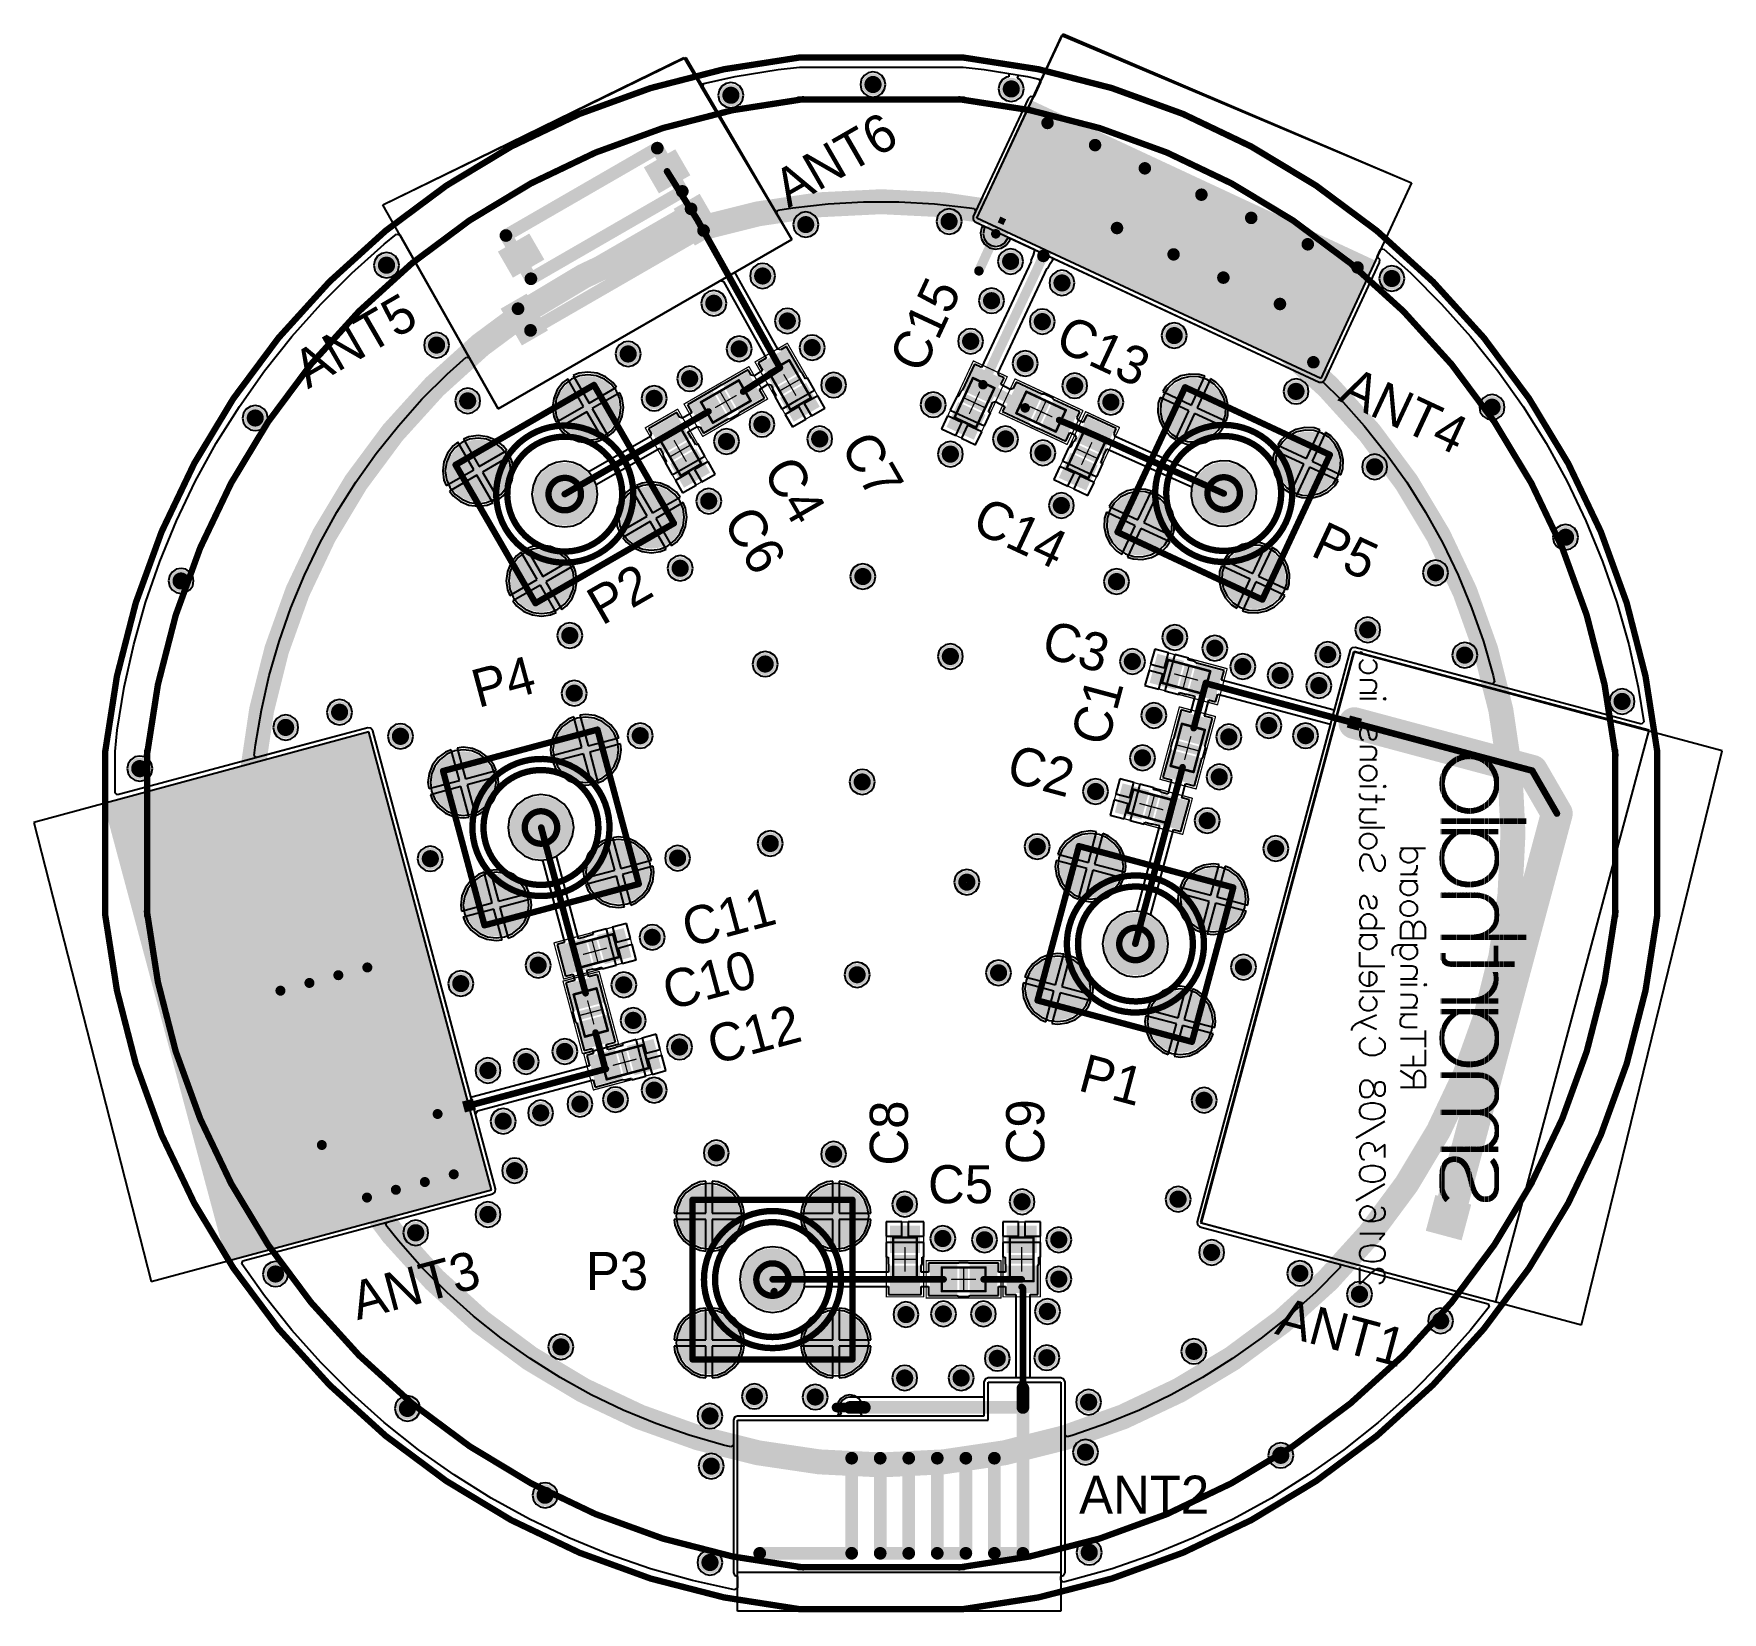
# Model space of a CAD drawing. Header units: millimetres. Extents: x 1.42 to 4.09, y 1.63 to 4.12.
import ezdxf

# ---------------------------------------------------------------- set-up
doc = ezdxf.new("R2010")
doc.units = ezdxf.units.MM
doc.header["$MEASUREMENT"] = 0
for name, color, linetype in [('BottomLayer', 5, 'Continuous'), ('BottomOverlay', 54, 'Continuous'), ('BottomSolder', 6, 'Continuous'), ('KeepOutLayer', 6, 'Continuous'), ('Mechanical1', 6, 'Continuous'), ('Mechanical13', 56, 'Continuous'), ('Mechanical15', 56, 'Continuous'), ('Mechanical3', 76, 'Continuous'), ('MidLayer1', 16, 'Continuous'), ('MidLayer2', 76, 'Continuous'), ('MultiLayer', 9, 'Continuous'), ('PadHoleLayer', 156, 'Continuous'), ('TopLayer', 1, 'Continuous'), ('TopOverlay', 2, 'Continuous'), ('TopPaste', 8, 'Continuous'), ('TopSolder', 216, 'Continuous'), ('ViaHoleLayer', 16, 'Continuous')]:
    doc.layers.add(name, color=color, linetype=linetype)

msp = doc.modelspace()

# ---------------------------------------------------------------- texts
at = {"layer": 'TopOverlay'}
for s, rotation, p in [('ANT6', 30, (2.6135, 3.8454)), ('C15', 65, (2.825, 3.583)), ('ANT5', 30, (1.856, 3.56)), ('C13', 335, (3.031, 3.625)), ('ANT4', 335, (3.479, 3.543)), ('C7', 300, (2.6946, 3.4703)), ('C4', 300, (2.572, 3.431)), ('C14', 335, (2.9, 3.338)), ('C6', 300, (2.5092, 3.3523)), ('P5', 335, (3.435, 3.299)), ('P2', 30, (2.3198, 3.1869)), ('C3', 345, (3.01, 3.139)), ('P4', 15, (2.1244, 3.0576)), ('C1', 75, (3.1161, 2.9952)), ('C2', 345, (2.9548, 2.943)), ('C11', 15, (2.456, 2.68)), ('C10', 15, (2.4254, 2.5809)), ('C12', 15, (2.496, 2.495)), ('P1', 345, (3.0684, 2.455)), ('C8', 90, (2.802, 2.336)), ('C9', 90, (3.017, 2.338)), ('ANT3', 15, (1.934, 2.092)), ('ANT1', 345, (3.379, 2.071))]:
    msp.add_text(s, height=0.06, rotation=rotation, dxfattribs=at).set_placement(p)
for s, p in [('C5', (2.8338, 2.2766)), ('P3', (2.2944, 2.1398)), ('ANT2', (3.072, 1.787))]:
    msp.add_text(s, height=0.06, dxfattribs=at).set_placement(p)

# ---------------------------------------------------------------- blocks, each defined once
blk = doc.blocks.new('TE_SMA_TH_1')
at = {"layer": 'BottomLayer', "const_width": 0.0453}
for points in [[(-0.1226, 0.1, 1), (-0.0774, 0.1, 1)], [(0.0774, 0.1, 1), (0.1226, 0.1, 1)], [(-0.0226, 0, 1), (0.0226, 0, 1)], [(-0.1226, -0.1, 1), (-0.0774, -0.1, 1)], [(0.0774, -0.1, 1), (0.1226, -0.1, 1)]]:
    blk.add_lwpolyline(points, format="xyb", close=True, dxfattribs=at)
at = {"layer": 'BottomSolder', "const_width": 0.0493}
for points in [[(-0.1246, 0.1, 1), (-0.0754, 0.1, 1)], [(0.0754, 0.1, 1), (0.1246, 0.1, 1)], [(-0.0246, 0, 1), (0.0246, 0, 1)], [(-0.1246, -0.1, 1), (-0.0754, -0.1, 1)], [(0.0754, -0.1, 1), (0.1246, -0.1, 1)]]:
    blk.add_lwpolyline(points, format="xyb", close=True, dxfattribs=at)
at = {"layer": 'Mechanical13', "const_width": 0.01}
for points in [[(-0.126, -0.126), (-0.126, 0.126)], [(-0.126, 0.126), (0.126, 0.126)], [(0.126, -0.126), (0.126, 0.126)], [(-0.126, -0.126), (0.126, -0.126)]]:
    blk.add_lwpolyline(points, dxfattribs=at)
at = {"layer": 'Mechanical13'}
for points, const_width in [([(-0.1285, 0.126, 1), (-0.1235, 0.126, 1)], 0.005), ([(-0.1285, 0.126, 1), (-0.1235, 0.126, 1)], 0.005), ([(0.1081, 0, 1), (-0.1081, 0, 1)], 0.01), ([(0.1235, 0.126, 1), (0.1285, 0.126, 1)], 0.005), ([(0.1235, 0.126, 1), (0.1285, 0.126, 1)], 0.005), ([(0.0906, 0, 1), (-0.0906, 0, 1)], 0.01), ([(0.0256, 0, 1), (-0.0256, 0, 1)], 0.01), ([(-0.1106, 0, 1), (-0.1056, 0, 1)], 0.005), ([(-0.0931, 0, 1), (-0.0881, 0, 1)], 0.005), ([(-0.0281, 0, 1), (-0.0231, 0, 1)], 0.005), ([(0.0231, 0, 1), (0.0281, 0, 1)], 0.005), ([(0.0881, 0, 1), (0.0931, 0, 1)], 0.005), ([(0.1056, 0, 1), (0.1106, 0, 1)], 0.005), ([(-0.1285, -0.126, 1), (-0.1235, -0.126, 1)], 0.005), ([(-0.1285, -0.126, 1), (-0.1235, -0.126, 1)], 0.005), ([(0.1235, -0.126, 1), (0.1285, -0.126, 1)], 0.005), ([(0.1235, -0.126, 1), (0.1285, -0.126, 1)], 0.005)]:
    blk.add_lwpolyline(points, format="xyb", close=True, dxfattribs=dict(at, const_width=const_width))
at = {"layer": 'MidLayer1', "const_width": 0.0453}
for points in [[(-0.1226, 0.1, 1), (-0.0774, 0.1, 1)], [(0.0774, 0.1, 1), (0.1226, 0.1, 1)], [(-0.0226, 0, 1), (0.0226, 0, 1)], [(-0.1226, -0.1, 1), (-0.0774, -0.1, 1)], [(0.0774, -0.1, 1), (0.1226, -0.1, 1)]]:
    blk.add_lwpolyline(points, format="xyb", close=True, dxfattribs=at)
at = {"layer": 'MidLayer2', "const_width": 0.0453}
for points in [[(-0.1226, 0.1, 1), (-0.0774, 0.1, 1)], [(0.0774, 0.1, 1), (0.1226, 0.1, 1)], [(-0.0226, 0, 1), (0.0226, 0, 1)], [(-0.1226, -0.1, 1), (-0.0774, -0.1, 1)], [(0.0774, -0.1, 1), (0.1226, -0.1, 1)]]:
    blk.add_lwpolyline(points, format="xyb", close=True, dxfattribs=at)
at = {"layer": 'MultiLayer', "const_width": 0.0453}
for points in [[(-0.1226, 0.1, 1), (-0.0774, 0.1, 1)], [(0.0774, 0.1, 1), (0.1226, 0.1, 1)], [(-0.0226, 0, 1), (0.0226, 0, 1)], [(-0.1226, -0.1, 1), (-0.0774, -0.1, 1)], [(0.0774, -0.1, 1), (0.1226, -0.1, 1)]]:
    blk.add_lwpolyline(points, format="xyb", close=True, dxfattribs=at)
at = {"layer": 'PadHoleLayer'}
for points, const_width in [([(-0.1157, 0.1, 1), (-0.0843, 0.1, 1)], 0.0315), ([(0.0843, 0.1, 1), (0.1157, 0.1, 1)], 0.0315), ([(-0.0148, 0, 1), (0.0148, 0, 1)], 0.0295), ([(-0.1157, -0.1, 1), (-0.0843, -0.1, 1)], 0.0315), ([(0.0843, -0.1, 1), (0.1157, -0.1, 1)], 0.0315)]:
    blk.add_lwpolyline(points, format="xyb", close=True, dxfattribs=dict(at, const_width=const_width))
at = {"layer": 'TopLayer', "const_width": 0.0453}
for points in [[(-0.1226, 0.1, 1), (-0.0774, 0.1, 1)], [(0.0774, 0.1, 1), (0.1226, 0.1, 1)], [(-0.0226, 0, 1), (0.0226, 0, 1)], [(-0.1226, -0.1, 1), (-0.0774, -0.1, 1)], [(0.0774, -0.1, 1), (0.1226, -0.1, 1)]]:
    blk.add_lwpolyline(points, format="xyb", close=True, dxfattribs=at)
at = {"layer": 'TopSolder', "const_width": 0.0493}
for points in [[(-0.1246, 0.1, 1), (-0.0754, 0.1, 1)], [(0.0754, 0.1, 1), (0.1246, 0.1, 1)], [(-0.0246, 0, 1), (0.0246, 0, 1)], [(-0.1246, -0.1, 1), (-0.0754, -0.1, 1)], [(0.0754, -0.1, 1), (0.1246, -0.1, 1)]]:
    blk.add_lwpolyline(points, format="xyb", close=True, dxfattribs=at)
blk = doc.blocks.new('TE_SMA_TH_2')
at = {"layer": 'BottomLayer', "const_width": 0.0453}
for points in [[(-0.1226, 0.1, 1), (-0.0774, 0.1, 1)], [(0.0774, 0.1, 1), (0.1226, 0.1, 1)], [(-0.0226, 0, 1), (0.0226, 0, 1)], [(-0.1226, -0.1, 1), (-0.0774, -0.1, 1)], [(0.0774, -0.1, 1), (0.1226, -0.1, 1)]]:
    blk.add_lwpolyline(points, format="xyb", close=True, dxfattribs=at)
at = {"layer": 'BottomSolder', "const_width": 0.0493}
for points in [[(-0.1246, 0.1, 1), (-0.0754, 0.1, 1)], [(0.0754, 0.1, 1), (0.1246, 0.1, 1)], [(-0.0246, 0, 1), (0.0246, 0, 1)], [(-0.1246, -0.1, 1), (-0.0754, -0.1, 1)], [(0.0754, -0.1, 1), (0.1246, -0.1, 1)]]:
    blk.add_lwpolyline(points, format="xyb", close=True, dxfattribs=at)
at = {"layer": 'Mechanical13', "const_width": 0.01}
for points in [[(-0.126, 0.126), (0.126, 0.126)], [(-0.126, 0.126), (-0.126, -0.126)], [(0.126, 0.126), (0.126, -0.126)], [(-0.126, -0.126), (0.126, -0.126)]]:
    blk.add_lwpolyline(points, dxfattribs=at)
at = {"layer": 'Mechanical13'}
for points, const_width in [([(-0.1285, 0.126, 1), (-0.1235, 0.126, 1)], 0.005), ([(-0.1285, 0.126, 1), (-0.1235, 0.126, 1)], 0.005), ([(0.1081, 0, 1), (-0.1081, 0, 1)], 0.01), ([(0.1235, 0.126, 1), (0.1285, 0.126, 1)], 0.005), ([(0.1235, 0.126, 1), (0.1285, 0.126, 1)], 0.005), ([(0.0906, 0, 1), (-0.0906, 0, 1)], 0.01), ([(0.0256, 0, 1), (-0.0256, 0, 1)], 0.01), ([(-0.1106, 0, 1), (-0.1056, 0, 1)], 0.005), ([(-0.0931, 0, 1), (-0.0881, 0, 1)], 0.005), ([(-0.0281, 0, 1), (-0.0231, 0, 1)], 0.005), ([(0.0231, 0, 1), (0.0281, 0, 1)], 0.005), ([(0.0881, 0, 1), (0.0931, 0, 1)], 0.005), ([(0.1056, 0, 1), (0.1106, 0, 1)], 0.005), ([(-0.1285, -0.126, 1), (-0.1235, -0.126, 1)], 0.005), ([(-0.1285, -0.126, 1), (-0.1235, -0.126, 1)], 0.005), ([(0.1235, -0.126, 1), (0.1285, -0.126, 1)], 0.005), ([(0.1235, -0.126, 1), (0.1285, -0.126, 1)], 0.005)]:
    blk.add_lwpolyline(points, format="xyb", close=True, dxfattribs=dict(at, const_width=const_width))
at = {"layer": 'MidLayer1', "const_width": 0.0453}
for points in [[(-0.1226, 0.1, 1), (-0.0774, 0.1, 1)], [(0.0774, 0.1, 1), (0.1226, 0.1, 1)], [(-0.0226, 0, 1), (0.0226, 0, 1)], [(-0.1226, -0.1, 1), (-0.0774, -0.1, 1)], [(0.0774, -0.1, 1), (0.1226, -0.1, 1)]]:
    blk.add_lwpolyline(points, format="xyb", close=True, dxfattribs=at)
at = {"layer": 'MidLayer2', "const_width": 0.0453}
for points in [[(-0.1226, 0.1, 1), (-0.0774, 0.1, 1)], [(0.0774, 0.1, 1), (0.1226, 0.1, 1)], [(-0.0226, 0, 1), (0.0226, 0, 1)], [(-0.1226, -0.1, 1), (-0.0774, -0.1, 1)], [(0.0774, -0.1, 1), (0.1226, -0.1, 1)]]:
    blk.add_lwpolyline(points, format="xyb", close=True, dxfattribs=at)
at = {"layer": 'MultiLayer', "const_width": 0.0453}
for points in [[(-0.1226, 0.1, 1), (-0.0774, 0.1, 1)], [(0.0774, 0.1, 1), (0.1226, 0.1, 1)], [(-0.0226, 0, 1), (0.0226, 0, 1)], [(-0.1226, -0.1, 1), (-0.0774, -0.1, 1)], [(0.0774, -0.1, 1), (0.1226, -0.1, 1)]]:
    blk.add_lwpolyline(points, format="xyb", close=True, dxfattribs=at)
at = {"layer": 'PadHoleLayer'}
for points, const_width in [([(-0.1157, 0.1, 1), (-0.0843, 0.1, 1)], 0.0315), ([(0.0843, 0.1, 1), (0.1157, 0.1, 1)], 0.0315), ([(-0.0148, 0, 1), (0.0148, 0, 1)], 0.0295), ([(-0.1157, -0.1, 1), (-0.0843, -0.1, 1)], 0.0315), ([(0.0843, -0.1, 1), (0.1157, -0.1, 1)], 0.0315)]:
    blk.add_lwpolyline(points, format="xyb", close=True, dxfattribs=dict(at, const_width=const_width))
at = {"layer": 'TopLayer', "const_width": 0.0453}
for points in [[(-0.1226, 0.1, 1), (-0.0774, 0.1, 1)], [(0.0774, 0.1, 1), (0.1226, 0.1, 1)], [(-0.0226, 0, 1), (0.0226, 0, 1)], [(-0.1226, -0.1, 1), (-0.0774, -0.1, 1)], [(0.0774, -0.1, 1), (0.1226, -0.1, 1)]]:
    blk.add_lwpolyline(points, format="xyb", close=True, dxfattribs=at)
at = {"layer": 'TopSolder', "const_width": 0.0493}
for points in [[(-0.1246, 0.1, 1), (-0.0754, 0.1, 1)], [(0.0754, 0.1, 1), (0.1246, 0.1, 1)], [(-0.0246, 0, 1), (0.0246, 0, 1)], [(-0.1246, -0.1, 1), (-0.0754, -0.1, 1)], [(0.0754, -0.1, 1), (0.1246, -0.1, 1)]]:
    blk.add_lwpolyline(points, format="xyb", close=True, dxfattribs=at)
blk = doc.blocks.new('CAPC0603_1608_100_N_3')
at = {"layer": 'Mechanical13', "const_width": 0.00394}
for points in [[(0.0344, 0.0187), (-0.0344, 0.0187)], [(-0.0344, -0.0187), (-0.0344, 0.0187)], [(0.0344, -0.0187), (0.0344, 0.0187)], [(0.0344, -0.0187), (-0.0344, -0.0187)]]:
    blk.add_lwpolyline(points, dxfattribs=at)
at = {"layer": 'Mechanical13', "const_width": 0.00197}
for points in [[(-0.0354, 0.0187, 1), (-0.0335, 0.0187, 1)], [(-0.0354, 0.0187, 1), (-0.0335, 0.0187, 1)], [(0.0335, 0.0187, 1), (0.0354, 0.0187, 1)], [(0.0335, 0.0187, 1), (0.0354, 0.0187, 1)], [(-0.0354, -0.0187, 1), (-0.0335, -0.0187, 1)], [(-0.0354, -0.0187, 1), (-0.0335, -0.0187, 1)], [(0.0335, -0.0187, 1), (0.0354, -0.0187, 1)], [(0.0335, -0.0187, 1), (0.0354, -0.0187, 1)]]:
    blk.add_lwpolyline(points, format="xyb", close=True, dxfattribs=at)
at = {"layer": 'Mechanical15', "const_width": 0.00197}
for points in [[(0.0591, 0.0295), (-0.0591, 0.0295)], [(-0.0591, -0.0295), (-0.0591, 0.0295)], [(0.0591, -0.0295), (0.0591, 0.0295)], [(0.0187, 0), (-0.0187, 0)], [(0, -0.0187), (0, 0.0187)], [(0.0591, -0.0295), (-0.0591, -0.0295)]]:
    blk.add_lwpolyline(points, dxfattribs=at)
at = {"layer": 'Mechanical15', "const_width": 0.000984}
for points in [[(-0.0595, 0.0295, 1), (-0.0586, 0.0295, 1)], [(-0.0595, 0.0295, 1), (-0.0586, 0.0295, 1)], [(0.0586, 0.0295, 1), (0.0595, 0.0295, 1)], [(0.0586, 0.0295, 1), (0.0595, 0.0295, 1)], [(-0.0192, 0, 1), (-0.0182, 0, 1)], [(-0.0005, 0.0187, 1), (0.0005, 0.0187, 1)], [(0.0182, 0, 1), (0.0192, 0, 1)], [(-0.0005, -0.0187, 1), (0.0005, -0.0187, 1)], [(-0.0595, -0.0295, 1), (-0.0586, -0.0295, 1)], [(-0.0595, -0.0295, 1), (-0.0586, -0.0295, 1)], [(0.0586, -0.0295, 1), (0.0595, -0.0295, 1)], [(0.0586, -0.0295, 1), (0.0595, -0.0295, 1)]]:
    blk.add_lwpolyline(points, format="xyb", close=True, dxfattribs=at)
at = {"layer": 'TopLayer'}
for points in [[(-0.0138, -0.0197), (-0.0138, 0.0197), (-0.0492, -0.0197), (-0.0492, 0.0197)], [(-0.0069, -0.0207), (0.0069, -0.0207), (-0.0069, 0.0197), (0.0069, 0.0197)], [(0.0492, -0.0197), (0.0492, 0.0197), (0.0138, -0.0197), (0.0138, 0.0197)]]:
    blk.add_solid(points, dxfattribs=at)
at = {"layer": 'TopPaste'}
for points in [[(-0.0138, -0.0197), (-0.0138, 0.0197), (-0.0492, -0.0197), (-0.0492, 0.0197)], [(0.0492, -0.0197), (0.0492, 0.0197), (0.0138, -0.0197), (0.0138, 0.0197)]]:
    blk.add_solid(points, dxfattribs=at)
at = {"layer": 'TopSolder'}
for points in [[(-0.0098, -0.0237), (-0.0098, 0.0237), (-0.0532, -0.0237), (-0.0532, 0.0237)], [(0.0532, -0.0237), (0.0532, 0.0237), (0.0098, -0.0237), (0.0098, 0.0237)]]:
    blk.add_solid(points, dxfattribs=at)
blk = doc.blocks.new('CAPC0603_1608_100_N_4')
at = {"layer": 'Mechanical13', "const_width": 0.00394}
for points in [[(-0.0344, -0.0187), (-0.0344, 0.0187)], [(0.0344, 0.0187), (-0.0344, 0.0187)], [(0.0344, -0.0187), (0.0344, 0.0187)], [(0.0344, -0.0187), (-0.0344, -0.0187)]]:
    blk.add_lwpolyline(points, dxfattribs=at)
at = {"layer": 'Mechanical13', "const_width": 0.00197}
for points in [[(-0.0354, 0.0187, 1), (-0.0335, 0.0187, 1)], [(-0.0354, 0.0187, 1), (-0.0335, 0.0187, 1)], [(0.0335, 0.0187, 1), (0.0354, 0.0187, 1)], [(0.0335, 0.0187, 1), (0.0354, 0.0187, 1)], [(-0.0354, -0.0187, 1), (-0.0335, -0.0187, 1)], [(-0.0354, -0.0187, 1), (-0.0335, -0.0187, 1)], [(0.0335, -0.0187, 1), (0.0354, -0.0187, 1)], [(0.0335, -0.0187, 1), (0.0354, -0.0187, 1)]]:
    blk.add_lwpolyline(points, format="xyb", close=True, dxfattribs=at)
at = {"layer": 'Mechanical15', "const_width": 0.00197}
for points in [[(-0.0591, -0.0295), (-0.0591, 0.0295)], [(0.0591, 0.0295), (-0.0591, 0.0295)], [(0.0591, -0.0295), (0.0591, 0.0295)], [(0.0187, 0), (-0.0187, 0)], [(0, -0.0187), (0, 0.0187)], [(0.0591, -0.0295), (-0.0591, -0.0295)]]:
    blk.add_lwpolyline(points, dxfattribs=at)
at = {"layer": 'Mechanical15', "const_width": 0.000984}
for points in [[(-0.0595, 0.0295, 1), (-0.0586, 0.0295, 1)], [(-0.0595, 0.0295, 1), (-0.0586, 0.0295, 1)], [(0.0586, 0.0295, 1), (0.0595, 0.0295, 1)], [(0.0586, 0.0295, 1), (0.0595, 0.0295, 1)], [(-0.0192, 0, 1), (-0.0182, 0, 1)], [(-0.0005, 0.0187, 1), (0.0005, 0.0187, 1)], [(0.0182, 0, 1), (0.0192, 0, 1)], [(-0.0005, -0.0187, 1), (0.0005, -0.0187, 1)], [(-0.0595, -0.0295, 1), (-0.0586, -0.0295, 1)], [(-0.0595, -0.0295, 1), (-0.0586, -0.0295, 1)], [(0.0586, -0.0295, 1), (0.0595, -0.0295, 1)], [(0.0586, -0.0295, 1), (0.0595, -0.0295, 1)]]:
    blk.add_lwpolyline(points, format="xyb", close=True, dxfattribs=at)
at = {"layer": 'TopLayer'}
for points in [[(-0.0138, -0.0197), (-0.0138, 0.0197), (-0.0492, -0.0197), (-0.0492, 0.0197)], [(-0.0069, -0.0207), (0.0069, -0.0207), (-0.0069, 0.0197), (0.0069, 0.0197)], [(0.0492, -0.0197), (0.0492, 0.0197), (0.0138, -0.0197), (0.0138, 0.0197)]]:
    blk.add_solid(points, dxfattribs=at)
at = {"layer": 'TopPaste'}
for points in [[(-0.0138, -0.0197), (-0.0138, 0.0197), (-0.0492, -0.0197), (-0.0492, 0.0197)], [(0.0492, -0.0197), (0.0492, 0.0197), (0.0138, -0.0197), (0.0138, 0.0197)]]:
    blk.add_solid(points, dxfattribs=at)
at = {"layer": 'TopSolder'}
for points in [[(-0.0098, -0.0237), (-0.0098, 0.0237), (-0.0532, -0.0237), (-0.0532, 0.0237)], [(0.0532, -0.0237), (0.0532, 0.0237), (0.0098, -0.0237), (0.0098, 0.0237)]]:
    blk.add_solid(points, dxfattribs=at)
blk = doc.blocks.new('CAPC0603_1608_100_N_5')
at = {"layer": 'Mechanical13', "const_width": 0.00394}
for points in [[(0.0344, 0.0187), (-0.0344, 0.0187)], [(-0.0344, 0.0187), (-0.0344, -0.0187)], [(0.0344, 0.0187), (0.0344, -0.0187)], [(0.0344, -0.0187), (-0.0344, -0.0187)]]:
    blk.add_lwpolyline(points, dxfattribs=at)
at = {"layer": 'Mechanical13', "const_width": 0.00197}
for points in [[(-0.0354, 0.0187, 1), (-0.0335, 0.0187, 1)], [(-0.0354, 0.0187, 1), (-0.0335, 0.0187, 1)], [(0.0335, 0.0187, 1), (0.0354, 0.0187, 1)], [(0.0335, 0.0187, 1), (0.0354, 0.0187, 1)], [(-0.0354, -0.0187, 1), (-0.0335, -0.0187, 1)], [(-0.0354, -0.0187, 1), (-0.0335, -0.0187, 1)], [(0.0335, -0.0187, 1), (0.0354, -0.0187, 1)], [(0.0335, -0.0187, 1), (0.0354, -0.0187, 1)]]:
    blk.add_lwpolyline(points, format="xyb", close=True, dxfattribs=at)
at = {"layer": 'Mechanical15', "const_width": 0.00197}
for points in [[(0.0591, 0.0295), (-0.0591, 0.0295)], [(-0.0591, 0.0295), (-0.0591, -0.0295)], [(0.0591, 0.0295), (0.0591, -0.0295)], [(0.0187, 0), (-0.0187, 0)], [(0, 0.0187), (0, -0.0187)], [(0.0591, -0.0295), (-0.0591, -0.0295)]]:
    blk.add_lwpolyline(points, dxfattribs=at)
at = {"layer": 'Mechanical15', "const_width": 0.000984}
for points in [[(-0.0595, 0.0295, 1), (-0.0586, 0.0295, 1)], [(-0.0595, 0.0295, 1), (-0.0586, 0.0295, 1)], [(0.0586, 0.0295, 1), (0.0595, 0.0295, 1)], [(0.0586, 0.0295, 1), (0.0595, 0.0295, 1)], [(-0.0192, 0, 1), (-0.0182, 0, 1)], [(-0.0005, 0.0187, 1), (0.0005, 0.0187, 1)], [(0.0182, 0, 1), (0.0192, 0, 1)], [(-0.0005, -0.0187, 1), (0.0005, -0.0187, 1)], [(-0.0595, -0.0295, 1), (-0.0586, -0.0295, 1)], [(-0.0595, -0.0295, 1), (-0.0586, -0.0295, 1)], [(0.0586, -0.0295, 1), (0.0595, -0.0295, 1)], [(0.0586, -0.0295, 1), (0.0595, -0.0295, 1)]]:
    blk.add_lwpolyline(points, format="xyb", close=True, dxfattribs=at)
at = {"layer": 'TopLayer'}
for points in [[(-0.0138, -0.0197), (-0.0138, 0.0197), (-0.0492, -0.0197), (-0.0492, 0.0197)], [(-0.0069, -0.0207), (0.0069, -0.0207), (-0.0069, 0.0197), (0.0069, 0.0197)], [(0.0492, -0.0197), (0.0492, 0.0197), (0.0138, -0.0197), (0.0138, 0.0197)]]:
    blk.add_solid(points, dxfattribs=at)
at = {"layer": 'TopPaste'}
for points in [[(-0.0138, -0.0197), (-0.0138, 0.0197), (-0.0492, -0.0197), (-0.0492, 0.0197)], [(0.0492, -0.0197), (0.0492, 0.0197), (0.0138, -0.0197), (0.0138, 0.0197)]]:
    blk.add_solid(points, dxfattribs=at)
at = {"layer": 'TopSolder'}
for points in [[(-0.0098, -0.0237), (-0.0098, 0.0237), (-0.0532, -0.0237), (-0.0532, 0.0237)], [(0.0532, -0.0237), (0.0532, 0.0237), (0.0098, -0.0237), (0.0098, 0.0237)]]:
    blk.add_solid(points, dxfattribs=at)
blk = doc.blocks.new('CAPC0603_1608_100_N_6')
at = {"layer": 'Mechanical13', "const_width": 0.00394}
for points in [[(-0.0344, -0.0187), (-0.0344, 0.0187)], [(-0.0344, 0.0187), (0.0344, 0.0187)], [(0.0344, -0.0187), (0.0344, 0.0187)], [(-0.0344, -0.0187), (0.0344, -0.0187)]]:
    blk.add_lwpolyline(points, dxfattribs=at)
at = {"layer": 'Mechanical13', "const_width": 0.00197}
for points in [[(-0.0354, 0.0187, 1), (-0.0335, 0.0187, 1)], [(-0.0354, 0.0187, 1), (-0.0335, 0.0187, 1)], [(0.0335, 0.0187, 1), (0.0354, 0.0187, 1)], [(0.0335, 0.0187, 1), (0.0354, 0.0187, 1)], [(-0.0354, -0.0187, 1), (-0.0335, -0.0187, 1)], [(-0.0354, -0.0187, 1), (-0.0335, -0.0187, 1)], [(0.0335, -0.0187, 1), (0.0354, -0.0187, 1)], [(0.0335, -0.0187, 1), (0.0354, -0.0187, 1)]]:
    blk.add_lwpolyline(points, format="xyb", close=True, dxfattribs=at)
at = {"layer": 'Mechanical15', "const_width": 0.00197}
for points in [[(-0.0591, -0.0295), (-0.0591, 0.0295)], [(-0.0591, 0.0295), (0.0591, 0.0295)], [(0.0591, -0.0295), (0.0591, 0.0295)], [(-0.0187, 0), (0.0187, 0)], [(0, -0.0187), (0, 0.0187)], [(-0.0591, -0.0295), (0.0591, -0.0295)]]:
    blk.add_lwpolyline(points, dxfattribs=at)
at = {"layer": 'Mechanical15', "const_width": 0.000984}
for points in [[(-0.0595, 0.0295, 1), (-0.0586, 0.0295, 1)], [(-0.0595, 0.0295, 1), (-0.0586, 0.0295, 1)], [(0.0586, 0.0295, 1), (0.0595, 0.0295, 1)], [(0.0586, 0.0295, 1), (0.0595, 0.0295, 1)], [(-0.0192, 0, 1), (-0.0182, 0, 1)], [(-0.0005, 0.0187, 1), (0.0005, 0.0187, 1)], [(0.0182, 0, 1), (0.0192, 0, 1)], [(-0.0005, -0.0187, 1), (0.0005, -0.0187, 1)], [(-0.0595, -0.0295, 1), (-0.0586, -0.0295, 1)], [(-0.0595, -0.0295, 1), (-0.0586, -0.0295, 1)], [(0.0586, -0.0295, 1), (0.0595, -0.0295, 1)], [(0.0586, -0.0295, 1), (0.0595, -0.0295, 1)]]:
    blk.add_lwpolyline(points, format="xyb", close=True, dxfattribs=at)
at = {"layer": 'TopLayer'}
for points in [[(-0.0138, -0.0197), (-0.0138, 0.0197), (-0.0492, -0.0197), (-0.0492, 0.0197)], [(-0.0069, -0.0207), (0.0069, -0.0207), (-0.0069, 0.0197), (0.0069, 0.0197)], [(0.0492, -0.0197), (0.0492, 0.0197), (0.0138, -0.0197), (0.0138, 0.0197)]]:
    blk.add_solid(points, dxfattribs=at)
at = {"layer": 'TopPaste'}
for points in [[(-0.0138, -0.0197), (-0.0138, 0.0197), (-0.0492, -0.0197), (-0.0492, 0.0197)], [(0.0492, -0.0197), (0.0492, 0.0197), (0.0138, -0.0197), (0.0138, 0.0197)]]:
    blk.add_solid(points, dxfattribs=at)
at = {"layer": 'TopSolder'}
for points in [[(-0.0098, -0.0237), (-0.0098, 0.0237), (-0.0532, -0.0237), (-0.0532, 0.0237)], [(0.0532, -0.0237), (0.0532, 0.0237), (0.0098, -0.0237), (0.0098, 0.0237)]]:
    blk.add_solid(points, dxfattribs=at)
blk = doc.blocks.new('CAPC0603_1608_100_N_7')
at = {"layer": 'Mechanical13', "const_width": 0.00394}
for points in [[(-0.0344, 0.0187), (0.0344, 0.0187)], [(-0.0344, -0.0187), (-0.0344, 0.0187)], [(0.0344, -0.0187), (0.0344, 0.0187)], [(-0.0344, -0.0187), (0.0344, -0.0187)]]:
    blk.add_lwpolyline(points, dxfattribs=at)
at = {"layer": 'Mechanical13', "const_width": 0.00197}
for points in [[(-0.0354, 0.0187, 1), (-0.0335, 0.0187, 1)], [(-0.0354, 0.0187, 1), (-0.0335, 0.0187, 1)], [(0.0335, 0.0187, 1), (0.0354, 0.0187, 1)], [(0.0335, 0.0187, 1), (0.0354, 0.0187, 1)], [(-0.0354, -0.0187, 1), (-0.0335, -0.0187, 1)], [(-0.0354, -0.0187, 1), (-0.0335, -0.0187, 1)], [(0.0335, -0.0187, 1), (0.0354, -0.0187, 1)], [(0.0335, -0.0187, 1), (0.0354, -0.0187, 1)]]:
    blk.add_lwpolyline(points, format="xyb", close=True, dxfattribs=at)
at = {"layer": 'Mechanical15', "const_width": 0.00197}
for points in [[(-0.0591, 0.0295), (0.0591, 0.0295)], [(-0.0591, -0.0295), (-0.0591, 0.0295)], [(0.0591, -0.0295), (0.0591, 0.0295)], [(-0.0187, 0), (0.0187, 0)], [(0, -0.0187), (0, 0.0187)], [(-0.0591, -0.0295), (0.0591, -0.0295)]]:
    blk.add_lwpolyline(points, dxfattribs=at)
at = {"layer": 'Mechanical15', "const_width": 0.000984}
for points in [[(-0.0595, 0.0295, 1), (-0.0586, 0.0295, 1)], [(-0.0595, 0.0295, 1), (-0.0586, 0.0295, 1)], [(0.0586, 0.0295, 1), (0.0595, 0.0295, 1)], [(0.0586, 0.0295, 1), (0.0595, 0.0295, 1)], [(-0.0192, 0, 1), (-0.0182, 0, 1)], [(-0.0005, 0.0187, 1), (0.0005, 0.0187, 1)], [(0.0182, 0, 1), (0.0192, 0, 1)], [(-0.0005, -0.0187, 1), (0.0005, -0.0187, 1)], [(-0.0595, -0.0295, 1), (-0.0586, -0.0295, 1)], [(-0.0595, -0.0295, 1), (-0.0586, -0.0295, 1)], [(0.0586, -0.0295, 1), (0.0595, -0.0295, 1)], [(0.0586, -0.0295, 1), (0.0595, -0.0295, 1)]]:
    blk.add_lwpolyline(points, format="xyb", close=True, dxfattribs=at)
at = {"layer": 'TopLayer'}
for points in [[(-0.0138, -0.0197), (-0.0138, 0.0197), (-0.0492, -0.0197), (-0.0492, 0.0197)], [(-0.0069, -0.0207), (0.0069, -0.0207), (-0.0069, 0.0197), (0.0069, 0.0197)], [(0.0492, -0.0197), (0.0492, 0.0197), (0.0138, -0.0197), (0.0138, 0.0197)]]:
    blk.add_solid(points, dxfattribs=at)
at = {"layer": 'TopPaste'}
for points in [[(-0.0138, -0.0197), (-0.0138, 0.0197), (-0.0492, -0.0197), (-0.0492, 0.0197)], [(0.0492, -0.0197), (0.0492, 0.0197), (0.0138, -0.0197), (0.0138, 0.0197)]]:
    blk.add_solid(points, dxfattribs=at)
at = {"layer": 'TopSolder'}
for points in [[(-0.0098, -0.0237), (-0.0098, 0.0237), (-0.0532, -0.0237), (-0.0532, 0.0237)], [(0.0532, -0.0237), (0.0532, 0.0237), (0.0098, -0.0237), (0.0098, 0.0237)]]:
    blk.add_solid(points, dxfattribs=at)
blk = doc.blocks.new('CAPC0603_1608_100_N_8')
at = {"layer": 'Mechanical13', "const_width": 0.00394}
for points in [[(-0.0344, 0.0187), (-0.0344, -0.0187)], [(-0.0344, 0.0187), (0.0344, 0.0187)], [(0.0344, 0.0187), (0.0344, -0.0187)], [(-0.0344, -0.0187), (0.0344, -0.0187)]]:
    blk.add_lwpolyline(points, dxfattribs=at)
at = {"layer": 'Mechanical13', "const_width": 0.00197}
for points in [[(-0.0354, 0.0187, 1), (-0.0335, 0.0187, 1)], [(-0.0354, 0.0187, 1), (-0.0335, 0.0187, 1)], [(0.0335, 0.0187, 1), (0.0354, 0.0187, 1)], [(0.0335, 0.0187, 1), (0.0354, 0.0187, 1)], [(-0.0354, -0.0187, 1), (-0.0335, -0.0187, 1)], [(-0.0354, -0.0187, 1), (-0.0335, -0.0187, 1)], [(0.0335, -0.0187, 1), (0.0354, -0.0187, 1)], [(0.0335, -0.0187, 1), (0.0354, -0.0187, 1)]]:
    blk.add_lwpolyline(points, format="xyb", close=True, dxfattribs=at)
at = {"layer": 'Mechanical15', "const_width": 0.00197}
for points in [[(-0.0591, 0.0295), (-0.0591, -0.0295)], [(-0.0591, 0.0295), (0.0591, 0.0295)], [(0.0591, 0.0295), (0.0591, -0.0295)], [(-0.0187, 0), (0.0187, 0)], [(0, 0.0187), (0, -0.0187)], [(-0.0591, -0.0295), (0.0591, -0.0295)]]:
    blk.add_lwpolyline(points, dxfattribs=at)
at = {"layer": 'Mechanical15', "const_width": 0.000984}
for points in [[(-0.0595, 0.0295, 1), (-0.0586, 0.0295, 1)], [(-0.0595, 0.0295, 1), (-0.0586, 0.0295, 1)], [(0.0586, 0.0295, 1), (0.0595, 0.0295, 1)], [(0.0586, 0.0295, 1), (0.0595, 0.0295, 1)], [(-0.0192, 0, 1), (-0.0182, 0, 1)], [(-0.0005, 0.0187, 1), (0.0005, 0.0187, 1)], [(0.0182, 0, 1), (0.0192, 0, 1)], [(-0.0005, -0.0187, 1), (0.0005, -0.0187, 1)], [(-0.0595, -0.0295, 1), (-0.0586, -0.0295, 1)], [(-0.0595, -0.0295, 1), (-0.0586, -0.0295, 1)], [(0.0586, -0.0295, 1), (0.0595, -0.0295, 1)], [(0.0586, -0.0295, 1), (0.0595, -0.0295, 1)]]:
    blk.add_lwpolyline(points, format="xyb", close=True, dxfattribs=at)
at = {"layer": 'TopLayer'}
for points in [[(-0.0138, -0.0197), (-0.0138, 0.0197), (-0.0492, -0.0197), (-0.0492, 0.0197)], [(-0.0069, -0.0207), (0.0069, -0.0207), (-0.0069, 0.0197), (0.0069, 0.0197)], [(0.0492, -0.0197), (0.0492, 0.0197), (0.0138, -0.0197), (0.0138, 0.0197)]]:
    blk.add_solid(points, dxfattribs=at)
at = {"layer": 'TopPaste'}
for points in [[(-0.0138, -0.0197), (-0.0138, 0.0197), (-0.0492, -0.0197), (-0.0492, 0.0197)], [(0.0492, -0.0197), (0.0492, 0.0197), (0.0138, -0.0197), (0.0138, 0.0197)]]:
    blk.add_solid(points, dxfattribs=at)
at = {"layer": 'TopSolder'}
for points in [[(-0.0098, -0.0237), (-0.0098, 0.0237), (-0.0532, -0.0237), (-0.0532, 0.0237)], [(0.0532, -0.0237), (0.0532, 0.0237), (0.0098, -0.0237), (0.0098, 0.0237)]]:
    blk.add_solid(points, dxfattribs=at)
blk = doc.blocks.new('ANT_2_4GHZ_FR408_4L_TIFA_9')
at = {"layer": 'KeepOutLayer'}
blk.add_solid([(-0.0374, 0.0098), (0.561, 0.0098), (-0.0374, 0.2146), (0.561, 0.2146)], dxfattribs=at)
at = {"layer": 'TopLayer'}
for points, const_width in [([(0, 0.0226), (0, 0.1831)], 0.0354), ([(0, 0.1929), (0.0827, 0.1929)], 0.0197), ([(0.0827, 0.1929), (0.1693, 0.1929)], 0.0197), ([(0.0827, 0), (0.0827, 0.1929)], 0.0197), ([(0.1693, 0.089), (0.1693, 0.1929)], 0.0197), ([(0.2677, 0.1929), (0.3543, 0.1929)], 0.0197), ([(0.2677, 0.089), (0.2677, 0.1929)], 0.0197), ([(0.3543, 0.089), (0.3543, 0.1929)], 0.0197), ([(0.4528, 0.1929), (0.5394, 0.1929)], 0.0197), ([(0.4528, 0.089), (0.4528, 0.1929)], 0.0197), ([(0.5394, 0.028), (0.5394, 0.1929)], 0.0197), ([(0.1693, 0.089), (0.2677, 0.089)], 0.0197), ([(0.3543, 0.089), (0.4528, 0.089)], 0.0197), ([(0, 0), (0, 0.0226)], 0.0354)]:
    blk.add_lwpolyline(points, dxfattribs=dict(at, const_width=const_width))
for points, const_width in [([(-0.0089, 0.1831, 1), (0.0089, 0.1831, 1)], 0.0177), ([(-0.0049, 0.1929, 1), (0.0049, 0.1929, 1)], 0.00984), ([(0.0778, 0.1929, 1), (0.0876, 0.1929, 1)], 0.00984), ([(0.0778, 0.1929, 1), (0.0876, 0.1929, 1)], 0.00984), ([(0.0778, 0.1929, 1), (0.0876, 0.1929, 1)], 0.00984), ([(0.1644, 0.1929, 1), (0.1742, 0.1929, 1)], 0.00984), ([(0.1644, 0.1929, 1), (0.1742, 0.1929, 1)], 0.00984), ([(0.2628, 0.1929, 1), (0.2726, 0.1929, 1)], 0.00984), ([(0.2628, 0.1929, 1), (0.2726, 0.1929, 1)], 0.00984), ([(0.3494, 0.1929, 1), (0.3593, 0.1929, 1)], 0.00984), ([(0.3494, 0.1929, 1), (0.3593, 0.1929, 1)], 0.00984), ([(0.4478, 0.1929, 1), (0.4577, 0.1929, 1)], 0.00984), ([(0.4478, 0.1929, 1), (0.4577, 0.1929, 1)], 0.00984), ([(0.5344, 0.1929, 1), (0.5443, 0.1929, 1)], 0.00984), ([(0.5344, 0.1929, 1), (0.5443, 0.1929, 1)], 0.00984), ([(0.1644, 0.089, 1), (0.1742, 0.089, 1)], 0.00984), ([(0.1644, 0.089, 1), (0.1742, 0.089, 1)], 0.00984), ([(0.2628, 0.089, 1), (0.2726, 0.089, 1)], 0.00984), ([(0.2628, 0.089, 1), (0.2726, 0.089, 1)], 0.00984), ([(0.3494, 0.089, 1), (0.3593, 0.089, 1)], 0.00984), ([(0.3494, 0.089, 1), (0.3593, 0.089, 1)], 0.00984), ([(0.4478, 0.089, 1), (0.4577, 0.089, 1)], 0.00984), ([(0.4478, 0.089, 1), (0.4577, 0.089, 1)], 0.00984), ([(-0.0089, 0.0226, 1), (0.0089, 0.0226, 1)], 0.0177), ([(-0.0089, 0.0226, 1), (0.0089, 0.0226, 1)], 0.0177), ([(0.5344, 0.028, 1), (0.5443, 0.028, 1)], 0.00984), ([(-0.0089, 0, 1), (0.0089, 0, 1)], 0.0177), ([(0.0778, 0, 1), (0.0876, 0, 1)], 0.00984)]:
    blk.add_lwpolyline(points, format="xyb", close=True, dxfattribs=dict(at, const_width=const_width))
for points in [[(-0.005, 0.0176), (0.005, 0.0176), (-0.005, 0.0276), (0.005, 0.0276)], [(0.0777, -0.005), (0.0877, -0.005), (0.0777, 0.005), (0.0877, 0.005)]]:
    blk.add_solid(points, dxfattribs=at)
at = {"layer": 'TopPaste'}
for points in [[(-0.005, 0.0176), (0.005, 0.0176), (-0.005, 0.0276), (0.005, 0.0276)], [(0.0777, -0.005), (0.0877, -0.005), (0.0777, 0.005), (0.0877, 0.005)]]:
    blk.add_solid(points, dxfattribs=at)
blk = doc.blocks.new('TE_SMA_TH_10')
at = {"layer": 'BottomLayer', "const_width": 0.0453}
for points in [[(-0.1226, 0.1, 1), (-0.0774, 0.1, 1)], [(0.0774, 0.1, 1), (0.1226, 0.1, 1)], [(-0.0226, 0, 1), (0.0226, 0, 1)], [(-0.1226, -0.1, 1), (-0.0774, -0.1, 1)], [(0.0774, -0.1, 1), (0.1226, -0.1, 1)]]:
    blk.add_lwpolyline(points, format="xyb", close=True, dxfattribs=at)
at = {"layer": 'BottomSolder', "const_width": 0.0493}
for points in [[(-0.1246, 0.1, 1), (-0.0754, 0.1, 1)], [(0.0754, 0.1, 1), (0.1246, 0.1, 1)], [(-0.0246, 0, 1), (0.0246, 0, 1)], [(-0.1246, -0.1, 1), (-0.0754, -0.1, 1)], [(0.0754, -0.1, 1), (0.1246, -0.1, 1)]]:
    blk.add_lwpolyline(points, format="xyb", close=True, dxfattribs=at)
at = {"layer": 'Mechanical13', "const_width": 0.01}
for points in [[(-0.126, 0.126), (-0.126, -0.126)], [(0.126, 0.126), (-0.126, 0.126)], [(0.126, 0.126), (0.126, -0.126)], [(0.126, -0.126), (-0.126, -0.126)]]:
    blk.add_lwpolyline(points, dxfattribs=at)
at = {"layer": 'Mechanical13'}
for points, const_width in [([(-0.1285, 0.126, 1), (-0.1235, 0.126, 1)], 0.005), ([(-0.1285, 0.126, 1), (-0.1235, 0.126, 1)], 0.005), ([(0.1081, 0, 1), (-0.1081, 0, 1)], 0.01), ([(0.1235, 0.126, 1), (0.1285, 0.126, 1)], 0.005), ([(0.1235, 0.126, 1), (0.1285, 0.126, 1)], 0.005), ([(0.0906, 0, 1), (-0.0906, 0, 1)], 0.01), ([(0.0256, 0, 1), (-0.0256, 0, 1)], 0.01), ([(-0.1106, 0, 1), (-0.1056, 0, 1)], 0.005), ([(-0.0931, 0, 1), (-0.0881, 0, 1)], 0.005), ([(-0.0281, 0, 1), (-0.0231, 0, 1)], 0.005), ([(0.0231, 0, 1), (0.0281, 0, 1)], 0.005), ([(0.0881, 0, 1), (0.0931, 0, 1)], 0.005), ([(0.1056, 0, 1), (0.1106, 0, 1)], 0.005), ([(-0.1285, -0.126, 1), (-0.1235, -0.126, 1)], 0.005), ([(-0.1285, -0.126, 1), (-0.1235, -0.126, 1)], 0.005), ([(0.1235, -0.126, 1), (0.1285, -0.126, 1)], 0.005), ([(0.1235, -0.126, 1), (0.1285, -0.126, 1)], 0.005)]:
    blk.add_lwpolyline(points, format="xyb", close=True, dxfattribs=dict(at, const_width=const_width))
at = {"layer": 'MidLayer1', "const_width": 0.0453}
for points in [[(-0.1226, 0.1, 1), (-0.0774, 0.1, 1)], [(0.0774, 0.1, 1), (0.1226, 0.1, 1)], [(-0.0226, 0, 1), (0.0226, 0, 1)], [(-0.1226, -0.1, 1), (-0.0774, -0.1, 1)], [(0.0774, -0.1, 1), (0.1226, -0.1, 1)]]:
    blk.add_lwpolyline(points, format="xyb", close=True, dxfattribs=at)
at = {"layer": 'MidLayer2', "const_width": 0.0453}
for points in [[(-0.1226, 0.1, 1), (-0.0774, 0.1, 1)], [(0.0774, 0.1, 1), (0.1226, 0.1, 1)], [(-0.0226, 0, 1), (0.0226, 0, 1)], [(-0.1226, -0.1, 1), (-0.0774, -0.1, 1)], [(0.0774, -0.1, 1), (0.1226, -0.1, 1)]]:
    blk.add_lwpolyline(points, format="xyb", close=True, dxfattribs=at)
at = {"layer": 'MultiLayer', "const_width": 0.0453}
for points in [[(-0.1226, 0.1, 1), (-0.0774, 0.1, 1)], [(0.0774, 0.1, 1), (0.1226, 0.1, 1)], [(-0.0226, 0, 1), (0.0226, 0, 1)], [(-0.1226, -0.1, 1), (-0.0774, -0.1, 1)], [(0.0774, -0.1, 1), (0.1226, -0.1, 1)]]:
    blk.add_lwpolyline(points, format="xyb", close=True, dxfattribs=at)
at = {"layer": 'PadHoleLayer'}
for points, const_width in [([(-0.1157, 0.1, 1), (-0.0843, 0.1, 1)], 0.0315), ([(0.0843, 0.1, 1), (0.1157, 0.1, 1)], 0.0315), ([(-0.0148, 0, 1), (0.0148, 0, 1)], 0.0295), ([(-0.1157, -0.1, 1), (-0.0843, -0.1, 1)], 0.0315), ([(0.0843, -0.1, 1), (0.1157, -0.1, 1)], 0.0315)]:
    blk.add_lwpolyline(points, format="xyb", close=True, dxfattribs=dict(at, const_width=const_width))
at = {"layer": 'TopLayer', "const_width": 0.0453}
for points in [[(-0.1226, 0.1, 1), (-0.0774, 0.1, 1)], [(0.0774, 0.1, 1), (0.1226, 0.1, 1)], [(-0.0226, 0, 1), (0.0226, 0, 1)], [(-0.1226, -0.1, 1), (-0.0774, -0.1, 1)], [(0.0774, -0.1, 1), (0.1226, -0.1, 1)]]:
    blk.add_lwpolyline(points, format="xyb", close=True, dxfattribs=at)
at = {"layer": 'TopSolder', "const_width": 0.0493}
for points in [[(-0.1246, 0.1, 1), (-0.0754, 0.1, 1)], [(0.0754, 0.1, 1), (0.1246, 0.1, 1)], [(-0.0246, 0, 1), (0.0246, 0, 1)], [(-0.1246, -0.1, 1), (-0.0754, -0.1, 1)], [(0.0754, -0.1, 1), (0.1246, -0.1, 1)]]:
    blk.add_lwpolyline(points, format="xyb", close=True, dxfattribs=at)
blk = doc.blocks.new('TE_SMA_TH_11')
at = {"layer": 'BottomLayer', "const_width": 0.0453}
for points in [[(-0.1226, 0.1, 1), (-0.0774, 0.1, 1)], [(0.0774, 0.1, 1), (0.1226, 0.1, 1)], [(-0.0226, 0, 1), (0.0226, 0, 1)], [(-0.1226, -0.1, 1), (-0.0774, -0.1, 1)], [(0.0774, -0.1, 1), (0.1226, -0.1, 1)]]:
    blk.add_lwpolyline(points, format="xyb", close=True, dxfattribs=at)
at = {"layer": 'BottomSolder', "const_width": 0.0493}
for points in [[(-0.1246, 0.1, 1), (-0.0754, 0.1, 1)], [(0.0754, 0.1, 1), (0.1246, 0.1, 1)], [(-0.0246, 0, 1), (0.0246, 0, 1)], [(-0.1246, -0.1, 1), (-0.0754, -0.1, 1)], [(0.0754, -0.1, 1), (0.1246, -0.1, 1)]]:
    blk.add_lwpolyline(points, format="xyb", close=True, dxfattribs=at)
at = {"layer": 'Mechanical13', "const_width": 0.01}
for points in [[(0.126, 0.126), (-0.126, 0.126)], [(-0.126, 0.126), (-0.126, -0.126)], [(0.126, 0.126), (0.126, -0.126)], [(0.126, -0.126), (-0.126, -0.126)]]:
    blk.add_lwpolyline(points, dxfattribs=at)
at = {"layer": 'Mechanical13'}
for points, const_width in [([(-0.1285, 0.126, 1), (-0.1235, 0.126, 1)], 0.005), ([(-0.1285, 0.126, 1), (-0.1235, 0.126, 1)], 0.005), ([(0.1081, 0, 1), (-0.1081, 0, 1)], 0.01), ([(0.1235, 0.126, 1), (0.1285, 0.126, 1)], 0.005), ([(0.1235, 0.126, 1), (0.1285, 0.126, 1)], 0.005), ([(0.0906, 0, 1), (-0.0906, 0, 1)], 0.01), ([(0.0256, 0, 1), (-0.0256, 0, 1)], 0.01), ([(-0.1106, 0, 1), (-0.1056, 0, 1)], 0.005), ([(-0.0931, 0, 1), (-0.0881, 0, 1)], 0.005), ([(-0.0281, 0, 1), (-0.0231, 0, 1)], 0.005), ([(0.0231, 0, 1), (0.0281, 0, 1)], 0.005), ([(0.0881, 0, 1), (0.0931, 0, 1)], 0.005), ([(0.1056, 0, 1), (0.1106, 0, 1)], 0.005), ([(-0.1285, -0.126, 1), (-0.1235, -0.126, 1)], 0.005), ([(-0.1285, -0.126, 1), (-0.1235, -0.126, 1)], 0.005), ([(0.1235, -0.126, 1), (0.1285, -0.126, 1)], 0.005), ([(0.1235, -0.126, 1), (0.1285, -0.126, 1)], 0.005)]:
    blk.add_lwpolyline(points, format="xyb", close=True, dxfattribs=dict(at, const_width=const_width))
at = {"layer": 'MidLayer1', "const_width": 0.0453}
for points in [[(-0.1226, 0.1, 1), (-0.0774, 0.1, 1)], [(0.0774, 0.1, 1), (0.1226, 0.1, 1)], [(-0.0226, 0, 1), (0.0226, 0, 1)], [(-0.1226, -0.1, 1), (-0.0774, -0.1, 1)], [(0.0774, -0.1, 1), (0.1226, -0.1, 1)]]:
    blk.add_lwpolyline(points, format="xyb", close=True, dxfattribs=at)
at = {"layer": 'MidLayer2', "const_width": 0.0453}
for points in [[(-0.1226, 0.1, 1), (-0.0774, 0.1, 1)], [(0.0774, 0.1, 1), (0.1226, 0.1, 1)], [(-0.0226, 0, 1), (0.0226, 0, 1)], [(-0.1226, -0.1, 1), (-0.0774, -0.1, 1)], [(0.0774, -0.1, 1), (0.1226, -0.1, 1)]]:
    blk.add_lwpolyline(points, format="xyb", close=True, dxfattribs=at)
at = {"layer": 'MultiLayer', "const_width": 0.0453}
for points in [[(-0.1226, 0.1, 1), (-0.0774, 0.1, 1)], [(0.0774, 0.1, 1), (0.1226, 0.1, 1)], [(-0.0226, 0, 1), (0.0226, 0, 1)], [(-0.1226, -0.1, 1), (-0.0774, -0.1, 1)], [(0.0774, -0.1, 1), (0.1226, -0.1, 1)]]:
    blk.add_lwpolyline(points, format="xyb", close=True, dxfattribs=at)
at = {"layer": 'PadHoleLayer'}
for points, const_width in [([(-0.1157, 0.1, 1), (-0.0843, 0.1, 1)], 0.0315), ([(0.0843, 0.1, 1), (0.1157, 0.1, 1)], 0.0315), ([(-0.0148, 0, 1), (0.0148, 0, 1)], 0.0295), ([(-0.1157, -0.1, 1), (-0.0843, -0.1, 1)], 0.0315), ([(0.0843, -0.1, 1), (0.1157, -0.1, 1)], 0.0315)]:
    blk.add_lwpolyline(points, format="xyb", close=True, dxfattribs=dict(at, const_width=const_width))
at = {"layer": 'TopLayer', "const_width": 0.0453}
for points in [[(-0.1226, 0.1, 1), (-0.0774, 0.1, 1)], [(0.0774, 0.1, 1), (0.1226, 0.1, 1)], [(-0.0226, 0, 1), (0.0226, 0, 1)], [(-0.1226, -0.1, 1), (-0.0774, -0.1, 1)], [(0.0774, -0.1, 1), (0.1226, -0.1, 1)]]:
    blk.add_lwpolyline(points, format="xyb", close=True, dxfattribs=at)
at = {"layer": 'TopSolder', "const_width": 0.0493}
for points in [[(-0.1246, 0.1, 1), (-0.0754, 0.1, 1)], [(0.0754, 0.1, 1), (0.1246, 0.1, 1)], [(-0.0246, 0, 1), (0.0246, 0, 1)], [(-0.1246, -0.1, 1), (-0.0754, -0.1, 1)], [(0.0754, -0.1, 1), (0.1246, -0.1, 1)]]:
    blk.add_lwpolyline(points, format="xyb", close=True, dxfattribs=at)
blk = doc.blocks.new('TE_SMA_TH_12')
at = {"layer": 'BottomLayer', "const_width": 0.0453}
for points in [[(-0.1226, 0.1, 1), (-0.0774, 0.1, 1)], [(0.0774, 0.1, 1), (0.1226, 0.1, 1)], [(-0.0226, 0, 1), (0.0226, 0, 1)], [(-0.1226, -0.1, 1), (-0.0774, -0.1, 1)], [(0.0774, -0.1, 1), (0.1226, -0.1, 1)]]:
    blk.add_lwpolyline(points, format="xyb", close=True, dxfattribs=at)
at = {"layer": 'BottomSolder', "const_width": 0.0493}
for points in [[(-0.1246, 0.1, 1), (-0.0754, 0.1, 1)], [(0.0754, 0.1, 1), (0.1246, 0.1, 1)], [(-0.0246, 0, 1), (0.0246, 0, 1)], [(-0.1246, -0.1, 1), (-0.0754, -0.1, 1)], [(0.0754, -0.1, 1), (0.1246, -0.1, 1)]]:
    blk.add_lwpolyline(points, format="xyb", close=True, dxfattribs=at)
at = {"layer": 'Mechanical13', "const_width": 0.01}
for points in [[(-0.126, -0.126), (-0.126, 0.126)], [(0.126, 0.126), (-0.126, 0.126)], [(0.126, -0.126), (0.126, 0.126)], [(0.126, -0.126), (-0.126, -0.126)]]:
    blk.add_lwpolyline(points, dxfattribs=at)
at = {"layer": 'Mechanical13'}
for points, const_width in [([(-0.1285, 0.126, 1), (-0.1235, 0.126, 1)], 0.005), ([(-0.1285, 0.126, 1), (-0.1235, 0.126, 1)], 0.005), ([(0.1081, 0, 1), (-0.1081, 0, 1)], 0.01), ([(0.1235, 0.126, 1), (0.1285, 0.126, 1)], 0.005), ([(0.1235, 0.126, 1), (0.1285, 0.126, 1)], 0.005), ([(0.0906, 0, 1), (-0.0906, 0, 1)], 0.01), ([(0.0256, 0, 1), (-0.0256, 0, 1)], 0.01), ([(-0.1106, 0, 1), (-0.1056, 0, 1)], 0.005), ([(-0.0931, 0, 1), (-0.0881, 0, 1)], 0.005), ([(-0.0281, 0, 1), (-0.0231, 0, 1)], 0.005), ([(0.0231, 0, 1), (0.0281, 0, 1)], 0.005), ([(0.0881, 0, 1), (0.0931, 0, 1)], 0.005), ([(0.1056, 0, 1), (0.1106, 0, 1)], 0.005), ([(-0.1285, -0.126, 1), (-0.1235, -0.126, 1)], 0.005), ([(-0.1285, -0.126, 1), (-0.1235, -0.126, 1)], 0.005), ([(0.1235, -0.126, 1), (0.1285, -0.126, 1)], 0.005), ([(0.1235, -0.126, 1), (0.1285, -0.126, 1)], 0.005)]:
    blk.add_lwpolyline(points, format="xyb", close=True, dxfattribs=dict(at, const_width=const_width))
at = {"layer": 'MidLayer1', "const_width": 0.0453}
for points in [[(-0.1226, 0.1, 1), (-0.0774, 0.1, 1)], [(0.0774, 0.1, 1), (0.1226, 0.1, 1)], [(-0.0226, 0, 1), (0.0226, 0, 1)], [(-0.1226, -0.1, 1), (-0.0774, -0.1, 1)], [(0.0774, -0.1, 1), (0.1226, -0.1, 1)]]:
    blk.add_lwpolyline(points, format="xyb", close=True, dxfattribs=at)
at = {"layer": 'MidLayer2', "const_width": 0.0453}
for points in [[(-0.1226, 0.1, 1), (-0.0774, 0.1, 1)], [(0.0774, 0.1, 1), (0.1226, 0.1, 1)], [(-0.0226, 0, 1), (0.0226, 0, 1)], [(-0.1226, -0.1, 1), (-0.0774, -0.1, 1)], [(0.0774, -0.1, 1), (0.1226, -0.1, 1)]]:
    blk.add_lwpolyline(points, format="xyb", close=True, dxfattribs=at)
at = {"layer": 'MultiLayer', "const_width": 0.0453}
for points in [[(-0.1226, 0.1, 1), (-0.0774, 0.1, 1)], [(0.0774, 0.1, 1), (0.1226, 0.1, 1)], [(-0.0226, 0, 1), (0.0226, 0, 1)], [(-0.1226, -0.1, 1), (-0.0774, -0.1, 1)], [(0.0774, -0.1, 1), (0.1226, -0.1, 1)]]:
    blk.add_lwpolyline(points, format="xyb", close=True, dxfattribs=at)
at = {"layer": 'PadHoleLayer'}
for points, const_width in [([(-0.1157, 0.1, 1), (-0.0843, 0.1, 1)], 0.0315), ([(0.0843, 0.1, 1), (0.1157, 0.1, 1)], 0.0315), ([(-0.0148, 0, 1), (0.0148, 0, 1)], 0.0295), ([(-0.1157, -0.1, 1), (-0.0843, -0.1, 1)], 0.0315), ([(0.0843, -0.1, 1), (0.1157, -0.1, 1)], 0.0315)]:
    blk.add_lwpolyline(points, format="xyb", close=True, dxfattribs=dict(at, const_width=const_width))
at = {"layer": 'TopLayer', "const_width": 0.0453}
for points in [[(-0.1226, 0.1, 1), (-0.0774, 0.1, 1)], [(0.0774, 0.1, 1), (0.1226, 0.1, 1)], [(-0.0226, 0, 1), (0.0226, 0, 1)], [(-0.1226, -0.1, 1), (-0.0774, -0.1, 1)], [(0.0774, -0.1, 1), (0.1226, -0.1, 1)]]:
    blk.add_lwpolyline(points, format="xyb", close=True, dxfattribs=at)
at = {"layer": 'TopSolder', "const_width": 0.0493}
for points in [[(-0.1246, 0.1, 1), (-0.0754, 0.1, 1)], [(0.0754, 0.1, 1), (0.1246, 0.1, 1)], [(-0.0246, 0, 1), (0.0246, 0, 1)], [(-0.1246, -0.1, 1), (-0.0754, -0.1, 1)], [(0.0754, -0.1, 1), (0.1246, -0.1, 1)]]:
    blk.add_lwpolyline(points, format="xyb", close=True, dxfattribs=at)
blk = doc.blocks.new('CAPC0603_1608_100_N_13')
at = {"layer": 'Mechanical13', "const_width": 0.00394}
for points in [[(-0.0344, 0.0187), (0.0344, 0.0187)], [(-0.0344, 0.0187), (-0.0344, -0.0187)], [(0.0344, 0.0187), (0.0344, -0.0187)], [(-0.0344, -0.0187), (0.0344, -0.0187)]]:
    blk.add_lwpolyline(points, dxfattribs=at)
at = {"layer": 'Mechanical13', "const_width": 0.00197}
for points in [[(-0.0354, 0.0187, 1), (-0.0335, 0.0187, 1)], [(-0.0354, 0.0187, 1), (-0.0335, 0.0187, 1)], [(0.0335, 0.0187, 1), (0.0354, 0.0187, 1)], [(0.0335, 0.0187, 1), (0.0354, 0.0187, 1)], [(-0.0354, -0.0187, 1), (-0.0335, -0.0187, 1)], [(-0.0354, -0.0187, 1), (-0.0335, -0.0187, 1)], [(0.0335, -0.0187, 1), (0.0354, -0.0187, 1)], [(0.0335, -0.0187, 1), (0.0354, -0.0187, 1)]]:
    blk.add_lwpolyline(points, format="xyb", close=True, dxfattribs=at)
at = {"layer": 'Mechanical15', "const_width": 0.00197}
for points in [[(-0.0591, 0.0295), (0.0591, 0.0295)], [(-0.0591, 0.0295), (-0.0591, -0.0295)], [(0.0591, 0.0295), (0.0591, -0.0295)], [(-0.0187, 0), (0.0187, 0)], [(0, 0.0187), (0, -0.0187)], [(-0.0591, -0.0295), (0.0591, -0.0295)]]:
    blk.add_lwpolyline(points, dxfattribs=at)
at = {"layer": 'Mechanical15', "const_width": 0.000984}
for points in [[(-0.0595, 0.0295, 1), (-0.0586, 0.0295, 1)], [(-0.0595, 0.0295, 1), (-0.0586, 0.0295, 1)], [(0.0586, 0.0295, 1), (0.0595, 0.0295, 1)], [(0.0586, 0.0295, 1), (0.0595, 0.0295, 1)], [(-0.0192, 0, 1), (-0.0182, 0, 1)], [(-0.0005, 0.0187, 1), (0.0005, 0.0187, 1)], [(0.0182, 0, 1), (0.0192, 0, 1)], [(-0.0005, -0.0187, 1), (0.0005, -0.0187, 1)], [(-0.0595, -0.0295, 1), (-0.0586, -0.0295, 1)], [(-0.0595, -0.0295, 1), (-0.0586, -0.0295, 1)], [(0.0586, -0.0295, 1), (0.0595, -0.0295, 1)], [(0.0586, -0.0295, 1), (0.0595, -0.0295, 1)]]:
    blk.add_lwpolyline(points, format="xyb", close=True, dxfattribs=at)
at = {"layer": 'TopLayer'}
for points in [[(-0.0138, -0.0197), (-0.0138, 0.0197), (-0.0492, -0.0197), (-0.0492, 0.0197)], [(-0.0069, -0.0207), (0.0069, -0.0207), (-0.0069, 0.0197), (0.0069, 0.0197)], [(0.0492, -0.0197), (0.0492, 0.0197), (0.0138, -0.0197), (0.0138, 0.0197)]]:
    blk.add_solid(points, dxfattribs=at)
at = {"layer": 'TopPaste'}
for points in [[(-0.0138, -0.0197), (-0.0138, 0.0197), (-0.0492, -0.0197), (-0.0492, 0.0197)], [(0.0492, -0.0197), (0.0492, 0.0197), (0.0138, -0.0197), (0.0138, 0.0197)]]:
    blk.add_solid(points, dxfattribs=at)
at = {"layer": 'TopSolder'}
for points in [[(-0.0098, -0.0237), (-0.0098, 0.0237), (-0.0532, -0.0237), (-0.0532, 0.0237)], [(0.0532, -0.0237), (0.0532, 0.0237), (0.0098, -0.0237), (0.0098, 0.0237)]]:
    blk.add_solid(points, dxfattribs=at)
blk = doc.blocks.new('CAPC0603_1608_100_N_14')
at = {"layer": 'Mechanical13', "const_width": 0.00394}
for points in [[(-0.0344, 0.0187), (-0.0344, -0.0187)], [(-0.0344, 0.0187), (0.0344, 0.0187)], [(0.0344, 0.0187), (0.0344, -0.0187)], [(-0.0344, -0.0187), (0.0344, -0.0187)]]:
    blk.add_lwpolyline(points, dxfattribs=at)
at = {"layer": 'Mechanical13', "const_width": 0.00197}
for points in [[(-0.0354, 0.0187, 1), (-0.0335, 0.0187, 1)], [(-0.0354, 0.0187, 1), (-0.0335, 0.0187, 1)], [(0.0335, 0.0187, 1), (0.0354, 0.0187, 1)], [(0.0335, 0.0187, 1), (0.0354, 0.0187, 1)], [(-0.0354, -0.0187, 1), (-0.0335, -0.0187, 1)], [(-0.0354, -0.0187, 1), (-0.0335, -0.0187, 1)], [(0.0335, -0.0187, 1), (0.0354, -0.0187, 1)], [(0.0335, -0.0187, 1), (0.0354, -0.0187, 1)]]:
    blk.add_lwpolyline(points, format="xyb", close=True, dxfattribs=at)
at = {"layer": 'Mechanical15', "const_width": 0.00197}
for points in [[(-0.0591, 0.0295), (-0.0591, -0.0295)], [(-0.0591, 0.0295), (0.0591, 0.0295)], [(0.0591, 0.0295), (0.0591, -0.0295)], [(-0.0187, 0), (0.0187, 0)], [(0, 0.0187), (0, -0.0187)], [(-0.0591, -0.0295), (0.0591, -0.0295)]]:
    blk.add_lwpolyline(points, dxfattribs=at)
at = {"layer": 'Mechanical15', "const_width": 0.000984}
for points in [[(-0.0595, 0.0295, 1), (-0.0586, 0.0295, 1)], [(-0.0595, 0.0295, 1), (-0.0586, 0.0295, 1)], [(0.0586, 0.0295, 1), (0.0595, 0.0295, 1)], [(0.0586, 0.0295, 1), (0.0595, 0.0295, 1)], [(-0.0192, 0, 1), (-0.0182, 0, 1)], [(-0.0005, 0.0187, 1), (0.0005, 0.0187, 1)], [(0.0182, 0, 1), (0.0192, 0, 1)], [(-0.0005, -0.0187, 1), (0.0005, -0.0187, 1)], [(-0.0595, -0.0295, 1), (-0.0586, -0.0295, 1)], [(-0.0595, -0.0295, 1), (-0.0586, -0.0295, 1)], [(0.0586, -0.0295, 1), (0.0595, -0.0295, 1)], [(0.0586, -0.0295, 1), (0.0595, -0.0295, 1)]]:
    blk.add_lwpolyline(points, format="xyb", close=True, dxfattribs=at)
at = {"layer": 'TopLayer'}
for points in [[(-0.0138, -0.0197), (-0.0138, 0.0197), (-0.0492, -0.0197), (-0.0492, 0.0197)], [(-0.0069, -0.0207), (0.0069, -0.0207), (-0.0069, 0.0197), (0.0069, 0.0197)], [(0.0492, -0.0197), (0.0492, 0.0197), (0.0138, -0.0197), (0.0138, 0.0197)]]:
    blk.add_solid(points, dxfattribs=at)
at = {"layer": 'TopPaste'}
for points in [[(-0.0138, -0.0197), (-0.0138, 0.0197), (-0.0492, -0.0197), (-0.0492, 0.0197)], [(0.0492, -0.0197), (0.0492, 0.0197), (0.0138, -0.0197), (0.0138, 0.0197)]]:
    blk.add_solid(points, dxfattribs=at)
at = {"layer": 'TopSolder'}
for points in [[(-0.0098, -0.0237), (-0.0098, 0.0237), (-0.0532, -0.0237), (-0.0532, 0.0237)], [(0.0532, -0.0237), (0.0532, 0.0237), (0.0098, -0.0237), (0.0098, 0.0237)]]:
    blk.add_solid(points, dxfattribs=at)
blk = doc.blocks.new('CAPC0603_1608_100_N_15')
at = {"layer": 'Mechanical13', "const_width": 0.00394}
for points in [[(-0.0344, 0.0187), (0.0344, 0.0187)], [(-0.0344, -0.0187), (-0.0344, 0.0187)], [(0.0344, -0.0187), (0.0344, 0.0187)], [(-0.0344, -0.0187), (0.0344, -0.0187)]]:
    blk.add_lwpolyline(points, dxfattribs=at)
at = {"layer": 'Mechanical13', "const_width": 0.00197}
for points in [[(-0.0354, 0.0187, 1), (-0.0335, 0.0187, 1)], [(-0.0354, 0.0187, 1), (-0.0335, 0.0187, 1)], [(0.0335, 0.0187, 1), (0.0354, 0.0187, 1)], [(0.0335, 0.0187, 1), (0.0354, 0.0187, 1)], [(-0.0354, -0.0187, 1), (-0.0335, -0.0187, 1)], [(-0.0354, -0.0187, 1), (-0.0335, -0.0187, 1)], [(0.0335, -0.0187, 1), (0.0354, -0.0187, 1)], [(0.0335, -0.0187, 1), (0.0354, -0.0187, 1)]]:
    blk.add_lwpolyline(points, format="xyb", close=True, dxfattribs=at)
at = {"layer": 'Mechanical15', "const_width": 0.00197}
for points in [[(-0.0591, 0.0295), (0.0591, 0.0295)], [(-0.0591, -0.0295), (-0.0591, 0.0295)], [(0.0591, -0.0295), (0.0591, 0.0295)], [(-0.0187, 0), (0.0187, 0)], [(0, -0.0187), (0, 0.0187)], [(-0.0591, -0.0295), (0.0591, -0.0295)]]:
    blk.add_lwpolyline(points, dxfattribs=at)
at = {"layer": 'Mechanical15', "const_width": 0.000984}
for points in [[(-0.0595, 0.0295, 1), (-0.0586, 0.0295, 1)], [(-0.0595, 0.0295, 1), (-0.0586, 0.0295, 1)], [(0.0586, 0.0295, 1), (0.0595, 0.0295, 1)], [(0.0586, 0.0295, 1), (0.0595, 0.0295, 1)], [(-0.0192, 0, 1), (-0.0182, 0, 1)], [(-0.0005, 0.0187, 1), (0.0005, 0.0187, 1)], [(0.0182, 0, 1), (0.0192, 0, 1)], [(-0.0005, -0.0187, 1), (0.0005, -0.0187, 1)], [(-0.0595, -0.0295, 1), (-0.0586, -0.0295, 1)], [(-0.0595, -0.0295, 1), (-0.0586, -0.0295, 1)], [(0.0586, -0.0295, 1), (0.0595, -0.0295, 1)], [(0.0586, -0.0295, 1), (0.0595, -0.0295, 1)]]:
    blk.add_lwpolyline(points, format="xyb", close=True, dxfattribs=at)
at = {"layer": 'TopLayer'}
for points in [[(-0.0138, -0.0197), (-0.0138, 0.0197), (-0.0492, -0.0197), (-0.0492, 0.0197)], [(-0.0069, -0.0207), (0.0069, -0.0207), (-0.0069, 0.0197), (0.0069, 0.0197)], [(0.0492, -0.0197), (0.0492, 0.0197), (0.0138, -0.0197), (0.0138, 0.0197)]]:
    blk.add_solid(points, dxfattribs=at)
at = {"layer": 'TopPaste'}
for points in [[(-0.0138, -0.0197), (-0.0138, 0.0197), (-0.0492, -0.0197), (-0.0492, 0.0197)], [(0.0492, -0.0197), (0.0492, 0.0197), (0.0138, -0.0197), (0.0138, 0.0197)]]:
    blk.add_solid(points, dxfattribs=at)
at = {"layer": 'TopSolder'}
for points in [[(-0.0098, -0.0237), (-0.0098, 0.0237), (-0.0532, -0.0237), (-0.0532, 0.0237)], [(0.0532, -0.0237), (0.0532, 0.0237), (0.0098, -0.0237), (0.0098, 0.0237)]]:
    blk.add_solid(points, dxfattribs=at)
blk = doc.blocks.new('CAPC0603_1608_100_N_16')
at = {"layer": 'Mechanical13', "const_width": 0.00394}
for points in [[(-0.0344, 0.0187), (-0.0344, -0.0187)], [(-0.0344, 0.0187), (0.0344, 0.0187)], [(0.0344, 0.0187), (0.0344, -0.0187)], [(-0.0344, -0.0187), (0.0344, -0.0187)]]:
    blk.add_lwpolyline(points, dxfattribs=at)
at = {"layer": 'Mechanical13', "const_width": 0.00197}
for points in [[(-0.0354, 0.0187, 1), (-0.0335, 0.0187, 1)], [(-0.0354, 0.0187, 1), (-0.0335, 0.0187, 1)], [(0.0335, 0.0187, 1), (0.0354, 0.0187, 1)], [(0.0335, 0.0187, 1), (0.0354, 0.0187, 1)], [(-0.0354, -0.0187, 1), (-0.0335, -0.0187, 1)], [(-0.0354, -0.0187, 1), (-0.0335, -0.0187, 1)], [(0.0335, -0.0187, 1), (0.0354, -0.0187, 1)], [(0.0335, -0.0187, 1), (0.0354, -0.0187, 1)]]:
    blk.add_lwpolyline(points, format="xyb", close=True, dxfattribs=at)
at = {"layer": 'Mechanical15', "const_width": 0.00197}
for points in [[(-0.0591, 0.0295), (-0.0591, -0.0295)], [(-0.0591, 0.0295), (0.0591, 0.0295)], [(0.0591, 0.0295), (0.0591, -0.0295)], [(-0.0187, 0), (0.0187, 0)], [(0, 0.0187), (0, -0.0187)], [(-0.0591, -0.0295), (0.0591, -0.0295)]]:
    blk.add_lwpolyline(points, dxfattribs=at)
at = {"layer": 'Mechanical15', "const_width": 0.000984}
for points in [[(-0.0595, 0.0295, 1), (-0.0586, 0.0295, 1)], [(-0.0595, 0.0295, 1), (-0.0586, 0.0295, 1)], [(0.0586, 0.0295, 1), (0.0595, 0.0295, 1)], [(0.0586, 0.0295, 1), (0.0595, 0.0295, 1)], [(-0.0192, 0, 1), (-0.0182, 0, 1)], [(-0.0005, 0.0187, 1), (0.0005, 0.0187, 1)], [(0.0182, 0, 1), (0.0192, 0, 1)], [(-0.0005, -0.0187, 1), (0.0005, -0.0187, 1)], [(-0.0595, -0.0295, 1), (-0.0586, -0.0295, 1)], [(-0.0595, -0.0295, 1), (-0.0586, -0.0295, 1)], [(0.0586, -0.0295, 1), (0.0595, -0.0295, 1)], [(0.0586, -0.0295, 1), (0.0595, -0.0295, 1)]]:
    blk.add_lwpolyline(points, format="xyb", close=True, dxfattribs=at)
at = {"layer": 'TopLayer'}
for points in [[(-0.0138, -0.0197), (-0.0138, 0.0197), (-0.0492, -0.0197), (-0.0492, 0.0197)], [(-0.0069, -0.0207), (0.0069, -0.0207), (-0.0069, 0.0197), (0.0069, 0.0197)], [(0.0492, -0.0197), (0.0492, 0.0197), (0.0138, -0.0197), (0.0138, 0.0197)]]:
    blk.add_solid(points, dxfattribs=at)
at = {"layer": 'TopPaste'}
for points in [[(-0.0138, -0.0197), (-0.0138, 0.0197), (-0.0492, -0.0197), (-0.0492, 0.0197)], [(0.0492, -0.0197), (0.0492, 0.0197), (0.0138, -0.0197), (0.0138, 0.0197)]]:
    blk.add_solid(points, dxfattribs=at)
at = {"layer": 'TopSolder'}
for points in [[(-0.0098, -0.0237), (-0.0098, 0.0237), (-0.0532, -0.0237), (-0.0532, 0.0237)], [(0.0532, -0.0237), (0.0532, 0.0237), (0.0098, -0.0237), (0.0098, 0.0237)]]:
    blk.add_solid(points, dxfattribs=at)
blk = doc.blocks.new('CAPC0603_1608_100_N_17')
at = {"layer": 'Mechanical13', "const_width": 0.00394}
for points in [[(-0.0344, 0.0187), (0.0344, 0.0187)], [(-0.0344, 0.0187), (-0.0344, -0.0187)], [(0.0344, 0.0187), (0.0344, -0.0187)], [(-0.0344, -0.0187), (0.0344, -0.0187)]]:
    blk.add_lwpolyline(points, dxfattribs=at)
at = {"layer": 'Mechanical13', "const_width": 0.00197}
for points in [[(-0.0354, 0.0187, 1), (-0.0335, 0.0187, 1)], [(-0.0354, 0.0187, 1), (-0.0335, 0.0187, 1)], [(0.0335, 0.0187, 1), (0.0354, 0.0187, 1)], [(0.0335, 0.0187, 1), (0.0354, 0.0187, 1)], [(-0.0354, -0.0187, 1), (-0.0335, -0.0187, 1)], [(-0.0354, -0.0187, 1), (-0.0335, -0.0187, 1)], [(0.0335, -0.0187, 1), (0.0354, -0.0187, 1)], [(0.0335, -0.0187, 1), (0.0354, -0.0187, 1)]]:
    blk.add_lwpolyline(points, format="xyb", close=True, dxfattribs=at)
at = {"layer": 'Mechanical15', "const_width": 0.00197}
for points in [[(-0.0591, 0.0295), (0.0591, 0.0295)], [(-0.0591, 0.0295), (-0.0591, -0.0295)], [(0.0591, 0.0295), (0.0591, -0.0295)], [(-0.0187, 0), (0.0187, 0)], [(0, 0.0187), (0, -0.0187)], [(-0.0591, -0.0295), (0.0591, -0.0295)]]:
    blk.add_lwpolyline(points, dxfattribs=at)
at = {"layer": 'Mechanical15', "const_width": 0.000984}
for points in [[(-0.0595, 0.0295, 1), (-0.0586, 0.0295, 1)], [(-0.0595, 0.0295, 1), (-0.0586, 0.0295, 1)], [(0.0586, 0.0295, 1), (0.0595, 0.0295, 1)], [(0.0586, 0.0295, 1), (0.0595, 0.0295, 1)], [(-0.0192, 0, 1), (-0.0182, 0, 1)], [(-0.0005, 0.0187, 1), (0.0005, 0.0187, 1)], [(0.0182, 0, 1), (0.0192, 0, 1)], [(-0.0005, -0.0187, 1), (0.0005, -0.0187, 1)], [(-0.0595, -0.0295, 1), (-0.0586, -0.0295, 1)], [(-0.0595, -0.0295, 1), (-0.0586, -0.0295, 1)], [(0.0586, -0.0295, 1), (0.0595, -0.0295, 1)], [(0.0586, -0.0295, 1), (0.0595, -0.0295, 1)]]:
    blk.add_lwpolyline(points, format="xyb", close=True, dxfattribs=at)
at = {"layer": 'TopLayer'}
for points in [[(-0.0138, -0.0197), (-0.0138, 0.0197), (-0.0492, -0.0197), (-0.0492, 0.0197)], [(-0.0069, -0.0207), (0.0069, -0.0207), (-0.0069, 0.0197), (0.0069, 0.0197)], [(0.0492, -0.0197), (0.0492, 0.0197), (0.0138, -0.0197), (0.0138, 0.0197)]]:
    blk.add_solid(points, dxfattribs=at)
at = {"layer": 'TopPaste'}
for points in [[(-0.0138, -0.0197), (-0.0138, 0.0197), (-0.0492, -0.0197), (-0.0492, 0.0197)], [(0.0492, -0.0197), (0.0492, 0.0197), (0.0138, -0.0197), (0.0138, 0.0197)]]:
    blk.add_solid(points, dxfattribs=at)
at = {"layer": 'TopSolder'}
for points in [[(-0.0098, -0.0237), (-0.0098, 0.0237), (-0.0532, -0.0237), (-0.0532, 0.0237)], [(0.0532, -0.0237), (0.0532, 0.0237), (0.0098, -0.0237), (0.0098, 0.0237)]]:
    blk.add_solid(points, dxfattribs=at)
blk = doc.blocks.new('CAPC0603_1608_100_N_18')
at = {"layer": 'Mechanical13', "const_width": 0.00394}
for points in [[(-0.0344, -0.0187), (-0.0344, 0.0187)], [(-0.0344, 0.0187), (0.0344, 0.0187)], [(0.0344, -0.0187), (0.0344, 0.0187)], [(-0.0344, -0.0187), (0.0344, -0.0187)]]:
    blk.add_lwpolyline(points, dxfattribs=at)
at = {"layer": 'Mechanical13', "const_width": 0.00197}
for points in [[(-0.0354, 0.0187, 1), (-0.0335, 0.0187, 1)], [(-0.0354, 0.0187, 1), (-0.0335, 0.0187, 1)], [(0.0335, 0.0187, 1), (0.0354, 0.0187, 1)], [(0.0335, 0.0187, 1), (0.0354, 0.0187, 1)], [(-0.0354, -0.0187, 1), (-0.0335, -0.0187, 1)], [(-0.0354, -0.0187, 1), (-0.0335, -0.0187, 1)], [(0.0335, -0.0187, 1), (0.0354, -0.0187, 1)], [(0.0335, -0.0187, 1), (0.0354, -0.0187, 1)]]:
    blk.add_lwpolyline(points, format="xyb", close=True, dxfattribs=at)
at = {"layer": 'Mechanical15', "const_width": 0.00197}
for points in [[(-0.0591, -0.0295), (-0.0591, 0.0295)], [(-0.0591, 0.0295), (0.0591, 0.0295)], [(0.0591, -0.0295), (0.0591, 0.0295)], [(-0.0187, 0), (0.0187, 0)], [(0, -0.0187), (0, 0.0187)], [(-0.0591, -0.0295), (0.0591, -0.0295)]]:
    blk.add_lwpolyline(points, dxfattribs=at)
at = {"layer": 'Mechanical15', "const_width": 0.000984}
for points in [[(-0.0595, 0.0295, 1), (-0.0586, 0.0295, 1)], [(-0.0595, 0.0295, 1), (-0.0586, 0.0295, 1)], [(0.0586, 0.0295, 1), (0.0595, 0.0295, 1)], [(0.0586, 0.0295, 1), (0.0595, 0.0295, 1)], [(-0.0192, 0, 1), (-0.0182, 0, 1)], [(-0.0005, 0.0187, 1), (0.0005, 0.0187, 1)], [(0.0182, 0, 1), (0.0192, 0, 1)], [(-0.0005, -0.0187, 1), (0.0005, -0.0187, 1)], [(-0.0595, -0.0295, 1), (-0.0586, -0.0295, 1)], [(-0.0595, -0.0295, 1), (-0.0586, -0.0295, 1)], [(0.0586, -0.0295, 1), (0.0595, -0.0295, 1)], [(0.0586, -0.0295, 1), (0.0595, -0.0295, 1)]]:
    blk.add_lwpolyline(points, format="xyb", close=True, dxfattribs=at)
at = {"layer": 'TopLayer'}
for points in [[(-0.0138, -0.0197), (-0.0138, 0.0197), (-0.0492, -0.0197), (-0.0492, 0.0197)], [(-0.0069, -0.0207), (0.0069, -0.0207), (-0.0069, 0.0197), (0.0069, 0.0197)], [(0.0492, -0.0197), (0.0492, 0.0197), (0.0138, -0.0197), (0.0138, 0.0197)]]:
    blk.add_solid(points, dxfattribs=at)
at = {"layer": 'TopPaste'}
for points in [[(-0.0138, -0.0197), (-0.0138, 0.0197), (-0.0492, -0.0197), (-0.0492, 0.0197)], [(0.0492, -0.0197), (0.0492, 0.0197), (0.0138, -0.0197), (0.0138, 0.0197)]]:
    blk.add_solid(points, dxfattribs=at)
at = {"layer": 'TopSolder'}
for points in [[(-0.0098, -0.0237), (-0.0098, 0.0237), (-0.0532, -0.0237), (-0.0532, 0.0237)], [(0.0532, -0.0237), (0.0532, 0.0237), (0.0098, -0.0237), (0.0098, 0.0237)]]:
    blk.add_solid(points, dxfattribs=at)
blk = doc.blocks.new('CAPC0603_1608_100_N_19')
at = {"layer": 'Mechanical13', "const_width": 0.00394}
for points in [[(0.0344, 0.0187), (-0.0344, 0.0187)], [(-0.0344, 0.0187), (-0.0344, -0.0187)], [(0.0344, 0.0187), (0.0344, -0.0187)], [(0.0344, -0.0187), (-0.0344, -0.0187)]]:
    blk.add_lwpolyline(points, dxfattribs=at)
at = {"layer": 'Mechanical13', "const_width": 0.00197}
for points in [[(-0.0354, 0.0187, 1), (-0.0335, 0.0187, 1)], [(-0.0354, 0.0187, 1), (-0.0335, 0.0187, 1)], [(0.0335, 0.0187, 1), (0.0354, 0.0187, 1)], [(0.0335, 0.0187, 1), (0.0354, 0.0187, 1)], [(-0.0354, -0.0187, 1), (-0.0335, -0.0187, 1)], [(-0.0354, -0.0187, 1), (-0.0335, -0.0187, 1)], [(0.0335, -0.0187, 1), (0.0354, -0.0187, 1)], [(0.0335, -0.0187, 1), (0.0354, -0.0187, 1)]]:
    blk.add_lwpolyline(points, format="xyb", close=True, dxfattribs=at)
at = {"layer": 'Mechanical15', "const_width": 0.00197}
for points in [[(0.0591, 0.0295), (-0.0591, 0.0295)], [(-0.0591, 0.0295), (-0.0591, -0.0295)], [(0.0591, 0.0295), (0.0591, -0.0295)], [(0.0187, 0), (-0.0187, 0)], [(0, 0.0187), (0, -0.0187)], [(0.0591, -0.0295), (-0.0591, -0.0295)]]:
    blk.add_lwpolyline(points, dxfattribs=at)
at = {"layer": 'Mechanical15', "const_width": 0.000984}
for points in [[(-0.0595, 0.0295, 1), (-0.0586, 0.0295, 1)], [(-0.0595, 0.0295, 1), (-0.0586, 0.0295, 1)], [(0.0586, 0.0295, 1), (0.0595, 0.0295, 1)], [(0.0586, 0.0295, 1), (0.0595, 0.0295, 1)], [(-0.0192, 0, 1), (-0.0182, 0, 1)], [(-0.0005, 0.0187, 1), (0.0005, 0.0187, 1)], [(0.0182, 0, 1), (0.0192, 0, 1)], [(-0.0005, -0.0187, 1), (0.0005, -0.0187, 1)], [(-0.0595, -0.0295, 1), (-0.0586, -0.0295, 1)], [(-0.0595, -0.0295, 1), (-0.0586, -0.0295, 1)], [(0.0586, -0.0295, 1), (0.0595, -0.0295, 1)], [(0.0586, -0.0295, 1), (0.0595, -0.0295, 1)]]:
    blk.add_lwpolyline(points, format="xyb", close=True, dxfattribs=at)
at = {"layer": 'TopLayer'}
for points in [[(-0.0138, -0.0197), (-0.0138, 0.0197), (-0.0492, -0.0197), (-0.0492, 0.0197)], [(-0.0069, -0.0207), (0.0069, -0.0207), (-0.0069, 0.0197), (0.0069, 0.0197)], [(0.0492, -0.0197), (0.0492, 0.0197), (0.0138, -0.0197), (0.0138, 0.0197)]]:
    blk.add_solid(points, dxfattribs=at)
at = {"layer": 'TopPaste'}
for points in [[(-0.0138, -0.0197), (-0.0138, 0.0197), (-0.0492, -0.0197), (-0.0492, 0.0197)], [(0.0492, -0.0197), (0.0492, 0.0197), (0.0138, -0.0197), (0.0138, 0.0197)]]:
    blk.add_solid(points, dxfattribs=at)
at = {"layer": 'TopSolder'}
for points in [[(-0.0098, -0.0237), (-0.0098, 0.0237), (-0.0532, -0.0237), (-0.0532, 0.0237)], [(0.0532, -0.0237), (0.0532, 0.0237), (0.0098, -0.0237), (0.0098, 0.0237)]]:
    blk.add_solid(points, dxfattribs=at)
blk = doc.blocks.new('CAPC0603_1608_100_N_20')
at = {"layer": 'Mechanical13', "const_width": 0.00394}
for points in [[(-0.0344, 0.0187), (-0.0344, -0.0187)], [(0.0344, 0.0187), (-0.0344, 0.0187)], [(0.0344, 0.0187), (0.0344, -0.0187)], [(0.0344, -0.0187), (-0.0344, -0.0187)]]:
    blk.add_lwpolyline(points, dxfattribs=at)
at = {"layer": 'Mechanical13', "const_width": 0.00197}
for points in [[(-0.0354, 0.0187, 1), (-0.0335, 0.0187, 1)], [(-0.0354, 0.0187, 1), (-0.0335, 0.0187, 1)], [(0.0335, 0.0187, 1), (0.0354, 0.0187, 1)], [(0.0335, 0.0187, 1), (0.0354, 0.0187, 1)], [(-0.0354, -0.0187, 1), (-0.0335, -0.0187, 1)], [(-0.0354, -0.0187, 1), (-0.0335, -0.0187, 1)], [(0.0335, -0.0187, 1), (0.0354, -0.0187, 1)], [(0.0335, -0.0187, 1), (0.0354, -0.0187, 1)]]:
    blk.add_lwpolyline(points, format="xyb", close=True, dxfattribs=at)
at = {"layer": 'Mechanical15', "const_width": 0.00197}
for points in [[(-0.0591, 0.0295), (-0.0591, -0.0295)], [(0.0591, 0.0295), (-0.0591, 0.0295)], [(0.0591, 0.0295), (0.0591, -0.0295)], [(0.0187, 0), (-0.0187, 0)], [(0, 0.0187), (0, -0.0187)], [(0.0591, -0.0295), (-0.0591, -0.0295)]]:
    blk.add_lwpolyline(points, dxfattribs=at)
at = {"layer": 'Mechanical15', "const_width": 0.000984}
for points in [[(-0.0595, 0.0295, 1), (-0.0586, 0.0295, 1)], [(-0.0595, 0.0295, 1), (-0.0586, 0.0295, 1)], [(0.0586, 0.0295, 1), (0.0595, 0.0295, 1)], [(0.0586, 0.0295, 1), (0.0595, 0.0295, 1)], [(-0.0192, 0, 1), (-0.0182, 0, 1)], [(-0.0005, 0.0187, 1), (0.0005, 0.0187, 1)], [(0.0182, 0, 1), (0.0192, 0, 1)], [(-0.0005, -0.0187, 1), (0.0005, -0.0187, 1)], [(-0.0595, -0.0295, 1), (-0.0586, -0.0295, 1)], [(-0.0595, -0.0295, 1), (-0.0586, -0.0295, 1)], [(0.0586, -0.0295, 1), (0.0595, -0.0295, 1)], [(0.0586, -0.0295, 1), (0.0595, -0.0295, 1)]]:
    blk.add_lwpolyline(points, format="xyb", close=True, dxfattribs=at)
at = {"layer": 'TopLayer'}
for points in [[(-0.0138, -0.0197), (-0.0138, 0.0197), (-0.0492, -0.0197), (-0.0492, 0.0197)], [(-0.0069, -0.0207), (0.0069, -0.0207), (-0.0069, 0.0197), (0.0069, 0.0197)], [(0.0492, -0.0197), (0.0492, 0.0197), (0.0138, -0.0197), (0.0138, 0.0197)]]:
    blk.add_solid(points, dxfattribs=at)
at = {"layer": 'TopPaste'}
for points in [[(-0.0138, -0.0197), (-0.0138, 0.0197), (-0.0492, -0.0197), (-0.0492, 0.0197)], [(0.0492, -0.0197), (0.0492, 0.0197), (0.0138, -0.0197), (0.0138, 0.0197)]]:
    blk.add_solid(points, dxfattribs=at)
at = {"layer": 'TopSolder'}
for points in [[(-0.0098, -0.0237), (-0.0098, 0.0237), (-0.0532, -0.0237), (-0.0532, 0.0237)], [(0.0532, -0.0237), (0.0532, 0.0237), (0.0098, -0.0237), (0.0098, 0.0237)]]:
    blk.add_solid(points, dxfattribs=at)
blk = doc.blocks.new('CAPC0603_1608_100_N_21')
at = {"layer": 'Mechanical13', "const_width": 0.00394}
for points in [[(-0.0344, 0.0187), (0.0344, 0.0187)], [(-0.0344, 0.0187), (-0.0344, -0.0187)], [(0.0344, 0.0187), (0.0344, -0.0187)], [(-0.0344, -0.0187), (0.0344, -0.0187)]]:
    blk.add_lwpolyline(points, dxfattribs=at)
at = {"layer": 'Mechanical13', "const_width": 0.00197}
for points in [[(-0.0354, 0.0187, 1), (-0.0335, 0.0187, 1)], [(-0.0354, 0.0187, 1), (-0.0335, 0.0187, 1)], [(0.0335, 0.0187, 1), (0.0354, 0.0187, 1)], [(0.0335, 0.0187, 1), (0.0354, 0.0187, 1)], [(-0.0354, -0.0187, 1), (-0.0335, -0.0187, 1)], [(-0.0354, -0.0187, 1), (-0.0335, -0.0187, 1)], [(0.0335, -0.0187, 1), (0.0354, -0.0187, 1)], [(0.0335, -0.0187, 1), (0.0354, -0.0187, 1)]]:
    blk.add_lwpolyline(points, format="xyb", close=True, dxfattribs=at)
at = {"layer": 'Mechanical15', "const_width": 0.00197}
for points in [[(-0.0591, 0.0295), (0.0591, 0.0295)], [(-0.0591, 0.0295), (-0.0591, -0.0295)], [(0.0591, 0.0295), (0.0591, -0.0295)], [(-0.0187, 0), (0.0187, 0)], [(0, 0.0187), (0, -0.0187)], [(-0.0591, -0.0295), (0.0591, -0.0295)]]:
    blk.add_lwpolyline(points, dxfattribs=at)
at = {"layer": 'Mechanical15', "const_width": 0.000984}
for points in [[(-0.0595, 0.0295, 1), (-0.0586, 0.0295, 1)], [(-0.0595, 0.0295, 1), (-0.0586, 0.0295, 1)], [(0.0586, 0.0295, 1), (0.0595, 0.0295, 1)], [(0.0586, 0.0295, 1), (0.0595, 0.0295, 1)], [(-0.0192, 0, 1), (-0.0182, 0, 1)], [(-0.0005, 0.0187, 1), (0.0005, 0.0187, 1)], [(0.0182, 0, 1), (0.0192, 0, 1)], [(-0.0005, -0.0187, 1), (0.0005, -0.0187, 1)], [(-0.0595, -0.0295, 1), (-0.0586, -0.0295, 1)], [(-0.0595, -0.0295, 1), (-0.0586, -0.0295, 1)], [(0.0586, -0.0295, 1), (0.0595, -0.0295, 1)], [(0.0586, -0.0295, 1), (0.0595, -0.0295, 1)]]:
    blk.add_lwpolyline(points, format="xyb", close=True, dxfattribs=at)
at = {"layer": 'TopLayer'}
for points in [[(-0.0138, -0.0197), (-0.0138, 0.0197), (-0.0492, -0.0197), (-0.0492, 0.0197)], [(-0.0069, -0.0207), (0.0069, -0.0207), (-0.0069, 0.0197), (0.0069, 0.0197)], [(0.0492, -0.0197), (0.0492, 0.0197), (0.0138, -0.0197), (0.0138, 0.0197)]]:
    blk.add_solid(points, dxfattribs=at)
at = {"layer": 'TopPaste'}
for points in [[(-0.0138, -0.0197), (-0.0138, 0.0197), (-0.0492, -0.0197), (-0.0492, 0.0197)], [(0.0492, -0.0197), (0.0492, 0.0197), (0.0138, -0.0197), (0.0138, 0.0197)]]:
    blk.add_solid(points, dxfattribs=at)
at = {"layer": 'TopSolder'}
for points in [[(-0.0098, -0.0237), (-0.0098, 0.0237), (-0.0532, -0.0237), (-0.0532, 0.0237)], [(0.0532, -0.0237), (0.0532, 0.0237), (0.0098, -0.0237), (0.0098, 0.0237)]]:
    blk.add_solid(points, dxfattribs=at)
blk = doc.blocks.new('ANT_2_4GHZ_FR408_4L_M_______22')
at = {"layer": 'KeepOutLayer'}
blk.add_solid([(-0.1378, 0), (0.6102, 0), (-0.1378, 0.4331), (0.6102, 0.4331)], dxfattribs=at)
at = {"layer": 'TopLayer', "const_width": 0.0157}
for points in [[(0.252, 0.2402), (0, 0.2402)], [(0.252, 0.2402), (0.252, 0.1929)], [(0.252, 0.1929), (-0.0984, 0.1929)], [(-0.0984, 0.1929), (-0.0984, 0.1457)], [(0.252, 0.1457), (-0.0984, 0.1457)], [(0.252, 0.1457), (0.252, 0.0984)], [(-0.0984, 0.0984), (-0.0984, 0.0512)], [(0.252, 0.0984), (-0.0984, 0.0984)], [(0, 0.0512), (-0.0984, 0.0512)], [(0, 0.0512), (0, 0)]]:
    blk.add_lwpolyline(points, dxfattribs=at)
at = {"layer": 'TopLayer', "const_width": 0.00787}
for points in [[(-0.0039, 0.2402, 1), (0.0039, 0.2402, 1)], [(0.248, 0.2402, 1), (0.2559, 0.2402, 1)], [(0.248, 0.2402, 1), (0.2559, 0.2402, 1)], [(-0.1024, 0.1929, 1), (-0.0945, 0.1929, 1)], [(-0.1024, 0.1929, 1), (-0.0945, 0.1929, 1)], [(0.248, 0.1929, 1), (0.2559, 0.1929, 1)], [(0.248, 0.1929, 1), (0.2559, 0.1929, 1)], [(-0.1024, 0.1457, 1), (-0.0945, 0.1457, 1)], [(-0.1024, 0.1457, 1), (-0.0945, 0.1457, 1)], [(0.248, 0.1457, 1), (0.2559, 0.1457, 1)], [(0.248, 0.1457, 1), (0.2559, 0.1457, 1)], [(-0.1024, 0.0984, 1), (-0.0945, 0.0984, 1)], [(-0.1024, 0.0984, 1), (-0.0945, 0.0984, 1)], [(0.248, 0.0984, 1), (0.2559, 0.0984, 1)], [(0.248, 0.0984, 1), (0.2559, 0.0984, 1)], [(-0.1024, 0.0512, 1), (-0.0945, 0.0512, 1)], [(-0.1024, 0.0512, 1), (-0.0945, 0.0512, 1)], [(-0.0039, 0.0512, 1), (0.0039, 0.0512, 1)], [(-0.0039, 0.0512, 1), (0.0039, 0.0512, 1)], [(-0.0039, 0, 1), (0.0039, 0, 1)]]:
    blk.add_lwpolyline(points, format="xyb", close=True, dxfattribs=at)
at = {"layer": 'TopLayer'}
blk.add_solid([(-0.0049, -0.0049), (0.0049, -0.0049), (-0.0049, 0.0049), (0.0049, 0.0049)], dxfattribs=at)
at = {"layer": 'TopPaste'}
blk.add_solid([(-0.0049, -0.0049), (0.0049, -0.0049), (-0.0049, 0.0049), (0.0049, 0.0049)], dxfattribs=at)
at = {"layer": 'TopSolder'}
blk.add_solid([(-0.0089, -0.0089), (0.0089, -0.0089), (-0.0089, 0.0089), (0.0089, 0.0089)], dxfattribs=at)
blk = doc.blocks.new('ANT_2_4GHZ_FR408_4L_CMIFA_23')
at = {"layer": 'KeepOutLayer'}
for p, q in [((-0.06, -0.01), (-0.06, 0.29)), ((-0.06, 0.29), (0.45, 0.29)), ((0.45, 0.29), (0.45, 0.05)), ((0.145, 0.05), (0.055, 0.05)), ((0.055, 0.05), (0.055, 0.02)), ((0.245, 0.05), (0.145, 0.05)), ((0.345, 0.05), (0.245, 0.05)), ((0.45, 0.05), (0.345, 0.05)), ((0.055, 0.02), (0.055, -0.01)), ((0.055, -0.01), (-0.06, -0.01))]:
    blk.add_line(p, q, dxfattribs=at)
at = {"layer": 'TopLayer', "const_width": 0.02}
for points in [[(0, 0.26), (0, 0.03)], [(0.045, 0.26), (0, 0.26)], [(0.045, 0.26), (0.045, 0.11)], [(0.135, 0.26), (0.09, 0.26)], [(0.09, 0.26), (0.09, 0.11)], [(0.135, 0.26), (0.135, 0.11)], [(0.225, 0.26), (0.18, 0.26)], [(0.18, 0.26), (0.18, 0.11)], [(0.225, 0.26), (0.225, 0.11)], [(0.415, 0.26), (0.27, 0.26)], [(0.27, 0.26), (0.27, 0.11)], [(0.09, 0.11), (0.045, 0.11)], [(0.18, 0.11), (0.135, 0.11)], [(0.27, 0.11), (0.225, 0.11)], [(0, 0.03), (0, 0.0083)], [(0.25, 0.03), (0, 0.03)], [(0.273, 0.03), (0.25, 0.03)], [(0, 0.0083), (0, 0)]]:
    blk.add_lwpolyline(points, dxfattribs=at)
at = {"layer": 'TopLayer', "const_width": 0.01}
for points in [[(-0.005, 0.26, 1), (0.005, 0.26, 1)], [(-0.005, 0.26, 1), (0.005, 0.26, 1)], [(0.04, 0.26, 1), (0.05, 0.26, 1)], [(0.04, 0.26, 1), (0.05, 0.26, 1)], [(0.085, 0.26, 1), (0.095, 0.26, 1)], [(0.085, 0.26, 1), (0.095, 0.26, 1)], [(0.13, 0.26, 1), (0.14, 0.26, 1)], [(0.13, 0.26, 1), (0.14, 0.26, 1)], [(0.175, 0.26, 1), (0.185, 0.26, 1)], [(0.175, 0.26, 1), (0.185, 0.26, 1)], [(0.22, 0.26, 1), (0.23, 0.26, 1)], [(0.22, 0.26, 1), (0.23, 0.26, 1)], [(0.265, 0.26, 1), (0.275, 0.26, 1)], [(0.265, 0.26, 1), (0.275, 0.26, 1)], [(0.41, 0.26, 1), (0.42, 0.26, 1)], [(0.04, 0.11, 1), (0.05, 0.11, 1)], [(0.04, 0.11, 1), (0.05, 0.11, 1)], [(0.085, 0.11, 1), (0.095, 0.11, 1)], [(0.085, 0.11, 1), (0.095, 0.11, 1)], [(0.13, 0.11, 1), (0.14, 0.11, 1)], [(0.13, 0.11, 1), (0.14, 0.11, 1)], [(0.175, 0.11, 1), (0.185, 0.11, 1)], [(0.175, 0.11, 1), (0.185, 0.11, 1)], [(0.22, 0.11, 1), (0.23, 0.11, 1)], [(0.22, 0.11, 1), (0.23, 0.11, 1)], [(0.265, 0.11, 1), (0.275, 0.11, 1)], [(0.265, 0.11, 1), (0.275, 0.11, 1)], [(-0.005, 0.03, 1), (0.005, 0.03, 1)], [(-0.005, 0.03, 1), (0.005, 0.03, 1)], [(-0.005, 0.03, 1), (0.005, 0.03, 1)], [(0.245, 0.03, 1), (0.255, 0.03, 1)], [(0.245, 0.03, 1), (0.255, 0.03, 1)], [(0.268, 0.03, 1), (0.278, 0.03, 1)], [(-0.005, 0.0083, 1), (0.005, 0.0083, 1)], [(-0.005, 0.0083, 1), (0.005, 0.0083, 1)], [(-0.005, 0, 1), (0.005, 0, 1)]]:
    blk.add_lwpolyline(points, format="xyb", close=True, dxfattribs=at)
at = {"layer": 'TopLayer'}
for points in [[(0.245, 0.025), (0.255, 0.025), (0.245, 0.035), (0.255, 0.035)], [(-0.005, -0.005), (0.005, -0.005), (-0.005, 0.005), (0.005, 0.005)]]:
    blk.add_solid(points, dxfattribs=at)
at = {"layer": 'TopPaste'}
for points in [[(0.245, 0.025), (0.255, 0.025), (0.245, 0.035), (0.255, 0.035)], [(-0.005, -0.005), (0.005, -0.005), (-0.005, 0.005), (0.005, 0.005)]]:
    blk.add_solid(points, dxfattribs=at)
blk = doc.blocks.new('ANTENNA_PCB_2_4GHZ_24')
at = {"layer": 'KeepOutLayer'}
for p, q in [((0.8238, 0.4518), (-0.1093, 0.4518)), ((-0.1093, 0.4518), (-0.1093, -0.0295)), ((0.8238, -0.0295), (0.8238, 0.4518)), ((-0.1093, -0.0295), (0.8238, -0.0295))]:
    blk.add_line(p, q, dxfattribs=at)
at = {"layer": 'TopLayer', "const_width": 0.05}
for points in [[(0, 0.2902), (0.0551, 0.3453)], [(0.715, 0.3453), (0.0551, 0.3453)], [(0, 0), (0, 0.2902)]]:
    blk.add_lwpolyline(points, dxfattribs=at)
at = {"layer": 'TopLayer', "const_width": 0.025}
for points in [[(0.0426, 0.3453, 1), (0.0676, 0.3453, 1)], [(0.0426, 0.3453, 1), (0.0676, 0.3453, 1)], [(0.7025, 0.3453, 1), (0.7275, 0.3453, 1)], [(-0.0125, 0.2902, 1), (0.0125, 0.2902, 1)], [(-0.0125, 0.2902, 1), (0.0125, 0.2902, 1)], [(-0.0125, 0, 1), (0.0125, 0, 1)]]:
    blk.add_lwpolyline(points, format="xyb", close=True, dxfattribs=at)
at = {"layer": 'TopLayer'}
blk.add_solid([(-0.0098, -0.0098), (0.0098, -0.0098), (-0.0098, 0.0098), (0.0098, 0.0098)], dxfattribs=at)
at = {"layer": 'TopSolder'}
blk.add_solid([(0.6858, 0.316), (0.7442, 0.316), (0.6858, 0.3745), (0.7442, 0.3745)], dxfattribs=at)
blk = doc.blocks.new('ANT7020LL05R2400A_25')
at = {"layer": 'Mechanical13', "const_width": 0.02}
for points in [[(-0.1378, -0.0394), (-0.1378, 0.0394)], [(0.1378, 0.0394), (-0.1378, 0.0394)], [(0.1378, -0.0394), (0.1378, 0.0394)], [(0.1378, -0.0394), (-0.1378, -0.0394)]]:
    blk.add_lwpolyline(points, dxfattribs=at)
at = {"layer": 'Mechanical13', "const_width": 0.01}
for points in [[(-0.1428, 0.0394, 1), (-0.1328, 0.0394, 1)], [(-0.1428, 0.0394, 1), (-0.1328, 0.0394, 1)], [(0.1328, 0.0394, 1), (0.1428, 0.0394, 1)], [(0.1328, 0.0394, 1), (0.1428, 0.0394, 1)], [(-0.1428, -0.0394, 1), (-0.1328, -0.0394, 1)], [(-0.1428, -0.0394, 1), (-0.1328, -0.0394, 1)], [(0.1328, -0.0394, 1), (0.1428, -0.0394, 1)], [(0.1328, -0.0394, 1), (0.1428, -0.0394, 1)]]:
    blk.add_lwpolyline(points, format="xyb", close=True, dxfattribs=at)
at = {"layer": 'TopLayer'}
for points in [[(-0.1575, -0.0197), (-0.1083, -0.0197), (-0.1575, 0.0197), (-0.1083, 0.0197)], [(0.1575, 0.0197), (0.1083, 0.0197), (0.1575, -0.0197), (0.1083, -0.0197)]]:
    blk.add_solid(points, dxfattribs=at)
at = {"layer": 'TopPaste'}
for points in [[(-0.1575, -0.0197), (-0.1083, -0.0197), (-0.1575, 0.0197), (-0.1083, 0.0197)], [(0.1575, 0.0197), (0.1083, 0.0197), (0.1575, -0.0197), (0.1083, -0.0197)]]:
    blk.add_solid(points, dxfattribs=at)
at = {"layer": 'TopSolder'}
for points in [[(-0.1615, -0.0237), (-0.1043, -0.0237), (-0.1615, 0.0237), (-0.1043, 0.0237)], [(0.1615, 0.0237), (0.1043, 0.0237), (0.1615, -0.0237), (0.1043, -0.0237)]]:
    blk.add_solid(points, dxfattribs=at)
blk = doc.blocks.new('2500AT44M0400_26')
at = {"layer": 'Mechanical13', "const_width": 0.02}
for points in [[(0.1575, 0.0197), (-0.1575, 0.0197)], [(-0.1575, -0.0197), (-0.1575, 0.0197)], [(0.1575, -0.0197), (0.1575, 0.0197)], [(0.1575, -0.0197), (-0.1575, -0.0197)]]:
    blk.add_lwpolyline(points, dxfattribs=at)
at = {"layer": 'Mechanical13', "const_width": 0.01}
for points in [[(-0.1625, 0.0197, 1), (-0.1525, 0.0197, 1)], [(-0.1625, 0.0197, 1), (-0.1525, 0.0197, 1)], [(0.1525, 0.0197, 1), (0.1625, 0.0197, 1)], [(0.1525, 0.0197, 1), (0.1625, 0.0197, 1)], [(-0.1625, -0.0197, 1), (-0.1525, -0.0197, 1)], [(-0.1625, -0.0197, 1), (-0.1525, -0.0197, 1)], [(0.1525, -0.0197, 1), (0.1625, -0.0197, 1)], [(0.1525, -0.0197, 1), (0.1625, -0.0197, 1)]]:
    blk.add_lwpolyline(points, format="xyb", close=True, dxfattribs=at)
at = {"layer": 'TopLayer'}
for points in [[(-0.1772, -0.0295), (-0.1378, -0.0295), (-0.1772, 0.0295), (-0.1378, 0.0295)], [(0.1772, 0.0295), (0.1378, 0.0295), (0.1772, -0.0295), (0.1378, -0.0295)]]:
    blk.add_solid(points, dxfattribs=at)
at = {"layer": 'TopPaste'}
for points in [[(-0.1772, -0.0295), (-0.1378, -0.0295), (-0.1772, 0.0295), (-0.1378, 0.0295)], [(0.1772, 0.0295), (0.1378, 0.0295), (0.1772, -0.0295), (0.1378, -0.0295)]]:
    blk.add_solid(points, dxfattribs=at)
at = {"layer": 'TopSolder'}
for points in [[(-0.1812, -0.0335), (-0.1338, -0.0335), (-0.1812, 0.0335), (-0.1338, 0.0335)], [(0.1812, 0.0335), (0.1338, 0.0335), (0.1812, -0.0335), (0.1338, -0.0335)]]:
    blk.add_solid(points, dxfattribs=at)

# ---------------------------------------------------------------- linework, layer by layer
at = {"layer": 'BottomLayer'}
for p, q in [((2.911, 3.8303), (3.045, 4.118)), ((3.045, 4.118), (3.596, 3.886)), ((1.974, 3.851), (2.452, 4.0834)), ((2.452, 4.0834), (2.6189, 3.7967)), ((2.4805, 4.0425), (2.5295, 4.0535)), ((2.5295, 4.0535), (2.5975, 4.0646)), ((2.5975, 4.0646), (2.6309, 4.0681)), ((2.6309, 4.0681), (2.8891, 4.0681)), ((2.8891, 4.0681), (2.9225, 4.0646)), ((2.9225, 4.0646), (2.9905, 4.0535)), ((2.9905, 4.0535), (3.0087, 4.0494)), ((3.0087, 4.0494), (3.0109, 4.0449)), ((2.4785, 4.038), (2.4805, 4.0425)), ((2.6189, 3.7967), (2.4785, 4.038)), ((2.9953, 4.0219), (2.9916, 4.0186)), ((3.0001, 4.0217), (2.9953, 4.0219)), ((3.0109, 4.0449), (3.0001, 4.0217)), ((2.9916, 4.0186), (2.9051, 3.833)), ((3.596, 3.886), (3.4533, 3.5774)), ((2.1561, 3.5294), (1.974, 3.851)), ((2.9051, 3.833), (2.9049, 3.828)), ((2.9049, 3.828), (2.9049, 3.828)), ((2.9049, 3.828), (2.9082, 3.8244)), ((2.9051, 3.833), (2.9051, 3.833)), ((2.9082, 3.8244), (3.4506, 3.5715)), ((3.4533, 3.5774), (2.911, 3.8303)), ((1.9252, 3.7435), (1.9765, 3.7893)), ((1.9765, 3.7893), (1.9959, 3.8047)), ((1.9959, 3.8047), (2.0008, 3.8037)), ((2.0008, 3.8037), (2.1561, 3.5294)), ((2.6189, 3.7967), (2.1561, 3.5294)), ((2.1561, 3.5294), (2.6189, 3.7967)), ((3.5419, 3.7691), (3.5473, 3.7806)), ((3.5473, 3.7806), (3.5521, 3.7816)), ((3.5521, 3.7816), (3.5948, 3.7435)), ((3.4592, 3.5746), (3.5457, 3.7602)), ((3.5426, 3.7688), (3.5419, 3.7691)), ((3.5459, 3.7651), (3.5426, 3.7688)), ((3.5457, 3.7602), (3.5459, 3.7651)), ((3.5457, 3.7602), (3.5457, 3.7602)), ((3.5459, 3.7651), (3.5459, 3.7651)), ((1.8765, 3.6948), (1.9252, 3.7435)), ((3.5948, 3.7435), (3.6435, 3.6948)), ((1.8307, 3.6435), (1.8765, 3.6948)), ((3.6435, 3.6948), (3.6893, 3.6435)), ((1.7878, 3.5896), (1.8307, 3.6435)), ((3.6893, 3.6435), (3.7322, 3.5896)), ((1.7481, 3.5334), (1.7878, 3.5896)), ((2.2582, 3.571), (2.2493, 3.5595)), ((2.2657, 3.5768), (2.2582, 3.571)), ((2.2908, 3.5334), (2.2657, 3.5768)), ((2.2832, 3.5855), (2.2744, 3.5818)), ((2.2744, 3.5818), (2.2994, 3.5384)), ((2.2976, 3.5874), (2.2832, 3.5855)), ((2.312, 3.5855), (2.2976, 3.5874)), ((2.3255, 3.5799), (2.312, 3.5855)), ((2.337, 3.571), (2.3255, 3.5799)), ((2.3428, 3.5635), (2.337, 3.571)), ((3.2197, 3.5746), (3.2089, 3.5647)), ((3.2326, 3.5813), (3.2197, 3.5746)), ((3.2468, 3.5844), (3.2326, 3.5813)), ((3.2613, 3.5838), (3.2468, 3.5844)), ((3.2492, 3.5355), (3.2704, 3.5809)), ((3.2794, 3.5767), (3.2583, 3.5313)), ((3.2704, 3.5809), (3.2613, 3.5838)), ((3.2875, 3.5716), (3.2794, 3.5767)), ((3.2973, 3.5609), (3.2875, 3.5716)), ((3.4506, 3.5715), (3.4555, 3.5713)), ((3.4555, 3.5713), (3.4592, 3.5746)), ((3.4555, 3.5713), (3.4555, 3.5713)), ((3.4592, 3.5746), (3.4592, 3.5746)), ((3.7322, 3.5896), (3.7719, 3.5334)), ((2.2437, 3.546), (2.2418, 3.5316)), ((2.2493, 3.5595), (2.2437, 3.546)), ((2.2994, 3.5384), (2.3428, 3.5635)), ((2.3478, 3.5548), (2.3044, 3.5298)), ((2.3515, 3.546), (2.3478, 3.5548)), ((2.3534, 3.5316), (2.3515, 3.546)), ((3.1996, 3.5476), (3.1967, 3.5386)), ((3.245, 3.5265), (3.1996, 3.5476)), ((3.2089, 3.5647), (3.2038, 3.5567)), ((3.2038, 3.5567), (3.2492, 3.5355)), ((3.304, 3.548), (3.2973, 3.5609)), ((3.3072, 3.5338), (3.304, 3.548)), ((1.7116, 3.4751), (1.7481, 3.5334)), ((2.2418, 3.5316), (2.2437, 3.5172)), ((2.2437, 3.5172), (2.2474, 3.5084)), ((2.2474, 3.5084), (2.2908, 3.5334)), ((2.2958, 3.5248), (2.2524, 3.4997)), ((2.3208, 3.4814), (2.2958, 3.5248)), ((2.3044, 3.5298), (2.3295, 3.4864)), ((2.3459, 3.5037), (2.3515, 3.5172)), ((2.3515, 3.5172), (2.3534, 3.5316)), ((3.1967, 3.5386), (3.1961, 3.524)), ((3.1961, 3.524), (3.1992, 3.5098)), ((3.2238, 3.4811), (3.245, 3.5265)), ((3.254, 3.5222), (3.2329, 3.4768)), ((3.2995, 3.5011), (3.254, 3.5222)), ((3.2583, 3.5313), (3.3037, 3.5101)), ((3.3037, 3.5101), (3.3065, 3.5192)), ((3.3065, 3.5192), (3.3072, 3.5338)), ((3.7719, 3.5334), (3.8084, 3.4751)), ((2.2524, 3.4997), (2.2582, 3.4922)), ((2.2582, 3.4922), (2.2697, 3.4833)), ((2.3295, 3.4864), (2.337, 3.4922)), ((2.337, 3.4922), (2.3459, 3.5037)), ((3.1992, 3.5098), (3.206, 3.4969)), ((3.206, 3.4969), (3.2158, 3.4862)), ((3.2836, 3.4832), (3.2943, 3.4931)), ((3.2943, 3.4931), (3.2995, 3.5011)), ((3.4009, 3.49), (3.3902, 3.4802)), ((3.4138, 3.4968), (3.4009, 3.49)), ((3.428, 3.4999), (3.4138, 3.4968)), ((3.4426, 3.4993), (3.428, 3.4999)), ((3.4305, 3.451), (3.4516, 3.4964)), ((3.4607, 3.4922), (3.4395, 3.4468)), ((3.4516, 3.4964), (3.4426, 3.4993)), ((3.4687, 3.4871), (3.4607, 3.4922)), ((1.6785, 3.4147), (1.7116, 3.4751)), ((2.085, 3.471), (2.0761, 3.4595)), ((2.0925, 3.4768), (2.085, 3.471)), ((2.1176, 3.4334), (2.0925, 3.4768)), ((2.11, 3.4855), (2.1012, 3.4818)), ((2.1012, 3.4818), (2.1262, 3.4384)), ((2.1244, 3.4874), (2.11, 3.4855)), ((2.1388, 3.4855), (2.1244, 3.4874)), ((2.1262, 3.4384), (2.1696, 3.4635)), ((2.1523, 3.4799), (2.1388, 3.4855)), ((2.1638, 3.471), (2.1523, 3.4799)), ((2.1696, 3.4635), (2.1638, 3.471)), ((2.2697, 3.4833), (2.2832, 3.4777)), ((2.2832, 3.4777), (2.2976, 3.4758)), ((2.2976, 3.4758), (2.312, 3.4777)), ((2.312, 3.4777), (2.3208, 3.4814)), ((3.2158, 3.4862), (3.2238, 3.4811)), ((3.2329, 3.4768), (3.2419, 3.474)), ((3.2419, 3.474), (3.2565, 3.4734)), ((3.2565, 3.4734), (3.2707, 3.4765)), ((3.2707, 3.4765), (3.2836, 3.4832)), ((3.3808, 3.4631), (3.378, 3.4541)), ((3.4262, 3.442), (3.3808, 3.4631)), ((3.3902, 3.4802), (3.3851, 3.4722)), ((3.3851, 3.4722), (3.4305, 3.451)), ((3.4786, 3.4763), (3.4687, 3.4871)), ((3.4853, 3.4634), (3.4786, 3.4763)), ((3.4884, 3.4492), (3.4853, 3.4634)), ((3.8084, 3.4751), (3.8415, 3.4147)), ((2.0705, 3.446), (2.0686, 3.4316)), ((2.0761, 3.4595), (2.0705, 3.446)), ((2.1746, 3.4548), (2.1312, 3.4298)), ((2.1783, 3.446), (2.1746, 3.4548)), ((2.1801, 3.4316), (2.1783, 3.446)), ((2.2351, 3.4398), (2.2244, 3.4316)), ((2.2476, 3.445), (2.2351, 3.4398)), ((2.261, 3.4467), (2.2476, 3.445)), ((2.2744, 3.445), (2.261, 3.4467)), ((2.2869, 3.4398), (2.2744, 3.445)), ((2.2976, 3.4316), (2.2869, 3.4398)), ((3.2703, 3.4384), (3.2604, 3.4292)), ((3.2823, 3.4446), (3.2703, 3.4384)), ((3.2955, 3.4475), (3.2823, 3.4446)), ((3.309, 3.4469), (3.2955, 3.4475)), ((3.3219, 3.4429), (3.309, 3.4469)), ((3.3332, 3.4356), (3.3219, 3.4429)), ((3.3424, 3.4257), (3.3332, 3.4356)), ((3.378, 3.4541), (3.3774, 3.4395)), ((3.3774, 3.4395), (3.3805, 3.4253)), ((3.4051, 3.3965), (3.4262, 3.442)), ((3.4353, 3.4377), (3.4141, 3.3923)), ((3.4807, 3.4166), (3.4353, 3.4377)), ((3.4395, 3.4468), (3.4849, 3.4256)), ((3.4849, 3.4256), (3.4878, 3.4347)), ((3.4878, 3.4347), (3.4884, 3.4492)), ((1.6488, 3.3526), (1.6785, 3.4147)), ((2.0686, 3.4316), (2.0705, 3.4172)), ((2.0705, 3.4172), (2.0742, 3.4084)), ((2.0742, 3.4084), (2.1176, 3.4334)), ((2.1226, 3.4248), (2.0792, 3.3997)), ((2.1476, 3.3814), (2.1226, 3.4248)), ((2.1312, 3.4298), (2.1563, 3.3864)), ((2.1727, 3.4037), (2.1783, 3.4172)), ((2.1783, 3.4172), (2.1801, 3.4316)), ((2.211, 3.4084), (2.2093, 3.395)), ((2.2162, 3.4209), (2.211, 3.4084)), ((2.2244, 3.4316), (2.2162, 3.4209)), ((2.3058, 3.4209), (2.2976, 3.4316)), ((2.311, 3.4084), (2.3058, 3.4209)), ((2.3127, 3.395), (2.311, 3.4084)), ((2.3832, 3.4123), (2.3744, 3.4086)), ((2.3744, 3.4086), (2.3994, 3.3652)), ((2.3976, 3.4141), (2.3832, 3.4123)), ((2.412, 3.4123), (2.3976, 3.4141)), ((2.4255, 3.4067), (2.412, 3.4123)), ((3.2531, 3.4179), (3.2491, 3.405)), ((3.2604, 3.4292), (3.2531, 3.4179)), ((3.3486, 3.4137), (3.3424, 3.4257)), ((3.3515, 3.4005), (3.3486, 3.4137)), ((3.3805, 3.4253), (3.3872, 3.4124)), ((3.3872, 3.4124), (3.3971, 3.4017)), ((3.4649, 3.3987), (3.4756, 3.4085)), ((3.4756, 3.4085), (3.4807, 3.4166)), ((3.8415, 3.4147), (3.8712, 3.3526)), ((2.0792, 3.3997), (2.085, 3.3922)), ((2.085, 3.3922), (2.0965, 3.3833)), ((2.0965, 3.3833), (2.11, 3.3777)), ((2.1388, 3.3777), (2.1476, 3.3814)), ((2.1563, 3.3864), (2.1638, 3.3922)), ((2.1638, 3.3922), (2.1727, 3.4037)), ((2.2093, 3.395), (2.211, 3.3816)), ((2.211, 3.3816), (2.2162, 3.3691)), ((2.3058, 3.3691), (2.311, 3.3816)), ((2.311, 3.3816), (2.3127, 3.395)), ((2.3493, 3.3863), (2.3437, 3.3728)), ((2.3582, 3.3978), (2.3493, 3.3863)), ((2.3657, 3.4036), (2.3582, 3.3978)), ((2.3908, 3.3602), (2.3657, 3.4036)), ((2.3994, 3.3652), (2.4428, 3.3903)), ((2.4478, 3.3816), (2.4044, 3.3566)), ((2.437, 3.3978), (2.4255, 3.4067)), ((2.4428, 3.3903), (2.437, 3.3978)), ((2.4515, 3.3728), (2.4478, 3.3816)), ((3.1244, 3.3835), (3.1193, 3.3754)), ((3.1351, 3.3933), (3.1244, 3.3835)), ((3.148, 3.4), (3.1351, 3.3933)), ((3.1622, 3.4032), (3.148, 3.4)), ((3.1768, 3.4025), (3.1622, 3.4032)), ((3.1647, 3.3543), (3.1859, 3.3997)), ((3.1949, 3.3955), (3.1738, 3.35)), ((3.1859, 3.3997), (3.1768, 3.4025)), ((3.2029, 3.3903), (3.1949, 3.3955)), ((3.2128, 3.3796), (3.2029, 3.3903)), ((3.2491, 3.405), (3.2485, 3.3915)), ((3.2485, 3.3915), (3.2514, 3.3783)), ((3.3469, 3.3741), (3.3509, 3.387)), ((3.3509, 3.387), (3.3515, 3.4005)), ((3.3971, 3.4017), (3.4051, 3.3965)), ((3.4141, 3.3923), (3.4232, 3.3895)), ((3.4232, 3.3895), (3.4378, 3.3888)), ((3.4378, 3.3888), (3.452, 3.392)), ((3.452, 3.392), (3.4649, 3.3987)), ((2.11, 3.3777), (2.1244, 3.3758)), ((2.1244, 3.3758), (2.1388, 3.3777)), ((2.2162, 3.3691), (2.2244, 3.3584)), ((2.2244, 3.3584), (2.2351, 3.3502)), ((2.2869, 3.3502), (2.2976, 3.3584)), ((2.2976, 3.3584), (2.3058, 3.3691)), ((2.3437, 3.3728), (2.3418, 3.3584)), ((2.3418, 3.3584), (2.3437, 3.344)), ((2.3474, 3.3352), (2.3908, 3.3602)), ((2.4044, 3.3566), (2.4295, 3.3132)), ((2.4534, 3.3584), (2.4515, 3.3728)), ((2.4515, 3.344), (2.4534, 3.3584)), ((3.1122, 3.3573), (3.1116, 3.3428)), ((3.1151, 3.3664), (3.1122, 3.3573)), ((3.1605, 3.3452), (3.1151, 3.3664)), ((3.1193, 3.3754), (3.1647, 3.3543)), ((3.2195, 3.3667), (3.2128, 3.3796)), ((3.2226, 3.3525), (3.2195, 3.3667)), ((3.2514, 3.3783), (3.2576, 3.3663)), ((3.2576, 3.3663), (3.2668, 3.3564)), ((3.2668, 3.3564), (3.2781, 3.3491)), ((3.3297, 3.3536), (3.3396, 3.3628)), ((3.3396, 3.3628), (3.3469, 3.3741)), ((1.6227, 3.2889), (1.6488, 3.3526)), ((2.2351, 3.3502), (2.2476, 3.345)), ((2.2476, 3.345), (2.261, 3.3433)), ((2.261, 3.3433), (2.2744, 3.345)), ((2.2744, 3.345), (2.2869, 3.3502)), ((2.3437, 3.344), (2.3474, 3.3352)), ((2.3958, 3.3516), (2.3524, 3.3265)), ((2.4208, 3.3082), (2.3958, 3.3516)), ((2.437, 3.319), (2.4459, 3.3305)), ((2.4459, 3.3305), (2.4515, 3.344)), ((3.1116, 3.3428), (3.1147, 3.3286)), ((3.1147, 3.3286), (3.1214, 3.3157)), ((3.1393, 3.2998), (3.1605, 3.3452)), ((3.1695, 3.341), (3.1484, 3.2956)), ((3.2149, 3.3198), (3.1695, 3.341)), ((3.1738, 3.35), (3.2192, 3.3289)), ((3.2192, 3.3289), (3.222, 3.3379)), ((3.222, 3.3379), (3.2226, 3.3525)), ((3.2781, 3.3491), (3.291, 3.3451)), ((3.291, 3.3451), (3.3045, 3.3445)), ((3.3045, 3.3445), (3.3177, 3.3474)), ((3.3177, 3.3474), (3.3297, 3.3536)), ((3.8712, 3.3526), (3.8973, 3.2889)), ((2.1925, 3.3036), (2.185, 3.2978)), ((2.2176, 3.2602), (2.1925, 3.3036)), ((2.21, 3.3123), (2.2012, 3.3086)), ((2.2012, 3.3086), (2.2262, 3.2652)), ((2.2244, 3.3142), (2.21, 3.3123)), ((2.2388, 3.3123), (2.2244, 3.3142)), ((2.2523, 3.3067), (2.2388, 3.3123)), ((2.2638, 3.2978), (2.2523, 3.3067)), ((2.3524, 3.3265), (2.3582, 3.319)), ((2.3582, 3.319), (2.3697, 3.3101)), ((2.3697, 3.3101), (2.3832, 3.3045)), ((2.3832, 3.3045), (2.3976, 3.3026)), ((2.3976, 3.3026), (2.412, 3.3045)), ((2.412, 3.3045), (2.4208, 3.3082)), ((2.4295, 3.3132), (2.437, 3.319)), ((3.1214, 3.3157), (3.1313, 3.3049)), ((3.1313, 3.3049), (3.1393, 3.2998)), ((3.1862, 3.2952), (3.1991, 3.302)), ((3.1991, 3.302), (3.2098, 3.3118)), ((3.2098, 3.3118), (3.2149, 3.3198)), ((3.3164, 3.3088), (3.3057, 3.2989)), ((3.3293, 3.3155), (3.3164, 3.3088)), ((3.3435, 3.3186), (3.3293, 3.3155)), ((3.3581, 3.318), (3.3435, 3.3186)), ((3.346, 3.2698), (3.3671, 3.3152)), ((3.3762, 3.3109), (3.355, 3.2655)), ((3.3671, 3.3152), (3.3581, 3.318)), ((3.3842, 3.3058), (3.3762, 3.3109)), ((3.394, 3.2951), (3.3842, 3.3058)), ((1.6002, 3.2239), (1.6227, 3.2889)), ((2.1761, 3.2863), (2.1705, 3.2728)), ((2.185, 3.2978), (2.1761, 3.2863)), ((2.2262, 3.2652), (2.2696, 3.2903)), ((2.2746, 3.2816), (2.2312, 3.2566)), ((2.2696, 3.2903), (2.2638, 3.2978)), ((2.2782, 3.2728), (2.2746, 3.2816)), ((3.1484, 3.2956), (3.1574, 3.2927)), ((3.1574, 3.2927), (3.172, 3.2921)), ((3.172, 3.2921), (3.1862, 3.2952)), ((3.2963, 3.2819), (3.2935, 3.2728)), ((3.3417, 3.2607), (3.2963, 3.2819)), ((3.3057, 3.2989), (3.3005, 3.2909)), ((3.3005, 3.2909), (3.346, 3.2698)), ((3.4008, 3.2822), (3.394, 3.2951)), ((3.4039, 3.268), (3.4008, 3.2822)), ((3.8973, 3.2889), (3.9198, 3.2239)), ((2.1705, 3.2728), (2.1686, 3.2584)), ((2.1686, 3.2584), (2.1705, 3.244)), ((2.1742, 3.2352), (2.2176, 3.2602)), ((2.2226, 3.2516), (2.1792, 3.2265)), ((2.2476, 3.2082), (2.2226, 3.2516)), ((2.2312, 3.2566), (2.2563, 3.2132)), ((2.2801, 3.2584), (2.2782, 3.2728)), ((2.2782, 3.244), (2.2801, 3.2584)), ((3.2935, 3.2728), (3.2928, 3.2582)), ((3.2928, 3.2582), (3.296, 3.244)), ((3.3206, 3.2153), (3.3417, 3.2607)), ((3.3508, 3.2565), (3.3296, 3.2111)), ((3.3962, 3.2353), (3.3508, 3.2565)), ((3.355, 3.2655), (3.4004, 3.2444)), ((3.4004, 3.2444), (3.4033, 3.2534)), ((3.4033, 3.2534), (3.4039, 3.268)), ((1.5815, 3.1576), (1.6002, 3.2239)), ((2.1705, 3.244), (2.1742, 3.2352)), ((2.1792, 3.2265), (2.185, 3.219)), ((2.2638, 3.219), (2.2727, 3.2305)), ((2.2727, 3.2305), (2.2782, 3.244)), ((3.296, 3.244), (3.3027, 3.2311)), ((3.3027, 3.2311), (3.3125, 3.2204)), ((3.3803, 3.2174), (3.3911, 3.2273)), ((3.3911, 3.2273), (3.3962, 3.2353)), ((3.9198, 3.2239), (3.9385, 3.1576)), ((2.185, 3.219), (2.1965, 3.2101)), ((2.1965, 3.2101), (2.21, 3.2045)), ((2.21, 3.2045), (2.2244, 3.2026)), ((2.2244, 3.2026), (2.2388, 3.2045)), ((2.2388, 3.2045), (2.2476, 3.2082)), ((2.2563, 3.2132), (2.2638, 3.219)), ((3.3125, 3.2204), (3.3206, 3.2153)), ((3.3296, 3.2111), (3.3387, 3.2082)), ((3.3387, 3.2082), (3.3532, 3.2076)), ((3.3532, 3.2076), (3.3674, 3.2107)), ((3.3674, 3.2107), (3.3803, 3.2174)), ((1.5665, 3.0905), (1.5815, 3.1576)), ((3.4995, 3.1487), (3.258, 2.2474)), ((3.5046, 3.1463), (3.2634, 2.246)), ((3.5026, 3.1526), (3.4995, 3.1487)), ((3.5075, 3.1533), (3.5026, 3.1526)), ((4.086, 2.9899), (3.5046, 3.1463)), ((3.9587, 3.0324), (3.5075, 3.1533)), ((3.9385, 3.1576), (3.9535, 3.0905)), ((1.5554, 3.0225), (1.5665, 3.0905)), ((3.9535, 3.0905), (3.9624, 3.0357)), ((2.2663, 3.04), (2.2547, 3.0311)), ((2.2751, 3.0436), (2.2663, 3.04)), ((2.288, 2.9952), (2.2751, 3.0436)), ((2.2942, 3.0475), (2.2847, 3.0462)), ((2.2847, 3.0462), (2.2977, 2.9978)), ((2.3086, 3.0456), (2.2942, 3.0475)), ((2.322, 3.04), (2.3086, 3.0456)), ((2.3336, 3.0311), (2.322, 3.04)), ((3.9624, 3.0357), (3.9587, 3.0324)), ((1.9521, 3.02), (1.4238, 2.8772)), ((1.5519, 2.9891), (1.5554, 3.0225)), ((1.9504, 3.0263), (1.5558, 2.9206)), ((1.9553, 3.0257), (1.9504, 3.0263)), ((2.1457, 2.2975), (1.9521, 3.02)), ((1.9584, 3.0217), (1.9553, 3.0257)), ((2.152, 2.2992), (1.9584, 3.0217)), ((2.2459, 3.0196), (2.2403, 3.0061)), ((2.2547, 3.0311), (2.2459, 3.0196)), ((2.2977, 2.9978), (2.3461, 3.0108)), ((2.3424, 3.0196), (2.3336, 3.0311)), ((2.3461, 3.0108), (2.3424, 3.0196)), ((1.5519, 2.9236), (1.5519, 2.9891)), ((2.0731, 2.9882), (2.0616, 2.9794)), ((2.0819, 2.9919), (2.0731, 2.9882)), ((2.0949, 2.9435), (2.0819, 2.9919)), ((2.101, 2.9957), (2.0915, 2.9945)), ((2.0915, 2.9945), (2.1045, 2.9461)), ((2.1154, 2.9938), (2.101, 2.9957)), ((2.1289, 2.9882), (2.1154, 2.9938)), ((2.1404, 2.9794), (2.1289, 2.9882)), ((2.2403, 3.0061), (2.2384, 2.9917)), ((2.2384, 2.9917), (2.2397, 2.9823)), ((2.2397, 2.9823), (2.288, 2.9952)), ((2.2906, 2.9856), (2.2422, 2.9726)), ((2.3036, 2.9372), (2.2906, 2.9856)), ((2.3487, 3.0011), (2.3003, 2.9882)), ((2.3003, 2.9882), (2.3133, 2.9398)), ((2.348, 2.9773), (2.3499, 2.9917)), ((2.3499, 2.9917), (2.3487, 3.0011)), ((3.864, 2.085), (4.086, 2.9899)), ((2.0527, 2.9678), (2.0471, 2.9544)), ((2.0616, 2.9794), (2.0527, 2.9678)), ((2.1045, 2.9461), (2.1529, 2.959)), ((2.1493, 2.9678), (2.1404, 2.9794)), ((2.1529, 2.959), (2.1493, 2.9678)), ((2.2422, 2.9726), (2.2459, 2.9638)), ((2.2459, 2.9638), (2.2547, 2.9523)), ((2.3336, 2.9523), (2.3424, 2.9638)), ((2.3424, 2.9638), (2.348, 2.9773)), ((2.0471, 2.9544), (2.0452, 2.9399)), ((2.0452, 2.9399), (2.0465, 2.9305)), ((2.0465, 2.9305), (2.0949, 2.9435)), ((2.0974, 2.9338), (2.0491, 2.9209)), ((2.1104, 2.8854), (2.0974, 2.9338)), ((2.1555, 2.9494), (2.1071, 2.9364)), ((2.1071, 2.9364), (2.1201, 2.888)), ((2.1548, 2.9255), (2.1567, 2.9399)), ((2.1567, 2.9399), (2.1555, 2.9494)), ((2.2547, 2.9523), (2.2663, 2.9434)), ((2.2663, 2.9434), (2.2797, 2.9379)), ((2.2797, 2.9379), (2.2942, 2.936)), ((2.2942, 2.936), (2.3036, 2.9372)), ((2.3133, 2.9398), (2.322, 2.9434)), ((2.322, 2.9434), (2.3336, 2.9523)), ((1.5558, 2.9206), (1.5519, 2.9236)), ((2.0491, 2.9209), (2.0527, 2.9121)), ((2.0527, 2.9121), (2.0616, 2.9005)), ((2.1404, 2.9005), (2.1493, 2.9121)), ((2.1493, 2.9121), (2.1548, 2.9255)), ((2.1869, 2.9058), (2.1787, 2.8951)), ((2.1976, 2.914), (2.1869, 2.9058)), ((2.2101, 2.9192), (2.1976, 2.914)), ((2.2235, 2.921), (2.2101, 2.9192)), ((2.2368, 2.9192), (2.2235, 2.921)), ((2.2493, 2.914), (2.2368, 2.9192)), ((2.26, 2.9058), (2.2493, 2.914)), ((2.2682, 2.8951), (2.26, 2.9058)), ((1.4238, 2.8772), (1.609, 2.153)), ((2.0616, 2.9005), (2.0731, 2.8917)), ((2.0731, 2.8917), (2.0865, 2.8861)), ((2.0865, 2.8861), (2.101, 2.8842)), ((2.101, 2.8842), (2.1104, 2.8854)), ((2.1201, 2.888), (2.1289, 2.8917)), ((2.1289, 2.8917), (2.1404, 2.9005)), ((2.1735, 2.8826), (2.1717, 2.8692)), ((2.1787, 2.8951), (2.1735, 2.8826)), ((2.2734, 2.8826), (2.2682, 2.8951)), ((2.2752, 2.8692), (2.2734, 2.8826)), ((2.1717, 2.8692), (2.1735, 2.8558)), ((2.1735, 2.8558), (2.1787, 2.8434)), ((2.2682, 2.8434), (2.2734, 2.8558)), ((2.2734, 2.8558), (2.2752, 2.8692)), ((2.3268, 2.8504), (2.318, 2.8468)), ((2.3398, 2.8021), (2.3268, 2.8504)), ((2.3459, 2.8543), (2.3365, 2.853)), ((2.3365, 2.853), (2.3495, 2.8046)), ((2.3604, 2.8524), (2.3459, 2.8543)), ((2.3738, 2.8468), (2.3604, 2.8524)), ((3.0622, 2.8562), (3.0507, 2.8474)), ((3.0757, 2.8618), (3.0622, 2.8562)), ((3.0901, 2.8637), (3.0757, 2.8618)), ((3.0866, 2.8141), (3.0995, 2.8625)), ((3.0995, 2.8625), (3.0901, 2.8637)), ((3.1092, 2.8599), (3.0962, 2.8115)), ((3.118, 2.8562), (3.1092, 2.8599)), ((3.1295, 2.8474), (3.118, 2.8562)), ((2.1787, 2.8434), (2.1869, 2.8327)), ((2.1869, 2.8327), (2.1976, 2.8244)), ((2.1976, 2.8244), (2.2101, 2.8193)), ((2.2368, 2.8193), (2.2493, 2.8244)), ((2.2493, 2.8244), (2.26, 2.8327)), ((2.26, 2.8327), (2.2682, 2.8434)), ((2.2976, 2.8264), (2.2921, 2.813)), ((2.3065, 2.8379), (2.2976, 2.8264)), ((2.318, 2.8468), (2.3065, 2.8379)), ((2.3853, 2.8379), (2.3738, 2.8468)), ((2.3942, 2.8264), (2.3853, 2.8379)), ((2.3978, 2.8176), (2.3942, 2.8264)), ((3.0418, 2.8358), (3.0382, 2.827)), ((3.0382, 2.827), (3.0866, 2.8141)), ((3.0507, 2.8474), (3.0418, 2.8358)), ((3.1384, 2.8358), (3.1295, 2.8474)), ((3.144, 2.8224), (3.1384, 2.8358)), ((3.1459, 2.8079), (3.144, 2.8224)), ((2.1337, 2.7987), (2.1249, 2.795)), ((2.1466, 2.7503), (2.1337, 2.7987)), ((2.1527, 2.8025), (2.1433, 2.8013)), ((2.1433, 2.8013), (2.1563, 2.7529)), ((2.1672, 2.8006), (2.1527, 2.8025)), ((2.1806, 2.795), (2.1672, 2.8006)), ((2.2101, 2.8193), (2.2235, 2.8175)), ((2.2235, 2.8175), (2.2368, 2.8193)), ((2.2921, 2.813), (2.2902, 2.7985)), ((2.2902, 2.7985), (2.2914, 2.7891)), ((2.2914, 2.7891), (2.3398, 2.8021)), ((2.3495, 2.8046), (2.3978, 2.8176)), ((2.4004, 2.808), (2.352, 2.795)), ((2.3998, 2.7841), (2.4017, 2.7985)), ((2.4017, 2.7985), (2.4004, 2.808)), ((3.0356, 2.8174), (3.0344, 2.8079)), ((3.0344, 2.8079), (3.0363, 2.7935)), ((3.084, 2.8044), (3.0356, 2.8174)), ((3.071, 2.756), (3.084, 2.8044)), ((3.0936, 2.8018), (3.0807, 2.7534)), ((3.142, 2.7889), (3.0936, 2.8018)), ((3.0962, 2.8115), (3.1446, 2.7985)), ((3.1446, 2.7985), (3.1459, 2.8079)), ((3.2439, 2.7956), (3.235, 2.7841)), ((3.2554, 2.8045), (3.2439, 2.7956)), ((3.2689, 2.81), (3.2554, 2.8045)), ((3.2833, 2.8119), (3.2689, 2.81)), ((3.2798, 2.7623), (3.2927, 2.8107)), ((3.2927, 2.8107), (3.2833, 2.8119)), ((3.3024, 2.8081), (3.2894, 2.7597)), ((3.3112, 2.8045), (3.3024, 2.8081)), ((3.3227, 2.7956), (3.3112, 2.8045)), ((3.3316, 2.7841), (3.3227, 2.7956)), ((2.1045, 2.7746), (2.0989, 2.7612)), ((2.1133, 2.7862), (2.1045, 2.7746)), ((2.1249, 2.795), (2.1133, 2.7862)), ((2.1922, 2.7862), (2.1806, 2.795)), ((2.201, 2.7746), (2.1922, 2.7862)), ((2.2047, 2.7658), (2.201, 2.7746)), ((2.3424, 2.7924), (2.294, 2.7794)), ((2.294, 2.7794), (2.2976, 2.7706)), ((2.2976, 2.7706), (2.3065, 2.7591)), ((2.3554, 2.744), (2.3424, 2.7924)), ((2.352, 2.795), (2.365, 2.7466)), ((2.3853, 2.7591), (2.3942, 2.7706)), ((2.3942, 2.7706), (2.3998, 2.7841)), ((3.0363, 2.7935), (3.0418, 2.7801)), ((3.0418, 2.7801), (3.0507, 2.7685)), ((3.1295, 2.7685), (3.1384, 2.7801)), ((3.1384, 2.7801), (3.142, 2.7889)), ((3.235, 2.7841), (3.2314, 2.7753)), ((3.2314, 2.7753), (3.2798, 2.7623)), ((3.3371, 2.7706), (3.3316, 2.7841)), ((3.339, 2.7562), (3.3371, 2.7706)), ((2.0989, 2.7612), (2.097, 2.7468)), ((2.097, 2.7468), (2.0982, 2.7373)), ((2.0982, 2.7373), (2.1466, 2.7503)), ((2.1563, 2.7529), (2.2047, 2.7658)), ((2.2073, 2.7562), (2.1589, 2.7432)), ((2.1589, 2.7432), (2.1718, 2.6948)), ((2.2066, 2.7323), (2.2085, 2.7468)), ((2.2085, 2.7468), (2.2073, 2.7562)), ((2.3065, 2.7591), (2.318, 2.7502)), ((2.318, 2.7502), (2.3315, 2.7447)), ((2.3315, 2.7447), (2.3459, 2.7428)), ((2.3459, 2.7428), (2.3554, 2.744)), ((2.365, 2.7466), (2.3738, 2.7502)), ((2.3738, 2.7502), (2.3853, 2.7591)), ((3.0507, 2.7685), (3.0622, 2.7597)), ((3.0622, 2.7597), (3.071, 2.756)), ((3.0807, 2.7534), (3.0901, 2.7522)), ((3.0901, 2.7522), (3.1045, 2.7541)), ((3.1045, 2.7541), (3.118, 2.7597)), ((3.118, 2.7597), (3.1295, 2.7685)), ((3.2288, 2.7656), (3.2275, 2.7562)), ((3.2275, 2.7562), (3.2294, 2.7417)), ((3.2772, 2.7526), (3.2288, 2.7656)), ((3.2642, 2.7043), (3.2772, 2.7526)), ((3.2868, 2.7501), (3.2739, 2.7017)), ((3.3352, 2.7371), (3.2868, 2.7501)), ((3.2894, 2.7597), (3.3378, 2.7467)), ((3.3378, 2.7467), (3.339, 2.7562)), ((2.1492, 2.7406), (2.1008, 2.7277)), ((2.1008, 2.7277), (2.1045, 2.7189)), ((2.1045, 2.7189), (2.1133, 2.7073)), ((2.1622, 2.6922), (2.1492, 2.7406)), ((2.1922, 2.7073), (2.201, 2.7189)), ((2.201, 2.7189), (2.2066, 2.7323)), ((3.1242, 2.722), (3.116, 2.7113)), ((3.135, 2.7303), (3.1242, 2.722)), ((3.1474, 2.7354), (3.135, 2.7303)), ((3.1608, 2.7372), (3.1474, 2.7354)), ((3.1742, 2.7354), (3.1608, 2.7372)), ((3.1867, 2.7303), (3.1742, 2.7354)), ((3.1974, 2.722), (3.1867, 2.7303)), ((3.2056, 2.7113), (3.1974, 2.722)), ((3.2294, 2.7417), (3.235, 2.7283)), ((3.235, 2.7283), (3.2439, 2.7168)), ((3.2439, 2.7168), (3.2554, 2.7079)), ((3.3112, 2.7079), (3.3227, 2.7168)), ((3.3227, 2.7168), (3.3316, 2.7283)), ((3.3316, 2.7283), (3.3352, 2.7371)), ((2.1133, 2.7073), (2.1249, 2.6985)), ((2.1249, 2.6985), (2.1383, 2.6929)), ((2.1383, 2.6929), (2.1527, 2.691)), ((2.1527, 2.691), (2.1622, 2.6922)), ((2.1718, 2.6948), (2.1806, 2.6985)), ((2.1806, 2.6985), (2.1922, 2.7073)), ((3.1109, 2.6989), (3.1091, 2.6855)), ((3.116, 2.7113), (3.1109, 2.6989)), ((3.2108, 2.6989), (3.2056, 2.7113)), ((3.2125, 2.6855), (3.2108, 2.6989)), ((3.2554, 2.7079), (3.2642, 2.7043)), ((3.2739, 2.7017), (3.2833, 2.7004)), ((3.2833, 2.7004), (3.2977, 2.7023)), ((3.2977, 2.7023), (3.3112, 2.7079)), ((3.0105, 2.663), (2.9989, 2.6542)), ((3.0239, 2.6686), (3.0105, 2.663)), ((3.0383, 2.6705), (3.0239, 2.6686)), ((3.0348, 2.6209), (3.0478, 2.6693)), ((3.0478, 2.6693), (3.0383, 2.6705)), ((3.0574, 2.6667), (3.0445, 2.6183)), ((3.0662, 2.663), (3.0574, 2.6667)), ((3.0778, 2.6542), (3.0662, 2.663)), ((3.1091, 2.6855), (3.1109, 2.6721)), ((3.1109, 2.6721), (3.116, 2.6596)), ((3.2056, 2.6596), (3.2108, 2.6721)), ((3.2108, 2.6721), (3.2125, 2.6855)), ((2.9901, 2.6426), (2.9864, 2.6338)), ((2.9989, 2.6542), (2.9901, 2.6426)), ((3.0866, 2.6426), (3.0778, 2.6542)), ((3.0922, 2.6292), (3.0866, 2.6426)), ((3.116, 2.6596), (3.1242, 2.6489)), ((3.1242, 2.6489), (3.135, 2.6407)), ((3.135, 2.6407), (3.1474, 2.6355)), ((3.1742, 2.6355), (3.1867, 2.6407)), ((3.1867, 2.6407), (3.1974, 2.6489)), ((3.1974, 2.6489), (3.2056, 2.6596)), ((2.9838, 2.6242), (2.9826, 2.6148)), ((2.9826, 2.6148), (2.9845, 2.6003)), ((3.0322, 2.6112), (2.9838, 2.6242)), ((2.9864, 2.6338), (3.0348, 2.6209)), ((3.0193, 2.5628), (3.0322, 2.6112)), ((3.0445, 2.6183), (3.0929, 2.6053)), ((3.0941, 2.6148), (3.0922, 2.6292)), ((3.0929, 2.6053), (3.0941, 2.6148)), ((3.1474, 2.6355), (3.1608, 2.6337)), ((3.1608, 2.6337), (3.1742, 2.6355)), ((3.2037, 2.6113), (3.1921, 2.6024)), ((3.2171, 2.6168), (3.2037, 2.6113)), ((3.2315, 2.6187), (3.2171, 2.6168)), ((3.228, 2.5691), (3.241, 2.6175)), ((3.241, 2.6175), (3.2315, 2.6187)), ((3.2506, 2.6149), (3.2377, 2.5665)), ((3.2594, 2.6113), (3.2506, 2.6149)), ((3.271, 2.6024), (3.2594, 2.6113)), ((2.9845, 2.6003), (2.9901, 2.5869)), ((2.9901, 2.5869), (2.9989, 2.5753)), ((3.0419, 2.6086), (3.0289, 2.5602)), ((3.0903, 2.5957), (3.0419, 2.6086)), ((3.0778, 2.5753), (3.0866, 2.5869)), ((3.0866, 2.5869), (3.0903, 2.5957)), ((3.1832, 2.5909), (3.1796, 2.5821)), ((3.1921, 2.6024), (3.1832, 2.5909)), ((3.2798, 2.5909), (3.271, 2.6024)), ((3.2854, 2.5774), (3.2798, 2.5909)), ((2.9989, 2.5753), (3.0105, 2.5665)), ((3.0105, 2.5665), (3.0193, 2.5628)), ((3.0289, 2.5602), (3.0383, 2.559)), ((3.0383, 2.559), (3.0528, 2.5609)), ((3.0528, 2.5609), (3.0662, 2.5665)), ((3.0662, 2.5665), (3.0778, 2.5753)), ((3.177, 2.5724), (3.1758, 2.563)), ((3.1758, 2.563), (3.1777, 2.5486)), ((3.2254, 2.5595), (3.177, 2.5724)), ((3.1796, 2.5821), (3.228, 2.5691)), ((3.2124, 2.5111), (3.2254, 2.5595)), ((3.2351, 2.5569), (3.2221, 2.5085)), ((3.2835, 2.5439), (3.2351, 2.5569)), ((3.2377, 2.5665), (3.286, 2.5536)), ((3.2873, 2.563), (3.2854, 2.5774)), ((3.286, 2.5536), (3.2873, 2.563)), ((3.1777, 2.5486), (3.1832, 2.5351)), ((3.1832, 2.5351), (3.1921, 2.5236)), ((3.271, 2.5236), (3.2798, 2.5351)), ((3.2798, 2.5351), (3.2835, 2.5439)), ((3.1921, 2.5236), (3.2037, 2.5147)), ((3.2037, 2.5147), (3.2124, 2.5111)), ((3.2221, 2.5085), (3.2315, 2.5072)), ((3.2315, 2.5072), (3.246, 2.5091)), ((3.246, 2.5091), (3.2594, 2.5147)), ((3.2594, 2.5147), (3.271, 2.5236)), ((1.609, 2.153), (2.1457, 2.2975)), ((1.7537, 2.1857), (2.1474, 2.2912)), ((2.1474, 2.2912), (2.1513, 2.2942)), ((2.1513, 2.2943), (2.152, 2.2992)), ((2.1513, 2.2942), (2.1513, 2.2943)), ((2.152, 2.2992), (2.152, 2.2992)), ((2.4491, 2.2956), (2.4403, 2.2841)), ((2.4607, 2.3045), (2.4491, 2.2956)), ((2.4741, 2.3101), (2.4607, 2.3045)), ((2.4836, 2.3113), (2.4741, 2.3101)), ((2.4836, 2.2612), (2.4836, 2.3113)), ((2.503, 2.3101), (2.4936, 2.3113)), ((2.4936, 2.3113), (2.4936, 2.2612)), ((2.5164, 2.3045), (2.503, 2.3101)), ((2.528, 2.2956), (2.5164, 2.3045)), ((2.5369, 2.2841), (2.528, 2.2956)), ((2.6491, 2.2956), (2.6403, 2.2841)), ((2.6607, 2.3045), (2.6491, 2.2956)), ((2.6741, 2.3101), (2.6607, 2.3045)), ((2.6836, 2.3113), (2.6741, 2.3101)), ((2.6836, 2.2612), (2.6836, 2.3113)), ((2.703, 2.3101), (2.6936, 2.3113)), ((2.6936, 2.3113), (2.6936, 2.2612)), ((2.7164, 2.3045), (2.703, 2.3101)), ((2.728, 2.2956), (2.7164, 2.3045)), ((2.7369, 2.2841), (2.728, 2.2956)), ((2.4347, 2.2706), (2.4335, 2.2612)), ((2.4403, 2.2841), (2.4347, 2.2706)), ((2.5424, 2.2706), (2.5369, 2.2841)), ((2.5437, 2.2612), (2.5424, 2.2706)), ((2.6347, 2.2706), (2.6335, 2.2612)), ((2.6403, 2.2841), (2.6347, 2.2706)), ((2.7424, 2.2706), (2.7369, 2.2841)), ((2.7437, 2.2612), (2.7424, 2.2706)), ((2.4335, 2.2612), (2.4836, 2.2612)), ((2.4836, 2.2512), (2.4335, 2.2512)), ((2.4335, 2.2512), (2.4347, 2.2418)), ((2.4347, 2.2418), (2.4403, 2.2283)), ((2.4836, 2.2011), (2.4836, 2.2512)), ((2.4936, 2.2612), (2.5437, 2.2612)), ((2.5437, 2.2512), (2.4936, 2.2512)), ((2.4936, 2.2512), (2.4936, 2.2011)), ((2.5369, 2.2283), (2.5424, 2.2418)), ((2.5424, 2.2418), (2.5437, 2.2512)), ((2.6335, 2.2612), (2.6836, 2.2612)), ((2.6836, 2.2512), (2.6335, 2.2512)), ((2.6335, 2.2512), (2.6347, 2.2418)), ((2.6347, 2.2418), (2.6403, 2.2283)), ((2.6836, 2.2011), (2.6836, 2.2512)), ((2.6936, 2.2612), (2.7437, 2.2612)), ((2.7437, 2.2512), (2.6936, 2.2512)), ((2.6936, 2.2512), (2.6936, 2.2011)), ((2.7369, 2.2283), (2.7424, 2.2418)), ((2.7424, 2.2418), (2.7437, 2.2512)), ((3.258, 2.2474), (3.2587, 2.2425)), ((3.2587, 2.2425), (3.2626, 2.2395)), ((3.2626, 2.2395), (3.7168, 2.1178)), ((3.2634, 2.246), (3.864, 2.085)), ((2.4403, 2.2283), (2.4491, 2.2168)), ((2.4491, 2.2168), (2.4607, 2.2079)), ((2.5164, 2.2079), (2.528, 2.2168)), ((2.528, 2.2168), (2.5369, 2.2283)), ((2.6403, 2.2283), (2.6491, 2.2168)), ((2.6491, 2.2168), (2.6607, 2.2079)), ((2.7164, 2.2079), (2.728, 2.2168)), ((2.728, 2.2168), (2.7369, 2.2283)), ((1.752, 2.181), (1.7537, 2.1857)), ((2.4607, 2.2079), (2.4741, 2.2024)), ((2.4741, 2.2024), (2.4836, 2.2011)), ((2.4936, 2.2011), (2.503, 2.2024)), ((2.503, 2.2024), (2.5164, 2.2079)), ((2.552, 2.1928), (2.5438, 2.1821)), ((2.5627, 2.201), (2.552, 2.1928)), ((2.5752, 2.2062), (2.5627, 2.201)), ((2.5886, 2.2079), (2.5752, 2.2062)), ((2.602, 2.2062), (2.5886, 2.2079)), ((2.6144, 2.201), (2.602, 2.2062)), ((2.6251, 2.1928), (2.6144, 2.201)), ((2.6334, 2.1821), (2.6251, 2.1928)), ((2.6607, 2.2079), (2.6741, 2.2024)), ((2.6741, 2.2024), (2.6836, 2.2011)), ((2.6936, 2.2011), (2.703, 2.2024)), ((2.703, 2.2024), (2.7164, 2.2079)), ((1.7878, 2.1304), (1.752, 2.181)), ((2.5386, 2.1696), (2.5369, 2.1562)), ((2.5438, 2.1821), (2.5386, 2.1696)), ((2.6385, 2.1696), (2.6334, 2.1821)), ((2.6403, 2.1562), (2.6385, 2.1696)), ((1.8307, 2.0765), (1.7878, 2.1304)), ((2.5369, 2.1562), (2.5386, 2.1428)), ((2.5386, 2.1428), (2.5438, 2.1303)), ((2.5438, 2.1303), (2.552, 2.1196)), ((2.6251, 2.1196), (2.6334, 2.1303)), ((2.6334, 2.1303), (2.6385, 2.1428)), ((2.6385, 2.1428), (2.6403, 2.1562)), ((2.4607, 2.1045), (2.4491, 2.0956)), ((2.4741, 2.1101), (2.4607, 2.1045)), ((2.4836, 2.1113), (2.4741, 2.1101)), ((2.4836, 2.0612), (2.4836, 2.1113)), ((2.503, 2.1101), (2.4936, 2.1113)), ((2.4936, 2.1113), (2.4936, 2.0612)), ((2.5164, 2.1045), (2.503, 2.1101)), ((2.528, 2.0956), (2.5164, 2.1045)), ((2.552, 2.1196), (2.5627, 2.1114)), ((2.5627, 2.1114), (2.5752, 2.1062)), ((2.5752, 2.1062), (2.5886, 2.1045)), ((2.5886, 2.1045), (2.602, 2.1062)), ((2.602, 2.1062), (2.6144, 2.1114)), ((2.6144, 2.1114), (2.6251, 2.1196)), ((2.6607, 2.1045), (2.6491, 2.0956)), ((2.6741, 2.1101), (2.6607, 2.1045)), ((2.6836, 2.1113), (2.6741, 2.1101)), ((2.6836, 2.0612), (2.6836, 2.1113)), ((2.703, 2.1101), (2.6936, 2.1113)), ((2.6936, 2.1113), (2.6936, 2.0612)), ((2.7164, 2.1045), (2.703, 2.1101)), ((2.728, 2.0956), (2.7164, 2.1045)), ((3.7184, 2.113), (3.6893, 2.0765)), ((3.7168, 2.1178), (3.7184, 2.113)), ((1.8765, 2.0252), (1.8307, 2.0765)), ((2.4403, 2.0841), (2.4347, 2.0706)), ((2.4491, 2.0956), (2.4403, 2.0841)), ((2.5369, 2.0841), (2.528, 2.0956)), ((2.5424, 2.0706), (2.5369, 2.0841)), ((2.6403, 2.0841), (2.6347, 2.0706)), ((2.6491, 2.0956), (2.6403, 2.0841)), ((2.7369, 2.0841), (2.728, 2.0956)), ((2.7424, 2.0706), (2.7369, 2.0841)), ((3.6893, 2.0765), (3.6435, 2.0252)), ((2.4347, 2.0706), (2.4335, 2.0612)), ((2.4335, 2.0612), (2.4836, 2.0612)), ((2.4836, 2.0512), (2.4335, 2.0512)), ((2.4335, 2.0512), (2.4347, 2.0418)), ((2.4836, 2.0011), (2.4836, 2.0512)), ((2.4936, 2.0612), (2.5437, 2.0612)), ((2.5437, 2.0512), (2.4936, 2.0512)), ((2.4936, 2.0512), (2.4936, 2.0011)), ((2.5437, 2.0612), (2.5424, 2.0706)), ((2.5424, 2.0418), (2.5437, 2.0512)), ((2.6347, 2.0706), (2.6335, 2.0612)), ((2.6335, 2.0612), (2.6836, 2.0612)), ((2.6836, 2.0512), (2.6335, 2.0512)), ((2.6335, 2.0512), (2.6347, 2.0418)), ((2.6836, 2.0011), (2.6836, 2.0512)), ((2.6936, 2.0612), (2.7437, 2.0612)), ((2.7437, 2.0512), (2.6936, 2.0512)), ((2.6936, 2.0512), (2.6936, 2.0011)), ((2.7437, 2.0612), (2.7424, 2.0706)), ((2.7424, 2.0418), (2.7437, 2.0512)), ((1.9252, 1.9765), (1.8765, 2.0252)), ((2.4347, 2.0418), (2.4403, 2.0283)), ((2.4403, 2.0283), (2.4491, 2.0168)), ((2.528, 2.0168), (2.5369, 2.0283)), ((2.5369, 2.0283), (2.5424, 2.0418)), ((2.6347, 2.0418), (2.6403, 2.0283)), ((2.6403, 2.0283), (2.6491, 2.0168)), ((2.728, 2.0168), (2.7369, 2.0283)), ((2.7369, 2.0283), (2.7424, 2.0418)), ((3.6435, 2.0252), (3.5948, 1.9765)), ((2.4491, 2.0168), (2.4607, 2.0079)), ((2.4607, 2.0079), (2.4741, 2.0024)), ((2.4741, 2.0024), (2.4836, 2.0011)), ((2.4936, 2.0011), (2.503, 2.0024)), ((2.503, 2.0024), (2.5164, 2.0079)), ((2.5164, 2.0079), (2.528, 2.0168)), ((2.6491, 2.0168), (2.6607, 2.0079)), ((2.6607, 2.0079), (2.6741, 2.0024)), ((2.6741, 2.0024), (2.6836, 2.0011)), ((2.6936, 2.0011), (2.703, 2.0024)), ((2.703, 2.0024), (2.7164, 2.0079)), ((2.7164, 2.0079), (2.728, 2.0168)), ((2.9238, 1.9991), (2.9219, 1.9945)), ((2.9284, 2.001), (2.9238, 1.9991)), ((3.0434, 2.001), (2.9284, 2.001)), ((3.048, 1.9991), (3.0434, 2.001)), ((3.0499, 1.9945), (3.048, 1.9991)), ((1.9765, 1.9307), (1.9252, 1.9765)), ((2.9219, 1.9945), (2.9219, 1.9645)), ((2.9284, 1.9345), (2.9284, 1.9945)), ((2.9284, 1.9945), (3.0434, 1.9945)), ((3.0434, 1.9945), (3.0434, 1.633)), ((3.0499, 1.6945), (3.0499, 1.9945)), ((3.5948, 1.9765), (3.5435, 1.9307)), ((2.9219, 1.9645), (2.9219, 1.941)), ((2.0304, 1.8878), (1.9765, 1.9307)), ((2.5288, 1.9391), (2.5269, 1.9345)), ((2.5269, 1.9345), (2.5269, 1.6945)), ((2.5334, 1.941), (2.5288, 1.9391)), ((2.9219, 1.941), (2.5334, 1.941)), ((2.5334, 1.633), (2.5334, 1.9345)), ((2.5334, 1.9345), (2.9284, 1.9345)), ((3.5435, 1.9307), (3.4896, 1.8878)), ((2.0866, 1.8481), (2.0304, 1.8878)), ((3.4896, 1.8878), (3.4334, 1.8481)), ((2.1449, 1.8116), (2.0866, 1.8481)), ((3.4334, 1.8481), (3.3751, 1.8116)), ((2.2053, 1.7785), (2.1449, 1.8116)), ((3.3751, 1.8116), (3.3147, 1.7785)), ((2.2674, 1.7488), (2.2053, 1.7785)), ((3.3147, 1.7785), (3.2526, 1.7488)), ((2.3311, 1.7227), (2.2674, 1.7488)), ((3.2526, 1.7488), (3.1889, 1.7227)), ((2.3961, 1.7002), (2.3311, 1.7227)), ((3.1889, 1.7227), (3.1239, 1.7002)), ((2.4624, 1.6815), (2.3961, 1.7002)), ((2.5284, 1.6668), (2.4624, 1.6815)), ((2.5269, 1.6945), (2.5288, 1.6899)), ((2.5288, 1.6899), (2.5334, 1.688)), ((2.5334, 1.688), (2.5334, 1.6698)), ((3.0434, 1.688), (3.048, 1.6899)), ((3.0434, 1.6823), (3.0434, 1.688)), ((3.0473, 1.6792), (3.0434, 1.6823)), ((3.0576, 1.6815), (3.0473, 1.6792)), ((3.048, 1.6899), (3.0499, 1.6945)), ((3.1239, 1.7002), (3.0576, 1.6815)), ((2.5325, 1.6689), (2.5284, 1.6668)), ((2.5334, 1.6698), (2.5325, 1.6689)), ((3.0434, 1.633), (2.5334, 1.633))]:
    msp.add_line(p, q, dxfattribs=at)
at = {"layer": 'BottomLayer', "const_width": 0.0135}
for points in [[(2.7403, 4.041, 1), (2.7538, 4.041, 1)], [(2.9583, 4.034, 1), (2.9718, 4.034, 1)], [(2.5162, 4.024, 1), (2.5297, 4.024, 1)], [(2.8603, 3.825, 1), (2.8737, 3.825, 1)], [(2.6343, 3.82, 1), (2.6477, 3.82, 1)], [(1.9732, 3.756, 1), (1.9868, 3.756, 1)], [(2.9573, 3.762, 1), (2.9707, 3.762, 1)], [(2.5663, 3.739, 1), (2.5798, 3.739, 1)], [(3.0383, 3.728, 1), (3.0518, 3.728, 1)], [(3.5583, 3.735, 1), (3.5718, 3.735, 1)], [(2.4893, 3.696, 1), (2.5027, 3.696, 1)], [(2.9272, 3.7, 1), (2.9407, 3.7, 1)], [(2.6052, 3.668, 1), (2.6187, 3.668, 1)], [(3.0072, 3.667, 1), (3.0208, 3.667, 1)], [(2.8942, 3.636, 1), (2.9078, 3.636, 1)], [(3.2153, 3.645, 1), (3.2287, 3.645, 1)], [(2.0522, 3.63, 1), (2.0657, 3.63, 1)], [(2.3542, 3.616, 1), (2.3678, 3.616, 1)], [(2.5293, 3.624, 1), (2.5427, 3.624, 1)], [(2.6442, 3.626, 1), (2.6578, 3.626, 1)], [(2.9802, 3.601, 1), (2.9937, 3.601, 1)], [(2.4512, 3.577, 1), (2.4647, 3.577, 1)], [(2.6782, 3.567, 1), (2.6917, 3.567, 1)], [(3.0583, 3.566, 1), (3.0718, 3.566, 1)], [(3.4072, 3.557, 1), (3.4207, 3.557, 1)], [(2.1012, 3.542, 1), (2.1147, 3.542, 1)], [(2.3952, 3.546, 1), (2.4087, 3.546, 1)], [(2.8352, 3.536, 1), (2.8487, 3.536, 1)], [(3.1153, 3.54, 1), (3.1288, 3.54, 1)], [(3.7163, 3.532, 1), (3.7298, 3.532, 1)], [(1.7663, 3.515, 1), (1.7797, 3.515, 1)], [(2.5652, 3.505, 1), (2.5787, 3.505, 1)], [(2.5093, 3.478, 1), (2.5227, 3.478, 1)], [(2.6562, 3.482, 1), (2.6698, 3.482, 1)], [(2.9493, 3.482, 1), (2.9628, 3.482, 1)], [(2.8622, 3.458, 1), (2.8758, 3.458, 1)], [(3.0082, 3.46, 1), (3.0217, 3.46, 1)], [(3.5312, 3.438, 1), (3.5448, 3.438, 1)], [(2.4813, 3.384, 1), (2.4947, 3.384, 1)], [(3.0372, 3.377, 1), (3.0507, 3.377, 1)], [(3.8323, 3.327, 1), (3.8457, 3.327, 1)], [(2.4362, 3.278, 1), (2.4497, 3.278, 1)], [(2.7243, 3.265, 1), (2.7378, 3.265, 1)], [(3.6273, 3.271, 1), (3.6408, 3.271, 1)], [(1.6493, 3.258, 1), (1.6627, 3.258, 1)], [(3.1242, 3.257, 1), (3.1378, 3.257, 1)], [(2.2622, 3.172, 1), (2.2757, 3.172, 1)], [(3.2162, 3.169, 1), (3.2298, 3.169, 1)], [(3.5202, 3.181, 1), (3.5337, 3.181, 1)], [(2.8622, 3.139, 1), (2.8758, 3.139, 1)], [(3.1492, 3.131, 1), (3.1627, 3.131, 1)], [(3.2793, 3.152, 1), (3.2927, 3.152, 1)], [(3.4573, 3.142, 1), (3.4707, 3.142, 1)], [(3.6732, 3.141, 1), (3.6867, 3.141, 1)], [(2.5703, 3.127, 1), (2.5838, 3.127, 1)], [(3.3232, 3.123, 1), (3.3367, 3.123, 1)], [(3.3822, 3.109, 1), (3.3958, 3.109, 1)], [(2.2692, 3.081, 1), (2.2828, 3.081, 1)], [(3.4432, 3.093, 1), (3.4567, 3.093, 1)], [(1.8993, 3.051, 1), (1.9127, 3.051, 1)], [(3.9213, 3.068, 1), (3.9348, 3.068, 1)], [(1.8142, 3.027, 1), (1.8277, 3.027, 1)], [(3.1833, 3.046, 1), (3.1968, 3.046, 1)], [(3.3643, 3.03, 1), (3.3777, 3.03, 1)], [(1.9952, 3.013, 1), (2.0088, 3.013, 1)], [(2.3733, 3.014, 1), (2.3868, 3.014, 1)], [(3.3013, 3.012, 1), (3.3148, 3.012, 1)], [(3.4223, 3.014, 1), (3.4358, 3.014, 1)], [(3.1652, 2.979, 1), (3.1787, 2.979, 1)], [(1.5842, 2.962, 1), (1.5978, 2.962, 1)], [(3.2862, 2.949, 1), (3.2997, 2.949, 1)], [(2.7233, 2.941, 1), (2.7367, 2.941, 1)], [(3.0913, 2.926, 1), (3.1048, 2.926, 1)], [(3.2673, 2.88, 1), (3.2807, 2.88, 1)], [(2.5783, 2.844, 1), (2.5918, 2.844, 1)], [(2.9992, 2.839, 1), (3.0128, 2.839, 1)], [(3.3752, 2.836, 1), (3.3887, 2.836, 1)], [(2.0423, 2.82, 1), (2.0558, 2.82, 1)], [(2.4322, 2.821, 1), (2.4457, 2.821, 1)], [(2.8883, 2.783, 1), (2.9017, 2.783, 1)], [(2.3923, 2.696, 1), (2.4057, 2.696, 1)], [(2.2123, 2.652, 1), (2.2258, 2.652, 1)], [(3.3243, 2.649, 1), (3.3378, 2.649, 1)], [(2.0903, 2.623, 1), (2.1037, 2.623, 1)], [(2.7153, 2.637, 1), (2.7287, 2.637, 1)], [(2.9383, 2.64, 1), (2.9518, 2.64, 1)], [(2.3472, 2.621, 1), (2.3607, 2.621, 1)], [(2.3622, 2.565, 1), (2.3758, 2.565, 1)], [(2.2542, 2.516, 1), (2.2677, 2.516, 1)], [(2.4352, 2.523, 1), (2.4487, 2.523, 1)], [(2.1932, 2.5, 1), (2.2067, 2.5, 1)], [(2.1332, 2.486, 1), (2.1467, 2.486, 1)], [(2.3342, 2.44, 1), (2.3478, 2.44, 1)], [(2.3952, 2.455, 1), (2.4087, 2.455, 1)], [(3.2622, 2.439, 1), (3.2757, 2.439, 1)], [(2.2163, 2.419, 1), (2.2298, 2.419, 1)], [(2.2782, 2.433, 1), (2.2917, 2.433, 1)], [(2.1572, 2.406, 1), (2.1707, 2.406, 1)], [(2.4933, 2.356, 1), (2.5067, 2.356, 1)], [(2.6782, 2.354, 1), (2.6917, 2.354, 1)], [(2.1753, 2.328, 1), (2.1888, 2.328, 1)], [(2.9752, 2.279, 1), (2.9888, 2.279, 1)], [(3.2212, 2.283, 1), (3.2348, 2.283, 1)], [(2.1332, 2.259, 1), (2.1467, 2.259, 1)], [(2.7902, 2.275, 1), (2.8037, 2.275, 1)], [(2.0192, 2.23, 1), (2.0328, 2.23, 1)], [(2.8502, 2.221, 1), (2.8638, 2.221, 1)], [(2.9162, 2.219, 1), (2.9297, 2.219, 1)], [(3.0332, 2.219, 1), (3.0467, 2.219, 1)], [(3.2742, 2.199, 1), (3.2877, 2.199, 1)], [(1.7982, 2.165, 1), (1.8117, 2.165, 1)], [(3.0332, 2.157, 1), (3.0467, 2.157, 1)], [(3.4133, 2.166, 1), (3.4268, 2.166, 1)], [(3.5072, 2.133, 1), (3.5208, 2.133, 1)], [(2.7923, 2.101, 1), (2.8058, 2.101, 1)], [(2.8512, 2.102, 1), (2.8647, 2.102, 1)], [(2.9143, 2.102, 1), (2.9278, 2.102, 1)], [(3.0152, 2.106, 1), (3.0288, 2.106, 1)], [(3.6353, 2.091, 1), (3.6488, 2.091, 1)], [(2.2483, 2.05, 1), (2.2618, 2.05, 1)], [(3.2462, 2.043, 1), (3.2597, 2.043, 1)], [(2.9362, 2.032, 1), (2.9497, 2.032, 1)], [(3.0143, 2.033, 1), (3.0278, 2.033, 1)], [(2.7902, 2.001, 1), (2.8037, 2.001, 1)], [(2.8792, 2.001, 1), (2.8927, 2.001, 1)], [(2.5532, 1.972, 1), (2.5667, 1.972, 1)], [(2.6492, 1.971, 1), (2.6627, 1.971, 1)], [(3.0802, 1.963, 1), (3.0938, 1.963, 1)], [(2.0062, 1.953, 1), (2.0198, 1.953, 1)], [(2.4832, 1.941, 1), (2.4968, 1.941, 1)], [(3.0753, 1.884, 1), (3.0888, 1.884, 1)], [(3.3832, 1.879, 1), (3.3967, 1.879, 1)], [(2.4853, 1.862, 1), (2.4987, 1.862, 1)], [(2.2233, 1.816, 1), (2.2367, 1.816, 1)], [(3.0812, 1.726, 1), (3.0947, 1.726, 1)], [(2.4832, 1.71, 1), (2.4968, 1.71, 1)]]:
    msp.add_lwpolyline(points, format="xyb", close=True, dxfattribs=at)
at = {"layer": 'BottomOverlay'}
for p, q in [((3.5146, 3.1446), (3.5165, 3.1465)), ((3.5165, 3.1428), (3.5146, 3.1446)), ((3.5165, 3.1465), (3.5183, 3.1446)), ((3.5183, 3.1446), (3.5165, 3.1428)), ((3.5146, 3.1268), (3.5165, 3.1306)), ((3.5146, 3.1212), (3.5146, 3.1268)), ((3.5165, 3.1175), (3.5146, 3.1212)), ((3.5165, 3.1306), (3.5202, 3.1343)), ((3.5202, 3.1137), (3.5165, 3.1175)), ((3.5352, 3.1343), (3.5389, 3.1306)), ((3.5389, 3.1175), (3.5352, 3.1137)), ((3.5389, 3.1306), (3.5408, 3.1268)), ((3.5408, 3.1212), (3.5389, 3.1175)), ((3.5408, 3.1268), (3.5408, 3.1212)), ((3.5333, 3.1015), (3.5146, 3.1015)), ((3.5258, 3.1118), (3.5202, 3.1137)), ((3.5296, 3.1118), (3.5258, 3.1118)), ((3.5352, 3.1137), (3.5296, 3.1118)), ((3.5389, 3.0997), (3.5333, 3.1015)), ((3.5408, 3.0959), (3.5389, 3.0997)), ((3.5389, 3.0865), (3.5408, 3.0903)), ((3.5408, 3.0903), (3.5408, 3.0959)), ((3.5408, 3.0809), (3.5146, 3.0809)), ((3.5408, 3.0721), (3.5146, 3.0721)), ((3.5333, 3.0809), (3.5389, 3.0865)), ((3.5521, 3.0721), (3.5539, 3.074)), ((3.5539, 3.0702), (3.5521, 3.0721)), ((3.5539, 3.074), (3.5558, 3.0721)), ((3.5558, 3.0721), (3.5539, 3.0702)), ((3.5165, 3.0254), (3.5146, 3.0198)), ((3.5146, 3.0198), (3.5146, 3.0142)), ((3.5146, 3.0142), (3.5165, 3.0086)), ((3.5202, 3.0273), (3.5165, 3.0254)), ((3.5165, 3.0086), (3.5202, 3.0067)), ((3.5221, 3.0273), (3.5202, 3.0273)), ((3.5258, 3.0254), (3.5221, 3.0273)), ((3.5277, 3.0217), (3.5258, 3.0254)), ((3.5296, 3.0123), (3.5277, 3.0217)), ((3.5315, 3.0086), (3.5296, 3.0123)), ((3.5352, 3.0067), (3.5315, 3.0086)), ((3.5352, 3.0273), (3.5389, 3.0254)), ((3.5389, 3.0086), (3.5352, 3.0067)), ((3.5389, 3.0254), (3.5408, 3.0198)), ((3.5408, 3.0142), (3.5389, 3.0086)), ((3.5408, 3.0198), (3.5408, 3.0142)), ((3.5333, 2.9964), (3.5146, 2.9964)), ((3.5389, 2.9945), (3.5333, 2.9964)), ((3.5408, 2.9908), (3.5389, 2.9945)), ((3.5389, 2.9814), (3.5408, 2.9851)), ((3.5408, 2.9851), (3.5408, 2.9908)), ((3.5408, 2.9758), (3.5146, 2.9758)), ((3.5146, 2.9578), (3.5165, 2.9615)), ((3.5146, 2.9521), (3.5146, 2.9578)), ((3.5165, 2.9615), (3.5202, 2.9653)), ((3.5202, 2.9653), (3.5258, 2.9671)), ((3.5258, 2.9671), (3.5296, 2.9671)), ((3.5296, 2.9671), (3.5352, 2.9653)), ((3.5333, 2.9758), (3.5389, 2.9814)), ((3.5352, 2.9653), (3.5389, 2.9615)), ((3.5389, 2.9615), (3.5408, 2.9578)), ((3.5408, 2.9578), (3.5408, 2.9521)), ((3.5165, 2.9484), (3.5146, 2.9521)), ((3.5408, 2.934), (3.5146, 2.934)), ((3.5202, 2.9446), (3.5165, 2.9484)), ((3.5258, 2.9428), (3.5202, 2.9446)), ((3.5296, 2.9428), (3.5258, 2.9428)), ((3.5352, 2.9446), (3.5296, 2.9428)), ((3.5389, 2.9484), (3.5352, 2.9446)), ((3.5408, 2.9521), (3.5389, 2.9484)), ((3.5521, 2.934), (3.5539, 2.9358)), ((3.5539, 2.9321), (3.5521, 2.934)), ((3.5539, 2.9358), (3.5558, 2.934)), ((3.5558, 2.934), (3.5539, 2.9321)), ((3.5146, 2.919), (3.5146, 2.9227)), ((3.5165, 2.9152), (3.5146, 2.919)), ((3.5221, 2.9133), (3.5165, 2.9152)), ((3.5539, 2.9133), (3.5221, 2.9133)), ((3.5408, 2.9077), (3.5408, 2.9208)), ((3.5408, 2.8974), (3.5146, 2.8974)), ((3.5146, 2.888), (3.5165, 2.8918)), ((3.5146, 2.8824), (3.5146, 2.888)), ((3.5165, 2.8787), (3.5146, 2.8824)), ((3.5165, 2.8918), (3.5221, 2.8974)), ((3.5221, 2.8768), (3.5165, 2.8787)), ((3.5408, 2.8768), (3.5221, 2.8768)), ((3.5539, 2.8685), (3.5146, 2.8685)), ((3.5146, 2.8505), (3.5165, 2.8543)), ((3.5146, 2.8449), (3.5146, 2.8505)), ((3.5165, 2.8543), (3.5202, 2.858)), ((3.5202, 2.858), (3.5258, 2.8599)), ((3.5258, 2.8599), (3.5296, 2.8599)), ((3.5296, 2.8599), (3.5352, 2.858)), ((3.5352, 2.858), (3.5389, 2.8543)), ((3.5389, 2.8543), (3.5408, 2.8505)), ((3.5408, 2.8505), (3.5408, 2.8449)), ((3.5165, 2.8412), (3.5146, 2.8449)), ((3.5165, 2.823), (3.5146, 2.8174)), ((3.5202, 2.8374), (3.5165, 2.8412)), ((3.5202, 2.8267), (3.5165, 2.823)), ((3.5258, 2.8356), (3.5202, 2.8374)), ((3.5258, 2.8267), (3.5202, 2.8267)), ((3.5296, 2.8356), (3.5258, 2.8356)), ((3.5296, 2.8249), (3.5258, 2.8267)), ((3.5352, 2.8374), (3.5296, 2.8356)), ((3.5315, 2.823), (3.5296, 2.8249)), ((3.5333, 2.8192), (3.5315, 2.823)), ((3.5389, 2.8412), (3.5352, 2.8374)), ((3.5408, 2.8449), (3.5389, 2.8412)), ((3.5483, 2.8267), (3.5521, 2.823)), ((3.5521, 2.823), (3.5539, 2.8174)), ((3.6179, 2.8361), (3.5786, 2.8361)), ((3.5786, 2.8286), (3.5805, 2.8323)), ((3.5786, 2.823), (3.5786, 2.8286)), ((3.5805, 2.8192), (3.5786, 2.823)), ((3.5805, 2.8323), (3.5842, 2.8361)), ((3.5992, 2.8361), (3.6029, 2.8323)), ((3.6029, 2.8323), (3.6048, 2.8286)), ((3.6048, 2.823), (3.6029, 2.8192)), ((3.6048, 2.8286), (3.6048, 2.823)), ((3.5146, 2.8174), (3.5146, 2.8099)), ((3.5146, 2.8099), (3.5165, 2.8043)), ((3.5165, 2.8043), (3.5202, 2.8005)), ((3.5371, 2.808), (3.5333, 2.8192)), ((3.5389, 2.8043), (3.5371, 2.808)), ((3.5408, 2.8024), (3.5389, 2.8043)), ((3.5446, 2.8005), (3.5408, 2.8024)), ((3.5483, 2.8005), (3.5446, 2.8005)), ((3.5521, 2.8043), (3.5483, 2.8005)), ((3.5539, 2.8099), (3.5521, 2.8043)), ((3.5539, 2.8174), (3.5539, 2.8099)), ((3.5842, 2.8155), (3.5805, 2.8192)), ((3.5898, 2.8136), (3.5842, 2.8155)), ((3.5936, 2.8136), (3.5898, 2.8136)), ((3.5992, 2.8155), (3.5936, 2.8136)), ((3.5936, 2.795), (3.5992, 2.7969)), ((3.6029, 2.8192), (3.5992, 2.8155)), ((3.5992, 2.7969), (3.6029, 2.8007)), ((3.6029, 2.8007), (3.6048, 2.8044)), ((3.6048, 2.8044), (3.6048, 2.81)), ((3.6048, 2.795), (3.5786, 2.795)), ((3.6048, 2.7846), (3.5786, 2.7846)), ((3.5786, 2.7771), (3.5805, 2.7808)), ((3.5786, 2.7714), (3.5786, 2.7771)), ((3.5805, 2.7677), (3.5786, 2.7714)), ((3.5805, 2.7808), (3.5842, 2.7846)), ((3.5992, 2.7846), (3.6029, 2.7808)), ((3.6029, 2.7808), (3.6048, 2.7771)), ((3.6048, 2.7714), (3.6029, 2.7677)), ((3.6048, 2.7771), (3.6048, 2.7714)), ((3.5165, 2.7595), (3.5146, 2.7538)), ((3.5146, 2.7538), (3.5146, 2.7482)), ((3.5146, 2.7482), (3.5165, 2.7426)), ((3.5202, 2.7613), (3.5165, 2.7595)), ((3.5165, 2.7426), (3.5202, 2.7407)), ((3.5221, 2.7613), (3.5202, 2.7613)), ((3.5258, 2.7595), (3.5221, 2.7613)), ((3.5277, 2.7557), (3.5258, 2.7595)), ((3.5296, 2.7463), (3.5277, 2.7557)), ((3.5315, 2.7426), (3.5296, 2.7463)), ((3.5352, 2.7407), (3.5315, 2.7426)), ((3.5352, 2.7613), (3.5389, 2.7595)), ((3.5389, 2.7426), (3.5352, 2.7407)), ((3.5389, 2.7595), (3.5408, 2.7538)), ((3.5408, 2.7482), (3.5389, 2.7426)), ((3.5408, 2.7538), (3.5408, 2.7482)), ((3.5786, 2.7441), (3.5805, 2.7478)), ((3.5786, 2.7384), (3.5786, 2.7441)), ((3.5842, 2.7639), (3.5805, 2.7677)), ((3.5805, 2.7478), (3.5842, 2.7516)), ((3.5898, 2.7621), (3.5842, 2.7639)), ((3.5842, 2.7516), (3.5898, 2.7534)), ((3.5936, 2.7621), (3.5898, 2.7621)), ((3.5898, 2.7534), (3.5936, 2.7534)), ((3.5992, 2.7639), (3.5936, 2.7621)), ((3.5936, 2.7534), (3.5992, 2.7516)), ((3.6029, 2.7677), (3.5992, 2.7639)), ((3.5992, 2.7516), (3.6029, 2.7478)), ((3.6029, 2.7478), (3.6048, 2.7441)), ((3.6048, 2.7441), (3.6048, 2.7384)), ((3.5165, 2.7267), (3.5146, 2.7229)), ((3.5146, 2.7229), (3.5146, 2.7173)), ((3.5146, 2.7173), (3.5165, 2.7135)), ((3.5202, 2.7304), (3.5165, 2.7267)), ((3.5258, 2.7323), (3.5202, 2.7304)), ((3.5296, 2.7323), (3.5258, 2.7323)), ((3.5352, 2.7304), (3.5296, 2.7323)), ((3.5389, 2.7267), (3.5352, 2.7304)), ((3.5408, 2.7229), (3.5389, 2.7267)), ((3.5389, 2.7135), (3.5408, 2.7173)), ((3.5408, 2.7173), (3.5408, 2.7229)), ((3.5805, 2.7347), (3.5786, 2.7384)), ((3.5805, 2.7165), (3.5786, 2.7109)), ((3.5842, 2.7309), (3.5805, 2.7347)), ((3.5823, 2.7184), (3.5805, 2.7165)), ((3.5861, 2.7203), (3.5823, 2.7184)), ((3.5898, 2.7291), (3.5842, 2.7309)), ((3.5917, 2.7203), (3.5861, 2.7203)), ((3.5936, 2.7291), (3.5898, 2.7291)), ((3.5955, 2.7184), (3.5917, 2.7203)), ((3.5992, 2.7309), (3.5936, 2.7291)), ((3.5973, 2.7165), (3.5955, 2.7184)), ((3.5992, 2.7109), (3.5973, 2.7165)), ((3.6029, 2.7347), (3.5992, 2.7309)), ((3.6011, 2.7165), (3.5992, 2.7109)), ((3.6029, 2.7184), (3.6011, 2.7165)), ((3.6048, 2.7384), (3.6029, 2.7347)), ((3.6067, 2.7203), (3.6029, 2.7184)), ((3.6104, 2.7203), (3.6067, 2.7203)), ((3.6142, 2.7184), (3.6104, 2.7203)), ((3.6161, 2.7165), (3.6142, 2.7184)), ((3.6179, 2.7109), (3.6161, 2.7165)), ((3.5539, 2.7098), (3.5146, 2.7098)), ((3.5408, 2.6993), (3.5146, 2.6993)), ((3.5146, 2.6918), (3.5165, 2.6955)), ((3.5146, 2.6862), (3.5146, 2.6918)), ((3.5165, 2.7135), (3.5202, 2.7098)), ((3.5165, 2.6955), (3.5202, 2.6993)), ((3.5352, 2.7098), (3.5389, 2.7135)), ((3.5352, 2.6993), (3.5389, 2.6955)), ((3.5389, 2.6955), (3.5408, 2.6918)), ((3.5408, 2.6918), (3.5408, 2.6862)), ((3.5786, 2.7109), (3.5786, 2.694)), ((3.6179, 2.694), (3.5786, 2.694)), ((3.5992, 2.694), (3.5992, 2.7109)), ((3.6179, 2.694), (3.6179, 2.7109)), ((3.5165, 2.6824), (3.5146, 2.6862)), ((3.5146, 2.65), (3.5146, 2.6725)), ((3.5202, 2.6787), (3.5165, 2.6824)), ((3.5258, 2.6768), (3.5202, 2.6787)), ((3.5296, 2.6768), (3.5258, 2.6768)), ((3.5352, 2.6787), (3.5296, 2.6768)), ((3.5389, 2.6824), (3.5352, 2.6787)), ((3.5408, 2.6862), (3.5389, 2.6824)), ((3.5673, 2.6798), (3.5655, 2.676)), ((3.5655, 2.676), (3.5655, 2.6704)), ((3.5655, 2.6704), (3.5673, 2.6667)), ((3.5692, 2.6816), (3.5673, 2.6798)), ((3.5748, 2.6835), (3.5692, 2.6816)), ((3.6048, 2.6835), (3.5748, 2.6835)), ((3.5786, 2.676), (3.5805, 2.6798)), ((3.5786, 2.6704), (3.5786, 2.676)), ((3.5805, 2.6667), (3.5786, 2.6704)), ((3.5805, 2.6798), (3.5842, 2.6835)), ((3.5842, 2.6629), (3.5805, 2.6667)), ((3.5898, 2.661), (3.5842, 2.6629)), ((3.5992, 2.6629), (3.5936, 2.661)), ((3.5992, 2.6835), (3.6029, 2.6798)), ((3.6029, 2.6667), (3.5992, 2.6629)), ((3.6029, 2.6798), (3.6048, 2.676)), ((3.6048, 2.6704), (3.6029, 2.6667)), ((3.6048, 2.676), (3.6048, 2.6704)), ((3.5539, 2.65), (3.5146, 2.65)), ((3.5146, 2.6341), (3.5165, 2.6378)), ((3.5165, 2.6378), (3.5202, 2.6416)), ((3.5296, 2.6191), (3.5296, 2.6416)), ((3.5296, 2.6416), (3.5333, 2.6416)), ((3.5333, 2.6416), (3.5371, 2.6397)), ((3.5371, 2.6397), (3.5389, 2.6378)), ((3.5389, 2.6378), (3.5408, 2.6341)), ((3.5973, 2.6507), (3.5786, 2.6507)), ((3.5936, 2.661), (3.5898, 2.661)), ((3.6029, 2.6488), (3.5973, 2.6507)), ((3.5973, 2.6301), (3.6029, 2.6357)), ((3.6048, 2.6451), (3.6029, 2.6488)), ((3.6029, 2.6357), (3.6048, 2.6395)), ((3.6048, 2.6395), (3.6048, 2.6451)), ((3.5146, 2.6284), (3.5146, 2.6341)), ((3.5165, 2.6247), (3.5146, 2.6284)), ((3.5539, 2.6108), (3.5146, 2.6108)), ((3.5202, 2.6209), (3.5165, 2.6247)), ((3.5258, 2.6191), (3.5202, 2.6209)), ((3.5296, 2.6191), (3.5258, 2.6191)), ((3.5352, 2.6209), (3.5296, 2.6191)), ((3.5389, 2.6247), (3.5352, 2.6209)), ((3.5408, 2.6284), (3.5389, 2.6247)), ((3.5408, 2.6341), (3.5408, 2.6284)), ((3.6048, 2.6301), (3.5786, 2.6301)), ((3.6048, 2.6213), (3.5786, 2.6213)), ((3.6161, 2.6213), (3.6179, 2.6232)), ((3.6179, 2.6194), (3.6161, 2.6213)), ((3.6179, 2.6232), (3.6198, 2.6213)), ((3.6198, 2.6213), (3.6179, 2.6194)), ((3.5146, 2.5949), (3.5165, 2.5986)), ((3.5146, 2.5893), (3.5146, 2.5949)), ((3.5165, 2.5855), (3.5146, 2.5893)), ((3.5165, 2.5986), (3.5202, 2.6024)), ((3.5202, 2.5818), (3.5165, 2.5855)), ((3.5352, 2.6024), (3.5389, 2.5986)), ((3.5389, 2.5855), (3.5352, 2.5818)), ((3.5389, 2.5986), (3.5408, 2.5949)), ((3.5408, 2.5893), (3.5389, 2.5855)), ((3.5408, 2.5949), (3.5408, 2.5893)), ((3.5973, 2.6054), (3.5786, 2.6054)), ((3.6048, 2.5847), (3.5786, 2.5847)), ((3.6029, 2.6035), (3.5973, 2.6054)), ((3.5973, 2.5847), (3.6029, 2.5904)), ((3.6048, 2.5997), (3.6029, 2.6035)), ((3.6029, 2.5904), (3.6048, 2.5941)), ((3.6048, 2.5941), (3.6048, 2.5997)), ((3.5071, 2.5583), (3.5033, 2.5546)), ((3.5146, 2.5621), (3.5071, 2.5583)), ((3.5408, 2.5733), (3.5146, 2.5621)), ((3.5408, 2.5508), (3.5146, 2.5621)), ((3.5258, 2.5799), (3.5202, 2.5818)), ((3.5296, 2.5799), (3.5258, 2.5799)), ((3.5352, 2.5818), (3.5296, 2.5799)), ((3.6048, 2.5744), (3.5786, 2.5744)), ((3.5786, 2.5651), (3.5805, 2.5688)), ((3.5786, 2.5594), (3.5786, 2.5651)), ((3.5805, 2.5557), (3.5786, 2.5594)), ((3.5805, 2.5688), (3.5861, 2.5744)), ((3.5861, 2.5538), (3.5805, 2.5557)), ((3.5033, 2.5546), (3.5015, 2.5508)), ((3.5015, 2.5508), (3.5015, 2.549)), ((3.5146, 2.5285), (3.5165, 2.5323)), ((3.5165, 2.5323), (3.5202, 2.536)), ((3.5202, 2.536), (3.524, 2.5379)), ((3.5446, 2.5379), (3.5483, 2.536)), ((3.5483, 2.536), (3.5521, 2.5323)), ((3.5521, 2.5323), (3.5539, 2.5285)), ((3.6179, 2.536), (3.5786, 2.536)), ((3.6048, 2.5538), (3.5861, 2.5538)), ((3.6179, 2.5229), (3.6179, 2.5491)), ((3.5146, 2.521), (3.5146, 2.5285)), ((3.5165, 2.5173), (3.5146, 2.521)), ((3.5202, 2.5135), (3.5165, 2.5173)), ((3.524, 2.5117), (3.5202, 2.5135)), ((3.5296, 2.5098), (3.524, 2.5117)), ((3.5389, 2.5098), (3.5296, 2.5098)), ((3.5446, 2.5117), (3.5389, 2.5098)), ((3.5483, 2.5135), (3.5446, 2.5117)), ((3.5521, 2.5173), (3.5483, 2.5135)), ((3.5539, 2.521), (3.5521, 2.5173)), ((3.5539, 2.5285), (3.5539, 2.521)), ((3.5992, 2.494), (3.5992, 2.509)), ((3.6179, 2.494), (3.6179, 2.5184)), ((3.6179, 2.494), (3.5786, 2.494)), ((3.5992, 2.4721), (3.5786, 2.4852)), ((3.6011, 2.4815), (3.5992, 2.4758)), ((3.5992, 2.4758), (3.5992, 2.459)), ((3.6029, 2.4833), (3.6011, 2.4815)), ((3.6067, 2.4852), (3.6029, 2.4833)), ((3.6104, 2.4852), (3.6067, 2.4852)), ((3.6142, 2.4833), (3.6104, 2.4852)), ((3.6161, 2.4815), (3.6142, 2.4833)), ((3.6179, 2.4758), (3.6161, 2.4815)), ((3.6179, 2.459), (3.6179, 2.4758)), ((3.5165, 2.4663), (3.5146, 2.4607)), ((3.5146, 2.4607), (3.5146, 2.4532)), ((3.5146, 2.4532), (3.5165, 2.4476)), ((3.5183, 2.4682), (3.5165, 2.4663)), ((3.5221, 2.4701), (3.5183, 2.4682)), ((3.5277, 2.4701), (3.5221, 2.4701)), ((3.5315, 2.4682), (3.5277, 2.4701)), ((3.5352, 2.4644), (3.5315, 2.4682)), ((3.5315, 2.4457), (3.5352, 2.4494)), ((3.5371, 2.4588), (3.5352, 2.4644)), ((3.5352, 2.4494), (3.5371, 2.4551)), ((3.5371, 2.4551), (3.5389, 2.4626)), ((3.5389, 2.4513), (3.5371, 2.4588)), ((3.5389, 2.4626), (3.5408, 2.4663)), ((3.5408, 2.4476), (3.5389, 2.4513)), ((3.5408, 2.4663), (3.5446, 2.4682)), ((3.5446, 2.4682), (3.5483, 2.4682)), ((3.5483, 2.4682), (3.5521, 2.4663)), ((3.5521, 2.4663), (3.5539, 2.4607)), ((3.5539, 2.4532), (3.5521, 2.4476)), ((3.5539, 2.4607), (3.5539, 2.4532)), ((3.6179, 2.459), (3.5786, 2.459)), ((3.5146, 2.4238), (3.5165, 2.4294)), ((3.5146, 2.42), (3.5146, 2.4238)), ((3.5165, 2.4476), (3.5183, 2.4457)), ((3.5165, 2.4294), (3.5221, 2.4331)), ((3.5183, 2.4457), (3.5221, 2.4438)), ((3.5221, 2.4438), (3.5277, 2.4438)), ((3.5221, 2.4331), (3.5315, 2.435)), ((3.5277, 2.4438), (3.5315, 2.4457)), ((3.5315, 2.435), (3.5371, 2.435)), ((3.5371, 2.435), (3.5464, 2.4331)), ((3.5446, 2.4457), (3.5408, 2.4476)), ((3.5483, 2.4457), (3.5446, 2.4457)), ((3.5464, 2.4331), (3.5521, 2.4294)), ((3.5521, 2.4476), (3.5483, 2.4457)), ((3.5521, 2.4294), (3.5539, 2.4238)), ((3.5539, 2.4238), (3.5539, 2.42)), ((3.509, 2.3799), (3.5539, 2.4061)), ((3.5165, 2.4144), (3.5146, 2.42)), ((3.5221, 2.4106), (3.5165, 2.4144)), ((3.5315, 2.4088), (3.5221, 2.4106)), ((3.5371, 2.4088), (3.5315, 2.4088)), ((3.5464, 2.4106), (3.5371, 2.4088)), ((3.5521, 2.4144), (3.5464, 2.4106)), ((3.5539, 2.42), (3.5521, 2.4144)), ((3.5258, 2.3711), (3.5202, 2.3692)), ((3.5296, 2.3711), (3.5258, 2.3711)), ((3.5352, 2.3692), (3.5296, 2.3711)), ((3.5165, 2.3655), (3.5146, 2.3598)), ((3.5146, 2.3598), (3.5146, 2.3542)), ((3.5146, 2.3542), (3.5165, 2.3486)), ((3.5202, 2.3692), (3.5165, 2.3655)), ((3.5165, 2.3486), (3.5183, 2.3467)), ((3.5183, 2.3467), (3.5221, 2.3448)), ((3.5371, 2.3673), (3.5352, 2.3692)), ((3.5389, 2.3636), (3.5371, 2.3673)), ((3.5539, 2.3692), (3.5389, 2.358)), ((3.5389, 2.358), (3.5389, 2.3636)), ((3.5539, 2.3486), (3.5539, 2.3692)), ((3.5146, 2.3248), (3.5165, 2.3304)), ((3.5146, 2.321), (3.5146, 2.3248)), ((3.5165, 2.3154), (3.5146, 2.321)), ((3.5165, 2.3304), (3.5221, 2.3342)), ((3.5221, 2.3342), (3.5315, 2.336)), ((3.5315, 2.336), (3.5371, 2.336)), ((3.5371, 2.336), (3.5464, 2.3342)), ((3.5464, 2.3342), (3.5521, 2.3304)), ((3.5521, 2.3304), (3.5539, 2.3248)), ((3.5539, 2.321), (3.5521, 2.3154)), ((3.5539, 2.3248), (3.5539, 2.321)), ((3.509, 2.2809), (3.5539, 2.3072)), ((3.5221, 2.3117), (3.5165, 2.3154)), ((3.5315, 2.3098), (3.5221, 2.3117)), ((3.5371, 2.3098), (3.5315, 2.3098)), ((3.5464, 2.3117), (3.5371, 2.3098)), ((3.5521, 2.3154), (3.5464, 2.3117)), ((3.5146, 2.2611), (3.5165, 2.2667)), ((3.5165, 2.2667), (3.5202, 2.2704)), ((3.5202, 2.2704), (3.5258, 2.2723)), ((3.5258, 2.2723), (3.5277, 2.2723)), ((3.5277, 2.2723), (3.5333, 2.2704)), ((3.5333, 2.2704), (3.5371, 2.2667)), ((3.5371, 2.2667), (3.5389, 2.2611)), ((3.5483, 2.2704), (3.5521, 2.2686)), ((3.5521, 2.2686), (3.5539, 2.2629)), ((3.5539, 2.2629), (3.5539, 2.2592)), ((3.5146, 2.2592), (3.5146, 2.2611)), ((3.5165, 2.2536), (3.5146, 2.2592)), ((3.5202, 2.2498), (3.5165, 2.2536)), ((3.5277, 2.2479), (3.5202, 2.2498)), ((3.5333, 2.2498), (3.5277, 2.2479)), ((3.5371, 2.2479), (3.5277, 2.2479)), ((3.5371, 2.2536), (3.5333, 2.2498)), ((3.5389, 2.2592), (3.5371, 2.2536)), ((3.5464, 2.2498), (3.5371, 2.2479)), ((3.5389, 2.2611), (3.5389, 2.2592)), ((3.5521, 2.2536), (3.5464, 2.2498)), ((3.5539, 2.2592), (3.5521, 2.2536)), ((3.5539, 2.2284), (3.5146, 2.2284)), ((3.5221, 2.2084), (3.5315, 2.2103)), ((3.5315, 2.2103), (3.5371, 2.2103)), ((3.5371, 2.2103), (3.5464, 2.2084)), ((3.5464, 2.2191), (3.5483, 2.2228)), ((3.5483, 2.2228), (3.5539, 2.2284)), ((3.5146, 2.199), (3.5165, 2.2046)), ((3.5146, 2.1953), (3.5146, 2.199)), ((3.5165, 2.1896), (3.5146, 2.1953)), ((3.5165, 2.2046), (3.5221, 2.2084)), ((3.5221, 2.1859), (3.5165, 2.1896)), ((3.5315, 2.184), (3.5221, 2.1859)), ((3.5371, 2.184), (3.5315, 2.184)), ((3.5464, 2.1859), (3.5371, 2.184)), ((3.5464, 2.2084), (3.5521, 2.2046)), ((3.5521, 2.1896), (3.5464, 2.1859)), ((3.5521, 2.2046), (3.5539, 2.199)), ((3.5539, 2.1953), (3.5521, 2.1896)), ((3.5539, 2.199), (3.5539, 2.1953)), ((3.5146, 2.149), (3.5146, 2.1752)), ((3.5333, 2.1677), (3.5146, 2.149)), ((3.5389, 2.1715), (3.5333, 2.1677)), ((3.5427, 2.1733), (3.5389, 2.1715)), ((3.5464, 2.1733), (3.5427, 2.1733)), ((3.5502, 2.1715), (3.5464, 2.1733)), ((3.5521, 2.1696), (3.5502, 2.1715)), ((3.5539, 2.1658), (3.5521, 2.1696)), ((3.5521, 2.1546), (3.5539, 2.1583)), ((3.5539, 2.1583), (3.5539, 2.1658)), ((3.5446, 2.1508), (3.5464, 2.1508)), ((3.5464, 2.1508), (3.5502, 2.1527)), ((3.5502, 2.1527), (3.5521, 2.1546))]:
    msp.add_line(p, q, dxfattribs=at)
at = {"layer": 'BottomOverlay', "const_width": 0.00039}
for points in [[(3.6678, 2.9716), (3.6678, 2.9818)], [(3.6682, 2.972), (3.6682, 2.9818)], [(3.6686, 2.972), (3.6686, 2.9818)], [(3.669, 2.9724), (3.669, 2.9821)], [(3.6694, 2.9724), (3.6694, 2.9821)], [(3.6698, 2.9728), (3.6698, 2.9825)], [(3.6702, 2.9728), (3.6702, 2.9825)], [(3.6706, 2.9732), (3.6706, 2.9825)], [(3.671, 2.9732), (3.671, 2.9829)], [(3.6714, 2.9736), (3.6714, 2.9829)], [(3.6717, 2.9736), (3.6717, 2.9833)], [(3.6721, 2.974), (3.6721, 2.9833)], [(3.6725, 2.974), (3.6725, 2.9833)], [(3.6729, 2.9743), (3.6729, 2.9837)], [(3.6733, 2.9743), (3.6733, 2.9837)], [(3.6737, 2.9743), (3.6737, 2.9837)], [(3.6741, 2.9747), (3.6741, 2.9837)], [(3.6745, 2.9747), (3.6745, 2.9841)], [(3.6749, 2.9751), (3.6749, 2.9841)], [(3.6753, 2.9751), (3.6753, 2.9841)], [(3.6756, 2.9751), (3.6756, 2.9845)], [(3.676, 2.9755), (3.676, 2.9845)], [(3.6764, 2.9755), (3.6764, 2.9845)], [(3.6768, 2.9755), (3.6768, 2.9845)], [(3.6772, 2.9755), (3.6772, 2.9845)], [(3.6776, 2.9759), (3.6776, 2.9849)], [(3.678, 2.9759), (3.678, 2.9849)], [(3.6784, 2.9759), (3.6784, 2.9849)], [(3.6788, 2.9763), (3.6788, 2.9849)], [(3.6792, 2.9763), (3.6792, 2.9849)], [(3.6795, 2.9763), (3.6795, 2.9853)], [(3.6799, 2.9763), (3.6799, 2.9853)], [(3.6803, 2.9763), (3.6803, 2.9853)], [(3.6807, 2.9767), (3.6807, 2.9853)], [(3.6811, 2.9767), (3.6811, 2.9853)], [(3.6815, 2.9767), (3.6815, 2.9853)], [(3.6819, 2.9767), (3.6819, 2.9853)], [(3.6823, 2.9767), (3.6823, 2.9857)], [(3.6827, 2.9767), (3.6827, 2.9857)], [(3.6831, 2.9767), (3.6831, 2.9857)], [(3.6834, 2.9771), (3.6834, 2.9857)], [(3.6838, 2.9771), (3.6838, 2.9857)], [(3.6842, 2.9771), (3.6842, 2.9857)], [(3.6846, 2.9771), (3.6846, 2.9857)], [(3.685, 2.9771), (3.685, 2.9857)], [(3.6854, 2.9771), (3.6854, 2.9857)], [(3.6858, 2.9771), (3.6858, 2.9857)], [(3.6862, 2.9771), (3.6862, 2.9857)], [(3.6866, 2.9771), (3.6866, 2.9857)], [(3.687, 2.9771), (3.687, 2.9857)], [(3.6873, 2.9771), (3.6873, 2.9857)], [(3.6877, 2.9771), (3.6877, 2.9857)], [(3.6881, 2.9771), (3.6881, 2.9857)], [(3.6885, 2.9771), (3.6885, 2.9857)], [(3.6889, 2.9771), (3.6889, 2.9857)], [(3.6893, 2.9771), (3.6893, 2.9857)], [(3.6897, 2.9771), (3.6897, 2.9857)], [(3.6901, 2.9771), (3.6901, 2.9857)], [(3.6905, 2.9771), (3.6905, 2.9857)], [(3.6909, 2.9771), (3.6909, 2.9857)], [(3.6912, 2.9771), (3.6912, 2.9857)], [(3.6916, 2.9767), (3.6916, 2.9857)], [(3.692, 2.9767), (3.692, 2.9857)], [(3.6924, 2.9767), (3.6924, 2.9857)], [(3.6928, 2.9767), (3.6928, 2.9857)], [(3.6932, 2.9767), (3.6932, 2.9853)], [(3.6936, 2.9767), (3.6936, 2.9853)], [(3.694, 2.9767), (3.694, 2.9853)], [(3.6944, 2.9763), (3.6944, 2.9853)], [(3.6948, 2.9763), (3.6948, 2.9853)], [(3.6951, 2.9763), (3.6951, 2.9853)], [(3.6955, 2.9763), (3.6955, 2.9853)], [(3.6959, 2.9763), (3.6959, 2.9849)], [(3.6963, 2.9759), (3.6963, 2.9849)], [(3.6967, 2.9759), (3.6967, 2.9849)], [(3.6971, 2.9759), (3.6971, 2.9849)], [(3.6975, 2.9759), (3.6975, 2.9849)], [(3.6979, 2.9755), (3.6979, 2.9845)], [(3.6983, 2.9755), (3.6983, 2.9845)], [(3.6987, 2.9755), (3.6987, 2.9845)], [(3.699, 2.9751), (3.699, 2.9845)], [(3.6994, 2.9751), (3.6994, 2.9841)], [(3.6998, 2.9751), (3.6998, 2.9841)], [(3.7002, 2.9747), (3.7002, 2.9841)], [(3.7006, 2.9747), (3.7006, 2.9841)], [(3.701, 2.9747), (3.701, 2.9837)], [(3.7014, 2.9743), (3.7014, 2.9837)], [(3.7018, 2.9743), (3.7018, 2.9837)], [(3.7022, 2.9743), (3.7022, 2.9833)], [(3.7026, 2.974), (3.7026, 2.9833)], [(3.7029, 2.974), (3.7029, 2.9833)], [(3.7033, 2.9736), (3.7033, 2.9829)], [(3.7037, 2.9736), (3.7037, 2.9829)], [(3.7041, 2.9732), (3.7041, 2.9829)], [(3.7045, 2.9732), (3.7045, 2.9825)], [(3.7049, 2.9728), (3.7049, 2.9825)], [(3.7053, 2.9728), (3.7053, 2.9825)], [(3.7057, 2.9724), (3.7057, 2.9821)], [(3.7061, 2.9724), (3.7061, 2.9821)], [(3.7065, 2.972), (3.7065, 2.9818)], [(3.7068, 2.972), (3.7068, 2.9818)], [(3.6433, 2.9209), (3.6433, 2.9556)], [(3.6437, 2.9201), (3.6437, 2.9568)], [(3.6441, 2.9194), (3.6441, 2.9576)], [(3.6444, 2.9182), (3.6444, 2.9584)], [(3.6448, 2.9174), (3.6448, 2.9591)], [(3.6452, 2.9166), (3.6452, 2.9599)], [(3.6456, 2.9158), (3.6456, 2.9607)], [(3.646, 2.9155), (3.646, 2.9615)], [(3.6464, 2.9147), (3.6464, 2.9623)], [(3.6468, 2.9139), (3.6468, 2.9626)], [(3.6472, 2.9131), (3.6472, 2.9634)], [(3.6476, 2.9127), (3.6476, 2.9642)], [(3.648, 2.9119), (3.648, 2.9646)], [(3.6483, 2.9116), (3.6483, 2.9654)], [(3.6487, 2.94), (3.6487, 2.9658)], [(3.6491, 2.9439), (3.6491, 2.9662)], [(3.6495, 2.9463), (3.6495, 2.9669)], [(3.6499, 2.9478), (3.6499, 2.9673)], [(3.6503, 2.9494), (3.6503, 2.9677)], [(3.6507, 2.9506), (3.6507, 2.9685)], [(3.6511, 2.9517), (3.6511, 2.9689)], [(3.6515, 2.9525), (3.6515, 2.9693)], [(3.6519, 2.9537), (3.6519, 2.9697)], [(3.6522, 2.9545), (3.6522, 2.9701)], [(3.6526, 2.9552), (3.6526, 2.9704)], [(3.653, 2.956), (3.653, 2.9708)], [(3.6534, 2.9568), (3.6534, 2.9716)], [(3.6538, 2.9576), (3.6538, 2.972)], [(3.6542, 2.958), (3.6542, 2.9724)], [(3.6546, 2.9587), (3.6546, 2.9724)], [(3.655, 2.9595), (3.655, 2.9728)], [(3.6554, 2.9599), (3.6554, 2.9732)], [(3.6558, 2.9607), (3.6558, 2.9736)], [(3.6561, 2.9611), (3.6561, 2.974)], [(3.6565, 2.9615), (3.6565, 2.9743)], [(3.6569, 2.9623), (3.6569, 2.9747)], [(3.6573, 2.9626), (3.6573, 2.9751)], [(3.6577, 2.963), (3.6577, 2.9755)], [(3.6581, 2.9634), (3.6581, 2.9755)], [(3.6585, 2.9638), (3.6585, 2.9759)], [(3.6589, 2.9646), (3.6589, 2.9763)], [(3.6593, 2.965), (3.6593, 2.9767)], [(3.6597, 2.9654), (3.6597, 2.9767)], [(3.66, 2.9658), (3.66, 2.9771)], [(3.6604, 2.9662), (3.6604, 2.9775)], [(3.6608, 2.9665), (3.6608, 2.9775)], [(3.6612, 2.9669), (3.6612, 2.9779)], [(3.6616, 2.9669), (3.6616, 2.9782)], [(3.662, 2.9673), (3.662, 2.9782)], [(3.6624, 2.9677), (3.6624, 2.9786)], [(3.6628, 2.9681), (3.6628, 2.979)], [(3.6632, 2.9685), (3.6632, 2.979)], [(3.6636, 2.9689), (3.6636, 2.9794)], [(3.6639, 2.9689), (3.6639, 2.9794)], [(3.6643, 2.9693), (3.6643, 2.9798)], [(3.6647, 2.9697), (3.6647, 2.9802)], [(3.6651, 2.9701), (3.6651, 2.9802)], [(3.6655, 2.9701), (3.6655, 2.9806)], [(3.6659, 2.9704), (3.6659, 2.9806)], [(3.6663, 2.9708), (3.6663, 2.981)], [(3.6667, 2.9708), (3.6667, 2.981)], [(3.6671, 2.9712), (3.6671, 2.9814)], [(3.6675, 2.9716), (3.6675, 2.9814)], [(3.7072, 2.9716), (3.7072, 2.9814)], [(3.7076, 2.9712), (3.7076, 2.9814)], [(3.708, 2.9712), (3.708, 2.981)], [(3.7084, 2.9708), (3.7084, 2.981)], [(3.7088, 2.9704), (3.7088, 2.9806)], [(3.7092, 2.9704), (3.7092, 2.9806)], [(3.7096, 2.9701), (3.7096, 2.9802)], [(3.71, 2.9697), (3.71, 2.9802)], [(3.7104, 2.9697), (3.7104, 2.9798)], [(3.7107, 2.9693), (3.7107, 2.9798)], [(3.7111, 2.9689), (3.7111, 2.9794)], [(3.7115, 2.9685), (3.7115, 2.9794)], [(3.7119, 2.9685), (3.7119, 2.979)], [(3.7123, 2.9681), (3.7123, 2.9786)], [(3.7127, 2.9677), (3.7127, 2.9786)], [(3.7131, 2.9673), (3.7131, 2.9782)], [(3.7135, 2.9669), (3.7135, 2.9782)], [(3.7139, 2.9665), (3.7139, 2.9779)], [(3.7143, 2.9662), (3.7143, 2.9775)], [(3.7146, 2.9658), (3.7146, 2.9771)], [(3.715, 2.9654), (3.715, 2.9771)], [(3.7154, 2.965), (3.7154, 2.9767)], [(3.7158, 2.9646), (3.7158, 2.9763)], [(3.7162, 2.9642), (3.7162, 2.9763)], [(3.7166, 2.9638), (3.7166, 2.9759)], [(3.717, 2.9634), (3.717, 2.9755)], [(3.7174, 2.963), (3.7174, 2.9751)], [(3.7178, 2.9623), (3.7178, 2.9747)], [(3.7182, 2.9619), (3.7182, 2.9747)], [(3.7185, 2.9615), (3.7185, 2.9743)], [(3.7189, 2.9607), (3.7189, 2.974)], [(3.7193, 2.9603), (3.7193, 2.9736)], [(3.7197, 2.9595), (3.7197, 2.9732)], [(3.7201, 2.9591), (3.7201, 2.9728)], [(3.7205, 2.9584), (3.7205, 2.9724)], [(3.7209, 2.958), (3.7209, 2.972)], [(3.7213, 2.9572), (3.7213, 2.9716)], [(3.7217, 2.9564), (3.7217, 2.9712)], [(3.7221, 2.9556), (3.7221, 2.9708)], [(3.7224, 2.9548), (3.7224, 2.9704)], [(3.7228, 2.9541), (3.7228, 2.9701)], [(3.7232, 2.9533), (3.7232, 2.9697)], [(3.7236, 2.9521), (3.7236, 2.9693)], [(3.724, 2.9509), (3.724, 2.9685)], [(3.7244, 2.9502), (3.7244, 2.9681)], [(3.7248, 2.9486), (3.7248, 2.9677)], [(3.7252, 2.947), (3.7252, 2.9673)], [(3.7256, 2.9455), (3.7256, 2.9665)], [(3.726, 2.9428), (3.726, 2.9662)], [(3.7263, 2.9112), (3.7263, 2.9654)], [(3.7267, 2.9116), (3.7267, 2.965)], [(3.7271, 2.9123), (3.7271, 2.9646)], [(3.7275, 2.9127), (3.7275, 2.9638)], [(3.7279, 2.9135), (3.7279, 2.963)], [(3.7283, 2.9143), (3.7283, 2.9626)], [(3.7287, 2.9147), (3.7287, 2.9619)], [(3.7291, 2.9155), (3.7291, 2.9611)], [(3.7295, 2.9162), (3.7295, 2.9603)], [(3.7299, 2.917), (3.7299, 2.9595)], [(3.7302, 2.9178), (3.7302, 2.9587)], [(3.7306, 2.9186), (3.7306, 2.958)], [(3.731, 2.9194), (3.731, 2.9572)], [(3.7314, 2.9205), (3.7314, 2.9564)], [(3.7318, 2.9213), (3.7318, 2.9552)], [(3.6402, 2.935), (3.6402, 2.9416)], [(3.6405, 2.9314), (3.6405, 2.9451)], [(3.6409, 2.9291), (3.6409, 2.9474)], [(3.6413, 2.9272), (3.6413, 2.9494)], [(3.6417, 2.9256), (3.6417, 2.9509)], [(3.6421, 2.9244), (3.6421, 2.9521)], [(3.6425, 2.9233), (3.6425, 2.9537)], [(3.6429, 2.9221), (3.6429, 2.9545)], [(3.6487, 2.9108), (3.6487, 2.9365)], [(3.6491, 2.9104), (3.6491, 2.9326)], [(3.6495, 2.91), (3.6495, 2.9307)], [(3.6499, 2.9092), (3.6499, 2.9287)], [(3.7252, 2.9096), (3.7252, 2.9295)], [(3.7256, 2.91), (3.7256, 2.9314)], [(3.726, 2.9104), (3.726, 2.9338)], [(3.7322, 2.9225), (3.7322, 2.9541)], [(3.7326, 2.9236), (3.7326, 2.9529)], [(3.733, 2.9248), (3.733, 2.9517)], [(3.7334, 2.9264), (3.7334, 2.9502)], [(3.7338, 2.9279), (3.7338, 2.9486)], [(3.7341, 2.9299), (3.7341, 2.9467)], [(3.7345, 2.9326), (3.7345, 2.9443)], [(3.6503, 2.9088), (3.6503, 2.9275)], [(3.6507, 2.9084), (3.6507, 2.9264)], [(3.6511, 2.908), (3.6511, 2.9252)], [(3.6515, 2.9073), (3.6515, 2.924)], [(3.6519, 2.9069), (3.6519, 2.9233)], [(3.6522, 2.9065), (3.6522, 2.9225)], [(3.6526, 2.9061), (3.6526, 2.9213)], [(3.653, 2.9057), (3.653, 2.9205)], [(3.6534, 2.9053), (3.6534, 2.9201)], [(3.6538, 2.9049), (3.6538, 2.9194)], [(3.6542, 2.9045), (3.6542, 2.9186)], [(3.6546, 2.9041), (3.6546, 2.9178)], [(3.655, 2.9038), (3.655, 2.9174)], [(3.6554, 2.9034), (3.6554, 2.9166)], [(3.6558, 2.903), (3.6558, 2.9162)], [(3.6561, 2.9026), (3.6561, 2.9158)], [(3.6565, 2.9022), (3.6565, 2.9151)], [(3.6569, 2.9022), (3.6569, 2.9147)], [(3.6573, 2.9018), (3.6573, 2.9143)], [(3.6577, 2.9014), (3.6577, 2.9135)], [(3.6581, 2.901), (3.6581, 2.9131)], [(3.6585, 2.9006), (3.6585, 2.9127)], [(3.6589, 2.9006), (3.6589, 2.9123)], [(3.6593, 2.9002), (3.6593, 2.9119)], [(3.6597, 2.8999), (3.6597, 2.9116)], [(3.66, 2.8995), (3.66, 2.9112)], [(3.6604, 2.8995), (3.6604, 2.9108)], [(3.6608, 2.8991), (3.6608, 2.9104)], [(3.6612, 2.8987), (3.6612, 2.91)], [(3.6616, 2.8987), (3.6616, 2.9096)], [(3.662, 2.8983), (3.662, 2.9092)], [(3.6624, 2.8979), (3.6624, 2.9088)], [(3.6628, 2.8979), (3.6628, 2.9084)], [(3.6632, 2.8975), (3.6632, 2.9084)], [(3.6636, 2.8975), (3.6636, 2.908)], [(3.6639, 2.8971), (3.6639, 2.9077)], [(3.6643, 2.8967), (3.6643, 2.9073)], [(3.6647, 2.8967), (3.6647, 2.9069)], [(3.6651, 2.8963), (3.6651, 2.9069)], [(3.6655, 2.8963), (3.6655, 2.9065)], [(3.6659, 2.896), (3.6659, 2.9061)], [(3.6663, 2.896), (3.6663, 2.9061)], [(3.6667, 2.8956), (3.6667, 2.9057)], [(3.6671, 2.8956), (3.6671, 2.9053)], [(3.6675, 2.8952), (3.6675, 2.9053)], [(3.6678, 2.8952), (3.6678, 2.9049)], [(3.6682, 2.8948), (3.6682, 2.9049)], [(3.6686, 2.8948), (3.6686, 2.9045)], [(3.669, 2.8948), (3.669, 2.9041)], [(3.6694, 2.8944), (3.6694, 2.9041)], [(3.6698, 2.8944), (3.6698, 2.9038)], [(3.6702, 2.894), (3.6702, 2.9038)], [(3.6706, 2.894), (3.6706, 2.9034)], [(3.671, 2.894), (3.671, 2.9034)], [(3.6714, 2.8936), (3.6714, 2.903)], [(3.6717, 2.8936), (3.6717, 2.903)], [(3.6721, 2.8936), (3.6721, 2.903)], [(3.6725, 2.8932), (3.6725, 2.9026)], [(3.6729, 2.8932), (3.6729, 2.9026)], [(3.6733, 2.8932), (3.6733, 2.9022)], [(3.6737, 2.8928), (3.6737, 2.9022)], [(3.6741, 2.8928), (3.6741, 2.9022)], [(3.6745, 2.8928), (3.6745, 2.9018)], [(3.6749, 2.8924), (3.6749, 2.9018)], [(3.6998, 2.8924), (3.6998, 2.9018)], [(3.7002, 2.8928), (3.7002, 2.9018)], [(3.7006, 2.8928), (3.7006, 2.9018)], [(3.701, 2.8928), (3.701, 2.9022)], [(3.7014, 2.8928), (3.7014, 2.9022)], [(3.7018, 2.8932), (3.7018, 2.9022)], [(3.7022, 2.8932), (3.7022, 2.9026)], [(3.7026, 2.8932), (3.7026, 2.9026)], [(3.7029, 2.8936), (3.7029, 2.903)], [(3.7033, 2.8936), (3.7033, 2.903)], [(3.7037, 2.8936), (3.7037, 2.9034)], [(3.7041, 2.894), (3.7041, 2.9034)], [(3.7045, 2.894), (3.7045, 2.9038)], [(3.7049, 2.8944), (3.7049, 2.9038)], [(3.7053, 2.8944), (3.7053, 2.9041)], [(3.7057, 2.8944), (3.7057, 2.9041)], [(3.7061, 2.8948), (3.7061, 2.9045)], [(3.7065, 2.8948), (3.7065, 2.9045)], [(3.7068, 2.8952), (3.7068, 2.9049)], [(3.7072, 2.8952), (3.7072, 2.9049)], [(3.7076, 2.8956), (3.7076, 2.9053)], [(3.708, 2.8956), (3.708, 2.9057)], [(3.7084, 2.896), (3.7084, 2.9057)], [(3.7088, 2.896), (3.7088, 2.9061)], [(3.7092, 2.8963), (3.7092, 2.9065)], [(3.7096, 2.8963), (3.7096, 2.9065)], [(3.71, 2.8967), (3.71, 2.9069)], [(3.7104, 2.8967), (3.7104, 2.9073)], [(3.7107, 2.8971), (3.7107, 2.9077)], [(3.7111, 2.8971), (3.7111, 2.9077)], [(3.7115, 2.8975), (3.7115, 2.908)], [(3.7119, 2.8975), (3.7119, 2.9084)], [(3.7123, 2.8979), (3.7123, 2.9088)], [(3.7127, 2.8983), (3.7127, 2.9092)], [(3.7131, 2.8983), (3.7131, 2.9092)], [(3.7135, 2.8987), (3.7135, 2.9096)], [(3.7139, 2.8991), (3.7139, 2.91)], [(3.7143, 2.8991), (3.7143, 2.9104)], [(3.7146, 2.8995), (3.7146, 2.9108)], [(3.715, 2.8999), (3.715, 2.9112)], [(3.7154, 2.8999), (3.7154, 2.9116)], [(3.7158, 2.9002), (3.7158, 2.9119)], [(3.7162, 2.9006), (3.7162, 2.9123)], [(3.7166, 2.901), (3.7166, 2.9127)], [(3.717, 2.901), (3.717, 2.9135)], [(3.7174, 2.9014), (3.7174, 2.9139)], [(3.7178, 2.9018), (3.7178, 2.9143)], [(3.7182, 2.9022), (3.7182, 2.9147)], [(3.7185, 2.9026), (3.7185, 2.9155)], [(3.7189, 2.903), (3.7189, 2.9158)], [(3.7193, 2.9034), (3.7193, 2.9162)], [(3.7197, 2.9034), (3.7197, 2.917)], [(3.7201, 2.9038), (3.7201, 2.9174)], [(3.7205, 2.9041), (3.7205, 2.9182)], [(3.7209, 2.9045), (3.7209, 2.919)], [(3.7213, 2.9049), (3.7213, 2.9194)], [(3.7217, 2.9053), (3.7217, 2.9201)], [(3.7221, 2.9057), (3.7221, 2.9209)], [(3.7224, 2.9061), (3.7224, 2.9217)], [(3.7228, 2.9069), (3.7228, 2.9225)], [(3.7232, 2.9073), (3.7232, 2.9236)], [(3.7236, 2.9077), (3.7236, 2.9244)], [(3.724, 2.908), (3.724, 2.9256)], [(3.7244, 2.9084), (3.7244, 2.9268)], [(3.7248, 2.9092), (3.7248, 2.9279)], [(3.6421, 2.8749), (3.6421, 2.8835)], [(3.6425, 2.8749), (3.6425, 2.8835)], [(3.6429, 2.8749), (3.6429, 2.8835)], [(3.6433, 2.8749), (3.6433, 2.8835)], [(3.6437, 2.8749), (3.6437, 2.8835)], [(3.6441, 2.8749), (3.6441, 2.8835)], [(3.6444, 2.8749), (3.6444, 2.8835)], [(3.6448, 2.8749), (3.6448, 2.8835)], [(3.6452, 2.8749), (3.6452, 2.8835)], [(3.6456, 2.8749), (3.6456, 2.8835)], [(3.646, 2.8749), (3.646, 2.8835)], [(3.6464, 2.8749), (3.6464, 2.8835)], [(3.6468, 2.8749), (3.6468, 2.8835)], [(3.6472, 2.8749), (3.6472, 2.8835)], [(3.6476, 2.8749), (3.6476, 2.8835)], [(3.648, 2.8749), (3.648, 2.8835)], [(3.6483, 2.8749), (3.6483, 2.8835)], [(3.6487, 2.8749), (3.6487, 2.8835)], [(3.6491, 2.8749), (3.6491, 2.8835)], [(3.6495, 2.8749), (3.6495, 2.8835)], [(3.6499, 2.8749), (3.6499, 2.8835)], [(3.6503, 2.8749), (3.6503, 2.8835)], [(3.6507, 2.8749), (3.6507, 2.8835)], [(3.6511, 2.8749), (3.6511, 2.8835)], [(3.6515, 2.8749), (3.6515, 2.8835)], [(3.6519, 2.8749), (3.6519, 2.8835)], [(3.6522, 2.8749), (3.6522, 2.8835)], [(3.6526, 2.8749), (3.6526, 2.8835)], [(3.653, 2.8749), (3.653, 2.8835)], [(3.6534, 2.8749), (3.6534, 2.8835)], [(3.6538, 2.8749), (3.6538, 2.8835)], [(3.6542, 2.8749), (3.6542, 2.8835)], [(3.6546, 2.8749), (3.6546, 2.8835)], [(3.655, 2.8749), (3.655, 2.8835)], [(3.6554, 2.8749), (3.6554, 2.8835)], [(3.6558, 2.8749), (3.6558, 2.8835)], [(3.6561, 2.8749), (3.6561, 2.8835)], [(3.6565, 2.8749), (3.6565, 2.8835)], [(3.6569, 2.8749), (3.6569, 2.8835)], [(3.6573, 2.8749), (3.6573, 2.8835)], [(3.6577, 2.8749), (3.6577, 2.8835)], [(3.6581, 2.8749), (3.6581, 2.8835)], [(3.6585, 2.8749), (3.6585, 2.8835)], [(3.6589, 2.8749), (3.6589, 2.8835)], [(3.6593, 2.8749), (3.6593, 2.8835)], [(3.6597, 2.8749), (3.6597, 2.8835)], [(3.66, 2.8749), (3.66, 2.8835)], [(3.6604, 2.8749), (3.6604, 2.8835)], [(3.6608, 2.8749), (3.6608, 2.8835)], [(3.6612, 2.8749), (3.6612, 2.8835)], [(3.6616, 2.8749), (3.6616, 2.8835)], [(3.662, 2.8749), (3.662, 2.8835)], [(3.6624, 2.8749), (3.6624, 2.8835)], [(3.6628, 2.8749), (3.6628, 2.8835)], [(3.6632, 2.8749), (3.6632, 2.8835)], [(3.6636, 2.8749), (3.6636, 2.8835)], [(3.6639, 2.8749), (3.6639, 2.8835)], [(3.6643, 2.8749), (3.6643, 2.8835)], [(3.6647, 2.8749), (3.6647, 2.8835)], [(3.6651, 2.8749), (3.6651, 2.8835)], [(3.6655, 2.8749), (3.6655, 2.8835)], [(3.6659, 2.8749), (3.6659, 2.8835)], [(3.6663, 2.8749), (3.6663, 2.8835)], [(3.6667, 2.8749), (3.6667, 2.8835)], [(3.6671, 2.8749), (3.6671, 2.8835)], [(3.6675, 2.8749), (3.6675, 2.8835)], [(3.6678, 2.8749), (3.6678, 2.8835)], [(3.6682, 2.8749), (3.6682, 2.8835)], [(3.6686, 2.8749), (3.6686, 2.8835)], [(3.669, 2.8749), (3.669, 2.8835)], [(3.6694, 2.8749), (3.6694, 2.8835)], [(3.6698, 2.8749), (3.6698, 2.8835)], [(3.6702, 2.8749), (3.6702, 2.8835)], [(3.6706, 2.8749), (3.6706, 2.8835)], [(3.671, 2.8749), (3.671, 2.8835)], [(3.6714, 2.8749), (3.6714, 2.8835)], [(3.6717, 2.8749), (3.6717, 2.8835)], [(3.6721, 2.8749), (3.6721, 2.8835)], [(3.6725, 2.8749), (3.6725, 2.8835)], [(3.6729, 2.8749), (3.6729, 2.8835)], [(3.6733, 2.8749), (3.6733, 2.8835)], [(3.6737, 2.8749), (3.6737, 2.8835)], [(3.6741, 2.8749), (3.6741, 2.8835)], [(3.6745, 2.8749), (3.6745, 2.8835)], [(3.6749, 2.8749), (3.6749, 2.8835)], [(3.6753, 2.8924), (3.6753, 2.9014)], [(3.6753, 2.8749), (3.6753, 2.8835)], [(3.6756, 2.8924), (3.6756, 2.9014)], [(3.6756, 2.8749), (3.6756, 2.8835)], [(3.676, 2.8924), (3.676, 2.9014)], [(3.676, 2.8749), (3.676, 2.8835)], [(3.6764, 2.8921), (3.6764, 2.9014)], [(3.6764, 2.8749), (3.6764, 2.8835)], [(3.6768, 2.8921), (3.6768, 2.901)], [(3.6768, 2.8749), (3.6768, 2.8835)], [(3.6772, 2.8921), (3.6772, 2.901)], [(3.6772, 2.8749), (3.6772, 2.8835)], [(3.6776, 2.8921), (3.6776, 2.901)], [(3.6776, 2.8749), (3.6776, 2.8835)], [(3.678, 2.8921), (3.678, 2.9006)], [(3.678, 2.8749), (3.678, 2.8835)], [(3.6784, 2.8917), (3.6784, 2.9006)], [(3.6784, 2.8749), (3.6784, 2.8835)], [(3.6788, 2.8917), (3.6788, 2.9006)], [(3.6788, 2.8749), (3.6788, 2.8835)], [(3.6792, 2.8917), (3.6792, 2.9006)], [(3.6792, 2.8749), (3.6792, 2.8835)], [(3.6795, 2.8917), (3.6795, 2.9002)], [(3.6795, 2.8749), (3.6795, 2.8835)], [(3.6799, 2.8917), (3.6799, 2.9002)], [(3.6799, 2.8749), (3.6799, 2.8835)], [(3.6803, 2.8913), (3.6803, 2.9002)], [(3.6803, 2.8749), (3.6803, 2.8835)], [(3.6807, 2.8913), (3.6807, 2.9002)], [(3.6807, 2.8749), (3.6807, 2.8835)], [(3.6811, 2.8913), (3.6811, 2.9002)], [(3.6811, 2.8749), (3.6811, 2.8835)], [(3.6815, 2.8913), (3.6815, 2.9002)], [(3.6815, 2.8749), (3.6815, 2.8835)], [(3.6819, 2.8913), (3.6819, 2.8999)], [(3.6819, 2.8749), (3.6819, 2.8835)], [(3.6823, 2.8913), (3.6823, 2.8999)], [(3.6823, 2.8749), (3.6823, 2.8835)], [(3.6827, 2.8913), (3.6827, 2.8999)], [(3.6827, 2.8749), (3.6827, 2.8835)], [(3.6831, 2.8913), (3.6831, 2.8999)], [(3.6831, 2.8749), (3.6831, 2.8835)], [(3.6834, 2.8913), (3.6834, 2.8999)], [(3.6834, 2.8749), (3.6834, 2.8835)], [(3.6838, 2.8909), (3.6838, 2.8999)], [(3.6838, 2.8749), (3.6838, 2.8835)], [(3.6842, 2.8909), (3.6842, 2.8999)], [(3.6842, 2.8749), (3.6842, 2.8835)], [(3.6846, 2.8909), (3.6846, 2.8999)], [(3.6846, 2.8749), (3.6846, 2.8835)], [(3.685, 2.8909), (3.685, 2.8999)], [(3.685, 2.8749), (3.685, 2.8835)], [(3.6854, 2.8909), (3.6854, 2.8995)], [(3.6854, 2.8749), (3.6854, 2.8835)], [(3.6858, 2.8909), (3.6858, 2.8995)], [(3.6858, 2.8749), (3.6858, 2.8835)], [(3.6862, 2.8909), (3.6862, 2.8995)], [(3.6862, 2.8749), (3.6862, 2.8835)], [(3.6866, 2.8909), (3.6866, 2.8995)], [(3.6866, 2.8749), (3.6866, 2.8835)], [(3.687, 2.8909), (3.687, 2.8995)], [(3.687, 2.8749), (3.687, 2.8835)], [(3.6873, 2.8909), (3.6873, 2.8995)], [(3.6873, 2.8749), (3.6873, 2.8835)], [(3.6877, 2.8909), (3.6877, 2.8995)], [(3.6877, 2.8749), (3.6877, 2.8835)], [(3.6881, 2.8909), (3.6881, 2.8995)], [(3.6881, 2.8749), (3.6881, 2.8835)], [(3.6885, 2.8909), (3.6885, 2.8995)], [(3.6885, 2.8749), (3.6885, 2.8835)], [(3.6889, 2.8909), (3.6889, 2.8995)], [(3.6889, 2.8749), (3.6889, 2.8835)], [(3.6893, 2.8909), (3.6893, 2.8995)], [(3.6893, 2.8749), (3.6893, 2.8835)], [(3.6897, 2.8909), (3.6897, 2.8995)], [(3.6897, 2.8749), (3.6897, 2.8835)], [(3.6901, 2.8909), (3.6901, 2.8999)], [(3.6901, 2.8749), (3.6901, 2.8835)], [(3.6905, 2.8909), (3.6905, 2.8999)], [(3.6905, 2.8749), (3.6905, 2.8835)], [(3.6909, 2.8909), (3.6909, 2.8999)], [(3.6909, 2.8749), (3.6909, 2.8835)], [(3.6912, 2.8913), (3.6912, 2.8999)], [(3.6912, 2.8749), (3.6912, 2.8835)], [(3.6916, 2.8913), (3.6916, 2.8999)], [(3.6916, 2.8749), (3.6916, 2.8835)], [(3.692, 2.8913), (3.692, 2.8999)], [(3.692, 2.8749), (3.692, 2.8835)], [(3.6924, 2.8913), (3.6924, 2.8999)], [(3.6924, 2.8749), (3.6924, 2.8835)], [(3.6928, 2.8913), (3.6928, 2.8999)], [(3.6928, 2.8749), (3.6928, 2.8835)], [(3.6932, 2.8913), (3.6932, 2.8999)], [(3.6932, 2.8749), (3.6932, 2.8835)], [(3.6936, 2.8913), (3.6936, 2.9002)], [(3.6936, 2.8749), (3.6936, 2.8835)], [(3.694, 2.8913), (3.694, 2.9002)], [(3.694, 2.8749), (3.694, 2.8835)], [(3.6944, 2.8913), (3.6944, 2.9002)], [(3.6944, 2.8749), (3.6944, 2.8835)], [(3.6948, 2.8917), (3.6948, 2.9002)], [(3.6948, 2.8749), (3.6948, 2.8835)], [(3.6951, 2.8917), (3.6951, 2.9002)], [(3.6951, 2.8749), (3.6951, 2.8835)], [(3.6955, 2.8917), (3.6955, 2.9006)], [(3.6955, 2.8749), (3.6955, 2.8835)], [(3.6959, 2.8917), (3.6959, 2.9006)], [(3.6959, 2.8749), (3.6959, 2.8835)], [(3.6963, 2.8917), (3.6963, 2.9006)], [(3.6963, 2.8749), (3.6963, 2.8835)], [(3.6967, 2.8917), (3.6967, 2.9006)], [(3.6967, 2.8749), (3.6967, 2.8835)], [(3.6971, 2.8921), (3.6971, 2.901)], [(3.6971, 2.8749), (3.6971, 2.8835)], [(3.6975, 2.8921), (3.6975, 2.901)], [(3.6975, 2.8749), (3.6975, 2.8835)], [(3.6979, 2.8921), (3.6979, 2.901)], [(3.6979, 2.8749), (3.6979, 2.8835)], [(3.6983, 2.8921), (3.6983, 2.901)], [(3.6983, 2.8749), (3.6983, 2.8835)], [(3.6987, 2.8921), (3.6987, 2.9014)], [(3.6987, 2.8749), (3.6987, 2.8835)], [(3.699, 2.8924), (3.699, 2.9014)], [(3.699, 2.8749), (3.699, 2.8835)], [(3.6994, 2.8924), (3.6994, 2.9014)], [(3.6994, 2.8749), (3.6994, 2.8835)], [(3.6998, 2.8749), (3.6998, 2.8835)], [(3.7002, 2.8749), (3.7002, 2.8835)], [(3.7006, 2.8749), (3.7006, 2.8835)], [(3.701, 2.8749), (3.701, 2.8835)], [(3.7014, 2.8749), (3.7014, 2.8835)], [(3.7018, 2.8749), (3.7018, 2.8835)], [(3.7022, 2.8749), (3.7022, 2.8835)], [(3.7026, 2.8749), (3.7026, 2.8835)], [(3.7029, 2.8749), (3.7029, 2.8835)], [(3.7033, 2.8749), (3.7033, 2.8835)], [(3.7037, 2.8749), (3.7037, 2.8835)], [(3.7041, 2.8749), (3.7041, 2.8835)], [(3.7045, 2.8749), (3.7045, 2.8835)], [(3.7049, 2.8749), (3.7049, 2.8835)], [(3.7053, 2.8749), (3.7053, 2.8835)], [(3.7057, 2.8749), (3.7057, 2.8835)], [(3.7061, 2.8749), (3.7061, 2.8835)], [(3.7065, 2.8749), (3.7065, 2.8835)], [(3.7068, 2.8749), (3.7068, 2.8835)], [(3.7072, 2.8749), (3.7072, 2.8835)], [(3.7076, 2.8749), (3.7076, 2.8835)], [(3.708, 2.8749), (3.708, 2.8835)], [(3.7084, 2.8749), (3.7084, 2.8835)], [(3.7088, 2.8749), (3.7088, 2.8835)], [(3.7092, 2.8749), (3.7092, 2.8835)], [(3.7096, 2.8749), (3.7096, 2.8835)], [(3.71, 2.8749), (3.71, 2.8835)], [(3.7104, 2.8749), (3.7104, 2.8835)], [(3.7107, 2.8749), (3.7107, 2.8835)], [(3.7111, 2.8749), (3.7111, 2.8835)], [(3.7115, 2.8749), (3.7115, 2.8835)], [(3.7119, 2.8749), (3.7119, 2.8835)], [(3.7123, 2.8749), (3.7123, 2.8835)], [(3.7127, 2.8749), (3.7127, 2.8835)], [(3.7131, 2.8749), (3.7131, 2.8835)], [(3.7135, 2.8749), (3.7135, 2.8835)], [(3.7139, 2.8749), (3.7139, 2.8835)], [(3.7143, 2.8749), (3.7143, 2.8835)], [(3.7146, 2.8749), (3.7146, 2.8835)], [(3.715, 2.8749), (3.715, 2.8835)], [(3.7154, 2.8749), (3.7154, 2.8835)], [(3.7158, 2.8749), (3.7158, 2.8835)], [(3.7162, 2.8749), (3.7162, 2.8835)], [(3.7166, 2.8749), (3.7166, 2.8835)], [(3.717, 2.8749), (3.717, 2.8835)], [(3.7174, 2.8749), (3.7174, 2.8835)], [(3.7178, 2.8749), (3.7178, 2.8835)], [(3.7182, 2.8749), (3.7182, 2.8835)], [(3.7185, 2.8749), (3.7185, 2.8835)], [(3.7189, 2.8749), (3.7189, 2.8835)], [(3.7193, 2.8749), (3.7193, 2.8835)], [(3.7197, 2.8749), (3.7197, 2.8835)], [(3.7201, 2.8749), (3.7201, 2.8835)], [(3.7205, 2.8749), (3.7205, 2.8835)], [(3.7209, 2.8749), (3.7209, 2.8835)], [(3.7213, 2.8749), (3.7213, 2.8835)], [(3.7217, 2.8749), (3.7217, 2.8835)], [(3.7221, 2.8749), (3.7221, 2.8835)], [(3.7224, 2.8749), (3.7224, 2.8835)], [(3.7228, 2.8749), (3.7228, 2.8835)], [(3.7232, 2.8749), (3.7232, 2.8835)], [(3.7236, 2.8749), (3.7236, 2.8835)], [(3.724, 2.8749), (3.724, 2.8835)], [(3.7244, 2.8749), (3.7244, 2.8835)], [(3.7248, 2.8749), (3.7248, 2.8835)], [(3.7252, 2.8749), (3.7252, 2.8835)], [(3.7256, 2.8749), (3.7256, 2.8835)], [(3.726, 2.8749), (3.726, 2.8835)], [(3.7263, 2.8749), (3.7263, 2.8835)], [(3.7267, 2.8749), (3.7267, 2.8835)], [(3.7271, 2.8749), (3.7271, 2.8835)], [(3.7275, 2.8749), (3.7275, 2.8835)], [(3.7279, 2.8749), (3.7279, 2.8835)], [(3.7283, 2.8749), (3.7283, 2.8835)], [(3.7287, 2.8749), (3.7287, 2.8835)], [(3.7291, 2.8749), (3.7291, 2.8835)], [(3.7295, 2.8749), (3.7295, 2.8835)], [(3.7299, 2.8749), (3.7299, 2.8835)], [(3.7302, 2.8749), (3.7302, 2.8835)], [(3.7306, 2.8749), (3.7306, 2.8835)], [(3.731, 2.8749), (3.731, 2.8835)], [(3.7314, 2.8749), (3.7314, 2.8835)], [(3.7318, 2.8749), (3.7318, 2.8835)], [(3.7322, 2.8749), (3.7322, 2.8835)], [(3.7326, 2.8749), (3.7326, 2.8835)], [(3.733, 2.8749), (3.733, 2.8835)], [(3.7334, 2.8749), (3.7334, 2.8835)], [(3.7338, 2.8749), (3.7338, 2.8835)], [(3.7341, 2.8749), (3.7341, 2.8835)], [(3.7345, 2.8749), (3.7345, 2.8835)], [(3.7349, 2.8749), (3.7349, 2.8835)], [(3.7353, 2.8749), (3.7353, 2.8835)], [(3.7357, 2.8749), (3.7357, 2.8835)], [(3.7361, 2.8749), (3.7361, 2.8835)], [(3.7365, 2.8749), (3.7365, 2.8835)], [(3.7369, 2.8749), (3.7369, 2.8835)], [(3.7373, 2.8749), (3.7373, 2.8835)], [(3.7377, 2.8749), (3.7377, 2.8835)], [(3.738, 2.8749), (3.738, 2.8835)], [(3.7384, 2.8749), (3.7384, 2.8835)], [(3.7388, 2.8749), (3.7388, 2.8835)], [(3.7392, 2.8749), (3.7392, 2.8835)], [(3.7396, 2.8749), (3.7396, 2.8835)], [(3.74, 2.8749), (3.74, 2.8835)], [(3.7404, 2.8749), (3.7404, 2.8835)], [(3.7408, 2.8749), (3.7408, 2.8835)], [(3.7412, 2.8749), (3.7412, 2.8835)], [(3.7416, 2.8749), (3.7416, 2.8835)], [(3.7419, 2.8749), (3.7419, 2.8835)], [(3.7423, 2.8749), (3.7423, 2.8835)], [(3.7427, 2.8749), (3.7427, 2.8835)], [(3.7431, 2.8749), (3.7431, 2.8835)], [(3.7435, 2.8749), (3.7435, 2.8835)], [(3.7439, 2.8749), (3.7439, 2.8835)], [(3.7443, 2.8749), (3.7443, 2.8835)], [(3.7447, 2.8749), (3.7447, 2.8835)], [(3.7451, 2.8749), (3.7451, 2.8835)], [(3.7455, 2.8749), (3.7455, 2.8835)], [(3.7458, 2.8749), (3.7458, 2.8835)], [(3.7462, 2.8749), (3.7462, 2.8835)], [(3.7466, 2.8749), (3.7466, 2.8835)], [(3.747, 2.8749), (3.747, 2.8835)], [(3.7474, 2.8749), (3.7474, 2.8835)], [(3.7478, 2.8749), (3.7478, 2.8835)], [(3.7482, 2.8749), (3.7482, 2.8835)], [(3.7486, 2.8749), (3.7486, 2.8835)], [(3.749, 2.8749), (3.749, 2.8835)], [(3.7494, 2.8749), (3.7494, 2.8835)], [(3.7497, 2.8749), (3.7497, 2.8835)], [(3.7501, 2.8749), (3.7501, 2.8835)], [(3.7505, 2.8749), (3.7505, 2.8835)], [(3.7509, 2.8749), (3.7509, 2.8835)], [(3.7513, 2.8749), (3.7513, 2.8835)], [(3.7517, 2.8749), (3.7517, 2.8835)], [(3.7521, 2.8749), (3.7521, 2.8835)], [(3.7525, 2.8749), (3.7525, 2.8835)], [(3.7529, 2.8749), (3.7529, 2.8835)], [(3.7533, 2.8749), (3.7533, 2.8835)], [(3.7536, 2.8749), (3.7536, 2.8835)], [(3.754, 2.8749), (3.754, 2.8835)], [(3.7544, 2.8749), (3.7544, 2.8835)], [(3.7548, 2.8749), (3.7548, 2.8835)], [(3.7552, 2.8749), (3.7552, 2.8835)], [(3.7556, 2.8749), (3.7556, 2.8835)], [(3.756, 2.8749), (3.756, 2.8835)], [(3.7564, 2.8749), (3.7564, 2.8835)], [(3.7568, 2.8749), (3.7568, 2.8835)], [(3.7572, 2.8749), (3.7572, 2.8835)], [(3.7575, 2.8749), (3.7575, 2.8835)], [(3.7579, 2.8749), (3.7579, 2.8835)], [(3.7583, 2.8749), (3.7583, 2.8835)], [(3.7587, 2.8749), (3.7587, 2.8835)], [(3.7591, 2.8749), (3.7591, 2.8835)], [(3.7595, 2.8749), (3.7595, 2.8835)], [(3.7599, 2.8749), (3.7599, 2.8835)], [(3.7603, 2.8749), (3.7603, 2.8835)], [(3.7607, 2.8749), (3.7607, 2.8835)], [(3.7611, 2.8749), (3.7611, 2.8835)], [(3.7614, 2.8749), (3.7614, 2.8835)], [(3.7618, 2.8749), (3.7618, 2.8835)], [(3.7622, 2.8749), (3.7622, 2.8835)], [(3.7626, 2.8749), (3.7626, 2.8835)], [(3.763, 2.8749), (3.763, 2.8835)], [(3.7634, 2.8749), (3.7634, 2.8835)], [(3.7638, 2.8749), (3.7638, 2.8835)], [(3.7642, 2.8749), (3.7642, 2.8835)], [(3.7646, 2.8749), (3.7646, 2.8835)], [(3.765, 2.8749), (3.765, 2.8835)], [(3.7653, 2.8749), (3.7653, 2.8835)], [(3.7657, 2.8749), (3.7657, 2.8835)], [(3.7661, 2.8749), (3.7661, 2.8835)], [(3.7665, 2.8749), (3.7665, 2.8835)], [(3.7669, 2.8749), (3.7669, 2.8835)], [(3.7673, 2.8749), (3.7673, 2.8835)], [(3.7677, 2.8749), (3.7677, 2.8835)], [(3.7681, 2.8749), (3.7681, 2.8835)], [(3.7685, 2.8749), (3.7685, 2.8835)], [(3.7689, 2.8749), (3.7689, 2.8835)], [(3.7692, 2.8749), (3.7692, 2.8835)], [(3.7696, 2.8749), (3.7696, 2.8835)], [(3.77, 2.8749), (3.77, 2.8835)], [(3.7704, 2.8749), (3.7704, 2.8835)], [(3.7708, 2.8749), (3.7708, 2.8835)], [(3.7712, 2.8749), (3.7712, 2.8835)], [(3.7716, 2.8749), (3.7716, 2.8835)], [(3.772, 2.8749), (3.772, 2.8835)], [(3.7724, 2.8749), (3.7724, 2.8835)], [(3.7728, 2.8749), (3.7728, 2.8835)], [(3.7731, 2.8749), (3.7731, 2.8835)], [(3.7735, 2.8749), (3.7735, 2.8835)], [(3.7739, 2.8749), (3.7739, 2.8835)], [(3.7743, 2.8749), (3.7743, 2.8835)], [(3.7747, 2.8749), (3.7747, 2.8835)], [(3.7751, 2.8749), (3.7751, 2.8835)], [(3.7755, 2.8749), (3.7755, 2.8835)], [(3.7759, 2.8749), (3.7759, 2.8835)], [(3.7763, 2.8749), (3.7763, 2.8835)], [(3.7767, 2.8749), (3.7767, 2.8835)], [(3.6421, 2.8585), (3.6421, 2.8667)], [(3.6425, 2.8585), (3.6425, 2.8667)], [(3.6429, 2.8585), (3.6429, 2.8667)], [(3.6433, 2.8585), (3.6433, 2.8667)], [(3.6437, 2.8585), (3.6437, 2.8667)], [(3.6441, 2.8585), (3.6441, 2.8667)], [(3.6444, 2.8585), (3.6444, 2.8667)], [(3.6448, 2.8585), (3.6448, 2.8667)], [(3.6452, 2.8585), (3.6452, 2.8667)], [(3.6456, 2.8585), (3.6456, 2.8667)], [(3.646, 2.8585), (3.646, 2.8667)], [(3.6464, 2.8585), (3.6464, 2.8667)], [(3.6468, 2.8585), (3.6468, 2.8667)], [(3.6472, 2.8585), (3.6472, 2.8667)], [(3.6476, 2.8585), (3.6476, 2.8667)], [(3.648, 2.8585), (3.648, 2.8667)], [(3.6483, 2.8585), (3.6483, 2.8667)], [(3.6487, 2.8585), (3.6487, 2.8667)], [(3.6487, 2.8293), (3.6487, 2.8488)], [(3.6491, 2.8585), (3.6491, 2.8667)], [(3.6491, 2.8308), (3.6491, 2.8492)], [(3.6495, 2.8585), (3.6495, 2.8667)], [(3.6495, 2.8324), (3.6495, 2.8499)], [(3.6499, 2.8585), (3.6499, 2.8667)], [(3.6499, 2.8336), (3.6499, 2.8503)], [(3.6503, 2.8585), (3.6503, 2.8667)], [(3.6503, 2.8343), (3.6503, 2.8507)], [(3.6507, 2.8585), (3.6507, 2.8667)], [(3.6507, 2.8355), (3.6507, 2.8511)], [(3.6511, 2.8585), (3.6511, 2.8667)], [(3.6511, 2.8363), (3.6511, 2.8519)], [(3.6515, 2.8585), (3.6515, 2.8667)], [(3.6515, 2.8371), (3.6515, 2.8523)], [(3.6519, 2.8585), (3.6519, 2.8667)], [(3.6519, 2.8378), (3.6519, 2.8527)], [(3.6522, 2.8585), (3.6522, 2.8667)], [(3.6522, 2.8386), (3.6522, 2.8531)], [(3.6526, 2.8585), (3.6526, 2.8667)], [(3.6526, 2.8394), (3.6526, 2.8534)], [(3.653, 2.8585), (3.653, 2.8667)], [(3.653, 2.8402), (3.653, 2.8538)], [(3.6534, 2.8585), (3.6534, 2.8667)], [(3.6534, 2.841), (3.6534, 2.8542)], [(3.6538, 2.8585), (3.6538, 2.8667)], [(3.6538, 2.8417), (3.6538, 2.8546)], [(3.6542, 2.8585), (3.6542, 2.8667)], [(3.6542, 2.8421), (3.6542, 2.855)], [(3.6546, 2.8585), (3.6546, 2.8667)], [(3.6546, 2.8429), (3.6546, 2.8554)], [(3.655, 2.8585), (3.655, 2.8667)], [(3.655, 2.8433), (3.655, 2.8558)], [(3.6554, 2.8585), (3.6554, 2.8667)], [(3.6554, 2.8441), (3.6554, 2.8562)], [(3.6558, 2.8585), (3.6558, 2.8667)], [(3.6558, 2.8445), (3.6558, 2.8566)], [(3.6561, 2.8585), (3.6561, 2.8667)], [(3.6561, 2.8453), (3.6561, 2.857)], [(3.6565, 2.8585), (3.6565, 2.8667)], [(3.6565, 2.8456), (3.6565, 2.8573)], [(3.6569, 2.8585), (3.6569, 2.8667)], [(3.6569, 2.8464), (3.6569, 2.8573)], [(3.6573, 2.8585), (3.6573, 2.8667)], [(3.6573, 2.8468), (3.6573, 2.8577)], [(3.6577, 2.8585), (3.6577, 2.8667)], [(3.6577, 2.8472), (3.6577, 2.8581)], [(3.6581, 2.8476), (3.6581, 2.8667)], [(3.6585, 2.8484), (3.6585, 2.8667)], [(3.6589, 2.8488), (3.6589, 2.8667)], [(3.6593, 2.8492), (3.6593, 2.8667)], [(3.6597, 2.8495), (3.6597, 2.8667)], [(3.66, 2.8499), (3.66, 2.8667)], [(3.6604, 2.8503), (3.6604, 2.8667)], [(3.6608, 2.8507), (3.6608, 2.8667)], [(3.6612, 2.8511), (3.6612, 2.8667)], [(3.6616, 2.8515), (3.6616, 2.8667)], [(3.662, 2.8519), (3.662, 2.8667)], [(3.6624, 2.8523), (3.6624, 2.8667)], [(3.6628, 2.8527), (3.6628, 2.8667)], [(3.6632, 2.8531), (3.6632, 2.8667)], [(3.6636, 2.8534), (3.6636, 2.8667)], [(3.6639, 2.8538), (3.6639, 2.8667)], [(3.6643, 2.8542), (3.6643, 2.8667)], [(3.6647, 2.8542), (3.6647, 2.8667)], [(3.6651, 2.8546), (3.6651, 2.8667)], [(3.6655, 2.855), (3.6655, 2.8667)], [(3.6659, 2.8554), (3.6659, 2.8667)], [(3.6663, 2.8554), (3.6663, 2.8667)], [(3.6667, 2.8558), (3.6667, 2.8667)], [(3.6671, 2.8562), (3.6671, 2.8667)], [(3.6675, 2.8566), (3.6675, 2.8667)], [(3.6678, 2.8566), (3.6678, 2.8667)], [(3.6682, 2.857), (3.6682, 2.8667)], [(3.6686, 2.8573), (3.6686, 2.8667)], [(3.669, 2.8573), (3.669, 2.8667)], [(3.6694, 2.8577), (3.6694, 2.8667)], [(3.6698, 2.8581), (3.6698, 2.8667)], [(3.6702, 2.8581), (3.6702, 2.8667)], [(3.6706, 2.8585), (3.6706, 2.8667)], [(3.671, 2.8585), (3.671, 2.8667)], [(3.6714, 2.8585), (3.6714, 2.8667)], [(3.6717, 2.8585), (3.6717, 2.8667)], [(3.6721, 2.8585), (3.6721, 2.8667)], [(3.6725, 2.8585), (3.6725, 2.8667)], [(3.6729, 2.8585), (3.6729, 2.8667)], [(3.6733, 2.8585), (3.6733, 2.8667)], [(3.6737, 2.8585), (3.6737, 2.8667)], [(3.6741, 2.8585), (3.6741, 2.8667)], [(3.6745, 2.8585), (3.6745, 2.8667)], [(3.6749, 2.8585), (3.6749, 2.8667)], [(3.6753, 2.8585), (3.6753, 2.8667)], [(3.6756, 2.8585), (3.6756, 2.8667)], [(3.676, 2.8585), (3.676, 2.8667)], [(3.6764, 2.8585), (3.6764, 2.8667)], [(3.6768, 2.8585), (3.6768, 2.8667)], [(3.6772, 2.8585), (3.6772, 2.8667)], [(3.6776, 2.8585), (3.6776, 2.8667)], [(3.678, 2.8585), (3.678, 2.8667)], [(3.6784, 2.8585), (3.6784, 2.8667)], [(3.6788, 2.8585), (3.6788, 2.8667)], [(3.6792, 2.8585), (3.6792, 2.8667)], [(3.6795, 2.8585), (3.6795, 2.8667)], [(3.6799, 2.8585), (3.6799, 2.8667)], [(3.6803, 2.8585), (3.6803, 2.8667)], [(3.6807, 2.8585), (3.6807, 2.8667)], [(3.6811, 2.8585), (3.6811, 2.8667)], [(3.6815, 2.8585), (3.6815, 2.8667)], [(3.6819, 2.8585), (3.6819, 2.8667)], [(3.6823, 2.8585), (3.6823, 2.8667)], [(3.6827, 2.8585), (3.6827, 2.8667)], [(3.6831, 2.8585), (3.6831, 2.8667)], [(3.6834, 2.8585), (3.6834, 2.8667)], [(3.6838, 2.8585), (3.6838, 2.8667)], [(3.6842, 2.8585), (3.6842, 2.8667)], [(3.6846, 2.8585), (3.6846, 2.8667)], [(3.685, 2.8585), (3.685, 2.8667)], [(3.6854, 2.8585), (3.6854, 2.8667)], [(3.6858, 2.8585), (3.6858, 2.8667)], [(3.6862, 2.8585), (3.6862, 2.8667)], [(3.6866, 2.8585), (3.6866, 2.8667)], [(3.687, 2.8585), (3.687, 2.8667)], [(3.6873, 2.8585), (3.6873, 2.8667)], [(3.6877, 2.8585), (3.6877, 2.8667)], [(3.6881, 2.8585), (3.6881, 2.8667)], [(3.6885, 2.8585), (3.6885, 2.8667)], [(3.6889, 2.8585), (3.6889, 2.8667)], [(3.6893, 2.8585), (3.6893, 2.8667)], [(3.6897, 2.8585), (3.6897, 2.8667)], [(3.6901, 2.8581), (3.6901, 2.8667)], [(3.6905, 2.8581), (3.6905, 2.8667)], [(3.6909, 2.8581), (3.6909, 2.8667)], [(3.6912, 2.8581), (3.6912, 2.8667)], [(3.6916, 2.8581), (3.6916, 2.8667)], [(3.692, 2.8581), (3.692, 2.8667)], [(3.6924, 2.8581), (3.6924, 2.8667)], [(3.6928, 2.8581), (3.6928, 2.8667)], [(3.6932, 2.8581), (3.6932, 2.8667)], [(3.6936, 2.8581), (3.6936, 2.8667)], [(3.694, 2.8577), (3.694, 2.8667)], [(3.6944, 2.8577), (3.6944, 2.8667)], [(3.6948, 2.8577), (3.6948, 2.8667)], [(3.6951, 2.8577), (3.6951, 2.8667)], [(3.6955, 2.8577), (3.6955, 2.8667)], [(3.6959, 2.8577), (3.6959, 2.8667)], [(3.6963, 2.8573), (3.6963, 2.8667)], [(3.6967, 2.8573), (3.6967, 2.8667)], [(3.6971, 2.8573), (3.6971, 2.8667)], [(3.6975, 2.8573), (3.6975, 2.8667)], [(3.6979, 2.8573), (3.6979, 2.8667)], [(3.6983, 2.857), (3.6983, 2.8667)], [(3.6987, 2.857), (3.6987, 2.8667)], [(3.699, 2.857), (3.699, 2.8667)], [(3.6994, 2.857), (3.6994, 2.8667)], [(3.6998, 2.8566), (3.6998, 2.8667)], [(3.7002, 2.8566), (3.7002, 2.8667)], [(3.7006, 2.8566), (3.7006, 2.8667)], [(3.701, 2.8562), (3.701, 2.8667)], [(3.7014, 2.8562), (3.7014, 2.8667)], [(3.7018, 2.8562), (3.7018, 2.8667)], [(3.7022, 2.8558), (3.7022, 2.8667)], [(3.7026, 2.8558), (3.7026, 2.8667)], [(3.7029, 2.8558), (3.7029, 2.8667)], [(3.7033, 2.8554), (3.7033, 2.8667)], [(3.7037, 2.8554), (3.7037, 2.8667)], [(3.7041, 2.855), (3.7041, 2.8667)], [(3.7045, 2.855), (3.7045, 2.8667)], [(3.7049, 2.8546), (3.7049, 2.8667)], [(3.7053, 2.8546), (3.7053, 2.8667)], [(3.7057, 2.8546), (3.7057, 2.8667)], [(3.7061, 2.8542), (3.7061, 2.8667)], [(3.7065, 2.8542), (3.7065, 2.8667)], [(3.7068, 2.8538), (3.7068, 2.8667)], [(3.7072, 2.8534), (3.7072, 2.8667)], [(3.7076, 2.8534), (3.7076, 2.8667)], [(3.708, 2.8531), (3.708, 2.8667)], [(3.7084, 2.8531), (3.7084, 2.8667)], [(3.7088, 2.8527), (3.7088, 2.8667)], [(3.7092, 2.8527), (3.7092, 2.8667)], [(3.7096, 2.8523), (3.7096, 2.8667)], [(3.71, 2.8519), (3.71, 2.8667)], [(3.7104, 2.8519), (3.7104, 2.8667)], [(3.7107, 2.8515), (3.7107, 2.8667)], [(3.7111, 2.8511), (3.7111, 2.8667)], [(3.7115, 2.8511), (3.7115, 2.8667)], [(3.7119, 2.8507), (3.7119, 2.8667)], [(3.7123, 2.8503), (3.7123, 2.8667)], [(3.7127, 2.8503), (3.7127, 2.8667)], [(3.7131, 2.8499), (3.7131, 2.8667)], [(3.7135, 2.8495), (3.7135, 2.8667)], [(3.7139, 2.8492), (3.7139, 2.8667)], [(3.7143, 2.8492), (3.7143, 2.8667)], [(3.7146, 2.8488), (3.7146, 2.8667)], [(3.715, 2.8484), (3.715, 2.8667)], [(3.7154, 2.8585), (3.7154, 2.8667)], [(3.7154, 2.848), (3.7154, 2.8581)], [(3.7158, 2.8585), (3.7158, 2.8667)], [(3.7158, 2.8476), (3.7158, 2.8581)], [(3.7162, 2.8585), (3.7162, 2.8667)], [(3.7162, 2.8472), (3.7162, 2.8577)], [(3.7166, 2.8585), (3.7166, 2.8667)], [(3.7166, 2.8472), (3.7166, 2.8573)], [(3.717, 2.8585), (3.717, 2.8667)], [(3.717, 2.8468), (3.717, 2.857)], [(3.7174, 2.8585), (3.7174, 2.8667)], [(3.7174, 2.8464), (3.7174, 2.857)], [(3.7178, 2.8585), (3.7178, 2.8667)], [(3.7178, 2.846), (3.7178, 2.8566)], [(3.7182, 2.8585), (3.7182, 2.8667)], [(3.7182, 2.8456), (3.7182, 2.8562)], [(3.7185, 2.8585), (3.7185, 2.8667)], [(3.7185, 2.8453), (3.7185, 2.8558)], [(3.7189, 2.8585), (3.7189, 2.8667)], [(3.7189, 2.8445), (3.7189, 2.8554)], [(3.7193, 2.8585), (3.7193, 2.8667)], [(3.7193, 2.8441), (3.7193, 2.8554)], [(3.7197, 2.8585), (3.7197, 2.8667)], [(3.7197, 2.8437), (3.7197, 2.855)], [(3.7201, 2.8585), (3.7201, 2.8667)], [(3.7201, 2.8433), (3.7201, 2.8546)], [(3.7205, 2.8585), (3.7205, 2.8667)], [(3.7205, 2.8429), (3.7205, 2.8542)], [(3.7209, 2.8585), (3.7209, 2.8667)], [(3.7209, 2.8421), (3.7209, 2.8538)], [(3.7213, 2.8585), (3.7213, 2.8667)], [(3.7213, 2.8417), (3.7213, 2.8534)], [(3.7217, 2.8585), (3.7217, 2.8667)], [(3.7217, 2.841), (3.7217, 2.8531)], [(3.7221, 2.8585), (3.7221, 2.8667)], [(3.7221, 2.8406), (3.7221, 2.8527)], [(3.7224, 2.8585), (3.7224, 2.8667)], [(3.7224, 2.8398), (3.7224, 2.8523)], [(3.7228, 2.8585), (3.7228, 2.8667)], [(3.7228, 2.839), (3.7228, 2.8519)], [(3.7232, 2.8585), (3.7232, 2.8667)], [(3.7232, 2.8386), (3.7232, 2.8515)], [(3.7236, 2.8585), (3.7236, 2.8667)], [(3.7236, 2.8378), (3.7236, 2.8511)], [(3.724, 2.8585), (3.724, 2.8667)], [(3.724, 2.8371), (3.724, 2.8507)], [(3.7244, 2.8585), (3.7244, 2.8667)], [(3.7244, 2.8359), (3.7244, 2.8503)], [(3.7248, 2.8585), (3.7248, 2.8667)], [(3.7248, 2.8351), (3.7248, 2.8499)], [(3.7252, 2.8585), (3.7252, 2.8667)], [(3.7252, 2.8339), (3.7252, 2.8492)], [(3.7256, 2.8585), (3.7256, 2.8667)], [(3.7256, 2.8328), (3.7256, 2.8488)], [(3.726, 2.8585), (3.726, 2.8667)], [(3.726, 2.8316), (3.726, 2.8484)], [(3.7263, 2.8585), (3.7263, 2.8667)], [(3.7267, 2.8585), (3.7267, 2.8667)], [(3.7271, 2.8585), (3.7271, 2.8667)], [(3.7275, 2.8585), (3.7275, 2.8667)], [(3.7279, 2.8585), (3.7279, 2.8667)], [(3.7283, 2.8585), (3.7283, 2.8667)], [(3.7287, 2.8585), (3.7287, 2.8667)], [(3.7291, 2.8585), (3.7291, 2.8667)], [(3.7295, 2.8585), (3.7295, 2.8667)], [(3.7299, 2.8585), (3.7299, 2.8667)], [(3.7302, 2.8585), (3.7302, 2.8667)], [(3.7306, 2.8585), (3.7306, 2.8667)], [(3.731, 2.8585), (3.731, 2.8667)], [(3.7314, 2.8585), (3.7314, 2.8667)], [(3.7318, 2.8585), (3.7318, 2.8667)], [(3.7322, 2.8585), (3.7322, 2.8667)], [(3.7326, 2.8585), (3.7326, 2.8667)], [(3.733, 2.8585), (3.733, 2.8667)], [(3.6402, 2.8172), (3.6402, 2.8246)], [(3.6405, 2.8133), (3.6405, 2.8281)], [(3.6409, 2.8105), (3.6409, 2.8304)], [(3.6413, 2.8086), (3.6413, 2.8324)], [(3.6417, 2.807), (3.6417, 2.8339)], [(3.6421, 2.8059), (3.6421, 2.8351)], [(3.6425, 2.8043), (3.6425, 2.8363)], [(3.6429, 2.8035), (3.6429, 2.8375)], [(3.6433, 2.8024), (3.6433, 2.8386)], [(3.6437, 2.8012), (3.6437, 2.8394)], [(3.6441, 2.8004), (3.6441, 2.8402)], [(3.6444, 2.7996), (3.6444, 2.8414)], [(3.6448, 2.7988), (3.6448, 2.8421)], [(3.6452, 2.7981), (3.6452, 2.8429)], [(3.6456, 2.7973), (3.6456, 2.8437)], [(3.646, 2.7965), (3.646, 2.8445)], [(3.6464, 2.7961), (3.6464, 2.8449)], [(3.6468, 2.7953), (3.6468, 2.8456)], [(3.6472, 2.7946), (3.6472, 2.8464)], [(3.6476, 2.7942), (3.6476, 2.8468)], [(3.648, 2.8238), (3.648, 2.8476)], [(3.6483, 2.8273), (3.6483, 2.848)], [(3.7263, 2.8297), (3.7263, 2.848)], [(3.7267, 2.8277), (3.7267, 2.8472)], [(3.7271, 2.8242), (3.7271, 2.8468)], [(3.7275, 2.7942), (3.7275, 2.846)], [(3.7279, 2.7946), (3.7279, 2.8456)], [(3.7283, 2.7953), (3.7283, 2.8449)], [(3.7287, 2.7957), (3.7287, 2.8445)], [(3.7291, 2.7965), (3.7291, 2.8437)], [(3.7295, 2.7973), (3.7295, 2.8429)], [(3.7299, 2.7981), (3.7299, 2.8421)], [(3.7302, 2.7988), (3.7302, 2.8414)], [(3.7306, 2.7996), (3.7306, 2.8406)], [(3.731, 2.8004), (3.731, 2.8398)], [(3.7314, 2.8016), (3.7314, 2.839)], [(3.7318, 2.8024), (3.7318, 2.8378)], [(3.7322, 2.8035), (3.7322, 2.8367)], [(3.7326, 2.8047), (3.7326, 2.8355)], [(3.733, 2.8063), (3.733, 2.8343)], [(3.7334, 2.8078), (3.7334, 2.8328)], [(3.7338, 2.8094), (3.7338, 2.8312)], [(3.7341, 2.8117), (3.7341, 2.8289)], [(3.7345, 2.8152), (3.7345, 2.8258)], [(3.648, 2.7934), (3.648, 2.8183)], [(3.6483, 2.793), (3.6483, 2.8144)], [(3.6487, 2.7926), (3.6487, 2.8121)], [(3.6491, 2.7918), (3.6491, 2.8102)], [(3.6495, 2.7914), (3.6495, 2.809)], [(3.6499, 2.791), (3.6499, 2.8074)], [(3.6503, 2.7907), (3.6503, 2.8066)], [(3.6507, 2.7903), (3.6507, 2.8055)], [(3.6511, 2.7895), (3.6511, 2.8047)], [(3.6515, 2.7891), (3.6515, 2.8035)], [(3.6519, 2.7887), (3.6519, 2.8027)], [(3.6522, 2.7883), (3.6522, 2.802)], [(3.6526, 2.7879), (3.6526, 2.8016)], [(3.653, 2.7875), (3.653, 2.8008)], [(3.6534, 2.7871), (3.6534, 2.8)], [(3.6538, 2.7868), (3.6538, 2.7996)], [(3.6542, 2.7868), (3.6542, 2.7988)], [(3.6546, 2.7864), (3.6546, 2.7985)], [(3.655, 2.786), (3.655, 2.7981)], [(3.6554, 2.7856), (3.6554, 2.7973)], [(3.6558, 2.7852), (3.6558, 2.7969)], [(3.6561, 2.7848), (3.6561, 2.7965)], [(3.6565, 2.7844), (3.6565, 2.7961)], [(3.6569, 2.7844), (3.6569, 2.7957)], [(3.6573, 2.784), (3.6573, 2.7953)], [(3.7178, 2.7836), (3.7178, 2.7953)], [(3.7182, 2.784), (3.7182, 2.7957)], [(3.7185, 2.7844), (3.7185, 2.7961)], [(3.7189, 2.7848), (3.7189, 2.7969)], [(3.7193, 2.7852), (3.7193, 2.7973)], [(3.7197, 2.7852), (3.7197, 2.7977)], [(3.7201, 2.7856), (3.7201, 2.7981)], [(3.7205, 2.786), (3.7205, 2.7988)], [(3.7209, 2.7864), (3.7209, 2.7992)], [(3.7213, 2.7868), (3.7213, 2.7996)], [(3.7217, 2.7871), (3.7217, 2.8004)], [(3.7221, 2.7875), (3.7221, 2.8012)], [(3.7224, 2.7879), (3.7224, 2.8016)], [(3.7228, 2.7883), (3.7228, 2.8024)], [(3.7232, 2.7887), (3.7232, 2.8031)], [(3.7236, 2.7891), (3.7236, 2.8039)], [(3.724, 2.7895), (3.724, 2.8047)], [(3.7244, 2.7899), (3.7244, 2.8055)], [(3.7248, 2.7903), (3.7248, 2.8066)], [(3.7252, 2.791), (3.7252, 2.8078)], [(3.7256, 2.7914), (3.7256, 2.809)], [(3.726, 2.7918), (3.726, 2.8105)], [(3.7263, 2.7922), (3.7263, 2.8121)], [(3.7267, 2.793), (3.7267, 2.8144)], [(3.7271, 2.7934), (3.7271, 2.818)], [(3.6577, 2.7836), (3.6577, 2.7946)], [(3.6581, 2.7832), (3.6581, 2.7942)], [(3.6585, 2.7832), (3.6585, 2.7942)], [(3.6589, 2.7829), (3.6589, 2.7938)], [(3.6593, 2.7825), (3.6593, 2.7934)], [(3.6597, 2.7825), (3.6597, 2.793)], [(3.66, 2.7821), (3.66, 2.7926)], [(3.6604, 2.7817), (3.6604, 2.7922)], [(3.6608, 2.7817), (3.6608, 2.7918)], [(3.6612, 2.7813), (3.6612, 2.7918)], [(3.6616, 2.7813), (3.6616, 2.7914)], [(3.662, 2.7809), (3.662, 2.791)], [(3.6624, 2.7809), (3.6624, 2.7907)], [(3.6628, 2.7805), (3.6628, 2.7907)], [(3.6632, 2.7801), (3.6632, 2.7903)], [(3.6636, 2.7801), (3.6636, 2.7899)], [(3.6639, 2.7797), (3.6639, 2.7899)], [(3.6643, 2.7797), (3.6643, 2.7895)], [(3.6647, 2.7797), (3.6647, 2.7891)], [(3.6651, 2.7793), (3.6651, 2.7891)], [(3.6655, 2.7793), (3.6655, 2.7887)], [(3.6659, 2.779), (3.6659, 2.7887)], [(3.6663, 2.779), (3.6663, 2.7883)], [(3.6667, 2.7786), (3.6667, 2.7883)], [(3.6671, 2.7786), (3.6671, 2.7879)], [(3.6675, 2.7782), (3.6675, 2.7879)], [(3.6678, 2.7782), (3.6678, 2.7875)], [(3.6682, 2.7782), (3.6682, 2.7875)], [(3.6686, 2.7778), (3.6686, 2.7871)], [(3.669, 2.7778), (3.669, 2.7871)], [(3.6694, 2.7778), (3.6694, 2.7868)], [(3.6698, 2.7774), (3.6698, 2.7868)], [(3.6702, 2.7774), (3.6702, 2.7868)], [(3.6706, 2.7774), (3.6706, 2.7864)], [(3.671, 2.777), (3.671, 2.7864)], [(3.6714, 2.777), (3.6714, 2.7864)], [(3.6717, 2.777), (3.6717, 2.786)], [(3.6721, 2.777), (3.6721, 2.786)], [(3.6725, 2.7766), (3.6725, 2.786)], [(3.6729, 2.7766), (3.6729, 2.7856)], [(3.6733, 2.7766), (3.6733, 2.7856)], [(3.6737, 2.7762), (3.6737, 2.7856)], [(3.6741, 2.7762), (3.6741, 2.7852)], [(3.6745, 2.7762), (3.6745, 2.7852)], [(3.6749, 2.7762), (3.6749, 2.7852)], [(3.6753, 2.7762), (3.6753, 2.7852)], [(3.6756, 2.7758), (3.6756, 2.7848)], [(3.676, 2.7758), (3.676, 2.7848)], [(3.6764, 2.7758), (3.6764, 2.7848)], [(3.6768, 2.7758), (3.6768, 2.7848)], [(3.6772, 2.7758), (3.6772, 2.7848)], [(3.6776, 2.7758), (3.6776, 2.7844)], [(3.678, 2.7754), (3.678, 2.7844)], [(3.6784, 2.7754), (3.6784, 2.7844)], [(3.6788, 2.7754), (3.6788, 2.7844)], [(3.6792, 2.7754), (3.6792, 2.7844)], [(3.6795, 2.7754), (3.6795, 2.7844)], [(3.6799, 2.7754), (3.6799, 2.784)], [(3.6803, 2.7754), (3.6803, 2.784)], [(3.6807, 2.7751), (3.6807, 2.784)], [(3.6811, 2.7751), (3.6811, 2.784)], [(3.6815, 2.7751), (3.6815, 2.784)], [(3.6819, 2.7751), (3.6819, 2.784)], [(3.6823, 2.7751), (3.6823, 2.784)], [(3.6827, 2.7751), (3.6827, 2.784)], [(3.6831, 2.7751), (3.6831, 2.784)], [(3.6834, 2.7751), (3.6834, 2.7836)], [(3.6838, 2.7751), (3.6838, 2.7836)], [(3.6842, 2.7751), (3.6842, 2.7836)], [(3.6846, 2.7751), (3.6846, 2.7836)], [(3.685, 2.7751), (3.685, 2.7836)], [(3.6854, 2.7751), (3.6854, 2.7836)], [(3.6858, 2.7751), (3.6858, 2.7836)], [(3.6862, 2.7751), (3.6862, 2.7836)], [(3.6866, 2.7751), (3.6866, 2.7836)], [(3.687, 2.7751), (3.687, 2.7836)], [(3.6873, 2.7751), (3.6873, 2.7836)], [(3.6877, 2.7751), (3.6877, 2.7836)], [(3.6881, 2.7751), (3.6881, 2.7836)], [(3.6885, 2.7751), (3.6885, 2.7836)], [(3.6889, 2.7751), (3.6889, 2.7836)], [(3.6893, 2.7751), (3.6893, 2.7836)], [(3.6897, 2.7751), (3.6897, 2.7836)], [(3.6901, 2.7751), (3.6901, 2.7836)], [(3.6905, 2.7751), (3.6905, 2.7836)], [(3.6909, 2.7751), (3.6909, 2.7836)], [(3.6912, 2.7751), (3.6912, 2.7836)], [(3.6916, 2.7751), (3.6916, 2.784)], [(3.692, 2.7751), (3.692, 2.784)], [(3.6924, 2.7751), (3.6924, 2.784)], [(3.6928, 2.7751), (3.6928, 2.784)], [(3.6932, 2.7751), (3.6932, 2.784)], [(3.6936, 2.7751), (3.6936, 2.784)], [(3.694, 2.7751), (3.694, 2.784)], [(3.6944, 2.7754), (3.6944, 2.784)], [(3.6948, 2.7754), (3.6948, 2.784)], [(3.6951, 2.7754), (3.6951, 2.784)], [(3.6955, 2.7754), (3.6955, 2.7844)], [(3.6959, 2.7754), (3.6959, 2.7844)], [(3.6963, 2.7754), (3.6963, 2.7844)], [(3.6967, 2.7754), (3.6967, 2.7844)], [(3.6971, 2.7754), (3.6971, 2.7844)], [(3.6975, 2.7758), (3.6975, 2.7844)], [(3.6979, 2.7758), (3.6979, 2.7848)], [(3.6983, 2.7758), (3.6983, 2.7848)], [(3.6987, 2.7758), (3.6987, 2.7848)], [(3.699, 2.7758), (3.699, 2.7848)], [(3.6994, 2.7758), (3.6994, 2.7852)], [(3.6998, 2.7762), (3.6998, 2.7852)], [(3.7002, 2.7762), (3.7002, 2.7852)], [(3.7006, 2.7762), (3.7006, 2.7852)], [(3.701, 2.7762), (3.701, 2.7856)], [(3.7014, 2.7762), (3.7014, 2.7856)], [(3.7018, 2.7766), (3.7018, 2.7856)], [(3.7022, 2.7766), (3.7022, 2.786)], [(3.7026, 2.7766), (3.7026, 2.786)], [(3.7029, 2.7766), (3.7029, 2.786)], [(3.7033, 2.777), (3.7033, 2.786)], [(3.7037, 2.777), (3.7037, 2.7864)], [(3.7041, 2.777), (3.7041, 2.7864)], [(3.7045, 2.7774), (3.7045, 2.7868)], [(3.7049, 2.7774), (3.7049, 2.7868)], [(3.7053, 2.7774), (3.7053, 2.7868)], [(3.7057, 2.7778), (3.7057, 2.7871)], [(3.7061, 2.7778), (3.7061, 2.7871)], [(3.7065, 2.7778), (3.7065, 2.7875)], [(3.7068, 2.7782), (3.7068, 2.7875)], [(3.7072, 2.7782), (3.7072, 2.7879)], [(3.7076, 2.7782), (3.7076, 2.7879)], [(3.708, 2.7786), (3.708, 2.7883)], [(3.7084, 2.7786), (3.7084, 2.7883)], [(3.7088, 2.779), (3.7088, 2.7887)], [(3.7092, 2.779), (3.7092, 2.7887)], [(3.7096, 2.779), (3.7096, 2.7891)], [(3.71, 2.7793), (3.71, 2.7891)], [(3.7104, 2.7793), (3.7104, 2.7895)], [(3.7107, 2.7797), (3.7107, 2.7899)], [(3.7111, 2.7797), (3.7111, 2.7899)], [(3.7115, 2.7801), (3.7115, 2.7903)], [(3.7119, 2.7801), (3.7119, 2.7903)], [(3.7123, 2.7805), (3.7123, 2.7907)], [(3.7127, 2.7805), (3.7127, 2.791)], [(3.7131, 2.7809), (3.7131, 2.7914)], [(3.7135, 2.7809), (3.7135, 2.7914)], [(3.7139, 2.7813), (3.7139, 2.7918)], [(3.7143, 2.7817), (3.7143, 2.7922)], [(3.7146, 2.7817), (3.7146, 2.7926)], [(3.715, 2.7821), (3.715, 2.793)], [(3.7154, 2.7821), (3.7154, 2.793)], [(3.7158, 2.7825), (3.7158, 2.7934)], [(3.7162, 2.7829), (3.7162, 2.7938)], [(3.7166, 2.7829), (3.7166, 2.7942)], [(3.717, 2.7832), (3.717, 2.7946)], [(3.7174, 2.7836), (3.7174, 2.7949)], [(3.6421, 2.7583), (3.6421, 2.7665)], [(3.6425, 2.7583), (3.6425, 2.7665)], [(3.6429, 2.7583), (3.6429, 2.7665)], [(3.6433, 2.7583), (3.6433, 2.7665)], [(3.6437, 2.7583), (3.6437, 2.7665)], [(3.6441, 2.7583), (3.6441, 2.7665)], [(3.6444, 2.7583), (3.6444, 2.7665)], [(3.6448, 2.7583), (3.6448, 2.7665)], [(3.6452, 2.7583), (3.6452, 2.7665)], [(3.6456, 2.7583), (3.6456, 2.7665)], [(3.646, 2.7583), (3.646, 2.7665)], [(3.6464, 2.7583), (3.6464, 2.7665)], [(3.6468, 2.7583), (3.6468, 2.7665)], [(3.6472, 2.7583), (3.6472, 2.7665)], [(3.6476, 2.7583), (3.6476, 2.7665)], [(3.648, 2.7583), (3.648, 2.7665)], [(3.6483, 2.7583), (3.6483, 2.7665)], [(3.6487, 2.7583), (3.6487, 2.7665)], [(3.6491, 2.7583), (3.6491, 2.7665)], [(3.6495, 2.7583), (3.6495, 2.7665)], [(3.6499, 2.7583), (3.6499, 2.7665)], [(3.6503, 2.7583), (3.6503, 2.7665)], [(3.6507, 2.7583), (3.6507, 2.7665)], [(3.6511, 2.7583), (3.6511, 2.7665)], [(3.6515, 2.7583), (3.6515, 2.7665)], [(3.6519, 2.7583), (3.6519, 2.7665)], [(3.6522, 2.7583), (3.6522, 2.7665)], [(3.6526, 2.7583), (3.6526, 2.7665)], [(3.653, 2.7583), (3.653, 2.7665)], [(3.6534, 2.7583), (3.6534, 2.7665)], [(3.6538, 2.7583), (3.6538, 2.7665)], [(3.6542, 2.7583), (3.6542, 2.7665)], [(3.6546, 2.7583), (3.6546, 2.7665)], [(3.655, 2.7583), (3.655, 2.7665)], [(3.6554, 2.7583), (3.6554, 2.7665)], [(3.6558, 2.7583), (3.6558, 2.7665)], [(3.6561, 2.7583), (3.6561, 2.7665)], [(3.6565, 2.7583), (3.6565, 2.7665)], [(3.6569, 2.7583), (3.6569, 2.7665)], [(3.6573, 2.7583), (3.6573, 2.7665)], [(3.6577, 2.7583), (3.6577, 2.7665)], [(3.6581, 2.7583), (3.6581, 2.7665)], [(3.6585, 2.7583), (3.6585, 2.7665)], [(3.6589, 2.7583), (3.6589, 2.7665)], [(3.6593, 2.7583), (3.6593, 2.7665)], [(3.6597, 2.7583), (3.6597, 2.7665)], [(3.66, 2.7583), (3.66, 2.7665)], [(3.6604, 2.7583), (3.6604, 2.7665)], [(3.6608, 2.7583), (3.6608, 2.7665)], [(3.6612, 2.7583), (3.6612, 2.7665)], [(3.6616, 2.7583), (3.6616, 2.7665)], [(3.662, 2.7583), (3.662, 2.7665)], [(3.6624, 2.7583), (3.6624, 2.7665)], [(3.6628, 2.7583), (3.6628, 2.7665)], [(3.6632, 2.7583), (3.6632, 2.7665)], [(3.6636, 2.7583), (3.6636, 2.7665)], [(3.6639, 2.7583), (3.6639, 2.7665)], [(3.6643, 2.7583), (3.6643, 2.7665)], [(3.6647, 2.7583), (3.6647, 2.7665)], [(3.6651, 2.7583), (3.6651, 2.7665)], [(3.6655, 2.7583), (3.6655, 2.7665)], [(3.6659, 2.7583), (3.6659, 2.7665)], [(3.6663, 2.7583), (3.6663, 2.7665)], [(3.6667, 2.7583), (3.6667, 2.7665)], [(3.6671, 2.7583), (3.6671, 2.7665)], [(3.6675, 2.7583), (3.6675, 2.7665)], [(3.6678, 2.7583), (3.6678, 2.7665)], [(3.6682, 2.7583), (3.6682, 2.7665)], [(3.6686, 2.7583), (3.6686, 2.7665)], [(3.669, 2.7583), (3.669, 2.7665)], [(3.6694, 2.7583), (3.6694, 2.7665)], [(3.6698, 2.7583), (3.6698, 2.7665)], [(3.6702, 2.7583), (3.6702, 2.7665)], [(3.6706, 2.7583), (3.6706, 2.7665)], [(3.671, 2.7583), (3.671, 2.7665)], [(3.6714, 2.7583), (3.6714, 2.7665)], [(3.6717, 2.7583), (3.6717, 2.7665)], [(3.6721, 2.7583), (3.6721, 2.7665)], [(3.6725, 2.7583), (3.6725, 2.7665)], [(3.6729, 2.7583), (3.6729, 2.7665)], [(3.6733, 2.7583), (3.6733, 2.7665)], [(3.6737, 2.7583), (3.6737, 2.7665)], [(3.6741, 2.7583), (3.6741, 2.7665)], [(3.6745, 2.7583), (3.6745, 2.7665)], [(3.6749, 2.7583), (3.6749, 2.7665)], [(3.6753, 2.7583), (3.6753, 2.7665)], [(3.6756, 2.7583), (3.6756, 2.7665)], [(3.676, 2.7583), (3.676, 2.7665)], [(3.6764, 2.7583), (3.6764, 2.7665)], [(3.6768, 2.7583), (3.6768, 2.7665)], [(3.6772, 2.7583), (3.6772, 2.7665)], [(3.6776, 2.7583), (3.6776, 2.7665)], [(3.678, 2.7583), (3.678, 2.7665)], [(3.6784, 2.7583), (3.6784, 2.7665)], [(3.6788, 2.7583), (3.6788, 2.7665)], [(3.6792, 2.7583), (3.6792, 2.7665)], [(3.6795, 2.7583), (3.6795, 2.7665)], [(3.6799, 2.7583), (3.6799, 2.7665)], [(3.6803, 2.7583), (3.6803, 2.7665)], [(3.6807, 2.7583), (3.6807, 2.7665)], [(3.6811, 2.7583), (3.6811, 2.7665)], [(3.6815, 2.7583), (3.6815, 2.7665)], [(3.6819, 2.7583), (3.6819, 2.7665)], [(3.6823, 2.7583), (3.6823, 2.7665)], [(3.6827, 2.7583), (3.6827, 2.7665)], [(3.6831, 2.7583), (3.6831, 2.7665)], [(3.6834, 2.7583), (3.6834, 2.7665)], [(3.6838, 2.7583), (3.6838, 2.7665)], [(3.6842, 2.7583), (3.6842, 2.7665)], [(3.6846, 2.7583), (3.6846, 2.7665)], [(3.685, 2.7583), (3.685, 2.7665)], [(3.6854, 2.7583), (3.6854, 2.7665)], [(3.6858, 2.7583), (3.6858, 2.7665)], [(3.6862, 2.7583), (3.6862, 2.7665)], [(3.6866, 2.7583), (3.6866, 2.7665)], [(3.687, 2.7583), (3.687, 2.7665)], [(3.6873, 2.7583), (3.6873, 2.7665)], [(3.6877, 2.7583), (3.6877, 2.7665)], [(3.6881, 2.7583), (3.6881, 2.7665)], [(3.6885, 2.7583), (3.6885, 2.7665)], [(3.6889, 2.7583), (3.6889, 2.7665)], [(3.6893, 2.7583), (3.6893, 2.7665)], [(3.6897, 2.7583), (3.6897, 2.7665)], [(3.6901, 2.7583), (3.6901, 2.7665)], [(3.6905, 2.7583), (3.6905, 2.7665)], [(3.6909, 2.7583), (3.6909, 2.7665)], [(3.6912, 2.7583), (3.6912, 2.7665)], [(3.6916, 2.7583), (3.6916, 2.7665)], [(3.692, 2.7583), (3.692, 2.7665)], [(3.6924, 2.7583), (3.6924, 2.7665)], [(3.6928, 2.7583), (3.6928, 2.7665)], [(3.6932, 2.7583), (3.6932, 2.7665)], [(3.6936, 2.7583), (3.6936, 2.7665)], [(3.694, 2.7583), (3.694, 2.7665)], [(3.6944, 2.7583), (3.6944, 2.7665)], [(3.6948, 2.7583), (3.6948, 2.7665)], [(3.6951, 2.7583), (3.6951, 2.7665)], [(3.6955, 2.7583), (3.6955, 2.7665)], [(3.6959, 2.7583), (3.6959, 2.7665)], [(3.6963, 2.7583), (3.6963, 2.7665)], [(3.6967, 2.7583), (3.6967, 2.7665)], [(3.6971, 2.7583), (3.6971, 2.7665)], [(3.6975, 2.7583), (3.6975, 2.7665)], [(3.6979, 2.7583), (3.6979, 2.7665)], [(3.6983, 2.7583), (3.6983, 2.7665)], [(3.6987, 2.7583), (3.6987, 2.7665)], [(3.699, 2.7583), (3.699, 2.7665)], [(3.6994, 2.7583), (3.6994, 2.7665)], [(3.6998, 2.7583), (3.6998, 2.7665)], [(3.7002, 2.7583), (3.7002, 2.7665)], [(3.7006, 2.7583), (3.7006, 2.7665)], [(3.701, 2.7583), (3.701, 2.7661)], [(3.7014, 2.7583), (3.7014, 2.7661)], [(3.7018, 2.7579), (3.7018, 2.7661)], [(3.7022, 2.7579), (3.7022, 2.7661)], [(3.7026, 2.7579), (3.7026, 2.7661)], [(3.7029, 2.7579), (3.7029, 2.7661)], [(3.7033, 2.7579), (3.7033, 2.7661)], [(3.7037, 2.7579), (3.7037, 2.7661)], [(3.7041, 2.7575), (3.7041, 2.7657)], [(3.7045, 2.7575), (3.7045, 2.7657)], [(3.7049, 2.7575), (3.7049, 2.7657)], [(3.7053, 2.7575), (3.7053, 2.7657)], [(3.7057, 2.7571), (3.7057, 2.7657)], [(3.7061, 2.7571), (3.7061, 2.7657)], [(3.7065, 2.7571), (3.7065, 2.7653)], [(3.7068, 2.7571), (3.7068, 2.7653)], [(3.7072, 2.7567), (3.7072, 2.7653)], [(3.7076, 2.7567), (3.7076, 2.7653)], [(3.708, 2.7567), (3.708, 2.7649)], [(3.7084, 2.7563), (3.7084, 2.7649)], [(3.7088, 2.7563), (3.7088, 2.7649)], [(3.7092, 2.7563), (3.7092, 2.7649)], [(3.7096, 2.7559), (3.7096, 2.7645)], [(3.71, 2.7559), (3.71, 2.7645)], [(3.7104, 2.7556), (3.7104, 2.7645)], [(3.7107, 2.7556), (3.7107, 2.7645)], [(3.7111, 2.7556), (3.7111, 2.7641)], [(3.7115, 2.7552), (3.7115, 2.7641)], [(3.7119, 2.7552), (3.7119, 2.7641)], [(3.7123, 2.7548), (3.7123, 2.7637)], [(3.7127, 2.7548), (3.7127, 2.7637)], [(3.7131, 2.7544), (3.7131, 2.7637)], [(3.7135, 2.7544), (3.7135, 2.7634)], [(3.7139, 2.754), (3.7139, 2.7634)], [(3.7143, 2.7536), (3.7143, 2.763)], [(3.7146, 2.7536), (3.7146, 2.763)], [(3.715, 2.7532), (3.715, 2.763)], [(3.7154, 2.7532), (3.7154, 2.7626)], [(3.7158, 2.7528), (3.7158, 2.7626)], [(3.7162, 2.7524), (3.7162, 2.7622)], [(3.7166, 2.752), (3.7166, 2.7622)], [(3.717, 2.752), (3.717, 2.7618)], [(3.7174, 2.7517), (3.7174, 2.7618)], [(3.7178, 2.7513), (3.7178, 2.7614)], [(3.7182, 2.7509), (3.7182, 2.7614)], [(3.7185, 2.7505), (3.7185, 2.761)], [(3.7189, 2.7505), (3.7189, 2.761)], [(3.7193, 2.7501), (3.7193, 2.7606)], [(3.7197, 2.7497), (3.7197, 2.7602)], [(3.7201, 2.7493), (3.7201, 2.7602)], [(3.7205, 2.7489), (3.7205, 2.7598)], [(3.7209, 2.7481), (3.7209, 2.7595)], [(3.7213, 2.7478), (3.7213, 2.7595)], [(3.7217, 2.7474), (3.7217, 2.7591)], [(3.7221, 2.747), (3.7221, 2.7587)], [(3.7224, 2.7466), (3.7224, 2.7587)], [(3.7228, 2.7458), (3.7228, 2.7583)], [(3.7232, 2.7454), (3.7232, 2.7579)], [(3.7236, 2.7446), (3.7236, 2.7575)], [(3.724, 2.7439), (3.724, 2.7571)], [(3.7244, 2.7431), (3.7244, 2.7571)], [(3.7248, 2.7423), (3.7248, 2.7567)], [(3.7252, 2.7415), (3.7252, 2.7563)], [(3.7256, 2.7403), (3.7256, 2.7559)], [(3.726, 2.7392), (3.726, 2.7556)], [(3.7263, 2.738), (3.7263, 2.7552)], [(3.7267, 2.7361), (3.7267, 2.7548)], [(3.7271, 2.7314), (3.7271, 2.7544)], [(3.7275, 2.7088), (3.7275, 2.7536)], [(3.7279, 2.7095), (3.7279, 2.7532)], [(3.7283, 2.7099), (3.7283, 2.7528)], [(3.7287, 2.7103), (3.7287, 2.7524)], [(3.7291, 2.7111), (3.7291, 2.7517)], [(3.7295, 2.7115), (3.7295, 2.7513)], [(3.7299, 2.7123), (3.7299, 2.7505)], [(3.7302, 2.7127), (3.7302, 2.7501)], [(3.7306, 2.7134), (3.7306, 2.7493)], [(3.731, 2.7142), (3.731, 2.7485)], [(3.7314, 2.715), (3.7314, 2.7478)], [(3.7318, 2.7158), (3.7318, 2.747)], [(3.7322, 2.7166), (3.7322, 2.7462)], [(3.7326, 2.7177), (3.7326, 2.7454)], [(3.733, 2.7185), (3.733, 2.7442)], [(3.7334, 2.7197), (3.7334, 2.7431)], [(3.7228, 2.7041), (3.7228, 2.7154)], [(3.7232, 2.7045), (3.7232, 2.7158)], [(3.7236, 2.7049), (3.7236, 2.7166)], [(3.724, 2.7052), (3.724, 2.7173)], [(3.7244, 2.7056), (3.7244, 2.7181)], [(3.7248, 2.706), (3.7248, 2.7189)], [(3.7252, 2.7064), (3.7252, 2.7201)], [(3.7256, 2.7068), (3.7256, 2.7208)], [(3.726, 2.7072), (3.726, 2.7224)], [(3.7263, 2.7076), (3.7263, 2.724)], [(3.7267, 2.708), (3.7267, 2.7259)], [(3.7271, 2.7084), (3.7271, 2.7306)], [(3.7338, 2.7212), (3.7338, 2.7415)], [(3.7341, 2.7228), (3.7341, 2.74)], [(3.7345, 2.7251), (3.7345, 2.7376)], [(3.7349, 2.7294), (3.7349, 2.7329)], [(3.6421, 2.692), (3.6421, 2.7002)], [(3.6425, 2.692), (3.6425, 2.7002)], [(3.6429, 2.692), (3.6429, 2.7002)], [(3.6433, 2.692), (3.6433, 2.7002)], [(3.6437, 2.692), (3.6437, 2.7002)], [(3.6441, 2.692), (3.6441, 2.7002)], [(3.6444, 2.692), (3.6444, 2.7002)], [(3.6448, 2.692), (3.6448, 2.7002)], [(3.6452, 2.692), (3.6452, 2.7002)], [(3.6456, 2.692), (3.6456, 2.7002)], [(3.646, 2.692), (3.646, 2.7002)], [(3.6464, 2.692), (3.6464, 2.7002)], [(3.6468, 2.692), (3.6468, 2.7002)], [(3.6472, 2.692), (3.6472, 2.7002)], [(3.6476, 2.692), (3.6476, 2.7002)], [(3.648, 2.692), (3.648, 2.7002)], [(3.6483, 2.692), (3.6483, 2.7002)], [(3.6487, 2.692), (3.6487, 2.7002)], [(3.6491, 2.692), (3.6491, 2.7002)], [(3.6495, 2.692), (3.6495, 2.7002)], [(3.6499, 2.692), (3.6499, 2.7002)], [(3.6503, 2.692), (3.6503, 2.7002)], [(3.6507, 2.692), (3.6507, 2.7002)], [(3.6511, 2.692), (3.6511, 2.7002)], [(3.6515, 2.692), (3.6515, 2.7002)], [(3.6519, 2.692), (3.6519, 2.7002)], [(3.6522, 2.692), (3.6522, 2.7002)], [(3.6526, 2.692), (3.6526, 2.7002)], [(3.653, 2.692), (3.653, 2.7002)], [(3.6534, 2.692), (3.6534, 2.7002)], [(3.6538, 2.692), (3.6538, 2.7002)], [(3.6542, 2.692), (3.6542, 2.7002)], [(3.6546, 2.692), (3.6546, 2.7002)], [(3.655, 2.692), (3.655, 2.7002)], [(3.6554, 2.692), (3.6554, 2.7002)], [(3.6558, 2.692), (3.6558, 2.7002)], [(3.6561, 2.692), (3.6561, 2.7002)], [(3.6565, 2.692), (3.6565, 2.7002)], [(3.6569, 2.692), (3.6569, 2.7002)], [(3.6573, 2.692), (3.6573, 2.7002)], [(3.6577, 2.692), (3.6577, 2.7002)], [(3.6581, 2.692), (3.6581, 2.7002)], [(3.6585, 2.692), (3.6585, 2.7002)], [(3.6589, 2.692), (3.6589, 2.7002)], [(3.6593, 2.692), (3.6593, 2.7002)], [(3.6597, 2.692), (3.6597, 2.7002)], [(3.66, 2.692), (3.66, 2.7002)], [(3.6604, 2.692), (3.6604, 2.7002)], [(3.6608, 2.692), (3.6608, 2.7002)], [(3.6612, 2.692), (3.6612, 2.7002)], [(3.6616, 2.692), (3.6616, 2.7002)], [(3.662, 2.692), (3.662, 2.7002)], [(3.6624, 2.692), (3.6624, 2.7002)], [(3.6628, 2.692), (3.6628, 2.7002)], [(3.6632, 2.692), (3.6632, 2.7002)], [(3.6636, 2.692), (3.6636, 2.7002)], [(3.6639, 2.692), (3.6639, 2.7002)], [(3.6643, 2.692), (3.6643, 2.7002)], [(3.6647, 2.692), (3.6647, 2.7002)], [(3.6651, 2.692), (3.6651, 2.7002)], [(3.6655, 2.692), (3.6655, 2.7002)], [(3.6659, 2.692), (3.6659, 2.7002)], [(3.6663, 2.692), (3.6663, 2.7002)], [(3.6667, 2.692), (3.6667, 2.7002)], [(3.6671, 2.692), (3.6671, 2.7002)], [(3.6675, 2.692), (3.6675, 2.7002)], [(3.6678, 2.692), (3.6678, 2.7002)], [(3.6682, 2.692), (3.6682, 2.7002)], [(3.6686, 2.692), (3.6686, 2.7002)], [(3.669, 2.692), (3.669, 2.7002)], [(3.6694, 2.692), (3.6694, 2.7002)], [(3.6698, 2.692), (3.6698, 2.7002)], [(3.6702, 2.692), (3.6702, 2.7002)], [(3.6706, 2.692), (3.6706, 2.7002)], [(3.671, 2.692), (3.671, 2.7002)], [(3.6714, 2.692), (3.6714, 2.7002)], [(3.6717, 2.692), (3.6717, 2.7002)], [(3.6721, 2.692), (3.6721, 2.7002)], [(3.6725, 2.692), (3.6725, 2.7002)], [(3.6729, 2.692), (3.6729, 2.7002)], [(3.6733, 2.692), (3.6733, 2.7002)], [(3.6737, 2.692), (3.6737, 2.7002)], [(3.6741, 2.692), (3.6741, 2.7002)], [(3.6745, 2.692), (3.6745, 2.7002)], [(3.6749, 2.692), (3.6749, 2.7002)], [(3.6753, 2.692), (3.6753, 2.7002)], [(3.6756, 2.692), (3.6756, 2.7002)], [(3.676, 2.692), (3.676, 2.7002)], [(3.6764, 2.692), (3.6764, 2.7002)], [(3.6768, 2.692), (3.6768, 2.7002)], [(3.6772, 2.692), (3.6772, 2.7002)], [(3.6776, 2.692), (3.6776, 2.7002)], [(3.678, 2.692), (3.678, 2.7002)], [(3.6784, 2.692), (3.6784, 2.7002)], [(3.6788, 2.692), (3.6788, 2.7002)], [(3.6792, 2.692), (3.6792, 2.7002)], [(3.6795, 2.692), (3.6795, 2.7002)], [(3.6799, 2.692), (3.6799, 2.7002)], [(3.6803, 2.692), (3.6803, 2.7002)], [(3.6807, 2.692), (3.6807, 2.7002)], [(3.6811, 2.692), (3.6811, 2.7002)], [(3.6815, 2.692), (3.6815, 2.7002)], [(3.6819, 2.692), (3.6819, 2.7002)], [(3.6823, 2.692), (3.6823, 2.7002)], [(3.6827, 2.692), (3.6827, 2.7002)], [(3.6831, 2.692), (3.6831, 2.7002)], [(3.6834, 2.692), (3.6834, 2.7002)], [(3.6838, 2.692), (3.6838, 2.7002)], [(3.6842, 2.692), (3.6842, 2.7002)], [(3.6846, 2.692), (3.6846, 2.7002)], [(3.685, 2.692), (3.685, 2.7002)], [(3.6854, 2.692), (3.6854, 2.7002)], [(3.6858, 2.692), (3.6858, 2.7002)], [(3.6862, 2.692), (3.6862, 2.7002)], [(3.6866, 2.692), (3.6866, 2.7002)], [(3.687, 2.692), (3.687, 2.7002)], [(3.6873, 2.692), (3.6873, 2.7002)], [(3.6877, 2.692), (3.6877, 2.7002)], [(3.6881, 2.692), (3.6881, 2.7002)], [(3.6885, 2.692), (3.6885, 2.7002)], [(3.6889, 2.692), (3.6889, 2.7002)], [(3.6893, 2.692), (3.6893, 2.7002)], [(3.6897, 2.692), (3.6897, 2.7002)], [(3.6901, 2.692), (3.6901, 2.7002)], [(3.6905, 2.692), (3.6905, 2.7002)], [(3.6909, 2.692), (3.6909, 2.7002)], [(3.6912, 2.692), (3.6912, 2.7002)], [(3.6916, 2.692), (3.6916, 2.7002)], [(3.692, 2.692), (3.692, 2.7002)], [(3.6924, 2.692), (3.6924, 2.7002)], [(3.6928, 2.692), (3.6928, 2.7002)], [(3.6932, 2.692), (3.6932, 2.7002)], [(3.6936, 2.692), (3.6936, 2.7002)], [(3.694, 2.692), (3.694, 2.7002)], [(3.6944, 2.692), (3.6944, 2.7002)], [(3.6948, 2.692), (3.6948, 2.7006)], [(3.6951, 2.692), (3.6951, 2.7006)], [(3.6955, 2.692), (3.6955, 2.7006)], [(3.6959, 2.692), (3.6959, 2.7006)], [(3.6963, 2.692), (3.6963, 2.7006)], [(3.6967, 2.692), (3.6967, 2.7006)], [(3.6971, 2.692), (3.6971, 2.7006)], [(3.6975, 2.692), (3.6975, 2.7006)], [(3.6979, 2.692), (3.6979, 2.7006)], [(3.6983, 2.692), (3.6983, 2.7006)], [(3.6987, 2.692), (3.6987, 2.701)], [(3.699, 2.692), (3.699, 2.701)], [(3.6994, 2.692), (3.6994, 2.701)], [(3.6998, 2.692), (3.6998, 2.701)], [(3.7002, 2.692), (3.7002, 2.701)], [(3.7006, 2.692), (3.7006, 2.701)], [(3.701, 2.692), (3.701, 2.7013)], [(3.7014, 2.692), (3.7014, 2.7013)], [(3.7018, 2.692), (3.7018, 2.7013)], [(3.7022, 2.692), (3.7022, 2.7013)], [(3.7026, 2.692), (3.7026, 2.7013)], [(3.7029, 2.692), (3.7029, 2.7017)], [(3.7033, 2.692), (3.7033, 2.7017)], [(3.7037, 2.692), (3.7037, 2.7017)], [(3.7041, 2.692), (3.7041, 2.7017)], [(3.7045, 2.692), (3.7045, 2.7021)], [(3.7049, 2.692), (3.7049, 2.7021)], [(3.7053, 2.692), (3.7053, 2.7021)], [(3.7057, 2.692), (3.7057, 2.7025)], [(3.7061, 2.692), (3.7061, 2.7025)], [(3.7065, 2.692), (3.7065, 2.7025)], [(3.7068, 2.692), (3.7068, 2.7029)], [(3.7072, 2.692), (3.7072, 2.7029)], [(3.7076, 2.692), (3.7076, 2.7033)], [(3.708, 2.692), (3.708, 2.7033)], [(3.7084, 2.692), (3.7084, 2.7033)], [(3.7088, 2.692), (3.7088, 2.7037)], [(3.7092, 2.692), (3.7092, 2.7037)], [(3.7096, 2.692), (3.7096, 2.7041)], [(3.71, 2.692), (3.71, 2.7041)], [(3.7104, 2.692), (3.7104, 2.7045)], [(3.7107, 2.692), (3.7107, 2.7045)], [(3.7111, 2.692), (3.7111, 2.7049)], [(3.7115, 2.692), (3.7115, 2.7049)], [(3.7119, 2.692), (3.7119, 2.7052)], [(3.7123, 2.692), (3.7123, 2.7052)], [(3.7127, 2.692), (3.7127, 2.7056)], [(3.7131, 2.692), (3.7131, 2.7056)], [(3.7135, 2.692), (3.7135, 2.706)], [(3.7139, 2.692), (3.7139, 2.7064)], [(3.7143, 2.692), (3.7143, 2.7064)], [(3.7146, 2.692), (3.7146, 2.7068)], [(3.715, 2.692), (3.715, 2.7072)], [(3.7154, 2.692), (3.7154, 2.7076)], [(3.7158, 2.692), (3.7158, 2.7076)], [(3.7162, 2.692), (3.7162, 2.708)], [(3.7166, 2.692), (3.7166, 2.7084)], [(3.717, 2.692), (3.717, 2.7088)], [(3.7174, 2.692), (3.7174, 2.7088)], [(3.7178, 2.7006), (3.7178, 2.7091)], [(3.7178, 2.692), (3.7178, 2.7002)], [(3.7182, 2.7006), (3.7182, 2.7095)], [(3.7182, 2.692), (3.7182, 2.7002)], [(3.7185, 2.701), (3.7185, 2.7099)], [(3.7185, 2.692), (3.7185, 2.7002)], [(3.7189, 2.7013), (3.7189, 2.7103)], [(3.7189, 2.692), (3.7189, 2.7002)], [(3.7193, 2.7013), (3.7193, 2.7107)], [(3.7193, 2.692), (3.7193, 2.7002)], [(3.7197, 2.7017), (3.7197, 2.7111)], [(3.7197, 2.692), (3.7197, 2.7002)], [(3.7201, 2.7021), (3.7201, 2.7115)], [(3.7201, 2.692), (3.7201, 2.7002)], [(3.7205, 2.7021), (3.7205, 2.7119)], [(3.7205, 2.692), (3.7205, 2.7002)], [(3.7209, 2.7025), (3.7209, 2.7127)], [(3.7209, 2.692), (3.7209, 2.7002)], [(3.7213, 2.7029), (3.7213, 2.713)], [(3.7213, 2.692), (3.7213, 2.7002)], [(3.7217, 2.7033), (3.7217, 2.7134)], [(3.7217, 2.692), (3.7217, 2.7002)], [(3.7221, 2.7037), (3.7221, 2.7142)], [(3.7221, 2.692), (3.7221, 2.7002)], [(3.7224, 2.7037), (3.7224, 2.7146)], [(3.7224, 2.692), (3.7224, 2.7002)], [(3.7228, 2.692), (3.7228, 2.7002)], [(3.7232, 2.692), (3.7232, 2.7002)], [(3.7236, 2.692), (3.7236, 2.7002)], [(3.724, 2.692), (3.724, 2.7002)], [(3.7244, 2.692), (3.7244, 2.7002)], [(3.7248, 2.692), (3.7248, 2.7002)], [(3.7252, 2.692), (3.7252, 2.7002)], [(3.7256, 2.692), (3.7256, 2.7002)], [(3.726, 2.692), (3.726, 2.7002)], [(3.7263, 2.692), (3.7263, 2.7002)], [(3.7267, 2.692), (3.7267, 2.7002)], [(3.7271, 2.692), (3.7271, 2.7002)], [(3.7275, 2.692), (3.7275, 2.7002)], [(3.7279, 2.692), (3.7279, 2.7002)], [(3.7283, 2.692), (3.7283, 2.7002)], [(3.7287, 2.692), (3.7287, 2.7002)], [(3.7291, 2.692), (3.7291, 2.7002)], [(3.7295, 2.692), (3.7295, 2.7002)], [(3.7299, 2.692), (3.7299, 2.7002)], [(3.7302, 2.692), (3.7302, 2.7002)], [(3.7306, 2.692), (3.7306, 2.7002)], [(3.731, 2.692), (3.731, 2.7002)], [(3.7314, 2.692), (3.7314, 2.7002)], [(3.7318, 2.692), (3.7318, 2.7002)], [(3.7322, 2.692), (3.7322, 2.7002)], [(3.7326, 2.692), (3.7326, 2.7002)], [(3.733, 2.692), (3.733, 2.7002)], [(3.7334, 2.692), (3.7334, 2.7002)], [(3.7338, 2.692), (3.7338, 2.7002)], [(3.7341, 2.692), (3.7341, 2.7002)], [(3.7345, 2.692), (3.7345, 2.7002)], [(3.7349, 2.692), (3.7349, 2.7002)], [(3.7353, 2.692), (3.7353, 2.7002)], [(3.7357, 2.692), (3.7357, 2.7002)], [(3.7361, 2.692), (3.7361, 2.7002)], [(3.7365, 2.692), (3.7365, 2.7002)], [(3.7369, 2.692), (3.7369, 2.7002)], [(3.7373, 2.692), (3.7373, 2.7002)], [(3.7377, 2.692), (3.7377, 2.7002)], [(3.738, 2.692), (3.738, 2.7002)], [(3.7384, 2.692), (3.7384, 2.7002)], [(3.7388, 2.692), (3.7388, 2.7002)], [(3.7392, 2.692), (3.7392, 2.7002)], [(3.7396, 2.692), (3.7396, 2.7002)], [(3.74, 2.692), (3.74, 2.7002)], [(3.7404, 2.692), (3.7404, 2.7002)], [(3.7408, 2.692), (3.7408, 2.7002)], [(3.7412, 2.692), (3.7412, 2.7002)], [(3.7416, 2.692), (3.7416, 2.7002)], [(3.7419, 2.692), (3.7419, 2.7002)], [(3.7423, 2.692), (3.7423, 2.7002)], [(3.7427, 2.692), (3.7427, 2.7002)], [(3.7431, 2.692), (3.7431, 2.7002)], [(3.7435, 2.692), (3.7435, 2.7002)], [(3.7439, 2.692), (3.7439, 2.7002)], [(3.7443, 2.692), (3.7443, 2.7002)], [(3.7447, 2.692), (3.7447, 2.7002)], [(3.7451, 2.692), (3.7451, 2.7002)], [(3.7455, 2.692), (3.7455, 2.7002)], [(3.7458, 2.692), (3.7458, 2.7002)], [(3.7462, 2.692), (3.7462, 2.7002)], [(3.7466, 2.692), (3.7466, 2.7002)], [(3.747, 2.692), (3.747, 2.7002)], [(3.7474, 2.692), (3.7474, 2.7002)], [(3.7478, 2.692), (3.7478, 2.7002)], [(3.7482, 2.692), (3.7482, 2.7002)], [(3.7486, 2.692), (3.7486, 2.7002)], [(3.749, 2.692), (3.749, 2.7002)], [(3.7494, 2.692), (3.7494, 2.7002)], [(3.7497, 2.692), (3.7497, 2.7002)], [(3.7501, 2.692), (3.7501, 2.7002)], [(3.7505, 2.692), (3.7505, 2.7002)], [(3.7509, 2.692), (3.7509, 2.7002)], [(3.7513, 2.692), (3.7513, 2.7002)], [(3.7517, 2.692), (3.7517, 2.7002)], [(3.7521, 2.692), (3.7521, 2.7002)], [(3.7525, 2.692), (3.7525, 2.7002)], [(3.7529, 2.692), (3.7529, 2.7002)], [(3.7533, 2.692), (3.7533, 2.7002)], [(3.7536, 2.692), (3.7536, 2.7002)], [(3.754, 2.692), (3.754, 2.7002)], [(3.7544, 2.692), (3.7544, 2.7002)], [(3.7548, 2.692), (3.7548, 2.7002)], [(3.7552, 2.692), (3.7552, 2.7002)], [(3.7556, 2.692), (3.7556, 2.7002)], [(3.756, 2.692), (3.756, 2.7002)], [(3.7564, 2.692), (3.7564, 2.7002)], [(3.7568, 2.692), (3.7568, 2.7002)], [(3.7572, 2.692), (3.7572, 2.7002)], [(3.7575, 2.692), (3.7575, 2.7002)], [(3.7579, 2.692), (3.7579, 2.7002)], [(3.7583, 2.692), (3.7583, 2.7002)], [(3.7587, 2.692), (3.7587, 2.7002)], [(3.7591, 2.692), (3.7591, 2.7002)], [(3.7595, 2.692), (3.7595, 2.7002)], [(3.7599, 2.692), (3.7599, 2.7002)], [(3.7603, 2.692), (3.7603, 2.7002)], [(3.7607, 2.692), (3.7607, 2.7002)], [(3.7611, 2.692), (3.7611, 2.7002)], [(3.7614, 2.692), (3.7614, 2.7002)], [(3.7618, 2.692), (3.7618, 2.7002)], [(3.7622, 2.692), (3.7622, 2.7002)], [(3.7626, 2.692), (3.7626, 2.7002)], [(3.763, 2.692), (3.763, 2.7002)], [(3.7634, 2.692), (3.7634, 2.7002)], [(3.7638, 2.692), (3.7638, 2.7002)], [(3.7642, 2.692), (3.7642, 2.7002)], [(3.7646, 2.692), (3.7646, 2.7002)], [(3.765, 2.692), (3.765, 2.7002)], [(3.7653, 2.692), (3.7653, 2.7002)], [(3.7657, 2.692), (3.7657, 2.7002)], [(3.7661, 2.692), (3.7661, 2.7002)], [(3.7665, 2.692), (3.7665, 2.7002)], [(3.7669, 2.692), (3.7669, 2.7002)], [(3.7673, 2.692), (3.7673, 2.7002)], [(3.7677, 2.692), (3.7677, 2.7002)], [(3.7681, 2.692), (3.7681, 2.7002)], [(3.7685, 2.692), (3.7685, 2.7002)], [(3.7689, 2.692), (3.7689, 2.7002)], [(3.7692, 2.692), (3.7692, 2.7002)], [(3.7696, 2.692), (3.7696, 2.7002)], [(3.77, 2.692), (3.77, 2.7002)], [(3.7704, 2.692), (3.7704, 2.7002)], [(3.7708, 2.692), (3.7708, 2.7002)], [(3.7712, 2.692), (3.7712, 2.7002)], [(3.7716, 2.692), (3.7716, 2.7002)], [(3.772, 2.692), (3.772, 2.7002)], [(3.7724, 2.692), (3.7724, 2.7002)], [(3.7728, 2.692), (3.7728, 2.7002)], [(3.7731, 2.692), (3.7731, 2.7002)], [(3.7735, 2.692), (3.7735, 2.7002)], [(3.7739, 2.692), (3.7739, 2.7002)], [(3.7743, 2.692), (3.7743, 2.7002)], [(3.7747, 2.692), (3.7747, 2.7002)], [(3.7751, 2.692), (3.7751, 2.7002)], [(3.7755, 2.692), (3.7755, 2.7002)], [(3.7759, 2.692), (3.7759, 2.7002)], [(3.7763, 2.692), (3.7763, 2.7002)], [(3.7767, 2.692), (3.7767, 2.7002)], [(3.6421, 2.6623), (3.6421, 2.6713)], [(3.6425, 2.6604), (3.6425, 2.6713)], [(3.6429, 2.6592), (3.6429, 2.6713)], [(3.6433, 2.6581), (3.6433, 2.6713)], [(3.6437, 2.6573), (3.6437, 2.6713)], [(3.6441, 2.6565), (3.6441, 2.6713)], [(3.6444, 2.6561), (3.6444, 2.6713)], [(3.6448, 2.6553), (3.6448, 2.6713)], [(3.6452, 2.6549), (3.6452, 2.6713)], [(3.6456, 2.6545), (3.6456, 2.6713)], [(3.646, 2.6542), (3.646, 2.6713)], [(3.6464, 2.6538), (3.6464, 2.6713)], [(3.6468, 2.6534), (3.6468, 2.6713)], [(3.6472, 2.653), (3.6472, 2.6713)], [(3.6476, 2.6526), (3.6476, 2.6713)], [(3.648, 2.6526), (3.648, 2.6713)], [(3.6483, 2.6522), (3.6483, 2.6713)], [(3.6487, 2.6518), (3.6487, 2.6713)], [(3.6491, 2.6518), (3.6491, 2.6713)], [(3.6495, 2.6514), (3.6495, 2.6713)], [(3.6499, 2.6514), (3.6499, 2.6631)], [(3.6503, 2.651), (3.6503, 2.6623)], [(3.7256, 2.6495), (3.7256, 2.6826)], [(3.726, 2.6495), (3.726, 2.6826)], [(3.7263, 2.6495), (3.7263, 2.6826)], [(3.7267, 2.6495), (3.7267, 2.6826)], [(3.7271, 2.6495), (3.7271, 2.6826)], [(3.7275, 2.6495), (3.7275, 2.6826)], [(3.7279, 2.6495), (3.7279, 2.6826)], [(3.7283, 2.6495), (3.7283, 2.6826)], [(3.7287, 2.6495), (3.7287, 2.6826)], [(3.7291, 2.6495), (3.7291, 2.6826)], [(3.7295, 2.6495), (3.7295, 2.6826)], [(3.7299, 2.6495), (3.7299, 2.6826)], [(3.7302, 2.6495), (3.7302, 2.6826)], [(3.7306, 2.6495), (3.7306, 2.6826)], [(3.731, 2.6495), (3.731, 2.6826)], [(3.7314, 2.6495), (3.7314, 2.6826)], [(3.7318, 2.6495), (3.7318, 2.6826)], [(3.7322, 2.6495), (3.7322, 2.6826)], [(3.7326, 2.6495), (3.7326, 2.6826)], [(3.733, 2.6495), (3.733, 2.6826)], [(3.6507, 2.651), (3.6507, 2.6616)], [(3.6511, 2.651), (3.6511, 2.6612)], [(3.6515, 2.6506), (3.6515, 2.6608)], [(3.6519, 2.6506), (3.6519, 2.6604)], [(3.6522, 2.6506), (3.6522, 2.66)], [(3.6526, 2.6503), (3.6526, 2.6596)], [(3.653, 2.6503), (3.653, 2.6596)], [(3.6534, 2.6503), (3.6534, 2.6592)], [(3.6538, 2.6503), (3.6538, 2.6592)], [(3.6542, 2.6499), (3.6542, 2.6588)], [(3.6546, 2.6499), (3.6546, 2.6588)], [(3.655, 2.6499), (3.655, 2.6584)], [(3.6554, 2.6499), (3.6554, 2.6584)], [(3.6558, 2.6499), (3.6558, 2.6584)], [(3.6561, 2.6499), (3.6561, 2.6584)], [(3.6565, 2.6499), (3.6565, 2.6581)], [(3.6569, 2.6499), (3.6569, 2.6581)], [(3.6573, 2.6499), (3.6573, 2.6581)], [(3.6577, 2.6495), (3.6577, 2.6581)], [(3.6581, 2.6495), (3.6581, 2.6581)], [(3.6585, 2.6495), (3.6585, 2.6581)], [(3.6589, 2.6495), (3.6589, 2.6581)], [(3.6593, 2.6495), (3.6593, 2.6581)], [(3.6597, 2.6495), (3.6597, 2.6581)], [(3.66, 2.6495), (3.66, 2.6581)], [(3.6604, 2.6495), (3.6604, 2.6581)], [(3.6608, 2.6495), (3.6608, 2.6581)], [(3.6612, 2.6495), (3.6612, 2.6581)], [(3.6616, 2.6495), (3.6616, 2.6581)], [(3.662, 2.6495), (3.662, 2.6581)], [(3.6624, 2.6495), (3.6624, 2.6581)], [(3.6628, 2.6495), (3.6628, 2.6581)], [(3.6632, 2.6495), (3.6632, 2.6581)], [(3.6636, 2.6495), (3.6636, 2.6581)], [(3.6639, 2.6495), (3.6639, 2.6581)], [(3.6643, 2.6495), (3.6643, 2.6581)], [(3.6647, 2.6495), (3.6647, 2.6581)], [(3.6651, 2.6495), (3.6651, 2.6581)], [(3.6655, 2.6495), (3.6655, 2.6581)], [(3.6659, 2.6495), (3.6659, 2.6581)], [(3.6663, 2.6495), (3.6663, 2.6581)], [(3.6667, 2.6495), (3.6667, 2.6581)], [(3.6671, 2.6495), (3.6671, 2.6581)], [(3.6675, 2.6495), (3.6675, 2.6581)], [(3.6678, 2.6495), (3.6678, 2.6581)], [(3.6682, 2.6495), (3.6682, 2.6581)], [(3.6686, 2.6495), (3.6686, 2.6581)], [(3.669, 2.6495), (3.669, 2.6581)], [(3.6694, 2.6495), (3.6694, 2.6581)], [(3.6698, 2.6495), (3.6698, 2.6581)], [(3.6702, 2.6495), (3.6702, 2.6581)], [(3.6706, 2.6495), (3.6706, 2.6581)], [(3.671, 2.6495), (3.671, 2.6581)], [(3.6714, 2.6495), (3.6714, 2.6581)], [(3.6717, 2.6495), (3.6717, 2.6581)], [(3.6721, 2.6495), (3.6721, 2.6581)], [(3.6725, 2.6495), (3.6725, 2.6581)], [(3.6729, 2.6495), (3.6729, 2.6581)], [(3.6733, 2.6495), (3.6733, 2.6581)], [(3.6737, 2.6495), (3.6737, 2.6581)], [(3.6741, 2.6495), (3.6741, 2.6581)], [(3.6745, 2.6495), (3.6745, 2.6581)], [(3.6749, 2.6495), (3.6749, 2.6581)], [(3.6753, 2.6495), (3.6753, 2.6581)], [(3.6756, 2.6495), (3.6756, 2.6581)], [(3.676, 2.6495), (3.676, 2.6581)], [(3.6764, 2.6495), (3.6764, 2.6581)], [(3.6768, 2.6495), (3.6768, 2.6581)], [(3.6772, 2.6495), (3.6772, 2.6581)], [(3.6776, 2.6495), (3.6776, 2.6581)], [(3.678, 2.6495), (3.678, 2.6581)], [(3.6784, 2.6495), (3.6784, 2.6581)], [(3.6788, 2.6495), (3.6788, 2.6581)], [(3.6792, 2.6495), (3.6792, 2.6581)], [(3.6795, 2.6495), (3.6795, 2.6581)], [(3.6799, 2.6495), (3.6799, 2.6581)], [(3.6803, 2.6495), (3.6803, 2.6581)], [(3.6807, 2.6495), (3.6807, 2.6581)], [(3.6811, 2.6495), (3.6811, 2.6581)], [(3.6815, 2.6495), (3.6815, 2.6581)], [(3.6819, 2.6495), (3.6819, 2.6581)], [(3.6823, 2.6495), (3.6823, 2.6581)], [(3.6827, 2.6495), (3.6827, 2.6581)], [(3.6831, 2.6495), (3.6831, 2.6581)], [(3.6834, 2.6495), (3.6834, 2.6581)], [(3.6838, 2.6495), (3.6838, 2.6581)], [(3.6842, 2.6495), (3.6842, 2.6581)], [(3.6846, 2.6495), (3.6846, 2.6581)], [(3.685, 2.6495), (3.685, 2.6581)], [(3.6854, 2.6495), (3.6854, 2.6581)], [(3.6858, 2.6495), (3.6858, 2.6581)], [(3.6862, 2.6495), (3.6862, 2.6581)], [(3.6866, 2.6495), (3.6866, 2.6581)], [(3.687, 2.6495), (3.687, 2.6581)], [(3.6873, 2.6495), (3.6873, 2.6581)], [(3.6877, 2.6495), (3.6877, 2.6581)], [(3.6881, 2.6495), (3.6881, 2.6581)], [(3.6885, 2.6495), (3.6885, 2.6581)], [(3.6889, 2.6495), (3.6889, 2.6581)], [(3.6893, 2.6495), (3.6893, 2.6581)], [(3.6897, 2.6495), (3.6897, 2.6581)], [(3.6901, 2.6495), (3.6901, 2.6581)], [(3.6905, 2.6495), (3.6905, 2.6581)], [(3.6909, 2.6495), (3.6909, 2.6581)], [(3.6912, 2.6495), (3.6912, 2.6581)], [(3.6916, 2.6495), (3.6916, 2.6581)], [(3.692, 2.6495), (3.692, 2.6581)], [(3.6924, 2.6495), (3.6924, 2.6581)], [(3.6928, 2.6495), (3.6928, 2.6581)], [(3.6932, 2.6495), (3.6932, 2.6581)], [(3.6936, 2.6495), (3.6936, 2.6581)], [(3.694, 2.6495), (3.694, 2.6581)], [(3.6944, 2.6495), (3.6944, 2.6581)], [(3.6948, 2.6495), (3.6948, 2.6581)], [(3.6951, 2.6495), (3.6951, 2.6581)], [(3.6955, 2.6495), (3.6955, 2.6581)], [(3.6959, 2.6495), (3.6959, 2.6581)], [(3.6963, 2.6495), (3.6963, 2.6581)], [(3.6967, 2.6495), (3.6967, 2.6581)], [(3.6971, 2.6495), (3.6971, 2.6581)], [(3.6975, 2.6495), (3.6975, 2.6581)], [(3.6979, 2.6495), (3.6979, 2.6581)], [(3.6983, 2.6495), (3.6983, 2.6581)], [(3.6987, 2.6495), (3.6987, 2.6581)], [(3.699, 2.6495), (3.699, 2.6581)], [(3.6994, 2.6495), (3.6994, 2.6581)], [(3.6998, 2.6495), (3.6998, 2.6581)], [(3.7002, 2.6495), (3.7002, 2.6581)], [(3.7006, 2.6495), (3.7006, 2.6581)], [(3.701, 2.6495), (3.701, 2.6581)], [(3.7014, 2.6495), (3.7014, 2.6581)], [(3.7018, 2.6495), (3.7018, 2.6581)], [(3.7022, 2.6495), (3.7022, 2.6581)], [(3.7026, 2.6495), (3.7026, 2.6581)], [(3.7029, 2.6495), (3.7029, 2.6581)], [(3.7033, 2.6495), (3.7033, 2.6581)], [(3.7037, 2.6495), (3.7037, 2.6581)], [(3.7041, 2.6495), (3.7041, 2.6581)], [(3.7045, 2.6495), (3.7045, 2.6581)], [(3.7049, 2.6495), (3.7049, 2.6581)], [(3.7053, 2.6495), (3.7053, 2.6581)], [(3.7057, 2.6495), (3.7057, 2.6581)], [(3.7061, 2.6495), (3.7061, 2.6581)], [(3.7065, 2.6495), (3.7065, 2.6581)], [(3.7068, 2.6495), (3.7068, 2.6581)], [(3.7072, 2.6495), (3.7072, 2.6581)], [(3.7076, 2.6495), (3.7076, 2.6581)], [(3.708, 2.6495), (3.708, 2.6581)], [(3.7084, 2.6495), (3.7084, 2.6581)], [(3.7088, 2.6495), (3.7088, 2.6581)], [(3.7092, 2.6495), (3.7092, 2.6581)], [(3.7096, 2.6495), (3.7096, 2.6581)], [(3.71, 2.6495), (3.71, 2.6581)], [(3.7104, 2.6495), (3.7104, 2.6581)], [(3.7107, 2.6495), (3.7107, 2.6581)], [(3.7111, 2.6495), (3.7111, 2.6581)], [(3.7115, 2.6495), (3.7115, 2.6581)], [(3.7119, 2.6495), (3.7119, 2.6581)], [(3.7123, 2.6495), (3.7123, 2.6581)], [(3.7127, 2.6495), (3.7127, 2.6581)], [(3.7131, 2.6495), (3.7131, 2.6581)], [(3.7135, 2.6495), (3.7135, 2.6581)], [(3.7139, 2.6495), (3.7139, 2.6581)], [(3.7143, 2.6495), (3.7143, 2.6581)], [(3.7146, 2.6495), (3.7146, 2.6581)], [(3.715, 2.6495), (3.715, 2.6581)], [(3.7154, 2.6495), (3.7154, 2.6581)], [(3.7158, 2.6495), (3.7158, 2.6581)], [(3.7162, 2.6495), (3.7162, 2.6581)], [(3.7166, 2.6495), (3.7166, 2.6581)], [(3.717, 2.6495), (3.717, 2.6581)], [(3.7174, 2.6495), (3.7174, 2.6581)], [(3.7178, 2.6495), (3.7178, 2.6581)], [(3.7182, 2.6495), (3.7182, 2.6581)], [(3.7185, 2.6495), (3.7185, 2.6581)], [(3.7189, 2.6495), (3.7189, 2.6581)], [(3.7193, 2.6495), (3.7193, 2.6581)], [(3.7197, 2.6495), (3.7197, 2.6581)], [(3.7201, 2.6495), (3.7201, 2.6581)], [(3.7205, 2.6495), (3.7205, 2.6581)], [(3.7209, 2.6495), (3.7209, 2.6581)], [(3.7213, 2.6495), (3.7213, 2.6581)], [(3.7217, 2.6495), (3.7217, 2.6581)], [(3.7221, 2.6495), (3.7221, 2.6581)], [(3.7224, 2.6495), (3.7224, 2.6581)], [(3.7228, 2.6495), (3.7228, 2.6581)], [(3.7232, 2.6495), (3.7232, 2.6581)], [(3.7236, 2.6495), (3.7236, 2.6581)], [(3.724, 2.6495), (3.724, 2.6581)], [(3.7244, 2.6495), (3.7244, 2.6581)], [(3.7244, 2.6401), (3.7244, 2.6413)], [(3.7248, 2.6495), (3.7248, 2.6581)], [(3.7248, 2.6382), (3.7248, 2.6413)], [(3.7252, 2.6495), (3.7252, 2.6581)], [(3.7252, 2.635), (3.7252, 2.6413)], [(3.7256, 2.6077), (3.7256, 2.6413)], [(3.726, 2.6081), (3.726, 2.6413)], [(3.7263, 2.6085), (3.7263, 2.6413)], [(3.7267, 2.6089), (3.7267, 2.6413)], [(3.7271, 2.6097), (3.7271, 2.6413)], [(3.7275, 2.6101), (3.7275, 2.6413)], [(3.7279, 2.6109), (3.7279, 2.6413)], [(3.7283, 2.6113), (3.7283, 2.6413)], [(3.7287, 2.612), (3.7287, 2.6413)], [(3.7291, 2.6124), (3.7291, 2.6413)], [(3.7295, 2.6132), (3.7295, 2.6413)], [(3.7299, 2.614), (3.7299, 2.6413)], [(3.7302, 2.6148), (3.7302, 2.6413)], [(3.7306, 2.6155), (3.7306, 2.6413)], [(3.731, 2.6167), (3.731, 2.6413)], [(3.7314, 2.6175), (3.7314, 2.6413)], [(3.7318, 2.6187), (3.7318, 2.6413)], [(3.7322, 2.6202), (3.7322, 2.6409)], [(3.7326, 2.6218), (3.7326, 2.6397)], [(3.733, 2.6237), (3.733, 2.6378)], [(3.7334, 2.6495), (3.7334, 2.6581)], [(3.7338, 2.6495), (3.7338, 2.6581)], [(3.7341, 2.6495), (3.7341, 2.6581)], [(3.7345, 2.6495), (3.7345, 2.6581)], [(3.7349, 2.6495), (3.7349, 2.6581)], [(3.7353, 2.6495), (3.7353, 2.6581)], [(3.7357, 2.6495), (3.7357, 2.6581)], [(3.7361, 2.6495), (3.7361, 2.6581)], [(3.7365, 2.6495), (3.7365, 2.6581)], [(3.7369, 2.6495), (3.7369, 2.6581)], [(3.7373, 2.6495), (3.7373, 2.6581)], [(3.7377, 2.6495), (3.7377, 2.6581)], [(3.738, 2.6495), (3.738, 2.6581)], [(3.7384, 2.6495), (3.7384, 2.6581)], [(3.7388, 2.6495), (3.7388, 2.6581)], [(3.7392, 2.6495), (3.7392, 2.6581)], [(3.7396, 2.6495), (3.7396, 2.6581)], [(3.74, 2.6495), (3.74, 2.6581)], [(3.7404, 2.6495), (3.7404, 2.6581)], [(3.7408, 2.6495), (3.7408, 2.6581)], [(3.7412, 2.6495), (3.7412, 2.6581)], [(3.7416, 2.6495), (3.7416, 2.6581)], [(3.7419, 2.6495), (3.7419, 2.6581)], [(3.7423, 2.6495), (3.7423, 2.6581)], [(3.7427, 2.6495), (3.7427, 2.6581)], [(3.7431, 2.6495), (3.7431, 2.6581)], [(3.7435, 2.6495), (3.7435, 2.6581)], [(3.7439, 2.6495), (3.7439, 2.6581)], [(3.7443, 2.6495), (3.7443, 2.6581)], [(3.7447, 2.6495), (3.7447, 2.6581)], [(3.7451, 2.6495), (3.7451, 2.6581)], [(3.7455, 2.6495), (3.7455, 2.6581)], [(3.7458, 2.6495), (3.7458, 2.6581)], [(3.7462, 2.6495), (3.7462, 2.6581)], [(3.7466, 2.6495), (3.7466, 2.6581)], [(3.747, 2.6495), (3.747, 2.6581)], [(3.7474, 2.6495), (3.7474, 2.6581)], [(3.7478, 2.6495), (3.7478, 2.6581)], [(3.7482, 2.6495), (3.7482, 2.6581)], [(3.7486, 2.6495), (3.7486, 2.6581)], [(3.749, 2.6495), (3.749, 2.6581)], [(3.7494, 2.6495), (3.7494, 2.6581)], [(3.7497, 2.6495), (3.7497, 2.6581)], [(3.7501, 2.6495), (3.7501, 2.6581)], [(3.7505, 2.6495), (3.7505, 2.6581)], [(3.7509, 2.6495), (3.7509, 2.6581)], [(3.7513, 2.6495), (3.7513, 2.6581)], [(3.7517, 2.6495), (3.7517, 2.6581)], [(3.7521, 2.6495), (3.7521, 2.6581)], [(3.7525, 2.6495), (3.7525, 2.6581)], [(3.7529, 2.6495), (3.7529, 2.6581)], [(3.7533, 2.6495), (3.7533, 2.6581)], [(3.7536, 2.6495), (3.7536, 2.6581)], [(3.754, 2.6495), (3.754, 2.6581)], [(3.7544, 2.6495), (3.7544, 2.6581)], [(3.7548, 2.6495), (3.7548, 2.6581)], [(3.7552, 2.6495), (3.7552, 2.6581)], [(3.7556, 2.6495), (3.7556, 2.6581)], [(3.756, 2.6495), (3.756, 2.6581)], [(3.7564, 2.6495), (3.7564, 2.6581)], [(3.7568, 2.6495), (3.7568, 2.6581)], [(3.7572, 2.6495), (3.7572, 2.6581)], [(3.7575, 2.6495), (3.7575, 2.6581)], [(3.7579, 2.6495), (3.7579, 2.6581)], [(3.7583, 2.6495), (3.7583, 2.6581)], [(3.7587, 2.6495), (3.7587, 2.6581)], [(3.715, 2.5914), (3.715, 2.6089)], [(3.7154, 2.5914), (3.7154, 2.6093)], [(3.7158, 2.5914), (3.7158, 2.6097)], [(3.7162, 2.5914), (3.7162, 2.6101)], [(3.7166, 2.5999), (3.7166, 2.6105)], [(3.717, 2.5999), (3.717, 2.6109)], [(3.7174, 2.6003), (3.7174, 2.6113)], [(3.7178, 2.6007), (3.7178, 2.6116)], [(3.7182, 2.6007), (3.7182, 2.612)], [(3.7185, 2.6011), (3.7185, 2.6124)], [(3.7189, 2.6015), (3.7189, 2.6128)], [(3.7193, 2.6019), (3.7193, 2.6136)], [(3.7197, 2.6019), (3.7197, 2.614)], [(3.7201, 2.6023), (3.7201, 2.6148)], [(3.7205, 2.6027), (3.7205, 2.6152)], [(3.7209, 2.6031), (3.7209, 2.6159)], [(3.7213, 2.6035), (3.7213, 2.6163)], [(3.7217, 2.6035), (3.7217, 2.6171)], [(3.7221, 2.6038), (3.7221, 2.6179)], [(3.7224, 2.6042), (3.7224, 2.6187)], [(3.7228, 2.6046), (3.7228, 2.6194)], [(3.7232, 2.605), (3.7232, 2.6202)], [(3.7236, 2.6054), (3.7236, 2.6214)], [(3.724, 2.6058), (3.724, 2.6222)], [(3.7244, 2.6062), (3.7244, 2.6237)], [(3.7248, 2.6066), (3.7248, 2.6249)], [(3.7252, 2.607), (3.7252, 2.6269)], [(3.7334, 2.6272), (3.7334, 2.6335)], [(3.6421, 2.5914), (3.6421, 2.5996)], [(3.6421, 2.5746), (3.6421, 2.5828)], [(3.6425, 2.5914), (3.6425, 2.5996)], [(3.6425, 2.5746), (3.6425, 2.5828)], [(3.6429, 2.5914), (3.6429, 2.5996)], [(3.6429, 2.5746), (3.6429, 2.5828)], [(3.6433, 2.5914), (3.6433, 2.5996)], [(3.6433, 2.5746), (3.6433, 2.5828)], [(3.6437, 2.5914), (3.6437, 2.5996)], [(3.6437, 2.5746), (3.6437, 2.5828)], [(3.6441, 2.5914), (3.6441, 2.5996)], [(3.6441, 2.5746), (3.6441, 2.5828)], [(3.6444, 2.5914), (3.6444, 2.5996)], [(3.6444, 2.5746), (3.6444, 2.5828)], [(3.6448, 2.5914), (3.6448, 2.5996)], [(3.6448, 2.5746), (3.6448, 2.5828)], [(3.6452, 2.5914), (3.6452, 2.5996)], [(3.6452, 2.5746), (3.6452, 2.5828)], [(3.6456, 2.5914), (3.6456, 2.5996)], [(3.6456, 2.5746), (3.6456, 2.5828)], [(3.646, 2.5914), (3.646, 2.5996)], [(3.646, 2.5746), (3.646, 2.5828)], [(3.6464, 2.5914), (3.6464, 2.5996)], [(3.6464, 2.5746), (3.6464, 2.5828)], [(3.6468, 2.5914), (3.6468, 2.5996)], [(3.6468, 2.5746), (3.6468, 2.5828)], [(3.6472, 2.5914), (3.6472, 2.5996)], [(3.6472, 2.5746), (3.6472, 2.5828)], [(3.6476, 2.5914), (3.6476, 2.5996)], [(3.6476, 2.5746), (3.6476, 2.5828)], [(3.648, 2.5914), (3.648, 2.5996)], [(3.648, 2.5746), (3.648, 2.5828)], [(3.6483, 2.5914), (3.6483, 2.5996)], [(3.6483, 2.5746), (3.6483, 2.5828)], [(3.6487, 2.5914), (3.6487, 2.5996)], [(3.6487, 2.5746), (3.6487, 2.5828)], [(3.6491, 2.5914), (3.6491, 2.5996)], [(3.6491, 2.5746), (3.6491, 2.5828)], [(3.6495, 2.5914), (3.6495, 2.5996)], [(3.6495, 2.5746), (3.6495, 2.5828)], [(3.6499, 2.5914), (3.6499, 2.5996)], [(3.6499, 2.5746), (3.6499, 2.5828)], [(3.6503, 2.5914), (3.6503, 2.5996)], [(3.6503, 2.5746), (3.6503, 2.5828)], [(3.6507, 2.5914), (3.6507, 2.5996)], [(3.6507, 2.5746), (3.6507, 2.5828)], [(3.6511, 2.5914), (3.6511, 2.5996)], [(3.6511, 2.5746), (3.6511, 2.5828)], [(3.6515, 2.5914), (3.6515, 2.5996)], [(3.6515, 2.5746), (3.6515, 2.5828)], [(3.6519, 2.5914), (3.6519, 2.5996)], [(3.6519, 2.5746), (3.6519, 2.5828)], [(3.6522, 2.5914), (3.6522, 2.5996)], [(3.6522, 2.5746), (3.6522, 2.5828)], [(3.6526, 2.5914), (3.6526, 2.5996)], [(3.6526, 2.5746), (3.6526, 2.5828)], [(3.653, 2.5914), (3.653, 2.5996)], [(3.653, 2.5746), (3.653, 2.5828)], [(3.6534, 2.5914), (3.6534, 2.5996)], [(3.6534, 2.5746), (3.6534, 2.5828)], [(3.6538, 2.5914), (3.6538, 2.5996)], [(3.6538, 2.5746), (3.6538, 2.5828)], [(3.6542, 2.5914), (3.6542, 2.5996)], [(3.6542, 2.5746), (3.6542, 2.5828)], [(3.6546, 2.5914), (3.6546, 2.5996)], [(3.6546, 2.5746), (3.6546, 2.5828)], [(3.655, 2.5914), (3.655, 2.5996)], [(3.655, 2.5746), (3.655, 2.5828)], [(3.6554, 2.5914), (3.6554, 2.5996)], [(3.6554, 2.5746), (3.6554, 2.5828)], [(3.6558, 2.5914), (3.6558, 2.5996)], [(3.6558, 2.5746), (3.6558, 2.5828)], [(3.6561, 2.5914), (3.6561, 2.5996)], [(3.6561, 2.5746), (3.6561, 2.5828)], [(3.6565, 2.5914), (3.6565, 2.5996)], [(3.6565, 2.5746), (3.6565, 2.5828)], [(3.6569, 2.5914), (3.6569, 2.5996)], [(3.6569, 2.5746), (3.6569, 2.5828)], [(3.6573, 2.5914), (3.6573, 2.5996)], [(3.6573, 2.5746), (3.6573, 2.5828)], [(3.6577, 2.5914), (3.6577, 2.5996)], [(3.6577, 2.5746), (3.6577, 2.5828)], [(3.6581, 2.5914), (3.6581, 2.5996)], [(3.6581, 2.5641), (3.6581, 2.5828)], [(3.6585, 2.5914), (3.6585, 2.5996)], [(3.6585, 2.5645), (3.6585, 2.5828)], [(3.6589, 2.5914), (3.6589, 2.5996)], [(3.6589, 2.5648), (3.6589, 2.5828)], [(3.6593, 2.5914), (3.6593, 2.5996)], [(3.6593, 2.5652), (3.6593, 2.5828)], [(3.6597, 2.5914), (3.6597, 2.5996)], [(3.6597, 2.5656), (3.6597, 2.5828)], [(3.66, 2.5914), (3.66, 2.5996)], [(3.66, 2.566), (3.66, 2.5828)], [(3.6604, 2.5914), (3.6604, 2.5996)], [(3.6604, 2.5668), (3.6604, 2.5828)], [(3.6608, 2.5914), (3.6608, 2.5996)], [(3.6608, 2.5672), (3.6608, 2.5828)], [(3.6612, 2.5914), (3.6612, 2.5996)], [(3.6612, 2.5676), (3.6612, 2.5828)], [(3.6616, 2.5914), (3.6616, 2.5996)], [(3.6616, 2.568), (3.6616, 2.5828)], [(3.662, 2.5914), (3.662, 2.5996)], [(3.662, 2.5684), (3.662, 2.5828)], [(3.6624, 2.5914), (3.6624, 2.5996)], [(3.6624, 2.5684), (3.6624, 2.5828)], [(3.6628, 2.5914), (3.6628, 2.5996)], [(3.6628, 2.5687), (3.6628, 2.5828)], [(3.6632, 2.5914), (3.6632, 2.5996)], [(3.6632, 2.5691), (3.6632, 2.5828)], [(3.6636, 2.5914), (3.6636, 2.5996)], [(3.6636, 2.5695), (3.6636, 2.5828)], [(3.6639, 2.5914), (3.6639, 2.5996)], [(3.6639, 2.5699), (3.6639, 2.5828)], [(3.6643, 2.5914), (3.6643, 2.5996)], [(3.6643, 2.5703), (3.6643, 2.5828)], [(3.6647, 2.5914), (3.6647, 2.5996)], [(3.6647, 2.5707), (3.6647, 2.5828)], [(3.6651, 2.5914), (3.6651, 2.5996)], [(3.6651, 2.5711), (3.6651, 2.5828)], [(3.6655, 2.5914), (3.6655, 2.5996)], [(3.6655, 2.5711), (3.6655, 2.5828)], [(3.6659, 2.5914), (3.6659, 2.5996)], [(3.6659, 2.5715), (3.6659, 2.5828)], [(3.6663, 2.5914), (3.6663, 2.5996)], [(3.6663, 2.5719), (3.6663, 2.5828)], [(3.6667, 2.5914), (3.6667, 2.5996)], [(3.6667, 2.5723), (3.6667, 2.5828)], [(3.6671, 2.5914), (3.6671, 2.5996)], [(3.6671, 2.5723), (3.6671, 2.5828)], [(3.6675, 2.5914), (3.6675, 2.5996)], [(3.6675, 2.5726), (3.6675, 2.5828)], [(3.6678, 2.5914), (3.6678, 2.5996)], [(3.6678, 2.573), (3.6678, 2.5828)], [(3.6682, 2.5914), (3.6682, 2.5996)], [(3.6682, 2.573), (3.6682, 2.5828)], [(3.6686, 2.5914), (3.6686, 2.5996)], [(3.6686, 2.5734), (3.6686, 2.5828)], [(3.669, 2.5914), (3.669, 2.5996)], [(3.669, 2.5738), (3.669, 2.5828)], [(3.6694, 2.5914), (3.6694, 2.5996)], [(3.6694, 2.5738), (3.6694, 2.5828)], [(3.6698, 2.5914), (3.6698, 2.5996)], [(3.6698, 2.5742), (3.6698, 2.5828)], [(3.6702, 2.5914), (3.6702, 2.5996)], [(3.6702, 2.5742), (3.6702, 2.5828)], [(3.6706, 2.5914), (3.6706, 2.5996)], [(3.6706, 2.5746), (3.6706, 2.5828)], [(3.671, 2.5914), (3.671, 2.5996)], [(3.671, 2.5746), (3.671, 2.5828)], [(3.6714, 2.5914), (3.6714, 2.5996)], [(3.6714, 2.5746), (3.6714, 2.5828)], [(3.6717, 2.5914), (3.6717, 2.5996)], [(3.6717, 2.5746), (3.6717, 2.5828)], [(3.6721, 2.5914), (3.6721, 2.5996)], [(3.6721, 2.5746), (3.6721, 2.5828)], [(3.6725, 2.5914), (3.6725, 2.5996)], [(3.6725, 2.5746), (3.6725, 2.5828)], [(3.6729, 2.5914), (3.6729, 2.5996)], [(3.6729, 2.5746), (3.6729, 2.5828)], [(3.6733, 2.5914), (3.6733, 2.5996)], [(3.6733, 2.5746), (3.6733, 2.5828)], [(3.6737, 2.5914), (3.6737, 2.5996)], [(3.6737, 2.5746), (3.6737, 2.5828)], [(3.6741, 2.5914), (3.6741, 2.5996)], [(3.6741, 2.5746), (3.6741, 2.5828)], [(3.6745, 2.5914), (3.6745, 2.5996)], [(3.6745, 2.5746), (3.6745, 2.5828)], [(3.6749, 2.5914), (3.6749, 2.5996)], [(3.6749, 2.5746), (3.6749, 2.5828)], [(3.6753, 2.5914), (3.6753, 2.5996)], [(3.6753, 2.5746), (3.6753, 2.5828)], [(3.6756, 2.5914), (3.6756, 2.5996)], [(3.6756, 2.5746), (3.6756, 2.5828)], [(3.676, 2.5914), (3.676, 2.5996)], [(3.676, 2.5746), (3.676, 2.5828)], [(3.6764, 2.5914), (3.6764, 2.5996)], [(3.6764, 2.5746), (3.6764, 2.5828)], [(3.6768, 2.5914), (3.6768, 2.5996)], [(3.6768, 2.5746), (3.6768, 2.5828)], [(3.6772, 2.5914), (3.6772, 2.5996)], [(3.6772, 2.5746), (3.6772, 2.5828)], [(3.6776, 2.5914), (3.6776, 2.5996)], [(3.6776, 2.5746), (3.6776, 2.5828)], [(3.678, 2.5914), (3.678, 2.5996)], [(3.678, 2.5746), (3.678, 2.5828)], [(3.6784, 2.5914), (3.6784, 2.5996)], [(3.6784, 2.5746), (3.6784, 2.5828)], [(3.6788, 2.5914), (3.6788, 2.5996)], [(3.6788, 2.5746), (3.6788, 2.5828)], [(3.6792, 2.5914), (3.6792, 2.5996)], [(3.6792, 2.5746), (3.6792, 2.5828)], [(3.6795, 2.5914), (3.6795, 2.5996)], [(3.6795, 2.5746), (3.6795, 2.5828)], [(3.6799, 2.5914), (3.6799, 2.5996)], [(3.6799, 2.5746), (3.6799, 2.5828)], [(3.6803, 2.5914), (3.6803, 2.5996)], [(3.6803, 2.5746), (3.6803, 2.5828)], [(3.6807, 2.5914), (3.6807, 2.5996)], [(3.6807, 2.5746), (3.6807, 2.5828)], [(3.6811, 2.5914), (3.6811, 2.5996)], [(3.6811, 2.5746), (3.6811, 2.5828)], [(3.6815, 2.5914), (3.6815, 2.5996)], [(3.6815, 2.5746), (3.6815, 2.5828)], [(3.6819, 2.5914), (3.6819, 2.5996)], [(3.6819, 2.5746), (3.6819, 2.5828)], [(3.6823, 2.5914), (3.6823, 2.5996)], [(3.6823, 2.5746), (3.6823, 2.5828)], [(3.6827, 2.5914), (3.6827, 2.5996)], [(3.6827, 2.5746), (3.6827, 2.5828)], [(3.6831, 2.5914), (3.6831, 2.5996)], [(3.6831, 2.5746), (3.6831, 2.5828)], [(3.6834, 2.5914), (3.6834, 2.5996)], [(3.6834, 2.5746), (3.6834, 2.5828)], [(3.6838, 2.5914), (3.6838, 2.5996)], [(3.6838, 2.5746), (3.6838, 2.5828)], [(3.6842, 2.5914), (3.6842, 2.5996)], [(3.6842, 2.5746), (3.6842, 2.5828)], [(3.6846, 2.5914), (3.6846, 2.5996)], [(3.6846, 2.5746), (3.6846, 2.5828)], [(3.685, 2.5914), (3.685, 2.5996)], [(3.685, 2.5746), (3.685, 2.5828)], [(3.6854, 2.5914), (3.6854, 2.5996)], [(3.6854, 2.5746), (3.6854, 2.5828)], [(3.6858, 2.5914), (3.6858, 2.5996)], [(3.6858, 2.5746), (3.6858, 2.5828)], [(3.6862, 2.5914), (3.6862, 2.5996)], [(3.6862, 2.5746), (3.6862, 2.5828)], [(3.6866, 2.5914), (3.6866, 2.5996)], [(3.6866, 2.5746), (3.6866, 2.5828)], [(3.687, 2.5914), (3.687, 2.5996)], [(3.687, 2.5746), (3.687, 2.5828)], [(3.6873, 2.5914), (3.6873, 2.5996)], [(3.6873, 2.5746), (3.6873, 2.5828)], [(3.6877, 2.5914), (3.6877, 2.5996)], [(3.6877, 2.5746), (3.6877, 2.5828)], [(3.6881, 2.5914), (3.6881, 2.5996)], [(3.6881, 2.5746), (3.6881, 2.5828)], [(3.6885, 2.5914), (3.6885, 2.5996)], [(3.6885, 2.5746), (3.6885, 2.5828)], [(3.6889, 2.5914), (3.6889, 2.5996)], [(3.6889, 2.5746), (3.6889, 2.5828)], [(3.6893, 2.5914), (3.6893, 2.5996)], [(3.6893, 2.5746), (3.6893, 2.5828)], [(3.6897, 2.5914), (3.6897, 2.5996)], [(3.6897, 2.5746), (3.6897, 2.5828)], [(3.6901, 2.5914), (3.6901, 2.5996)], [(3.6901, 2.5746), (3.6901, 2.5828)], [(3.6905, 2.5914), (3.6905, 2.5999)], [(3.6905, 2.5746), (3.6905, 2.5828)], [(3.6909, 2.5914), (3.6909, 2.5999)], [(3.6909, 2.5746), (3.6909, 2.5828)], [(3.6912, 2.5914), (3.6912, 2.5999)], [(3.6912, 2.5746), (3.6912, 2.5828)], [(3.6916, 2.5914), (3.6916, 2.5999)], [(3.6916, 2.5746), (3.6916, 2.5828)], [(3.692, 2.5914), (3.692, 2.5999)], [(3.692, 2.5742), (3.692, 2.5828)], [(3.6924, 2.5914), (3.6924, 2.5999)], [(3.6924, 2.5742), (3.6924, 2.5828)], [(3.6928, 2.5914), (3.6928, 2.5999)], [(3.6928, 2.5742), (3.6928, 2.5828)], [(3.6932, 2.5914), (3.6932, 2.5999)], [(3.6932, 2.5742), (3.6932, 2.5828)], [(3.6936, 2.5914), (3.6936, 2.5999)], [(3.6936, 2.5742), (3.6936, 2.5828)], [(3.694, 2.5914), (3.694, 2.6003)], [(3.694, 2.5742), (3.694, 2.5828)], [(3.6944, 2.5914), (3.6944, 2.6003)], [(3.6944, 2.5742), (3.6944, 2.5828)], [(3.6948, 2.5914), (3.6948, 2.6003)], [(3.6948, 2.5742), (3.6948, 2.5828)], [(3.6951, 2.5914), (3.6951, 2.6003)], [(3.6951, 2.5738), (3.6951, 2.5828)], [(3.6955, 2.5914), (3.6955, 2.6003)], [(3.6955, 2.5738), (3.6955, 2.5828)], [(3.6959, 2.5914), (3.6959, 2.6003)], [(3.6959, 2.5738), (3.6959, 2.5828)], [(3.6963, 2.5914), (3.6963, 2.6007)], [(3.6963, 2.5738), (3.6963, 2.5828)], [(3.6967, 2.5914), (3.6967, 2.6007)], [(3.6967, 2.5738), (3.6967, 2.5828)], [(3.6971, 2.5914), (3.6971, 2.6007)], [(3.6971, 2.5734), (3.6971, 2.5828)], [(3.6975, 2.5914), (3.6975, 2.6007)], [(3.6975, 2.5734), (3.6975, 2.5828)], [(3.6979, 2.5914), (3.6979, 2.6007)], [(3.6979, 2.5734), (3.6979, 2.5828)], [(3.6983, 2.5914), (3.6983, 2.6011)], [(3.6983, 2.5734), (3.6983, 2.5828)], [(3.6987, 2.5914), (3.6987, 2.6011)], [(3.6987, 2.5734), (3.6987, 2.5828)], [(3.699, 2.5914), (3.699, 2.6011)], [(3.699, 2.573), (3.699, 2.5828)], [(3.6994, 2.5914), (3.6994, 2.6011)], [(3.6994, 2.573), (3.6994, 2.5828)], [(3.6998, 2.5914), (3.6998, 2.6015)], [(3.6998, 2.573), (3.6998, 2.5828)], [(3.7002, 2.5914), (3.7002, 2.6015)], [(3.7002, 2.5726), (3.7002, 2.5828)], [(3.7006, 2.5914), (3.7006, 2.6015)], [(3.7006, 2.5726), (3.7006, 2.5828)], [(3.701, 2.5914), (3.701, 2.6015)], [(3.701, 2.5726), (3.701, 2.5828)], [(3.7014, 2.5914), (3.7014, 2.6019)], [(3.7014, 2.5723), (3.7014, 2.5828)], [(3.7018, 2.5914), (3.7018, 2.6019)], [(3.7018, 2.5723), (3.7018, 2.5828)], [(3.7022, 2.5914), (3.7022, 2.6019)], [(3.7022, 2.5723), (3.7022, 2.5828)], [(3.7026, 2.5914), (3.7026, 2.6023)], [(3.7026, 2.5719), (3.7026, 2.5828)], [(3.7029, 2.5914), (3.7029, 2.6023)], [(3.7029, 2.5719), (3.7029, 2.5828)], [(3.7033, 2.5914), (3.7033, 2.6023)], [(3.7033, 2.5719), (3.7033, 2.5828)], [(3.7037, 2.5914), (3.7037, 2.6027)], [(3.7037, 2.5715), (3.7037, 2.5828)], [(3.7041, 2.5914), (3.7041, 2.6027)], [(3.7041, 2.5715), (3.7041, 2.5828)], [(3.7045, 2.5914), (3.7045, 2.6027)], [(3.7045, 2.5711), (3.7045, 2.5828)], [(3.7049, 2.5914), (3.7049, 2.6031)], [(3.7049, 2.5711), (3.7049, 2.5828)], [(3.7053, 2.5914), (3.7053, 2.6031)], [(3.7053, 2.5707), (3.7053, 2.5828)], [(3.7057, 2.5914), (3.7057, 2.6035)], [(3.7057, 2.5707), (3.7057, 2.5828)], [(3.7061, 2.5914), (3.7061, 2.6035)], [(3.7061, 2.5703), (3.7061, 2.5828)], [(3.7065, 2.5914), (3.7065, 2.6035)], [(3.7065, 2.5703), (3.7065, 2.5828)], [(3.7068, 2.5914), (3.7068, 2.6038)], [(3.7068, 2.5699), (3.7068, 2.5828)], [(3.7072, 2.5914), (3.7072, 2.6038)], [(3.7072, 2.5699), (3.7072, 2.5828)], [(3.7076, 2.5914), (3.7076, 2.6042)], [(3.7076, 2.5695), (3.7076, 2.5828)], [(3.708, 2.5914), (3.708, 2.6042)], [(3.708, 2.5695), (3.708, 2.5828)], [(3.7084, 2.5914), (3.7084, 2.6046)], [(3.7084, 2.5691), (3.7084, 2.5828)], [(3.7088, 2.5914), (3.7088, 2.6046)], [(3.7088, 2.5691), (3.7088, 2.5828)], [(3.7092, 2.5914), (3.7092, 2.605)], [(3.7092, 2.5687), (3.7092, 2.5828)], [(3.7096, 2.5914), (3.7096, 2.605)], [(3.7096, 2.5684), (3.7096, 2.5828)], [(3.71, 2.5914), (3.71, 2.6054)], [(3.71, 2.5684), (3.71, 2.5828)], [(3.7104, 2.5914), (3.7104, 2.6054)], [(3.7104, 2.568), (3.7104, 2.5828)], [(3.7107, 2.5914), (3.7107, 2.6058)], [(3.7107, 2.5676), (3.7107, 2.5828)], [(3.7111, 2.5914), (3.7111, 2.6062)], [(3.7111, 2.5676), (3.7111, 2.5828)], [(3.7115, 2.5914), (3.7115, 2.6062)], [(3.7115, 2.5672), (3.7115, 2.5828)], [(3.7119, 2.5914), (3.7119, 2.6066)], [(3.7119, 2.5668), (3.7119, 2.5828)], [(3.7123, 2.5914), (3.7123, 2.607)], [(3.7123, 2.5668), (3.7123, 2.5828)], [(3.7127, 2.5914), (3.7127, 2.607)], [(3.7127, 2.5664), (3.7127, 2.5828)], [(3.7131, 2.5914), (3.7131, 2.6074)], [(3.7131, 2.566), (3.7131, 2.5828)], [(3.7135, 2.5914), (3.7135, 2.6077)], [(3.7135, 2.5656), (3.7135, 2.5828)], [(3.7139, 2.5914), (3.7139, 2.6077)], [(3.7139, 2.5656), (3.7139, 2.5828)], [(3.7143, 2.5914), (3.7143, 2.6081)], [(3.7143, 2.5652), (3.7143, 2.5828)], [(3.7146, 2.5914), (3.7146, 2.6085)], [(3.7146, 2.5648), (3.7146, 2.5828)], [(3.715, 2.5645), (3.715, 2.5828)], [(3.7154, 2.5645), (3.7154, 2.5828)], [(3.7158, 2.5746), (3.7158, 2.5828)], [(3.7162, 2.5746), (3.7162, 2.5828)], [(3.7166, 2.5914), (3.7166, 2.5996)], [(3.7166, 2.5746), (3.7166, 2.5828)], [(3.717, 2.5914), (3.717, 2.5996)], [(3.717, 2.5746), (3.717, 2.5828)], [(3.7174, 2.5914), (3.7174, 2.5996)], [(3.7174, 2.5746), (3.7174, 2.5828)], [(3.7178, 2.5914), (3.7178, 2.5996)], [(3.7178, 2.5746), (3.7178, 2.5828)], [(3.7182, 2.5914), (3.7182, 2.5996)], [(3.7182, 2.5746), (3.7182, 2.5828)], [(3.7185, 2.5914), (3.7185, 2.5996)], [(3.7185, 2.5746), (3.7185, 2.5828)], [(3.7189, 2.5914), (3.7189, 2.5996)], [(3.7189, 2.5746), (3.7189, 2.5828)], [(3.7193, 2.5914), (3.7193, 2.5996)], [(3.7193, 2.5746), (3.7193, 2.5828)], [(3.7197, 2.5914), (3.7197, 2.5996)], [(3.7197, 2.5746), (3.7197, 2.5828)], [(3.7201, 2.5914), (3.7201, 2.5996)], [(3.7201, 2.5746), (3.7201, 2.5828)], [(3.7205, 2.5914), (3.7205, 2.5996)], [(3.7205, 2.5746), (3.7205, 2.5828)], [(3.7209, 2.5914), (3.7209, 2.5996)], [(3.7209, 2.5746), (3.7209, 2.5828)], [(3.7213, 2.5914), (3.7213, 2.5996)], [(3.7213, 2.5746), (3.7213, 2.5828)], [(3.7217, 2.5914), (3.7217, 2.5996)], [(3.7217, 2.5746), (3.7217, 2.5828)], [(3.7221, 2.5914), (3.7221, 2.5996)], [(3.7221, 2.5746), (3.7221, 2.5828)], [(3.7224, 2.5914), (3.7224, 2.5996)], [(3.7224, 2.5746), (3.7224, 2.5828)], [(3.7228, 2.5914), (3.7228, 2.5996)], [(3.7228, 2.5746), (3.7228, 2.5828)], [(3.7232, 2.5914), (3.7232, 2.5996)], [(3.7232, 2.5746), (3.7232, 2.5828)], [(3.7236, 2.5914), (3.7236, 2.5996)], [(3.7236, 2.5746), (3.7236, 2.5828)], [(3.724, 2.5914), (3.724, 2.5996)], [(3.724, 2.5746), (3.724, 2.5828)], [(3.7244, 2.5914), (3.7244, 2.5996)], [(3.7244, 2.5746), (3.7244, 2.5828)], [(3.7248, 2.5914), (3.7248, 2.5996)], [(3.7248, 2.5746), (3.7248, 2.5828)], [(3.7252, 2.5914), (3.7252, 2.5996)], [(3.7252, 2.5746), (3.7252, 2.5828)], [(3.7256, 2.5914), (3.7256, 2.5996)], [(3.7256, 2.5746), (3.7256, 2.5828)], [(3.726, 2.5914), (3.726, 2.5996)], [(3.726, 2.5746), (3.726, 2.5828)], [(3.7263, 2.5914), (3.7263, 2.5996)], [(3.7263, 2.5746), (3.7263, 2.5828)], [(3.7267, 2.5914), (3.7267, 2.5996)], [(3.7267, 2.5746), (3.7267, 2.5828)], [(3.7271, 2.5914), (3.7271, 2.5996)], [(3.7271, 2.5746), (3.7271, 2.5828)], [(3.7275, 2.5914), (3.7275, 2.5996)], [(3.7275, 2.5746), (3.7275, 2.5828)], [(3.7279, 2.5914), (3.7279, 2.5996)], [(3.7279, 2.5746), (3.7279, 2.5828)], [(3.7283, 2.5914), (3.7283, 2.5996)], [(3.7283, 2.5746), (3.7283, 2.5828)], [(3.7287, 2.5914), (3.7287, 2.5996)], [(3.7287, 2.5746), (3.7287, 2.5828)], [(3.7291, 2.5914), (3.7291, 2.5996)], [(3.7291, 2.5746), (3.7291, 2.5828)], [(3.7295, 2.5914), (3.7295, 2.5996)], [(3.7295, 2.5746), (3.7295, 2.5828)], [(3.7299, 2.5914), (3.7299, 2.5996)], [(3.7299, 2.5746), (3.7299, 2.5828)], [(3.7302, 2.5914), (3.7302, 2.5996)], [(3.7302, 2.5746), (3.7302, 2.5828)], [(3.7306, 2.5914), (3.7306, 2.5996)], [(3.7306, 2.5746), (3.7306, 2.5828)], [(3.731, 2.5914), (3.731, 2.5996)], [(3.731, 2.5746), (3.731, 2.5828)], [(3.7314, 2.5914), (3.7314, 2.5996)], [(3.7314, 2.5746), (3.7314, 2.5828)], [(3.7318, 2.5914), (3.7318, 2.5996)], [(3.7318, 2.5746), (3.7318, 2.5828)], [(3.7322, 2.5914), (3.7322, 2.5996)], [(3.7322, 2.5746), (3.7322, 2.5828)], [(3.7326, 2.5914), (3.7326, 2.5996)], [(3.7326, 2.5746), (3.7326, 2.5828)], [(3.733, 2.5914), (3.733, 2.5996)], [(3.733, 2.5746), (3.733, 2.5828)], [(3.6441, 2.5165), (3.6441, 2.5567)], [(3.6444, 2.5157), (3.6444, 2.5574)], [(3.6448, 2.5149), (3.6448, 2.5582)], [(3.6452, 2.5141), (3.6452, 2.559)], [(3.6456, 2.5134), (3.6456, 2.5598)], [(3.646, 2.513), (3.646, 2.5606)], [(3.6464, 2.5122), (3.6464, 2.5613)], [(3.6468, 2.5114), (3.6468, 2.5617)], [(3.6472, 2.511), (3.6472, 2.5625)], [(3.6476, 2.5102), (3.6476, 2.5633)], [(3.648, 2.5399), (3.648, 2.5637)], [(3.6483, 2.5434), (3.6483, 2.5645)], [(3.6487, 2.5453), (3.6487, 2.5648)], [(3.6491, 2.5469), (3.6491, 2.5656)], [(3.6495, 2.5485), (3.6495, 2.566)], [(3.6499, 2.5496), (3.6499, 2.5664)], [(3.6503, 2.5508), (3.6503, 2.5672)], [(3.6507, 2.5516), (3.6507, 2.5676)], [(3.6511, 2.5528), (3.6511, 2.568)], [(3.6515, 2.5535), (3.6515, 2.5684)], [(3.6519, 2.5543), (3.6519, 2.5687)], [(3.6522, 2.5551), (3.6522, 2.5695)], [(3.6526, 2.5559), (3.6526, 2.5699)], [(3.653, 2.5567), (3.653, 2.5703)], [(3.6534, 2.557), (3.6534, 2.5707)], [(3.6538, 2.5578), (3.6538, 2.5711)], [(3.6542, 2.5586), (3.6542, 2.5715)], [(3.6546, 2.559), (3.6546, 2.5719)], [(3.655, 2.5598), (3.655, 2.5723)], [(3.6554, 2.5602), (3.6554, 2.5723)], [(3.6558, 2.5609), (3.6558, 2.5726)], [(3.6561, 2.5613), (3.6561, 2.573)], [(3.6565, 2.5621), (3.6565, 2.5734)], [(3.6569, 2.5625), (3.6569, 2.5738)], [(3.6573, 2.5629), (3.6573, 2.5742)], [(3.6577, 2.5637), (3.6577, 2.5742)], [(3.7158, 2.5641), (3.7158, 2.5742)], [(3.7162, 2.5637), (3.7162, 2.5738)], [(3.7166, 2.5633), (3.7166, 2.5738)], [(3.717, 2.5629), (3.717, 2.5734)], [(3.7174, 2.5625), (3.7174, 2.573)], [(3.7178, 2.5621), (3.7178, 2.5726)], [(3.7182, 2.5617), (3.7182, 2.5723)], [(3.7185, 2.5613), (3.7185, 2.5723)], [(3.7189, 2.5609), (3.7189, 2.5719)], [(3.7193, 2.5606), (3.7193, 2.5715)], [(3.7197, 2.5598), (3.7197, 2.5711)], [(3.7201, 2.5594), (3.7201, 2.5707)], [(3.7205, 2.559), (3.7205, 2.5703)], [(3.7209, 2.5586), (3.7209, 2.5699)], [(3.7213, 2.5578), (3.7213, 2.5699)], [(3.7217, 2.5574), (3.7217, 2.5695)], [(3.7221, 2.5567), (3.7221, 2.5691)], [(3.7224, 2.5563), (3.7224, 2.5687)], [(3.7228, 2.5555), (3.7228, 2.5684)], [(3.7232, 2.5547), (3.7232, 2.5676)], [(3.7236, 2.5539), (3.7236, 2.5672)], [(3.724, 2.5531), (3.724, 2.5668)], [(3.7244, 2.5524), (3.7244, 2.5664)], [(3.7248, 2.5512), (3.7248, 2.566)], [(3.7252, 2.5504), (3.7252, 2.5656)], [(3.7256, 2.5492), (3.7256, 2.5652)], [(3.726, 2.5477), (3.726, 2.5645)], [(3.7263, 2.5461), (3.7263, 2.5641)], [(3.7267, 2.5438), (3.7267, 2.5637)], [(3.7271, 2.5403), (3.7271, 2.5629)], [(3.7275, 2.5102), (3.7275, 2.5625)], [(3.7279, 2.5106), (3.7279, 2.5617)], [(3.7283, 2.5114), (3.7283, 2.5613)], [(3.7287, 2.5122), (3.7287, 2.5606)], [(3.7291, 2.5126), (3.7291, 2.5598)], [(3.7295, 2.5134), (3.7295, 2.5594)], [(3.7299, 2.5141), (3.7299, 2.5586)], [(3.7302, 2.5149), (3.7302, 2.5578)], [(3.7306, 2.5157), (3.7306, 2.557)], [(3.731, 2.5169), (3.731, 2.5559)], [(3.6402, 2.5336), (3.6402, 2.5407)], [(3.6405, 2.5294), (3.6405, 2.5446)], [(3.6409, 2.527), (3.6409, 2.5469)], [(3.6413, 2.5251), (3.6413, 2.5485)], [(3.6417, 2.5235), (3.6417, 2.55)], [(3.6421, 2.5219), (3.6421, 2.5512)], [(3.6425, 2.5208), (3.6425, 2.5524)], [(3.6429, 2.5196), (3.6429, 2.5535)], [(3.6433, 2.5184), (3.6433, 2.5547)], [(3.6437, 2.5177), (3.6437, 2.5555)], [(3.648, 2.5099), (3.648, 2.5344)], [(3.6483, 2.5091), (3.6483, 2.5305)], [(3.7267, 2.5091), (3.7267, 2.5305)], [(3.7271, 2.5095), (3.7271, 2.5344)], [(3.7314, 2.5177), (3.7314, 2.5551)], [(3.7318, 2.5188), (3.7318, 2.5543)], [(3.7322, 2.5196), (3.7322, 2.5531)], [(3.7326, 2.5212), (3.7326, 2.552)], [(3.733, 2.5223), (3.733, 2.5508)], [(3.7334, 2.5239), (3.7334, 2.5492)], [(3.7338, 2.5258), (3.7338, 2.5473)], [(3.7341, 2.5282), (3.7341, 2.5453)], [(3.7345, 2.5313), (3.7345, 2.5422)], [(3.6487, 2.5087), (3.6487, 2.5282)], [(3.6491, 2.5083), (3.6491, 2.5266)], [(3.6495, 2.5079), (3.6495, 2.5251)], [(3.6499, 2.5071), (3.6499, 2.5239)], [(3.6503, 2.5067), (3.6503, 2.5227)], [(3.6507, 2.5063), (3.6507, 2.5216)], [(3.6511, 2.506), (3.6511, 2.5208)], [(3.6515, 2.5056), (3.6515, 2.52)], [(3.6519, 2.5052), (3.6519, 2.5192)], [(3.6522, 2.5048), (3.6522, 2.5184)], [(3.6526, 2.5044), (3.6526, 2.5177)], [(3.653, 2.504), (3.653, 2.5169)], [(3.6534, 2.5036), (3.6534, 2.5165)], [(3.6538, 2.5032), (3.6538, 2.5157)], [(3.6542, 2.5028), (3.6542, 2.5153)], [(3.6546, 2.5024), (3.6546, 2.5145)], [(3.655, 2.5021), (3.655, 2.5141)], [(3.6554, 2.5017), (3.6554, 2.5138)], [(3.6558, 2.5013), (3.6558, 2.513)], [(3.6561, 2.5013), (3.6561, 2.5126)], [(3.6565, 2.5009), (3.6565, 2.5122)], [(3.6569, 2.5005), (3.6569, 2.5118)], [(3.6573, 2.5001), (3.6573, 2.5114)], [(3.6577, 2.5001), (3.6577, 2.511)], [(3.6581, 2.4997), (3.6581, 2.5106)], [(3.6585, 2.4993), (3.6585, 2.5102)], [(3.6589, 2.4989), (3.6589, 2.5099)], [(3.6593, 2.4989), (3.6593, 2.5095)], [(3.6597, 2.4985), (3.6597, 2.5091)], [(3.66, 2.4982), (3.66, 2.5087)], [(3.6604, 2.4982), (3.6604, 2.5087)], [(3.6608, 2.4978), (3.6608, 2.5083)], [(3.6612, 2.4978), (3.6612, 2.5079)], [(3.6616, 2.4974), (3.6616, 2.5075)], [(3.662, 2.497), (3.662, 2.5071)], [(3.6624, 2.497), (3.6624, 2.5071)], [(3.6628, 2.4966), (3.6628, 2.5067)], [(3.6632, 2.4966), (3.6632, 2.5063)], [(3.6636, 2.4962), (3.6636, 2.5063)], [(3.6639, 2.4962), (3.6639, 2.506)], [(3.6643, 2.4958), (3.6643, 2.5056)], [(3.6647, 2.4958), (3.6647, 2.5056)], [(3.6651, 2.4954), (3.6651, 2.5052)], [(3.6655, 2.4954), (3.6655, 2.5052)], [(3.6659, 2.4954), (3.6659, 2.5048)], [(3.6663, 2.495), (3.6663, 2.5048)], [(3.6667, 2.495), (3.6667, 2.5044)], [(3.6671, 2.4946), (3.6671, 2.5044)], [(3.6675, 2.4946), (3.6675, 2.504)], [(3.6678, 2.4943), (3.6678, 2.504)], [(3.6682, 2.4943), (3.6682, 2.5036)], [(3.6686, 2.4943), (3.6686, 2.5036)], [(3.669, 2.4939), (3.669, 2.5032)], [(3.6694, 2.4939), (3.6694, 2.5032)], [(3.6698, 2.4939), (3.6698, 2.5028)], [(3.6702, 2.4935), (3.6702, 2.5028)], [(3.6706, 2.4935), (3.6706, 2.5028)], [(3.671, 2.4935), (3.671, 2.5024)], [(3.6714, 2.4931), (3.6714, 2.5024)], [(3.6717, 2.4931), (3.6717, 2.5024)], [(3.7029, 2.4931), (3.7029, 2.5024)], [(3.7033, 2.4931), (3.7033, 2.5024)], [(3.7037, 2.4931), (3.7037, 2.5024)], [(3.7041, 2.4935), (3.7041, 2.5028)], [(3.7045, 2.4935), (3.7045, 2.5028)], [(3.7049, 2.4935), (3.7049, 2.5028)], [(3.7053, 2.4939), (3.7053, 2.5032)], [(3.7057, 2.4939), (3.7057, 2.5032)], [(3.7061, 2.4939), (3.7061, 2.5036)], [(3.7065, 2.4943), (3.7065, 2.5036)], [(3.7068, 2.4943), (3.7068, 2.504)], [(3.7072, 2.4943), (3.7072, 2.504)], [(3.7076, 2.4946), (3.7076, 2.504)], [(3.708, 2.4946), (3.708, 2.5044)], [(3.7084, 2.4946), (3.7084, 2.5044)], [(3.7088, 2.495), (3.7088, 2.5048)], [(3.7092, 2.495), (3.7092, 2.5052)], [(3.7096, 2.4954), (3.7096, 2.5052)], [(3.71, 2.4954), (3.71, 2.5056)], [(3.7104, 2.4958), (3.7104, 2.5056)], [(3.7107, 2.4958), (3.7107, 2.506)], [(3.7111, 2.4962), (3.7111, 2.5063)], [(3.7115, 2.4962), (3.7115, 2.5063)], [(3.7119, 2.4966), (3.7119, 2.5067)], [(3.7123, 2.4966), (3.7123, 2.5071)], [(3.7127, 2.497), (3.7127, 2.5071)], [(3.7131, 2.497), (3.7131, 2.5075)], [(3.7135, 2.4974), (3.7135, 2.5079)], [(3.7139, 2.4974), (3.7139, 2.5083)], [(3.7143, 2.4978), (3.7143, 2.5083)], [(3.7146, 2.4978), (3.7146, 2.5087)], [(3.715, 2.4982), (3.715, 2.5091)], [(3.7154, 2.4985), (3.7154, 2.5095)], [(3.7158, 2.4985), (3.7158, 2.5099)], [(3.7162, 2.4989), (3.7162, 2.5102)], [(3.7166, 2.4993), (3.7166, 2.5106)], [(3.717, 2.4993), (3.717, 2.511)], [(3.7174, 2.4997), (3.7174, 2.5114)], [(3.7178, 2.5001), (3.7178, 2.5118)], [(3.7182, 2.5005), (3.7182, 2.5122)], [(3.7185, 2.5005), (3.7185, 2.5126)], [(3.7189, 2.5009), (3.7189, 2.513)], [(3.7193, 2.5013), (3.7193, 2.5134)], [(3.7197, 2.5017), (3.7197, 2.5138)], [(3.7201, 2.5021), (3.7201, 2.5145)], [(3.7205, 2.5024), (3.7205, 2.5149)], [(3.7209, 2.5024), (3.7209, 2.5153)], [(3.7213, 2.5028), (3.7213, 2.5161)], [(3.7217, 2.5032), (3.7217, 2.5165)], [(3.7221, 2.5036), (3.7221, 2.5173)], [(3.7224, 2.504), (3.7224, 2.518)], [(3.7228, 2.5044), (3.7228, 2.5184)], [(3.7232, 2.5048), (3.7232, 2.5192)], [(3.7236, 2.5052), (3.7236, 2.52)], [(3.724, 2.5056), (3.724, 2.5212)], [(3.7244, 2.5063), (3.7244, 2.5219)], [(3.7248, 2.5067), (3.7248, 2.5227)], [(3.7252, 2.5071), (3.7252, 2.5239)], [(3.7256, 2.5075), (3.7256, 2.5251)], [(3.726, 2.5079), (3.726, 2.5266)], [(3.7263, 2.5087), (3.7263, 2.5286)], [(3.6421, 2.4744), (3.6421, 2.4829)], [(3.6425, 2.4744), (3.6425, 2.4829)], [(3.6429, 2.4744), (3.6429, 2.4829)], [(3.6433, 2.4744), (3.6433, 2.4829)], [(3.6437, 2.4744), (3.6437, 2.4829)], [(3.6441, 2.4744), (3.6441, 2.4829)], [(3.6444, 2.4744), (3.6444, 2.4829)], [(3.6448, 2.4744), (3.6448, 2.4829)], [(3.6452, 2.4744), (3.6452, 2.4829)], [(3.6456, 2.4744), (3.6456, 2.4829)], [(3.646, 2.4744), (3.646, 2.4829)], [(3.6464, 2.4744), (3.6464, 2.4829)], [(3.6468, 2.4744), (3.6468, 2.4829)], [(3.6472, 2.4744), (3.6472, 2.4829)], [(3.6476, 2.4744), (3.6476, 2.4829)], [(3.648, 2.4744), (3.648, 2.4829)], [(3.6483, 2.4744), (3.6483, 2.4829)], [(3.6487, 2.4744), (3.6487, 2.4829)], [(3.6491, 2.4744), (3.6491, 2.4829)], [(3.6495, 2.4744), (3.6495, 2.4829)], [(3.6499, 2.4744), (3.6499, 2.4829)], [(3.6503, 2.4744), (3.6503, 2.4829)], [(3.6507, 2.4744), (3.6507, 2.4829)], [(3.6511, 2.4744), (3.6511, 2.4829)], [(3.6515, 2.4744), (3.6515, 2.4829)], [(3.6519, 2.4744), (3.6519, 2.4829)], [(3.6522, 2.4744), (3.6522, 2.4829)], [(3.6526, 2.4744), (3.6526, 2.4829)], [(3.653, 2.4744), (3.653, 2.4829)], [(3.6534, 2.4744), (3.6534, 2.4829)], [(3.6538, 2.4744), (3.6538, 2.4829)], [(3.6542, 2.4744), (3.6542, 2.4829)], [(3.6546, 2.4744), (3.6546, 2.4829)], [(3.655, 2.4744), (3.655, 2.4829)], [(3.6554, 2.4744), (3.6554, 2.4829)], [(3.6558, 2.4744), (3.6558, 2.4829)], [(3.6561, 2.4744), (3.6561, 2.4829)], [(3.6565, 2.4744), (3.6565, 2.4829)], [(3.6569, 2.4744), (3.6569, 2.4829)], [(3.6573, 2.4744), (3.6573, 2.4829)], [(3.6577, 2.4744), (3.6577, 2.4829)], [(3.6581, 2.4744), (3.6581, 2.4829)], [(3.6585, 2.4744), (3.6585, 2.4829)], [(3.6589, 2.4744), (3.6589, 2.4829)], [(3.6593, 2.4744), (3.6593, 2.4829)], [(3.6597, 2.4744), (3.6597, 2.4829)], [(3.66, 2.4744), (3.66, 2.4829)], [(3.6604, 2.4744), (3.6604, 2.4829)], [(3.6608, 2.4744), (3.6608, 2.4829)], [(3.6612, 2.4744), (3.6612, 2.4829)], [(3.6616, 2.4744), (3.6616, 2.4829)], [(3.662, 2.4744), (3.662, 2.4829)], [(3.6624, 2.4744), (3.6624, 2.4829)], [(3.6628, 2.4744), (3.6628, 2.4829)], [(3.6632, 2.4744), (3.6632, 2.4829)], [(3.6636, 2.4744), (3.6636, 2.4829)], [(3.6639, 2.4744), (3.6639, 2.4829)], [(3.6643, 2.4744), (3.6643, 2.4829)], [(3.6647, 2.4744), (3.6647, 2.4829)], [(3.6651, 2.4744), (3.6651, 2.4829)], [(3.6655, 2.4744), (3.6655, 2.4829)], [(3.6659, 2.4744), (3.6659, 2.4829)], [(3.6663, 2.4744), (3.6663, 2.4829)], [(3.6667, 2.4744), (3.6667, 2.4829)], [(3.6671, 2.4744), (3.6671, 2.4829)], [(3.6675, 2.4744), (3.6675, 2.4829)], [(3.6678, 2.4744), (3.6678, 2.4829)], [(3.6682, 2.4744), (3.6682, 2.4829)], [(3.6686, 2.4744), (3.6686, 2.4829)], [(3.669, 2.4744), (3.669, 2.4829)], [(3.6694, 2.4744), (3.6694, 2.4829)], [(3.6698, 2.4744), (3.6698, 2.4829)], [(3.6702, 2.4744), (3.6702, 2.4829)], [(3.6706, 2.4744), (3.6706, 2.4829)], [(3.671, 2.4744), (3.671, 2.4829)], [(3.6714, 2.4744), (3.6714, 2.4829)], [(3.6717, 2.4744), (3.6717, 2.4829)], [(3.6721, 2.4931), (3.6721, 2.5021)], [(3.6721, 2.4744), (3.6721, 2.4829)], [(3.6725, 2.4931), (3.6725, 2.5021)], [(3.6725, 2.4744), (3.6725, 2.4829)], [(3.6729, 2.4927), (3.6729, 2.5021)], [(3.6729, 2.4744), (3.6729, 2.4829)], [(3.6733, 2.4927), (3.6733, 2.5017)], [(3.6733, 2.4744), (3.6733, 2.4829)], [(3.6737, 2.4927), (3.6737, 2.5017)], [(3.6737, 2.4744), (3.6737, 2.4829)], [(3.6741, 2.4927), (3.6741, 2.5017)], [(3.6741, 2.4744), (3.6741, 2.4829)], [(3.6745, 2.4923), (3.6745, 2.5017)], [(3.6745, 2.4744), (3.6745, 2.4829)], [(3.6749, 2.4923), (3.6749, 2.5013)], [(3.6749, 2.4744), (3.6749, 2.4829)], [(3.6753, 2.4923), (3.6753, 2.5013)], [(3.6753, 2.4744), (3.6753, 2.4829)], [(3.6756, 2.4923), (3.6756, 2.5013)], [(3.6756, 2.4744), (3.6756, 2.4829)], [(3.676, 2.4923), (3.676, 2.5013)], [(3.676, 2.4744), (3.676, 2.4829)], [(3.6764, 2.4919), (3.6764, 2.5009)], [(3.6764, 2.4744), (3.6764, 2.4829)], [(3.6768, 2.4919), (3.6768, 2.5009)], [(3.6768, 2.4744), (3.6768, 2.4829)], [(3.6772, 2.4919), (3.6772, 2.5009)], [(3.6772, 2.4744), (3.6772, 2.4829)], [(3.6776, 2.4919), (3.6776, 2.5009)], [(3.6776, 2.4744), (3.6776, 2.4829)], [(3.678, 2.4919), (3.678, 2.5009)], [(3.678, 2.4744), (3.678, 2.4829)], [(3.6784, 2.4919), (3.6784, 2.5005)], [(3.6784, 2.4744), (3.6784, 2.4829)], [(3.6788, 2.4915), (3.6788, 2.5005)], [(3.6788, 2.4744), (3.6788, 2.4829)], [(3.6792, 2.4915), (3.6792, 2.5005)], [(3.6792, 2.4744), (3.6792, 2.4829)], [(3.6795, 2.4915), (3.6795, 2.5005)], [(3.6795, 2.4744), (3.6795, 2.4829)], [(3.6799, 2.4915), (3.6799, 2.5005)], [(3.6799, 2.4744), (3.6799, 2.4829)], [(3.6803, 2.4915), (3.6803, 2.5005)], [(3.6803, 2.4744), (3.6803, 2.4829)], [(3.6807, 2.4915), (3.6807, 2.5005)], [(3.6807, 2.4744), (3.6807, 2.4829)], [(3.6811, 2.4915), (3.6811, 2.5001)], [(3.6811, 2.4744), (3.6811, 2.4829)], [(3.6815, 2.4915), (3.6815, 2.5001)], [(3.6815, 2.4744), (3.6815, 2.4829)], [(3.6819, 2.4915), (3.6819, 2.5001)], [(3.6819, 2.4744), (3.6819, 2.4829)], [(3.6823, 2.4915), (3.6823, 2.5001)], [(3.6823, 2.4744), (3.6823, 2.4829)], [(3.6827, 2.4911), (3.6827, 2.5001)], [(3.6827, 2.4744), (3.6827, 2.4829)], [(3.6831, 2.4911), (3.6831, 2.5001)], [(3.6831, 2.4744), (3.6831, 2.4829)], [(3.6834, 2.4911), (3.6834, 2.5001)], [(3.6834, 2.4744), (3.6834, 2.4829)], [(3.6838, 2.4911), (3.6838, 2.5001)], [(3.6838, 2.4744), (3.6838, 2.4829)], [(3.6842, 2.4911), (3.6842, 2.5001)], [(3.6842, 2.4744), (3.6842, 2.4829)], [(3.6846, 2.4911), (3.6846, 2.5001)], [(3.6846, 2.4744), (3.6846, 2.4829)], [(3.685, 2.4911), (3.685, 2.5001)], [(3.685, 2.4744), (3.685, 2.4829)], [(3.6854, 2.4911), (3.6854, 2.5001)], [(3.6854, 2.4744), (3.6854, 2.4829)], [(3.6858, 2.4911), (3.6858, 2.5001)], [(3.6858, 2.4744), (3.6858, 2.4829)], [(3.6862, 2.4911), (3.6862, 2.5001)], [(3.6862, 2.4744), (3.6862, 2.4829)], [(3.6866, 2.4911), (3.6866, 2.5001)], [(3.6866, 2.4744), (3.6866, 2.4829)], [(3.687, 2.4911), (3.687, 2.5001)], [(3.687, 2.4744), (3.687, 2.4829)], [(3.6873, 2.4911), (3.6873, 2.5001)], [(3.6873, 2.4744), (3.6873, 2.4829)], [(3.6877, 2.4911), (3.6877, 2.5001)], [(3.6877, 2.4744), (3.6877, 2.4829)], [(3.6881, 2.4911), (3.6881, 2.5001)], [(3.6881, 2.4744), (3.6881, 2.4829)], [(3.6885, 2.4911), (3.6885, 2.5001)], [(3.6885, 2.4744), (3.6885, 2.4829)], [(3.6889, 2.4911), (3.6889, 2.5001)], [(3.6889, 2.4744), (3.6889, 2.4829)], [(3.6893, 2.4911), (3.6893, 2.5001)], [(3.6893, 2.4744), (3.6893, 2.4829)], [(3.6897, 2.4911), (3.6897, 2.5001)], [(3.6897, 2.4744), (3.6897, 2.4829)], [(3.6901, 2.4911), (3.6901, 2.5001)], [(3.6901, 2.4744), (3.6901, 2.4829)], [(3.6905, 2.4911), (3.6905, 2.5001)], [(3.6905, 2.4744), (3.6905, 2.4829)], [(3.6909, 2.4911), (3.6909, 2.5001)], [(3.6909, 2.4744), (3.6909, 2.4829)], [(3.6912, 2.4911), (3.6912, 2.5001)], [(3.6912, 2.4744), (3.6912, 2.4829)], [(3.6916, 2.4911), (3.6916, 2.5001)], [(3.6916, 2.4744), (3.6916, 2.4829)], [(3.692, 2.4911), (3.692, 2.5001)], [(3.692, 2.4744), (3.692, 2.4829)], [(3.6924, 2.4911), (3.6924, 2.5001)], [(3.6924, 2.4744), (3.6924, 2.4829)], [(3.6928, 2.4915), (3.6928, 2.5001)], [(3.6928, 2.4744), (3.6928, 2.4829)], [(3.6932, 2.4915), (3.6932, 2.5001)], [(3.6932, 2.4744), (3.6932, 2.4829)], [(3.6936, 2.4915), (3.6936, 2.5001)], [(3.6936, 2.4744), (3.6936, 2.4829)], [(3.694, 2.4915), (3.694, 2.5001)], [(3.694, 2.4744), (3.694, 2.4829)], [(3.6944, 2.4915), (3.6944, 2.5005)], [(3.6944, 2.4744), (3.6944, 2.4829)], [(3.6948, 2.4915), (3.6948, 2.5005)], [(3.6948, 2.4744), (3.6948, 2.4829)], [(3.6951, 2.4915), (3.6951, 2.5005)], [(3.6951, 2.4744), (3.6951, 2.4829)], [(3.6955, 2.4915), (3.6955, 2.5005)], [(3.6955, 2.4744), (3.6955, 2.4829)], [(3.6959, 2.4915), (3.6959, 2.5005)], [(3.6959, 2.4744), (3.6959, 2.4829)], [(3.6963, 2.4915), (3.6963, 2.5005)], [(3.6963, 2.4744), (3.6963, 2.4829)], [(3.6967, 2.4919), (3.6967, 2.5005)], [(3.6967, 2.4744), (3.6967, 2.4829)], [(3.6971, 2.4919), (3.6971, 2.5009)], [(3.6971, 2.4744), (3.6971, 2.4829)], [(3.6975, 2.4919), (3.6975, 2.5009)], [(3.6975, 2.4744), (3.6975, 2.4829)], [(3.6979, 2.4919), (3.6979, 2.5009)], [(3.6979, 2.4744), (3.6979, 2.4829)], [(3.6983, 2.4919), (3.6983, 2.5009)], [(3.6983, 2.4744), (3.6983, 2.4829)], [(3.6987, 2.4919), (3.6987, 2.5009)], [(3.6987, 2.4744), (3.6987, 2.4829)], [(3.699, 2.4923), (3.699, 2.5013)], [(3.699, 2.4744), (3.699, 2.4829)], [(3.6994, 2.4923), (3.6994, 2.5013)], [(3.6994, 2.4744), (3.6994, 2.4829)], [(3.6998, 2.4923), (3.6998, 2.5013)], [(3.6998, 2.4744), (3.6998, 2.4829)], [(3.7002, 2.4923), (3.7002, 2.5013)], [(3.7002, 2.4744), (3.7002, 2.4829)], [(3.7006, 2.4923), (3.7006, 2.5017)], [(3.7006, 2.4744), (3.7006, 2.4829)], [(3.701, 2.4927), (3.701, 2.5017)], [(3.701, 2.4744), (3.701, 2.4829)], [(3.7014, 2.4927), (3.7014, 2.5017)], [(3.7014, 2.4744), (3.7014, 2.4829)], [(3.7018, 2.4927), (3.7018, 2.5021)], [(3.7018, 2.4744), (3.7018, 2.4829)], [(3.7022, 2.4927), (3.7022, 2.5021)], [(3.7022, 2.4744), (3.7022, 2.4829)], [(3.7026, 2.4931), (3.7026, 2.5021)], [(3.7026, 2.4744), (3.7026, 2.4829)], [(3.7029, 2.4744), (3.7029, 2.4826)], [(3.7033, 2.4744), (3.7033, 2.4826)], [(3.7037, 2.4744), (3.7037, 2.4826)], [(3.7041, 2.4744), (3.7041, 2.4826)], [(3.7045, 2.4744), (3.7045, 2.4826)], [(3.7049, 2.4744), (3.7049, 2.4826)], [(3.7053, 2.474), (3.7053, 2.4826)], [(3.7057, 2.474), (3.7057, 2.4826)], [(3.7061, 2.474), (3.7061, 2.4826)], [(3.7065, 2.474), (3.7065, 2.4826)], [(3.7068, 2.474), (3.7068, 2.4826)], [(3.7072, 2.474), (3.7072, 2.4822)], [(3.7076, 2.4736), (3.7076, 2.4822)], [(3.708, 2.4736), (3.708, 2.4822)], [(3.7084, 2.4736), (3.7084, 2.4822)], [(3.7088, 2.4736), (3.7088, 2.4822)], [(3.7092, 2.4732), (3.7092, 2.4822)], [(3.7096, 2.4732), (3.7096, 2.4818)], [(3.71, 2.4732), (3.71, 2.4818)], [(3.7104, 2.4728), (3.7104, 2.4818)], [(3.7107, 2.4728), (3.7107, 2.4818)], [(3.7111, 2.4728), (3.7111, 2.4814)], [(3.7115, 2.4724), (3.7115, 2.4814)], [(3.7119, 2.4724), (3.7119, 2.4814)], [(3.7123, 2.4724), (3.7123, 2.4814)], [(3.7127, 2.472), (3.7127, 2.481)], [(3.7131, 2.472), (3.7131, 2.481)], [(3.7135, 2.4716), (3.7135, 2.481)], [(3.7139, 2.4716), (3.7139, 2.4806)], [(3.7143, 2.4712), (3.7143, 2.4806)], [(3.7146, 2.4712), (3.7146, 2.4802)], [(3.715, 2.4709), (3.715, 2.4802)], [(3.7154, 2.4709), (3.7154, 2.4802)], [(3.7158, 2.4705), (3.7158, 2.4798)], [(3.7162, 2.4701), (3.7162, 2.4798)], [(3.7166, 2.4701), (3.7166, 2.4794)], [(3.717, 2.4697), (3.717, 2.4794)], [(3.7174, 2.4693), (3.7174, 2.479)], [(3.7178, 2.4693), (3.7178, 2.479)], [(3.7182, 2.4689), (3.7182, 2.4787)], [(3.7185, 2.4685), (3.7185, 2.4787)], [(3.7189, 2.4681), (3.7189, 2.4783)], [(3.7193, 2.4677), (3.7193, 2.4779)], [(3.7197, 2.4673), (3.7197, 2.4779)], [(3.7201, 2.467), (3.7201, 2.4775)], [(3.7205, 2.4666), (3.7205, 2.4771)], [(3.7209, 2.4662), (3.7209, 2.4771)], [(3.7213, 2.4658), (3.7213, 2.4767)], [(3.7217, 2.4654), (3.7217, 2.4763)], [(3.7221, 2.465), (3.7221, 2.4759)], [(3.7224, 2.4646), (3.7224, 2.4759)], [(3.7228, 2.4638), (3.7228, 2.4755)], [(3.7232, 2.4634), (3.7232, 2.4751)], [(3.7236, 2.4627), (3.7236, 2.4748)], [(3.724, 2.4623), (3.724, 2.4744)], [(3.7244, 2.4615), (3.7244, 2.4744)], [(3.7248, 2.4607), (3.7248, 2.474)], [(3.7252, 2.4599), (3.7252, 2.4736)], [(3.7256, 2.4588), (3.7256, 2.4732)], [(3.726, 2.4576), (3.726, 2.4728)], [(3.7263, 2.4564), (3.7263, 2.4724)], [(3.7267, 2.4549), (3.7267, 2.472)], [(3.7271, 2.4517), (3.7271, 2.4716)], [(3.7275, 2.4283), (3.7275, 2.4712)], [(3.7279, 2.4287), (3.7279, 2.4705)], [(3.7283, 2.4295), (3.7283, 2.4701)], [(3.7287, 2.4299), (3.7287, 2.4697)], [(3.7291, 2.4303), (3.7291, 2.4689)], [(3.7295, 2.4311), (3.7295, 2.4685)], [(3.7299, 2.4315), (3.7299, 2.4677)], [(3.7302, 2.4322), (3.7302, 2.4673)], [(3.7306, 2.4326), (3.7306, 2.4666)], [(3.731, 2.4334), (3.731, 2.4658)], [(3.7314, 2.4342), (3.7314, 2.465)], [(3.7318, 2.435), (3.7318, 2.4642)], [(3.7322, 2.4358), (3.7322, 2.4634)], [(3.7326, 2.4369), (3.7326, 2.4623)], [(3.733, 2.4377), (3.733, 2.4611)], [(3.7334, 2.4389), (3.7334, 2.4599)], [(3.7338, 2.4404), (3.7338, 2.4584)], [(3.7341, 2.442), (3.7341, 2.4564)], [(3.7345, 2.4447), (3.7345, 2.4537)], [(3.6421, 2.4159), (3.6421, 2.4241)], [(3.6425, 2.4159), (3.6425, 2.4241)], [(3.6429, 2.4159), (3.6429, 2.4241)], [(3.6433, 2.4159), (3.6433, 2.4241)], [(3.6437, 2.4159), (3.6437, 2.4241)], [(3.6441, 2.4159), (3.6441, 2.4241)], [(3.6444, 2.4159), (3.6444, 2.4241)], [(3.6448, 2.4159), (3.6448, 2.4241)], [(3.6452, 2.4159), (3.6452, 2.4241)], [(3.6456, 2.4159), (3.6456, 2.4241)], [(3.646, 2.4159), (3.646, 2.4241)], [(3.6464, 2.4159), (3.6464, 2.4241)], [(3.6468, 2.4159), (3.6468, 2.4241)], [(3.6472, 2.4159), (3.6472, 2.4241)], [(3.6476, 2.4159), (3.6476, 2.4241)], [(3.648, 2.4159), (3.648, 2.4241)], [(3.6483, 2.4159), (3.6483, 2.4241)], [(3.6487, 2.4159), (3.6487, 2.4241)], [(3.6491, 2.4159), (3.6491, 2.4241)], [(3.6495, 2.4159), (3.6495, 2.4241)], [(3.6499, 2.4159), (3.6499, 2.4241)], [(3.6503, 2.4159), (3.6503, 2.4241)], [(3.6507, 2.4159), (3.6507, 2.4241)], [(3.6511, 2.4159), (3.6511, 2.4241)], [(3.6515, 2.4159), (3.6515, 2.4241)], [(3.6519, 2.4159), (3.6519, 2.4241)], [(3.6522, 2.4159), (3.6522, 2.4241)], [(3.6526, 2.4159), (3.6526, 2.4241)], [(3.653, 2.4159), (3.653, 2.4241)], [(3.6534, 2.4159), (3.6534, 2.4241)], [(3.6538, 2.4159), (3.6538, 2.4241)], [(3.6542, 2.4159), (3.6542, 2.4241)], [(3.6546, 2.4159), (3.6546, 2.4241)], [(3.655, 2.4159), (3.655, 2.4241)], [(3.6554, 2.4159), (3.6554, 2.4241)], [(3.6558, 2.4159), (3.6558, 2.4241)], [(3.6561, 2.4159), (3.6561, 2.4241)], [(3.6565, 2.4159), (3.6565, 2.4241)], [(3.6569, 2.4159), (3.6569, 2.4241)], [(3.6573, 2.4159), (3.6573, 2.4241)], [(3.6577, 2.4159), (3.6577, 2.4241)], [(3.6581, 2.4159), (3.6581, 2.4241)], [(3.6585, 2.4159), (3.6585, 2.4241)], [(3.6589, 2.4159), (3.6589, 2.4241)], [(3.6593, 2.4159), (3.6593, 2.4241)], [(3.6597, 2.4159), (3.6597, 2.4241)], [(3.66, 2.4159), (3.66, 2.4241)], [(3.6604, 2.4159), (3.6604, 2.4241)], [(3.6608, 2.4159), (3.6608, 2.4241)], [(3.6612, 2.4159), (3.6612, 2.4241)], [(3.6616, 2.4159), (3.6616, 2.4241)], [(3.662, 2.4159), (3.662, 2.4241)], [(3.6624, 2.4159), (3.6624, 2.4241)], [(3.6628, 2.4159), (3.6628, 2.4241)], [(3.6632, 2.4159), (3.6632, 2.4241)], [(3.6636, 2.4159), (3.6636, 2.4241)], [(3.6639, 2.4159), (3.6639, 2.4241)], [(3.6643, 2.4159), (3.6643, 2.4241)], [(3.6647, 2.4159), (3.6647, 2.4241)], [(3.6651, 2.4159), (3.6651, 2.4241)], [(3.6655, 2.4159), (3.6655, 2.4241)], [(3.6659, 2.4159), (3.6659, 2.4241)], [(3.6663, 2.4159), (3.6663, 2.4241)], [(3.6667, 2.4159), (3.6667, 2.4241)], [(3.6671, 2.4159), (3.6671, 2.4241)], [(3.6675, 2.4159), (3.6675, 2.4241)], [(3.6678, 2.4159), (3.6678, 2.4241)], [(3.6682, 2.4159), (3.6682, 2.4241)], [(3.6686, 2.4159), (3.6686, 2.4241)], [(3.669, 2.4159), (3.669, 2.4241)], [(3.6694, 2.4159), (3.6694, 2.4241)], [(3.6698, 2.4159), (3.6698, 2.4241)], [(3.6702, 2.4159), (3.6702, 2.4241)], [(3.6706, 2.4159), (3.6706, 2.4241)], [(3.671, 2.4159), (3.671, 2.4241)], [(3.6714, 2.4159), (3.6714, 2.4241)], [(3.6717, 2.4159), (3.6717, 2.4241)], [(3.6721, 2.4159), (3.6721, 2.4241)], [(3.6725, 2.4159), (3.6725, 2.4241)], [(3.6729, 2.4159), (3.6729, 2.4241)], [(3.6733, 2.4159), (3.6733, 2.4241)], [(3.6737, 2.4159), (3.6737, 2.4241)], [(3.6741, 2.4159), (3.6741, 2.4241)], [(3.6745, 2.4159), (3.6745, 2.4241)], [(3.6749, 2.4159), (3.6749, 2.4241)], [(3.6753, 2.4159), (3.6753, 2.4241)], [(3.6756, 2.4159), (3.6756, 2.4241)], [(3.676, 2.4159), (3.676, 2.4241)], [(3.6764, 2.4159), (3.6764, 2.4241)], [(3.6768, 2.4159), (3.6768, 2.4241)], [(3.6772, 2.4159), (3.6772, 2.4241)], [(3.6776, 2.4159), (3.6776, 2.4241)], [(3.678, 2.4159), (3.678, 2.4241)], [(3.6784, 2.4159), (3.6784, 2.4241)], [(3.6788, 2.4159), (3.6788, 2.4241)], [(3.6792, 2.4159), (3.6792, 2.4241)], [(3.6795, 2.4159), (3.6795, 2.4241)], [(3.6799, 2.4159), (3.6799, 2.4241)], [(3.6803, 2.4159), (3.6803, 2.4241)], [(3.6807, 2.4159), (3.6807, 2.4241)], [(3.6811, 2.4159), (3.6811, 2.4241)], [(3.6815, 2.4159), (3.6815, 2.4241)], [(3.6819, 2.4159), (3.6819, 2.4241)], [(3.6823, 2.4159), (3.6823, 2.4241)], [(3.6827, 2.4159), (3.6827, 2.4241)], [(3.6831, 2.4159), (3.6831, 2.4241)], [(3.6834, 2.4159), (3.6834, 2.4241)], [(3.6838, 2.4159), (3.6838, 2.4241)], [(3.6842, 2.4159), (3.6842, 2.4241)], [(3.6846, 2.4159), (3.6846, 2.4241)], [(3.685, 2.4159), (3.685, 2.4241)], [(3.6854, 2.4159), (3.6854, 2.4241)], [(3.6858, 2.4159), (3.6858, 2.4241)], [(3.6862, 2.4159), (3.6862, 2.4241)], [(3.6866, 2.4159), (3.6866, 2.4241)], [(3.687, 2.4159), (3.687, 2.4241)], [(3.6873, 2.4159), (3.6873, 2.4241)], [(3.6877, 2.4159), (3.6877, 2.4241)], [(3.6881, 2.4159), (3.6881, 2.4241)], [(3.6885, 2.4159), (3.6885, 2.4241)], [(3.6889, 2.4159), (3.6889, 2.4241)], [(3.6893, 2.4159), (3.6893, 2.4241)], [(3.6897, 2.4159), (3.6897, 2.4241)], [(3.6901, 2.4159), (3.6901, 2.4241)], [(3.6905, 2.4159), (3.6905, 2.4241)], [(3.6909, 2.4159), (3.6909, 2.4241)], [(3.6912, 2.4159), (3.6912, 2.4241)], [(3.6916, 2.4159), (3.6916, 2.4241)], [(3.692, 2.4159), (3.692, 2.4241)], [(3.6924, 2.4159), (3.6924, 2.4241)], [(3.6928, 2.4159), (3.6928, 2.4241)], [(3.6932, 2.4159), (3.6932, 2.4241)], [(3.6936, 2.4159), (3.6936, 2.4241)], [(3.694, 2.4159), (3.694, 2.4241)], [(3.6944, 2.4159), (3.6944, 2.4241)], [(3.6948, 2.4159), (3.6948, 2.4241)], [(3.6951, 2.4159), (3.6951, 2.4241)], [(3.6955, 2.4159), (3.6955, 2.4241)], [(3.6959, 2.4159), (3.6959, 2.4241)], [(3.6963, 2.4159), (3.6963, 2.4241)], [(3.6967, 2.4159), (3.6967, 2.4241)], [(3.6971, 2.4159), (3.6971, 2.4241)], [(3.6975, 2.4159), (3.6975, 2.4241)], [(3.6979, 2.4159), (3.6979, 2.4241)], [(3.6983, 2.4159), (3.6983, 2.4241)], [(3.6987, 2.4159), (3.6987, 2.4241)], [(3.699, 2.4159), (3.699, 2.4241)], [(3.6994, 2.4159), (3.6994, 2.4241)], [(3.6998, 2.4159), (3.6998, 2.4241)], [(3.7002, 2.4159), (3.7002, 2.4241)], [(3.7006, 2.4159), (3.7006, 2.4241)], [(3.701, 2.4159), (3.701, 2.4241)], [(3.7014, 2.4159), (3.7014, 2.4241)], [(3.7018, 2.4159), (3.7018, 2.4241)], [(3.7022, 2.4159), (3.7022, 2.4241)], [(3.7026, 2.4159), (3.7026, 2.4241)], [(3.7029, 2.4159), (3.7029, 2.4241)], [(3.7033, 2.4159), (3.7033, 2.4241)], [(3.7037, 2.4159), (3.7037, 2.4241)], [(3.7041, 2.4159), (3.7041, 2.4241)], [(3.7045, 2.4155), (3.7045, 2.4244)], [(3.7049, 2.4155), (3.7049, 2.4244)], [(3.7053, 2.4155), (3.7053, 2.4244)], [(3.7057, 2.4155), (3.7057, 2.4244)], [(3.7061, 2.4155), (3.7061, 2.4244)], [(3.7065, 2.4155), (3.7065, 2.4244)], [(3.7068, 2.4151), (3.7068, 2.4248)], [(3.7072, 2.4151), (3.7072, 2.4248)], [(3.7076, 2.4151), (3.7076, 2.4248)], [(3.708, 2.4151), (3.708, 2.4248)], [(3.7084, 2.4151), (3.7084, 2.4248)], [(3.7088, 2.4147), (3.7088, 2.4252)], [(3.7092, 2.4147), (3.7092, 2.4252)], [(3.7096, 2.4147), (3.7096, 2.4252)], [(3.71, 2.4143), (3.71, 2.4256)], [(3.7104, 2.4143), (3.7104, 2.4256)], [(3.7107, 2.4143), (3.7107, 2.4256)], [(3.7111, 2.4139), (3.7111, 2.426)], [(3.7115, 2.4139), (3.7115, 2.426)], [(3.7119, 2.4139), (3.7119, 2.426)], [(3.7123, 2.4135), (3.7123, 2.4264)], [(3.7127, 2.4135), (3.7127, 2.4264)], [(3.7131, 2.4131), (3.7131, 2.4268)], [(3.7135, 2.4131), (3.7135, 2.4268)], [(3.7139, 2.4127), (3.7139, 2.4272)], [(3.7143, 2.4127), (3.7143, 2.4272)], [(3.7146, 2.4124), (3.7146, 2.4276)], [(3.715, 2.4124), (3.715, 2.4276)], [(3.7154, 2.412), (3.7154, 2.428)], [(3.7158, 2.412), (3.7158, 2.428)], [(3.7162, 2.4116), (3.7162, 2.4283)], [(3.7166, 2.4112), (3.7166, 2.4287)], [(3.717, 2.4112), (3.717, 2.4287)], [(3.7174, 2.4108), (3.7174, 2.4291)], [(3.7178, 2.4202), (3.7178, 2.4295)], [(3.7182, 2.4205), (3.7182, 2.4299)], [(3.7185, 2.4205), (3.7185, 2.4299)], [(3.7189, 2.4209), (3.7189, 2.4303)], [(3.7193, 2.4213), (3.7193, 2.4307)], [(3.7197, 2.4213), (3.7197, 2.4311)], [(3.7201, 2.4217), (3.7201, 2.4315)], [(3.7205, 2.4221), (3.7205, 2.4319)], [(3.7209, 2.4221), (3.7209, 2.4322)], [(3.7213, 2.4225), (3.7213, 2.4326)], [(3.7217, 2.4229), (3.7217, 2.433)], [(3.7221, 2.4233), (3.7221, 2.4334)], [(3.7224, 2.4237), (3.7224, 2.4342)], [(3.7228, 2.4237), (3.7228, 2.4346)], [(3.7232, 2.4241), (3.7232, 2.435)], [(3.7236, 2.4244), (3.7236, 2.4358)], [(3.724, 2.4248), (3.724, 2.4365)], [(3.7244, 2.4252), (3.7244, 2.4369)], [(3.7248, 2.4256), (3.7248, 2.4377)], [(3.7252, 2.426), (3.7252, 2.4389)], [(3.7256, 2.4264), (3.7256, 2.4397)], [(3.726, 2.4268), (3.726, 2.4408)], [(3.7263, 2.4272), (3.7263, 2.442)], [(3.7267, 2.4276), (3.7267, 2.4439)], [(3.7271, 2.428), (3.7271, 2.4471)], [(3.7178, 2.4104), (3.7178, 2.4198)], [(3.7182, 2.4104), (3.7182, 2.4194)], [(3.7185, 2.41), (3.7185, 2.4194)], [(3.7189, 2.4096), (3.7189, 2.419)], [(3.7193, 2.4092), (3.7193, 2.419)], [(3.7197, 2.4088), (3.7197, 2.4186)], [(3.7201, 2.4085), (3.7201, 2.4182)], [(3.7205, 2.4081), (3.7205, 2.4182)], [(3.7209, 2.4077), (3.7209, 2.4178)], [(3.7213, 2.4073), (3.7213, 2.4174)], [(3.7217, 2.4069), (3.7217, 2.417)], [(3.7221, 2.4065), (3.7221, 2.417)], [(3.7224, 2.4057), (3.7224, 2.4166)], [(3.7228, 2.4053), (3.7228, 2.4163)], [(3.7232, 2.4049), (3.7232, 2.4159)], [(3.7236, 2.4042), (3.7236, 2.4155)], [(3.724, 2.4038), (3.724, 2.4155)], [(3.7244, 2.403), (3.7244, 2.4151)], [(3.7248, 2.4022), (3.7248, 2.4147)], [(3.7252, 2.4014), (3.7252, 2.4143)], [(3.7256, 2.4003), (3.7256, 2.4139)], [(3.726, 2.3991), (3.726, 2.4135)], [(3.7263, 2.3979), (3.7263, 2.4131)], [(3.7267, 2.396), (3.7267, 2.4127)], [(3.7271, 2.3932), (3.7271, 2.4124)], [(3.7275, 2.3691), (3.7275, 2.4116)], [(3.7279, 2.3695), (3.7279, 2.4112)], [(3.7283, 2.3702), (3.7283, 2.4108)], [(3.7287, 2.3706), (3.7287, 2.4104)], [(3.7291, 2.371), (3.7291, 2.4096)], [(3.7295, 2.3718), (3.7295, 2.4092)], [(3.7299, 2.3722), (3.7299, 2.4085)], [(3.7302, 2.373), (3.7302, 2.4081)], [(3.7306, 2.3734), (3.7306, 2.4073)], [(3.731, 2.3741), (3.731, 2.4065)], [(3.7314, 2.3749), (3.7314, 2.4061)], [(3.7318, 2.3757), (3.7318, 2.4053)], [(3.7322, 2.3769), (3.7322, 2.4042)], [(3.7326, 2.3776), (3.7326, 2.4034)], [(3.733, 2.3788), (3.733, 2.4022)], [(3.7334, 2.38), (3.7334, 2.401)], [(3.7338, 2.3815), (3.7338, 2.3999)], [(3.7341, 2.3835), (3.7341, 2.3979)], [(3.7154, 2.3574), (3.7154, 2.3695)], [(3.7158, 2.3574), (3.7158, 2.3695)], [(3.7162, 2.3574), (3.7162, 2.3698)], [(3.7166, 2.3574), (3.7166, 2.3702)], [(3.717, 2.3574), (3.717, 2.3702)], [(3.7174, 2.3574), (3.7174, 2.3706)], [(3.7178, 2.3574), (3.7178, 2.371)], [(3.7182, 2.3574), (3.7182, 2.3714)], [(3.7185, 2.3574), (3.7185, 2.3714)], [(3.7189, 2.3574), (3.7189, 2.3718)], [(3.7193, 2.3574), (3.7193, 2.3722)], [(3.7197, 2.3574), (3.7197, 2.3726)], [(3.7201, 2.3574), (3.7201, 2.373)], [(3.7205, 2.3574), (3.7205, 2.3734)], [(3.7209, 2.3574), (3.7209, 2.3741)], [(3.7213, 2.3574), (3.7213, 2.3745)], [(3.7217, 2.3574), (3.7217, 2.3749)], [(3.7221, 2.3574), (3.7221, 2.3753)], [(3.7224, 2.3574), (3.7224, 2.3761)], [(3.7228, 2.3574), (3.7228, 2.3765)], [(3.7232, 2.3574), (3.7232, 2.3773)], [(3.7236, 2.3574), (3.7236, 2.3776)], [(3.724, 2.3574), (3.724, 2.3784)], [(3.7244, 2.3574), (3.7244, 2.3792)], [(3.7248, 2.3663), (3.7248, 2.38)], [(3.7252, 2.3667), (3.7252, 2.3808)], [(3.7256, 2.3671), (3.7256, 2.3815)], [(3.726, 2.3675), (3.726, 2.3827)], [(3.7263, 2.3679), (3.7263, 2.3839)], [(3.7267, 2.3683), (3.7267, 2.3858)], [(3.7271, 2.3687), (3.7271, 2.3886)], [(3.7345, 2.3862), (3.7345, 2.3956)], [(3.6421, 2.3574), (3.6421, 2.3659)], [(3.6425, 2.3574), (3.6425, 2.3659)], [(3.6429, 2.3574), (3.6429, 2.3659)], [(3.6433, 2.3574), (3.6433, 2.3659)], [(3.6437, 2.3574), (3.6437, 2.3659)], [(3.6441, 2.3574), (3.6441, 2.3659)], [(3.6444, 2.3574), (3.6444, 2.3659)], [(3.6448, 2.3574), (3.6448, 2.3659)], [(3.6452, 2.3574), (3.6452, 2.3659)], [(3.6456, 2.3574), (3.6456, 2.3659)], [(3.646, 2.3574), (3.646, 2.3659)], [(3.6464, 2.3574), (3.6464, 2.3659)], [(3.6464, 2.2825), (3.6464, 2.3425)], [(3.6468, 2.3574), (3.6468, 2.3659)], [(3.6468, 2.2817), (3.6468, 2.3429)], [(3.6472, 2.3574), (3.6472, 2.3659)], [(3.6472, 2.2813), (3.6472, 2.3433)], [(3.6476, 2.3574), (3.6476, 2.3659)], [(3.6476, 2.2805), (3.6476, 2.3441)], [(3.648, 2.3574), (3.648, 2.3659)], [(3.648, 2.2801), (3.648, 2.3445)], [(3.6483, 2.3574), (3.6483, 2.3659)], [(3.6483, 2.3238), (3.6483, 2.3449)], [(3.6487, 2.3574), (3.6487, 2.3659)], [(3.6487, 2.3269), (3.6487, 2.3449)], [(3.6491, 2.3574), (3.6491, 2.3659)], [(3.6491, 2.3289), (3.6491, 2.3453)], [(3.6495, 2.3574), (3.6495, 2.3659)], [(3.6495, 2.3305), (3.6495, 2.3457)], [(3.6499, 2.3574), (3.6499, 2.3659)], [(3.6499, 2.3316), (3.6499, 2.3461)], [(3.6503, 2.3574), (3.6503, 2.3659)], [(3.6503, 2.3328), (3.6503, 2.3464)], [(3.6507, 2.3574), (3.6507, 2.3659)], [(3.6507, 2.3336), (3.6507, 2.3464)], [(3.6511, 2.3574), (3.6511, 2.3659)], [(3.6511, 2.3344), (3.6511, 2.3468)], [(3.6515, 2.3574), (3.6515, 2.3659)], [(3.6515, 2.3351), (3.6515, 2.3472)], [(3.6519, 2.3574), (3.6519, 2.3659)], [(3.6519, 2.3359), (3.6519, 2.3472)], [(3.6522, 2.3574), (3.6522, 2.3659)], [(3.6522, 2.3363), (3.6522, 2.3476)], [(3.6526, 2.3574), (3.6526, 2.3659)], [(3.6526, 2.3367), (3.6526, 2.3476)], [(3.653, 2.3574), (3.653, 2.3659)], [(3.653, 2.3375), (3.653, 2.348)], [(3.6534, 2.3574), (3.6534, 2.3659)], [(3.6534, 2.3379), (3.6534, 2.348)], [(3.6538, 2.3574), (3.6538, 2.3659)], [(3.6538, 2.3383), (3.6538, 2.3484)], [(3.6542, 2.3574), (3.6542, 2.3659)], [(3.6542, 2.3386), (3.6542, 2.3484)], [(3.6546, 2.3574), (3.6546, 2.3659)], [(3.6546, 2.3386), (3.6546, 2.3488)], [(3.655, 2.3574), (3.655, 2.3659)], [(3.655, 2.339), (3.655, 2.3488)], [(3.6554, 2.3574), (3.6554, 2.3659)], [(3.6554, 2.3394), (3.6554, 2.3488)], [(3.6558, 2.3574), (3.6558, 2.3659)], [(3.6558, 2.3398), (3.6558, 2.3492)], [(3.6561, 2.3574), (3.6561, 2.3659)], [(3.6561, 2.3398), (3.6561, 2.3492)], [(3.6565, 2.3574), (3.6565, 2.3659)], [(3.6565, 2.3402), (3.6565, 2.3492)], [(3.6569, 2.3574), (3.6569, 2.3659)], [(3.6569, 2.3402), (3.6569, 2.3496)], [(3.6573, 2.3574), (3.6573, 2.3659)], [(3.6573, 2.3406), (3.6573, 2.3496)], [(3.6577, 2.3574), (3.6577, 2.3659)], [(3.6577, 2.3406), (3.6577, 2.3496)], [(3.6581, 2.3574), (3.6581, 2.3659)], [(3.6581, 2.341), (3.6581, 2.3496)], [(3.6585, 2.3574), (3.6585, 2.3659)], [(3.6585, 2.341), (3.6585, 2.35)], [(3.6589, 2.3574), (3.6589, 2.3659)], [(3.6589, 2.341), (3.6589, 2.35)], [(3.6593, 2.3574), (3.6593, 2.3659)], [(3.6593, 2.341), (3.6593, 2.35)], [(3.6597, 2.3574), (3.6597, 2.3659)], [(3.6597, 2.3414), (3.6597, 2.35)], [(3.66, 2.3574), (3.66, 2.3659)], [(3.66, 2.3414), (3.66, 2.35)], [(3.6604, 2.3574), (3.6604, 2.3659)], [(3.6604, 2.3414), (3.6604, 2.35)], [(3.6608, 2.3574), (3.6608, 2.3659)], [(3.6608, 2.3414), (3.6608, 2.3503)], [(3.6612, 2.3574), (3.6612, 2.3659)], [(3.6612, 2.3418), (3.6612, 2.3503)], [(3.6616, 2.3574), (3.6616, 2.3659)], [(3.6616, 2.3418), (3.6616, 2.3503)], [(3.662, 2.3574), (3.662, 2.3659)], [(3.662, 2.3418), (3.662, 2.3503)], [(3.6624, 2.3574), (3.6624, 2.3659)], [(3.6624, 2.3418), (3.6624, 2.3503)], [(3.6628, 2.3574), (3.6628, 2.3659)], [(3.6628, 2.3418), (3.6628, 2.3503)], [(3.6632, 2.3574), (3.6632, 2.3659)], [(3.6632, 2.3418), (3.6632, 2.3503)], [(3.6636, 2.3574), (3.6636, 2.3659)], [(3.6636, 2.3418), (3.6636, 2.3503)], [(3.6639, 2.3574), (3.6639, 2.3659)], [(3.6639, 2.3418), (3.6639, 2.3503)], [(3.6643, 2.3574), (3.6643, 2.3659)], [(3.6643, 2.3418), (3.6643, 2.3503)], [(3.6647, 2.3574), (3.6647, 2.3659)], [(3.6647, 2.3418), (3.6647, 2.3503)], [(3.6651, 2.3574), (3.6651, 2.3659)], [(3.6651, 2.3418), (3.6651, 2.3503)], [(3.6655, 2.3574), (3.6655, 2.3659)], [(3.6655, 2.3418), (3.6655, 2.3503)], [(3.6659, 2.3574), (3.6659, 2.3659)], [(3.6659, 2.3418), (3.6659, 2.3503)], [(3.6663, 2.3574), (3.6663, 2.3659)], [(3.6663, 2.3414), (3.6663, 2.3503)], [(3.6667, 2.3574), (3.6667, 2.3659)], [(3.6667, 2.3414), (3.6667, 2.3503)], [(3.6671, 2.3574), (3.6671, 2.3659)], [(3.6671, 2.3414), (3.6671, 2.3503)], [(3.6675, 2.3574), (3.6675, 2.3659)], [(3.6675, 2.3414), (3.6675, 2.3503)], [(3.6678, 2.3574), (3.6678, 2.3659)], [(3.6678, 2.3414), (3.6678, 2.3503)], [(3.6682, 2.3574), (3.6682, 2.3659)], [(3.6682, 2.341), (3.6682, 2.35)], [(3.6686, 2.3574), (3.6686, 2.3659)], [(3.6686, 2.341), (3.6686, 2.35)], [(3.669, 2.3574), (3.669, 2.3659)], [(3.669, 2.341), (3.669, 2.35)], [(3.6694, 2.3574), (3.6694, 2.3659)], [(3.6694, 2.3406), (3.6694, 2.35)], [(3.6698, 2.3574), (3.6698, 2.3659)], [(3.6698, 2.3406), (3.6698, 2.35)], [(3.6702, 2.3574), (3.6702, 2.3659)], [(3.6702, 2.3402), (3.6702, 2.3496)], [(3.6706, 2.3574), (3.6706, 2.3659)], [(3.6706, 2.3402), (3.6706, 2.3496)], [(3.671, 2.3574), (3.671, 2.3659)], [(3.671, 2.3398), (3.671, 2.3496)], [(3.6714, 2.3574), (3.6714, 2.3659)], [(3.6714, 2.3398), (3.6714, 2.3496)], [(3.6717, 2.3574), (3.6717, 2.3659)], [(3.6717, 2.3394), (3.6717, 2.3492)], [(3.6721, 2.3574), (3.6721, 2.3659)], [(3.6721, 2.339), (3.6721, 2.3492)], [(3.6725, 2.3574), (3.6725, 2.3659)], [(3.6725, 2.339), (3.6725, 2.3492)], [(3.6729, 2.3574), (3.6729, 2.3659)], [(3.6729, 2.3386), (3.6729, 2.3488)], [(3.6733, 2.3574), (3.6733, 2.3659)], [(3.6733, 2.3383), (3.6733, 2.3488)], [(3.6737, 2.3574), (3.6737, 2.3659)], [(3.6737, 2.3379), (3.6737, 2.3484)], [(3.6741, 2.3574), (3.6741, 2.3659)], [(3.6741, 2.3375), (3.6741, 2.3484)], [(3.6745, 2.3574), (3.6745, 2.3659)], [(3.6745, 2.3371), (3.6745, 2.3484)], [(3.6749, 2.3574), (3.6749, 2.3659)], [(3.6749, 2.3367), (3.6749, 2.348)], [(3.6753, 2.3574), (3.6753, 2.3659)], [(3.6753, 2.3363), (3.6753, 2.348)], [(3.6756, 2.3574), (3.6756, 2.3659)], [(3.6756, 2.3359), (3.6756, 2.3476)], [(3.676, 2.3574), (3.676, 2.3659)], [(3.676, 2.3355), (3.676, 2.3472)], [(3.6764, 2.3574), (3.6764, 2.3659)], [(3.6764, 2.3351), (3.6764, 2.3472)], [(3.6768, 2.3574), (3.6768, 2.3659)], [(3.6768, 2.3344), (3.6768, 2.3468)], [(3.6772, 2.3574), (3.6772, 2.3659)], [(3.6772, 2.334), (3.6772, 2.3468)], [(3.6776, 2.3574), (3.6776, 2.3659)], [(3.6776, 2.3336), (3.6776, 2.3464)], [(3.678, 2.3574), (3.678, 2.3659)], [(3.678, 2.3328), (3.678, 2.3461)], [(3.6784, 2.3574), (3.6784, 2.3659)], [(3.6784, 2.332), (3.6784, 2.3457)], [(3.6788, 2.3574), (3.6788, 2.3659)], [(3.6788, 2.3316), (3.6788, 2.3457)], [(3.6792, 2.3574), (3.6792, 2.3659)], [(3.6792, 2.3308), (3.6792, 2.3453)], [(3.6795, 2.3574), (3.6795, 2.3659)], [(3.6795, 2.3301), (3.6795, 2.3449)], [(3.6799, 2.3574), (3.6799, 2.3659)], [(3.6799, 2.3293), (3.6799, 2.3445)], [(3.6803, 2.3574), (3.6803, 2.3659)], [(3.6803, 2.3285), (3.6803, 2.3441)], [(3.6807, 2.3574), (3.6807, 2.3659)], [(3.6807, 2.3273), (3.6807, 2.3437)], [(3.6811, 2.3574), (3.6811, 2.3659)], [(3.6811, 2.3266), (3.6811, 2.3433)], [(3.6815, 2.3574), (3.6815, 2.3659)], [(3.6815, 2.3254), (3.6815, 2.3429)], [(3.6819, 2.3574), (3.6819, 2.3659)], [(3.6819, 2.3242), (3.6819, 2.3425)], [(3.6823, 2.3574), (3.6823, 2.3659)], [(3.6827, 2.3574), (3.6827, 2.3659)], [(3.6831, 2.3574), (3.6831, 2.3659)], [(3.6834, 2.3574), (3.6834, 2.3659)], [(3.6838, 2.3574), (3.6838, 2.3659)], [(3.6842, 2.3574), (3.6842, 2.3659)], [(3.6846, 2.3574), (3.6846, 2.3659)], [(3.685, 2.3574), (3.685, 2.3659)], [(3.6854, 2.3574), (3.6854, 2.3659)], [(3.6858, 2.3574), (3.6858, 2.3659)], [(3.6862, 2.3574), (3.6862, 2.3659)], [(3.6866, 2.3574), (3.6866, 2.3659)], [(3.687, 2.3574), (3.687, 2.3659)], [(3.6873, 2.3574), (3.6873, 2.3659)], [(3.6877, 2.3574), (3.6877, 2.3659)], [(3.6881, 2.3574), (3.6881, 2.3659)], [(3.6885, 2.3574), (3.6885, 2.3659)], [(3.6889, 2.3574), (3.6889, 2.3659)], [(3.6893, 2.3574), (3.6893, 2.3659)], [(3.6897, 2.3574), (3.6897, 2.3659)], [(3.6901, 2.3574), (3.6901, 2.3659)], [(3.6905, 2.3574), (3.6905, 2.3659)], [(3.6909, 2.3574), (3.6909, 2.3659)], [(3.6912, 2.3574), (3.6912, 2.3659)], [(3.6916, 2.3574), (3.6916, 2.3659)], [(3.692, 2.3574), (3.692, 2.3659)], [(3.6924, 2.3574), (3.6924, 2.3659)], [(3.6928, 2.3574), (3.6928, 2.3659)], [(3.6932, 2.3574), (3.6932, 2.3659)], [(3.6936, 2.3574), (3.6936, 2.3659)], [(3.694, 2.3574), (3.694, 2.3659)], [(3.6944, 2.3574), (3.6944, 2.3659)], [(3.6948, 2.3574), (3.6948, 2.3659)], [(3.6951, 2.3574), (3.6951, 2.3659)], [(3.6955, 2.3574), (3.6955, 2.3659)], [(3.6959, 2.3574), (3.6959, 2.3659)], [(3.6963, 2.3574), (3.6963, 2.3659)], [(3.6967, 2.3574), (3.6967, 2.3659)], [(3.6971, 2.3574), (3.6971, 2.3659)], [(3.6975, 2.3574), (3.6975, 2.3659)], [(3.6979, 2.3574), (3.6979, 2.3659)], [(3.6983, 2.3574), (3.6983, 2.3659)], [(3.6987, 2.3574), (3.6987, 2.3659)], [(3.699, 2.3574), (3.699, 2.3659)], [(3.6994, 2.3574), (3.6994, 2.3659)], [(3.6998, 2.3574), (3.6998, 2.3659)], [(3.7002, 2.3574), (3.7002, 2.3659)], [(3.7006, 2.3574), (3.7006, 2.3659)], [(3.701, 2.3574), (3.701, 2.3659)], [(3.7014, 2.3574), (3.7014, 2.3659)], [(3.7018, 2.3574), (3.7018, 2.3659)], [(3.7022, 2.3574), (3.7022, 2.3659)], [(3.7026, 2.3574), (3.7026, 2.3659)], [(3.7029, 2.3574), (3.7029, 2.3659)], [(3.7033, 2.3574), (3.7033, 2.3659)], [(3.7037, 2.3574), (3.7037, 2.3659)], [(3.7041, 2.3574), (3.7041, 2.3659)], [(3.7045, 2.3574), (3.7045, 2.3663)], [(3.7049, 2.3574), (3.7049, 2.3663)], [(3.7053, 2.3574), (3.7053, 2.3663)], [(3.7057, 2.3574), (3.7057, 2.3663)], [(3.7061, 2.3574), (3.7061, 2.3663)], [(3.7065, 2.3574), (3.7065, 2.3663)], [(3.7068, 2.3574), (3.7068, 2.3663)], [(3.7072, 2.3574), (3.7072, 2.3667)], [(3.7076, 2.3574), (3.7076, 2.3667)], [(3.708, 2.3574), (3.708, 2.3667)], [(3.7084, 2.3574), (3.7084, 2.3667)], [(3.7088, 2.3574), (3.7088, 2.3667)], [(3.7092, 2.3574), (3.7092, 2.3671)], [(3.7096, 2.3574), (3.7096, 2.3671)], [(3.71, 2.3574), (3.71, 2.3671)], [(3.7104, 2.3574), (3.7104, 2.3675)], [(3.7107, 2.3574), (3.7107, 2.3675)], [(3.7111, 2.3574), (3.7111, 2.3675)], [(3.7115, 2.3574), (3.7115, 2.3675)], [(3.7119, 2.3574), (3.7119, 2.3679)], [(3.7123, 2.3574), (3.7123, 2.3679)], [(3.7127, 2.3574), (3.7127, 2.3683)], [(3.7131, 2.3574), (3.7131, 2.3683)], [(3.7135, 2.3574), (3.7135, 2.3683)], [(3.7139, 2.3574), (3.7139, 2.3687)], [(3.7143, 2.3574), (3.7143, 2.3687)], [(3.7146, 2.3574), (3.7146, 2.3691)], [(3.715, 2.3574), (3.715, 2.3691)], [(3.7205, 2.341), (3.7205, 2.3425)], [(3.7209, 2.3406), (3.7209, 2.3429)], [(3.7213, 2.3398), (3.7213, 2.3433)], [(3.7217, 2.3394), (3.7217, 2.3437)], [(3.7221, 2.3386), (3.7221, 2.3441)], [(3.7224, 2.3379), (3.7224, 2.3445)], [(3.7228, 2.3375), (3.7228, 2.3449)], [(3.7232, 2.3363), (3.7232, 2.3453)], [(3.7236, 2.3355), (3.7236, 2.3457)], [(3.724, 2.3347), (3.724, 2.3461)], [(3.7244, 2.3336), (3.7244, 2.3464)], [(3.7248, 2.3574), (3.7248, 2.3659)], [(3.7248, 2.3328), (3.7248, 2.3468)], [(3.7252, 2.3574), (3.7252, 2.3659)], [(3.7252, 2.3316), (3.7252, 2.3472)], [(3.7256, 2.3574), (3.7256, 2.3659)], [(3.7256, 2.3301), (3.7256, 2.3476)], [(3.726, 2.3574), (3.726, 2.3659)], [(3.726, 2.3285), (3.726, 2.3476)], [(3.7263, 2.3574), (3.7263, 2.3659)], [(3.7263, 2.3262), (3.7263, 2.3476)], [(3.7267, 2.3574), (3.7267, 2.3659)], [(3.7267, 2.2833), (3.7267, 2.3472)], [(3.7271, 2.3574), (3.7271, 2.3659)], [(3.7271, 2.2837), (3.7271, 2.3464)], [(3.7275, 2.3574), (3.7275, 2.3659)], [(3.7275, 2.284), (3.7275, 2.3461)], [(3.7279, 2.3574), (3.7279, 2.3659)], [(3.7279, 2.2844), (3.7279, 2.3457)], [(3.7283, 2.3574), (3.7283, 2.3659)], [(3.7283, 2.2848), (3.7283, 2.3449)], [(3.7287, 2.3574), (3.7287, 2.3659)], [(3.7287, 2.2852), (3.7287, 2.3445)], [(3.7291, 2.3574), (3.7291, 2.3659)], [(3.7291, 2.2856), (3.7291, 2.3441)], [(3.7295, 2.3574), (3.7295, 2.3659)], [(3.7295, 2.2864), (3.7295, 2.3433)], [(3.7299, 2.3574), (3.7299, 2.3659)], [(3.7299, 2.2868), (3.7299, 2.3425)], [(3.7302, 2.3574), (3.7302, 2.3659)], [(3.7306, 2.3574), (3.7306, 2.3659)], [(3.731, 2.3574), (3.731, 2.3659)], [(3.7314, 2.3574), (3.7314, 2.3659)], [(3.7318, 2.3574), (3.7318, 2.3659)], [(3.7322, 2.3574), (3.7322, 2.3659)], [(3.7326, 2.3574), (3.7326, 2.3659)], [(3.733, 2.3574), (3.733, 2.3659)], [(3.6402, 2.3008), (3.6402, 2.3223)], [(3.6405, 2.2973), (3.6405, 2.3266)], [(3.6409, 2.2954), (3.6409, 2.3293)], [(3.6413, 2.2934), (3.6413, 2.3312)], [(3.6417, 2.2922), (3.6417, 2.3328)], [(3.6421, 2.2911), (3.6421, 2.334)], [(3.6425, 2.2899), (3.6425, 2.3351)], [(3.6429, 2.2887), (3.6429, 2.3363)], [(3.6433, 2.2879), (3.6433, 2.3371)], [(3.6437, 2.2872), (3.6437, 2.3383)], [(3.6441, 2.2864), (3.6441, 2.339)], [(3.6444, 2.2856), (3.6444, 2.3394)], [(3.6448, 2.2848), (3.6448, 2.3402)], [(3.6452, 2.284), (3.6452, 2.341)], [(3.6456, 2.2837), (3.6456, 2.3414)], [(3.646, 2.2829), (3.646, 2.3422)], [(3.6823, 2.323), (3.6823, 2.3422)], [(3.6827, 2.3219), (3.6827, 2.3414)], [(3.6831, 2.3207), (3.6831, 2.341)], [(3.6834, 2.3191), (3.6834, 2.3406)], [(3.6838, 2.318), (3.6838, 2.3398)], [(3.6842, 2.3164), (3.6842, 2.3394)], [(3.6846, 2.3149), (3.6846, 2.3386)], [(3.685, 2.3137), (3.685, 2.3383)], [(3.6854, 2.3121), (3.6854, 2.3375)], [(3.6858, 2.311), (3.6858, 2.3367)], [(3.6862, 2.3094), (3.6862, 2.3359)], [(3.6866, 2.3078), (3.6866, 2.3351)], [(3.687, 2.3067), (3.687, 2.3344)], [(3.6873, 2.3051), (3.6873, 2.3336)], [(3.6877, 2.3035), (3.6877, 2.3328)], [(3.6881, 2.3024), (3.6881, 2.332)], [(3.6885, 2.3008), (3.6885, 2.3308)], [(3.6889, 2.2996), (3.6889, 2.3297)], [(3.6893, 2.2985), (3.6893, 2.3285)], [(3.6897, 2.2973), (3.6897, 2.3273)], [(3.6901, 2.2965), (3.6901, 2.3262)], [(3.6905, 2.2954), (3.6905, 2.325)], [(3.6909, 2.2946), (3.6909, 2.3234)], [(3.6912, 2.2934), (3.6912, 2.3223)], [(3.6916, 2.2926), (3.6916, 2.3207)], [(3.692, 2.2918), (3.692, 2.3195)], [(3.6924, 2.2911), (3.6924, 2.318)], [(3.6928, 2.2907), (3.6928, 2.3164)], [(3.7201, 2.3414), (3.7201, 2.3422)], [(3.7302, 2.2876), (3.7302, 2.3422)], [(3.7306, 2.2879), (3.7306, 2.3414)], [(3.731, 2.2887), (3.731, 2.3406)], [(3.7314, 2.2895), (3.7314, 2.3398)], [(3.7318, 2.2903), (3.7318, 2.339)], [(3.7322, 2.2915), (3.7322, 2.3383)], [(3.7326, 2.2926), (3.7326, 2.3371)], [(3.733, 2.2938), (3.733, 2.3359)], [(3.7334, 2.295), (3.7334, 2.3347)], [(3.7338, 2.2969), (3.7338, 2.3332)], [(3.7341, 2.2993), (3.7341, 2.3312)], [(3.7345, 2.3024), (3.7345, 2.3281)], [(3.6483, 2.2798), (3.6483, 2.3012)], [(3.6487, 2.2794), (3.6487, 2.2985)], [(3.6491, 2.279), (3.6491, 2.2969)], [(3.6495, 2.2786), (3.6495, 2.2954)], [(3.6499, 2.2786), (3.6499, 2.2942)], [(3.6503, 2.279), (3.6503, 2.2934)], [(3.6507, 2.2794), (3.6507, 2.2926)], [(3.6511, 2.2798), (3.6511, 2.2918)], [(3.6515, 2.2801), (3.6515, 2.2911)], [(3.6519, 2.2805), (3.6519, 2.2907)], [(3.6522, 2.2809), (3.6522, 2.2899)], [(3.6526, 2.2813), (3.6526, 2.2895)], [(3.6932, 2.2899), (3.6932, 2.3152)], [(3.6936, 2.2891), (3.6936, 2.3137)], [(3.694, 2.2887), (3.694, 2.3125)], [(3.6944, 2.2879), (3.6944, 2.311)], [(3.6948, 2.2876), (3.6948, 2.3098)], [(3.6951, 2.2872), (3.6951, 2.3082)], [(3.6955, 2.2864), (3.6955, 2.3071)], [(3.6959, 2.286), (3.6959, 2.3055)], [(3.6963, 2.2856), (3.6963, 2.3043)], [(3.6967, 2.2852), (3.6967, 2.3032)], [(3.6971, 2.2848), (3.6971, 2.302)], [(3.6975, 2.2844), (3.6975, 2.3008)], [(3.6979, 2.284), (3.6979, 2.2996)], [(3.6983, 2.2837), (3.6983, 2.2989)], [(3.6987, 2.2833), (3.6987, 2.2981)], [(3.699, 2.2829), (3.699, 2.2973)], [(3.6994, 2.2825), (3.6994, 2.2965)], [(3.6998, 2.2825), (3.6998, 2.2957)], [(3.7002, 2.2821), (3.7002, 2.295)], [(3.7006, 2.2817), (3.7006, 2.2946)], [(3.701, 2.2817), (3.701, 2.2938)], [(3.7014, 2.2813), (3.7014, 2.2934)], [(3.7018, 2.2809), (3.7018, 2.2926)], [(3.7022, 2.2809), (3.7022, 2.2922)], [(3.7026, 2.2805), (3.7026, 2.2918)], [(3.7029, 2.2805), (3.7029, 2.2915)], [(3.7033, 2.2801), (3.7033, 2.2911)], [(3.7037, 2.2801), (3.7037, 2.2907)], [(3.7041, 2.2801), (3.7041, 2.2903)], [(3.7045, 2.2798), (3.7045, 2.2899)], [(3.7049, 2.2798), (3.7049, 2.2895)], [(3.7205, 2.2798), (3.7205, 2.2895)], [(3.7209, 2.2798), (3.7209, 2.2895)], [(3.7213, 2.2798), (3.7213, 2.2899)], [(3.7217, 2.2801), (3.7217, 2.2903)], [(3.7221, 2.2801), (3.7221, 2.2907)], [(3.7224, 2.2805), (3.7224, 2.2911)], [(3.7228, 2.2805), (3.7228, 2.2915)], [(3.7232, 2.2809), (3.7232, 2.2918)], [(3.7236, 2.2809), (3.7236, 2.2926)], [(3.724, 2.2813), (3.724, 2.293)], [(3.7244, 2.2813), (3.7244, 2.2938)], [(3.7248, 2.2817), (3.7248, 2.2946)], [(3.7252, 2.2821), (3.7252, 2.2957)], [(3.7256, 2.2821), (3.7256, 2.2969)], [(3.726, 2.2825), (3.726, 2.2985)], [(3.7263, 2.2829), (3.7263, 2.3004)], [(3.653, 2.2817), (3.653, 2.2887)], [(3.6534, 2.2821), (3.6534, 2.2883)], [(3.6538, 2.2825), (3.6538, 2.2876)], [(3.6542, 2.2829), (3.6542, 2.2872)], [(3.6546, 2.2833), (3.6546, 2.2868)], [(3.655, 2.2837), (3.655, 2.286)], [(3.6554, 2.284), (3.6554, 2.2856)], [(3.6558, 2.2844), (3.6558, 2.2852)], [(3.7053, 2.2794), (3.7053, 2.2891)], [(3.7057, 2.2794), (3.7057, 2.2891)], [(3.7061, 2.2794), (3.7061, 2.2887)], [(3.7065, 2.2794), (3.7065, 2.2887)], [(3.7068, 2.279), (3.7068, 2.2883)], [(3.7072, 2.279), (3.7072, 2.2883)], [(3.7076, 2.279), (3.7076, 2.2879)], [(3.708, 2.279), (3.708, 2.2879)], [(3.7084, 2.279), (3.7084, 2.2876)], [(3.7088, 2.2786), (3.7088, 2.2876)], [(3.7092, 2.2786), (3.7092, 2.2876)], [(3.7096, 2.2786), (3.7096, 2.2872)], [(3.71, 2.2786), (3.71, 2.2872)], [(3.7104, 2.2786), (3.7104, 2.2872)], [(3.7107, 2.2786), (3.7107, 2.2872)], [(3.7111, 2.2786), (3.7111, 2.2872)], [(3.7115, 2.2786), (3.7115, 2.2872)], [(3.7119, 2.2786), (3.7119, 2.2872)], [(3.7123, 2.2786), (3.7123, 2.2872)], [(3.7127, 2.2786), (3.7127, 2.2872)], [(3.7131, 2.2786), (3.7131, 2.2872)], [(3.7135, 2.2786), (3.7135, 2.2872)], [(3.7139, 2.2786), (3.7139, 2.2872)], [(3.7143, 2.2786), (3.7143, 2.2872)], [(3.7146, 2.2786), (3.7146, 2.2872)], [(3.715, 2.2786), (3.715, 2.2872)], [(3.7154, 2.2786), (3.7154, 2.2872)], [(3.7158, 2.2786), (3.7158, 2.2876)], [(3.7162, 2.2786), (3.7162, 2.2876)], [(3.7166, 2.2786), (3.7166, 2.2876)], [(3.717, 2.2786), (3.717, 2.2876)], [(3.7174, 2.279), (3.7174, 2.2879)], [(3.7178, 2.279), (3.7178, 2.2879)], [(3.7182, 2.279), (3.7182, 2.2879)], [(3.7185, 2.279), (3.7185, 2.2883)], [(3.7189, 2.279), (3.7189, 2.2883)], [(3.7193, 2.2794), (3.7193, 2.2887)], [(3.7197, 2.2794), (3.7197, 2.2887)], [(3.7201, 2.2794), (3.7201, 2.2891)]]:
    msp.add_lwpolyline(points, dxfattribs=at)
at = {"layer": 'BottomOverlay', "const_width": 0.000195}
for points in [[(3.6677, 2.9818, 1), (3.6679, 2.9818, 1)], [(3.6681, 2.9818, 1), (3.6683, 2.9818, 1)], [(3.6685, 2.9818, 1), (3.6687, 2.9818, 1)], [(3.6689, 2.9821, 1), (3.6691, 2.9821, 1)], [(3.6693, 2.9821, 1), (3.6695, 2.9821, 1)], [(3.6697, 2.9825, 1), (3.6699, 2.9825, 1)], [(3.6701, 2.9825, 1), (3.6703, 2.9825, 1)], [(3.6705, 2.9825, 1), (3.6707, 2.9825, 1)], [(3.6709, 2.9829, 1), (3.6711, 2.9829, 1)], [(3.6713, 2.9829, 1), (3.6715, 2.9829, 1)], [(3.6716, 2.9833, 1), (3.6718, 2.9833, 1)], [(3.672, 2.9833, 1), (3.6722, 2.9833, 1)], [(3.6724, 2.9833, 1), (3.6726, 2.9833, 1)], [(3.6728, 2.9837, 1), (3.673, 2.9837, 1)], [(3.6732, 2.9837, 1), (3.6734, 2.9837, 1)], [(3.6736, 2.9837, 1), (3.6738, 2.9837, 1)], [(3.674, 2.9837, 1), (3.6742, 2.9837, 1)], [(3.6744, 2.9841, 1), (3.6746, 2.9841, 1)], [(3.6748, 2.9841, 1), (3.675, 2.9841, 1)], [(3.6752, 2.9841, 1), (3.6754, 2.9841, 1)], [(3.6755, 2.9845, 1), (3.6757, 2.9845, 1)], [(3.6759, 2.9845, 1), (3.6761, 2.9845, 1)], [(3.6763, 2.9845, 1), (3.6765, 2.9845, 1)], [(3.6767, 2.9845, 1), (3.6769, 2.9845, 1)], [(3.6771, 2.9845, 1), (3.6773, 2.9845, 1)], [(3.6775, 2.9849, 1), (3.6777, 2.9849, 1)], [(3.6779, 2.9849, 1), (3.6781, 2.9849, 1)], [(3.6783, 2.9849, 1), (3.6785, 2.9849, 1)], [(3.6787, 2.9849, 1), (3.6789, 2.9849, 1)], [(3.6791, 2.9849, 1), (3.6793, 2.9849, 1)], [(3.6794, 2.9853, 1), (3.6796, 2.9853, 1)], [(3.6798, 2.9853, 1), (3.68, 2.9853, 1)], [(3.6802, 2.9853, 1), (3.6804, 2.9853, 1)], [(3.6806, 2.9853, 1), (3.6808, 2.9853, 1)], [(3.681, 2.9853, 1), (3.6812, 2.9853, 1)], [(3.6814, 2.9853, 1), (3.6816, 2.9853, 1)], [(3.6818, 2.9853, 1), (3.682, 2.9853, 1)], [(3.6822, 2.9857, 1), (3.6824, 2.9857, 1)], [(3.6826, 2.9857, 1), (3.6828, 2.9857, 1)], [(3.683, 2.9857, 1), (3.6832, 2.9857, 1)], [(3.6833, 2.9857, 1), (3.6835, 2.9857, 1)], [(3.6837, 2.9857, 1), (3.6839, 2.9857, 1)], [(3.6841, 2.9857, 1), (3.6843, 2.9857, 1)], [(3.6845, 2.9857, 1), (3.6847, 2.9857, 1)], [(3.6849, 2.9857, 1), (3.6851, 2.9857, 1)], [(3.6853, 2.9857, 1), (3.6855, 2.9857, 1)], [(3.6857, 2.9857, 1), (3.6859, 2.9857, 1)], [(3.6861, 2.9857, 1), (3.6863, 2.9857, 1)], [(3.6865, 2.9857, 1), (3.6867, 2.9857, 1)], [(3.6869, 2.9857, 1), (3.6871, 2.9857, 1)], [(3.6872, 2.9857, 1), (3.6874, 2.9857, 1)], [(3.6876, 2.9857, 1), (3.6878, 2.9857, 1)], [(3.688, 2.9857, 1), (3.6882, 2.9857, 1)], [(3.6884, 2.9857, 1), (3.6886, 2.9857, 1)], [(3.6888, 2.9857, 1), (3.689, 2.9857, 1)], [(3.6892, 2.9857, 1), (3.6894, 2.9857, 1)], [(3.6896, 2.9857, 1), (3.6898, 2.9857, 1)], [(3.69, 2.9857, 1), (3.6902, 2.9857, 1)], [(3.6904, 2.9857, 1), (3.6906, 2.9857, 1)], [(3.6908, 2.9857, 1), (3.691, 2.9857, 1)], [(3.6911, 2.9857, 1), (3.6913, 2.9857, 1)], [(3.6915, 2.9857, 1), (3.6917, 2.9857, 1)], [(3.6919, 2.9857, 1), (3.6921, 2.9857, 1)], [(3.6923, 2.9857, 1), (3.6925, 2.9857, 1)], [(3.6927, 2.9857, 1), (3.6929, 2.9857, 1)], [(3.6931, 2.9853, 1), (3.6933, 2.9853, 1)], [(3.6935, 2.9853, 1), (3.6937, 2.9853, 1)], [(3.6939, 2.9853, 1), (3.6941, 2.9853, 1)], [(3.6943, 2.9853, 1), (3.6945, 2.9853, 1)], [(3.6947, 2.9853, 1), (3.6949, 2.9853, 1)], [(3.695, 2.9853, 1), (3.6952, 2.9853, 1)], [(3.6954, 2.9853, 1), (3.6956, 2.9853, 1)], [(3.6958, 2.9849, 1), (3.696, 2.9849, 1)], [(3.6962, 2.9849, 1), (3.6964, 2.9849, 1)], [(3.6966, 2.9849, 1), (3.6968, 2.9849, 1)], [(3.697, 2.9849, 1), (3.6972, 2.9849, 1)], [(3.6974, 2.9849, 1), (3.6976, 2.9849, 1)], [(3.6978, 2.9845, 1), (3.698, 2.9845, 1)], [(3.6982, 2.9845, 1), (3.6984, 2.9845, 1)], [(3.6986, 2.9845, 1), (3.6988, 2.9845, 1)], [(3.6989, 2.9845, 1), (3.6991, 2.9845, 1)], [(3.6993, 2.9841, 1), (3.6995, 2.9841, 1)], [(3.6997, 2.9841, 1), (3.6999, 2.9841, 1)], [(3.7001, 2.9841, 1), (3.7003, 2.9841, 1)], [(3.7005, 2.9841, 1), (3.7007, 2.9841, 1)], [(3.7009, 2.9837, 1), (3.7011, 2.9837, 1)], [(3.7013, 2.9837, 1), (3.7015, 2.9837, 1)], [(3.7017, 2.9837, 1), (3.7019, 2.9837, 1)], [(3.7021, 2.9833, 1), (3.7023, 2.9833, 1)], [(3.7025, 2.9833, 1), (3.7027, 2.9833, 1)], [(3.7028, 2.9833, 1), (3.703, 2.9833, 1)], [(3.7032, 2.9829, 1), (3.7034, 2.9829, 1)], [(3.7036, 2.9829, 1), (3.7038, 2.9829, 1)], [(3.704, 2.9829, 1), (3.7042, 2.9829, 1)], [(3.7044, 2.9825, 1), (3.7046, 2.9825, 1)], [(3.7048, 2.9825, 1), (3.705, 2.9825, 1)], [(3.7052, 2.9825, 1), (3.7054, 2.9825, 1)], [(3.7056, 2.9821, 1), (3.7058, 2.9821, 1)], [(3.706, 2.9821, 1), (3.7062, 2.9821, 1)], [(3.7064, 2.9818, 1), (3.7066, 2.9818, 1)], [(3.7067, 2.9818, 1), (3.7069, 2.9818, 1)], [(3.6432, 2.9556, 1), (3.6434, 2.9556, 1)], [(3.6436, 2.9568, 1), (3.6438, 2.9568, 1)], [(3.644, 2.9576, 1), (3.6442, 2.9576, 1)], [(3.6443, 2.9584, 1), (3.6445, 2.9584, 1)], [(3.6447, 2.9591, 1), (3.6449, 2.9591, 1)], [(3.6451, 2.9599, 1), (3.6453, 2.9599, 1)], [(3.6455, 2.9607, 1), (3.6457, 2.9607, 1)], [(3.6459, 2.9615, 1), (3.6461, 2.9615, 1)], [(3.6463, 2.9623, 1), (3.6465, 2.9623, 1)], [(3.6467, 2.9626, 1), (3.6469, 2.9626, 1)], [(3.6471, 2.9634, 1), (3.6473, 2.9634, 1)], [(3.6475, 2.9642, 1), (3.6477, 2.9642, 1)], [(3.6479, 2.9646, 1), (3.6481, 2.9646, 1)], [(3.6482, 2.9654, 1), (3.6484, 2.9654, 1)], [(3.6486, 2.9658, 1), (3.6488, 2.9658, 1)], [(3.649, 2.9662, 1), (3.6492, 2.9662, 1)], [(3.6494, 2.9669, 1), (3.6496, 2.9669, 1)], [(3.6498, 2.9673, 1), (3.65, 2.9673, 1)], [(3.6502, 2.9677, 1), (3.6504, 2.9677, 1)], [(3.6506, 2.9685, 1), (3.6508, 2.9685, 1)], [(3.651, 2.9689, 1), (3.6512, 2.9689, 1)], [(3.6514, 2.9693, 1), (3.6516, 2.9693, 1)], [(3.6518, 2.9697, 1), (3.652, 2.9697, 1)], [(3.6521, 2.9701, 1), (3.6523, 2.9701, 1)], [(3.6525, 2.9704, 1), (3.6527, 2.9704, 1)], [(3.6525, 2.9552, 1), (3.6527, 2.9552, 1)], [(3.6529, 2.9708, 1), (3.6531, 2.9708, 1)], [(3.6529, 2.956, 1), (3.6531, 2.956, 1)], [(3.6533, 2.9716, 1), (3.6535, 2.9716, 1)], [(3.6533, 2.9568, 1), (3.6535, 2.9568, 1)], [(3.6537, 2.972, 1), (3.6539, 2.972, 1)], [(3.6537, 2.9576, 1), (3.6539, 2.9576, 1)], [(3.6541, 2.9724, 1), (3.6543, 2.9724, 1)], [(3.6541, 2.958, 1), (3.6543, 2.958, 1)], [(3.6545, 2.9724, 1), (3.6547, 2.9724, 1)], [(3.6545, 2.9587, 1), (3.6547, 2.9587, 1)], [(3.6549, 2.9728, 1), (3.6551, 2.9728, 1)], [(3.6549, 2.9595, 1), (3.6551, 2.9595, 1)], [(3.6553, 2.9732, 1), (3.6555, 2.9732, 1)], [(3.6553, 2.9599, 1), (3.6555, 2.9599, 1)], [(3.6557, 2.9736, 1), (3.6559, 2.9736, 1)], [(3.6557, 2.9607, 1), (3.6559, 2.9607, 1)], [(3.656, 2.974, 1), (3.6562, 2.974, 1)], [(3.656, 2.9611, 1), (3.6562, 2.9611, 1)], [(3.6564, 2.9743, 1), (3.6566, 2.9743, 1)], [(3.6564, 2.9615, 1), (3.6566, 2.9615, 1)], [(3.6568, 2.9747, 1), (3.657, 2.9747, 1)], [(3.6568, 2.9623, 1), (3.657, 2.9623, 1)], [(3.6572, 2.9751, 1), (3.6574, 2.9751, 1)], [(3.6572, 2.9626, 1), (3.6574, 2.9626, 1)], [(3.6576, 2.9755, 1), (3.6578, 2.9755, 1)], [(3.6576, 2.963, 1), (3.6578, 2.963, 1)], [(3.658, 2.9755, 1), (3.6582, 2.9755, 1)], [(3.658, 2.9634, 1), (3.6582, 2.9634, 1)], [(3.6584, 2.9759, 1), (3.6586, 2.9759, 1)], [(3.6584, 2.9638, 1), (3.6586, 2.9638, 1)], [(3.6588, 2.9763, 1), (3.659, 2.9763, 1)], [(3.6588, 2.9646, 1), (3.659, 2.9646, 1)], [(3.6592, 2.9767, 1), (3.6594, 2.9767, 1)], [(3.6592, 2.965, 1), (3.6594, 2.965, 1)], [(3.6596, 2.9767, 1), (3.6598, 2.9767, 1)], [(3.6596, 2.9654, 1), (3.6598, 2.9654, 1)], [(3.6599, 2.9771, 1), (3.6601, 2.9771, 1)], [(3.6599, 2.9658, 1), (3.6601, 2.9658, 1)], [(3.6603, 2.9775, 1), (3.6605, 2.9775, 1)], [(3.6603, 2.9662, 1), (3.6605, 2.9662, 1)], [(3.6607, 2.9775, 1), (3.6609, 2.9775, 1)], [(3.6607, 2.9665, 1), (3.6609, 2.9665, 1)], [(3.6611, 2.9779, 1), (3.6613, 2.9779, 1)], [(3.6611, 2.9669, 1), (3.6613, 2.9669, 1)], [(3.6615, 2.9782, 1), (3.6617, 2.9782, 1)], [(3.6615, 2.9669, 1), (3.6617, 2.9669, 1)], [(3.6619, 2.9782, 1), (3.6621, 2.9782, 1)], [(3.6619, 2.9673, 1), (3.6621, 2.9673, 1)], [(3.6623, 2.9786, 1), (3.6625, 2.9786, 1)], [(3.6623, 2.9677, 1), (3.6625, 2.9677, 1)], [(3.6627, 2.979, 1), (3.6629, 2.979, 1)], [(3.6627, 2.9681, 1), (3.6629, 2.9681, 1)], [(3.6631, 2.979, 1), (3.6633, 2.979, 1)], [(3.6631, 2.9685, 1), (3.6633, 2.9685, 1)], [(3.6635, 2.9794, 1), (3.6637, 2.9794, 1)], [(3.6635, 2.9689, 1), (3.6637, 2.9689, 1)], [(3.6638, 2.9794, 1), (3.664, 2.9794, 1)], [(3.6638, 2.9689, 1), (3.664, 2.9689, 1)], [(3.6642, 2.9798, 1), (3.6644, 2.9798, 1)], [(3.6642, 2.9693, 1), (3.6644, 2.9693, 1)], [(3.6646, 2.9802, 1), (3.6648, 2.9802, 1)], [(3.6646, 2.9697, 1), (3.6648, 2.9697, 1)], [(3.665, 2.9802, 1), (3.6652, 2.9802, 1)], [(3.665, 2.9701, 1), (3.6652, 2.9701, 1)], [(3.6654, 2.9806, 1), (3.6656, 2.9806, 1)], [(3.6654, 2.9701, 1), (3.6656, 2.9701, 1)], [(3.6658, 2.9806, 1), (3.666, 2.9806, 1)], [(3.6658, 2.9704, 1), (3.666, 2.9704, 1)], [(3.6662, 2.981, 1), (3.6664, 2.981, 1)], [(3.6662, 2.9708, 1), (3.6664, 2.9708, 1)], [(3.6666, 2.981, 1), (3.6668, 2.981, 1)], [(3.6666, 2.9708, 1), (3.6668, 2.9708, 1)], [(3.667, 2.9814, 1), (3.6672, 2.9814, 1)], [(3.667, 2.9712, 1), (3.6672, 2.9712, 1)], [(3.6674, 2.9814, 1), (3.6676, 2.9814, 1)], [(3.6674, 2.9716, 1), (3.6676, 2.9716, 1)], [(3.6677, 2.9716, 1), (3.6679, 2.9716, 1)], [(3.6681, 2.972, 1), (3.6683, 2.972, 1)], [(3.6685, 2.972, 1), (3.6687, 2.972, 1)], [(3.6689, 2.9724, 1), (3.6691, 2.9724, 1)], [(3.6693, 2.9724, 1), (3.6695, 2.9724, 1)], [(3.6697, 2.9728, 1), (3.6699, 2.9728, 1)], [(3.6701, 2.9728, 1), (3.6703, 2.9728, 1)], [(3.6705, 2.9732, 1), (3.6707, 2.9732, 1)], [(3.6709, 2.9732, 1), (3.6711, 2.9732, 1)], [(3.6713, 2.9736, 1), (3.6715, 2.9736, 1)], [(3.6716, 2.9736, 1), (3.6718, 2.9736, 1)], [(3.672, 2.974, 1), (3.6722, 2.974, 1)], [(3.6724, 2.974, 1), (3.6726, 2.974, 1)], [(3.6728, 2.9743, 1), (3.673, 2.9743, 1)], [(3.6732, 2.9743, 1), (3.6734, 2.9743, 1)], [(3.6736, 2.9743, 1), (3.6738, 2.9743, 1)], [(3.674, 2.9747, 1), (3.6742, 2.9747, 1)], [(3.6744, 2.9747, 1), (3.6746, 2.9747, 1)], [(3.6748, 2.9751, 1), (3.675, 2.9751, 1)], [(3.6752, 2.9751, 1), (3.6754, 2.9751, 1)], [(3.6755, 2.9751, 1), (3.6757, 2.9751, 1)], [(3.6759, 2.9755, 1), (3.6761, 2.9755, 1)], [(3.6763, 2.9755, 1), (3.6765, 2.9755, 1)], [(3.6767, 2.9755, 1), (3.6769, 2.9755, 1)], [(3.6771, 2.9755, 1), (3.6773, 2.9755, 1)], [(3.6775, 2.9759, 1), (3.6777, 2.9759, 1)], [(3.6779, 2.9759, 1), (3.6781, 2.9759, 1)], [(3.6783, 2.9759, 1), (3.6785, 2.9759, 1)], [(3.6787, 2.9763, 1), (3.6789, 2.9763, 1)], [(3.6791, 2.9763, 1), (3.6793, 2.9763, 1)], [(3.6794, 2.9763, 1), (3.6796, 2.9763, 1)], [(3.6798, 2.9763, 1), (3.68, 2.9763, 1)], [(3.6802, 2.9763, 1), (3.6804, 2.9763, 1)], [(3.6806, 2.9767, 1), (3.6808, 2.9767, 1)], [(3.681, 2.9767, 1), (3.6812, 2.9767, 1)], [(3.6814, 2.9767, 1), (3.6816, 2.9767, 1)], [(3.6818, 2.9767, 1), (3.682, 2.9767, 1)], [(3.6822, 2.9767, 1), (3.6824, 2.9767, 1)], [(3.6826, 2.9767, 1), (3.6828, 2.9767, 1)], [(3.683, 2.9767, 1), (3.6832, 2.9767, 1)], [(3.6833, 2.9771, 1), (3.6835, 2.9771, 1)], [(3.6837, 2.9771, 1), (3.6839, 2.9771, 1)], [(3.6841, 2.9771, 1), (3.6843, 2.9771, 1)], [(3.6845, 2.9771, 1), (3.6847, 2.9771, 1)], [(3.6849, 2.9771, 1), (3.6851, 2.9771, 1)], [(3.6853, 2.9771, 1), (3.6855, 2.9771, 1)], [(3.6857, 2.9771, 1), (3.6859, 2.9771, 1)], [(3.6861, 2.9771, 1), (3.6863, 2.9771, 1)], [(3.6865, 2.9771, 1), (3.6867, 2.9771, 1)], [(3.6869, 2.9771, 1), (3.6871, 2.9771, 1)], [(3.6872, 2.9771, 1), (3.6874, 2.9771, 1)], [(3.6876, 2.9771, 1), (3.6878, 2.9771, 1)], [(3.688, 2.9771, 1), (3.6882, 2.9771, 1)], [(3.6884, 2.9771, 1), (3.6886, 2.9771, 1)], [(3.6888, 2.9771, 1), (3.689, 2.9771, 1)], [(3.6892, 2.9771, 1), (3.6894, 2.9771, 1)], [(3.6896, 2.9771, 1), (3.6898, 2.9771, 1)], [(3.69, 2.9771, 1), (3.6902, 2.9771, 1)], [(3.6904, 2.9771, 1), (3.6906, 2.9771, 1)], [(3.6908, 2.9771, 1), (3.691, 2.9771, 1)], [(3.6911, 2.9771, 1), (3.6913, 2.9771, 1)], [(3.6915, 2.9767, 1), (3.6917, 2.9767, 1)], [(3.6919, 2.9767, 1), (3.6921, 2.9767, 1)], [(3.6923, 2.9767, 1), (3.6925, 2.9767, 1)], [(3.6927, 2.9767, 1), (3.6929, 2.9767, 1)], [(3.6931, 2.9767, 1), (3.6933, 2.9767, 1)], [(3.6935, 2.9767, 1), (3.6937, 2.9767, 1)], [(3.6939, 2.9767, 1), (3.6941, 2.9767, 1)], [(3.6943, 2.9763, 1), (3.6945, 2.9763, 1)], [(3.6947, 2.9763, 1), (3.6949, 2.9763, 1)], [(3.695, 2.9763, 1), (3.6952, 2.9763, 1)], [(3.6954, 2.9763, 1), (3.6956, 2.9763, 1)], [(3.6958, 2.9763, 1), (3.696, 2.9763, 1)], [(3.6962, 2.9759, 1), (3.6964, 2.9759, 1)], [(3.6966, 2.9759, 1), (3.6968, 2.9759, 1)], [(3.697, 2.9759, 1), (3.6972, 2.9759, 1)], [(3.6974, 2.9759, 1), (3.6976, 2.9759, 1)], [(3.6978, 2.9755, 1), (3.698, 2.9755, 1)], [(3.6982, 2.9755, 1), (3.6984, 2.9755, 1)], [(3.6986, 2.9755, 1), (3.6988, 2.9755, 1)], [(3.6989, 2.9751, 1), (3.6991, 2.9751, 1)], [(3.6993, 2.9751, 1), (3.6995, 2.9751, 1)], [(3.6997, 2.9751, 1), (3.6999, 2.9751, 1)], [(3.7001, 2.9747, 1), (3.7003, 2.9747, 1)], [(3.7005, 2.9747, 1), (3.7007, 2.9747, 1)], [(3.7009, 2.9747, 1), (3.7011, 2.9747, 1)], [(3.7013, 2.9743, 1), (3.7015, 2.9743, 1)], [(3.7017, 2.9743, 1), (3.7019, 2.9743, 1)], [(3.7021, 2.9743, 1), (3.7023, 2.9743, 1)], [(3.7025, 2.974, 1), (3.7027, 2.974, 1)], [(3.7028, 2.974, 1), (3.703, 2.974, 1)], [(3.7032, 2.9736, 1), (3.7034, 2.9736, 1)], [(3.7036, 2.9736, 1), (3.7038, 2.9736, 1)], [(3.704, 2.9732, 1), (3.7042, 2.9732, 1)], [(3.7044, 2.9732, 1), (3.7046, 2.9732, 1)], [(3.7048, 2.9728, 1), (3.705, 2.9728, 1)], [(3.7052, 2.9728, 1), (3.7054, 2.9728, 1)], [(3.7056, 2.9724, 1), (3.7058, 2.9724, 1)], [(3.706, 2.9724, 1), (3.7062, 2.9724, 1)], [(3.7064, 2.972, 1), (3.7066, 2.972, 1)], [(3.7067, 2.972, 1), (3.7069, 2.972, 1)], [(3.7071, 2.9814, 1), (3.7073, 2.9814, 1)], [(3.7071, 2.9716, 1), (3.7073, 2.9716, 1)], [(3.7075, 2.9814, 1), (3.7077, 2.9814, 1)], [(3.7075, 2.9712, 1), (3.7077, 2.9712, 1)], [(3.7079, 2.981, 1), (3.7081, 2.981, 1)], [(3.7079, 2.9712, 1), (3.7081, 2.9712, 1)], [(3.7083, 2.981, 1), (3.7085, 2.981, 1)], [(3.7083, 2.9708, 1), (3.7085, 2.9708, 1)], [(3.7087, 2.9806, 1), (3.7089, 2.9806, 1)], [(3.7087, 2.9704, 1), (3.7089, 2.9704, 1)], [(3.7091, 2.9806, 1), (3.7093, 2.9806, 1)], [(3.7091, 2.9704, 1), (3.7093, 2.9704, 1)], [(3.7095, 2.9802, 1), (3.7097, 2.9802, 1)], [(3.7095, 2.9701, 1), (3.7097, 2.9701, 1)], [(3.7099, 2.9802, 1), (3.7101, 2.9802, 1)], [(3.7099, 2.9697, 1), (3.7101, 2.9697, 1)], [(3.7103, 2.9798, 1), (3.7105, 2.9798, 1)], [(3.7103, 2.9697, 1), (3.7105, 2.9697, 1)], [(3.7106, 2.9798, 1), (3.7108, 2.9798, 1)], [(3.7106, 2.9693, 1), (3.7108, 2.9693, 1)], [(3.711, 2.9794, 1), (3.7112, 2.9794, 1)], [(3.711, 2.9689, 1), (3.7112, 2.9689, 1)], [(3.7114, 2.9794, 1), (3.7116, 2.9794, 1)], [(3.7114, 2.9685, 1), (3.7116, 2.9685, 1)], [(3.7118, 2.979, 1), (3.712, 2.979, 1)], [(3.7118, 2.9685, 1), (3.712, 2.9685, 1)], [(3.7122, 2.9786, 1), (3.7124, 2.9786, 1)], [(3.7122, 2.9681, 1), (3.7124, 2.9681, 1)], [(3.7126, 2.9786, 1), (3.7128, 2.9786, 1)], [(3.7126, 2.9677, 1), (3.7128, 2.9677, 1)], [(3.713, 2.9782, 1), (3.7132, 2.9782, 1)], [(3.713, 2.9673, 1), (3.7132, 2.9673, 1)], [(3.7134, 2.9782, 1), (3.7136, 2.9782, 1)], [(3.7134, 2.9669, 1), (3.7136, 2.9669, 1)], [(3.7138, 2.9779, 1), (3.714, 2.9779, 1)], [(3.7138, 2.9665, 1), (3.714, 2.9665, 1)], [(3.7142, 2.9775, 1), (3.7144, 2.9775, 1)], [(3.7142, 2.9662, 1), (3.7144, 2.9662, 1)], [(3.7145, 2.9771, 1), (3.7147, 2.9771, 1)], [(3.7145, 2.9658, 1), (3.7147, 2.9658, 1)], [(3.7149, 2.9771, 1), (3.7151, 2.9771, 1)], [(3.7149, 2.9654, 1), (3.7151, 2.9654, 1)], [(3.7153, 2.9767, 1), (3.7155, 2.9767, 1)], [(3.7153, 2.965, 1), (3.7155, 2.965, 1)], [(3.7157, 2.9763, 1), (3.7159, 2.9763, 1)], [(3.7157, 2.9646, 1), (3.7159, 2.9646, 1)], [(3.7161, 2.9763, 1), (3.7163, 2.9763, 1)], [(3.7161, 2.9642, 1), (3.7163, 2.9642, 1)], [(3.7165, 2.9759, 1), (3.7167, 2.9759, 1)], [(3.7165, 2.9638, 1), (3.7167, 2.9638, 1)], [(3.7169, 2.9755, 1), (3.7171, 2.9755, 1)], [(3.7169, 2.9634, 1), (3.7171, 2.9634, 1)], [(3.7173, 2.9751, 1), (3.7175, 2.9751, 1)], [(3.7173, 2.963, 1), (3.7175, 2.963, 1)], [(3.7177, 2.9747, 1), (3.7179, 2.9747, 1)], [(3.7177, 2.9623, 1), (3.7179, 2.9623, 1)], [(3.7181, 2.9747, 1), (3.7183, 2.9747, 1)], [(3.7181, 2.9619, 1), (3.7183, 2.9619, 1)], [(3.7184, 2.9743, 1), (3.7186, 2.9743, 1)], [(3.7184, 2.9615, 1), (3.7186, 2.9615, 1)], [(3.7188, 2.974, 1), (3.719, 2.974, 1)], [(3.7188, 2.9607, 1), (3.719, 2.9607, 1)], [(3.7192, 2.9736, 1), (3.7194, 2.9736, 1)], [(3.7192, 2.9603, 1), (3.7194, 2.9603, 1)], [(3.7196, 2.9732, 1), (3.7198, 2.9732, 1)], [(3.7196, 2.9595, 1), (3.7198, 2.9595, 1)], [(3.72, 2.9728, 1), (3.7202, 2.9728, 1)], [(3.72, 2.9591, 1), (3.7202, 2.9591, 1)], [(3.7204, 2.9724, 1), (3.7206, 2.9724, 1)], [(3.7204, 2.9584, 1), (3.7206, 2.9584, 1)], [(3.7208, 2.972, 1), (3.721, 2.972, 1)], [(3.7208, 2.958, 1), (3.721, 2.958, 1)], [(3.7212, 2.9716, 1), (3.7214, 2.9716, 1)], [(3.7212, 2.9572, 1), (3.7214, 2.9572, 1)], [(3.7216, 2.9712, 1), (3.7218, 2.9712, 1)], [(3.7216, 2.9564, 1), (3.7218, 2.9564, 1)], [(3.722, 2.9708, 1), (3.7222, 2.9708, 1)], [(3.722, 2.9556, 1), (3.7222, 2.9556, 1)], [(3.7223, 2.9704, 1), (3.7225, 2.9704, 1)], [(3.7223, 2.9548, 1), (3.7225, 2.9548, 1)], [(3.7227, 2.9701, 1), (3.7229, 2.9701, 1)], [(3.7231, 2.9697, 1), (3.7233, 2.9697, 1)], [(3.7235, 2.9693, 1), (3.7237, 2.9693, 1)], [(3.7239, 2.9685, 1), (3.7241, 2.9685, 1)], [(3.7243, 2.9681, 1), (3.7245, 2.9681, 1)], [(3.7247, 2.9677, 1), (3.7249, 2.9677, 1)], [(3.7251, 2.9673, 1), (3.7253, 2.9673, 1)], [(3.7255, 2.9665, 1), (3.7257, 2.9665, 1)], [(3.7259, 2.9662, 1), (3.7261, 2.9662, 1)], [(3.7262, 2.9654, 1), (3.7264, 2.9654, 1)], [(3.7266, 2.965, 1), (3.7268, 2.965, 1)], [(3.727, 2.9646, 1), (3.7272, 2.9646, 1)], [(3.7274, 2.9638, 1), (3.7276, 2.9638, 1)], [(3.7278, 2.963, 1), (3.728, 2.963, 1)], [(3.7282, 2.9626, 1), (3.7284, 2.9626, 1)], [(3.7286, 2.9619, 1), (3.7288, 2.9619, 1)], [(3.729, 2.9611, 1), (3.7292, 2.9611, 1)], [(3.7294, 2.9603, 1), (3.7296, 2.9603, 1)], [(3.7298, 2.9595, 1), (3.73, 2.9595, 1)], [(3.7301, 2.9587, 1), (3.7303, 2.9587, 1)], [(3.7305, 2.958, 1), (3.7307, 2.958, 1)], [(3.7309, 2.9572, 1), (3.7311, 2.9572, 1)], [(3.7313, 2.9564, 1), (3.7315, 2.9564, 1)], [(3.7317, 2.9552, 1), (3.7319, 2.9552, 1)], [(3.6401, 2.9416, 1), (3.6403, 2.9416, 1)], [(3.6401, 2.935, 1), (3.6403, 2.935, 1)], [(3.6404, 2.9451, 1), (3.6406, 2.9451, 1)], [(3.6404, 2.9314, 1), (3.6406, 2.9314, 1)], [(3.6408, 2.9474, 1), (3.641, 2.9474, 1)], [(3.6408, 2.9291, 1), (3.641, 2.9291, 1)], [(3.6412, 2.9494, 1), (3.6414, 2.9494, 1)], [(3.6416, 2.9509, 1), (3.6418, 2.9509, 1)], [(3.642, 2.9521, 1), (3.6422, 2.9521, 1)], [(3.6424, 2.9537, 1), (3.6426, 2.9537, 1)], [(3.6428, 2.9545, 1), (3.643, 2.9545, 1)], [(3.6486, 2.94, 1), (3.6488, 2.94, 1)], [(3.6486, 2.9365, 1), (3.6488, 2.9365, 1)], [(3.649, 2.9439, 1), (3.6492, 2.9439, 1)], [(3.649, 2.9326, 1), (3.6492, 2.9326, 1)], [(3.6494, 2.9463, 1), (3.6496, 2.9463, 1)], [(3.6494, 2.9307, 1), (3.6496, 2.9307, 1)], [(3.6498, 2.9478, 1), (3.65, 2.9478, 1)], [(3.6498, 2.9287, 1), (3.65, 2.9287, 1)], [(3.6502, 2.9494, 1), (3.6504, 2.9494, 1)], [(3.6506, 2.9506, 1), (3.6508, 2.9506, 1)], [(3.651, 2.9517, 1), (3.6512, 2.9517, 1)], [(3.6514, 2.9525, 1), (3.6516, 2.9525, 1)], [(3.6518, 2.9537, 1), (3.652, 2.9537, 1)], [(3.6521, 2.9545, 1), (3.6523, 2.9545, 1)], [(3.7227, 2.9541, 1), (3.7229, 2.9541, 1)], [(3.7231, 2.9533, 1), (3.7233, 2.9533, 1)], [(3.7235, 2.9521, 1), (3.7237, 2.9521, 1)], [(3.7239, 2.9509, 1), (3.7241, 2.9509, 1)], [(3.7243, 2.9502, 1), (3.7245, 2.9502, 1)], [(3.7247, 2.9486, 1), (3.7249, 2.9486, 1)], [(3.7251, 2.947, 1), (3.7253, 2.947, 1)], [(3.7251, 2.9295, 1), (3.7253, 2.9295, 1)], [(3.7255, 2.9455, 1), (3.7257, 2.9455, 1)], [(3.7255, 2.9314, 1), (3.7257, 2.9314, 1)], [(3.7259, 2.9428, 1), (3.7261, 2.9428, 1)], [(3.7259, 2.9338, 1), (3.7261, 2.9338, 1)], [(3.7321, 2.9541, 1), (3.7323, 2.9541, 1)], [(3.7325, 2.9529, 1), (3.7327, 2.9529, 1)], [(3.7329, 2.9517, 1), (3.7331, 2.9517, 1)], [(3.7333, 2.9502, 1), (3.7335, 2.9502, 1)], [(3.7337, 2.9486, 1), (3.7339, 2.9486, 1)], [(3.734, 2.9467, 1), (3.7342, 2.9467, 1)], [(3.734, 2.9299, 1), (3.7342, 2.9299, 1)], [(3.7344, 2.9443, 1), (3.7346, 2.9443, 1)], [(3.7344, 2.9326, 1), (3.7346, 2.9326, 1)], [(3.6412, 2.9272, 1), (3.6414, 2.9272, 1)], [(3.6416, 2.9256, 1), (3.6418, 2.9256, 1)], [(3.642, 2.9244, 1), (3.6422, 2.9244, 1)], [(3.6424, 2.9233, 1), (3.6426, 2.9233, 1)], [(3.6428, 2.9221, 1), (3.643, 2.9221, 1)], [(3.6432, 2.9209, 1), (3.6434, 2.9209, 1)], [(3.6436, 2.9201, 1), (3.6438, 2.9201, 1)], [(3.644, 2.9194, 1), (3.6442, 2.9194, 1)], [(3.6443, 2.9182, 1), (3.6445, 2.9182, 1)], [(3.6447, 2.9174, 1), (3.6449, 2.9174, 1)], [(3.6451, 2.9166, 1), (3.6453, 2.9166, 1)], [(3.6455, 2.9158, 1), (3.6457, 2.9158, 1)], [(3.6459, 2.9155, 1), (3.6461, 2.9155, 1)], [(3.6463, 2.9147, 1), (3.6465, 2.9147, 1)], [(3.6467, 2.9139, 1), (3.6469, 2.9139, 1)], [(3.6471, 2.9131, 1), (3.6473, 2.9131, 1)], [(3.6475, 2.9127, 1), (3.6477, 2.9127, 1)], [(3.6479, 2.9119, 1), (3.6481, 2.9119, 1)], [(3.6482, 2.9116, 1), (3.6484, 2.9116, 1)], [(3.6486, 2.9108, 1), (3.6488, 2.9108, 1)], [(3.649, 2.9104, 1), (3.6492, 2.9104, 1)], [(3.6494, 2.91, 1), (3.6496, 2.91, 1)], [(3.6498, 2.9092, 1), (3.65, 2.9092, 1)], [(3.6502, 2.9275, 1), (3.6504, 2.9275, 1)], [(3.6502, 2.9088, 1), (3.6504, 2.9088, 1)], [(3.6506, 2.9264, 1), (3.6508, 2.9264, 1)], [(3.6506, 2.9084, 1), (3.6508, 2.9084, 1)], [(3.651, 2.9252, 1), (3.6512, 2.9252, 1)], [(3.651, 2.908, 1), (3.6512, 2.908, 1)], [(3.6514, 2.924, 1), (3.6516, 2.924, 1)], [(3.6514, 2.9073, 1), (3.6516, 2.9073, 1)], [(3.6518, 2.9233, 1), (3.652, 2.9233, 1)], [(3.6518, 2.9069, 1), (3.652, 2.9069, 1)], [(3.6521, 2.9225, 1), (3.6523, 2.9225, 1)], [(3.6521, 2.9065, 1), (3.6523, 2.9065, 1)], [(3.6525, 2.9213, 1), (3.6527, 2.9213, 1)], [(3.6525, 2.9061, 1), (3.6527, 2.9061, 1)], [(3.6529, 2.9205, 1), (3.6531, 2.9205, 1)], [(3.6529, 2.9057, 1), (3.6531, 2.9057, 1)], [(3.6533, 2.9201, 1), (3.6535, 2.9201, 1)], [(3.6533, 2.9053, 1), (3.6535, 2.9053, 1)], [(3.6537, 2.9194, 1), (3.6539, 2.9194, 1)], [(3.6537, 2.9049, 1), (3.6539, 2.9049, 1)], [(3.6541, 2.9186, 1), (3.6543, 2.9186, 1)], [(3.6541, 2.9045, 1), (3.6543, 2.9045, 1)], [(3.6545, 2.9178, 1), (3.6547, 2.9178, 1)], [(3.6545, 2.9041, 1), (3.6547, 2.9041, 1)], [(3.6549, 2.9174, 1), (3.6551, 2.9174, 1)], [(3.6549, 2.9038, 1), (3.6551, 2.9038, 1)], [(3.6553, 2.9166, 1), (3.6555, 2.9166, 1)], [(3.6553, 2.9034, 1), (3.6555, 2.9034, 1)], [(3.6557, 2.9162, 1), (3.6559, 2.9162, 1)], [(3.6557, 2.903, 1), (3.6559, 2.903, 1)], [(3.656, 2.9158, 1), (3.6562, 2.9158, 1)], [(3.656, 2.9026, 1), (3.6562, 2.9026, 1)], [(3.6564, 2.9151, 1), (3.6566, 2.9151, 1)], [(3.6564, 2.9022, 1), (3.6566, 2.9022, 1)], [(3.6568, 2.9147, 1), (3.657, 2.9147, 1)], [(3.6568, 2.9022, 1), (3.657, 2.9022, 1)], [(3.6572, 2.9143, 1), (3.6574, 2.9143, 1)], [(3.6572, 2.9018, 1), (3.6574, 2.9018, 1)], [(3.6576, 2.9135, 1), (3.6578, 2.9135, 1)], [(3.658, 2.9131, 1), (3.6582, 2.9131, 1)], [(3.6584, 2.9127, 1), (3.6586, 2.9127, 1)], [(3.6588, 2.9123, 1), (3.659, 2.9123, 1)], [(3.6592, 2.9119, 1), (3.6594, 2.9119, 1)], [(3.6596, 2.9116, 1), (3.6598, 2.9116, 1)], [(3.6599, 2.9112, 1), (3.6601, 2.9112, 1)], [(3.6603, 2.9108, 1), (3.6605, 2.9108, 1)], [(3.6607, 2.9104, 1), (3.6609, 2.9104, 1)], [(3.6611, 2.91, 1), (3.6613, 2.91, 1)], [(3.6615, 2.9096, 1), (3.6617, 2.9096, 1)], [(3.6619, 2.9092, 1), (3.6621, 2.9092, 1)], [(3.6623, 2.9088, 1), (3.6625, 2.9088, 1)], [(3.6627, 2.9084, 1), (3.6629, 2.9084, 1)], [(3.6631, 2.9084, 1), (3.6633, 2.9084, 1)], [(3.6635, 2.908, 1), (3.6637, 2.908, 1)], [(3.6638, 2.9077, 1), (3.664, 2.9077, 1)], [(3.6642, 2.9073, 1), (3.6644, 2.9073, 1)], [(3.6646, 2.9069, 1), (3.6648, 2.9069, 1)], [(3.665, 2.9069, 1), (3.6652, 2.9069, 1)], [(3.6654, 2.9065, 1), (3.6656, 2.9065, 1)], [(3.6658, 2.9061, 1), (3.666, 2.9061, 1)], [(3.6662, 2.9061, 1), (3.6664, 2.9061, 1)], [(3.6666, 2.9057, 1), (3.6668, 2.9057, 1)], [(3.667, 2.9053, 1), (3.6672, 2.9053, 1)], [(3.6674, 2.9053, 1), (3.6676, 2.9053, 1)], [(3.6677, 2.9049, 1), (3.6679, 2.9049, 1)], [(3.6681, 2.9049, 1), (3.6683, 2.9049, 1)], [(3.6685, 2.9045, 1), (3.6687, 2.9045, 1)], [(3.6689, 2.9041, 1), (3.6691, 2.9041, 1)], [(3.6693, 2.9041, 1), (3.6695, 2.9041, 1)], [(3.6697, 2.9038, 1), (3.6699, 2.9038, 1)], [(3.6701, 2.9038, 1), (3.6703, 2.9038, 1)], [(3.6705, 2.9034, 1), (3.6707, 2.9034, 1)], [(3.6709, 2.9034, 1), (3.6711, 2.9034, 1)], [(3.6713, 2.903, 1), (3.6715, 2.903, 1)], [(3.6716, 2.903, 1), (3.6718, 2.903, 1)], [(3.672, 2.903, 1), (3.6722, 2.903, 1)], [(3.6724, 2.9026, 1), (3.6726, 2.9026, 1)], [(3.6728, 2.9026, 1), (3.673, 2.9026, 1)], [(3.6732, 2.9022, 1), (3.6734, 2.9022, 1)], [(3.6736, 2.9022, 1), (3.6738, 2.9022, 1)], [(3.674, 2.9022, 1), (3.6742, 2.9022, 1)], [(3.6744, 2.9018, 1), (3.6746, 2.9018, 1)], [(3.6748, 2.9018, 1), (3.675, 2.9018, 1)], [(3.6997, 2.9018, 1), (3.6999, 2.9018, 1)], [(3.7001, 2.9018, 1), (3.7003, 2.9018, 1)], [(3.7005, 2.9018, 1), (3.7007, 2.9018, 1)], [(3.7009, 2.9022, 1), (3.7011, 2.9022, 1)], [(3.7013, 2.9022, 1), (3.7015, 2.9022, 1)], [(3.7017, 2.9022, 1), (3.7019, 2.9022, 1)], [(3.7021, 2.9026, 1), (3.7023, 2.9026, 1)], [(3.7025, 2.9026, 1), (3.7027, 2.9026, 1)], [(3.7028, 2.903, 1), (3.703, 2.903, 1)], [(3.7032, 2.903, 1), (3.7034, 2.903, 1)], [(3.7036, 2.9034, 1), (3.7038, 2.9034, 1)], [(3.704, 2.9034, 1), (3.7042, 2.9034, 1)], [(3.7044, 2.9038, 1), (3.7046, 2.9038, 1)], [(3.7048, 2.9038, 1), (3.705, 2.9038, 1)], [(3.7052, 2.9041, 1), (3.7054, 2.9041, 1)], [(3.7056, 2.9041, 1), (3.7058, 2.9041, 1)], [(3.706, 2.9045, 1), (3.7062, 2.9045, 1)], [(3.7064, 2.9045, 1), (3.7066, 2.9045, 1)], [(3.7067, 2.9049, 1), (3.7069, 2.9049, 1)], [(3.7071, 2.9049, 1), (3.7073, 2.9049, 1)], [(3.7075, 2.9053, 1), (3.7077, 2.9053, 1)], [(3.7079, 2.9057, 1), (3.7081, 2.9057, 1)], [(3.7083, 2.9057, 1), (3.7085, 2.9057, 1)], [(3.7087, 2.9061, 1), (3.7089, 2.9061, 1)], [(3.7091, 2.9065, 1), (3.7093, 2.9065, 1)], [(3.7095, 2.9065, 1), (3.7097, 2.9065, 1)], [(3.7099, 2.9069, 1), (3.7101, 2.9069, 1)], [(3.7103, 2.9073, 1), (3.7105, 2.9073, 1)], [(3.7106, 2.9077, 1), (3.7108, 2.9077, 1)], [(3.711, 2.9077, 1), (3.7112, 2.9077, 1)], [(3.7114, 2.908, 1), (3.7116, 2.908, 1)], [(3.7118, 2.9084, 1), (3.712, 2.9084, 1)], [(3.7122, 2.9088, 1), (3.7124, 2.9088, 1)], [(3.7126, 2.9092, 1), (3.7128, 2.9092, 1)], [(3.713, 2.9092, 1), (3.7132, 2.9092, 1)], [(3.7134, 2.9096, 1), (3.7136, 2.9096, 1)], [(3.7138, 2.91, 1), (3.714, 2.91, 1)], [(3.7142, 2.9104, 1), (3.7144, 2.9104, 1)], [(3.7145, 2.9108, 1), (3.7147, 2.9108, 1)], [(3.7149, 2.9112, 1), (3.7151, 2.9112, 1)], [(3.7153, 2.9116, 1), (3.7155, 2.9116, 1)], [(3.7157, 2.9119, 1), (3.7159, 2.9119, 1)], [(3.7161, 2.9123, 1), (3.7163, 2.9123, 1)], [(3.7165, 2.9127, 1), (3.7167, 2.9127, 1)], [(3.7169, 2.9135, 1), (3.7171, 2.9135, 1)], [(3.7173, 2.9139, 1), (3.7175, 2.9139, 1)], [(3.7177, 2.9143, 1), (3.7179, 2.9143, 1)], [(3.7177, 2.9018, 1), (3.7179, 2.9018, 1)], [(3.7181, 2.9147, 1), (3.7183, 2.9147, 1)], [(3.7181, 2.9022, 1), (3.7183, 2.9022, 1)], [(3.7184, 2.9155, 1), (3.7186, 2.9155, 1)], [(3.7184, 2.9026, 1), (3.7186, 2.9026, 1)], [(3.7188, 2.9158, 1), (3.719, 2.9158, 1)], [(3.7188, 2.903, 1), (3.719, 2.903, 1)], [(3.7192, 2.9162, 1), (3.7194, 2.9162, 1)], [(3.7192, 2.9034, 1), (3.7194, 2.9034, 1)], [(3.7196, 2.917, 1), (3.7198, 2.917, 1)], [(3.7196, 2.9034, 1), (3.7198, 2.9034, 1)], [(3.72, 2.9174, 1), (3.7202, 2.9174, 1)], [(3.72, 2.9038, 1), (3.7202, 2.9038, 1)], [(3.7204, 2.9182, 1), (3.7206, 2.9182, 1)], [(3.7204, 2.9041, 1), (3.7206, 2.9041, 1)], [(3.7208, 2.919, 1), (3.721, 2.919, 1)], [(3.7208, 2.9045, 1), (3.721, 2.9045, 1)], [(3.7212, 2.9194, 1), (3.7214, 2.9194, 1)], [(3.7212, 2.9049, 1), (3.7214, 2.9049, 1)], [(3.7216, 2.9201, 1), (3.7218, 2.9201, 1)], [(3.7216, 2.9053, 1), (3.7218, 2.9053, 1)], [(3.722, 2.9209, 1), (3.7222, 2.9209, 1)], [(3.722, 2.9057, 1), (3.7222, 2.9057, 1)], [(3.7223, 2.9217, 1), (3.7225, 2.9217, 1)], [(3.7223, 2.9061, 1), (3.7225, 2.9061, 1)], [(3.7227, 2.9225, 1), (3.7229, 2.9225, 1)], [(3.7227, 2.9069, 1), (3.7229, 2.9069, 1)], [(3.7231, 2.9236, 1), (3.7233, 2.9236, 1)], [(3.7231, 2.9073, 1), (3.7233, 2.9073, 1)], [(3.7235, 2.9244, 1), (3.7237, 2.9244, 1)], [(3.7235, 2.9077, 1), (3.7237, 2.9077, 1)], [(3.7239, 2.9256, 1), (3.7241, 2.9256, 1)], [(3.7239, 2.908, 1), (3.7241, 2.908, 1)], [(3.7243, 2.9268, 1), (3.7245, 2.9268, 1)], [(3.7243, 2.9084, 1), (3.7245, 2.9084, 1)], [(3.7247, 2.9279, 1), (3.7249, 2.9279, 1)], [(3.7247, 2.9092, 1), (3.7249, 2.9092, 1)], [(3.7251, 2.9096, 1), (3.7253, 2.9096, 1)], [(3.7255, 2.91, 1), (3.7257, 2.91, 1)], [(3.7259, 2.9104, 1), (3.7261, 2.9104, 1)], [(3.7262, 2.9112, 1), (3.7264, 2.9112, 1)], [(3.7266, 2.9116, 1), (3.7268, 2.9116, 1)], [(3.727, 2.9123, 1), (3.7272, 2.9123, 1)], [(3.7274, 2.9127, 1), (3.7276, 2.9127, 1)], [(3.7278, 2.9135, 1), (3.728, 2.9135, 1)], [(3.7282, 2.9143, 1), (3.7284, 2.9143, 1)], [(3.7286, 2.9147, 1), (3.7288, 2.9147, 1)], [(3.729, 2.9155, 1), (3.7292, 2.9155, 1)], [(3.7294, 2.9162, 1), (3.7296, 2.9162, 1)], [(3.7298, 2.917, 1), (3.73, 2.917, 1)], [(3.7301, 2.9178, 1), (3.7303, 2.9178, 1)], [(3.7305, 2.9186, 1), (3.7307, 2.9186, 1)], [(3.7309, 2.9194, 1), (3.7311, 2.9194, 1)], [(3.7313, 2.9205, 1), (3.7315, 2.9205, 1)], [(3.7317, 2.9213, 1), (3.7319, 2.9213, 1)], [(3.7321, 2.9225, 1), (3.7323, 2.9225, 1)], [(3.7325, 2.9236, 1), (3.7327, 2.9236, 1)], [(3.7329, 2.9248, 1), (3.7331, 2.9248, 1)], [(3.7333, 2.9264, 1), (3.7335, 2.9264, 1)], [(3.7337, 2.9279, 1), (3.7339, 2.9279, 1)], [(3.642, 2.8835, 1), (3.6422, 2.8835, 1)], [(3.6424, 2.8835, 1), (3.6426, 2.8835, 1)], [(3.6428, 2.8835, 1), (3.643, 2.8835, 1)], [(3.6432, 2.8835, 1), (3.6434, 2.8835, 1)], [(3.6436, 2.8835, 1), (3.6438, 2.8835, 1)], [(3.644, 2.8835, 1), (3.6442, 2.8835, 1)], [(3.6443, 2.8835, 1), (3.6445, 2.8835, 1)], [(3.6447, 2.8835, 1), (3.6449, 2.8835, 1)], [(3.6451, 2.8835, 1), (3.6453, 2.8835, 1)], [(3.6455, 2.8835, 1), (3.6457, 2.8835, 1)], [(3.6459, 2.8835, 1), (3.6461, 2.8835, 1)], [(3.6463, 2.8835, 1), (3.6465, 2.8835, 1)], [(3.6467, 2.8835, 1), (3.6469, 2.8835, 1)], [(3.6471, 2.8835, 1), (3.6473, 2.8835, 1)], [(3.6475, 2.8835, 1), (3.6477, 2.8835, 1)], [(3.6479, 2.8835, 1), (3.6481, 2.8835, 1)], [(3.6482, 2.8835, 1), (3.6484, 2.8835, 1)], [(3.6486, 2.8835, 1), (3.6488, 2.8835, 1)], [(3.649, 2.8835, 1), (3.6492, 2.8835, 1)], [(3.6494, 2.8835, 1), (3.6496, 2.8835, 1)], [(3.6498, 2.8835, 1), (3.65, 2.8835, 1)], [(3.6502, 2.8835, 1), (3.6504, 2.8835, 1)], [(3.6506, 2.8835, 1), (3.6508, 2.8835, 1)], [(3.651, 2.8835, 1), (3.6512, 2.8835, 1)], [(3.6514, 2.8835, 1), (3.6516, 2.8835, 1)], [(3.6518, 2.8835, 1), (3.652, 2.8835, 1)], [(3.6521, 2.8835, 1), (3.6523, 2.8835, 1)], [(3.6525, 2.8835, 1), (3.6527, 2.8835, 1)], [(3.6529, 2.8835, 1), (3.6531, 2.8835, 1)], [(3.6533, 2.8835, 1), (3.6535, 2.8835, 1)], [(3.6537, 2.8835, 1), (3.6539, 2.8835, 1)], [(3.6541, 2.8835, 1), (3.6543, 2.8835, 1)], [(3.6545, 2.8835, 1), (3.6547, 2.8835, 1)], [(3.6549, 2.8835, 1), (3.6551, 2.8835, 1)], [(3.6553, 2.8835, 1), (3.6555, 2.8835, 1)], [(3.6557, 2.8835, 1), (3.6559, 2.8835, 1)], [(3.656, 2.8835, 1), (3.6562, 2.8835, 1)], [(3.6564, 2.8835, 1), (3.6566, 2.8835, 1)], [(3.6568, 2.8835, 1), (3.657, 2.8835, 1)], [(3.6572, 2.8835, 1), (3.6574, 2.8835, 1)], [(3.6576, 2.9014, 1), (3.6578, 2.9014, 1)], [(3.6576, 2.8835, 1), (3.6578, 2.8835, 1)], [(3.658, 2.901, 1), (3.6582, 2.901, 1)], [(3.658, 2.8835, 1), (3.6582, 2.8835, 1)], [(3.6584, 2.9006, 1), (3.6586, 2.9006, 1)], [(3.6584, 2.8835, 1), (3.6586, 2.8835, 1)], [(3.6588, 2.9006, 1), (3.659, 2.9006, 1)], [(3.6588, 2.8835, 1), (3.659, 2.8835, 1)], [(3.6592, 2.9002, 1), (3.6594, 2.9002, 1)], [(3.6592, 2.8835, 1), (3.6594, 2.8835, 1)], [(3.6596, 2.8999, 1), (3.6598, 2.8999, 1)], [(3.6596, 2.8835, 1), (3.6598, 2.8835, 1)], [(3.6599, 2.8995, 1), (3.6601, 2.8995, 1)], [(3.6599, 2.8835, 1), (3.6601, 2.8835, 1)], [(3.6603, 2.8995, 1), (3.6605, 2.8995, 1)], [(3.6603, 2.8835, 1), (3.6605, 2.8835, 1)], [(3.6607, 2.8991, 1), (3.6609, 2.8991, 1)], [(3.6607, 2.8835, 1), (3.6609, 2.8835, 1)], [(3.6611, 2.8987, 1), (3.6613, 2.8987, 1)], [(3.6611, 2.8835, 1), (3.6613, 2.8835, 1)], [(3.6615, 2.8987, 1), (3.6617, 2.8987, 1)], [(3.6615, 2.8835, 1), (3.6617, 2.8835, 1)], [(3.6619, 2.8983, 1), (3.6621, 2.8983, 1)], [(3.6619, 2.8835, 1), (3.6621, 2.8835, 1)], [(3.6623, 2.8979, 1), (3.6625, 2.8979, 1)], [(3.6623, 2.8835, 1), (3.6625, 2.8835, 1)], [(3.6627, 2.8979, 1), (3.6629, 2.8979, 1)], [(3.6627, 2.8835, 1), (3.6629, 2.8835, 1)], [(3.6631, 2.8975, 1), (3.6633, 2.8975, 1)], [(3.6631, 2.8835, 1), (3.6633, 2.8835, 1)], [(3.6635, 2.8975, 1), (3.6637, 2.8975, 1)], [(3.6635, 2.8835, 1), (3.6637, 2.8835, 1)], [(3.6638, 2.8971, 1), (3.664, 2.8971, 1)], [(3.6638, 2.8835, 1), (3.664, 2.8835, 1)], [(3.6642, 2.8967, 1), (3.6644, 2.8967, 1)], [(3.6642, 2.8835, 1), (3.6644, 2.8835, 1)], [(3.6646, 2.8967, 1), (3.6648, 2.8967, 1)], [(3.6646, 2.8835, 1), (3.6648, 2.8835, 1)], [(3.665, 2.8963, 1), (3.6652, 2.8963, 1)], [(3.665, 2.8835, 1), (3.6652, 2.8835, 1)], [(3.6654, 2.8963, 1), (3.6656, 2.8963, 1)], [(3.6654, 2.8835, 1), (3.6656, 2.8835, 1)], [(3.6658, 2.896, 1), (3.666, 2.896, 1)], [(3.6658, 2.8835, 1), (3.666, 2.8835, 1)], [(3.6662, 2.896, 1), (3.6664, 2.896, 1)], [(3.6662, 2.8835, 1), (3.6664, 2.8835, 1)], [(3.6666, 2.8956, 1), (3.6668, 2.8956, 1)], [(3.6666, 2.8835, 1), (3.6668, 2.8835, 1)], [(3.667, 2.8956, 1), (3.6672, 2.8956, 1)], [(3.667, 2.8835, 1), (3.6672, 2.8835, 1)], [(3.6674, 2.8952, 1), (3.6676, 2.8952, 1)], [(3.6674, 2.8835, 1), (3.6676, 2.8835, 1)], [(3.6677, 2.8952, 1), (3.6679, 2.8952, 1)], [(3.6677, 2.8835, 1), (3.6679, 2.8835, 1)], [(3.6681, 2.8948, 1), (3.6683, 2.8948, 1)], [(3.6681, 2.8835, 1), (3.6683, 2.8835, 1)], [(3.6685, 2.8948, 1), (3.6687, 2.8948, 1)], [(3.6685, 2.8835, 1), (3.6687, 2.8835, 1)], [(3.6689, 2.8948, 1), (3.6691, 2.8948, 1)], [(3.6689, 2.8835, 1), (3.6691, 2.8835, 1)], [(3.6693, 2.8944, 1), (3.6695, 2.8944, 1)], [(3.6693, 2.8835, 1), (3.6695, 2.8835, 1)], [(3.6697, 2.8944, 1), (3.6699, 2.8944, 1)], [(3.6697, 2.8835, 1), (3.6699, 2.8835, 1)], [(3.6701, 2.894, 1), (3.6703, 2.894, 1)], [(3.6701, 2.8835, 1), (3.6703, 2.8835, 1)], [(3.6705, 2.894, 1), (3.6707, 2.894, 1)], [(3.6705, 2.8835, 1), (3.6707, 2.8835, 1)], [(3.6709, 2.894, 1), (3.6711, 2.894, 1)], [(3.6709, 2.8835, 1), (3.6711, 2.8835, 1)], [(3.6713, 2.8936, 1), (3.6715, 2.8936, 1)], [(3.6713, 2.8835, 1), (3.6715, 2.8835, 1)], [(3.6716, 2.8936, 1), (3.6718, 2.8936, 1)], [(3.6716, 2.8835, 1), (3.6718, 2.8835, 1)], [(3.672, 2.8936, 1), (3.6722, 2.8936, 1)], [(3.672, 2.8835, 1), (3.6722, 2.8835, 1)], [(3.6724, 2.8932, 1), (3.6726, 2.8932, 1)], [(3.6724, 2.8835, 1), (3.6726, 2.8835, 1)], [(3.6728, 2.8932, 1), (3.673, 2.8932, 1)], [(3.6728, 2.8835, 1), (3.673, 2.8835, 1)], [(3.6732, 2.8932, 1), (3.6734, 2.8932, 1)], [(3.6732, 2.8835, 1), (3.6734, 2.8835, 1)], [(3.6736, 2.8928, 1), (3.6738, 2.8928, 1)], [(3.6736, 2.8835, 1), (3.6738, 2.8835, 1)], [(3.674, 2.8928, 1), (3.6742, 2.8928, 1)], [(3.674, 2.8835, 1), (3.6742, 2.8835, 1)], [(3.6744, 2.8928, 1), (3.6746, 2.8928, 1)], [(3.6744, 2.8835, 1), (3.6746, 2.8835, 1)], [(3.6748, 2.8924, 1), (3.675, 2.8924, 1)], [(3.6748, 2.8835, 1), (3.675, 2.8835, 1)], [(3.6752, 2.9014, 1), (3.6754, 2.9014, 1)], [(3.6752, 2.8924, 1), (3.6754, 2.8924, 1)], [(3.6752, 2.8835, 1), (3.6754, 2.8835, 1)], [(3.6755, 2.9014, 1), (3.6757, 2.9014, 1)], [(3.6755, 2.8924, 1), (3.6757, 2.8924, 1)], [(3.6755, 2.8835, 1), (3.6757, 2.8835, 1)], [(3.6759, 2.9014, 1), (3.6761, 2.9014, 1)], [(3.6759, 2.8924, 1), (3.6761, 2.8924, 1)], [(3.6759, 2.8835, 1), (3.6761, 2.8835, 1)], [(3.6763, 2.9014, 1), (3.6765, 2.9014, 1)], [(3.6763, 2.8921, 1), (3.6765, 2.8921, 1)], [(3.6763, 2.8835, 1), (3.6765, 2.8835, 1)], [(3.6767, 2.901, 1), (3.6769, 2.901, 1)], [(3.6767, 2.8921, 1), (3.6769, 2.8921, 1)], [(3.6767, 2.8835, 1), (3.6769, 2.8835, 1)], [(3.6771, 2.901, 1), (3.6773, 2.901, 1)], [(3.6771, 2.8921, 1), (3.6773, 2.8921, 1)], [(3.6771, 2.8835, 1), (3.6773, 2.8835, 1)], [(3.6775, 2.901, 1), (3.6777, 2.901, 1)], [(3.6775, 2.8921, 1), (3.6777, 2.8921, 1)], [(3.6775, 2.8835, 1), (3.6777, 2.8835, 1)], [(3.6779, 2.9006, 1), (3.6781, 2.9006, 1)], [(3.6779, 2.8921, 1), (3.6781, 2.8921, 1)], [(3.6779, 2.8835, 1), (3.6781, 2.8835, 1)], [(3.6783, 2.9006, 1), (3.6785, 2.9006, 1)], [(3.6783, 2.8917, 1), (3.6785, 2.8917, 1)], [(3.6783, 2.8835, 1), (3.6785, 2.8835, 1)], [(3.6787, 2.9006, 1), (3.6789, 2.9006, 1)], [(3.6787, 2.8917, 1), (3.6789, 2.8917, 1)], [(3.6787, 2.8835, 1), (3.6789, 2.8835, 1)], [(3.6791, 2.9006, 1), (3.6793, 2.9006, 1)], [(3.6791, 2.8917, 1), (3.6793, 2.8917, 1)], [(3.6791, 2.8835, 1), (3.6793, 2.8835, 1)], [(3.6794, 2.9002, 1), (3.6796, 2.9002, 1)], [(3.6794, 2.8917, 1), (3.6796, 2.8917, 1)], [(3.6794, 2.8835, 1), (3.6796, 2.8835, 1)], [(3.6798, 2.9002, 1), (3.68, 2.9002, 1)], [(3.6798, 2.8917, 1), (3.68, 2.8917, 1)], [(3.6798, 2.8835, 1), (3.68, 2.8835, 1)], [(3.6802, 2.9002, 1), (3.6804, 2.9002, 1)], [(3.6802, 2.8913, 1), (3.6804, 2.8913, 1)], [(3.6802, 2.8835, 1), (3.6804, 2.8835, 1)], [(3.6806, 2.9002, 1), (3.6808, 2.9002, 1)], [(3.6806, 2.8913, 1), (3.6808, 2.8913, 1)], [(3.6806, 2.8835, 1), (3.6808, 2.8835, 1)], [(3.681, 2.9002, 1), (3.6812, 2.9002, 1)], [(3.681, 2.8913, 1), (3.6812, 2.8913, 1)], [(3.681, 2.8835, 1), (3.6812, 2.8835, 1)], [(3.6814, 2.9002, 1), (3.6816, 2.9002, 1)], [(3.6814, 2.8913, 1), (3.6816, 2.8913, 1)], [(3.6814, 2.8835, 1), (3.6816, 2.8835, 1)], [(3.6818, 2.8999, 1), (3.682, 2.8999, 1)], [(3.6818, 2.8913, 1), (3.682, 2.8913, 1)], [(3.6818, 2.8835, 1), (3.682, 2.8835, 1)], [(3.6822, 2.8999, 1), (3.6824, 2.8999, 1)], [(3.6822, 2.8913, 1), (3.6824, 2.8913, 1)], [(3.6822, 2.8835, 1), (3.6824, 2.8835, 1)], [(3.6826, 2.8999, 1), (3.6828, 2.8999, 1)], [(3.6826, 2.8913, 1), (3.6828, 2.8913, 1)], [(3.6826, 2.8835, 1), (3.6828, 2.8835, 1)], [(3.683, 2.8999, 1), (3.6832, 2.8999, 1)], [(3.683, 2.8913, 1), (3.6832, 2.8913, 1)], [(3.683, 2.8835, 1), (3.6832, 2.8835, 1)], [(3.6833, 2.8999, 1), (3.6835, 2.8999, 1)], [(3.6833, 2.8913, 1), (3.6835, 2.8913, 1)], [(3.6833, 2.8835, 1), (3.6835, 2.8835, 1)], [(3.6837, 2.8999, 1), (3.6839, 2.8999, 1)], [(3.6837, 2.8909, 1), (3.6839, 2.8909, 1)], [(3.6837, 2.8835, 1), (3.6839, 2.8835, 1)], [(3.6841, 2.8999, 1), (3.6843, 2.8999, 1)], [(3.6841, 2.8909, 1), (3.6843, 2.8909, 1)], [(3.6841, 2.8835, 1), (3.6843, 2.8835, 1)], [(3.6845, 2.8999, 1), (3.6847, 2.8999, 1)], [(3.6845, 2.8909, 1), (3.6847, 2.8909, 1)], [(3.6845, 2.8835, 1), (3.6847, 2.8835, 1)], [(3.6849, 2.8999, 1), (3.6851, 2.8999, 1)], [(3.6849, 2.8909, 1), (3.6851, 2.8909, 1)], [(3.6849, 2.8835, 1), (3.6851, 2.8835, 1)], [(3.6853, 2.8995, 1), (3.6855, 2.8995, 1)], [(3.6853, 2.8909, 1), (3.6855, 2.8909, 1)], [(3.6853, 2.8835, 1), (3.6855, 2.8835, 1)], [(3.6857, 2.8995, 1), (3.6859, 2.8995, 1)], [(3.6857, 2.8909, 1), (3.6859, 2.8909, 1)], [(3.6857, 2.8835, 1), (3.6859, 2.8835, 1)], [(3.6861, 2.8995, 1), (3.6863, 2.8995, 1)], [(3.6861, 2.8909, 1), (3.6863, 2.8909, 1)], [(3.6861, 2.8835, 1), (3.6863, 2.8835, 1)], [(3.6865, 2.8995, 1), (3.6867, 2.8995, 1)], [(3.6865, 2.8909, 1), (3.6867, 2.8909, 1)], [(3.6865, 2.8835, 1), (3.6867, 2.8835, 1)], [(3.6869, 2.8995, 1), (3.6871, 2.8995, 1)], [(3.6869, 2.8909, 1), (3.6871, 2.8909, 1)], [(3.6869, 2.8835, 1), (3.6871, 2.8835, 1)], [(3.6872, 2.8995, 1), (3.6874, 2.8995, 1)], [(3.6872, 2.8909, 1), (3.6874, 2.8909, 1)], [(3.6872, 2.8835, 1), (3.6874, 2.8835, 1)], [(3.6876, 2.8995, 1), (3.6878, 2.8995, 1)], [(3.6876, 2.8909, 1), (3.6878, 2.8909, 1)], [(3.6876, 2.8835, 1), (3.6878, 2.8835, 1)], [(3.688, 2.8995, 1), (3.6882, 2.8995, 1)], [(3.688, 2.8909, 1), (3.6882, 2.8909, 1)], [(3.688, 2.8835, 1), (3.6882, 2.8835, 1)], [(3.6884, 2.8995, 1), (3.6886, 2.8995, 1)], [(3.6884, 2.8909, 1), (3.6886, 2.8909, 1)], [(3.6884, 2.8835, 1), (3.6886, 2.8835, 1)], [(3.6888, 2.8995, 1), (3.689, 2.8995, 1)], [(3.6888, 2.8909, 1), (3.689, 2.8909, 1)], [(3.6888, 2.8835, 1), (3.689, 2.8835, 1)], [(3.6892, 2.8995, 1), (3.6894, 2.8995, 1)], [(3.6892, 2.8909, 1), (3.6894, 2.8909, 1)], [(3.6892, 2.8835, 1), (3.6894, 2.8835, 1)], [(3.6896, 2.8995, 1), (3.6898, 2.8995, 1)], [(3.6896, 2.8909, 1), (3.6898, 2.8909, 1)], [(3.6896, 2.8835, 1), (3.6898, 2.8835, 1)], [(3.69, 2.8999, 1), (3.6902, 2.8999, 1)], [(3.69, 2.8909, 1), (3.6902, 2.8909, 1)], [(3.69, 2.8835, 1), (3.6902, 2.8835, 1)], [(3.6904, 2.8999, 1), (3.6906, 2.8999, 1)], [(3.6904, 2.8909, 1), (3.6906, 2.8909, 1)], [(3.6904, 2.8835, 1), (3.6906, 2.8835, 1)], [(3.6908, 2.8999, 1), (3.691, 2.8999, 1)], [(3.6908, 2.8909, 1), (3.691, 2.8909, 1)], [(3.6908, 2.8835, 1), (3.691, 2.8835, 1)], [(3.6911, 2.8999, 1), (3.6913, 2.8999, 1)], [(3.6911, 2.8913, 1), (3.6913, 2.8913, 1)], [(3.6911, 2.8835, 1), (3.6913, 2.8835, 1)], [(3.6915, 2.8999, 1), (3.6917, 2.8999, 1)], [(3.6915, 2.8913, 1), (3.6917, 2.8913, 1)], [(3.6915, 2.8835, 1), (3.6917, 2.8835, 1)], [(3.6919, 2.8999, 1), (3.6921, 2.8999, 1)], [(3.6919, 2.8913, 1), (3.6921, 2.8913, 1)], [(3.6919, 2.8835, 1), (3.6921, 2.8835, 1)], [(3.6923, 2.8999, 1), (3.6925, 2.8999, 1)], [(3.6923, 2.8913, 1), (3.6925, 2.8913, 1)], [(3.6923, 2.8835, 1), (3.6925, 2.8835, 1)], [(3.6927, 2.8999, 1), (3.6929, 2.8999, 1)], [(3.6927, 2.8913, 1), (3.6929, 2.8913, 1)], [(3.6927, 2.8835, 1), (3.6929, 2.8835, 1)], [(3.6931, 2.8999, 1), (3.6933, 2.8999, 1)], [(3.6931, 2.8913, 1), (3.6933, 2.8913, 1)], [(3.6931, 2.8835, 1), (3.6933, 2.8835, 1)], [(3.6935, 2.9002, 1), (3.6937, 2.9002, 1)], [(3.6935, 2.8913, 1), (3.6937, 2.8913, 1)], [(3.6935, 2.8835, 1), (3.6937, 2.8835, 1)], [(3.6939, 2.9002, 1), (3.6941, 2.9002, 1)], [(3.6939, 2.8913, 1), (3.6941, 2.8913, 1)], [(3.6939, 2.8835, 1), (3.6941, 2.8835, 1)], [(3.6943, 2.9002, 1), (3.6945, 2.9002, 1)], [(3.6943, 2.8913, 1), (3.6945, 2.8913, 1)], [(3.6943, 2.8835, 1), (3.6945, 2.8835, 1)], [(3.6947, 2.9002, 1), (3.6949, 2.9002, 1)], [(3.6947, 2.8917, 1), (3.6949, 2.8917, 1)], [(3.6947, 2.8835, 1), (3.6949, 2.8835, 1)], [(3.695, 2.9002, 1), (3.6952, 2.9002, 1)], [(3.695, 2.8917, 1), (3.6952, 2.8917, 1)], [(3.695, 2.8835, 1), (3.6952, 2.8835, 1)], [(3.6954, 2.9006, 1), (3.6956, 2.9006, 1)], [(3.6954, 2.8917, 1), (3.6956, 2.8917, 1)], [(3.6954, 2.8835, 1), (3.6956, 2.8835, 1)], [(3.6958, 2.9006, 1), (3.696, 2.9006, 1)], [(3.6958, 2.8917, 1), (3.696, 2.8917, 1)], [(3.6958, 2.8835, 1), (3.696, 2.8835, 1)], [(3.6962, 2.9006, 1), (3.6964, 2.9006, 1)], [(3.6962, 2.8917, 1), (3.6964, 2.8917, 1)], [(3.6962, 2.8835, 1), (3.6964, 2.8835, 1)], [(3.6966, 2.9006, 1), (3.6968, 2.9006, 1)], [(3.6966, 2.8917, 1), (3.6968, 2.8917, 1)], [(3.6966, 2.8835, 1), (3.6968, 2.8835, 1)], [(3.697, 2.901, 1), (3.6972, 2.901, 1)], [(3.697, 2.8921, 1), (3.6972, 2.8921, 1)], [(3.697, 2.8835, 1), (3.6972, 2.8835, 1)], [(3.6974, 2.901, 1), (3.6976, 2.901, 1)], [(3.6974, 2.8921, 1), (3.6976, 2.8921, 1)], [(3.6974, 2.8835, 1), (3.6976, 2.8835, 1)], [(3.6978, 2.901, 1), (3.698, 2.901, 1)], [(3.6978, 2.8921, 1), (3.698, 2.8921, 1)], [(3.6978, 2.8835, 1), (3.698, 2.8835, 1)], [(3.6982, 2.901, 1), (3.6984, 2.901, 1)], [(3.6982, 2.8921, 1), (3.6984, 2.8921, 1)], [(3.6982, 2.8835, 1), (3.6984, 2.8835, 1)], [(3.6986, 2.9014, 1), (3.6988, 2.9014, 1)], [(3.6986, 2.8921, 1), (3.6988, 2.8921, 1)], [(3.6986, 2.8835, 1), (3.6988, 2.8835, 1)], [(3.6989, 2.9014, 1), (3.6991, 2.9014, 1)], [(3.6989, 2.8924, 1), (3.6991, 2.8924, 1)], [(3.6989, 2.8835, 1), (3.6991, 2.8835, 1)], [(3.6993, 2.9014, 1), (3.6995, 2.9014, 1)], [(3.6993, 2.8924, 1), (3.6995, 2.8924, 1)], [(3.6993, 2.8835, 1), (3.6995, 2.8835, 1)], [(3.6997, 2.8924, 1), (3.6999, 2.8924, 1)], [(3.6997, 2.8835, 1), (3.6999, 2.8835, 1)], [(3.7001, 2.8928, 1), (3.7003, 2.8928, 1)], [(3.7001, 2.8835, 1), (3.7003, 2.8835, 1)], [(3.7005, 2.8928, 1), (3.7007, 2.8928, 1)], [(3.7005, 2.8835, 1), (3.7007, 2.8835, 1)], [(3.7009, 2.8928, 1), (3.7011, 2.8928, 1)], [(3.7009, 2.8835, 1), (3.7011, 2.8835, 1)], [(3.7013, 2.8928, 1), (3.7015, 2.8928, 1)], [(3.7013, 2.8835, 1), (3.7015, 2.8835, 1)], [(3.7017, 2.8932, 1), (3.7019, 2.8932, 1)], [(3.7017, 2.8835, 1), (3.7019, 2.8835, 1)], [(3.7021, 2.8932, 1), (3.7023, 2.8932, 1)], [(3.7021, 2.8835, 1), (3.7023, 2.8835, 1)], [(3.7025, 2.8932, 1), (3.7027, 2.8932, 1)], [(3.7025, 2.8835, 1), (3.7027, 2.8835, 1)], [(3.7028, 2.8936, 1), (3.703, 2.8936, 1)], [(3.7028, 2.8835, 1), (3.703, 2.8835, 1)], [(3.7032, 2.8936, 1), (3.7034, 2.8936, 1)], [(3.7032, 2.8835, 1), (3.7034, 2.8835, 1)], [(3.7036, 2.8936, 1), (3.7038, 2.8936, 1)], [(3.7036, 2.8835, 1), (3.7038, 2.8835, 1)], [(3.704, 2.894, 1), (3.7042, 2.894, 1)], [(3.704, 2.8835, 1), (3.7042, 2.8835, 1)], [(3.7044, 2.894, 1), (3.7046, 2.894, 1)], [(3.7044, 2.8835, 1), (3.7046, 2.8835, 1)], [(3.7048, 2.8944, 1), (3.705, 2.8944, 1)], [(3.7048, 2.8835, 1), (3.705, 2.8835, 1)], [(3.7052, 2.8944, 1), (3.7054, 2.8944, 1)], [(3.7052, 2.8835, 1), (3.7054, 2.8835, 1)], [(3.7056, 2.8944, 1), (3.7058, 2.8944, 1)], [(3.7056, 2.8835, 1), (3.7058, 2.8835, 1)], [(3.706, 2.8948, 1), (3.7062, 2.8948, 1)], [(3.706, 2.8835, 1), (3.7062, 2.8835, 1)], [(3.7064, 2.8948, 1), (3.7066, 2.8948, 1)], [(3.7064, 2.8835, 1), (3.7066, 2.8835, 1)], [(3.7067, 2.8952, 1), (3.7069, 2.8952, 1)], [(3.7067, 2.8835, 1), (3.7069, 2.8835, 1)], [(3.7071, 2.8952, 1), (3.7073, 2.8952, 1)], [(3.7071, 2.8835, 1), (3.7073, 2.8835, 1)], [(3.7075, 2.8956, 1), (3.7077, 2.8956, 1)], [(3.7075, 2.8835, 1), (3.7077, 2.8835, 1)], [(3.7079, 2.8956, 1), (3.7081, 2.8956, 1)], [(3.7079, 2.8835, 1), (3.7081, 2.8835, 1)], [(3.7083, 2.896, 1), (3.7085, 2.896, 1)], [(3.7083, 2.8835, 1), (3.7085, 2.8835, 1)], [(3.7087, 2.896, 1), (3.7089, 2.896, 1)], [(3.7087, 2.8835, 1), (3.7089, 2.8835, 1)], [(3.7091, 2.8963, 1), (3.7093, 2.8963, 1)], [(3.7091, 2.8835, 1), (3.7093, 2.8835, 1)], [(3.7095, 2.8963, 1), (3.7097, 2.8963, 1)], [(3.7095, 2.8835, 1), (3.7097, 2.8835, 1)], [(3.7099, 2.8967, 1), (3.7101, 2.8967, 1)], [(3.7099, 2.8835, 1), (3.7101, 2.8835, 1)], [(3.7103, 2.8967, 1), (3.7105, 2.8967, 1)], [(3.7103, 2.8835, 1), (3.7105, 2.8835, 1)], [(3.7106, 2.8971, 1), (3.7108, 2.8971, 1)], [(3.7106, 2.8835, 1), (3.7108, 2.8835, 1)], [(3.711, 2.8971, 1), (3.7112, 2.8971, 1)], [(3.711, 2.8835, 1), (3.7112, 2.8835, 1)], [(3.7114, 2.8975, 1), (3.7116, 2.8975, 1)], [(3.7114, 2.8835, 1), (3.7116, 2.8835, 1)], [(3.7118, 2.8975, 1), (3.712, 2.8975, 1)], [(3.7118, 2.8835, 1), (3.712, 2.8835, 1)], [(3.7122, 2.8979, 1), (3.7124, 2.8979, 1)], [(3.7122, 2.8835, 1), (3.7124, 2.8835, 1)], [(3.7126, 2.8983, 1), (3.7128, 2.8983, 1)], [(3.7126, 2.8835, 1), (3.7128, 2.8835, 1)], [(3.713, 2.8983, 1), (3.7132, 2.8983, 1)], [(3.713, 2.8835, 1), (3.7132, 2.8835, 1)], [(3.7134, 2.8987, 1), (3.7136, 2.8987, 1)], [(3.7134, 2.8835, 1), (3.7136, 2.8835, 1)], [(3.7138, 2.8991, 1), (3.714, 2.8991, 1)], [(3.7138, 2.8835, 1), (3.714, 2.8835, 1)], [(3.7142, 2.8991, 1), (3.7144, 2.8991, 1)], [(3.7142, 2.8835, 1), (3.7144, 2.8835, 1)], [(3.7145, 2.8995, 1), (3.7147, 2.8995, 1)], [(3.7145, 2.8835, 1), (3.7147, 2.8835, 1)], [(3.7149, 2.8999, 1), (3.7151, 2.8999, 1)], [(3.7149, 2.8835, 1), (3.7151, 2.8835, 1)], [(3.7153, 2.8999, 1), (3.7155, 2.8999, 1)], [(3.7153, 2.8835, 1), (3.7155, 2.8835, 1)], [(3.7157, 2.9002, 1), (3.7159, 2.9002, 1)], [(3.7157, 2.8835, 1), (3.7159, 2.8835, 1)], [(3.7161, 2.9006, 1), (3.7163, 2.9006, 1)], [(3.7161, 2.8835, 1), (3.7163, 2.8835, 1)], [(3.7165, 2.901, 1), (3.7167, 2.901, 1)], [(3.7165, 2.8835, 1), (3.7167, 2.8835, 1)], [(3.7169, 2.901, 1), (3.7171, 2.901, 1)], [(3.7169, 2.8835, 1), (3.7171, 2.8835, 1)], [(3.7173, 2.9014, 1), (3.7175, 2.9014, 1)], [(3.7173, 2.8835, 1), (3.7175, 2.8835, 1)], [(3.7177, 2.8835, 1), (3.7179, 2.8835, 1)], [(3.7181, 2.8835, 1), (3.7183, 2.8835, 1)], [(3.7184, 2.8835, 1), (3.7186, 2.8835, 1)], [(3.7188, 2.8835, 1), (3.719, 2.8835, 1)], [(3.7192, 2.8835, 1), (3.7194, 2.8835, 1)], [(3.7196, 2.8835, 1), (3.7198, 2.8835, 1)], [(3.72, 2.8835, 1), (3.7202, 2.8835, 1)], [(3.7204, 2.8835, 1), (3.7206, 2.8835, 1)], [(3.7208, 2.8835, 1), (3.721, 2.8835, 1)], [(3.7212, 2.8835, 1), (3.7214, 2.8835, 1)], [(3.7216, 2.8835, 1), (3.7218, 2.8835, 1)], [(3.722, 2.8835, 1), (3.7222, 2.8835, 1)], [(3.7223, 2.8835, 1), (3.7225, 2.8835, 1)], [(3.7227, 2.8835, 1), (3.7229, 2.8835, 1)], [(3.7231, 2.8835, 1), (3.7233, 2.8835, 1)], [(3.7235, 2.8835, 1), (3.7237, 2.8835, 1)], [(3.7239, 2.8835, 1), (3.7241, 2.8835, 1)], [(3.7243, 2.8835, 1), (3.7245, 2.8835, 1)], [(3.7247, 2.8835, 1), (3.7249, 2.8835, 1)], [(3.7251, 2.8835, 1), (3.7253, 2.8835, 1)], [(3.7255, 2.8835, 1), (3.7257, 2.8835, 1)], [(3.7259, 2.8835, 1), (3.7261, 2.8835, 1)], [(3.7262, 2.8835, 1), (3.7264, 2.8835, 1)], [(3.7266, 2.8835, 1), (3.7268, 2.8835, 1)], [(3.727, 2.8835, 1), (3.7272, 2.8835, 1)], [(3.7274, 2.8835, 1), (3.7276, 2.8835, 1)], [(3.7278, 2.8835, 1), (3.728, 2.8835, 1)], [(3.7282, 2.8835, 1), (3.7284, 2.8835, 1)], [(3.7286, 2.8835, 1), (3.7288, 2.8835, 1)], [(3.729, 2.8835, 1), (3.7292, 2.8835, 1)], [(3.7294, 2.8835, 1), (3.7296, 2.8835, 1)], [(3.7298, 2.8835, 1), (3.73, 2.8835, 1)], [(3.7301, 2.8835, 1), (3.7303, 2.8835, 1)], [(3.7305, 2.8835, 1), (3.7307, 2.8835, 1)], [(3.7309, 2.8835, 1), (3.7311, 2.8835, 1)], [(3.7313, 2.8835, 1), (3.7315, 2.8835, 1)], [(3.7317, 2.8835, 1), (3.7319, 2.8835, 1)], [(3.7321, 2.8835, 1), (3.7323, 2.8835, 1)], [(3.7325, 2.8835, 1), (3.7327, 2.8835, 1)], [(3.7329, 2.8835, 1), (3.7331, 2.8835, 1)], [(3.7333, 2.8835, 1), (3.7335, 2.8835, 1)], [(3.7337, 2.8835, 1), (3.7339, 2.8835, 1)], [(3.734, 2.8835, 1), (3.7342, 2.8835, 1)], [(3.7344, 2.8835, 1), (3.7346, 2.8835, 1)], [(3.7348, 2.8835, 1), (3.735, 2.8835, 1)], [(3.7352, 2.8835, 1), (3.7354, 2.8835, 1)], [(3.7356, 2.8835, 1), (3.7358, 2.8835, 1)], [(3.736, 2.8835, 1), (3.7362, 2.8835, 1)], [(3.7364, 2.8835, 1), (3.7366, 2.8835, 1)], [(3.7368, 2.8835, 1), (3.737, 2.8835, 1)], [(3.7372, 2.8835, 1), (3.7374, 2.8835, 1)], [(3.7376, 2.8835, 1), (3.7378, 2.8835, 1)], [(3.7379, 2.8835, 1), (3.7381, 2.8835, 1)], [(3.7383, 2.8835, 1), (3.7385, 2.8835, 1)], [(3.7387, 2.8835, 1), (3.7389, 2.8835, 1)], [(3.7391, 2.8835, 1), (3.7393, 2.8835, 1)], [(3.7395, 2.8835, 1), (3.7397, 2.8835, 1)], [(3.7399, 2.8835, 1), (3.7401, 2.8835, 1)], [(3.7403, 2.8835, 1), (3.7405, 2.8835, 1)], [(3.7407, 2.8835, 1), (3.7409, 2.8835, 1)], [(3.7411, 2.8835, 1), (3.7413, 2.8835, 1)], [(3.7415, 2.8835, 1), (3.7417, 2.8835, 1)], [(3.7418, 2.8835, 1), (3.742, 2.8835, 1)], [(3.7422, 2.8835, 1), (3.7424, 2.8835, 1)], [(3.7426, 2.8835, 1), (3.7428, 2.8835, 1)], [(3.743, 2.8835, 1), (3.7432, 2.8835, 1)], [(3.7434, 2.8835, 1), (3.7436, 2.8835, 1)], [(3.7438, 2.8835, 1), (3.744, 2.8835, 1)], [(3.7442, 2.8835, 1), (3.7444, 2.8835, 1)], [(3.7446, 2.8835, 1), (3.7448, 2.8835, 1)], [(3.745, 2.8835, 1), (3.7452, 2.8835, 1)], [(3.7454, 2.8835, 1), (3.7456, 2.8835, 1)], [(3.7457, 2.8835, 1), (3.7459, 2.8835, 1)], [(3.7461, 2.8835, 1), (3.7463, 2.8835, 1)], [(3.7465, 2.8835, 1), (3.7467, 2.8835, 1)], [(3.7469, 2.8835, 1), (3.7471, 2.8835, 1)], [(3.7473, 2.8835, 1), (3.7475, 2.8835, 1)], [(3.7477, 2.8835, 1), (3.7479, 2.8835, 1)], [(3.7481, 2.8835, 1), (3.7483, 2.8835, 1)], [(3.7485, 2.8835, 1), (3.7487, 2.8835, 1)], [(3.7489, 2.8835, 1), (3.7491, 2.8835, 1)], [(3.7493, 2.8835, 1), (3.7495, 2.8835, 1)], [(3.7496, 2.8835, 1), (3.7498, 2.8835, 1)], [(3.75, 2.8835, 1), (3.7502, 2.8835, 1)], [(3.7504, 2.8835, 1), (3.7506, 2.8835, 1)], [(3.7508, 2.8835, 1), (3.751, 2.8835, 1)], [(3.7512, 2.8835, 1), (3.7514, 2.8835, 1)], [(3.7516, 2.8835, 1), (3.7518, 2.8835, 1)], [(3.752, 2.8835, 1), (3.7522, 2.8835, 1)], [(3.7524, 2.8835, 1), (3.7526, 2.8835, 1)], [(3.7528, 2.8835, 1), (3.753, 2.8835, 1)], [(3.7532, 2.8835, 1), (3.7534, 2.8835, 1)], [(3.7535, 2.8835, 1), (3.7537, 2.8835, 1)], [(3.7539, 2.8835, 1), (3.7541, 2.8835, 1)], [(3.7543, 2.8835, 1), (3.7545, 2.8835, 1)], [(3.7547, 2.8835, 1), (3.7549, 2.8835, 1)], [(3.7551, 2.8835, 1), (3.7553, 2.8835, 1)], [(3.7555, 2.8835, 1), (3.7557, 2.8835, 1)], [(3.7559, 2.8835, 1), (3.7561, 2.8835, 1)], [(3.7563, 2.8835, 1), (3.7565, 2.8835, 1)], [(3.7567, 2.8835, 1), (3.7569, 2.8835, 1)], [(3.7571, 2.8835, 1), (3.7573, 2.8835, 1)], [(3.7574, 2.8835, 1), (3.7576, 2.8835, 1)], [(3.7578, 2.8835, 1), (3.758, 2.8835, 1)], [(3.7582, 2.8835, 1), (3.7584, 2.8835, 1)], [(3.7586, 2.8835, 1), (3.7588, 2.8835, 1)], [(3.759, 2.8835, 1), (3.7592, 2.8835, 1)], [(3.7594, 2.8835, 1), (3.7596, 2.8835, 1)], [(3.7598, 2.8835, 1), (3.76, 2.8835, 1)], [(3.7602, 2.8835, 1), (3.7604, 2.8835, 1)], [(3.7606, 2.8835, 1), (3.7608, 2.8835, 1)], [(3.761, 2.8835, 1), (3.7612, 2.8835, 1)], [(3.7613, 2.8835, 1), (3.7615, 2.8835, 1)], [(3.7617, 2.8835, 1), (3.7619, 2.8835, 1)], [(3.7621, 2.8835, 1), (3.7623, 2.8835, 1)], [(3.7625, 2.8835, 1), (3.7627, 2.8835, 1)], [(3.7629, 2.8835, 1), (3.7631, 2.8835, 1)], [(3.7633, 2.8835, 1), (3.7635, 2.8835, 1)], [(3.7637, 2.8835, 1), (3.7639, 2.8835, 1)], [(3.7641, 2.8835, 1), (3.7643, 2.8835, 1)], [(3.7645, 2.8835, 1), (3.7647, 2.8835, 1)], [(3.7649, 2.8835, 1), (3.7651, 2.8835, 1)], [(3.7652, 2.8835, 1), (3.7654, 2.8835, 1)], [(3.7656, 2.8835, 1), (3.7658, 2.8835, 1)], [(3.766, 2.8835, 1), (3.7662, 2.8835, 1)], [(3.7664, 2.8835, 1), (3.7666, 2.8835, 1)], [(3.7668, 2.8835, 1), (3.767, 2.8835, 1)], [(3.7672, 2.8835, 1), (3.7674, 2.8835, 1)], [(3.7676, 2.8835, 1), (3.7678, 2.8835, 1)], [(3.768, 2.8835, 1), (3.7682, 2.8835, 1)], [(3.7684, 2.8835, 1), (3.7686, 2.8835, 1)], [(3.7688, 2.8835, 1), (3.769, 2.8835, 1)], [(3.7691, 2.8835, 1), (3.7693, 2.8835, 1)], [(3.7695, 2.8835, 1), (3.7697, 2.8835, 1)], [(3.7699, 2.8835, 1), (3.7701, 2.8835, 1)], [(3.7703, 2.8835, 1), (3.7705, 2.8835, 1)], [(3.7707, 2.8835, 1), (3.7709, 2.8835, 1)], [(3.7711, 2.8835, 1), (3.7713, 2.8835, 1)], [(3.7715, 2.8835, 1), (3.7717, 2.8835, 1)], [(3.7719, 2.8835, 1), (3.7721, 2.8835, 1)], [(3.7723, 2.8835, 1), (3.7725, 2.8835, 1)], [(3.7727, 2.8835, 1), (3.7729, 2.8835, 1)], [(3.773, 2.8835, 1), (3.7732, 2.8835, 1)], [(3.7734, 2.8835, 1), (3.7736, 2.8835, 1)], [(3.7738, 2.8835, 1), (3.774, 2.8835, 1)], [(3.7742, 2.8835, 1), (3.7744, 2.8835, 1)], [(3.7746, 2.8835, 1), (3.7748, 2.8835, 1)], [(3.775, 2.8835, 1), (3.7752, 2.8835, 1)], [(3.7754, 2.8835, 1), (3.7756, 2.8835, 1)], [(3.7758, 2.8835, 1), (3.776, 2.8835, 1)], [(3.7762, 2.8835, 1), (3.7764, 2.8835, 1)], [(3.7766, 2.8835, 1), (3.7768, 2.8835, 1)], [(3.642, 2.8749, 1), (3.6422, 2.8749, 1)], [(3.642, 2.8667, 1), (3.6422, 2.8667, 1)], [(3.642, 2.8585, 1), (3.6422, 2.8585, 1)], [(3.6424, 2.8749, 1), (3.6426, 2.8749, 1)], [(3.6424, 2.8667, 1), (3.6426, 2.8667, 1)], [(3.6424, 2.8585, 1), (3.6426, 2.8585, 1)], [(3.6428, 2.8749, 1), (3.643, 2.8749, 1)], [(3.6428, 2.8667, 1), (3.643, 2.8667, 1)], [(3.6428, 2.8585, 1), (3.643, 2.8585, 1)], [(3.6432, 2.8749, 1), (3.6434, 2.8749, 1)], [(3.6432, 2.8667, 1), (3.6434, 2.8667, 1)], [(3.6432, 2.8585, 1), (3.6434, 2.8585, 1)], [(3.6436, 2.8749, 1), (3.6438, 2.8749, 1)], [(3.6436, 2.8667, 1), (3.6438, 2.8667, 1)], [(3.6436, 2.8585, 1), (3.6438, 2.8585, 1)], [(3.644, 2.8749, 1), (3.6442, 2.8749, 1)], [(3.644, 2.8667, 1), (3.6442, 2.8667, 1)], [(3.644, 2.8585, 1), (3.6442, 2.8585, 1)], [(3.6443, 2.8749, 1), (3.6445, 2.8749, 1)], [(3.6443, 2.8667, 1), (3.6445, 2.8667, 1)], [(3.6443, 2.8585, 1), (3.6445, 2.8585, 1)], [(3.6447, 2.8749, 1), (3.6449, 2.8749, 1)], [(3.6447, 2.8667, 1), (3.6449, 2.8667, 1)], [(3.6447, 2.8585, 1), (3.6449, 2.8585, 1)], [(3.6451, 2.8749, 1), (3.6453, 2.8749, 1)], [(3.6451, 2.8667, 1), (3.6453, 2.8667, 1)], [(3.6451, 2.8585, 1), (3.6453, 2.8585, 1)], [(3.6455, 2.8749, 1), (3.6457, 2.8749, 1)], [(3.6455, 2.8667, 1), (3.6457, 2.8667, 1)], [(3.6455, 2.8585, 1), (3.6457, 2.8585, 1)], [(3.6459, 2.8749, 1), (3.6461, 2.8749, 1)], [(3.6459, 2.8667, 1), (3.6461, 2.8667, 1)], [(3.6459, 2.8585, 1), (3.6461, 2.8585, 1)], [(3.6463, 2.8749, 1), (3.6465, 2.8749, 1)], [(3.6463, 2.8667, 1), (3.6465, 2.8667, 1)], [(3.6463, 2.8585, 1), (3.6465, 2.8585, 1)], [(3.6467, 2.8749, 1), (3.6469, 2.8749, 1)], [(3.6467, 2.8667, 1), (3.6469, 2.8667, 1)], [(3.6467, 2.8585, 1), (3.6469, 2.8585, 1)], [(3.6471, 2.8749, 1), (3.6473, 2.8749, 1)], [(3.6471, 2.8667, 1), (3.6473, 2.8667, 1)], [(3.6471, 2.8585, 1), (3.6473, 2.8585, 1)], [(3.6475, 2.8749, 1), (3.6477, 2.8749, 1)], [(3.6475, 2.8667, 1), (3.6477, 2.8667, 1)], [(3.6475, 2.8585, 1), (3.6477, 2.8585, 1)], [(3.6479, 2.8749, 1), (3.6481, 2.8749, 1)], [(3.6479, 2.8667, 1), (3.6481, 2.8667, 1)], [(3.6479, 2.8585, 1), (3.6481, 2.8585, 1)], [(3.6482, 2.8749, 1), (3.6484, 2.8749, 1)], [(3.6482, 2.8667, 1), (3.6484, 2.8667, 1)], [(3.6482, 2.8585, 1), (3.6484, 2.8585, 1)], [(3.6486, 2.8749, 1), (3.6488, 2.8749, 1)], [(3.6486, 2.8667, 1), (3.6488, 2.8667, 1)], [(3.6486, 2.8585, 1), (3.6488, 2.8585, 1)], [(3.6486, 2.8488, 1), (3.6488, 2.8488, 1)], [(3.649, 2.8749, 1), (3.6492, 2.8749, 1)], [(3.649, 2.8667, 1), (3.6492, 2.8667, 1)], [(3.649, 2.8585, 1), (3.6492, 2.8585, 1)], [(3.649, 2.8492, 1), (3.6492, 2.8492, 1)], [(3.6494, 2.8749, 1), (3.6496, 2.8749, 1)], [(3.6494, 2.8667, 1), (3.6496, 2.8667, 1)], [(3.6494, 2.8585, 1), (3.6496, 2.8585, 1)], [(3.6494, 2.8499, 1), (3.6496, 2.8499, 1)], [(3.6498, 2.8749, 1), (3.65, 2.8749, 1)], [(3.6498, 2.8667, 1), (3.65, 2.8667, 1)], [(3.6498, 2.8585, 1), (3.65, 2.8585, 1)], [(3.6498, 2.8503, 1), (3.65, 2.8503, 1)], [(3.6502, 2.8749, 1), (3.6504, 2.8749, 1)], [(3.6502, 2.8667, 1), (3.6504, 2.8667, 1)], [(3.6502, 2.8585, 1), (3.6504, 2.8585, 1)], [(3.6502, 2.8507, 1), (3.6504, 2.8507, 1)], [(3.6506, 2.8749, 1), (3.6508, 2.8749, 1)], [(3.6506, 2.8667, 1), (3.6508, 2.8667, 1)], [(3.6506, 2.8585, 1), (3.6508, 2.8585, 1)], [(3.6506, 2.8511, 1), (3.6508, 2.8511, 1)], [(3.651, 2.8749, 1), (3.6512, 2.8749, 1)], [(3.651, 2.8667, 1), (3.6512, 2.8667, 1)], [(3.651, 2.8585, 1), (3.6512, 2.8585, 1)], [(3.651, 2.8519, 1), (3.6512, 2.8519, 1)], [(3.6514, 2.8749, 1), (3.6516, 2.8749, 1)], [(3.6514, 2.8667, 1), (3.6516, 2.8667, 1)], [(3.6514, 2.8585, 1), (3.6516, 2.8585, 1)], [(3.6514, 2.8523, 1), (3.6516, 2.8523, 1)], [(3.6518, 2.8749, 1), (3.652, 2.8749, 1)], [(3.6518, 2.8667, 1), (3.652, 2.8667, 1)], [(3.6518, 2.8585, 1), (3.652, 2.8585, 1)], [(3.6518, 2.8527, 1), (3.652, 2.8527, 1)], [(3.6521, 2.8749, 1), (3.6523, 2.8749, 1)], [(3.6521, 2.8667, 1), (3.6523, 2.8667, 1)], [(3.6521, 2.8585, 1), (3.6523, 2.8585, 1)], [(3.6521, 2.8531, 1), (3.6523, 2.8531, 1)], [(3.6525, 2.8749, 1), (3.6527, 2.8749, 1)], [(3.6525, 2.8667, 1), (3.6527, 2.8667, 1)], [(3.6525, 2.8585, 1), (3.6527, 2.8585, 1)], [(3.6525, 2.8534, 1), (3.6527, 2.8534, 1)], [(3.6529, 2.8749, 1), (3.6531, 2.8749, 1)], [(3.6529, 2.8667, 1), (3.6531, 2.8667, 1)], [(3.6529, 2.8585, 1), (3.6531, 2.8585, 1)], [(3.6529, 2.8538, 1), (3.6531, 2.8538, 1)], [(3.6533, 2.8749, 1), (3.6535, 2.8749, 1)], [(3.6533, 2.8667, 1), (3.6535, 2.8667, 1)], [(3.6533, 2.8585, 1), (3.6535, 2.8585, 1)], [(3.6533, 2.8542, 1), (3.6535, 2.8542, 1)], [(3.6537, 2.8749, 1), (3.6539, 2.8749, 1)], [(3.6537, 2.8667, 1), (3.6539, 2.8667, 1)], [(3.6537, 2.8585, 1), (3.6539, 2.8585, 1)], [(3.6537, 2.8546, 1), (3.6539, 2.8546, 1)], [(3.6541, 2.8749, 1), (3.6543, 2.8749, 1)], [(3.6541, 2.8667, 1), (3.6543, 2.8667, 1)], [(3.6541, 2.8585, 1), (3.6543, 2.8585, 1)], [(3.6541, 2.855, 1), (3.6543, 2.855, 1)], [(3.6545, 2.8749, 1), (3.6547, 2.8749, 1)], [(3.6545, 2.8667, 1), (3.6547, 2.8667, 1)], [(3.6545, 2.8585, 1), (3.6547, 2.8585, 1)], [(3.6545, 2.8554, 1), (3.6547, 2.8554, 1)], [(3.6549, 2.8749, 1), (3.6551, 2.8749, 1)], [(3.6549, 2.8667, 1), (3.6551, 2.8667, 1)], [(3.6549, 2.8585, 1), (3.6551, 2.8585, 1)], [(3.6549, 2.8558, 1), (3.6551, 2.8558, 1)], [(3.6553, 2.8749, 1), (3.6555, 2.8749, 1)], [(3.6553, 2.8667, 1), (3.6555, 2.8667, 1)], [(3.6553, 2.8585, 1), (3.6555, 2.8585, 1)], [(3.6553, 2.8562, 1), (3.6555, 2.8562, 1)], [(3.6557, 2.8749, 1), (3.6559, 2.8749, 1)], [(3.6557, 2.8667, 1), (3.6559, 2.8667, 1)], [(3.6557, 2.8585, 1), (3.6559, 2.8585, 1)], [(3.6557, 2.8566, 1), (3.6559, 2.8566, 1)], [(3.656, 2.8749, 1), (3.6562, 2.8749, 1)], [(3.656, 2.8667, 1), (3.6562, 2.8667, 1)], [(3.656, 2.8585, 1), (3.6562, 2.8585, 1)], [(3.656, 2.857, 1), (3.6562, 2.857, 1)], [(3.6564, 2.8749, 1), (3.6566, 2.8749, 1)], [(3.6564, 2.8667, 1), (3.6566, 2.8667, 1)], [(3.6564, 2.8585, 1), (3.6566, 2.8585, 1)], [(3.6564, 2.8573, 1), (3.6566, 2.8573, 1)], [(3.6568, 2.8749, 1), (3.657, 2.8749, 1)], [(3.6568, 2.8667, 1), (3.657, 2.8667, 1)], [(3.6568, 2.8585, 1), (3.657, 2.8585, 1)], [(3.6568, 2.8573, 1), (3.657, 2.8573, 1)], [(3.6572, 2.8749, 1), (3.6574, 2.8749, 1)], [(3.6572, 2.8667, 1), (3.6574, 2.8667, 1)], [(3.6572, 2.8585, 1), (3.6574, 2.8585, 1)], [(3.6572, 2.8577, 1), (3.6574, 2.8577, 1)], [(3.6576, 2.8749, 1), (3.6578, 2.8749, 1)], [(3.6576, 2.8667, 1), (3.6578, 2.8667, 1)], [(3.6576, 2.8585, 1), (3.6578, 2.8585, 1)], [(3.6576, 2.8581, 1), (3.6578, 2.8581, 1)], [(3.658, 2.8749, 1), (3.6582, 2.8749, 1)], [(3.658, 2.8667, 1), (3.6582, 2.8667, 1)], [(3.6584, 2.8749, 1), (3.6586, 2.8749, 1)], [(3.6584, 2.8667, 1), (3.6586, 2.8667, 1)], [(3.6584, 2.8484, 1), (3.6586, 2.8484, 1)], [(3.6588, 2.8749, 1), (3.659, 2.8749, 1)], [(3.6588, 2.8667, 1), (3.659, 2.8667, 1)], [(3.6588, 2.8488, 1), (3.659, 2.8488, 1)], [(3.6592, 2.8749, 1), (3.6594, 2.8749, 1)], [(3.6592, 2.8667, 1), (3.6594, 2.8667, 1)], [(3.6592, 2.8492, 1), (3.6594, 2.8492, 1)], [(3.6596, 2.8749, 1), (3.6598, 2.8749, 1)], [(3.6596, 2.8667, 1), (3.6598, 2.8667, 1)], [(3.6596, 2.8495, 1), (3.6598, 2.8495, 1)], [(3.6599, 2.8749, 1), (3.6601, 2.8749, 1)], [(3.6599, 2.8667, 1), (3.6601, 2.8667, 1)], [(3.6599, 2.8499, 1), (3.6601, 2.8499, 1)], [(3.6603, 2.8749, 1), (3.6605, 2.8749, 1)], [(3.6603, 2.8667, 1), (3.6605, 2.8667, 1)], [(3.6603, 2.8503, 1), (3.6605, 2.8503, 1)], [(3.6607, 2.8749, 1), (3.6609, 2.8749, 1)], [(3.6607, 2.8667, 1), (3.6609, 2.8667, 1)], [(3.6607, 2.8507, 1), (3.6609, 2.8507, 1)], [(3.6611, 2.8749, 1), (3.6613, 2.8749, 1)], [(3.6611, 2.8667, 1), (3.6613, 2.8667, 1)], [(3.6611, 2.8511, 1), (3.6613, 2.8511, 1)], [(3.6615, 2.8749, 1), (3.6617, 2.8749, 1)], [(3.6615, 2.8667, 1), (3.6617, 2.8667, 1)], [(3.6615, 2.8515, 1), (3.6617, 2.8515, 1)], [(3.6619, 2.8749, 1), (3.6621, 2.8749, 1)], [(3.6619, 2.8667, 1), (3.6621, 2.8667, 1)], [(3.6619, 2.8519, 1), (3.6621, 2.8519, 1)], [(3.6623, 2.8749, 1), (3.6625, 2.8749, 1)], [(3.6623, 2.8667, 1), (3.6625, 2.8667, 1)], [(3.6623, 2.8523, 1), (3.6625, 2.8523, 1)], [(3.6627, 2.8749, 1), (3.6629, 2.8749, 1)], [(3.6627, 2.8667, 1), (3.6629, 2.8667, 1)], [(3.6627, 2.8527, 1), (3.6629, 2.8527, 1)], [(3.6631, 2.8749, 1), (3.6633, 2.8749, 1)], [(3.6631, 2.8667, 1), (3.6633, 2.8667, 1)], [(3.6631, 2.8531, 1), (3.6633, 2.8531, 1)], [(3.6635, 2.8749, 1), (3.6637, 2.8749, 1)], [(3.6635, 2.8667, 1), (3.6637, 2.8667, 1)], [(3.6635, 2.8534, 1), (3.6637, 2.8534, 1)], [(3.6638, 2.8749, 1), (3.664, 2.8749, 1)], [(3.6638, 2.8667, 1), (3.664, 2.8667, 1)], [(3.6638, 2.8538, 1), (3.664, 2.8538, 1)], [(3.6642, 2.8749, 1), (3.6644, 2.8749, 1)], [(3.6642, 2.8667, 1), (3.6644, 2.8667, 1)], [(3.6642, 2.8542, 1), (3.6644, 2.8542, 1)], [(3.6646, 2.8749, 1), (3.6648, 2.8749, 1)], [(3.6646, 2.8667, 1), (3.6648, 2.8667, 1)], [(3.6646, 2.8542, 1), (3.6648, 2.8542, 1)], [(3.665, 2.8749, 1), (3.6652, 2.8749, 1)], [(3.665, 2.8667, 1), (3.6652, 2.8667, 1)], [(3.665, 2.8546, 1), (3.6652, 2.8546, 1)], [(3.6654, 2.8749, 1), (3.6656, 2.8749, 1)], [(3.6654, 2.8667, 1), (3.6656, 2.8667, 1)], [(3.6654, 2.855, 1), (3.6656, 2.855, 1)], [(3.6658, 2.8749, 1), (3.666, 2.8749, 1)], [(3.6658, 2.8667, 1), (3.666, 2.8667, 1)], [(3.6658, 2.8554, 1), (3.666, 2.8554, 1)], [(3.6662, 2.8749, 1), (3.6664, 2.8749, 1)], [(3.6662, 2.8667, 1), (3.6664, 2.8667, 1)], [(3.6662, 2.8554, 1), (3.6664, 2.8554, 1)], [(3.6666, 2.8749, 1), (3.6668, 2.8749, 1)], [(3.6666, 2.8667, 1), (3.6668, 2.8667, 1)], [(3.6666, 2.8558, 1), (3.6668, 2.8558, 1)], [(3.667, 2.8749, 1), (3.6672, 2.8749, 1)], [(3.667, 2.8667, 1), (3.6672, 2.8667, 1)], [(3.667, 2.8562, 1), (3.6672, 2.8562, 1)], [(3.6674, 2.8749, 1), (3.6676, 2.8749, 1)], [(3.6674, 2.8667, 1), (3.6676, 2.8667, 1)], [(3.6674, 2.8566, 1), (3.6676, 2.8566, 1)], [(3.6677, 2.8749, 1), (3.6679, 2.8749, 1)], [(3.6677, 2.8667, 1), (3.6679, 2.8667, 1)], [(3.6677, 2.8566, 1), (3.6679, 2.8566, 1)], [(3.6681, 2.8749, 1), (3.6683, 2.8749, 1)], [(3.6681, 2.8667, 1), (3.6683, 2.8667, 1)], [(3.6681, 2.857, 1), (3.6683, 2.857, 1)], [(3.6685, 2.8749, 1), (3.6687, 2.8749, 1)], [(3.6685, 2.8667, 1), (3.6687, 2.8667, 1)], [(3.6685, 2.8573, 1), (3.6687, 2.8573, 1)], [(3.6689, 2.8749, 1), (3.6691, 2.8749, 1)], [(3.6689, 2.8667, 1), (3.6691, 2.8667, 1)], [(3.6689, 2.8573, 1), (3.6691, 2.8573, 1)], [(3.6693, 2.8749, 1), (3.6695, 2.8749, 1)], [(3.6693, 2.8667, 1), (3.6695, 2.8667, 1)], [(3.6693, 2.8577, 1), (3.6695, 2.8577, 1)], [(3.6697, 2.8749, 1), (3.6699, 2.8749, 1)], [(3.6697, 2.8667, 1), (3.6699, 2.8667, 1)], [(3.6697, 2.8581, 1), (3.6699, 2.8581, 1)], [(3.6701, 2.8749, 1), (3.6703, 2.8749, 1)], [(3.6701, 2.8667, 1), (3.6703, 2.8667, 1)], [(3.6701, 2.8581, 1), (3.6703, 2.8581, 1)], [(3.6705, 2.8749, 1), (3.6707, 2.8749, 1)], [(3.6705, 2.8667, 1), (3.6707, 2.8667, 1)], [(3.6705, 2.8585, 1), (3.6707, 2.8585, 1)], [(3.6709, 2.8749, 1), (3.6711, 2.8749, 1)], [(3.6709, 2.8667, 1), (3.6711, 2.8667, 1)], [(3.6709, 2.8585, 1), (3.6711, 2.8585, 1)], [(3.6713, 2.8749, 1), (3.6715, 2.8749, 1)], [(3.6713, 2.8667, 1), (3.6715, 2.8667, 1)], [(3.6713, 2.8585, 1), (3.6715, 2.8585, 1)], [(3.6716, 2.8749, 1), (3.6718, 2.8749, 1)], [(3.6716, 2.8667, 1), (3.6718, 2.8667, 1)], [(3.6716, 2.8585, 1), (3.6718, 2.8585, 1)], [(3.672, 2.8749, 1), (3.6722, 2.8749, 1)], [(3.672, 2.8667, 1), (3.6722, 2.8667, 1)], [(3.672, 2.8585, 1), (3.6722, 2.8585, 1)], [(3.6724, 2.8749, 1), (3.6726, 2.8749, 1)], [(3.6724, 2.8667, 1), (3.6726, 2.8667, 1)], [(3.6724, 2.8585, 1), (3.6726, 2.8585, 1)], [(3.6728, 2.8749, 1), (3.673, 2.8749, 1)], [(3.6728, 2.8667, 1), (3.673, 2.8667, 1)], [(3.6728, 2.8585, 1), (3.673, 2.8585, 1)], [(3.6732, 2.8749, 1), (3.6734, 2.8749, 1)], [(3.6732, 2.8667, 1), (3.6734, 2.8667, 1)], [(3.6732, 2.8585, 1), (3.6734, 2.8585, 1)], [(3.6736, 2.8749, 1), (3.6738, 2.8749, 1)], [(3.6736, 2.8667, 1), (3.6738, 2.8667, 1)], [(3.6736, 2.8585, 1), (3.6738, 2.8585, 1)], [(3.674, 2.8749, 1), (3.6742, 2.8749, 1)], [(3.674, 2.8667, 1), (3.6742, 2.8667, 1)], [(3.674, 2.8585, 1), (3.6742, 2.8585, 1)], [(3.6744, 2.8749, 1), (3.6746, 2.8749, 1)], [(3.6744, 2.8667, 1), (3.6746, 2.8667, 1)], [(3.6744, 2.8585, 1), (3.6746, 2.8585, 1)], [(3.6748, 2.8749, 1), (3.675, 2.8749, 1)], [(3.6748, 2.8667, 1), (3.675, 2.8667, 1)], [(3.6748, 2.8585, 1), (3.675, 2.8585, 1)], [(3.6752, 2.8749, 1), (3.6754, 2.8749, 1)], [(3.6752, 2.8667, 1), (3.6754, 2.8667, 1)], [(3.6752, 2.8585, 1), (3.6754, 2.8585, 1)], [(3.6755, 2.8749, 1), (3.6757, 2.8749, 1)], [(3.6755, 2.8667, 1), (3.6757, 2.8667, 1)], [(3.6755, 2.8585, 1), (3.6757, 2.8585, 1)], [(3.6759, 2.8749, 1), (3.6761, 2.8749, 1)], [(3.6759, 2.8667, 1), (3.6761, 2.8667, 1)], [(3.6759, 2.8585, 1), (3.6761, 2.8585, 1)], [(3.6763, 2.8749, 1), (3.6765, 2.8749, 1)], [(3.6763, 2.8667, 1), (3.6765, 2.8667, 1)], [(3.6763, 2.8585, 1), (3.6765, 2.8585, 1)], [(3.6767, 2.8749, 1), (3.6769, 2.8749, 1)], [(3.6767, 2.8667, 1), (3.6769, 2.8667, 1)], [(3.6767, 2.8585, 1), (3.6769, 2.8585, 1)], [(3.6771, 2.8749, 1), (3.6773, 2.8749, 1)], [(3.6771, 2.8667, 1), (3.6773, 2.8667, 1)], [(3.6771, 2.8585, 1), (3.6773, 2.8585, 1)], [(3.6775, 2.8749, 1), (3.6777, 2.8749, 1)], [(3.6775, 2.8667, 1), (3.6777, 2.8667, 1)], [(3.6775, 2.8585, 1), (3.6777, 2.8585, 1)], [(3.6779, 2.8749, 1), (3.6781, 2.8749, 1)], [(3.6779, 2.8667, 1), (3.6781, 2.8667, 1)], [(3.6779, 2.8585, 1), (3.6781, 2.8585, 1)], [(3.6783, 2.8749, 1), (3.6785, 2.8749, 1)], [(3.6783, 2.8667, 1), (3.6785, 2.8667, 1)], [(3.6783, 2.8585, 1), (3.6785, 2.8585, 1)], [(3.6787, 2.8749, 1), (3.6789, 2.8749, 1)], [(3.6787, 2.8667, 1), (3.6789, 2.8667, 1)], [(3.6787, 2.8585, 1), (3.6789, 2.8585, 1)], [(3.6791, 2.8749, 1), (3.6793, 2.8749, 1)], [(3.6791, 2.8667, 1), (3.6793, 2.8667, 1)], [(3.6791, 2.8585, 1), (3.6793, 2.8585, 1)], [(3.6794, 2.8749, 1), (3.6796, 2.8749, 1)], [(3.6794, 2.8667, 1), (3.6796, 2.8667, 1)], [(3.6794, 2.8585, 1), (3.6796, 2.8585, 1)], [(3.6798, 2.8749, 1), (3.68, 2.8749, 1)], [(3.6798, 2.8667, 1), (3.68, 2.8667, 1)], [(3.6798, 2.8585, 1), (3.68, 2.8585, 1)], [(3.6802, 2.8749, 1), (3.6804, 2.8749, 1)], [(3.6802, 2.8667, 1), (3.6804, 2.8667, 1)], [(3.6802, 2.8585, 1), (3.6804, 2.8585, 1)], [(3.6806, 2.8749, 1), (3.6808, 2.8749, 1)], [(3.6806, 2.8667, 1), (3.6808, 2.8667, 1)], [(3.6806, 2.8585, 1), (3.6808, 2.8585, 1)], [(3.681, 2.8749, 1), (3.6812, 2.8749, 1)], [(3.681, 2.8667, 1), (3.6812, 2.8667, 1)], [(3.681, 2.8585, 1), (3.6812, 2.8585, 1)], [(3.6814, 2.8749, 1), (3.6816, 2.8749, 1)], [(3.6814, 2.8667, 1), (3.6816, 2.8667, 1)], [(3.6814, 2.8585, 1), (3.6816, 2.8585, 1)], [(3.6818, 2.8749, 1), (3.682, 2.8749, 1)], [(3.6818, 2.8667, 1), (3.682, 2.8667, 1)], [(3.6818, 2.8585, 1), (3.682, 2.8585, 1)], [(3.6822, 2.8749, 1), (3.6824, 2.8749, 1)], [(3.6822, 2.8667, 1), (3.6824, 2.8667, 1)], [(3.6822, 2.8585, 1), (3.6824, 2.8585, 1)], [(3.6826, 2.8749, 1), (3.6828, 2.8749, 1)], [(3.6826, 2.8667, 1), (3.6828, 2.8667, 1)], [(3.6826, 2.8585, 1), (3.6828, 2.8585, 1)], [(3.683, 2.8749, 1), (3.6832, 2.8749, 1)], [(3.683, 2.8667, 1), (3.6832, 2.8667, 1)], [(3.683, 2.8585, 1), (3.6832, 2.8585, 1)], [(3.6833, 2.8749, 1), (3.6835, 2.8749, 1)], [(3.6833, 2.8667, 1), (3.6835, 2.8667, 1)], [(3.6833, 2.8585, 1), (3.6835, 2.8585, 1)], [(3.6837, 2.8749, 1), (3.6839, 2.8749, 1)], [(3.6837, 2.8667, 1), (3.6839, 2.8667, 1)], [(3.6837, 2.8585, 1), (3.6839, 2.8585, 1)], [(3.6841, 2.8749, 1), (3.6843, 2.8749, 1)], [(3.6841, 2.8667, 1), (3.6843, 2.8667, 1)], [(3.6841, 2.8585, 1), (3.6843, 2.8585, 1)], [(3.6845, 2.8749, 1), (3.6847, 2.8749, 1)], [(3.6845, 2.8667, 1), (3.6847, 2.8667, 1)], [(3.6845, 2.8585, 1), (3.6847, 2.8585, 1)], [(3.6849, 2.8749, 1), (3.6851, 2.8749, 1)], [(3.6849, 2.8667, 1), (3.6851, 2.8667, 1)], [(3.6849, 2.8585, 1), (3.6851, 2.8585, 1)], [(3.6853, 2.8749, 1), (3.6855, 2.8749, 1)], [(3.6853, 2.8667, 1), (3.6855, 2.8667, 1)], [(3.6853, 2.8585, 1), (3.6855, 2.8585, 1)], [(3.6857, 2.8749, 1), (3.6859, 2.8749, 1)], [(3.6857, 2.8667, 1), (3.6859, 2.8667, 1)], [(3.6857, 2.8585, 1), (3.6859, 2.8585, 1)], [(3.6861, 2.8749, 1), (3.6863, 2.8749, 1)], [(3.6861, 2.8667, 1), (3.6863, 2.8667, 1)], [(3.6861, 2.8585, 1), (3.6863, 2.8585, 1)], [(3.6865, 2.8749, 1), (3.6867, 2.8749, 1)], [(3.6865, 2.8667, 1), (3.6867, 2.8667, 1)], [(3.6865, 2.8585, 1), (3.6867, 2.8585, 1)], [(3.6869, 2.8749, 1), (3.6871, 2.8749, 1)], [(3.6869, 2.8667, 1), (3.6871, 2.8667, 1)], [(3.6869, 2.8585, 1), (3.6871, 2.8585, 1)], [(3.6872, 2.8749, 1), (3.6874, 2.8749, 1)], [(3.6872, 2.8667, 1), (3.6874, 2.8667, 1)], [(3.6872, 2.8585, 1), (3.6874, 2.8585, 1)], [(3.6876, 2.8749, 1), (3.6878, 2.8749, 1)], [(3.6876, 2.8667, 1), (3.6878, 2.8667, 1)], [(3.6876, 2.8585, 1), (3.6878, 2.8585, 1)], [(3.688, 2.8749, 1), (3.6882, 2.8749, 1)], [(3.688, 2.8667, 1), (3.6882, 2.8667, 1)], [(3.688, 2.8585, 1), (3.6882, 2.8585, 1)], [(3.6884, 2.8749, 1), (3.6886, 2.8749, 1)], [(3.6884, 2.8667, 1), (3.6886, 2.8667, 1)], [(3.6884, 2.8585, 1), (3.6886, 2.8585, 1)], [(3.6888, 2.8749, 1), (3.689, 2.8749, 1)], [(3.6888, 2.8667, 1), (3.689, 2.8667, 1)], [(3.6888, 2.8585, 1), (3.689, 2.8585, 1)], [(3.6892, 2.8749, 1), (3.6894, 2.8749, 1)], [(3.6892, 2.8667, 1), (3.6894, 2.8667, 1)], [(3.6892, 2.8585, 1), (3.6894, 2.8585, 1)], [(3.6896, 2.8749, 1), (3.6898, 2.8749, 1)], [(3.6896, 2.8667, 1), (3.6898, 2.8667, 1)], [(3.6896, 2.8585, 1), (3.6898, 2.8585, 1)], [(3.69, 2.8749, 1), (3.6902, 2.8749, 1)], [(3.69, 2.8667, 1), (3.6902, 2.8667, 1)], [(3.69, 2.8581, 1), (3.6902, 2.8581, 1)], [(3.6904, 2.8749, 1), (3.6906, 2.8749, 1)], [(3.6904, 2.8667, 1), (3.6906, 2.8667, 1)], [(3.6904, 2.8581, 1), (3.6906, 2.8581, 1)], [(3.6908, 2.8749, 1), (3.691, 2.8749, 1)], [(3.6908, 2.8667, 1), (3.691, 2.8667, 1)], [(3.6908, 2.8581, 1), (3.691, 2.8581, 1)], [(3.6911, 2.8749, 1), (3.6913, 2.8749, 1)], [(3.6911, 2.8667, 1), (3.6913, 2.8667, 1)], [(3.6911, 2.8581, 1), (3.6913, 2.8581, 1)], [(3.6915, 2.8749, 1), (3.6917, 2.8749, 1)], [(3.6915, 2.8667, 1), (3.6917, 2.8667, 1)], [(3.6915, 2.8581, 1), (3.6917, 2.8581, 1)], [(3.6919, 2.8749, 1), (3.6921, 2.8749, 1)], [(3.6919, 2.8667, 1), (3.6921, 2.8667, 1)], [(3.6919, 2.8581, 1), (3.6921, 2.8581, 1)], [(3.6923, 2.8749, 1), (3.6925, 2.8749, 1)], [(3.6923, 2.8667, 1), (3.6925, 2.8667, 1)], [(3.6923, 2.8581, 1), (3.6925, 2.8581, 1)], [(3.6927, 2.8749, 1), (3.6929, 2.8749, 1)], [(3.6927, 2.8667, 1), (3.6929, 2.8667, 1)], [(3.6927, 2.8581, 1), (3.6929, 2.8581, 1)], [(3.6931, 2.8749, 1), (3.6933, 2.8749, 1)], [(3.6931, 2.8667, 1), (3.6933, 2.8667, 1)], [(3.6931, 2.8581, 1), (3.6933, 2.8581, 1)], [(3.6935, 2.8749, 1), (3.6937, 2.8749, 1)], [(3.6935, 2.8667, 1), (3.6937, 2.8667, 1)], [(3.6935, 2.8581, 1), (3.6937, 2.8581, 1)], [(3.6939, 2.8749, 1), (3.6941, 2.8749, 1)], [(3.6939, 2.8667, 1), (3.6941, 2.8667, 1)], [(3.6939, 2.8577, 1), (3.6941, 2.8577, 1)], [(3.6943, 2.8749, 1), (3.6945, 2.8749, 1)], [(3.6943, 2.8667, 1), (3.6945, 2.8667, 1)], [(3.6943, 2.8577, 1), (3.6945, 2.8577, 1)], [(3.6947, 2.8749, 1), (3.6949, 2.8749, 1)], [(3.6947, 2.8667, 1), (3.6949, 2.8667, 1)], [(3.6947, 2.8577, 1), (3.6949, 2.8577, 1)], [(3.695, 2.8749, 1), (3.6952, 2.8749, 1)], [(3.695, 2.8667, 1), (3.6952, 2.8667, 1)], [(3.695, 2.8577, 1), (3.6952, 2.8577, 1)], [(3.6954, 2.8749, 1), (3.6956, 2.8749, 1)], [(3.6954, 2.8667, 1), (3.6956, 2.8667, 1)], [(3.6954, 2.8577, 1), (3.6956, 2.8577, 1)], [(3.6958, 2.8749, 1), (3.696, 2.8749, 1)], [(3.6958, 2.8667, 1), (3.696, 2.8667, 1)], [(3.6958, 2.8577, 1), (3.696, 2.8577, 1)], [(3.6962, 2.8749, 1), (3.6964, 2.8749, 1)], [(3.6962, 2.8667, 1), (3.6964, 2.8667, 1)], [(3.6962, 2.8573, 1), (3.6964, 2.8573, 1)], [(3.6966, 2.8749, 1), (3.6968, 2.8749, 1)], [(3.6966, 2.8667, 1), (3.6968, 2.8667, 1)], [(3.6966, 2.8573, 1), (3.6968, 2.8573, 1)], [(3.697, 2.8749, 1), (3.6972, 2.8749, 1)], [(3.697, 2.8667, 1), (3.6972, 2.8667, 1)], [(3.697, 2.8573, 1), (3.6972, 2.8573, 1)], [(3.6974, 2.8749, 1), (3.6976, 2.8749, 1)], [(3.6974, 2.8667, 1), (3.6976, 2.8667, 1)], [(3.6974, 2.8573, 1), (3.6976, 2.8573, 1)], [(3.6978, 2.8749, 1), (3.698, 2.8749, 1)], [(3.6978, 2.8667, 1), (3.698, 2.8667, 1)], [(3.6978, 2.8573, 1), (3.698, 2.8573, 1)], [(3.6982, 2.8749, 1), (3.6984, 2.8749, 1)], [(3.6982, 2.8667, 1), (3.6984, 2.8667, 1)], [(3.6982, 2.857, 1), (3.6984, 2.857, 1)], [(3.6986, 2.8749, 1), (3.6988, 2.8749, 1)], [(3.6986, 2.8667, 1), (3.6988, 2.8667, 1)], [(3.6986, 2.857, 1), (3.6988, 2.857, 1)], [(3.6989, 2.8749, 1), (3.6991, 2.8749, 1)], [(3.6989, 2.8667, 1), (3.6991, 2.8667, 1)], [(3.6989, 2.857, 1), (3.6991, 2.857, 1)], [(3.6993, 2.8749, 1), (3.6995, 2.8749, 1)], [(3.6993, 2.8667, 1), (3.6995, 2.8667, 1)], [(3.6993, 2.857, 1), (3.6995, 2.857, 1)], [(3.6997, 2.8749, 1), (3.6999, 2.8749, 1)], [(3.6997, 2.8667, 1), (3.6999, 2.8667, 1)], [(3.6997, 2.8566, 1), (3.6999, 2.8566, 1)], [(3.7001, 2.8749, 1), (3.7003, 2.8749, 1)], [(3.7001, 2.8667, 1), (3.7003, 2.8667, 1)], [(3.7001, 2.8566, 1), (3.7003, 2.8566, 1)], [(3.7005, 2.8749, 1), (3.7007, 2.8749, 1)], [(3.7005, 2.8667, 1), (3.7007, 2.8667, 1)], [(3.7005, 2.8566, 1), (3.7007, 2.8566, 1)], [(3.7009, 2.8749, 1), (3.7011, 2.8749, 1)], [(3.7009, 2.8667, 1), (3.7011, 2.8667, 1)], [(3.7009, 2.8562, 1), (3.7011, 2.8562, 1)], [(3.7013, 2.8749, 1), (3.7015, 2.8749, 1)], [(3.7013, 2.8667, 1), (3.7015, 2.8667, 1)], [(3.7013, 2.8562, 1), (3.7015, 2.8562, 1)], [(3.7017, 2.8749, 1), (3.7019, 2.8749, 1)], [(3.7017, 2.8667, 1), (3.7019, 2.8667, 1)], [(3.7017, 2.8562, 1), (3.7019, 2.8562, 1)], [(3.7021, 2.8749, 1), (3.7023, 2.8749, 1)], [(3.7021, 2.8667, 1), (3.7023, 2.8667, 1)], [(3.7021, 2.8558, 1), (3.7023, 2.8558, 1)], [(3.7025, 2.8749, 1), (3.7027, 2.8749, 1)], [(3.7025, 2.8667, 1), (3.7027, 2.8667, 1)], [(3.7025, 2.8558, 1), (3.7027, 2.8558, 1)], [(3.7028, 2.8749, 1), (3.703, 2.8749, 1)], [(3.7028, 2.8667, 1), (3.703, 2.8667, 1)], [(3.7028, 2.8558, 1), (3.703, 2.8558, 1)], [(3.7032, 2.8749, 1), (3.7034, 2.8749, 1)], [(3.7032, 2.8667, 1), (3.7034, 2.8667, 1)], [(3.7032, 2.8554, 1), (3.7034, 2.8554, 1)], [(3.7036, 2.8749, 1), (3.7038, 2.8749, 1)], [(3.7036, 2.8667, 1), (3.7038, 2.8667, 1)], [(3.7036, 2.8554, 1), (3.7038, 2.8554, 1)], [(3.704, 2.8749, 1), (3.7042, 2.8749, 1)], [(3.704, 2.8667, 1), (3.7042, 2.8667, 1)], [(3.704, 2.855, 1), (3.7042, 2.855, 1)], [(3.7044, 2.8749, 1), (3.7046, 2.8749, 1)], [(3.7044, 2.8667, 1), (3.7046, 2.8667, 1)], [(3.7044, 2.855, 1), (3.7046, 2.855, 1)], [(3.7048, 2.8749, 1), (3.705, 2.8749, 1)], [(3.7048, 2.8667, 1), (3.705, 2.8667, 1)], [(3.7048, 2.8546, 1), (3.705, 2.8546, 1)], [(3.7052, 2.8749, 1), (3.7054, 2.8749, 1)], [(3.7052, 2.8667, 1), (3.7054, 2.8667, 1)], [(3.7052, 2.8546, 1), (3.7054, 2.8546, 1)], [(3.7056, 2.8749, 1), (3.7058, 2.8749, 1)], [(3.7056, 2.8667, 1), (3.7058, 2.8667, 1)], [(3.7056, 2.8546, 1), (3.7058, 2.8546, 1)], [(3.706, 2.8749, 1), (3.7062, 2.8749, 1)], [(3.706, 2.8667, 1), (3.7062, 2.8667, 1)], [(3.706, 2.8542, 1), (3.7062, 2.8542, 1)], [(3.7064, 2.8749, 1), (3.7066, 2.8749, 1)], [(3.7064, 2.8667, 1), (3.7066, 2.8667, 1)], [(3.7064, 2.8542, 1), (3.7066, 2.8542, 1)], [(3.7067, 2.8749, 1), (3.7069, 2.8749, 1)], [(3.7067, 2.8667, 1), (3.7069, 2.8667, 1)], [(3.7067, 2.8538, 1), (3.7069, 2.8538, 1)], [(3.7071, 2.8749, 1), (3.7073, 2.8749, 1)], [(3.7071, 2.8667, 1), (3.7073, 2.8667, 1)], [(3.7071, 2.8534, 1), (3.7073, 2.8534, 1)], [(3.7075, 2.8749, 1), (3.7077, 2.8749, 1)], [(3.7075, 2.8667, 1), (3.7077, 2.8667, 1)], [(3.7075, 2.8534, 1), (3.7077, 2.8534, 1)], [(3.7079, 2.8749, 1), (3.7081, 2.8749, 1)], [(3.7079, 2.8667, 1), (3.7081, 2.8667, 1)], [(3.7079, 2.8531, 1), (3.7081, 2.8531, 1)], [(3.7083, 2.8749, 1), (3.7085, 2.8749, 1)], [(3.7083, 2.8667, 1), (3.7085, 2.8667, 1)], [(3.7083, 2.8531, 1), (3.7085, 2.8531, 1)], [(3.7087, 2.8749, 1), (3.7089, 2.8749, 1)], [(3.7087, 2.8667, 1), (3.7089, 2.8667, 1)], [(3.7087, 2.8527, 1), (3.7089, 2.8527, 1)], [(3.7091, 2.8749, 1), (3.7093, 2.8749, 1)], [(3.7091, 2.8667, 1), (3.7093, 2.8667, 1)], [(3.7091, 2.8527, 1), (3.7093, 2.8527, 1)], [(3.7095, 2.8749, 1), (3.7097, 2.8749, 1)], [(3.7095, 2.8667, 1), (3.7097, 2.8667, 1)], [(3.7095, 2.8523, 1), (3.7097, 2.8523, 1)], [(3.7099, 2.8749, 1), (3.7101, 2.8749, 1)], [(3.7099, 2.8667, 1), (3.7101, 2.8667, 1)], [(3.7099, 2.8519, 1), (3.7101, 2.8519, 1)], [(3.7103, 2.8749, 1), (3.7105, 2.8749, 1)], [(3.7103, 2.8667, 1), (3.7105, 2.8667, 1)], [(3.7103, 2.8519, 1), (3.7105, 2.8519, 1)], [(3.7106, 2.8749, 1), (3.7108, 2.8749, 1)], [(3.7106, 2.8667, 1), (3.7108, 2.8667, 1)], [(3.7106, 2.8515, 1), (3.7108, 2.8515, 1)], [(3.711, 2.8749, 1), (3.7112, 2.8749, 1)], [(3.711, 2.8667, 1), (3.7112, 2.8667, 1)], [(3.711, 2.8511, 1), (3.7112, 2.8511, 1)], [(3.7114, 2.8749, 1), (3.7116, 2.8749, 1)], [(3.7114, 2.8667, 1), (3.7116, 2.8667, 1)], [(3.7114, 2.8511, 1), (3.7116, 2.8511, 1)], [(3.7118, 2.8749, 1), (3.712, 2.8749, 1)], [(3.7118, 2.8667, 1), (3.712, 2.8667, 1)], [(3.7118, 2.8507, 1), (3.712, 2.8507, 1)], [(3.7122, 2.8749, 1), (3.7124, 2.8749, 1)], [(3.7122, 2.8667, 1), (3.7124, 2.8667, 1)], [(3.7122, 2.8503, 1), (3.7124, 2.8503, 1)], [(3.7126, 2.8749, 1), (3.7128, 2.8749, 1)], [(3.7126, 2.8667, 1), (3.7128, 2.8667, 1)], [(3.7126, 2.8503, 1), (3.7128, 2.8503, 1)], [(3.713, 2.8749, 1), (3.7132, 2.8749, 1)], [(3.713, 2.8667, 1), (3.7132, 2.8667, 1)], [(3.713, 2.8499, 1), (3.7132, 2.8499, 1)], [(3.7134, 2.8749, 1), (3.7136, 2.8749, 1)], [(3.7134, 2.8667, 1), (3.7136, 2.8667, 1)], [(3.7134, 2.8495, 1), (3.7136, 2.8495, 1)], [(3.7138, 2.8749, 1), (3.714, 2.8749, 1)], [(3.7138, 2.8667, 1), (3.714, 2.8667, 1)], [(3.7138, 2.8492, 1), (3.714, 2.8492, 1)], [(3.7142, 2.8749, 1), (3.7144, 2.8749, 1)], [(3.7142, 2.8667, 1), (3.7144, 2.8667, 1)], [(3.7142, 2.8492, 1), (3.7144, 2.8492, 1)], [(3.7145, 2.8749, 1), (3.7147, 2.8749, 1)], [(3.7145, 2.8667, 1), (3.7147, 2.8667, 1)], [(3.7145, 2.8488, 1), (3.7147, 2.8488, 1)], [(3.7149, 2.8749, 1), (3.7151, 2.8749, 1)], [(3.7149, 2.8667, 1), (3.7151, 2.8667, 1)], [(3.7149, 2.8484, 1), (3.7151, 2.8484, 1)], [(3.7153, 2.8749, 1), (3.7155, 2.8749, 1)], [(3.7153, 2.8667, 1), (3.7155, 2.8667, 1)], [(3.7153, 2.8585, 1), (3.7155, 2.8585, 1)], [(3.7153, 2.8581, 1), (3.7155, 2.8581, 1)], [(3.7157, 2.8749, 1), (3.7159, 2.8749, 1)], [(3.7157, 2.8667, 1), (3.7159, 2.8667, 1)], [(3.7157, 2.8585, 1), (3.7159, 2.8585, 1)], [(3.7157, 2.8581, 1), (3.7159, 2.8581, 1)], [(3.7161, 2.8749, 1), (3.7163, 2.8749, 1)], [(3.7161, 2.8667, 1), (3.7163, 2.8667, 1)], [(3.7161, 2.8585, 1), (3.7163, 2.8585, 1)], [(3.7161, 2.8577, 1), (3.7163, 2.8577, 1)], [(3.7165, 2.8749, 1), (3.7167, 2.8749, 1)], [(3.7165, 2.8667, 1), (3.7167, 2.8667, 1)], [(3.7165, 2.8585, 1), (3.7167, 2.8585, 1)], [(3.7165, 2.8573, 1), (3.7167, 2.8573, 1)], [(3.7169, 2.8749, 1), (3.7171, 2.8749, 1)], [(3.7169, 2.8667, 1), (3.7171, 2.8667, 1)], [(3.7169, 2.8585, 1), (3.7171, 2.8585, 1)], [(3.7169, 2.857, 1), (3.7171, 2.857, 1)], [(3.7173, 2.8749, 1), (3.7175, 2.8749, 1)], [(3.7173, 2.8667, 1), (3.7175, 2.8667, 1)], [(3.7173, 2.8585, 1), (3.7175, 2.8585, 1)], [(3.7173, 2.857, 1), (3.7175, 2.857, 1)], [(3.7177, 2.8749, 1), (3.7179, 2.8749, 1)], [(3.7177, 2.8667, 1), (3.7179, 2.8667, 1)], [(3.7177, 2.8585, 1), (3.7179, 2.8585, 1)], [(3.7177, 2.8566, 1), (3.7179, 2.8566, 1)], [(3.7181, 2.8749, 1), (3.7183, 2.8749, 1)], [(3.7181, 2.8667, 1), (3.7183, 2.8667, 1)], [(3.7181, 2.8585, 1), (3.7183, 2.8585, 1)], [(3.7181, 2.8562, 1), (3.7183, 2.8562, 1)], [(3.7184, 2.8749, 1), (3.7186, 2.8749, 1)], [(3.7184, 2.8667, 1), (3.7186, 2.8667, 1)], [(3.7184, 2.8585, 1), (3.7186, 2.8585, 1)], [(3.7184, 2.8558, 1), (3.7186, 2.8558, 1)], [(3.7188, 2.8749, 1), (3.719, 2.8749, 1)], [(3.7188, 2.8667, 1), (3.719, 2.8667, 1)], [(3.7188, 2.8585, 1), (3.719, 2.8585, 1)], [(3.7188, 2.8554, 1), (3.719, 2.8554, 1)], [(3.7192, 2.8749, 1), (3.7194, 2.8749, 1)], [(3.7192, 2.8667, 1), (3.7194, 2.8667, 1)], [(3.7192, 2.8585, 1), (3.7194, 2.8585, 1)], [(3.7192, 2.8554, 1), (3.7194, 2.8554, 1)], [(3.7196, 2.8749, 1), (3.7198, 2.8749, 1)], [(3.7196, 2.8667, 1), (3.7198, 2.8667, 1)], [(3.7196, 2.8585, 1), (3.7198, 2.8585, 1)], [(3.7196, 2.855, 1), (3.7198, 2.855, 1)], [(3.72, 2.8749, 1), (3.7202, 2.8749, 1)], [(3.72, 2.8667, 1), (3.7202, 2.8667, 1)], [(3.72, 2.8585, 1), (3.7202, 2.8585, 1)], [(3.72, 2.8546, 1), (3.7202, 2.8546, 1)], [(3.7204, 2.8749, 1), (3.7206, 2.8749, 1)], [(3.7204, 2.8667, 1), (3.7206, 2.8667, 1)], [(3.7204, 2.8585, 1), (3.7206, 2.8585, 1)], [(3.7204, 2.8542, 1), (3.7206, 2.8542, 1)], [(3.7208, 2.8749, 1), (3.721, 2.8749, 1)], [(3.7208, 2.8667, 1), (3.721, 2.8667, 1)], [(3.7208, 2.8585, 1), (3.721, 2.8585, 1)], [(3.7208, 2.8538, 1), (3.721, 2.8538, 1)], [(3.7212, 2.8749, 1), (3.7214, 2.8749, 1)], [(3.7212, 2.8667, 1), (3.7214, 2.8667, 1)], [(3.7212, 2.8585, 1), (3.7214, 2.8585, 1)], [(3.7212, 2.8534, 1), (3.7214, 2.8534, 1)], [(3.7216, 2.8749, 1), (3.7218, 2.8749, 1)], [(3.7216, 2.8667, 1), (3.7218, 2.8667, 1)], [(3.7216, 2.8585, 1), (3.7218, 2.8585, 1)], [(3.7216, 2.8531, 1), (3.7218, 2.8531, 1)], [(3.722, 2.8749, 1), (3.7222, 2.8749, 1)], [(3.722, 2.8667, 1), (3.7222, 2.8667, 1)], [(3.722, 2.8585, 1), (3.7222, 2.8585, 1)], [(3.722, 2.8527, 1), (3.7222, 2.8527, 1)], [(3.7223, 2.8749, 1), (3.7225, 2.8749, 1)], [(3.7223, 2.8667, 1), (3.7225, 2.8667, 1)], [(3.7223, 2.8585, 1), (3.7225, 2.8585, 1)], [(3.7223, 2.8523, 1), (3.7225, 2.8523, 1)], [(3.7227, 2.8749, 1), (3.7229, 2.8749, 1)], [(3.7227, 2.8667, 1), (3.7229, 2.8667, 1)], [(3.7227, 2.8585, 1), (3.7229, 2.8585, 1)], [(3.7227, 2.8519, 1), (3.7229, 2.8519, 1)], [(3.7231, 2.8749, 1), (3.7233, 2.8749, 1)], [(3.7231, 2.8667, 1), (3.7233, 2.8667, 1)], [(3.7231, 2.8585, 1), (3.7233, 2.8585, 1)], [(3.7231, 2.8515, 1), (3.7233, 2.8515, 1)], [(3.7235, 2.8749, 1), (3.7237, 2.8749, 1)], [(3.7235, 2.8667, 1), (3.7237, 2.8667, 1)], [(3.7235, 2.8585, 1), (3.7237, 2.8585, 1)], [(3.7235, 2.8511, 1), (3.7237, 2.8511, 1)], [(3.7239, 2.8749, 1), (3.7241, 2.8749, 1)], [(3.7239, 2.8667, 1), (3.7241, 2.8667, 1)], [(3.7239, 2.8585, 1), (3.7241, 2.8585, 1)], [(3.7239, 2.8507, 1), (3.7241, 2.8507, 1)], [(3.7243, 2.8749, 1), (3.7245, 2.8749, 1)], [(3.7243, 2.8667, 1), (3.7245, 2.8667, 1)], [(3.7243, 2.8585, 1), (3.7245, 2.8585, 1)], [(3.7243, 2.8503, 1), (3.7245, 2.8503, 1)], [(3.7247, 2.8749, 1), (3.7249, 2.8749, 1)], [(3.7247, 2.8667, 1), (3.7249, 2.8667, 1)], [(3.7247, 2.8585, 1), (3.7249, 2.8585, 1)], [(3.7247, 2.8499, 1), (3.7249, 2.8499, 1)], [(3.7251, 2.8749, 1), (3.7253, 2.8749, 1)], [(3.7251, 2.8667, 1), (3.7253, 2.8667, 1)], [(3.7251, 2.8585, 1), (3.7253, 2.8585, 1)], [(3.7251, 2.8492, 1), (3.7253, 2.8492, 1)], [(3.7255, 2.8749, 1), (3.7257, 2.8749, 1)], [(3.7255, 2.8667, 1), (3.7257, 2.8667, 1)], [(3.7255, 2.8585, 1), (3.7257, 2.8585, 1)], [(3.7255, 2.8488, 1), (3.7257, 2.8488, 1)], [(3.7259, 2.8749, 1), (3.7261, 2.8749, 1)], [(3.7259, 2.8667, 1), (3.7261, 2.8667, 1)], [(3.7259, 2.8585, 1), (3.7261, 2.8585, 1)], [(3.7259, 2.8484, 1), (3.7261, 2.8484, 1)], [(3.7262, 2.8749, 1), (3.7264, 2.8749, 1)], [(3.7262, 2.8667, 1), (3.7264, 2.8667, 1)], [(3.7262, 2.8585, 1), (3.7264, 2.8585, 1)], [(3.7266, 2.8749, 1), (3.7268, 2.8749, 1)], [(3.7266, 2.8667, 1), (3.7268, 2.8667, 1)], [(3.7266, 2.8585, 1), (3.7268, 2.8585, 1)], [(3.727, 2.8749, 1), (3.7272, 2.8749, 1)], [(3.727, 2.8667, 1), (3.7272, 2.8667, 1)], [(3.727, 2.8585, 1), (3.7272, 2.8585, 1)], [(3.7274, 2.8749, 1), (3.7276, 2.8749, 1)], [(3.7274, 2.8667, 1), (3.7276, 2.8667, 1)], [(3.7274, 2.8585, 1), (3.7276, 2.8585, 1)], [(3.7278, 2.8749, 1), (3.728, 2.8749, 1)], [(3.7278, 2.8667, 1), (3.728, 2.8667, 1)], [(3.7278, 2.8585, 1), (3.728, 2.8585, 1)], [(3.7282, 2.8749, 1), (3.7284, 2.8749, 1)], [(3.7282, 2.8667, 1), (3.7284, 2.8667, 1)], [(3.7282, 2.8585, 1), (3.7284, 2.8585, 1)], [(3.7286, 2.8749, 1), (3.7288, 2.8749, 1)], [(3.7286, 2.8667, 1), (3.7288, 2.8667, 1)], [(3.7286, 2.8585, 1), (3.7288, 2.8585, 1)], [(3.729, 2.8749, 1), (3.7292, 2.8749, 1)], [(3.729, 2.8667, 1), (3.7292, 2.8667, 1)], [(3.729, 2.8585, 1), (3.7292, 2.8585, 1)], [(3.7294, 2.8749, 1), (3.7296, 2.8749, 1)], [(3.7294, 2.8667, 1), (3.7296, 2.8667, 1)], [(3.7294, 2.8585, 1), (3.7296, 2.8585, 1)], [(3.7298, 2.8749, 1), (3.73, 2.8749, 1)], [(3.7298, 2.8667, 1), (3.73, 2.8667, 1)], [(3.7298, 2.8585, 1), (3.73, 2.8585, 1)], [(3.7301, 2.8749, 1), (3.7303, 2.8749, 1)], [(3.7301, 2.8667, 1), (3.7303, 2.8667, 1)], [(3.7301, 2.8585, 1), (3.7303, 2.8585, 1)], [(3.7305, 2.8749, 1), (3.7307, 2.8749, 1)], [(3.7305, 2.8667, 1), (3.7307, 2.8667, 1)], [(3.7305, 2.8585, 1), (3.7307, 2.8585, 1)], [(3.7309, 2.8749, 1), (3.7311, 2.8749, 1)], [(3.7309, 2.8667, 1), (3.7311, 2.8667, 1)], [(3.7309, 2.8585, 1), (3.7311, 2.8585, 1)], [(3.7313, 2.8749, 1), (3.7315, 2.8749, 1)], [(3.7313, 2.8667, 1), (3.7315, 2.8667, 1)], [(3.7313, 2.8585, 1), (3.7315, 2.8585, 1)], [(3.7317, 2.8749, 1), (3.7319, 2.8749, 1)], [(3.7317, 2.8667, 1), (3.7319, 2.8667, 1)], [(3.7317, 2.8585, 1), (3.7319, 2.8585, 1)], [(3.7321, 2.8749, 1), (3.7323, 2.8749, 1)], [(3.7321, 2.8667, 1), (3.7323, 2.8667, 1)], [(3.7321, 2.8585, 1), (3.7323, 2.8585, 1)], [(3.7325, 2.8749, 1), (3.7327, 2.8749, 1)], [(3.7325, 2.8667, 1), (3.7327, 2.8667, 1)], [(3.7325, 2.8585, 1), (3.7327, 2.8585, 1)], [(3.7329, 2.8749, 1), (3.7331, 2.8749, 1)], [(3.7329, 2.8667, 1), (3.7331, 2.8667, 1)], [(3.7329, 2.8585, 1), (3.7331, 2.8585, 1)], [(3.7333, 2.8749, 1), (3.7335, 2.8749, 1)], [(3.7337, 2.8749, 1), (3.7339, 2.8749, 1)], [(3.734, 2.8749, 1), (3.7342, 2.8749, 1)], [(3.7344, 2.8749, 1), (3.7346, 2.8749, 1)], [(3.7348, 2.8749, 1), (3.735, 2.8749, 1)], [(3.7352, 2.8749, 1), (3.7354, 2.8749, 1)], [(3.7356, 2.8749, 1), (3.7358, 2.8749, 1)], [(3.736, 2.8749, 1), (3.7362, 2.8749, 1)], [(3.7364, 2.8749, 1), (3.7366, 2.8749, 1)], [(3.7368, 2.8749, 1), (3.737, 2.8749, 1)], [(3.7372, 2.8749, 1), (3.7374, 2.8749, 1)], [(3.7376, 2.8749, 1), (3.7378, 2.8749, 1)], [(3.7379, 2.8749, 1), (3.7381, 2.8749, 1)], [(3.7383, 2.8749, 1), (3.7385, 2.8749, 1)], [(3.7387, 2.8749, 1), (3.7389, 2.8749, 1)], [(3.7391, 2.8749, 1), (3.7393, 2.8749, 1)], [(3.7395, 2.8749, 1), (3.7397, 2.8749, 1)], [(3.7399, 2.8749, 1), (3.7401, 2.8749, 1)], [(3.7403, 2.8749, 1), (3.7405, 2.8749, 1)], [(3.7407, 2.8749, 1), (3.7409, 2.8749, 1)], [(3.7411, 2.8749, 1), (3.7413, 2.8749, 1)], [(3.7415, 2.8749, 1), (3.7417, 2.8749, 1)], [(3.7418, 2.8749, 1), (3.742, 2.8749, 1)], [(3.7422, 2.8749, 1), (3.7424, 2.8749, 1)], [(3.7426, 2.8749, 1), (3.7428, 2.8749, 1)], [(3.743, 2.8749, 1), (3.7432, 2.8749, 1)], [(3.7434, 2.8749, 1), (3.7436, 2.8749, 1)], [(3.7438, 2.8749, 1), (3.744, 2.8749, 1)], [(3.7442, 2.8749, 1), (3.7444, 2.8749, 1)], [(3.7446, 2.8749, 1), (3.7448, 2.8749, 1)], [(3.745, 2.8749, 1), (3.7452, 2.8749, 1)], [(3.7454, 2.8749, 1), (3.7456, 2.8749, 1)], [(3.7457, 2.8749, 1), (3.7459, 2.8749, 1)], [(3.7461, 2.8749, 1), (3.7463, 2.8749, 1)], [(3.7465, 2.8749, 1), (3.7467, 2.8749, 1)], [(3.7469, 2.8749, 1), (3.7471, 2.8749, 1)], [(3.7473, 2.8749, 1), (3.7475, 2.8749, 1)], [(3.7477, 2.8749, 1), (3.7479, 2.8749, 1)], [(3.7481, 2.8749, 1), (3.7483, 2.8749, 1)], [(3.7485, 2.8749, 1), (3.7487, 2.8749, 1)], [(3.7489, 2.8749, 1), (3.7491, 2.8749, 1)], [(3.7493, 2.8749, 1), (3.7495, 2.8749, 1)], [(3.7496, 2.8749, 1), (3.7498, 2.8749, 1)], [(3.75, 2.8749, 1), (3.7502, 2.8749, 1)], [(3.7504, 2.8749, 1), (3.7506, 2.8749, 1)], [(3.7508, 2.8749, 1), (3.751, 2.8749, 1)], [(3.7512, 2.8749, 1), (3.7514, 2.8749, 1)], [(3.7516, 2.8749, 1), (3.7518, 2.8749, 1)], [(3.752, 2.8749, 1), (3.7522, 2.8749, 1)], [(3.7524, 2.8749, 1), (3.7526, 2.8749, 1)], [(3.7528, 2.8749, 1), (3.753, 2.8749, 1)], [(3.7532, 2.8749, 1), (3.7534, 2.8749, 1)], [(3.7535, 2.8749, 1), (3.7537, 2.8749, 1)], [(3.7539, 2.8749, 1), (3.7541, 2.8749, 1)], [(3.7543, 2.8749, 1), (3.7545, 2.8749, 1)], [(3.7547, 2.8749, 1), (3.7549, 2.8749, 1)], [(3.7551, 2.8749, 1), (3.7553, 2.8749, 1)], [(3.7555, 2.8749, 1), (3.7557, 2.8749, 1)], [(3.7559, 2.8749, 1), (3.7561, 2.8749, 1)], [(3.7563, 2.8749, 1), (3.7565, 2.8749, 1)], [(3.7567, 2.8749, 1), (3.7569, 2.8749, 1)], [(3.7571, 2.8749, 1), (3.7573, 2.8749, 1)], [(3.7574, 2.8749, 1), (3.7576, 2.8749, 1)], [(3.7578, 2.8749, 1), (3.758, 2.8749, 1)], [(3.7582, 2.8749, 1), (3.7584, 2.8749, 1)], [(3.7586, 2.8749, 1), (3.7588, 2.8749, 1)], [(3.759, 2.8749, 1), (3.7592, 2.8749, 1)], [(3.7594, 2.8749, 1), (3.7596, 2.8749, 1)], [(3.7598, 2.8749, 1), (3.76, 2.8749, 1)], [(3.7602, 2.8749, 1), (3.7604, 2.8749, 1)], [(3.7606, 2.8749, 1), (3.7608, 2.8749, 1)], [(3.761, 2.8749, 1), (3.7612, 2.8749, 1)], [(3.7613, 2.8749, 1), (3.7615, 2.8749, 1)], [(3.7617, 2.8749, 1), (3.7619, 2.8749, 1)], [(3.7621, 2.8749, 1), (3.7623, 2.8749, 1)], [(3.7625, 2.8749, 1), (3.7627, 2.8749, 1)], [(3.7629, 2.8749, 1), (3.7631, 2.8749, 1)], [(3.7633, 2.8749, 1), (3.7635, 2.8749, 1)], [(3.7637, 2.8749, 1), (3.7639, 2.8749, 1)], [(3.7641, 2.8749, 1), (3.7643, 2.8749, 1)], [(3.7645, 2.8749, 1), (3.7647, 2.8749, 1)], [(3.7649, 2.8749, 1), (3.7651, 2.8749, 1)], [(3.7652, 2.8749, 1), (3.7654, 2.8749, 1)], [(3.7656, 2.8749, 1), (3.7658, 2.8749, 1)], [(3.766, 2.8749, 1), (3.7662, 2.8749, 1)], [(3.7664, 2.8749, 1), (3.7666, 2.8749, 1)], [(3.7668, 2.8749, 1), (3.767, 2.8749, 1)], [(3.7672, 2.8749, 1), (3.7674, 2.8749, 1)], [(3.7676, 2.8749, 1), (3.7678, 2.8749, 1)], [(3.768, 2.8749, 1), (3.7682, 2.8749, 1)], [(3.7684, 2.8749, 1), (3.7686, 2.8749, 1)], [(3.7688, 2.8749, 1), (3.769, 2.8749, 1)], [(3.7691, 2.8749, 1), (3.7693, 2.8749, 1)], [(3.7695, 2.8749, 1), (3.7697, 2.8749, 1)], [(3.7699, 2.8749, 1), (3.7701, 2.8749, 1)], [(3.7703, 2.8749, 1), (3.7705, 2.8749, 1)], [(3.7707, 2.8749, 1), (3.7709, 2.8749, 1)], [(3.7711, 2.8749, 1), (3.7713, 2.8749, 1)], [(3.7715, 2.8749, 1), (3.7717, 2.8749, 1)], [(3.7719, 2.8749, 1), (3.7721, 2.8749, 1)], [(3.7723, 2.8749, 1), (3.7725, 2.8749, 1)], [(3.7727, 2.8749, 1), (3.7729, 2.8749, 1)], [(3.773, 2.8749, 1), (3.7732, 2.8749, 1)], [(3.7734, 2.8749, 1), (3.7736, 2.8749, 1)], [(3.7738, 2.8749, 1), (3.774, 2.8749, 1)], [(3.7742, 2.8749, 1), (3.7744, 2.8749, 1)], [(3.7746, 2.8749, 1), (3.7748, 2.8749, 1)], [(3.775, 2.8749, 1), (3.7752, 2.8749, 1)], [(3.7754, 2.8749, 1), (3.7756, 2.8749, 1)], [(3.7758, 2.8749, 1), (3.776, 2.8749, 1)], [(3.7762, 2.8749, 1), (3.7764, 2.8749, 1)], [(3.7766, 2.8749, 1), (3.7768, 2.8749, 1)], [(3.6401, 2.8246, 1), (3.6403, 2.8246, 1)], [(3.6404, 2.8281, 1), (3.6406, 2.8281, 1)], [(3.6408, 2.8304, 1), (3.641, 2.8304, 1)], [(3.6412, 2.8324, 1), (3.6414, 2.8324, 1)], [(3.6416, 2.8339, 1), (3.6418, 2.8339, 1)], [(3.642, 2.8351, 1), (3.6422, 2.8351, 1)], [(3.6424, 2.8363, 1), (3.6426, 2.8363, 1)], [(3.6428, 2.8375, 1), (3.643, 2.8375, 1)], [(3.6432, 2.8386, 1), (3.6434, 2.8386, 1)], [(3.6436, 2.8394, 1), (3.6438, 2.8394, 1)], [(3.644, 2.8402, 1), (3.6442, 2.8402, 1)], [(3.6443, 2.8414, 1), (3.6445, 2.8414, 1)], [(3.6447, 2.8421, 1), (3.6449, 2.8421, 1)], [(3.6451, 2.8429, 1), (3.6453, 2.8429, 1)], [(3.6455, 2.8437, 1), (3.6457, 2.8437, 1)], [(3.6459, 2.8445, 1), (3.6461, 2.8445, 1)], [(3.6463, 2.8449, 1), (3.6465, 2.8449, 1)], [(3.6467, 2.8456, 1), (3.6469, 2.8456, 1)], [(3.6471, 2.8464, 1), (3.6473, 2.8464, 1)], [(3.6475, 2.8468, 1), (3.6477, 2.8468, 1)], [(3.6479, 2.8476, 1), (3.6481, 2.8476, 1)], [(3.6479, 2.8238, 1), (3.6481, 2.8238, 1)], [(3.6482, 2.848, 1), (3.6484, 2.848, 1)], [(3.6482, 2.8273, 1), (3.6484, 2.8273, 1)], [(3.6486, 2.8293, 1), (3.6488, 2.8293, 1)], [(3.649, 2.8308, 1), (3.6492, 2.8308, 1)], [(3.6494, 2.8324, 1), (3.6496, 2.8324, 1)], [(3.6498, 2.8336, 1), (3.65, 2.8336, 1)], [(3.6502, 2.8343, 1), (3.6504, 2.8343, 1)], [(3.6506, 2.8355, 1), (3.6508, 2.8355, 1)], [(3.651, 2.8363, 1), (3.6512, 2.8363, 1)], [(3.6514, 2.8371, 1), (3.6516, 2.8371, 1)], [(3.6518, 2.8378, 1), (3.652, 2.8378, 1)], [(3.6521, 2.8386, 1), (3.6523, 2.8386, 1)], [(3.6525, 2.8394, 1), (3.6527, 2.8394, 1)], [(3.6529, 2.8402, 1), (3.6531, 2.8402, 1)], [(3.6533, 2.841, 1), (3.6535, 2.841, 1)], [(3.6537, 2.8417, 1), (3.6539, 2.8417, 1)], [(3.6541, 2.8421, 1), (3.6543, 2.8421, 1)], [(3.6545, 2.8429, 1), (3.6547, 2.8429, 1)], [(3.6549, 2.8433, 1), (3.6551, 2.8433, 1)], [(3.6553, 2.8441, 1), (3.6555, 2.8441, 1)], [(3.6557, 2.8445, 1), (3.6559, 2.8445, 1)], [(3.656, 2.8453, 1), (3.6562, 2.8453, 1)], [(3.6564, 2.8456, 1), (3.6566, 2.8456, 1)], [(3.6568, 2.8464, 1), (3.657, 2.8464, 1)], [(3.6572, 2.8468, 1), (3.6574, 2.8468, 1)], [(3.6576, 2.8472, 1), (3.6578, 2.8472, 1)], [(3.658, 2.8476, 1), (3.6582, 2.8476, 1)], [(3.7153, 2.848, 1), (3.7155, 2.848, 1)], [(3.7157, 2.8476, 1), (3.7159, 2.8476, 1)], [(3.7161, 2.8472, 1), (3.7163, 2.8472, 1)], [(3.7165, 2.8472, 1), (3.7167, 2.8472, 1)], [(3.7169, 2.8468, 1), (3.7171, 2.8468, 1)], [(3.7173, 2.8464, 1), (3.7175, 2.8464, 1)], [(3.7177, 2.846, 1), (3.7179, 2.846, 1)], [(3.7181, 2.8456, 1), (3.7183, 2.8456, 1)], [(3.7184, 2.8453, 1), (3.7186, 2.8453, 1)], [(3.7188, 2.8445, 1), (3.719, 2.8445, 1)], [(3.7192, 2.8441, 1), (3.7194, 2.8441, 1)], [(3.7196, 2.8437, 1), (3.7198, 2.8437, 1)], [(3.72, 2.8433, 1), (3.7202, 2.8433, 1)], [(3.7204, 2.8429, 1), (3.7206, 2.8429, 1)], [(3.7208, 2.8421, 1), (3.721, 2.8421, 1)], [(3.7212, 2.8417, 1), (3.7214, 2.8417, 1)], [(3.7216, 2.841, 1), (3.7218, 2.841, 1)], [(3.722, 2.8406, 1), (3.7222, 2.8406, 1)], [(3.7223, 2.8398, 1), (3.7225, 2.8398, 1)], [(3.7227, 2.839, 1), (3.7229, 2.839, 1)], [(3.7231, 2.8386, 1), (3.7233, 2.8386, 1)], [(3.7235, 2.8378, 1), (3.7237, 2.8378, 1)], [(3.7239, 2.8371, 1), (3.7241, 2.8371, 1)], [(3.7243, 2.8359, 1), (3.7245, 2.8359, 1)], [(3.7247, 2.8351, 1), (3.7249, 2.8351, 1)], [(3.7251, 2.8339, 1), (3.7253, 2.8339, 1)], [(3.7255, 2.8328, 1), (3.7257, 2.8328, 1)], [(3.7259, 2.8316, 1), (3.7261, 2.8316, 1)], [(3.7262, 2.848, 1), (3.7264, 2.848, 1)], [(3.7262, 2.8297, 1), (3.7264, 2.8297, 1)], [(3.7266, 2.8472, 1), (3.7268, 2.8472, 1)], [(3.7266, 2.8277, 1), (3.7268, 2.8277, 1)], [(3.727, 2.8468, 1), (3.7272, 2.8468, 1)], [(3.727, 2.8242, 1), (3.7272, 2.8242, 1)], [(3.7274, 2.846, 1), (3.7276, 2.846, 1)], [(3.7278, 2.8456, 1), (3.728, 2.8456, 1)], [(3.7282, 2.8449, 1), (3.7284, 2.8449, 1)], [(3.7286, 2.8445, 1), (3.7288, 2.8445, 1)], [(3.729, 2.8437, 1), (3.7292, 2.8437, 1)], [(3.7294, 2.8429, 1), (3.7296, 2.8429, 1)], [(3.7298, 2.8421, 1), (3.73, 2.8421, 1)], [(3.7301, 2.8414, 1), (3.7303, 2.8414, 1)], [(3.7305, 2.8406, 1), (3.7307, 2.8406, 1)], [(3.7309, 2.8398, 1), (3.7311, 2.8398, 1)], [(3.7313, 2.839, 1), (3.7315, 2.839, 1)], [(3.7317, 2.8378, 1), (3.7319, 2.8378, 1)], [(3.7321, 2.8367, 1), (3.7323, 2.8367, 1)], [(3.7325, 2.8355, 1), (3.7327, 2.8355, 1)], [(3.7329, 2.8343, 1), (3.7331, 2.8343, 1)], [(3.7333, 2.8328, 1), (3.7335, 2.8328, 1)], [(3.7337, 2.8312, 1), (3.7339, 2.8312, 1)], [(3.734, 2.8289, 1), (3.7342, 2.8289, 1)], [(3.7344, 2.8258, 1), (3.7346, 2.8258, 1)], [(3.6401, 2.8172, 1), (3.6403, 2.8172, 1)], [(3.6404, 2.8133, 1), (3.6406, 2.8133, 1)], [(3.6408, 2.8105, 1), (3.641, 2.8105, 1)], [(3.6412, 2.8086, 1), (3.6414, 2.8086, 1)], [(3.6416, 2.807, 1), (3.6418, 2.807, 1)], [(3.642, 2.8059, 1), (3.6422, 2.8059, 1)], [(3.6424, 2.8043, 1), (3.6426, 2.8043, 1)], [(3.6428, 2.8035, 1), (3.643, 2.8035, 1)], [(3.6432, 2.8024, 1), (3.6434, 2.8024, 1)], [(3.6436, 2.8012, 1), (3.6438, 2.8012, 1)], [(3.644, 2.8004, 1), (3.6442, 2.8004, 1)], [(3.6443, 2.7996, 1), (3.6445, 2.7996, 1)], [(3.6447, 2.7988, 1), (3.6449, 2.7988, 1)], [(3.6451, 2.7981, 1), (3.6453, 2.7981, 1)], [(3.6455, 2.7973, 1), (3.6457, 2.7973, 1)], [(3.6459, 2.7965, 1), (3.6461, 2.7965, 1)], [(3.6463, 2.7961, 1), (3.6465, 2.7961, 1)], [(3.6467, 2.7953, 1), (3.6469, 2.7953, 1)], [(3.6479, 2.8183, 1), (3.6481, 2.8183, 1)], [(3.6482, 2.8144, 1), (3.6484, 2.8144, 1)], [(3.6486, 2.8121, 1), (3.6488, 2.8121, 1)], [(3.649, 2.8102, 1), (3.6492, 2.8102, 1)], [(3.6494, 2.809, 1), (3.6496, 2.809, 1)], [(3.6498, 2.8074, 1), (3.65, 2.8074, 1)], [(3.6502, 2.8066, 1), (3.6504, 2.8066, 1)], [(3.6506, 2.8055, 1), (3.6508, 2.8055, 1)], [(3.651, 2.8047, 1), (3.6512, 2.8047, 1)], [(3.6514, 2.8035, 1), (3.6516, 2.8035, 1)], [(3.6518, 2.8027, 1), (3.652, 2.8027, 1)], [(3.6521, 2.802, 1), (3.6523, 2.802, 1)], [(3.6525, 2.8016, 1), (3.6527, 2.8016, 1)], [(3.6529, 2.8008, 1), (3.6531, 2.8008, 1)], [(3.6533, 2.8, 1), (3.6535, 2.8, 1)], [(3.6537, 2.7996, 1), (3.6539, 2.7996, 1)], [(3.6541, 2.7988, 1), (3.6543, 2.7988, 1)], [(3.6545, 2.7985, 1), (3.6547, 2.7985, 1)], [(3.6549, 2.7981, 1), (3.6551, 2.7981, 1)], [(3.6553, 2.7973, 1), (3.6555, 2.7973, 1)], [(3.6557, 2.7969, 1), (3.6559, 2.7969, 1)], [(3.656, 2.7965, 1), (3.6562, 2.7965, 1)], [(3.6564, 2.7961, 1), (3.6566, 2.7961, 1)], [(3.6568, 2.7957, 1), (3.657, 2.7957, 1)], [(3.6572, 2.7953, 1), (3.6574, 2.7953, 1)], [(3.7177, 2.7953, 1), (3.7179, 2.7953, 1)], [(3.7181, 2.7957, 1), (3.7183, 2.7957, 1)], [(3.7184, 2.7961, 1), (3.7186, 2.7961, 1)], [(3.7188, 2.7969, 1), (3.719, 2.7969, 1)], [(3.7192, 2.7973, 1), (3.7194, 2.7973, 1)], [(3.7196, 2.7977, 1), (3.7198, 2.7977, 1)], [(3.72, 2.7981, 1), (3.7202, 2.7981, 1)], [(3.7204, 2.7988, 1), (3.7206, 2.7988, 1)], [(3.7208, 2.7992, 1), (3.721, 2.7992, 1)], [(3.7212, 2.7996, 1), (3.7214, 2.7996, 1)], [(3.7216, 2.8004, 1), (3.7218, 2.8004, 1)], [(3.722, 2.8012, 1), (3.7222, 2.8012, 1)], [(3.7223, 2.8016, 1), (3.7225, 2.8016, 1)], [(3.7227, 2.8024, 1), (3.7229, 2.8024, 1)], [(3.7231, 2.8031, 1), (3.7233, 2.8031, 1)], [(3.7235, 2.8039, 1), (3.7237, 2.8039, 1)], [(3.7239, 2.8047, 1), (3.7241, 2.8047, 1)], [(3.7243, 2.8055, 1), (3.7245, 2.8055, 1)], [(3.7247, 2.8066, 1), (3.7249, 2.8066, 1)], [(3.7251, 2.8078, 1), (3.7253, 2.8078, 1)], [(3.7255, 2.809, 1), (3.7257, 2.809, 1)], [(3.7259, 2.8105, 1), (3.7261, 2.8105, 1)], [(3.7262, 2.8121, 1), (3.7264, 2.8121, 1)], [(3.7266, 2.8144, 1), (3.7268, 2.8144, 1)], [(3.727, 2.818, 1), (3.7272, 2.818, 1)], [(3.7282, 2.7953, 1), (3.7284, 2.7953, 1)], [(3.7286, 2.7957, 1), (3.7288, 2.7957, 1)], [(3.729, 2.7965, 1), (3.7292, 2.7965, 1)], [(3.7294, 2.7973, 1), (3.7296, 2.7973, 1)], [(3.7298, 2.7981, 1), (3.73, 2.7981, 1)], [(3.7301, 2.7988, 1), (3.7303, 2.7988, 1)], [(3.7305, 2.7996, 1), (3.7307, 2.7996, 1)], [(3.7309, 2.8004, 1), (3.7311, 2.8004, 1)], [(3.7313, 2.8016, 1), (3.7315, 2.8016, 1)], [(3.7317, 2.8024, 1), (3.7319, 2.8024, 1)], [(3.7321, 2.8035, 1), (3.7323, 2.8035, 1)], [(3.7325, 2.8047, 1), (3.7327, 2.8047, 1)], [(3.7329, 2.8063, 1), (3.7331, 2.8063, 1)], [(3.7333, 2.8078, 1), (3.7335, 2.8078, 1)], [(3.7337, 2.8094, 1), (3.7339, 2.8094, 1)], [(3.734, 2.8117, 1), (3.7342, 2.8117, 1)], [(3.7344, 2.8152, 1), (3.7346, 2.8152, 1)], [(3.6471, 2.7946, 1), (3.6473, 2.7946, 1)], [(3.6475, 2.7942, 1), (3.6477, 2.7942, 1)], [(3.6479, 2.7934, 1), (3.6481, 2.7934, 1)], [(3.6482, 2.793, 1), (3.6484, 2.793, 1)], [(3.6486, 2.7926, 1), (3.6488, 2.7926, 1)], [(3.649, 2.7918, 1), (3.6492, 2.7918, 1)], [(3.6494, 2.7914, 1), (3.6496, 2.7914, 1)], [(3.6498, 2.791, 1), (3.65, 2.791, 1)], [(3.6502, 2.7907, 1), (3.6504, 2.7907, 1)], [(3.6506, 2.7903, 1), (3.6508, 2.7903, 1)], [(3.651, 2.7895, 1), (3.6512, 2.7895, 1)], [(3.6514, 2.7891, 1), (3.6516, 2.7891, 1)], [(3.6518, 2.7887, 1), (3.652, 2.7887, 1)], [(3.6521, 2.7883, 1), (3.6523, 2.7883, 1)], [(3.6525, 2.7879, 1), (3.6527, 2.7879, 1)], [(3.6529, 2.7875, 1), (3.6531, 2.7875, 1)], [(3.6533, 2.7871, 1), (3.6535, 2.7871, 1)], [(3.6537, 2.7868, 1), (3.6539, 2.7868, 1)], [(3.6541, 2.7868, 1), (3.6543, 2.7868, 1)], [(3.6545, 2.7864, 1), (3.6547, 2.7864, 1)], [(3.6549, 2.786, 1), (3.6551, 2.786, 1)], [(3.6553, 2.7856, 1), (3.6555, 2.7856, 1)], [(3.6557, 2.7852, 1), (3.6559, 2.7852, 1)], [(3.656, 2.7848, 1), (3.6562, 2.7848, 1)], [(3.6564, 2.7844, 1), (3.6566, 2.7844, 1)], [(3.6568, 2.7844, 1), (3.657, 2.7844, 1)], [(3.6572, 2.784, 1), (3.6574, 2.784, 1)], [(3.6576, 2.7946, 1), (3.6578, 2.7946, 1)], [(3.6576, 2.7836, 1), (3.6578, 2.7836, 1)], [(3.658, 2.7942, 1), (3.6582, 2.7942, 1)], [(3.658, 2.7832, 1), (3.6582, 2.7832, 1)], [(3.6584, 2.7942, 1), (3.6586, 2.7942, 1)], [(3.6584, 2.7832, 1), (3.6586, 2.7832, 1)], [(3.6588, 2.7938, 1), (3.659, 2.7938, 1)], [(3.6588, 2.7829, 1), (3.659, 2.7829, 1)], [(3.6592, 2.7934, 1), (3.6594, 2.7934, 1)], [(3.6592, 2.7825, 1), (3.6594, 2.7825, 1)], [(3.6596, 2.793, 1), (3.6598, 2.793, 1)], [(3.6596, 2.7825, 1), (3.6598, 2.7825, 1)], [(3.6599, 2.7926, 1), (3.6601, 2.7926, 1)], [(3.6599, 2.7821, 1), (3.6601, 2.7821, 1)], [(3.6603, 2.7922, 1), (3.6605, 2.7922, 1)], [(3.6603, 2.7817, 1), (3.6605, 2.7817, 1)], [(3.6607, 2.7918, 1), (3.6609, 2.7918, 1)], [(3.6607, 2.7817, 1), (3.6609, 2.7817, 1)], [(3.6611, 2.7918, 1), (3.6613, 2.7918, 1)], [(3.6611, 2.7813, 1), (3.6613, 2.7813, 1)], [(3.6615, 2.7914, 1), (3.6617, 2.7914, 1)], [(3.6615, 2.7813, 1), (3.6617, 2.7813, 1)], [(3.6619, 2.791, 1), (3.6621, 2.791, 1)], [(3.6619, 2.7809, 1), (3.6621, 2.7809, 1)], [(3.6623, 2.7907, 1), (3.6625, 2.7907, 1)], [(3.6623, 2.7809, 1), (3.6625, 2.7809, 1)], [(3.6627, 2.7907, 1), (3.6629, 2.7907, 1)], [(3.6627, 2.7805, 1), (3.6629, 2.7805, 1)], [(3.6631, 2.7903, 1), (3.6633, 2.7903, 1)], [(3.6631, 2.7801, 1), (3.6633, 2.7801, 1)], [(3.6635, 2.7899, 1), (3.6637, 2.7899, 1)], [(3.6635, 2.7801, 1), (3.6637, 2.7801, 1)], [(3.6638, 2.7899, 1), (3.664, 2.7899, 1)], [(3.6638, 2.7797, 1), (3.664, 2.7797, 1)], [(3.6642, 2.7895, 1), (3.6644, 2.7895, 1)], [(3.6642, 2.7797, 1), (3.6644, 2.7797, 1)], [(3.6646, 2.7891, 1), (3.6648, 2.7891, 1)], [(3.6646, 2.7797, 1), (3.6648, 2.7797, 1)], [(3.665, 2.7891, 1), (3.6652, 2.7891, 1)], [(3.665, 2.7793, 1), (3.6652, 2.7793, 1)], [(3.6654, 2.7887, 1), (3.6656, 2.7887, 1)], [(3.6654, 2.7793, 1), (3.6656, 2.7793, 1)], [(3.6658, 2.7887, 1), (3.666, 2.7887, 1)], [(3.6658, 2.779, 1), (3.666, 2.779, 1)], [(3.6662, 2.7883, 1), (3.6664, 2.7883, 1)], [(3.6662, 2.779, 1), (3.6664, 2.779, 1)], [(3.6666, 2.7883, 1), (3.6668, 2.7883, 1)], [(3.6666, 2.7786, 1), (3.6668, 2.7786, 1)], [(3.667, 2.7879, 1), (3.6672, 2.7879, 1)], [(3.667, 2.7786, 1), (3.6672, 2.7786, 1)], [(3.6674, 2.7879, 1), (3.6676, 2.7879, 1)], [(3.6674, 2.7782, 1), (3.6676, 2.7782, 1)], [(3.6677, 2.7875, 1), (3.6679, 2.7875, 1)], [(3.6677, 2.7782, 1), (3.6679, 2.7782, 1)], [(3.6681, 2.7875, 1), (3.6683, 2.7875, 1)], [(3.6681, 2.7782, 1), (3.6683, 2.7782, 1)], [(3.6685, 2.7871, 1), (3.6687, 2.7871, 1)], [(3.6685, 2.7778, 1), (3.6687, 2.7778, 1)], [(3.6689, 2.7871, 1), (3.6691, 2.7871, 1)], [(3.6689, 2.7778, 1), (3.6691, 2.7778, 1)], [(3.6693, 2.7868, 1), (3.6695, 2.7868, 1)], [(3.6693, 2.7778, 1), (3.6695, 2.7778, 1)], [(3.6697, 2.7868, 1), (3.6699, 2.7868, 1)], [(3.6697, 2.7774, 1), (3.6699, 2.7774, 1)], [(3.6701, 2.7868, 1), (3.6703, 2.7868, 1)], [(3.6701, 2.7774, 1), (3.6703, 2.7774, 1)], [(3.6705, 2.7864, 1), (3.6707, 2.7864, 1)], [(3.6705, 2.7774, 1), (3.6707, 2.7774, 1)], [(3.6709, 2.7864, 1), (3.6711, 2.7864, 1)], [(3.6709, 2.777, 1), (3.6711, 2.777, 1)], [(3.6713, 2.7864, 1), (3.6715, 2.7864, 1)], [(3.6713, 2.777, 1), (3.6715, 2.777, 1)], [(3.6716, 2.786, 1), (3.6718, 2.786, 1)], [(3.6716, 2.777, 1), (3.6718, 2.777, 1)], [(3.672, 2.786, 1), (3.6722, 2.786, 1)], [(3.672, 2.777, 1), (3.6722, 2.777, 1)], [(3.6724, 2.786, 1), (3.6726, 2.786, 1)], [(3.6724, 2.7766, 1), (3.6726, 2.7766, 1)], [(3.6728, 2.7856, 1), (3.673, 2.7856, 1)], [(3.6728, 2.7766, 1), (3.673, 2.7766, 1)], [(3.6732, 2.7856, 1), (3.6734, 2.7856, 1)], [(3.6732, 2.7766, 1), (3.6734, 2.7766, 1)], [(3.6736, 2.7856, 1), (3.6738, 2.7856, 1)], [(3.6736, 2.7762, 1), (3.6738, 2.7762, 1)], [(3.674, 2.7852, 1), (3.6742, 2.7852, 1)], [(3.674, 2.7762, 1), (3.6742, 2.7762, 1)], [(3.6744, 2.7852, 1), (3.6746, 2.7852, 1)], [(3.6744, 2.7762, 1), (3.6746, 2.7762, 1)], [(3.6748, 2.7852, 1), (3.675, 2.7852, 1)], [(3.6748, 2.7762, 1), (3.675, 2.7762, 1)], [(3.6752, 2.7852, 1), (3.6754, 2.7852, 1)], [(3.6752, 2.7762, 1), (3.6754, 2.7762, 1)], [(3.6755, 2.7848, 1), (3.6757, 2.7848, 1)], [(3.6755, 2.7758, 1), (3.6757, 2.7758, 1)], [(3.6759, 2.7848, 1), (3.6761, 2.7848, 1)], [(3.6759, 2.7758, 1), (3.6761, 2.7758, 1)], [(3.6763, 2.7848, 1), (3.6765, 2.7848, 1)], [(3.6763, 2.7758, 1), (3.6765, 2.7758, 1)], [(3.6767, 2.7848, 1), (3.6769, 2.7848, 1)], [(3.6767, 2.7758, 1), (3.6769, 2.7758, 1)], [(3.6771, 2.7848, 1), (3.6773, 2.7848, 1)], [(3.6771, 2.7758, 1), (3.6773, 2.7758, 1)], [(3.6775, 2.7844, 1), (3.6777, 2.7844, 1)], [(3.6775, 2.7758, 1), (3.6777, 2.7758, 1)], [(3.6779, 2.7844, 1), (3.6781, 2.7844, 1)], [(3.6779, 2.7754, 1), (3.6781, 2.7754, 1)], [(3.6783, 2.7844, 1), (3.6785, 2.7844, 1)], [(3.6783, 2.7754, 1), (3.6785, 2.7754, 1)], [(3.6787, 2.7844, 1), (3.6789, 2.7844, 1)], [(3.6787, 2.7754, 1), (3.6789, 2.7754, 1)], [(3.6791, 2.7844, 1), (3.6793, 2.7844, 1)], [(3.6791, 2.7754, 1), (3.6793, 2.7754, 1)], [(3.6794, 2.7844, 1), (3.6796, 2.7844, 1)], [(3.6794, 2.7754, 1), (3.6796, 2.7754, 1)], [(3.6798, 2.784, 1), (3.68, 2.784, 1)], [(3.6798, 2.7754, 1), (3.68, 2.7754, 1)], [(3.6802, 2.784, 1), (3.6804, 2.784, 1)], [(3.6802, 2.7754, 1), (3.6804, 2.7754, 1)], [(3.6806, 2.784, 1), (3.6808, 2.784, 1)], [(3.6806, 2.7751, 1), (3.6808, 2.7751, 1)], [(3.681, 2.784, 1), (3.6812, 2.784, 1)], [(3.681, 2.7751, 1), (3.6812, 2.7751, 1)], [(3.6814, 2.784, 1), (3.6816, 2.784, 1)], [(3.6814, 2.7751, 1), (3.6816, 2.7751, 1)], [(3.6818, 2.784, 1), (3.682, 2.784, 1)], [(3.6818, 2.7751, 1), (3.682, 2.7751, 1)], [(3.6822, 2.784, 1), (3.6824, 2.784, 1)], [(3.6822, 2.7751, 1), (3.6824, 2.7751, 1)], [(3.6826, 2.784, 1), (3.6828, 2.784, 1)], [(3.6826, 2.7751, 1), (3.6828, 2.7751, 1)], [(3.683, 2.784, 1), (3.6832, 2.784, 1)], [(3.683, 2.7751, 1), (3.6832, 2.7751, 1)], [(3.6833, 2.7836, 1), (3.6835, 2.7836, 1)], [(3.6833, 2.7751, 1), (3.6835, 2.7751, 1)], [(3.6837, 2.7836, 1), (3.6839, 2.7836, 1)], [(3.6837, 2.7751, 1), (3.6839, 2.7751, 1)], [(3.6841, 2.7836, 1), (3.6843, 2.7836, 1)], [(3.6841, 2.7751, 1), (3.6843, 2.7751, 1)], [(3.6845, 2.7836, 1), (3.6847, 2.7836, 1)], [(3.6845, 2.7751, 1), (3.6847, 2.7751, 1)], [(3.6849, 2.7836, 1), (3.6851, 2.7836, 1)], [(3.6849, 2.7751, 1), (3.6851, 2.7751, 1)], [(3.6853, 2.7836, 1), (3.6855, 2.7836, 1)], [(3.6853, 2.7751, 1), (3.6855, 2.7751, 1)], [(3.6857, 2.7836, 1), (3.6859, 2.7836, 1)], [(3.6857, 2.7751, 1), (3.6859, 2.7751, 1)], [(3.6861, 2.7836, 1), (3.6863, 2.7836, 1)], [(3.6861, 2.7751, 1), (3.6863, 2.7751, 1)], [(3.6865, 2.7836, 1), (3.6867, 2.7836, 1)], [(3.6865, 2.7751, 1), (3.6867, 2.7751, 1)], [(3.6869, 2.7836, 1), (3.6871, 2.7836, 1)], [(3.6869, 2.7751, 1), (3.6871, 2.7751, 1)], [(3.6872, 2.7836, 1), (3.6874, 2.7836, 1)], [(3.6872, 2.7751, 1), (3.6874, 2.7751, 1)], [(3.6876, 2.7836, 1), (3.6878, 2.7836, 1)], [(3.6876, 2.7751, 1), (3.6878, 2.7751, 1)], [(3.688, 2.7836, 1), (3.6882, 2.7836, 1)], [(3.688, 2.7751, 1), (3.6882, 2.7751, 1)], [(3.6884, 2.7836, 1), (3.6886, 2.7836, 1)], [(3.6884, 2.7751, 1), (3.6886, 2.7751, 1)], [(3.6888, 2.7836, 1), (3.689, 2.7836, 1)], [(3.6888, 2.7751, 1), (3.689, 2.7751, 1)], [(3.6892, 2.7836, 1), (3.6894, 2.7836, 1)], [(3.6892, 2.7751, 1), (3.6894, 2.7751, 1)], [(3.6896, 2.7836, 1), (3.6898, 2.7836, 1)], [(3.6896, 2.7751, 1), (3.6898, 2.7751, 1)], [(3.69, 2.7836, 1), (3.6902, 2.7836, 1)], [(3.69, 2.7751, 1), (3.6902, 2.7751, 1)], [(3.6904, 2.7836, 1), (3.6906, 2.7836, 1)], [(3.6904, 2.7751, 1), (3.6906, 2.7751, 1)], [(3.6908, 2.7836, 1), (3.691, 2.7836, 1)], [(3.6908, 2.7751, 1), (3.691, 2.7751, 1)], [(3.6911, 2.7836, 1), (3.6913, 2.7836, 1)], [(3.6911, 2.7751, 1), (3.6913, 2.7751, 1)], [(3.6915, 2.784, 1), (3.6917, 2.784, 1)], [(3.6915, 2.7751, 1), (3.6917, 2.7751, 1)], [(3.6919, 2.784, 1), (3.6921, 2.784, 1)], [(3.6919, 2.7751, 1), (3.6921, 2.7751, 1)], [(3.6923, 2.784, 1), (3.6925, 2.784, 1)], [(3.6923, 2.7751, 1), (3.6925, 2.7751, 1)], [(3.6927, 2.784, 1), (3.6929, 2.784, 1)], [(3.6927, 2.7751, 1), (3.6929, 2.7751, 1)], [(3.6931, 2.784, 1), (3.6933, 2.784, 1)], [(3.6931, 2.7751, 1), (3.6933, 2.7751, 1)], [(3.6935, 2.784, 1), (3.6937, 2.784, 1)], [(3.6935, 2.7751, 1), (3.6937, 2.7751, 1)], [(3.6939, 2.784, 1), (3.6941, 2.784, 1)], [(3.6939, 2.7751, 1), (3.6941, 2.7751, 1)], [(3.6943, 2.784, 1), (3.6945, 2.784, 1)], [(3.6943, 2.7754, 1), (3.6945, 2.7754, 1)], [(3.6947, 2.784, 1), (3.6949, 2.784, 1)], [(3.6947, 2.7754, 1), (3.6949, 2.7754, 1)], [(3.695, 2.784, 1), (3.6952, 2.784, 1)], [(3.695, 2.7754, 1), (3.6952, 2.7754, 1)], [(3.6954, 2.7844, 1), (3.6956, 2.7844, 1)], [(3.6954, 2.7754, 1), (3.6956, 2.7754, 1)], [(3.6958, 2.7844, 1), (3.696, 2.7844, 1)], [(3.6958, 2.7754, 1), (3.696, 2.7754, 1)], [(3.6962, 2.7844, 1), (3.6964, 2.7844, 1)], [(3.6962, 2.7754, 1), (3.6964, 2.7754, 1)], [(3.6966, 2.7844, 1), (3.6968, 2.7844, 1)], [(3.6966, 2.7754, 1), (3.6968, 2.7754, 1)], [(3.697, 2.7844, 1), (3.6972, 2.7844, 1)], [(3.697, 2.7754, 1), (3.6972, 2.7754, 1)], [(3.6974, 2.7844, 1), (3.6976, 2.7844, 1)], [(3.6974, 2.7758, 1), (3.6976, 2.7758, 1)], [(3.6978, 2.7848, 1), (3.698, 2.7848, 1)], [(3.6978, 2.7758, 1), (3.698, 2.7758, 1)], [(3.6982, 2.7848, 1), (3.6984, 2.7848, 1)], [(3.6982, 2.7758, 1), (3.6984, 2.7758, 1)], [(3.6986, 2.7848, 1), (3.6988, 2.7848, 1)], [(3.6986, 2.7758, 1), (3.6988, 2.7758, 1)], [(3.6989, 2.7848, 1), (3.6991, 2.7848, 1)], [(3.6989, 2.7758, 1), (3.6991, 2.7758, 1)], [(3.6993, 2.7852, 1), (3.6995, 2.7852, 1)], [(3.6993, 2.7758, 1), (3.6995, 2.7758, 1)], [(3.6997, 2.7852, 1), (3.6999, 2.7852, 1)], [(3.6997, 2.7762, 1), (3.6999, 2.7762, 1)], [(3.7001, 2.7852, 1), (3.7003, 2.7852, 1)], [(3.7001, 2.7762, 1), (3.7003, 2.7762, 1)], [(3.7005, 2.7852, 1), (3.7007, 2.7852, 1)], [(3.7005, 2.7762, 1), (3.7007, 2.7762, 1)], [(3.7009, 2.7856, 1), (3.7011, 2.7856, 1)], [(3.7009, 2.7762, 1), (3.7011, 2.7762, 1)], [(3.7013, 2.7856, 1), (3.7015, 2.7856, 1)], [(3.7013, 2.7762, 1), (3.7015, 2.7762, 1)], [(3.7017, 2.7856, 1), (3.7019, 2.7856, 1)], [(3.7017, 2.7766, 1), (3.7019, 2.7766, 1)], [(3.7021, 2.786, 1), (3.7023, 2.786, 1)], [(3.7021, 2.7766, 1), (3.7023, 2.7766, 1)], [(3.7025, 2.786, 1), (3.7027, 2.786, 1)], [(3.7025, 2.7766, 1), (3.7027, 2.7766, 1)], [(3.7028, 2.786, 1), (3.703, 2.786, 1)], [(3.7028, 2.7766, 1), (3.703, 2.7766, 1)], [(3.7032, 2.786, 1), (3.7034, 2.786, 1)], [(3.7032, 2.777, 1), (3.7034, 2.777, 1)], [(3.7036, 2.7864, 1), (3.7038, 2.7864, 1)], [(3.7036, 2.777, 1), (3.7038, 2.777, 1)], [(3.704, 2.7864, 1), (3.7042, 2.7864, 1)], [(3.704, 2.777, 1), (3.7042, 2.777, 1)], [(3.7044, 2.7868, 1), (3.7046, 2.7868, 1)], [(3.7044, 2.7774, 1), (3.7046, 2.7774, 1)], [(3.7048, 2.7868, 1), (3.705, 2.7868, 1)], [(3.7048, 2.7774, 1), (3.705, 2.7774, 1)], [(3.7052, 2.7868, 1), (3.7054, 2.7868, 1)], [(3.7052, 2.7774, 1), (3.7054, 2.7774, 1)], [(3.7056, 2.7871, 1), (3.7058, 2.7871, 1)], [(3.7056, 2.7778, 1), (3.7058, 2.7778, 1)], [(3.706, 2.7871, 1), (3.7062, 2.7871, 1)], [(3.706, 2.7778, 1), (3.7062, 2.7778, 1)], [(3.7064, 2.7875, 1), (3.7066, 2.7875, 1)], [(3.7064, 2.7778, 1), (3.7066, 2.7778, 1)], [(3.7067, 2.7875, 1), (3.7069, 2.7875, 1)], [(3.7067, 2.7782, 1), (3.7069, 2.7782, 1)], [(3.7071, 2.7879, 1), (3.7073, 2.7879, 1)], [(3.7071, 2.7782, 1), (3.7073, 2.7782, 1)], [(3.7075, 2.7879, 1), (3.7077, 2.7879, 1)], [(3.7075, 2.7782, 1), (3.7077, 2.7782, 1)], [(3.7079, 2.7883, 1), (3.7081, 2.7883, 1)], [(3.7079, 2.7786, 1), (3.7081, 2.7786, 1)], [(3.7083, 2.7883, 1), (3.7085, 2.7883, 1)], [(3.7083, 2.7786, 1), (3.7085, 2.7786, 1)], [(3.7087, 2.7887, 1), (3.7089, 2.7887, 1)], [(3.7087, 2.779, 1), (3.7089, 2.779, 1)], [(3.7091, 2.7887, 1), (3.7093, 2.7887, 1)], [(3.7091, 2.779, 1), (3.7093, 2.779, 1)], [(3.7095, 2.7891, 1), (3.7097, 2.7891, 1)], [(3.7095, 2.779, 1), (3.7097, 2.779, 1)], [(3.7099, 2.7891, 1), (3.7101, 2.7891, 1)], [(3.7099, 2.7793, 1), (3.7101, 2.7793, 1)], [(3.7103, 2.7895, 1), (3.7105, 2.7895, 1)], [(3.7103, 2.7793, 1), (3.7105, 2.7793, 1)], [(3.7106, 2.7899, 1), (3.7108, 2.7899, 1)], [(3.7106, 2.7797, 1), (3.7108, 2.7797, 1)], [(3.711, 2.7899, 1), (3.7112, 2.7899, 1)], [(3.711, 2.7797, 1), (3.7112, 2.7797, 1)], [(3.7114, 2.7903, 1), (3.7116, 2.7903, 1)], [(3.7114, 2.7801, 1), (3.7116, 2.7801, 1)], [(3.7118, 2.7903, 1), (3.712, 2.7903, 1)], [(3.7118, 2.7801, 1), (3.712, 2.7801, 1)], [(3.7122, 2.7907, 1), (3.7124, 2.7907, 1)], [(3.7122, 2.7805, 1), (3.7124, 2.7805, 1)], [(3.7126, 2.791, 1), (3.7128, 2.791, 1)], [(3.7126, 2.7805, 1), (3.7128, 2.7805, 1)], [(3.713, 2.7914, 1), (3.7132, 2.7914, 1)], [(3.713, 2.7809, 1), (3.7132, 2.7809, 1)], [(3.7134, 2.7914, 1), (3.7136, 2.7914, 1)], [(3.7134, 2.7809, 1), (3.7136, 2.7809, 1)], [(3.7138, 2.7918, 1), (3.714, 2.7918, 1)], [(3.7138, 2.7813, 1), (3.714, 2.7813, 1)], [(3.7142, 2.7922, 1), (3.7144, 2.7922, 1)], [(3.7142, 2.7817, 1), (3.7144, 2.7817, 1)], [(3.7145, 2.7926, 1), (3.7147, 2.7926, 1)], [(3.7145, 2.7817, 1), (3.7147, 2.7817, 1)], [(3.7149, 2.793, 1), (3.7151, 2.793, 1)], [(3.7149, 2.7821, 1), (3.7151, 2.7821, 1)], [(3.7153, 2.793, 1), (3.7155, 2.793, 1)], [(3.7153, 2.7821, 1), (3.7155, 2.7821, 1)], [(3.7157, 2.7934, 1), (3.7159, 2.7934, 1)], [(3.7157, 2.7825, 1), (3.7159, 2.7825, 1)], [(3.7161, 2.7938, 1), (3.7163, 2.7938, 1)], [(3.7161, 2.7829, 1), (3.7163, 2.7829, 1)], [(3.7165, 2.7942, 1), (3.7167, 2.7942, 1)], [(3.7165, 2.7829, 1), (3.7167, 2.7829, 1)], [(3.7169, 2.7946, 1), (3.7171, 2.7946, 1)], [(3.7169, 2.7832, 1), (3.7171, 2.7832, 1)], [(3.7173, 2.7949, 1), (3.7175, 2.7949, 1)], [(3.7173, 2.7836, 1), (3.7175, 2.7836, 1)], [(3.7177, 2.7836, 1), (3.7179, 2.7836, 1)], [(3.7181, 2.784, 1), (3.7183, 2.784, 1)], [(3.7184, 2.7844, 1), (3.7186, 2.7844, 1)], [(3.7188, 2.7848, 1), (3.719, 2.7848, 1)], [(3.7192, 2.7852, 1), (3.7194, 2.7852, 1)], [(3.7196, 2.7852, 1), (3.7198, 2.7852, 1)], [(3.72, 2.7856, 1), (3.7202, 2.7856, 1)], [(3.7204, 2.786, 1), (3.7206, 2.786, 1)], [(3.7208, 2.7864, 1), (3.721, 2.7864, 1)], [(3.7212, 2.7868, 1), (3.7214, 2.7868, 1)], [(3.7216, 2.7871, 1), (3.7218, 2.7871, 1)], [(3.722, 2.7875, 1), (3.7222, 2.7875, 1)], [(3.7223, 2.7879, 1), (3.7225, 2.7879, 1)], [(3.7227, 2.7883, 1), (3.7229, 2.7883, 1)], [(3.7231, 2.7887, 1), (3.7233, 2.7887, 1)], [(3.7235, 2.7891, 1), (3.7237, 2.7891, 1)], [(3.7239, 2.7895, 1), (3.7241, 2.7895, 1)], [(3.7243, 2.7899, 1), (3.7245, 2.7899, 1)], [(3.7247, 2.7903, 1), (3.7249, 2.7903, 1)], [(3.7251, 2.791, 1), (3.7253, 2.791, 1)], [(3.7255, 2.7914, 1), (3.7257, 2.7914, 1)], [(3.7259, 2.7918, 1), (3.7261, 2.7918, 1)], [(3.7262, 2.7922, 1), (3.7264, 2.7922, 1)], [(3.7266, 2.793, 1), (3.7268, 2.793, 1)], [(3.727, 2.7934, 1), (3.7272, 2.7934, 1)], [(3.7274, 2.7942, 1), (3.7276, 2.7942, 1)], [(3.7278, 2.7946, 1), (3.728, 2.7946, 1)], [(3.642, 2.7665, 1), (3.6422, 2.7665, 1)], [(3.642, 2.7583, 1), (3.6422, 2.7583, 1)], [(3.6424, 2.7665, 1), (3.6426, 2.7665, 1)], [(3.6424, 2.7583, 1), (3.6426, 2.7583, 1)], [(3.6428, 2.7665, 1), (3.643, 2.7665, 1)], [(3.6428, 2.7583, 1), (3.643, 2.7583, 1)], [(3.6432, 2.7665, 1), (3.6434, 2.7665, 1)], [(3.6432, 2.7583, 1), (3.6434, 2.7583, 1)], [(3.6436, 2.7665, 1), (3.6438, 2.7665, 1)], [(3.6436, 2.7583, 1), (3.6438, 2.7583, 1)], [(3.644, 2.7665, 1), (3.6442, 2.7665, 1)], [(3.644, 2.7583, 1), (3.6442, 2.7583, 1)], [(3.6443, 2.7665, 1), (3.6445, 2.7665, 1)], [(3.6443, 2.7583, 1), (3.6445, 2.7583, 1)], [(3.6447, 2.7665, 1), (3.6449, 2.7665, 1)], [(3.6447, 2.7583, 1), (3.6449, 2.7583, 1)], [(3.6451, 2.7665, 1), (3.6453, 2.7665, 1)], [(3.6451, 2.7583, 1), (3.6453, 2.7583, 1)], [(3.6455, 2.7665, 1), (3.6457, 2.7665, 1)], [(3.6455, 2.7583, 1), (3.6457, 2.7583, 1)], [(3.6459, 2.7665, 1), (3.6461, 2.7665, 1)], [(3.6459, 2.7583, 1), (3.6461, 2.7583, 1)], [(3.6463, 2.7665, 1), (3.6465, 2.7665, 1)], [(3.6463, 2.7583, 1), (3.6465, 2.7583, 1)], [(3.6467, 2.7665, 1), (3.6469, 2.7665, 1)], [(3.6467, 2.7583, 1), (3.6469, 2.7583, 1)], [(3.6471, 2.7665, 1), (3.6473, 2.7665, 1)], [(3.6471, 2.7583, 1), (3.6473, 2.7583, 1)], [(3.6475, 2.7665, 1), (3.6477, 2.7665, 1)], [(3.6475, 2.7583, 1), (3.6477, 2.7583, 1)], [(3.6479, 2.7665, 1), (3.6481, 2.7665, 1)], [(3.6479, 2.7583, 1), (3.6481, 2.7583, 1)], [(3.6482, 2.7665, 1), (3.6484, 2.7665, 1)], [(3.6482, 2.7583, 1), (3.6484, 2.7583, 1)], [(3.6486, 2.7665, 1), (3.6488, 2.7665, 1)], [(3.6486, 2.7583, 1), (3.6488, 2.7583, 1)], [(3.649, 2.7665, 1), (3.6492, 2.7665, 1)], [(3.649, 2.7583, 1), (3.6492, 2.7583, 1)], [(3.6494, 2.7665, 1), (3.6496, 2.7665, 1)], [(3.6494, 2.7583, 1), (3.6496, 2.7583, 1)], [(3.6498, 2.7665, 1), (3.65, 2.7665, 1)], [(3.6498, 2.7583, 1), (3.65, 2.7583, 1)], [(3.6502, 2.7665, 1), (3.6504, 2.7665, 1)], [(3.6502, 2.7583, 1), (3.6504, 2.7583, 1)], [(3.6506, 2.7665, 1), (3.6508, 2.7665, 1)], [(3.6506, 2.7583, 1), (3.6508, 2.7583, 1)], [(3.651, 2.7665, 1), (3.6512, 2.7665, 1)], [(3.651, 2.7583, 1), (3.6512, 2.7583, 1)], [(3.6514, 2.7665, 1), (3.6516, 2.7665, 1)], [(3.6514, 2.7583, 1), (3.6516, 2.7583, 1)], [(3.6518, 2.7665, 1), (3.652, 2.7665, 1)], [(3.6518, 2.7583, 1), (3.652, 2.7583, 1)], [(3.6521, 2.7665, 1), (3.6523, 2.7665, 1)], [(3.6521, 2.7583, 1), (3.6523, 2.7583, 1)], [(3.6525, 2.7665, 1), (3.6527, 2.7665, 1)], [(3.6525, 2.7583, 1), (3.6527, 2.7583, 1)], [(3.6529, 2.7665, 1), (3.6531, 2.7665, 1)], [(3.6529, 2.7583, 1), (3.6531, 2.7583, 1)], [(3.6533, 2.7665, 1), (3.6535, 2.7665, 1)], [(3.6533, 2.7583, 1), (3.6535, 2.7583, 1)], [(3.6537, 2.7665, 1), (3.6539, 2.7665, 1)], [(3.6537, 2.7583, 1), (3.6539, 2.7583, 1)], [(3.6541, 2.7665, 1), (3.6543, 2.7665, 1)], [(3.6541, 2.7583, 1), (3.6543, 2.7583, 1)], [(3.6545, 2.7665, 1), (3.6547, 2.7665, 1)], [(3.6545, 2.7583, 1), (3.6547, 2.7583, 1)], [(3.6549, 2.7665, 1), (3.6551, 2.7665, 1)], [(3.6549, 2.7583, 1), (3.6551, 2.7583, 1)], [(3.6553, 2.7665, 1), (3.6555, 2.7665, 1)], [(3.6553, 2.7583, 1), (3.6555, 2.7583, 1)], [(3.6557, 2.7665, 1), (3.6559, 2.7665, 1)], [(3.6557, 2.7583, 1), (3.6559, 2.7583, 1)], [(3.656, 2.7665, 1), (3.6562, 2.7665, 1)], [(3.656, 2.7583, 1), (3.6562, 2.7583, 1)], [(3.6564, 2.7665, 1), (3.6566, 2.7665, 1)], [(3.6564, 2.7583, 1), (3.6566, 2.7583, 1)], [(3.6568, 2.7665, 1), (3.657, 2.7665, 1)], [(3.6568, 2.7583, 1), (3.657, 2.7583, 1)], [(3.6572, 2.7665, 1), (3.6574, 2.7665, 1)], [(3.6572, 2.7583, 1), (3.6574, 2.7583, 1)], [(3.6576, 2.7665, 1), (3.6578, 2.7665, 1)], [(3.6576, 2.7583, 1), (3.6578, 2.7583, 1)], [(3.658, 2.7665, 1), (3.6582, 2.7665, 1)], [(3.658, 2.7583, 1), (3.6582, 2.7583, 1)], [(3.6584, 2.7665, 1), (3.6586, 2.7665, 1)], [(3.6584, 2.7583, 1), (3.6586, 2.7583, 1)], [(3.6588, 2.7665, 1), (3.659, 2.7665, 1)], [(3.6588, 2.7583, 1), (3.659, 2.7583, 1)], [(3.6592, 2.7665, 1), (3.6594, 2.7665, 1)], [(3.6592, 2.7583, 1), (3.6594, 2.7583, 1)], [(3.6596, 2.7665, 1), (3.6598, 2.7665, 1)], [(3.6596, 2.7583, 1), (3.6598, 2.7583, 1)], [(3.6599, 2.7665, 1), (3.6601, 2.7665, 1)], [(3.6599, 2.7583, 1), (3.6601, 2.7583, 1)], [(3.6603, 2.7665, 1), (3.6605, 2.7665, 1)], [(3.6603, 2.7583, 1), (3.6605, 2.7583, 1)], [(3.6607, 2.7665, 1), (3.6609, 2.7665, 1)], [(3.6607, 2.7583, 1), (3.6609, 2.7583, 1)], [(3.6611, 2.7665, 1), (3.6613, 2.7665, 1)], [(3.6611, 2.7583, 1), (3.6613, 2.7583, 1)], [(3.6615, 2.7665, 1), (3.6617, 2.7665, 1)], [(3.6615, 2.7583, 1), (3.6617, 2.7583, 1)], [(3.6619, 2.7665, 1), (3.6621, 2.7665, 1)], [(3.6619, 2.7583, 1), (3.6621, 2.7583, 1)], [(3.6623, 2.7665, 1), (3.6625, 2.7665, 1)], [(3.6623, 2.7583, 1), (3.6625, 2.7583, 1)], [(3.6627, 2.7665, 1), (3.6629, 2.7665, 1)], [(3.6627, 2.7583, 1), (3.6629, 2.7583, 1)], [(3.6631, 2.7665, 1), (3.6633, 2.7665, 1)], [(3.6631, 2.7583, 1), (3.6633, 2.7583, 1)], [(3.6635, 2.7665, 1), (3.6637, 2.7665, 1)], [(3.6635, 2.7583, 1), (3.6637, 2.7583, 1)], [(3.6638, 2.7665, 1), (3.664, 2.7665, 1)], [(3.6638, 2.7583, 1), (3.664, 2.7583, 1)], [(3.6642, 2.7665, 1), (3.6644, 2.7665, 1)], [(3.6642, 2.7583, 1), (3.6644, 2.7583, 1)], [(3.6646, 2.7665, 1), (3.6648, 2.7665, 1)], [(3.6646, 2.7583, 1), (3.6648, 2.7583, 1)], [(3.665, 2.7665, 1), (3.6652, 2.7665, 1)], [(3.665, 2.7583, 1), (3.6652, 2.7583, 1)], [(3.6654, 2.7665, 1), (3.6656, 2.7665, 1)], [(3.6654, 2.7583, 1), (3.6656, 2.7583, 1)], [(3.6658, 2.7665, 1), (3.666, 2.7665, 1)], [(3.6658, 2.7583, 1), (3.666, 2.7583, 1)], [(3.6662, 2.7665, 1), (3.6664, 2.7665, 1)], [(3.6662, 2.7583, 1), (3.6664, 2.7583, 1)], [(3.6666, 2.7665, 1), (3.6668, 2.7665, 1)], [(3.6666, 2.7583, 1), (3.6668, 2.7583, 1)], [(3.667, 2.7665, 1), (3.6672, 2.7665, 1)], [(3.667, 2.7583, 1), (3.6672, 2.7583, 1)], [(3.6674, 2.7665, 1), (3.6676, 2.7665, 1)], [(3.6674, 2.7583, 1), (3.6676, 2.7583, 1)], [(3.6677, 2.7665, 1), (3.6679, 2.7665, 1)], [(3.6677, 2.7583, 1), (3.6679, 2.7583, 1)], [(3.6681, 2.7665, 1), (3.6683, 2.7665, 1)], [(3.6681, 2.7583, 1), (3.6683, 2.7583, 1)], [(3.6685, 2.7665, 1), (3.6687, 2.7665, 1)], [(3.6685, 2.7583, 1), (3.6687, 2.7583, 1)], [(3.6689, 2.7665, 1), (3.6691, 2.7665, 1)], [(3.6689, 2.7583, 1), (3.6691, 2.7583, 1)], [(3.6693, 2.7665, 1), (3.6695, 2.7665, 1)], [(3.6693, 2.7583, 1), (3.6695, 2.7583, 1)], [(3.6697, 2.7665, 1), (3.6699, 2.7665, 1)], [(3.6697, 2.7583, 1), (3.6699, 2.7583, 1)], [(3.6701, 2.7665, 1), (3.6703, 2.7665, 1)], [(3.6701, 2.7583, 1), (3.6703, 2.7583, 1)], [(3.6705, 2.7665, 1), (3.6707, 2.7665, 1)], [(3.6705, 2.7583, 1), (3.6707, 2.7583, 1)], [(3.6709, 2.7665, 1), (3.6711, 2.7665, 1)], [(3.6709, 2.7583, 1), (3.6711, 2.7583, 1)], [(3.6713, 2.7665, 1), (3.6715, 2.7665, 1)], [(3.6713, 2.7583, 1), (3.6715, 2.7583, 1)], [(3.6716, 2.7665, 1), (3.6718, 2.7665, 1)], [(3.6716, 2.7583, 1), (3.6718, 2.7583, 1)], [(3.672, 2.7665, 1), (3.6722, 2.7665, 1)], [(3.672, 2.7583, 1), (3.6722, 2.7583, 1)], [(3.6724, 2.7665, 1), (3.6726, 2.7665, 1)], [(3.6724, 2.7583, 1), (3.6726, 2.7583, 1)], [(3.6728, 2.7665, 1), (3.673, 2.7665, 1)], [(3.6728, 2.7583, 1), (3.673, 2.7583, 1)], [(3.6732, 2.7665, 1), (3.6734, 2.7665, 1)], [(3.6732, 2.7583, 1), (3.6734, 2.7583, 1)], [(3.6736, 2.7665, 1), (3.6738, 2.7665, 1)], [(3.6736, 2.7583, 1), (3.6738, 2.7583, 1)], [(3.674, 2.7665, 1), (3.6742, 2.7665, 1)], [(3.674, 2.7583, 1), (3.6742, 2.7583, 1)], [(3.6744, 2.7665, 1), (3.6746, 2.7665, 1)], [(3.6744, 2.7583, 1), (3.6746, 2.7583, 1)], [(3.6748, 2.7665, 1), (3.675, 2.7665, 1)], [(3.6748, 2.7583, 1), (3.675, 2.7583, 1)], [(3.6752, 2.7665, 1), (3.6754, 2.7665, 1)], [(3.6752, 2.7583, 1), (3.6754, 2.7583, 1)], [(3.6755, 2.7665, 1), (3.6757, 2.7665, 1)], [(3.6755, 2.7583, 1), (3.6757, 2.7583, 1)], [(3.6759, 2.7665, 1), (3.6761, 2.7665, 1)], [(3.6759, 2.7583, 1), (3.6761, 2.7583, 1)], [(3.6763, 2.7665, 1), (3.6765, 2.7665, 1)], [(3.6763, 2.7583, 1), (3.6765, 2.7583, 1)], [(3.6767, 2.7665, 1), (3.6769, 2.7665, 1)], [(3.6767, 2.7583, 1), (3.6769, 2.7583, 1)], [(3.6771, 2.7665, 1), (3.6773, 2.7665, 1)], [(3.6771, 2.7583, 1), (3.6773, 2.7583, 1)], [(3.6775, 2.7665, 1), (3.6777, 2.7665, 1)], [(3.6775, 2.7583, 1), (3.6777, 2.7583, 1)], [(3.6779, 2.7665, 1), (3.6781, 2.7665, 1)], [(3.6779, 2.7583, 1), (3.6781, 2.7583, 1)], [(3.6783, 2.7665, 1), (3.6785, 2.7665, 1)], [(3.6783, 2.7583, 1), (3.6785, 2.7583, 1)], [(3.6787, 2.7665, 1), (3.6789, 2.7665, 1)], [(3.6787, 2.7583, 1), (3.6789, 2.7583, 1)], [(3.6791, 2.7665, 1), (3.6793, 2.7665, 1)], [(3.6791, 2.7583, 1), (3.6793, 2.7583, 1)], [(3.6794, 2.7665, 1), (3.6796, 2.7665, 1)], [(3.6794, 2.7583, 1), (3.6796, 2.7583, 1)], [(3.6798, 2.7665, 1), (3.68, 2.7665, 1)], [(3.6798, 2.7583, 1), (3.68, 2.7583, 1)], [(3.6802, 2.7665, 1), (3.6804, 2.7665, 1)], [(3.6802, 2.7583, 1), (3.6804, 2.7583, 1)], [(3.6806, 2.7665, 1), (3.6808, 2.7665, 1)], [(3.6806, 2.7583, 1), (3.6808, 2.7583, 1)], [(3.681, 2.7665, 1), (3.6812, 2.7665, 1)], [(3.681, 2.7583, 1), (3.6812, 2.7583, 1)], [(3.6814, 2.7665, 1), (3.6816, 2.7665, 1)], [(3.6814, 2.7583, 1), (3.6816, 2.7583, 1)], [(3.6818, 2.7665, 1), (3.682, 2.7665, 1)], [(3.6818, 2.7583, 1), (3.682, 2.7583, 1)], [(3.6822, 2.7665, 1), (3.6824, 2.7665, 1)], [(3.6822, 2.7583, 1), (3.6824, 2.7583, 1)], [(3.6826, 2.7665, 1), (3.6828, 2.7665, 1)], [(3.6826, 2.7583, 1), (3.6828, 2.7583, 1)], [(3.683, 2.7665, 1), (3.6832, 2.7665, 1)], [(3.683, 2.7583, 1), (3.6832, 2.7583, 1)], [(3.6833, 2.7665, 1), (3.6835, 2.7665, 1)], [(3.6833, 2.7583, 1), (3.6835, 2.7583, 1)], [(3.6837, 2.7665, 1), (3.6839, 2.7665, 1)], [(3.6837, 2.7583, 1), (3.6839, 2.7583, 1)], [(3.6841, 2.7665, 1), (3.6843, 2.7665, 1)], [(3.6841, 2.7583, 1), (3.6843, 2.7583, 1)], [(3.6845, 2.7665, 1), (3.6847, 2.7665, 1)], [(3.6845, 2.7583, 1), (3.6847, 2.7583, 1)], [(3.6849, 2.7665, 1), (3.6851, 2.7665, 1)], [(3.6849, 2.7583, 1), (3.6851, 2.7583, 1)], [(3.6853, 2.7665, 1), (3.6855, 2.7665, 1)], [(3.6853, 2.7583, 1), (3.6855, 2.7583, 1)], [(3.6857, 2.7665, 1), (3.6859, 2.7665, 1)], [(3.6857, 2.7583, 1), (3.6859, 2.7583, 1)], [(3.6861, 2.7665, 1), (3.6863, 2.7665, 1)], [(3.6861, 2.7583, 1), (3.6863, 2.7583, 1)], [(3.6865, 2.7665, 1), (3.6867, 2.7665, 1)], [(3.6865, 2.7583, 1), (3.6867, 2.7583, 1)], [(3.6869, 2.7665, 1), (3.6871, 2.7665, 1)], [(3.6869, 2.7583, 1), (3.6871, 2.7583, 1)], [(3.6872, 2.7665, 1), (3.6874, 2.7665, 1)], [(3.6872, 2.7583, 1), (3.6874, 2.7583, 1)], [(3.6876, 2.7665, 1), (3.6878, 2.7665, 1)], [(3.6876, 2.7583, 1), (3.6878, 2.7583, 1)], [(3.688, 2.7665, 1), (3.6882, 2.7665, 1)], [(3.688, 2.7583, 1), (3.6882, 2.7583, 1)], [(3.6884, 2.7665, 1), (3.6886, 2.7665, 1)], [(3.6884, 2.7583, 1), (3.6886, 2.7583, 1)], [(3.6888, 2.7665, 1), (3.689, 2.7665, 1)], [(3.6888, 2.7583, 1), (3.689, 2.7583, 1)], [(3.6892, 2.7665, 1), (3.6894, 2.7665, 1)], [(3.6892, 2.7583, 1), (3.6894, 2.7583, 1)], [(3.6896, 2.7665, 1), (3.6898, 2.7665, 1)], [(3.6896, 2.7583, 1), (3.6898, 2.7583, 1)], [(3.69, 2.7665, 1), (3.6902, 2.7665, 1)], [(3.69, 2.7583, 1), (3.6902, 2.7583, 1)], [(3.6904, 2.7665, 1), (3.6906, 2.7665, 1)], [(3.6904, 2.7583, 1), (3.6906, 2.7583, 1)], [(3.6908, 2.7665, 1), (3.691, 2.7665, 1)], [(3.6908, 2.7583, 1), (3.691, 2.7583, 1)], [(3.6911, 2.7665, 1), (3.6913, 2.7665, 1)], [(3.6911, 2.7583, 1), (3.6913, 2.7583, 1)], [(3.6915, 2.7665, 1), (3.6917, 2.7665, 1)], [(3.6915, 2.7583, 1), (3.6917, 2.7583, 1)], [(3.6919, 2.7665, 1), (3.6921, 2.7665, 1)], [(3.6919, 2.7583, 1), (3.6921, 2.7583, 1)], [(3.6923, 2.7665, 1), (3.6925, 2.7665, 1)], [(3.6923, 2.7583, 1), (3.6925, 2.7583, 1)], [(3.6927, 2.7665, 1), (3.6929, 2.7665, 1)], [(3.6927, 2.7583, 1), (3.6929, 2.7583, 1)], [(3.6931, 2.7665, 1), (3.6933, 2.7665, 1)], [(3.6931, 2.7583, 1), (3.6933, 2.7583, 1)], [(3.6935, 2.7665, 1), (3.6937, 2.7665, 1)], [(3.6935, 2.7583, 1), (3.6937, 2.7583, 1)], [(3.6939, 2.7665, 1), (3.6941, 2.7665, 1)], [(3.6939, 2.7583, 1), (3.6941, 2.7583, 1)], [(3.6943, 2.7665, 1), (3.6945, 2.7665, 1)], [(3.6943, 2.7583, 1), (3.6945, 2.7583, 1)], [(3.6947, 2.7665, 1), (3.6949, 2.7665, 1)], [(3.6947, 2.7583, 1), (3.6949, 2.7583, 1)], [(3.695, 2.7665, 1), (3.6952, 2.7665, 1)], [(3.695, 2.7583, 1), (3.6952, 2.7583, 1)], [(3.6954, 2.7665, 1), (3.6956, 2.7665, 1)], [(3.6954, 2.7583, 1), (3.6956, 2.7583, 1)], [(3.6958, 2.7665, 1), (3.696, 2.7665, 1)], [(3.6958, 2.7583, 1), (3.696, 2.7583, 1)], [(3.6962, 2.7665, 1), (3.6964, 2.7665, 1)], [(3.6962, 2.7583, 1), (3.6964, 2.7583, 1)], [(3.6966, 2.7665, 1), (3.6968, 2.7665, 1)], [(3.6966, 2.7583, 1), (3.6968, 2.7583, 1)], [(3.697, 2.7665, 1), (3.6972, 2.7665, 1)], [(3.697, 2.7583, 1), (3.6972, 2.7583, 1)], [(3.6974, 2.7665, 1), (3.6976, 2.7665, 1)], [(3.6974, 2.7583, 1), (3.6976, 2.7583, 1)], [(3.6978, 2.7665, 1), (3.698, 2.7665, 1)], [(3.6978, 2.7583, 1), (3.698, 2.7583, 1)], [(3.6982, 2.7665, 1), (3.6984, 2.7665, 1)], [(3.6982, 2.7583, 1), (3.6984, 2.7583, 1)], [(3.6986, 2.7665, 1), (3.6988, 2.7665, 1)], [(3.6986, 2.7583, 1), (3.6988, 2.7583, 1)], [(3.6989, 2.7665, 1), (3.6991, 2.7665, 1)], [(3.6989, 2.7583, 1), (3.6991, 2.7583, 1)], [(3.6993, 2.7665, 1), (3.6995, 2.7665, 1)], [(3.6993, 2.7583, 1), (3.6995, 2.7583, 1)], [(3.6997, 2.7665, 1), (3.6999, 2.7665, 1)], [(3.6997, 2.7583, 1), (3.6999, 2.7583, 1)], [(3.7001, 2.7665, 1), (3.7003, 2.7665, 1)], [(3.7001, 2.7583, 1), (3.7003, 2.7583, 1)], [(3.7005, 2.7665, 1), (3.7007, 2.7665, 1)], [(3.7005, 2.7583, 1), (3.7007, 2.7583, 1)], [(3.7009, 2.7661, 1), (3.7011, 2.7661, 1)], [(3.7009, 2.7583, 1), (3.7011, 2.7583, 1)], [(3.7013, 2.7661, 1), (3.7015, 2.7661, 1)], [(3.7013, 2.7583, 1), (3.7015, 2.7583, 1)], [(3.7017, 2.7661, 1), (3.7019, 2.7661, 1)], [(3.7017, 2.7579, 1), (3.7019, 2.7579, 1)], [(3.7021, 2.7661, 1), (3.7023, 2.7661, 1)], [(3.7021, 2.7579, 1), (3.7023, 2.7579, 1)], [(3.7025, 2.7661, 1), (3.7027, 2.7661, 1)], [(3.7025, 2.7579, 1), (3.7027, 2.7579, 1)], [(3.7028, 2.7661, 1), (3.703, 2.7661, 1)], [(3.7028, 2.7579, 1), (3.703, 2.7579, 1)], [(3.7032, 2.7661, 1), (3.7034, 2.7661, 1)], [(3.7032, 2.7579, 1), (3.7034, 2.7579, 1)], [(3.7036, 2.7661, 1), (3.7038, 2.7661, 1)], [(3.7036, 2.7579, 1), (3.7038, 2.7579, 1)], [(3.704, 2.7657, 1), (3.7042, 2.7657, 1)], [(3.704, 2.7575, 1), (3.7042, 2.7575, 1)], [(3.7044, 2.7657, 1), (3.7046, 2.7657, 1)], [(3.7044, 2.7575, 1), (3.7046, 2.7575, 1)], [(3.7048, 2.7657, 1), (3.705, 2.7657, 1)], [(3.7048, 2.7575, 1), (3.705, 2.7575, 1)], [(3.7052, 2.7657, 1), (3.7054, 2.7657, 1)], [(3.7052, 2.7575, 1), (3.7054, 2.7575, 1)], [(3.7056, 2.7657, 1), (3.7058, 2.7657, 1)], [(3.7056, 2.7571, 1), (3.7058, 2.7571, 1)], [(3.706, 2.7657, 1), (3.7062, 2.7657, 1)], [(3.706, 2.7571, 1), (3.7062, 2.7571, 1)], [(3.7064, 2.7653, 1), (3.7066, 2.7653, 1)], [(3.7064, 2.7571, 1), (3.7066, 2.7571, 1)], [(3.7067, 2.7653, 1), (3.7069, 2.7653, 1)], [(3.7067, 2.7571, 1), (3.7069, 2.7571, 1)], [(3.7071, 2.7653, 1), (3.7073, 2.7653, 1)], [(3.7071, 2.7567, 1), (3.7073, 2.7567, 1)], [(3.7075, 2.7653, 1), (3.7077, 2.7653, 1)], [(3.7075, 2.7567, 1), (3.7077, 2.7567, 1)], [(3.7079, 2.7649, 1), (3.7081, 2.7649, 1)], [(3.7079, 2.7567, 1), (3.7081, 2.7567, 1)], [(3.7083, 2.7649, 1), (3.7085, 2.7649, 1)], [(3.7083, 2.7563, 1), (3.7085, 2.7563, 1)], [(3.7087, 2.7649, 1), (3.7089, 2.7649, 1)], [(3.7087, 2.7563, 1), (3.7089, 2.7563, 1)], [(3.7091, 2.7649, 1), (3.7093, 2.7649, 1)], [(3.7091, 2.7563, 1), (3.7093, 2.7563, 1)], [(3.7095, 2.7645, 1), (3.7097, 2.7645, 1)], [(3.7095, 2.7559, 1), (3.7097, 2.7559, 1)], [(3.7099, 2.7645, 1), (3.7101, 2.7645, 1)], [(3.7099, 2.7559, 1), (3.7101, 2.7559, 1)], [(3.7103, 2.7645, 1), (3.7105, 2.7645, 1)], [(3.7103, 2.7556, 1), (3.7105, 2.7556, 1)], [(3.7106, 2.7645, 1), (3.7108, 2.7645, 1)], [(3.7106, 2.7556, 1), (3.7108, 2.7556, 1)], [(3.711, 2.7641, 1), (3.7112, 2.7641, 1)], [(3.711, 2.7556, 1), (3.7112, 2.7556, 1)], [(3.7114, 2.7641, 1), (3.7116, 2.7641, 1)], [(3.7114, 2.7552, 1), (3.7116, 2.7552, 1)], [(3.7118, 2.7641, 1), (3.712, 2.7641, 1)], [(3.7118, 2.7552, 1), (3.712, 2.7552, 1)], [(3.7122, 2.7637, 1), (3.7124, 2.7637, 1)], [(3.7122, 2.7548, 1), (3.7124, 2.7548, 1)], [(3.7126, 2.7637, 1), (3.7128, 2.7637, 1)], [(3.7126, 2.7548, 1), (3.7128, 2.7548, 1)], [(3.713, 2.7637, 1), (3.7132, 2.7637, 1)], [(3.713, 2.7544, 1), (3.7132, 2.7544, 1)], [(3.7134, 2.7634, 1), (3.7136, 2.7634, 1)], [(3.7134, 2.7544, 1), (3.7136, 2.7544, 1)], [(3.7138, 2.7634, 1), (3.714, 2.7634, 1)], [(3.7138, 2.754, 1), (3.714, 2.754, 1)], [(3.7142, 2.763, 1), (3.7144, 2.763, 1)], [(3.7142, 2.7536, 1), (3.7144, 2.7536, 1)], [(3.7145, 2.763, 1), (3.7147, 2.763, 1)], [(3.7145, 2.7536, 1), (3.7147, 2.7536, 1)], [(3.7149, 2.763, 1), (3.7151, 2.763, 1)], [(3.7149, 2.7532, 1), (3.7151, 2.7532, 1)], [(3.7153, 2.7626, 1), (3.7155, 2.7626, 1)], [(3.7153, 2.7532, 1), (3.7155, 2.7532, 1)], [(3.7157, 2.7626, 1), (3.7159, 2.7626, 1)], [(3.7157, 2.7528, 1), (3.7159, 2.7528, 1)], [(3.7161, 2.7622, 1), (3.7163, 2.7622, 1)], [(3.7161, 2.7524, 1), (3.7163, 2.7524, 1)], [(3.7165, 2.7622, 1), (3.7167, 2.7622, 1)], [(3.7165, 2.752, 1), (3.7167, 2.752, 1)], [(3.7169, 2.7618, 1), (3.7171, 2.7618, 1)], [(3.7169, 2.752, 1), (3.7171, 2.752, 1)], [(3.7173, 2.7618, 1), (3.7175, 2.7618, 1)], [(3.7173, 2.7517, 1), (3.7175, 2.7517, 1)], [(3.7177, 2.7614, 1), (3.7179, 2.7614, 1)], [(3.7177, 2.7513, 1), (3.7179, 2.7513, 1)], [(3.7181, 2.7614, 1), (3.7183, 2.7614, 1)], [(3.7181, 2.7509, 1), (3.7183, 2.7509, 1)], [(3.7184, 2.761, 1), (3.7186, 2.761, 1)], [(3.7184, 2.7505, 1), (3.7186, 2.7505, 1)], [(3.7188, 2.761, 1), (3.719, 2.761, 1)], [(3.7188, 2.7505, 1), (3.719, 2.7505, 1)], [(3.7192, 2.7606, 1), (3.7194, 2.7606, 1)], [(3.7192, 2.7501, 1), (3.7194, 2.7501, 1)], [(3.7196, 2.7602, 1), (3.7198, 2.7602, 1)], [(3.7196, 2.7497, 1), (3.7198, 2.7497, 1)], [(3.72, 2.7602, 1), (3.7202, 2.7602, 1)], [(3.72, 2.7493, 1), (3.7202, 2.7493, 1)], [(3.7204, 2.7598, 1), (3.7206, 2.7598, 1)], [(3.7204, 2.7489, 1), (3.7206, 2.7489, 1)], [(3.7208, 2.7595, 1), (3.721, 2.7595, 1)], [(3.7208, 2.7481, 1), (3.721, 2.7481, 1)], [(3.7212, 2.7595, 1), (3.7214, 2.7595, 1)], [(3.7212, 2.7478, 1), (3.7214, 2.7478, 1)], [(3.7216, 2.7591, 1), (3.7218, 2.7591, 1)], [(3.7216, 2.7474, 1), (3.7218, 2.7474, 1)], [(3.722, 2.7587, 1), (3.7222, 2.7587, 1)], [(3.722, 2.747, 1), (3.7222, 2.747, 1)], [(3.7223, 2.7587, 1), (3.7225, 2.7587, 1)], [(3.7223, 2.7466, 1), (3.7225, 2.7466, 1)], [(3.7227, 2.7583, 1), (3.7229, 2.7583, 1)], [(3.7227, 2.7458, 1), (3.7229, 2.7458, 1)], [(3.7231, 2.7579, 1), (3.7233, 2.7579, 1)], [(3.7231, 2.7454, 1), (3.7233, 2.7454, 1)], [(3.7235, 2.7575, 1), (3.7237, 2.7575, 1)], [(3.7235, 2.7446, 1), (3.7237, 2.7446, 1)], [(3.7239, 2.7571, 1), (3.7241, 2.7571, 1)], [(3.7239, 2.7439, 1), (3.7241, 2.7439, 1)], [(3.7243, 2.7571, 1), (3.7245, 2.7571, 1)], [(3.7243, 2.7431, 1), (3.7245, 2.7431, 1)], [(3.7247, 2.7567, 1), (3.7249, 2.7567, 1)], [(3.7247, 2.7423, 1), (3.7249, 2.7423, 1)], [(3.7251, 2.7563, 1), (3.7253, 2.7563, 1)], [(3.7255, 2.7559, 1), (3.7257, 2.7559, 1)], [(3.7259, 2.7556, 1), (3.7261, 2.7556, 1)], [(3.7262, 2.7552, 1), (3.7264, 2.7552, 1)], [(3.7266, 2.7548, 1), (3.7268, 2.7548, 1)], [(3.727, 2.7544, 1), (3.7272, 2.7544, 1)], [(3.7274, 2.7536, 1), (3.7276, 2.7536, 1)], [(3.7278, 2.7532, 1), (3.728, 2.7532, 1)], [(3.7282, 2.7528, 1), (3.7284, 2.7528, 1)], [(3.7286, 2.7524, 1), (3.7288, 2.7524, 1)], [(3.729, 2.7517, 1), (3.7292, 2.7517, 1)], [(3.7294, 2.7513, 1), (3.7296, 2.7513, 1)], [(3.7298, 2.7505, 1), (3.73, 2.7505, 1)], [(3.7301, 2.7501, 1), (3.7303, 2.7501, 1)], [(3.7305, 2.7493, 1), (3.7307, 2.7493, 1)], [(3.7309, 2.7485, 1), (3.7311, 2.7485, 1)], [(3.7313, 2.7478, 1), (3.7315, 2.7478, 1)], [(3.7317, 2.747, 1), (3.7319, 2.747, 1)], [(3.7321, 2.7462, 1), (3.7323, 2.7462, 1)], [(3.7325, 2.7454, 1), (3.7327, 2.7454, 1)], [(3.7329, 2.7442, 1), (3.7331, 2.7442, 1)], [(3.7333, 2.7431, 1), (3.7335, 2.7431, 1)], [(3.7227, 2.7154, 1), (3.7229, 2.7154, 1)], [(3.7231, 2.7158, 1), (3.7233, 2.7158, 1)], [(3.7235, 2.7166, 1), (3.7237, 2.7166, 1)], [(3.7239, 2.7173, 1), (3.7241, 2.7173, 1)], [(3.7243, 2.7181, 1), (3.7245, 2.7181, 1)], [(3.7247, 2.7189, 1), (3.7249, 2.7189, 1)], [(3.7251, 2.7415, 1), (3.7253, 2.7415, 1)], [(3.7251, 2.7201, 1), (3.7253, 2.7201, 1)], [(3.7255, 2.7403, 1), (3.7257, 2.7403, 1)], [(3.7255, 2.7208, 1), (3.7257, 2.7208, 1)], [(3.7259, 2.7392, 1), (3.7261, 2.7392, 1)], [(3.7259, 2.7224, 1), (3.7261, 2.7224, 1)], [(3.7262, 2.738, 1), (3.7264, 2.738, 1)], [(3.7262, 2.724, 1), (3.7264, 2.724, 1)], [(3.7266, 2.7361, 1), (3.7268, 2.7361, 1)], [(3.7266, 2.7259, 1), (3.7268, 2.7259, 1)], [(3.727, 2.7314, 1), (3.7272, 2.7314, 1)], [(3.727, 2.7306, 1), (3.7272, 2.7306, 1)], [(3.7317, 2.7158, 1), (3.7319, 2.7158, 1)], [(3.7321, 2.7166, 1), (3.7323, 2.7166, 1)], [(3.7325, 2.7177, 1), (3.7327, 2.7177, 1)], [(3.7329, 2.7185, 1), (3.7331, 2.7185, 1)], [(3.7333, 2.7197, 1), (3.7335, 2.7197, 1)], [(3.7337, 2.7415, 1), (3.7339, 2.7415, 1)], [(3.7337, 2.7212, 1), (3.7339, 2.7212, 1)], [(3.734, 2.74, 1), (3.7342, 2.74, 1)], [(3.734, 2.7228, 1), (3.7342, 2.7228, 1)], [(3.7344, 2.7376, 1), (3.7346, 2.7376, 1)], [(3.7344, 2.7251, 1), (3.7346, 2.7251, 1)], [(3.7348, 2.7329, 1), (3.735, 2.7329, 1)], [(3.7348, 2.7294, 1), (3.735, 2.7294, 1)], [(3.642, 2.7002, 1), (3.6422, 2.7002, 1)], [(3.642, 2.692, 1), (3.6422, 2.692, 1)], [(3.6424, 2.7002, 1), (3.6426, 2.7002, 1)], [(3.6424, 2.692, 1), (3.6426, 2.692, 1)], [(3.6428, 2.7002, 1), (3.643, 2.7002, 1)], [(3.6428, 2.692, 1), (3.643, 2.692, 1)], [(3.6432, 2.7002, 1), (3.6434, 2.7002, 1)], [(3.6432, 2.692, 1), (3.6434, 2.692, 1)], [(3.6436, 2.7002, 1), (3.6438, 2.7002, 1)], [(3.6436, 2.692, 1), (3.6438, 2.692, 1)], [(3.644, 2.7002, 1), (3.6442, 2.7002, 1)], [(3.644, 2.692, 1), (3.6442, 2.692, 1)], [(3.6443, 2.7002, 1), (3.6445, 2.7002, 1)], [(3.6443, 2.692, 1), (3.6445, 2.692, 1)], [(3.6447, 2.7002, 1), (3.6449, 2.7002, 1)], [(3.6447, 2.692, 1), (3.6449, 2.692, 1)], [(3.6451, 2.7002, 1), (3.6453, 2.7002, 1)], [(3.6451, 2.692, 1), (3.6453, 2.692, 1)], [(3.6455, 2.7002, 1), (3.6457, 2.7002, 1)], [(3.6455, 2.692, 1), (3.6457, 2.692, 1)], [(3.6459, 2.7002, 1), (3.6461, 2.7002, 1)], [(3.6459, 2.692, 1), (3.6461, 2.692, 1)], [(3.6463, 2.7002, 1), (3.6465, 2.7002, 1)], [(3.6463, 2.692, 1), (3.6465, 2.692, 1)], [(3.6467, 2.7002, 1), (3.6469, 2.7002, 1)], [(3.6467, 2.692, 1), (3.6469, 2.692, 1)], [(3.6471, 2.7002, 1), (3.6473, 2.7002, 1)], [(3.6471, 2.692, 1), (3.6473, 2.692, 1)], [(3.6475, 2.7002, 1), (3.6477, 2.7002, 1)], [(3.6475, 2.692, 1), (3.6477, 2.692, 1)], [(3.6479, 2.7002, 1), (3.6481, 2.7002, 1)], [(3.6479, 2.692, 1), (3.6481, 2.692, 1)], [(3.6482, 2.7002, 1), (3.6484, 2.7002, 1)], [(3.6482, 2.692, 1), (3.6484, 2.692, 1)], [(3.6486, 2.7002, 1), (3.6488, 2.7002, 1)], [(3.6486, 2.692, 1), (3.6488, 2.692, 1)], [(3.649, 2.7002, 1), (3.6492, 2.7002, 1)], [(3.649, 2.692, 1), (3.6492, 2.692, 1)], [(3.6494, 2.7002, 1), (3.6496, 2.7002, 1)], [(3.6494, 2.692, 1), (3.6496, 2.692, 1)], [(3.6498, 2.7002, 1), (3.65, 2.7002, 1)], [(3.6498, 2.692, 1), (3.65, 2.692, 1)], [(3.6502, 2.7002, 1), (3.6504, 2.7002, 1)], [(3.6502, 2.692, 1), (3.6504, 2.692, 1)], [(3.6506, 2.7002, 1), (3.6508, 2.7002, 1)], [(3.6506, 2.692, 1), (3.6508, 2.692, 1)], [(3.651, 2.7002, 1), (3.6512, 2.7002, 1)], [(3.651, 2.692, 1), (3.6512, 2.692, 1)], [(3.6514, 2.7002, 1), (3.6516, 2.7002, 1)], [(3.6514, 2.692, 1), (3.6516, 2.692, 1)], [(3.6518, 2.7002, 1), (3.652, 2.7002, 1)], [(3.6518, 2.692, 1), (3.652, 2.692, 1)], [(3.6521, 2.7002, 1), (3.6523, 2.7002, 1)], [(3.6521, 2.692, 1), (3.6523, 2.692, 1)], [(3.6525, 2.7002, 1), (3.6527, 2.7002, 1)], [(3.6525, 2.692, 1), (3.6527, 2.692, 1)], [(3.6529, 2.7002, 1), (3.6531, 2.7002, 1)], [(3.6529, 2.692, 1), (3.6531, 2.692, 1)], [(3.6533, 2.7002, 1), (3.6535, 2.7002, 1)], [(3.6533, 2.692, 1), (3.6535, 2.692, 1)], [(3.6537, 2.7002, 1), (3.6539, 2.7002, 1)], [(3.6537, 2.692, 1), (3.6539, 2.692, 1)], [(3.6541, 2.7002, 1), (3.6543, 2.7002, 1)], [(3.6541, 2.692, 1), (3.6543, 2.692, 1)], [(3.6545, 2.7002, 1), (3.6547, 2.7002, 1)], [(3.6545, 2.692, 1), (3.6547, 2.692, 1)], [(3.6549, 2.7002, 1), (3.6551, 2.7002, 1)], [(3.6549, 2.692, 1), (3.6551, 2.692, 1)], [(3.6553, 2.7002, 1), (3.6555, 2.7002, 1)], [(3.6553, 2.692, 1), (3.6555, 2.692, 1)], [(3.6557, 2.7002, 1), (3.6559, 2.7002, 1)], [(3.6557, 2.692, 1), (3.6559, 2.692, 1)], [(3.656, 2.7002, 1), (3.6562, 2.7002, 1)], [(3.656, 2.692, 1), (3.6562, 2.692, 1)], [(3.6564, 2.7002, 1), (3.6566, 2.7002, 1)], [(3.6564, 2.692, 1), (3.6566, 2.692, 1)], [(3.6568, 2.7002, 1), (3.657, 2.7002, 1)], [(3.6568, 2.692, 1), (3.657, 2.692, 1)], [(3.6572, 2.7002, 1), (3.6574, 2.7002, 1)], [(3.6572, 2.692, 1), (3.6574, 2.692, 1)], [(3.6576, 2.7002, 1), (3.6578, 2.7002, 1)], [(3.6576, 2.692, 1), (3.6578, 2.692, 1)], [(3.658, 2.7002, 1), (3.6582, 2.7002, 1)], [(3.658, 2.692, 1), (3.6582, 2.692, 1)], [(3.6584, 2.7002, 1), (3.6586, 2.7002, 1)], [(3.6584, 2.692, 1), (3.6586, 2.692, 1)], [(3.6588, 2.7002, 1), (3.659, 2.7002, 1)], [(3.6588, 2.692, 1), (3.659, 2.692, 1)], [(3.6592, 2.7002, 1), (3.6594, 2.7002, 1)], [(3.6592, 2.692, 1), (3.6594, 2.692, 1)], [(3.6596, 2.7002, 1), (3.6598, 2.7002, 1)], [(3.6596, 2.692, 1), (3.6598, 2.692, 1)], [(3.6599, 2.7002, 1), (3.6601, 2.7002, 1)], [(3.6599, 2.692, 1), (3.6601, 2.692, 1)], [(3.6603, 2.7002, 1), (3.6605, 2.7002, 1)], [(3.6603, 2.692, 1), (3.6605, 2.692, 1)], [(3.6607, 2.7002, 1), (3.6609, 2.7002, 1)], [(3.6607, 2.692, 1), (3.6609, 2.692, 1)], [(3.6611, 2.7002, 1), (3.6613, 2.7002, 1)], [(3.6611, 2.692, 1), (3.6613, 2.692, 1)], [(3.6615, 2.7002, 1), (3.6617, 2.7002, 1)], [(3.6615, 2.692, 1), (3.6617, 2.692, 1)], [(3.6619, 2.7002, 1), (3.6621, 2.7002, 1)], [(3.6619, 2.692, 1), (3.6621, 2.692, 1)], [(3.6623, 2.7002, 1), (3.6625, 2.7002, 1)], [(3.6623, 2.692, 1), (3.6625, 2.692, 1)], [(3.6627, 2.7002, 1), (3.6629, 2.7002, 1)], [(3.6627, 2.692, 1), (3.6629, 2.692, 1)], [(3.6631, 2.7002, 1), (3.6633, 2.7002, 1)], [(3.6631, 2.692, 1), (3.6633, 2.692, 1)], [(3.6635, 2.7002, 1), (3.6637, 2.7002, 1)], [(3.6635, 2.692, 1), (3.6637, 2.692, 1)], [(3.6638, 2.7002, 1), (3.664, 2.7002, 1)], [(3.6638, 2.692, 1), (3.664, 2.692, 1)], [(3.6642, 2.7002, 1), (3.6644, 2.7002, 1)], [(3.6642, 2.692, 1), (3.6644, 2.692, 1)], [(3.6646, 2.7002, 1), (3.6648, 2.7002, 1)], [(3.6646, 2.692, 1), (3.6648, 2.692, 1)], [(3.665, 2.7002, 1), (3.6652, 2.7002, 1)], [(3.665, 2.692, 1), (3.6652, 2.692, 1)], [(3.6654, 2.7002, 1), (3.6656, 2.7002, 1)], [(3.6654, 2.692, 1), (3.6656, 2.692, 1)], [(3.6658, 2.7002, 1), (3.666, 2.7002, 1)], [(3.6658, 2.692, 1), (3.666, 2.692, 1)], [(3.6662, 2.7002, 1), (3.6664, 2.7002, 1)], [(3.6662, 2.692, 1), (3.6664, 2.692, 1)], [(3.6666, 2.7002, 1), (3.6668, 2.7002, 1)], [(3.6666, 2.692, 1), (3.6668, 2.692, 1)], [(3.667, 2.7002, 1), (3.6672, 2.7002, 1)], [(3.667, 2.692, 1), (3.6672, 2.692, 1)], [(3.6674, 2.7002, 1), (3.6676, 2.7002, 1)], [(3.6674, 2.692, 1), (3.6676, 2.692, 1)], [(3.6677, 2.7002, 1), (3.6679, 2.7002, 1)], [(3.6677, 2.692, 1), (3.6679, 2.692, 1)], [(3.6681, 2.7002, 1), (3.6683, 2.7002, 1)], [(3.6681, 2.692, 1), (3.6683, 2.692, 1)], [(3.6685, 2.7002, 1), (3.6687, 2.7002, 1)], [(3.6685, 2.692, 1), (3.6687, 2.692, 1)], [(3.6689, 2.7002, 1), (3.6691, 2.7002, 1)], [(3.6689, 2.692, 1), (3.6691, 2.692, 1)], [(3.6693, 2.7002, 1), (3.6695, 2.7002, 1)], [(3.6693, 2.692, 1), (3.6695, 2.692, 1)], [(3.6697, 2.7002, 1), (3.6699, 2.7002, 1)], [(3.6697, 2.692, 1), (3.6699, 2.692, 1)], [(3.6701, 2.7002, 1), (3.6703, 2.7002, 1)], [(3.6701, 2.692, 1), (3.6703, 2.692, 1)], [(3.6705, 2.7002, 1), (3.6707, 2.7002, 1)], [(3.6705, 2.692, 1), (3.6707, 2.692, 1)], [(3.6709, 2.7002, 1), (3.6711, 2.7002, 1)], [(3.6709, 2.692, 1), (3.6711, 2.692, 1)], [(3.6713, 2.7002, 1), (3.6715, 2.7002, 1)], [(3.6713, 2.692, 1), (3.6715, 2.692, 1)], [(3.6716, 2.7002, 1), (3.6718, 2.7002, 1)], [(3.6716, 2.692, 1), (3.6718, 2.692, 1)], [(3.672, 2.7002, 1), (3.6722, 2.7002, 1)], [(3.672, 2.692, 1), (3.6722, 2.692, 1)], [(3.6724, 2.7002, 1), (3.6726, 2.7002, 1)], [(3.6724, 2.692, 1), (3.6726, 2.692, 1)], [(3.6728, 2.7002, 1), (3.673, 2.7002, 1)], [(3.6728, 2.692, 1), (3.673, 2.692, 1)], [(3.6732, 2.7002, 1), (3.6734, 2.7002, 1)], [(3.6732, 2.692, 1), (3.6734, 2.692, 1)], [(3.6736, 2.7002, 1), (3.6738, 2.7002, 1)], [(3.6736, 2.692, 1), (3.6738, 2.692, 1)], [(3.674, 2.7002, 1), (3.6742, 2.7002, 1)], [(3.674, 2.692, 1), (3.6742, 2.692, 1)], [(3.6744, 2.7002, 1), (3.6746, 2.7002, 1)], [(3.6744, 2.692, 1), (3.6746, 2.692, 1)], [(3.6748, 2.7002, 1), (3.675, 2.7002, 1)], [(3.6748, 2.692, 1), (3.675, 2.692, 1)], [(3.6752, 2.7002, 1), (3.6754, 2.7002, 1)], [(3.6752, 2.692, 1), (3.6754, 2.692, 1)], [(3.6755, 2.7002, 1), (3.6757, 2.7002, 1)], [(3.6755, 2.692, 1), (3.6757, 2.692, 1)], [(3.6759, 2.7002, 1), (3.6761, 2.7002, 1)], [(3.6759, 2.692, 1), (3.6761, 2.692, 1)], [(3.6763, 2.7002, 1), (3.6765, 2.7002, 1)], [(3.6763, 2.692, 1), (3.6765, 2.692, 1)], [(3.6767, 2.7002, 1), (3.6769, 2.7002, 1)], [(3.6767, 2.692, 1), (3.6769, 2.692, 1)], [(3.6771, 2.7002, 1), (3.6773, 2.7002, 1)], [(3.6771, 2.692, 1), (3.6773, 2.692, 1)], [(3.6775, 2.7002, 1), (3.6777, 2.7002, 1)], [(3.6775, 2.692, 1), (3.6777, 2.692, 1)], [(3.6779, 2.7002, 1), (3.6781, 2.7002, 1)], [(3.6779, 2.692, 1), (3.6781, 2.692, 1)], [(3.6783, 2.7002, 1), (3.6785, 2.7002, 1)], [(3.6783, 2.692, 1), (3.6785, 2.692, 1)], [(3.6787, 2.7002, 1), (3.6789, 2.7002, 1)], [(3.6787, 2.692, 1), (3.6789, 2.692, 1)], [(3.6791, 2.7002, 1), (3.6793, 2.7002, 1)], [(3.6791, 2.692, 1), (3.6793, 2.692, 1)], [(3.6794, 2.7002, 1), (3.6796, 2.7002, 1)], [(3.6794, 2.692, 1), (3.6796, 2.692, 1)], [(3.6798, 2.7002, 1), (3.68, 2.7002, 1)], [(3.6798, 2.692, 1), (3.68, 2.692, 1)], [(3.6802, 2.7002, 1), (3.6804, 2.7002, 1)], [(3.6802, 2.692, 1), (3.6804, 2.692, 1)], [(3.6806, 2.7002, 1), (3.6808, 2.7002, 1)], [(3.6806, 2.692, 1), (3.6808, 2.692, 1)], [(3.681, 2.7002, 1), (3.6812, 2.7002, 1)], [(3.681, 2.692, 1), (3.6812, 2.692, 1)], [(3.6814, 2.7002, 1), (3.6816, 2.7002, 1)], [(3.6814, 2.692, 1), (3.6816, 2.692, 1)], [(3.6818, 2.7002, 1), (3.682, 2.7002, 1)], [(3.6818, 2.692, 1), (3.682, 2.692, 1)], [(3.6822, 2.7002, 1), (3.6824, 2.7002, 1)], [(3.6822, 2.692, 1), (3.6824, 2.692, 1)], [(3.6826, 2.7002, 1), (3.6828, 2.7002, 1)], [(3.6826, 2.692, 1), (3.6828, 2.692, 1)], [(3.683, 2.7002, 1), (3.6832, 2.7002, 1)], [(3.683, 2.692, 1), (3.6832, 2.692, 1)], [(3.6833, 2.7002, 1), (3.6835, 2.7002, 1)], [(3.6833, 2.692, 1), (3.6835, 2.692, 1)], [(3.6837, 2.7002, 1), (3.6839, 2.7002, 1)], [(3.6837, 2.692, 1), (3.6839, 2.692, 1)], [(3.6841, 2.7002, 1), (3.6843, 2.7002, 1)], [(3.6841, 2.692, 1), (3.6843, 2.692, 1)], [(3.6845, 2.7002, 1), (3.6847, 2.7002, 1)], [(3.6845, 2.692, 1), (3.6847, 2.692, 1)], [(3.6849, 2.7002, 1), (3.6851, 2.7002, 1)], [(3.6849, 2.692, 1), (3.6851, 2.692, 1)], [(3.6853, 2.7002, 1), (3.6855, 2.7002, 1)], [(3.6853, 2.692, 1), (3.6855, 2.692, 1)], [(3.6857, 2.7002, 1), (3.6859, 2.7002, 1)], [(3.6857, 2.692, 1), (3.6859, 2.692, 1)], [(3.6861, 2.7002, 1), (3.6863, 2.7002, 1)], [(3.6861, 2.692, 1), (3.6863, 2.692, 1)], [(3.6865, 2.7002, 1), (3.6867, 2.7002, 1)], [(3.6865, 2.692, 1), (3.6867, 2.692, 1)], [(3.6869, 2.7002, 1), (3.6871, 2.7002, 1)], [(3.6869, 2.692, 1), (3.6871, 2.692, 1)], [(3.6872, 2.7002, 1), (3.6874, 2.7002, 1)], [(3.6872, 2.692, 1), (3.6874, 2.692, 1)], [(3.6876, 2.7002, 1), (3.6878, 2.7002, 1)], [(3.6876, 2.692, 1), (3.6878, 2.692, 1)], [(3.688, 2.7002, 1), (3.6882, 2.7002, 1)], [(3.688, 2.692, 1), (3.6882, 2.692, 1)], [(3.6884, 2.7002, 1), (3.6886, 2.7002, 1)], [(3.6884, 2.692, 1), (3.6886, 2.692, 1)], [(3.6888, 2.7002, 1), (3.689, 2.7002, 1)], [(3.6888, 2.692, 1), (3.689, 2.692, 1)], [(3.6892, 2.7002, 1), (3.6894, 2.7002, 1)], [(3.6892, 2.692, 1), (3.6894, 2.692, 1)], [(3.6896, 2.7002, 1), (3.6898, 2.7002, 1)], [(3.6896, 2.692, 1), (3.6898, 2.692, 1)], [(3.69, 2.7002, 1), (3.6902, 2.7002, 1)], [(3.69, 2.692, 1), (3.6902, 2.692, 1)], [(3.6904, 2.7002, 1), (3.6906, 2.7002, 1)], [(3.6904, 2.692, 1), (3.6906, 2.692, 1)], [(3.6908, 2.7002, 1), (3.691, 2.7002, 1)], [(3.6908, 2.692, 1), (3.691, 2.692, 1)], [(3.6911, 2.7002, 1), (3.6913, 2.7002, 1)], [(3.6911, 2.692, 1), (3.6913, 2.692, 1)], [(3.6915, 2.7002, 1), (3.6917, 2.7002, 1)], [(3.6915, 2.692, 1), (3.6917, 2.692, 1)], [(3.6919, 2.7002, 1), (3.6921, 2.7002, 1)], [(3.6919, 2.692, 1), (3.6921, 2.692, 1)], [(3.6923, 2.7002, 1), (3.6925, 2.7002, 1)], [(3.6923, 2.692, 1), (3.6925, 2.692, 1)], [(3.6927, 2.7002, 1), (3.6929, 2.7002, 1)], [(3.6927, 2.692, 1), (3.6929, 2.692, 1)], [(3.6931, 2.7002, 1), (3.6933, 2.7002, 1)], [(3.6931, 2.692, 1), (3.6933, 2.692, 1)], [(3.6935, 2.7002, 1), (3.6937, 2.7002, 1)], [(3.6935, 2.692, 1), (3.6937, 2.692, 1)], [(3.6939, 2.7002, 1), (3.6941, 2.7002, 1)], [(3.6939, 2.692, 1), (3.6941, 2.692, 1)], [(3.6943, 2.7002, 1), (3.6945, 2.7002, 1)], [(3.6943, 2.692, 1), (3.6945, 2.692, 1)], [(3.6947, 2.7006, 1), (3.6949, 2.7006, 1)], [(3.6947, 2.692, 1), (3.6949, 2.692, 1)], [(3.695, 2.7006, 1), (3.6952, 2.7006, 1)], [(3.695, 2.692, 1), (3.6952, 2.692, 1)], [(3.6954, 2.7006, 1), (3.6956, 2.7006, 1)], [(3.6954, 2.692, 1), (3.6956, 2.692, 1)], [(3.6958, 2.7006, 1), (3.696, 2.7006, 1)], [(3.6958, 2.692, 1), (3.696, 2.692, 1)], [(3.6962, 2.7006, 1), (3.6964, 2.7006, 1)], [(3.6962, 2.692, 1), (3.6964, 2.692, 1)], [(3.6966, 2.7006, 1), (3.6968, 2.7006, 1)], [(3.6966, 2.692, 1), (3.6968, 2.692, 1)], [(3.697, 2.7006, 1), (3.6972, 2.7006, 1)], [(3.697, 2.692, 1), (3.6972, 2.692, 1)], [(3.6974, 2.7006, 1), (3.6976, 2.7006, 1)], [(3.6974, 2.692, 1), (3.6976, 2.692, 1)], [(3.6978, 2.7006, 1), (3.698, 2.7006, 1)], [(3.6978, 2.692, 1), (3.698, 2.692, 1)], [(3.6982, 2.7006, 1), (3.6984, 2.7006, 1)], [(3.6982, 2.692, 1), (3.6984, 2.692, 1)], [(3.6986, 2.701, 1), (3.6988, 2.701, 1)], [(3.6986, 2.692, 1), (3.6988, 2.692, 1)], [(3.6989, 2.701, 1), (3.6991, 2.701, 1)], [(3.6989, 2.692, 1), (3.6991, 2.692, 1)], [(3.6993, 2.701, 1), (3.6995, 2.701, 1)], [(3.6993, 2.692, 1), (3.6995, 2.692, 1)], [(3.6997, 2.701, 1), (3.6999, 2.701, 1)], [(3.6997, 2.692, 1), (3.6999, 2.692, 1)], [(3.7001, 2.701, 1), (3.7003, 2.701, 1)], [(3.7001, 2.692, 1), (3.7003, 2.692, 1)], [(3.7005, 2.701, 1), (3.7007, 2.701, 1)], [(3.7005, 2.692, 1), (3.7007, 2.692, 1)], [(3.7009, 2.7013, 1), (3.7011, 2.7013, 1)], [(3.7009, 2.692, 1), (3.7011, 2.692, 1)], [(3.7013, 2.7013, 1), (3.7015, 2.7013, 1)], [(3.7013, 2.692, 1), (3.7015, 2.692, 1)], [(3.7017, 2.7013, 1), (3.7019, 2.7013, 1)], [(3.7017, 2.692, 1), (3.7019, 2.692, 1)], [(3.7021, 2.7013, 1), (3.7023, 2.7013, 1)], [(3.7021, 2.692, 1), (3.7023, 2.692, 1)], [(3.7025, 2.7013, 1), (3.7027, 2.7013, 1)], [(3.7025, 2.692, 1), (3.7027, 2.692, 1)], [(3.7028, 2.7017, 1), (3.703, 2.7017, 1)], [(3.7028, 2.692, 1), (3.703, 2.692, 1)], [(3.7032, 2.7017, 1), (3.7034, 2.7017, 1)], [(3.7032, 2.692, 1), (3.7034, 2.692, 1)], [(3.7036, 2.7017, 1), (3.7038, 2.7017, 1)], [(3.7036, 2.692, 1), (3.7038, 2.692, 1)], [(3.704, 2.7017, 1), (3.7042, 2.7017, 1)], [(3.704, 2.692, 1), (3.7042, 2.692, 1)], [(3.7044, 2.7021, 1), (3.7046, 2.7021, 1)], [(3.7044, 2.692, 1), (3.7046, 2.692, 1)], [(3.7048, 2.7021, 1), (3.705, 2.7021, 1)], [(3.7048, 2.692, 1), (3.705, 2.692, 1)], [(3.7052, 2.7021, 1), (3.7054, 2.7021, 1)], [(3.7052, 2.692, 1), (3.7054, 2.692, 1)], [(3.7056, 2.7025, 1), (3.7058, 2.7025, 1)], [(3.7056, 2.692, 1), (3.7058, 2.692, 1)], [(3.706, 2.7025, 1), (3.7062, 2.7025, 1)], [(3.706, 2.692, 1), (3.7062, 2.692, 1)], [(3.7064, 2.7025, 1), (3.7066, 2.7025, 1)], [(3.7064, 2.692, 1), (3.7066, 2.692, 1)], [(3.7067, 2.7029, 1), (3.7069, 2.7029, 1)], [(3.7067, 2.692, 1), (3.7069, 2.692, 1)], [(3.7071, 2.7029, 1), (3.7073, 2.7029, 1)], [(3.7071, 2.692, 1), (3.7073, 2.692, 1)], [(3.7075, 2.7033, 1), (3.7077, 2.7033, 1)], [(3.7075, 2.692, 1), (3.7077, 2.692, 1)], [(3.7079, 2.7033, 1), (3.7081, 2.7033, 1)], [(3.7079, 2.692, 1), (3.7081, 2.692, 1)], [(3.7083, 2.7033, 1), (3.7085, 2.7033, 1)], [(3.7083, 2.692, 1), (3.7085, 2.692, 1)], [(3.7087, 2.7037, 1), (3.7089, 2.7037, 1)], [(3.7087, 2.692, 1), (3.7089, 2.692, 1)], [(3.7091, 2.7037, 1), (3.7093, 2.7037, 1)], [(3.7091, 2.692, 1), (3.7093, 2.692, 1)], [(3.7095, 2.7041, 1), (3.7097, 2.7041, 1)], [(3.7095, 2.692, 1), (3.7097, 2.692, 1)], [(3.7099, 2.7041, 1), (3.7101, 2.7041, 1)], [(3.7099, 2.692, 1), (3.7101, 2.692, 1)], [(3.7103, 2.7045, 1), (3.7105, 2.7045, 1)], [(3.7103, 2.692, 1), (3.7105, 2.692, 1)], [(3.7106, 2.7045, 1), (3.7108, 2.7045, 1)], [(3.7106, 2.692, 1), (3.7108, 2.692, 1)], [(3.711, 2.7049, 1), (3.7112, 2.7049, 1)], [(3.711, 2.692, 1), (3.7112, 2.692, 1)], [(3.7114, 2.7049, 1), (3.7116, 2.7049, 1)], [(3.7114, 2.692, 1), (3.7116, 2.692, 1)], [(3.7118, 2.7052, 1), (3.712, 2.7052, 1)], [(3.7118, 2.692, 1), (3.712, 2.692, 1)], [(3.7122, 2.7052, 1), (3.7124, 2.7052, 1)], [(3.7122, 2.692, 1), (3.7124, 2.692, 1)], [(3.7126, 2.7056, 1), (3.7128, 2.7056, 1)], [(3.7126, 2.692, 1), (3.7128, 2.692, 1)], [(3.713, 2.7056, 1), (3.7132, 2.7056, 1)], [(3.713, 2.692, 1), (3.7132, 2.692, 1)], [(3.7134, 2.706, 1), (3.7136, 2.706, 1)], [(3.7134, 2.692, 1), (3.7136, 2.692, 1)], [(3.7138, 2.7064, 1), (3.714, 2.7064, 1)], [(3.7138, 2.692, 1), (3.714, 2.692, 1)], [(3.7142, 2.7064, 1), (3.7144, 2.7064, 1)], [(3.7142, 2.692, 1), (3.7144, 2.692, 1)], [(3.7145, 2.7068, 1), (3.7147, 2.7068, 1)], [(3.7145, 2.692, 1), (3.7147, 2.692, 1)], [(3.7149, 2.7072, 1), (3.7151, 2.7072, 1)], [(3.7149, 2.692, 1), (3.7151, 2.692, 1)], [(3.7153, 2.7076, 1), (3.7155, 2.7076, 1)], [(3.7153, 2.692, 1), (3.7155, 2.692, 1)], [(3.7157, 2.7076, 1), (3.7159, 2.7076, 1)], [(3.7157, 2.692, 1), (3.7159, 2.692, 1)], [(3.7161, 2.708, 1), (3.7163, 2.708, 1)], [(3.7161, 2.692, 1), (3.7163, 2.692, 1)], [(3.7165, 2.7084, 1), (3.7167, 2.7084, 1)], [(3.7165, 2.692, 1), (3.7167, 2.692, 1)], [(3.7169, 2.7088, 1), (3.7171, 2.7088, 1)], [(3.7169, 2.692, 1), (3.7171, 2.692, 1)], [(3.7173, 2.7088, 1), (3.7175, 2.7088, 1)], [(3.7173, 2.692, 1), (3.7175, 2.692, 1)], [(3.7177, 2.7091, 1), (3.7179, 2.7091, 1)], [(3.7177, 2.7006, 1), (3.7179, 2.7006, 1)], [(3.7177, 2.7002, 1), (3.7179, 2.7002, 1)], [(3.7177, 2.692, 1), (3.7179, 2.692, 1)], [(3.7181, 2.7095, 1), (3.7183, 2.7095, 1)], [(3.7181, 2.7006, 1), (3.7183, 2.7006, 1)], [(3.7181, 2.7002, 1), (3.7183, 2.7002, 1)], [(3.7181, 2.692, 1), (3.7183, 2.692, 1)], [(3.7184, 2.7099, 1), (3.7186, 2.7099, 1)], [(3.7184, 2.701, 1), (3.7186, 2.701, 1)], [(3.7184, 2.7002, 1), (3.7186, 2.7002, 1)], [(3.7184, 2.692, 1), (3.7186, 2.692, 1)], [(3.7188, 2.7103, 1), (3.719, 2.7103, 1)], [(3.7188, 2.7013, 1), (3.719, 2.7013, 1)], [(3.7188, 2.7002, 1), (3.719, 2.7002, 1)], [(3.7188, 2.692, 1), (3.719, 2.692, 1)], [(3.7192, 2.7107, 1), (3.7194, 2.7107, 1)], [(3.7192, 2.7013, 1), (3.7194, 2.7013, 1)], [(3.7192, 2.7002, 1), (3.7194, 2.7002, 1)], [(3.7192, 2.692, 1), (3.7194, 2.692, 1)], [(3.7196, 2.7111, 1), (3.7198, 2.7111, 1)], [(3.7196, 2.7017, 1), (3.7198, 2.7017, 1)], [(3.7196, 2.7002, 1), (3.7198, 2.7002, 1)], [(3.7196, 2.692, 1), (3.7198, 2.692, 1)], [(3.72, 2.7115, 1), (3.7202, 2.7115, 1)], [(3.72, 2.7021, 1), (3.7202, 2.7021, 1)], [(3.72, 2.7002, 1), (3.7202, 2.7002, 1)], [(3.72, 2.692, 1), (3.7202, 2.692, 1)], [(3.7204, 2.7119, 1), (3.7206, 2.7119, 1)], [(3.7204, 2.7021, 1), (3.7206, 2.7021, 1)], [(3.7204, 2.7002, 1), (3.7206, 2.7002, 1)], [(3.7204, 2.692, 1), (3.7206, 2.692, 1)], [(3.7208, 2.7127, 1), (3.721, 2.7127, 1)], [(3.7208, 2.7025, 1), (3.721, 2.7025, 1)], [(3.7208, 2.7002, 1), (3.721, 2.7002, 1)], [(3.7208, 2.692, 1), (3.721, 2.692, 1)], [(3.7212, 2.713, 1), (3.7214, 2.713, 1)], [(3.7212, 2.7029, 1), (3.7214, 2.7029, 1)], [(3.7212, 2.7002, 1), (3.7214, 2.7002, 1)], [(3.7212, 2.692, 1), (3.7214, 2.692, 1)], [(3.7216, 2.7134, 1), (3.7218, 2.7134, 1)], [(3.7216, 2.7033, 1), (3.7218, 2.7033, 1)], [(3.7216, 2.7002, 1), (3.7218, 2.7002, 1)], [(3.7216, 2.692, 1), (3.7218, 2.692, 1)], [(3.722, 2.7142, 1), (3.7222, 2.7142, 1)], [(3.722, 2.7037, 1), (3.7222, 2.7037, 1)], [(3.722, 2.7002, 1), (3.7222, 2.7002, 1)], [(3.722, 2.692, 1), (3.7222, 2.692, 1)], [(3.7223, 2.7146, 1), (3.7225, 2.7146, 1)], [(3.7223, 2.7037, 1), (3.7225, 2.7037, 1)], [(3.7223, 2.7002, 1), (3.7225, 2.7002, 1)], [(3.7223, 2.692, 1), (3.7225, 2.692, 1)], [(3.7227, 2.7041, 1), (3.7229, 2.7041, 1)], [(3.7227, 2.7002, 1), (3.7229, 2.7002, 1)], [(3.7227, 2.692, 1), (3.7229, 2.692, 1)], [(3.7231, 2.7045, 1), (3.7233, 2.7045, 1)], [(3.7231, 2.7002, 1), (3.7233, 2.7002, 1)], [(3.7231, 2.692, 1), (3.7233, 2.692, 1)], [(3.7235, 2.7049, 1), (3.7237, 2.7049, 1)], [(3.7235, 2.7002, 1), (3.7237, 2.7002, 1)], [(3.7235, 2.692, 1), (3.7237, 2.692, 1)], [(3.7239, 2.7052, 1), (3.7241, 2.7052, 1)], [(3.7239, 2.7002, 1), (3.7241, 2.7002, 1)], [(3.7239, 2.692, 1), (3.7241, 2.692, 1)], [(3.7243, 2.7056, 1), (3.7245, 2.7056, 1)], [(3.7243, 2.7002, 1), (3.7245, 2.7002, 1)], [(3.7243, 2.692, 1), (3.7245, 2.692, 1)], [(3.7247, 2.706, 1), (3.7249, 2.706, 1)], [(3.7247, 2.7002, 1), (3.7249, 2.7002, 1)], [(3.7247, 2.692, 1), (3.7249, 2.692, 1)], [(3.7251, 2.7064, 1), (3.7253, 2.7064, 1)], [(3.7251, 2.7002, 1), (3.7253, 2.7002, 1)], [(3.7251, 2.692, 1), (3.7253, 2.692, 1)], [(3.7255, 2.7068, 1), (3.7257, 2.7068, 1)], [(3.7255, 2.7002, 1), (3.7257, 2.7002, 1)], [(3.7255, 2.692, 1), (3.7257, 2.692, 1)], [(3.7259, 2.7072, 1), (3.7261, 2.7072, 1)], [(3.7259, 2.7002, 1), (3.7261, 2.7002, 1)], [(3.7259, 2.692, 1), (3.7261, 2.692, 1)], [(3.7262, 2.7076, 1), (3.7264, 2.7076, 1)], [(3.7262, 2.7002, 1), (3.7264, 2.7002, 1)], [(3.7262, 2.692, 1), (3.7264, 2.692, 1)], [(3.7266, 2.708, 1), (3.7268, 2.708, 1)], [(3.7266, 2.7002, 1), (3.7268, 2.7002, 1)], [(3.7266, 2.692, 1), (3.7268, 2.692, 1)], [(3.727, 2.7084, 1), (3.7272, 2.7084, 1)], [(3.727, 2.7002, 1), (3.7272, 2.7002, 1)], [(3.727, 2.692, 1), (3.7272, 2.692, 1)], [(3.7274, 2.7088, 1), (3.7276, 2.7088, 1)], [(3.7274, 2.7002, 1), (3.7276, 2.7002, 1)], [(3.7274, 2.692, 1), (3.7276, 2.692, 1)], [(3.7278, 2.7095, 1), (3.728, 2.7095, 1)], [(3.7278, 2.7002, 1), (3.728, 2.7002, 1)], [(3.7278, 2.692, 1), (3.728, 2.692, 1)], [(3.7282, 2.7099, 1), (3.7284, 2.7099, 1)], [(3.7282, 2.7002, 1), (3.7284, 2.7002, 1)], [(3.7282, 2.692, 1), (3.7284, 2.692, 1)], [(3.7286, 2.7103, 1), (3.7288, 2.7103, 1)], [(3.7286, 2.7002, 1), (3.7288, 2.7002, 1)], [(3.7286, 2.692, 1), (3.7288, 2.692, 1)], [(3.729, 2.7111, 1), (3.7292, 2.7111, 1)], [(3.729, 2.7002, 1), (3.7292, 2.7002, 1)], [(3.729, 2.692, 1), (3.7292, 2.692, 1)], [(3.7294, 2.7115, 1), (3.7296, 2.7115, 1)], [(3.7294, 2.7002, 1), (3.7296, 2.7002, 1)], [(3.7294, 2.692, 1), (3.7296, 2.692, 1)], [(3.7298, 2.7123, 1), (3.73, 2.7123, 1)], [(3.7298, 2.7002, 1), (3.73, 2.7002, 1)], [(3.7298, 2.692, 1), (3.73, 2.692, 1)], [(3.7301, 2.7127, 1), (3.7303, 2.7127, 1)], [(3.7301, 2.7002, 1), (3.7303, 2.7002, 1)], [(3.7301, 2.692, 1), (3.7303, 2.692, 1)], [(3.7305, 2.7134, 1), (3.7307, 2.7134, 1)], [(3.7305, 2.7002, 1), (3.7307, 2.7002, 1)], [(3.7305, 2.692, 1), (3.7307, 2.692, 1)], [(3.7309, 2.7142, 1), (3.7311, 2.7142, 1)], [(3.7309, 2.7002, 1), (3.7311, 2.7002, 1)], [(3.7309, 2.692, 1), (3.7311, 2.692, 1)], [(3.7313, 2.715, 1), (3.7315, 2.715, 1)], [(3.7313, 2.7002, 1), (3.7315, 2.7002, 1)], [(3.7313, 2.692, 1), (3.7315, 2.692, 1)], [(3.7317, 2.7002, 1), (3.7319, 2.7002, 1)], [(3.7317, 2.692, 1), (3.7319, 2.692, 1)], [(3.7321, 2.7002, 1), (3.7323, 2.7002, 1)], [(3.7321, 2.692, 1), (3.7323, 2.692, 1)], [(3.7325, 2.7002, 1), (3.7327, 2.7002, 1)], [(3.7325, 2.692, 1), (3.7327, 2.692, 1)], [(3.7329, 2.7002, 1), (3.7331, 2.7002, 1)], [(3.7329, 2.692, 1), (3.7331, 2.692, 1)], [(3.7333, 2.7002, 1), (3.7335, 2.7002, 1)], [(3.7333, 2.692, 1), (3.7335, 2.692, 1)], [(3.7337, 2.7002, 1), (3.7339, 2.7002, 1)], [(3.7337, 2.692, 1), (3.7339, 2.692, 1)], [(3.734, 2.7002, 1), (3.7342, 2.7002, 1)], [(3.734, 2.692, 1), (3.7342, 2.692, 1)], [(3.7344, 2.7002, 1), (3.7346, 2.7002, 1)], [(3.7344, 2.692, 1), (3.7346, 2.692, 1)], [(3.7348, 2.7002, 1), (3.735, 2.7002, 1)], [(3.7348, 2.692, 1), (3.735, 2.692, 1)], [(3.7352, 2.7002, 1), (3.7354, 2.7002, 1)], [(3.7352, 2.692, 1), (3.7354, 2.692, 1)], [(3.7356, 2.7002, 1), (3.7358, 2.7002, 1)], [(3.7356, 2.692, 1), (3.7358, 2.692, 1)], [(3.736, 2.7002, 1), (3.7362, 2.7002, 1)], [(3.736, 2.692, 1), (3.7362, 2.692, 1)], [(3.7364, 2.7002, 1), (3.7366, 2.7002, 1)], [(3.7364, 2.692, 1), (3.7366, 2.692, 1)], [(3.7368, 2.7002, 1), (3.737, 2.7002, 1)], [(3.7368, 2.692, 1), (3.737, 2.692, 1)], [(3.7372, 2.7002, 1), (3.7374, 2.7002, 1)], [(3.7372, 2.692, 1), (3.7374, 2.692, 1)], [(3.7376, 2.7002, 1), (3.7378, 2.7002, 1)], [(3.7376, 2.692, 1), (3.7378, 2.692, 1)], [(3.7379, 2.7002, 1), (3.7381, 2.7002, 1)], [(3.7379, 2.692, 1), (3.7381, 2.692, 1)], [(3.7383, 2.7002, 1), (3.7385, 2.7002, 1)], [(3.7383, 2.692, 1), (3.7385, 2.692, 1)], [(3.7387, 2.7002, 1), (3.7389, 2.7002, 1)], [(3.7387, 2.692, 1), (3.7389, 2.692, 1)], [(3.7391, 2.7002, 1), (3.7393, 2.7002, 1)], [(3.7391, 2.692, 1), (3.7393, 2.692, 1)], [(3.7395, 2.7002, 1), (3.7397, 2.7002, 1)], [(3.7395, 2.692, 1), (3.7397, 2.692, 1)], [(3.7399, 2.7002, 1), (3.7401, 2.7002, 1)], [(3.7399, 2.692, 1), (3.7401, 2.692, 1)], [(3.7403, 2.7002, 1), (3.7405, 2.7002, 1)], [(3.7403, 2.692, 1), (3.7405, 2.692, 1)], [(3.7407, 2.7002, 1), (3.7409, 2.7002, 1)], [(3.7407, 2.692, 1), (3.7409, 2.692, 1)], [(3.7411, 2.7002, 1), (3.7413, 2.7002, 1)], [(3.7411, 2.692, 1), (3.7413, 2.692, 1)], [(3.7415, 2.7002, 1), (3.7417, 2.7002, 1)], [(3.7415, 2.692, 1), (3.7417, 2.692, 1)], [(3.7418, 2.7002, 1), (3.742, 2.7002, 1)], [(3.7418, 2.692, 1), (3.742, 2.692, 1)], [(3.7422, 2.7002, 1), (3.7424, 2.7002, 1)], [(3.7422, 2.692, 1), (3.7424, 2.692, 1)], [(3.7426, 2.7002, 1), (3.7428, 2.7002, 1)], [(3.7426, 2.692, 1), (3.7428, 2.692, 1)], [(3.743, 2.7002, 1), (3.7432, 2.7002, 1)], [(3.743, 2.692, 1), (3.7432, 2.692, 1)], [(3.7434, 2.7002, 1), (3.7436, 2.7002, 1)], [(3.7434, 2.692, 1), (3.7436, 2.692, 1)], [(3.7438, 2.7002, 1), (3.744, 2.7002, 1)], [(3.7438, 2.692, 1), (3.744, 2.692, 1)], [(3.7442, 2.7002, 1), (3.7444, 2.7002, 1)], [(3.7442, 2.692, 1), (3.7444, 2.692, 1)], [(3.7446, 2.7002, 1), (3.7448, 2.7002, 1)], [(3.7446, 2.692, 1), (3.7448, 2.692, 1)], [(3.745, 2.7002, 1), (3.7452, 2.7002, 1)], [(3.745, 2.692, 1), (3.7452, 2.692, 1)], [(3.7454, 2.7002, 1), (3.7456, 2.7002, 1)], [(3.7454, 2.692, 1), (3.7456, 2.692, 1)], [(3.7457, 2.7002, 1), (3.7459, 2.7002, 1)], [(3.7457, 2.692, 1), (3.7459, 2.692, 1)], [(3.7461, 2.7002, 1), (3.7463, 2.7002, 1)], [(3.7461, 2.692, 1), (3.7463, 2.692, 1)], [(3.7465, 2.7002, 1), (3.7467, 2.7002, 1)], [(3.7465, 2.692, 1), (3.7467, 2.692, 1)], [(3.7469, 2.7002, 1), (3.7471, 2.7002, 1)], [(3.7469, 2.692, 1), (3.7471, 2.692, 1)], [(3.7473, 2.7002, 1), (3.7475, 2.7002, 1)], [(3.7473, 2.692, 1), (3.7475, 2.692, 1)], [(3.7477, 2.7002, 1), (3.7479, 2.7002, 1)], [(3.7477, 2.692, 1), (3.7479, 2.692, 1)], [(3.7481, 2.7002, 1), (3.7483, 2.7002, 1)], [(3.7481, 2.692, 1), (3.7483, 2.692, 1)], [(3.7485, 2.7002, 1), (3.7487, 2.7002, 1)], [(3.7485, 2.692, 1), (3.7487, 2.692, 1)], [(3.7489, 2.7002, 1), (3.7491, 2.7002, 1)], [(3.7489, 2.692, 1), (3.7491, 2.692, 1)], [(3.7493, 2.7002, 1), (3.7495, 2.7002, 1)], [(3.7493, 2.692, 1), (3.7495, 2.692, 1)], [(3.7496, 2.7002, 1), (3.7498, 2.7002, 1)], [(3.7496, 2.692, 1), (3.7498, 2.692, 1)], [(3.75, 2.7002, 1), (3.7502, 2.7002, 1)], [(3.75, 2.692, 1), (3.7502, 2.692, 1)], [(3.7504, 2.7002, 1), (3.7506, 2.7002, 1)], [(3.7504, 2.692, 1), (3.7506, 2.692, 1)], [(3.7508, 2.7002, 1), (3.751, 2.7002, 1)], [(3.7508, 2.692, 1), (3.751, 2.692, 1)], [(3.7512, 2.7002, 1), (3.7514, 2.7002, 1)], [(3.7512, 2.692, 1), (3.7514, 2.692, 1)], [(3.7516, 2.7002, 1), (3.7518, 2.7002, 1)], [(3.7516, 2.692, 1), (3.7518, 2.692, 1)], [(3.752, 2.7002, 1), (3.7522, 2.7002, 1)], [(3.752, 2.692, 1), (3.7522, 2.692, 1)], [(3.7524, 2.7002, 1), (3.7526, 2.7002, 1)], [(3.7524, 2.692, 1), (3.7526, 2.692, 1)], [(3.7528, 2.7002, 1), (3.753, 2.7002, 1)], [(3.7528, 2.692, 1), (3.753, 2.692, 1)], [(3.7532, 2.7002, 1), (3.7534, 2.7002, 1)], [(3.7532, 2.692, 1), (3.7534, 2.692, 1)], [(3.7535, 2.7002, 1), (3.7537, 2.7002, 1)], [(3.7535, 2.692, 1), (3.7537, 2.692, 1)], [(3.7539, 2.7002, 1), (3.7541, 2.7002, 1)], [(3.7539, 2.692, 1), (3.7541, 2.692, 1)], [(3.7543, 2.7002, 1), (3.7545, 2.7002, 1)], [(3.7543, 2.692, 1), (3.7545, 2.692, 1)], [(3.7547, 2.7002, 1), (3.7549, 2.7002, 1)], [(3.7547, 2.692, 1), (3.7549, 2.692, 1)], [(3.7551, 2.7002, 1), (3.7553, 2.7002, 1)], [(3.7551, 2.692, 1), (3.7553, 2.692, 1)], [(3.7555, 2.7002, 1), (3.7557, 2.7002, 1)], [(3.7555, 2.692, 1), (3.7557, 2.692, 1)], [(3.7559, 2.7002, 1), (3.7561, 2.7002, 1)], [(3.7559, 2.692, 1), (3.7561, 2.692, 1)], [(3.7563, 2.7002, 1), (3.7565, 2.7002, 1)], [(3.7563, 2.692, 1), (3.7565, 2.692, 1)], [(3.7567, 2.7002, 1), (3.7569, 2.7002, 1)], [(3.7567, 2.692, 1), (3.7569, 2.692, 1)], [(3.7571, 2.7002, 1), (3.7573, 2.7002, 1)], [(3.7571, 2.692, 1), (3.7573, 2.692, 1)], [(3.7574, 2.7002, 1), (3.7576, 2.7002, 1)], [(3.7574, 2.692, 1), (3.7576, 2.692, 1)], [(3.7578, 2.7002, 1), (3.758, 2.7002, 1)], [(3.7578, 2.692, 1), (3.758, 2.692, 1)], [(3.7582, 2.7002, 1), (3.7584, 2.7002, 1)], [(3.7582, 2.692, 1), (3.7584, 2.692, 1)], [(3.7586, 2.7002, 1), (3.7588, 2.7002, 1)], [(3.7586, 2.692, 1), (3.7588, 2.692, 1)], [(3.759, 2.7002, 1), (3.7592, 2.7002, 1)], [(3.759, 2.692, 1), (3.7592, 2.692, 1)], [(3.7594, 2.7002, 1), (3.7596, 2.7002, 1)], [(3.7594, 2.692, 1), (3.7596, 2.692, 1)], [(3.7598, 2.7002, 1), (3.76, 2.7002, 1)], [(3.7598, 2.692, 1), (3.76, 2.692, 1)], [(3.7602, 2.7002, 1), (3.7604, 2.7002, 1)], [(3.7602, 2.692, 1), (3.7604, 2.692, 1)], [(3.7606, 2.7002, 1), (3.7608, 2.7002, 1)], [(3.7606, 2.692, 1), (3.7608, 2.692, 1)], [(3.761, 2.7002, 1), (3.7612, 2.7002, 1)], [(3.761, 2.692, 1), (3.7612, 2.692, 1)], [(3.7613, 2.7002, 1), (3.7615, 2.7002, 1)], [(3.7613, 2.692, 1), (3.7615, 2.692, 1)], [(3.7617, 2.7002, 1), (3.7619, 2.7002, 1)], [(3.7617, 2.692, 1), (3.7619, 2.692, 1)], [(3.7621, 2.7002, 1), (3.7623, 2.7002, 1)], [(3.7621, 2.692, 1), (3.7623, 2.692, 1)], [(3.7625, 2.7002, 1), (3.7627, 2.7002, 1)], [(3.7625, 2.692, 1), (3.7627, 2.692, 1)], [(3.7629, 2.7002, 1), (3.7631, 2.7002, 1)], [(3.7629, 2.692, 1), (3.7631, 2.692, 1)], [(3.7633, 2.7002, 1), (3.7635, 2.7002, 1)], [(3.7633, 2.692, 1), (3.7635, 2.692, 1)], [(3.7637, 2.7002, 1), (3.7639, 2.7002, 1)], [(3.7637, 2.692, 1), (3.7639, 2.692, 1)], [(3.7641, 2.7002, 1), (3.7643, 2.7002, 1)], [(3.7641, 2.692, 1), (3.7643, 2.692, 1)], [(3.7645, 2.7002, 1), (3.7647, 2.7002, 1)], [(3.7645, 2.692, 1), (3.7647, 2.692, 1)], [(3.7649, 2.7002, 1), (3.7651, 2.7002, 1)], [(3.7649, 2.692, 1), (3.7651, 2.692, 1)], [(3.7652, 2.7002, 1), (3.7654, 2.7002, 1)], [(3.7652, 2.692, 1), (3.7654, 2.692, 1)], [(3.7656, 2.7002, 1), (3.7658, 2.7002, 1)], [(3.7656, 2.692, 1), (3.7658, 2.692, 1)], [(3.766, 2.7002, 1), (3.7662, 2.7002, 1)], [(3.766, 2.692, 1), (3.7662, 2.692, 1)], [(3.7664, 2.7002, 1), (3.7666, 2.7002, 1)], [(3.7664, 2.692, 1), (3.7666, 2.692, 1)], [(3.7668, 2.7002, 1), (3.767, 2.7002, 1)], [(3.7668, 2.692, 1), (3.767, 2.692, 1)], [(3.7672, 2.7002, 1), (3.7674, 2.7002, 1)], [(3.7672, 2.692, 1), (3.7674, 2.692, 1)], [(3.7676, 2.7002, 1), (3.7678, 2.7002, 1)], [(3.7676, 2.692, 1), (3.7678, 2.692, 1)], [(3.768, 2.7002, 1), (3.7682, 2.7002, 1)], [(3.768, 2.692, 1), (3.7682, 2.692, 1)], [(3.7684, 2.7002, 1), (3.7686, 2.7002, 1)], [(3.7684, 2.692, 1), (3.7686, 2.692, 1)], [(3.7688, 2.7002, 1), (3.769, 2.7002, 1)], [(3.7688, 2.692, 1), (3.769, 2.692, 1)], [(3.7691, 2.7002, 1), (3.7693, 2.7002, 1)], [(3.7691, 2.692, 1), (3.7693, 2.692, 1)], [(3.7695, 2.7002, 1), (3.7697, 2.7002, 1)], [(3.7695, 2.692, 1), (3.7697, 2.692, 1)], [(3.7699, 2.7002, 1), (3.7701, 2.7002, 1)], [(3.7699, 2.692, 1), (3.7701, 2.692, 1)], [(3.7703, 2.7002, 1), (3.7705, 2.7002, 1)], [(3.7703, 2.692, 1), (3.7705, 2.692, 1)], [(3.7707, 2.7002, 1), (3.7709, 2.7002, 1)], [(3.7707, 2.692, 1), (3.7709, 2.692, 1)], [(3.7711, 2.7002, 1), (3.7713, 2.7002, 1)], [(3.7711, 2.692, 1), (3.7713, 2.692, 1)], [(3.7715, 2.7002, 1), (3.7717, 2.7002, 1)], [(3.7715, 2.692, 1), (3.7717, 2.692, 1)], [(3.7719, 2.7002, 1), (3.7721, 2.7002, 1)], [(3.7719, 2.692, 1), (3.7721, 2.692, 1)], [(3.7723, 2.7002, 1), (3.7725, 2.7002, 1)], [(3.7723, 2.692, 1), (3.7725, 2.692, 1)], [(3.7727, 2.7002, 1), (3.7729, 2.7002, 1)], [(3.7727, 2.692, 1), (3.7729, 2.692, 1)], [(3.773, 2.7002, 1), (3.7732, 2.7002, 1)], [(3.773, 2.692, 1), (3.7732, 2.692, 1)], [(3.7734, 2.7002, 1), (3.7736, 2.7002, 1)], [(3.7734, 2.692, 1), (3.7736, 2.692, 1)], [(3.7738, 2.7002, 1), (3.774, 2.7002, 1)], [(3.7738, 2.692, 1), (3.774, 2.692, 1)], [(3.7742, 2.7002, 1), (3.7744, 2.7002, 1)], [(3.7742, 2.692, 1), (3.7744, 2.692, 1)], [(3.7746, 2.7002, 1), (3.7748, 2.7002, 1)], [(3.7746, 2.692, 1), (3.7748, 2.692, 1)], [(3.775, 2.7002, 1), (3.7752, 2.7002, 1)], [(3.775, 2.692, 1), (3.7752, 2.692, 1)], [(3.7754, 2.7002, 1), (3.7756, 2.7002, 1)], [(3.7754, 2.692, 1), (3.7756, 2.692, 1)], [(3.7758, 2.7002, 1), (3.776, 2.7002, 1)], [(3.7758, 2.692, 1), (3.776, 2.692, 1)], [(3.7762, 2.7002, 1), (3.7764, 2.7002, 1)], [(3.7762, 2.692, 1), (3.7764, 2.692, 1)], [(3.7766, 2.7002, 1), (3.7768, 2.7002, 1)], [(3.7766, 2.692, 1), (3.7768, 2.692, 1)], [(3.642, 2.6713, 1), (3.6422, 2.6713, 1)], [(3.642, 2.6623, 1), (3.6422, 2.6623, 1)], [(3.6424, 2.6713, 1), (3.6426, 2.6713, 1)], [(3.6428, 2.6713, 1), (3.643, 2.6713, 1)], [(3.6432, 2.6713, 1), (3.6434, 2.6713, 1)], [(3.6436, 2.6713, 1), (3.6438, 2.6713, 1)], [(3.644, 2.6713, 1), (3.6442, 2.6713, 1)], [(3.6443, 2.6713, 1), (3.6445, 2.6713, 1)], [(3.6447, 2.6713, 1), (3.6449, 2.6713, 1)], [(3.6451, 2.6713, 1), (3.6453, 2.6713, 1)], [(3.6455, 2.6713, 1), (3.6457, 2.6713, 1)], [(3.6459, 2.6713, 1), (3.6461, 2.6713, 1)], [(3.6463, 2.6713, 1), (3.6465, 2.6713, 1)], [(3.6467, 2.6713, 1), (3.6469, 2.6713, 1)], [(3.6471, 2.6713, 1), (3.6473, 2.6713, 1)], [(3.6475, 2.6713, 1), (3.6477, 2.6713, 1)], [(3.6479, 2.6713, 1), (3.6481, 2.6713, 1)], [(3.6482, 2.6713, 1), (3.6484, 2.6713, 1)], [(3.6486, 2.6713, 1), (3.6488, 2.6713, 1)], [(3.649, 2.6713, 1), (3.6492, 2.6713, 1)], [(3.6494, 2.6713, 1), (3.6496, 2.6713, 1)], [(3.6498, 2.6631, 1), (3.65, 2.6631, 1)], [(3.6502, 2.6623, 1), (3.6504, 2.6623, 1)], [(3.7255, 2.6826, 1), (3.7257, 2.6826, 1)], [(3.7259, 2.6826, 1), (3.7261, 2.6826, 1)], [(3.7262, 2.6826, 1), (3.7264, 2.6826, 1)], [(3.7266, 2.6826, 1), (3.7268, 2.6826, 1)], [(3.727, 2.6826, 1), (3.7272, 2.6826, 1)], [(3.7274, 2.6826, 1), (3.7276, 2.6826, 1)], [(3.7278, 2.6826, 1), (3.728, 2.6826, 1)], [(3.7282, 2.6826, 1), (3.7284, 2.6826, 1)], [(3.7286, 2.6826, 1), (3.7288, 2.6826, 1)], [(3.729, 2.6826, 1), (3.7292, 2.6826, 1)], [(3.7294, 2.6826, 1), (3.7296, 2.6826, 1)], [(3.7298, 2.6826, 1), (3.73, 2.6826, 1)], [(3.7301, 2.6826, 1), (3.7303, 2.6826, 1)], [(3.7305, 2.6826, 1), (3.7307, 2.6826, 1)], [(3.7309, 2.6826, 1), (3.7311, 2.6826, 1)], [(3.7313, 2.6826, 1), (3.7315, 2.6826, 1)], [(3.7317, 2.6826, 1), (3.7319, 2.6826, 1)], [(3.7321, 2.6826, 1), (3.7323, 2.6826, 1)], [(3.7325, 2.6826, 1), (3.7327, 2.6826, 1)], [(3.7329, 2.6826, 1), (3.7331, 2.6826, 1)], [(3.6424, 2.6604, 1), (3.6426, 2.6604, 1)], [(3.6428, 2.6592, 1), (3.643, 2.6592, 1)], [(3.6432, 2.6581, 1), (3.6434, 2.6581, 1)], [(3.6436, 2.6573, 1), (3.6438, 2.6573, 1)], [(3.644, 2.6565, 1), (3.6442, 2.6565, 1)], [(3.6443, 2.6561, 1), (3.6445, 2.6561, 1)], [(3.6447, 2.6553, 1), (3.6449, 2.6553, 1)], [(3.6451, 2.6549, 1), (3.6453, 2.6549, 1)], [(3.6455, 2.6545, 1), (3.6457, 2.6545, 1)], [(3.6459, 2.6542, 1), (3.6461, 2.6542, 1)], [(3.6463, 2.6538, 1), (3.6465, 2.6538, 1)], [(3.6467, 2.6534, 1), (3.6469, 2.6534, 1)], [(3.6471, 2.653, 1), (3.6473, 2.653, 1)], [(3.6475, 2.6526, 1), (3.6477, 2.6526, 1)], [(3.6479, 2.6526, 1), (3.6481, 2.6526, 1)], [(3.6482, 2.6522, 1), (3.6484, 2.6522, 1)], [(3.6486, 2.6518, 1), (3.6488, 2.6518, 1)], [(3.649, 2.6518, 1), (3.6492, 2.6518, 1)], [(3.6494, 2.6514, 1), (3.6496, 2.6514, 1)], [(3.6498, 2.6514, 1), (3.65, 2.6514, 1)], [(3.6502, 2.651, 1), (3.6504, 2.651, 1)], [(3.6506, 2.6616, 1), (3.6508, 2.6616, 1)], [(3.6506, 2.651, 1), (3.6508, 2.651, 1)], [(3.651, 2.6612, 1), (3.6512, 2.6612, 1)], [(3.651, 2.651, 1), (3.6512, 2.651, 1)], [(3.6514, 2.6608, 1), (3.6516, 2.6608, 1)], [(3.6514, 2.6506, 1), (3.6516, 2.6506, 1)], [(3.6518, 2.6604, 1), (3.652, 2.6604, 1)], [(3.6518, 2.6506, 1), (3.652, 2.6506, 1)], [(3.6521, 2.66, 1), (3.6523, 2.66, 1)], [(3.6521, 2.6506, 1), (3.6523, 2.6506, 1)], [(3.6525, 2.6596, 1), (3.6527, 2.6596, 1)], [(3.6525, 2.6503, 1), (3.6527, 2.6503, 1)], [(3.6529, 2.6596, 1), (3.6531, 2.6596, 1)], [(3.6529, 2.6503, 1), (3.6531, 2.6503, 1)], [(3.6533, 2.6592, 1), (3.6535, 2.6592, 1)], [(3.6533, 2.6503, 1), (3.6535, 2.6503, 1)], [(3.6537, 2.6592, 1), (3.6539, 2.6592, 1)], [(3.6537, 2.6503, 1), (3.6539, 2.6503, 1)], [(3.6541, 2.6588, 1), (3.6543, 2.6588, 1)], [(3.6541, 2.6499, 1), (3.6543, 2.6499, 1)], [(3.6545, 2.6588, 1), (3.6547, 2.6588, 1)], [(3.6545, 2.6499, 1), (3.6547, 2.6499, 1)], [(3.6549, 2.6584, 1), (3.6551, 2.6584, 1)], [(3.6549, 2.6499, 1), (3.6551, 2.6499, 1)], [(3.6553, 2.6584, 1), (3.6555, 2.6584, 1)], [(3.6553, 2.6499, 1), (3.6555, 2.6499, 1)], [(3.6557, 2.6584, 1), (3.6559, 2.6584, 1)], [(3.6557, 2.6499, 1), (3.6559, 2.6499, 1)], [(3.656, 2.6584, 1), (3.6562, 2.6584, 1)], [(3.656, 2.6499, 1), (3.6562, 2.6499, 1)], [(3.6564, 2.6581, 1), (3.6566, 2.6581, 1)], [(3.6564, 2.6499, 1), (3.6566, 2.6499, 1)], [(3.6568, 2.6581, 1), (3.657, 2.6581, 1)], [(3.6568, 2.6499, 1), (3.657, 2.6499, 1)], [(3.6572, 2.6581, 1), (3.6574, 2.6581, 1)], [(3.6572, 2.6499, 1), (3.6574, 2.6499, 1)], [(3.6576, 2.6581, 1), (3.6578, 2.6581, 1)], [(3.6576, 2.6495, 1), (3.6578, 2.6495, 1)], [(3.658, 2.6581, 1), (3.6582, 2.6581, 1)], [(3.658, 2.6495, 1), (3.6582, 2.6495, 1)], [(3.6584, 2.6581, 1), (3.6586, 2.6581, 1)], [(3.6584, 2.6495, 1), (3.6586, 2.6495, 1)], [(3.6588, 2.6581, 1), (3.659, 2.6581, 1)], [(3.6588, 2.6495, 1), (3.659, 2.6495, 1)], [(3.6592, 2.6581, 1), (3.6594, 2.6581, 1)], [(3.6592, 2.6495, 1), (3.6594, 2.6495, 1)], [(3.6596, 2.6581, 1), (3.6598, 2.6581, 1)], [(3.6596, 2.6495, 1), (3.6598, 2.6495, 1)], [(3.6599, 2.6581, 1), (3.6601, 2.6581, 1)], [(3.6599, 2.6495, 1), (3.6601, 2.6495, 1)], [(3.6603, 2.6581, 1), (3.6605, 2.6581, 1)], [(3.6603, 2.6495, 1), (3.6605, 2.6495, 1)], [(3.6607, 2.6581, 1), (3.6609, 2.6581, 1)], [(3.6607, 2.6495, 1), (3.6609, 2.6495, 1)], [(3.6611, 2.6581, 1), (3.6613, 2.6581, 1)], [(3.6611, 2.6495, 1), (3.6613, 2.6495, 1)], [(3.6615, 2.6581, 1), (3.6617, 2.6581, 1)], [(3.6615, 2.6495, 1), (3.6617, 2.6495, 1)], [(3.6619, 2.6581, 1), (3.6621, 2.6581, 1)], [(3.6619, 2.6495, 1), (3.6621, 2.6495, 1)], [(3.6623, 2.6581, 1), (3.6625, 2.6581, 1)], [(3.6623, 2.6495, 1), (3.6625, 2.6495, 1)], [(3.6627, 2.6581, 1), (3.6629, 2.6581, 1)], [(3.6627, 2.6495, 1), (3.6629, 2.6495, 1)], [(3.6631, 2.6581, 1), (3.6633, 2.6581, 1)], [(3.6631, 2.6495, 1), (3.6633, 2.6495, 1)], [(3.6635, 2.6581, 1), (3.6637, 2.6581, 1)], [(3.6635, 2.6495, 1), (3.6637, 2.6495, 1)], [(3.6638, 2.6581, 1), (3.664, 2.6581, 1)], [(3.6638, 2.6495, 1), (3.664, 2.6495, 1)], [(3.6642, 2.6581, 1), (3.6644, 2.6581, 1)], [(3.6642, 2.6495, 1), (3.6644, 2.6495, 1)], [(3.6646, 2.6581, 1), (3.6648, 2.6581, 1)], [(3.6646, 2.6495, 1), (3.6648, 2.6495, 1)], [(3.665, 2.6581, 1), (3.6652, 2.6581, 1)], [(3.665, 2.6495, 1), (3.6652, 2.6495, 1)], [(3.6654, 2.6581, 1), (3.6656, 2.6581, 1)], [(3.6654, 2.6495, 1), (3.6656, 2.6495, 1)], [(3.6658, 2.6581, 1), (3.666, 2.6581, 1)], [(3.6658, 2.6495, 1), (3.666, 2.6495, 1)], [(3.6662, 2.6581, 1), (3.6664, 2.6581, 1)], [(3.6662, 2.6495, 1), (3.6664, 2.6495, 1)], [(3.6666, 2.6581, 1), (3.6668, 2.6581, 1)], [(3.6666, 2.6495, 1), (3.6668, 2.6495, 1)], [(3.667, 2.6581, 1), (3.6672, 2.6581, 1)], [(3.667, 2.6495, 1), (3.6672, 2.6495, 1)], [(3.6674, 2.6581, 1), (3.6676, 2.6581, 1)], [(3.6674, 2.6495, 1), (3.6676, 2.6495, 1)], [(3.6677, 2.6581, 1), (3.6679, 2.6581, 1)], [(3.6677, 2.6495, 1), (3.6679, 2.6495, 1)], [(3.6681, 2.6581, 1), (3.6683, 2.6581, 1)], [(3.6681, 2.6495, 1), (3.6683, 2.6495, 1)], [(3.6685, 2.6581, 1), (3.6687, 2.6581, 1)], [(3.6685, 2.6495, 1), (3.6687, 2.6495, 1)], [(3.6689, 2.6581, 1), (3.6691, 2.6581, 1)], [(3.6689, 2.6495, 1), (3.6691, 2.6495, 1)], [(3.6693, 2.6581, 1), (3.6695, 2.6581, 1)], [(3.6693, 2.6495, 1), (3.6695, 2.6495, 1)], [(3.6697, 2.6581, 1), (3.6699, 2.6581, 1)], [(3.6697, 2.6495, 1), (3.6699, 2.6495, 1)], [(3.6701, 2.6581, 1), (3.6703, 2.6581, 1)], [(3.6701, 2.6495, 1), (3.6703, 2.6495, 1)], [(3.6705, 2.6581, 1), (3.6707, 2.6581, 1)], [(3.6705, 2.6495, 1), (3.6707, 2.6495, 1)], [(3.6709, 2.6581, 1), (3.6711, 2.6581, 1)], [(3.6709, 2.6495, 1), (3.6711, 2.6495, 1)], [(3.6713, 2.6581, 1), (3.6715, 2.6581, 1)], [(3.6713, 2.6495, 1), (3.6715, 2.6495, 1)], [(3.6716, 2.6581, 1), (3.6718, 2.6581, 1)], [(3.6716, 2.6495, 1), (3.6718, 2.6495, 1)], [(3.672, 2.6581, 1), (3.6722, 2.6581, 1)], [(3.672, 2.6495, 1), (3.6722, 2.6495, 1)], [(3.6724, 2.6581, 1), (3.6726, 2.6581, 1)], [(3.6724, 2.6495, 1), (3.6726, 2.6495, 1)], [(3.6728, 2.6581, 1), (3.673, 2.6581, 1)], [(3.6728, 2.6495, 1), (3.673, 2.6495, 1)], [(3.6732, 2.6581, 1), (3.6734, 2.6581, 1)], [(3.6732, 2.6495, 1), (3.6734, 2.6495, 1)], [(3.6736, 2.6581, 1), (3.6738, 2.6581, 1)], [(3.6736, 2.6495, 1), (3.6738, 2.6495, 1)], [(3.674, 2.6581, 1), (3.6742, 2.6581, 1)], [(3.674, 2.6495, 1), (3.6742, 2.6495, 1)], [(3.6744, 2.6581, 1), (3.6746, 2.6581, 1)], [(3.6744, 2.6495, 1), (3.6746, 2.6495, 1)], [(3.6748, 2.6581, 1), (3.675, 2.6581, 1)], [(3.6748, 2.6495, 1), (3.675, 2.6495, 1)], [(3.6752, 2.6581, 1), (3.6754, 2.6581, 1)], [(3.6752, 2.6495, 1), (3.6754, 2.6495, 1)], [(3.6755, 2.6581, 1), (3.6757, 2.6581, 1)], [(3.6755, 2.6495, 1), (3.6757, 2.6495, 1)], [(3.6759, 2.6581, 1), (3.6761, 2.6581, 1)], [(3.6759, 2.6495, 1), (3.6761, 2.6495, 1)], [(3.6763, 2.6581, 1), (3.6765, 2.6581, 1)], [(3.6763, 2.6495, 1), (3.6765, 2.6495, 1)], [(3.6767, 2.6581, 1), (3.6769, 2.6581, 1)], [(3.6767, 2.6495, 1), (3.6769, 2.6495, 1)], [(3.6771, 2.6581, 1), (3.6773, 2.6581, 1)], [(3.6771, 2.6495, 1), (3.6773, 2.6495, 1)], [(3.6775, 2.6581, 1), (3.6777, 2.6581, 1)], [(3.6775, 2.6495, 1), (3.6777, 2.6495, 1)], [(3.6779, 2.6581, 1), (3.6781, 2.6581, 1)], [(3.6779, 2.6495, 1), (3.6781, 2.6495, 1)], [(3.6783, 2.6581, 1), (3.6785, 2.6581, 1)], [(3.6783, 2.6495, 1), (3.6785, 2.6495, 1)], [(3.6787, 2.6581, 1), (3.6789, 2.6581, 1)], [(3.6787, 2.6495, 1), (3.6789, 2.6495, 1)], [(3.6791, 2.6581, 1), (3.6793, 2.6581, 1)], [(3.6791, 2.6495, 1), (3.6793, 2.6495, 1)], [(3.6794, 2.6581, 1), (3.6796, 2.6581, 1)], [(3.6794, 2.6495, 1), (3.6796, 2.6495, 1)], [(3.6798, 2.6581, 1), (3.68, 2.6581, 1)], [(3.6798, 2.6495, 1), (3.68, 2.6495, 1)], [(3.6802, 2.6581, 1), (3.6804, 2.6581, 1)], [(3.6802, 2.6495, 1), (3.6804, 2.6495, 1)], [(3.6806, 2.6581, 1), (3.6808, 2.6581, 1)], [(3.6806, 2.6495, 1), (3.6808, 2.6495, 1)], [(3.681, 2.6581, 1), (3.6812, 2.6581, 1)], [(3.681, 2.6495, 1), (3.6812, 2.6495, 1)], [(3.6814, 2.6581, 1), (3.6816, 2.6581, 1)], [(3.6814, 2.6495, 1), (3.6816, 2.6495, 1)], [(3.6818, 2.6581, 1), (3.682, 2.6581, 1)], [(3.6818, 2.6495, 1), (3.682, 2.6495, 1)], [(3.6822, 2.6581, 1), (3.6824, 2.6581, 1)], [(3.6822, 2.6495, 1), (3.6824, 2.6495, 1)], [(3.6826, 2.6581, 1), (3.6828, 2.6581, 1)], [(3.6826, 2.6495, 1), (3.6828, 2.6495, 1)], [(3.683, 2.6581, 1), (3.6832, 2.6581, 1)], [(3.683, 2.6495, 1), (3.6832, 2.6495, 1)], [(3.6833, 2.6581, 1), (3.6835, 2.6581, 1)], [(3.6833, 2.6495, 1), (3.6835, 2.6495, 1)], [(3.6837, 2.6581, 1), (3.6839, 2.6581, 1)], [(3.6837, 2.6495, 1), (3.6839, 2.6495, 1)], [(3.6841, 2.6581, 1), (3.6843, 2.6581, 1)], [(3.6841, 2.6495, 1), (3.6843, 2.6495, 1)], [(3.6845, 2.6581, 1), (3.6847, 2.6581, 1)], [(3.6845, 2.6495, 1), (3.6847, 2.6495, 1)], [(3.6849, 2.6581, 1), (3.6851, 2.6581, 1)], [(3.6849, 2.6495, 1), (3.6851, 2.6495, 1)], [(3.6853, 2.6581, 1), (3.6855, 2.6581, 1)], [(3.6853, 2.6495, 1), (3.6855, 2.6495, 1)], [(3.6857, 2.6581, 1), (3.6859, 2.6581, 1)], [(3.6857, 2.6495, 1), (3.6859, 2.6495, 1)], [(3.6861, 2.6581, 1), (3.6863, 2.6581, 1)], [(3.6861, 2.6495, 1), (3.6863, 2.6495, 1)], [(3.6865, 2.6581, 1), (3.6867, 2.6581, 1)], [(3.6865, 2.6495, 1), (3.6867, 2.6495, 1)], [(3.6869, 2.6581, 1), (3.6871, 2.6581, 1)], [(3.6869, 2.6495, 1), (3.6871, 2.6495, 1)], [(3.6872, 2.6581, 1), (3.6874, 2.6581, 1)], [(3.6872, 2.6495, 1), (3.6874, 2.6495, 1)], [(3.6876, 2.6581, 1), (3.6878, 2.6581, 1)], [(3.6876, 2.6495, 1), (3.6878, 2.6495, 1)], [(3.688, 2.6581, 1), (3.6882, 2.6581, 1)], [(3.688, 2.6495, 1), (3.6882, 2.6495, 1)], [(3.6884, 2.6581, 1), (3.6886, 2.6581, 1)], [(3.6884, 2.6495, 1), (3.6886, 2.6495, 1)], [(3.6888, 2.6581, 1), (3.689, 2.6581, 1)], [(3.6888, 2.6495, 1), (3.689, 2.6495, 1)], [(3.6892, 2.6581, 1), (3.6894, 2.6581, 1)], [(3.6892, 2.6495, 1), (3.6894, 2.6495, 1)], [(3.6896, 2.6581, 1), (3.6898, 2.6581, 1)], [(3.6896, 2.6495, 1), (3.6898, 2.6495, 1)], [(3.69, 2.6581, 1), (3.6902, 2.6581, 1)], [(3.69, 2.6495, 1), (3.6902, 2.6495, 1)], [(3.6904, 2.6581, 1), (3.6906, 2.6581, 1)], [(3.6904, 2.6495, 1), (3.6906, 2.6495, 1)], [(3.6908, 2.6581, 1), (3.691, 2.6581, 1)], [(3.6908, 2.6495, 1), (3.691, 2.6495, 1)], [(3.6911, 2.6581, 1), (3.6913, 2.6581, 1)], [(3.6911, 2.6495, 1), (3.6913, 2.6495, 1)], [(3.6915, 2.6581, 1), (3.6917, 2.6581, 1)], [(3.6915, 2.6495, 1), (3.6917, 2.6495, 1)], [(3.6919, 2.6581, 1), (3.6921, 2.6581, 1)], [(3.6919, 2.6495, 1), (3.6921, 2.6495, 1)], [(3.6923, 2.6581, 1), (3.6925, 2.6581, 1)], [(3.6923, 2.6495, 1), (3.6925, 2.6495, 1)], [(3.6927, 2.6581, 1), (3.6929, 2.6581, 1)], [(3.6927, 2.6495, 1), (3.6929, 2.6495, 1)], [(3.6931, 2.6581, 1), (3.6933, 2.6581, 1)], [(3.6931, 2.6495, 1), (3.6933, 2.6495, 1)], [(3.6935, 2.6581, 1), (3.6937, 2.6581, 1)], [(3.6935, 2.6495, 1), (3.6937, 2.6495, 1)], [(3.6939, 2.6581, 1), (3.6941, 2.6581, 1)], [(3.6939, 2.6495, 1), (3.6941, 2.6495, 1)], [(3.6943, 2.6581, 1), (3.6945, 2.6581, 1)], [(3.6943, 2.6495, 1), (3.6945, 2.6495, 1)], [(3.6947, 2.6581, 1), (3.6949, 2.6581, 1)], [(3.6947, 2.6495, 1), (3.6949, 2.6495, 1)], [(3.695, 2.6581, 1), (3.6952, 2.6581, 1)], [(3.695, 2.6495, 1), (3.6952, 2.6495, 1)], [(3.6954, 2.6581, 1), (3.6956, 2.6581, 1)], [(3.6954, 2.6495, 1), (3.6956, 2.6495, 1)], [(3.6958, 2.6581, 1), (3.696, 2.6581, 1)], [(3.6958, 2.6495, 1), (3.696, 2.6495, 1)], [(3.6962, 2.6581, 1), (3.6964, 2.6581, 1)], [(3.6962, 2.6495, 1), (3.6964, 2.6495, 1)], [(3.6966, 2.6581, 1), (3.6968, 2.6581, 1)], [(3.6966, 2.6495, 1), (3.6968, 2.6495, 1)], [(3.697, 2.6581, 1), (3.6972, 2.6581, 1)], [(3.697, 2.6495, 1), (3.6972, 2.6495, 1)], [(3.6974, 2.6581, 1), (3.6976, 2.6581, 1)], [(3.6974, 2.6495, 1), (3.6976, 2.6495, 1)], [(3.6978, 2.6581, 1), (3.698, 2.6581, 1)], [(3.6978, 2.6495, 1), (3.698, 2.6495, 1)], [(3.6982, 2.6581, 1), (3.6984, 2.6581, 1)], [(3.6982, 2.6495, 1), (3.6984, 2.6495, 1)], [(3.6986, 2.6581, 1), (3.6988, 2.6581, 1)], [(3.6986, 2.6495, 1), (3.6988, 2.6495, 1)], [(3.6989, 2.6581, 1), (3.6991, 2.6581, 1)], [(3.6989, 2.6495, 1), (3.6991, 2.6495, 1)], [(3.6993, 2.6581, 1), (3.6995, 2.6581, 1)], [(3.6993, 2.6495, 1), (3.6995, 2.6495, 1)], [(3.6997, 2.6581, 1), (3.6999, 2.6581, 1)], [(3.6997, 2.6495, 1), (3.6999, 2.6495, 1)], [(3.7001, 2.6581, 1), (3.7003, 2.6581, 1)], [(3.7001, 2.6495, 1), (3.7003, 2.6495, 1)], [(3.7005, 2.6581, 1), (3.7007, 2.6581, 1)], [(3.7005, 2.6495, 1), (3.7007, 2.6495, 1)], [(3.7009, 2.6581, 1), (3.7011, 2.6581, 1)], [(3.7009, 2.6495, 1), (3.7011, 2.6495, 1)], [(3.7013, 2.6581, 1), (3.7015, 2.6581, 1)], [(3.7013, 2.6495, 1), (3.7015, 2.6495, 1)], [(3.7017, 2.6581, 1), (3.7019, 2.6581, 1)], [(3.7017, 2.6495, 1), (3.7019, 2.6495, 1)], [(3.7021, 2.6581, 1), (3.7023, 2.6581, 1)], [(3.7021, 2.6495, 1), (3.7023, 2.6495, 1)], [(3.7025, 2.6581, 1), (3.7027, 2.6581, 1)], [(3.7025, 2.6495, 1), (3.7027, 2.6495, 1)], [(3.7028, 2.6581, 1), (3.703, 2.6581, 1)], [(3.7028, 2.6495, 1), (3.703, 2.6495, 1)], [(3.7032, 2.6581, 1), (3.7034, 2.6581, 1)], [(3.7032, 2.6495, 1), (3.7034, 2.6495, 1)], [(3.7036, 2.6581, 1), (3.7038, 2.6581, 1)], [(3.7036, 2.6495, 1), (3.7038, 2.6495, 1)], [(3.704, 2.6581, 1), (3.7042, 2.6581, 1)], [(3.704, 2.6495, 1), (3.7042, 2.6495, 1)], [(3.7044, 2.6581, 1), (3.7046, 2.6581, 1)], [(3.7044, 2.6495, 1), (3.7046, 2.6495, 1)], [(3.7048, 2.6581, 1), (3.705, 2.6581, 1)], [(3.7048, 2.6495, 1), (3.705, 2.6495, 1)], [(3.7052, 2.6581, 1), (3.7054, 2.6581, 1)], [(3.7052, 2.6495, 1), (3.7054, 2.6495, 1)], [(3.7056, 2.6581, 1), (3.7058, 2.6581, 1)], [(3.7056, 2.6495, 1), (3.7058, 2.6495, 1)], [(3.706, 2.6581, 1), (3.7062, 2.6581, 1)], [(3.706, 2.6495, 1), (3.7062, 2.6495, 1)], [(3.7064, 2.6581, 1), (3.7066, 2.6581, 1)], [(3.7064, 2.6495, 1), (3.7066, 2.6495, 1)], [(3.7067, 2.6581, 1), (3.7069, 2.6581, 1)], [(3.7067, 2.6495, 1), (3.7069, 2.6495, 1)], [(3.7071, 2.6581, 1), (3.7073, 2.6581, 1)], [(3.7071, 2.6495, 1), (3.7073, 2.6495, 1)], [(3.7075, 2.6581, 1), (3.7077, 2.6581, 1)], [(3.7075, 2.6495, 1), (3.7077, 2.6495, 1)], [(3.7079, 2.6581, 1), (3.7081, 2.6581, 1)], [(3.7079, 2.6495, 1), (3.7081, 2.6495, 1)], [(3.7083, 2.6581, 1), (3.7085, 2.6581, 1)], [(3.7083, 2.6495, 1), (3.7085, 2.6495, 1)], [(3.7087, 2.6581, 1), (3.7089, 2.6581, 1)], [(3.7087, 2.6495, 1), (3.7089, 2.6495, 1)], [(3.7091, 2.6581, 1), (3.7093, 2.6581, 1)], [(3.7091, 2.6495, 1), (3.7093, 2.6495, 1)], [(3.7095, 2.6581, 1), (3.7097, 2.6581, 1)], [(3.7095, 2.6495, 1), (3.7097, 2.6495, 1)], [(3.7099, 2.6581, 1), (3.7101, 2.6581, 1)], [(3.7099, 2.6495, 1), (3.7101, 2.6495, 1)], [(3.7103, 2.6581, 1), (3.7105, 2.6581, 1)], [(3.7103, 2.6495, 1), (3.7105, 2.6495, 1)], [(3.7106, 2.6581, 1), (3.7108, 2.6581, 1)], [(3.7106, 2.6495, 1), (3.7108, 2.6495, 1)], [(3.711, 2.6581, 1), (3.7112, 2.6581, 1)], [(3.711, 2.6495, 1), (3.7112, 2.6495, 1)], [(3.7114, 2.6581, 1), (3.7116, 2.6581, 1)], [(3.7114, 2.6495, 1), (3.7116, 2.6495, 1)], [(3.7118, 2.6581, 1), (3.712, 2.6581, 1)], [(3.7118, 2.6495, 1), (3.712, 2.6495, 1)], [(3.7122, 2.6581, 1), (3.7124, 2.6581, 1)], [(3.7122, 2.6495, 1), (3.7124, 2.6495, 1)], [(3.7126, 2.6581, 1), (3.7128, 2.6581, 1)], [(3.7126, 2.6495, 1), (3.7128, 2.6495, 1)], [(3.713, 2.6581, 1), (3.7132, 2.6581, 1)], [(3.713, 2.6495, 1), (3.7132, 2.6495, 1)], [(3.7134, 2.6581, 1), (3.7136, 2.6581, 1)], [(3.7134, 2.6495, 1), (3.7136, 2.6495, 1)], [(3.7138, 2.6581, 1), (3.714, 2.6581, 1)], [(3.7138, 2.6495, 1), (3.714, 2.6495, 1)], [(3.7142, 2.6581, 1), (3.7144, 2.6581, 1)], [(3.7142, 2.6495, 1), (3.7144, 2.6495, 1)], [(3.7145, 2.6581, 1), (3.7147, 2.6581, 1)], [(3.7145, 2.6495, 1), (3.7147, 2.6495, 1)], [(3.7149, 2.6581, 1), (3.7151, 2.6581, 1)], [(3.7149, 2.6495, 1), (3.7151, 2.6495, 1)], [(3.7153, 2.6581, 1), (3.7155, 2.6581, 1)], [(3.7153, 2.6495, 1), (3.7155, 2.6495, 1)], [(3.7157, 2.6581, 1), (3.7159, 2.6581, 1)], [(3.7157, 2.6495, 1), (3.7159, 2.6495, 1)], [(3.7161, 2.6581, 1), (3.7163, 2.6581, 1)], [(3.7161, 2.6495, 1), (3.7163, 2.6495, 1)], [(3.7165, 2.6581, 1), (3.7167, 2.6581, 1)], [(3.7165, 2.6495, 1), (3.7167, 2.6495, 1)], [(3.7169, 2.6581, 1), (3.7171, 2.6581, 1)], [(3.7169, 2.6495, 1), (3.7171, 2.6495, 1)], [(3.7173, 2.6581, 1), (3.7175, 2.6581, 1)], [(3.7173, 2.6495, 1), (3.7175, 2.6495, 1)], [(3.7177, 2.6581, 1), (3.7179, 2.6581, 1)], [(3.7177, 2.6495, 1), (3.7179, 2.6495, 1)], [(3.7181, 2.6581, 1), (3.7183, 2.6581, 1)], [(3.7181, 2.6495, 1), (3.7183, 2.6495, 1)], [(3.7184, 2.6581, 1), (3.7186, 2.6581, 1)], [(3.7184, 2.6495, 1), (3.7186, 2.6495, 1)], [(3.7188, 2.6581, 1), (3.719, 2.6581, 1)], [(3.7188, 2.6495, 1), (3.719, 2.6495, 1)], [(3.7192, 2.6581, 1), (3.7194, 2.6581, 1)], [(3.7192, 2.6495, 1), (3.7194, 2.6495, 1)], [(3.7196, 2.6581, 1), (3.7198, 2.6581, 1)], [(3.7196, 2.6495, 1), (3.7198, 2.6495, 1)], [(3.72, 2.6581, 1), (3.7202, 2.6581, 1)], [(3.72, 2.6495, 1), (3.7202, 2.6495, 1)], [(3.7204, 2.6581, 1), (3.7206, 2.6581, 1)], [(3.7204, 2.6495, 1), (3.7206, 2.6495, 1)], [(3.7208, 2.6581, 1), (3.721, 2.6581, 1)], [(3.7208, 2.6495, 1), (3.721, 2.6495, 1)], [(3.7212, 2.6581, 1), (3.7214, 2.6581, 1)], [(3.7212, 2.6495, 1), (3.7214, 2.6495, 1)], [(3.7216, 2.6581, 1), (3.7218, 2.6581, 1)], [(3.7216, 2.6495, 1), (3.7218, 2.6495, 1)], [(3.722, 2.6581, 1), (3.7222, 2.6581, 1)], [(3.722, 2.6495, 1), (3.7222, 2.6495, 1)], [(3.7223, 2.6581, 1), (3.7225, 2.6581, 1)], [(3.7223, 2.6495, 1), (3.7225, 2.6495, 1)], [(3.7227, 2.6581, 1), (3.7229, 2.6581, 1)], [(3.7227, 2.6495, 1), (3.7229, 2.6495, 1)], [(3.7231, 2.6581, 1), (3.7233, 2.6581, 1)], [(3.7231, 2.6495, 1), (3.7233, 2.6495, 1)], [(3.7235, 2.6581, 1), (3.7237, 2.6581, 1)], [(3.7235, 2.6495, 1), (3.7237, 2.6495, 1)], [(3.7239, 2.6581, 1), (3.7241, 2.6581, 1)], [(3.7239, 2.6495, 1), (3.7241, 2.6495, 1)], [(3.7243, 2.6581, 1), (3.7245, 2.6581, 1)], [(3.7243, 2.6495, 1), (3.7245, 2.6495, 1)], [(3.7243, 2.6413, 1), (3.7245, 2.6413, 1)], [(3.7243, 2.6401, 1), (3.7245, 2.6401, 1)], [(3.7247, 2.6581, 1), (3.7249, 2.6581, 1)], [(3.7247, 2.6495, 1), (3.7249, 2.6495, 1)], [(3.7247, 2.6413, 1), (3.7249, 2.6413, 1)], [(3.7247, 2.6382, 1), (3.7249, 2.6382, 1)], [(3.7251, 2.6581, 1), (3.7253, 2.6581, 1)], [(3.7251, 2.6495, 1), (3.7253, 2.6495, 1)], [(3.7251, 2.6413, 1), (3.7253, 2.6413, 1)], [(3.7255, 2.6495, 1), (3.7257, 2.6495, 1)], [(3.7255, 2.6413, 1), (3.7257, 2.6413, 1)], [(3.7259, 2.6495, 1), (3.7261, 2.6495, 1)], [(3.7259, 2.6413, 1), (3.7261, 2.6413, 1)], [(3.7262, 2.6495, 1), (3.7264, 2.6495, 1)], [(3.7262, 2.6413, 1), (3.7264, 2.6413, 1)], [(3.7266, 2.6495, 1), (3.7268, 2.6495, 1)], [(3.7266, 2.6413, 1), (3.7268, 2.6413, 1)], [(3.727, 2.6495, 1), (3.7272, 2.6495, 1)], [(3.727, 2.6413, 1), (3.7272, 2.6413, 1)], [(3.7274, 2.6495, 1), (3.7276, 2.6495, 1)], [(3.7274, 2.6413, 1), (3.7276, 2.6413, 1)], [(3.7278, 2.6495, 1), (3.728, 2.6495, 1)], [(3.7278, 2.6413, 1), (3.728, 2.6413, 1)], [(3.7282, 2.6495, 1), (3.7284, 2.6495, 1)], [(3.7282, 2.6413, 1), (3.7284, 2.6413, 1)], [(3.7286, 2.6495, 1), (3.7288, 2.6495, 1)], [(3.7286, 2.6413, 1), (3.7288, 2.6413, 1)], [(3.729, 2.6495, 1), (3.7292, 2.6495, 1)], [(3.729, 2.6413, 1), (3.7292, 2.6413, 1)], [(3.7294, 2.6495, 1), (3.7296, 2.6495, 1)], [(3.7294, 2.6413, 1), (3.7296, 2.6413, 1)], [(3.7298, 2.6495, 1), (3.73, 2.6495, 1)], [(3.7298, 2.6413, 1), (3.73, 2.6413, 1)], [(3.7301, 2.6495, 1), (3.7303, 2.6495, 1)], [(3.7301, 2.6413, 1), (3.7303, 2.6413, 1)], [(3.7305, 2.6495, 1), (3.7307, 2.6495, 1)], [(3.7305, 2.6413, 1), (3.7307, 2.6413, 1)], [(3.7309, 2.6495, 1), (3.7311, 2.6495, 1)], [(3.7309, 2.6413, 1), (3.7311, 2.6413, 1)], [(3.7313, 2.6495, 1), (3.7315, 2.6495, 1)], [(3.7313, 2.6413, 1), (3.7315, 2.6413, 1)], [(3.7317, 2.6495, 1), (3.7319, 2.6495, 1)], [(3.7317, 2.6413, 1), (3.7319, 2.6413, 1)], [(3.7321, 2.6495, 1), (3.7323, 2.6495, 1)], [(3.7321, 2.6409, 1), (3.7323, 2.6409, 1)], [(3.7325, 2.6495, 1), (3.7327, 2.6495, 1)], [(3.7325, 2.6397, 1), (3.7327, 2.6397, 1)], [(3.7329, 2.6495, 1), (3.7331, 2.6495, 1)], [(3.7329, 2.6378, 1), (3.7331, 2.6378, 1)], [(3.7333, 2.6581, 1), (3.7335, 2.6581, 1)], [(3.7333, 2.6495, 1), (3.7335, 2.6495, 1)], [(3.7337, 2.6581, 1), (3.7339, 2.6581, 1)], [(3.7337, 2.6495, 1), (3.7339, 2.6495, 1)], [(3.734, 2.6581, 1), (3.7342, 2.6581, 1)], [(3.734, 2.6495, 1), (3.7342, 2.6495, 1)], [(3.7344, 2.6581, 1), (3.7346, 2.6581, 1)], [(3.7344, 2.6495, 1), (3.7346, 2.6495, 1)], [(3.7348, 2.6581, 1), (3.735, 2.6581, 1)], [(3.7348, 2.6495, 1), (3.735, 2.6495, 1)], [(3.7352, 2.6581, 1), (3.7354, 2.6581, 1)], [(3.7352, 2.6495, 1), (3.7354, 2.6495, 1)], [(3.7356, 2.6581, 1), (3.7358, 2.6581, 1)], [(3.7356, 2.6495, 1), (3.7358, 2.6495, 1)], [(3.736, 2.6581, 1), (3.7362, 2.6581, 1)], [(3.736, 2.6495, 1), (3.7362, 2.6495, 1)], [(3.7364, 2.6581, 1), (3.7366, 2.6581, 1)], [(3.7364, 2.6495, 1), (3.7366, 2.6495, 1)], [(3.7368, 2.6581, 1), (3.737, 2.6581, 1)], [(3.7368, 2.6495, 1), (3.737, 2.6495, 1)], [(3.7372, 2.6581, 1), (3.7374, 2.6581, 1)], [(3.7372, 2.6495, 1), (3.7374, 2.6495, 1)], [(3.7376, 2.6581, 1), (3.7378, 2.6581, 1)], [(3.7376, 2.6495, 1), (3.7378, 2.6495, 1)], [(3.7379, 2.6581, 1), (3.7381, 2.6581, 1)], [(3.7379, 2.6495, 1), (3.7381, 2.6495, 1)], [(3.7383, 2.6581, 1), (3.7385, 2.6581, 1)], [(3.7383, 2.6495, 1), (3.7385, 2.6495, 1)], [(3.7387, 2.6581, 1), (3.7389, 2.6581, 1)], [(3.7387, 2.6495, 1), (3.7389, 2.6495, 1)], [(3.7391, 2.6581, 1), (3.7393, 2.6581, 1)], [(3.7391, 2.6495, 1), (3.7393, 2.6495, 1)], [(3.7395, 2.6581, 1), (3.7397, 2.6581, 1)], [(3.7395, 2.6495, 1), (3.7397, 2.6495, 1)], [(3.7399, 2.6581, 1), (3.7401, 2.6581, 1)], [(3.7399, 2.6495, 1), (3.7401, 2.6495, 1)], [(3.7403, 2.6581, 1), (3.7405, 2.6581, 1)], [(3.7403, 2.6495, 1), (3.7405, 2.6495, 1)], [(3.7407, 2.6581, 1), (3.7409, 2.6581, 1)], [(3.7407, 2.6495, 1), (3.7409, 2.6495, 1)], [(3.7411, 2.6581, 1), (3.7413, 2.6581, 1)], [(3.7411, 2.6495, 1), (3.7413, 2.6495, 1)], [(3.7415, 2.6581, 1), (3.7417, 2.6581, 1)], [(3.7415, 2.6495, 1), (3.7417, 2.6495, 1)], [(3.7418, 2.6581, 1), (3.742, 2.6581, 1)], [(3.7418, 2.6495, 1), (3.742, 2.6495, 1)], [(3.7422, 2.6581, 1), (3.7424, 2.6581, 1)], [(3.7422, 2.6495, 1), (3.7424, 2.6495, 1)], [(3.7426, 2.6581, 1), (3.7428, 2.6581, 1)], [(3.7426, 2.6495, 1), (3.7428, 2.6495, 1)], [(3.743, 2.6581, 1), (3.7432, 2.6581, 1)], [(3.743, 2.6495, 1), (3.7432, 2.6495, 1)], [(3.7434, 2.6581, 1), (3.7436, 2.6581, 1)], [(3.7434, 2.6495, 1), (3.7436, 2.6495, 1)], [(3.7438, 2.6581, 1), (3.744, 2.6581, 1)], [(3.7438, 2.6495, 1), (3.744, 2.6495, 1)], [(3.7442, 2.6581, 1), (3.7444, 2.6581, 1)], [(3.7442, 2.6495, 1), (3.7444, 2.6495, 1)], [(3.7446, 2.6581, 1), (3.7448, 2.6581, 1)], [(3.7446, 2.6495, 1), (3.7448, 2.6495, 1)], [(3.745, 2.6581, 1), (3.7452, 2.6581, 1)], [(3.745, 2.6495, 1), (3.7452, 2.6495, 1)], [(3.7454, 2.6581, 1), (3.7456, 2.6581, 1)], [(3.7454, 2.6495, 1), (3.7456, 2.6495, 1)], [(3.7457, 2.6581, 1), (3.7459, 2.6581, 1)], [(3.7457, 2.6495, 1), (3.7459, 2.6495, 1)], [(3.7461, 2.6581, 1), (3.7463, 2.6581, 1)], [(3.7461, 2.6495, 1), (3.7463, 2.6495, 1)], [(3.7465, 2.6581, 1), (3.7467, 2.6581, 1)], [(3.7465, 2.6495, 1), (3.7467, 2.6495, 1)], [(3.7469, 2.6581, 1), (3.7471, 2.6581, 1)], [(3.7469, 2.6495, 1), (3.7471, 2.6495, 1)], [(3.7473, 2.6581, 1), (3.7475, 2.6581, 1)], [(3.7473, 2.6495, 1), (3.7475, 2.6495, 1)], [(3.7477, 2.6581, 1), (3.7479, 2.6581, 1)], [(3.7477, 2.6495, 1), (3.7479, 2.6495, 1)], [(3.7481, 2.6581, 1), (3.7483, 2.6581, 1)], [(3.7481, 2.6495, 1), (3.7483, 2.6495, 1)], [(3.7485, 2.6581, 1), (3.7487, 2.6581, 1)], [(3.7485, 2.6495, 1), (3.7487, 2.6495, 1)], [(3.7489, 2.6581, 1), (3.7491, 2.6581, 1)], [(3.7489, 2.6495, 1), (3.7491, 2.6495, 1)], [(3.7493, 2.6581, 1), (3.7495, 2.6581, 1)], [(3.7493, 2.6495, 1), (3.7495, 2.6495, 1)], [(3.7496, 2.6581, 1), (3.7498, 2.6581, 1)], [(3.7496, 2.6495, 1), (3.7498, 2.6495, 1)], [(3.75, 2.6581, 1), (3.7502, 2.6581, 1)], [(3.75, 2.6495, 1), (3.7502, 2.6495, 1)], [(3.7504, 2.6581, 1), (3.7506, 2.6581, 1)], [(3.7504, 2.6495, 1), (3.7506, 2.6495, 1)], [(3.7508, 2.6581, 1), (3.751, 2.6581, 1)], [(3.7508, 2.6495, 1), (3.751, 2.6495, 1)], [(3.7512, 2.6581, 1), (3.7514, 2.6581, 1)], [(3.7512, 2.6495, 1), (3.7514, 2.6495, 1)], [(3.7516, 2.6581, 1), (3.7518, 2.6581, 1)], [(3.7516, 2.6495, 1), (3.7518, 2.6495, 1)], [(3.752, 2.6581, 1), (3.7522, 2.6581, 1)], [(3.752, 2.6495, 1), (3.7522, 2.6495, 1)], [(3.7524, 2.6581, 1), (3.7526, 2.6581, 1)], [(3.7524, 2.6495, 1), (3.7526, 2.6495, 1)], [(3.7528, 2.6581, 1), (3.753, 2.6581, 1)], [(3.7528, 2.6495, 1), (3.753, 2.6495, 1)], [(3.7532, 2.6581, 1), (3.7534, 2.6581, 1)], [(3.7532, 2.6495, 1), (3.7534, 2.6495, 1)], [(3.7535, 2.6581, 1), (3.7537, 2.6581, 1)], [(3.7535, 2.6495, 1), (3.7537, 2.6495, 1)], [(3.7539, 2.6581, 1), (3.7541, 2.6581, 1)], [(3.7539, 2.6495, 1), (3.7541, 2.6495, 1)], [(3.7543, 2.6581, 1), (3.7545, 2.6581, 1)], [(3.7543, 2.6495, 1), (3.7545, 2.6495, 1)], [(3.7547, 2.6581, 1), (3.7549, 2.6581, 1)], [(3.7547, 2.6495, 1), (3.7549, 2.6495, 1)], [(3.7551, 2.6581, 1), (3.7553, 2.6581, 1)], [(3.7551, 2.6495, 1), (3.7553, 2.6495, 1)], [(3.7555, 2.6581, 1), (3.7557, 2.6581, 1)], [(3.7555, 2.6495, 1), (3.7557, 2.6495, 1)], [(3.7559, 2.6581, 1), (3.7561, 2.6581, 1)], [(3.7559, 2.6495, 1), (3.7561, 2.6495, 1)], [(3.7563, 2.6581, 1), (3.7565, 2.6581, 1)], [(3.7563, 2.6495, 1), (3.7565, 2.6495, 1)], [(3.7567, 2.6581, 1), (3.7569, 2.6581, 1)], [(3.7567, 2.6495, 1), (3.7569, 2.6495, 1)], [(3.7571, 2.6581, 1), (3.7573, 2.6581, 1)], [(3.7571, 2.6495, 1), (3.7573, 2.6495, 1)], [(3.7574, 2.6581, 1), (3.7576, 2.6581, 1)], [(3.7574, 2.6495, 1), (3.7576, 2.6495, 1)], [(3.7578, 2.6581, 1), (3.758, 2.6581, 1)], [(3.7578, 2.6495, 1), (3.758, 2.6495, 1)], [(3.7582, 2.6581, 1), (3.7584, 2.6581, 1)], [(3.7582, 2.6495, 1), (3.7584, 2.6495, 1)], [(3.7586, 2.6581, 1), (3.7588, 2.6581, 1)], [(3.7586, 2.6495, 1), (3.7588, 2.6495, 1)], [(3.7149, 2.6089, 1), (3.7151, 2.6089, 1)], [(3.7153, 2.6093, 1), (3.7155, 2.6093, 1)], [(3.7157, 2.6097, 1), (3.7159, 2.6097, 1)], [(3.7161, 2.6101, 1), (3.7163, 2.6101, 1)], [(3.7165, 2.6105, 1), (3.7167, 2.6105, 1)], [(3.7169, 2.6109, 1), (3.7171, 2.6109, 1)], [(3.7173, 2.6113, 1), (3.7175, 2.6113, 1)], [(3.7177, 2.6116, 1), (3.7179, 2.6116, 1)], [(3.7181, 2.612, 1), (3.7183, 2.612, 1)], [(3.7184, 2.6124, 1), (3.7186, 2.6124, 1)], [(3.7188, 2.6128, 1), (3.719, 2.6128, 1)], [(3.7192, 2.6136, 1), (3.7194, 2.6136, 1)], [(3.7196, 2.614, 1), (3.7198, 2.614, 1)], [(3.72, 2.6148, 1), (3.7202, 2.6148, 1)], [(3.7204, 2.6152, 1), (3.7206, 2.6152, 1)], [(3.7208, 2.6159, 1), (3.721, 2.6159, 1)], [(3.7212, 2.6163, 1), (3.7214, 2.6163, 1)], [(3.7216, 2.6171, 1), (3.7218, 2.6171, 1)], [(3.722, 2.6179, 1), (3.7222, 2.6179, 1)], [(3.7223, 2.6187, 1), (3.7225, 2.6187, 1)], [(3.7227, 2.6194, 1), (3.7229, 2.6194, 1)], [(3.7231, 2.6202, 1), (3.7233, 2.6202, 1)], [(3.7235, 2.6214, 1), (3.7237, 2.6214, 1)], [(3.7239, 2.6222, 1), (3.7241, 2.6222, 1)], [(3.7243, 2.6237, 1), (3.7245, 2.6237, 1)], [(3.7247, 2.6249, 1), (3.7249, 2.6249, 1)], [(3.7251, 2.635, 1), (3.7253, 2.635, 1)], [(3.7251, 2.6269, 1), (3.7253, 2.6269, 1)], [(3.7266, 2.6089, 1), (3.7268, 2.6089, 1)], [(3.727, 2.6097, 1), (3.7272, 2.6097, 1)], [(3.7274, 2.6101, 1), (3.7276, 2.6101, 1)], [(3.7278, 2.6109, 1), (3.728, 2.6109, 1)], [(3.7282, 2.6113, 1), (3.7284, 2.6113, 1)], [(3.7286, 2.612, 1), (3.7288, 2.612, 1)], [(3.729, 2.6124, 1), (3.7292, 2.6124, 1)], [(3.7294, 2.6132, 1), (3.7296, 2.6132, 1)], [(3.7298, 2.614, 1), (3.73, 2.614, 1)], [(3.7301, 2.6148, 1), (3.7303, 2.6148, 1)], [(3.7305, 2.6155, 1), (3.7307, 2.6155, 1)], [(3.7309, 2.6167, 1), (3.7311, 2.6167, 1)], [(3.7313, 2.6175, 1), (3.7315, 2.6175, 1)], [(3.7317, 2.6187, 1), (3.7319, 2.6187, 1)], [(3.7321, 2.6202, 1), (3.7323, 2.6202, 1)], [(3.7325, 2.6218, 1), (3.7327, 2.6218, 1)], [(3.7329, 2.6237, 1), (3.7331, 2.6237, 1)], [(3.7333, 2.6335, 1), (3.7335, 2.6335, 1)], [(3.7333, 2.6272, 1), (3.7335, 2.6272, 1)], [(3.642, 2.5996, 1), (3.6422, 2.5996, 1)], [(3.642, 2.5914, 1), (3.6422, 2.5914, 1)], [(3.642, 2.5828, 1), (3.6422, 2.5828, 1)], [(3.6424, 2.5996, 1), (3.6426, 2.5996, 1)], [(3.6424, 2.5914, 1), (3.6426, 2.5914, 1)], [(3.6424, 2.5828, 1), (3.6426, 2.5828, 1)], [(3.6428, 2.5996, 1), (3.643, 2.5996, 1)], [(3.6428, 2.5914, 1), (3.643, 2.5914, 1)], [(3.6428, 2.5828, 1), (3.643, 2.5828, 1)], [(3.6432, 2.5996, 1), (3.6434, 2.5996, 1)], [(3.6432, 2.5914, 1), (3.6434, 2.5914, 1)], [(3.6432, 2.5828, 1), (3.6434, 2.5828, 1)], [(3.6436, 2.5996, 1), (3.6438, 2.5996, 1)], [(3.6436, 2.5914, 1), (3.6438, 2.5914, 1)], [(3.6436, 2.5828, 1), (3.6438, 2.5828, 1)], [(3.644, 2.5996, 1), (3.6442, 2.5996, 1)], [(3.644, 2.5914, 1), (3.6442, 2.5914, 1)], [(3.644, 2.5828, 1), (3.6442, 2.5828, 1)], [(3.6443, 2.5996, 1), (3.6445, 2.5996, 1)], [(3.6443, 2.5914, 1), (3.6445, 2.5914, 1)], [(3.6443, 2.5828, 1), (3.6445, 2.5828, 1)], [(3.6447, 2.5996, 1), (3.6449, 2.5996, 1)], [(3.6447, 2.5914, 1), (3.6449, 2.5914, 1)], [(3.6447, 2.5828, 1), (3.6449, 2.5828, 1)], [(3.6451, 2.5996, 1), (3.6453, 2.5996, 1)], [(3.6451, 2.5914, 1), (3.6453, 2.5914, 1)], [(3.6451, 2.5828, 1), (3.6453, 2.5828, 1)], [(3.6455, 2.5996, 1), (3.6457, 2.5996, 1)], [(3.6455, 2.5914, 1), (3.6457, 2.5914, 1)], [(3.6455, 2.5828, 1), (3.6457, 2.5828, 1)], [(3.6459, 2.5996, 1), (3.6461, 2.5996, 1)], [(3.6459, 2.5914, 1), (3.6461, 2.5914, 1)], [(3.6459, 2.5828, 1), (3.6461, 2.5828, 1)], [(3.6463, 2.5996, 1), (3.6465, 2.5996, 1)], [(3.6463, 2.5914, 1), (3.6465, 2.5914, 1)], [(3.6463, 2.5828, 1), (3.6465, 2.5828, 1)], [(3.6467, 2.5996, 1), (3.6469, 2.5996, 1)], [(3.6467, 2.5914, 1), (3.6469, 2.5914, 1)], [(3.6467, 2.5828, 1), (3.6469, 2.5828, 1)], [(3.6471, 2.5996, 1), (3.6473, 2.5996, 1)], [(3.6471, 2.5914, 1), (3.6473, 2.5914, 1)], [(3.6471, 2.5828, 1), (3.6473, 2.5828, 1)], [(3.6475, 2.5996, 1), (3.6477, 2.5996, 1)], [(3.6475, 2.5914, 1), (3.6477, 2.5914, 1)], [(3.6475, 2.5828, 1), (3.6477, 2.5828, 1)], [(3.6479, 2.5996, 1), (3.6481, 2.5996, 1)], [(3.6479, 2.5914, 1), (3.6481, 2.5914, 1)], [(3.6479, 2.5828, 1), (3.6481, 2.5828, 1)], [(3.6482, 2.5996, 1), (3.6484, 2.5996, 1)], [(3.6482, 2.5914, 1), (3.6484, 2.5914, 1)], [(3.6482, 2.5828, 1), (3.6484, 2.5828, 1)], [(3.6486, 2.5996, 1), (3.6488, 2.5996, 1)], [(3.6486, 2.5914, 1), (3.6488, 2.5914, 1)], [(3.6486, 2.5828, 1), (3.6488, 2.5828, 1)], [(3.649, 2.5996, 1), (3.6492, 2.5996, 1)], [(3.649, 2.5914, 1), (3.6492, 2.5914, 1)], [(3.649, 2.5828, 1), (3.6492, 2.5828, 1)], [(3.6494, 2.5996, 1), (3.6496, 2.5996, 1)], [(3.6494, 2.5914, 1), (3.6496, 2.5914, 1)], [(3.6494, 2.5828, 1), (3.6496, 2.5828, 1)], [(3.6498, 2.5996, 1), (3.65, 2.5996, 1)], [(3.6498, 2.5914, 1), (3.65, 2.5914, 1)], [(3.6498, 2.5828, 1), (3.65, 2.5828, 1)], [(3.6502, 2.5996, 1), (3.6504, 2.5996, 1)], [(3.6502, 2.5914, 1), (3.6504, 2.5914, 1)], [(3.6502, 2.5828, 1), (3.6504, 2.5828, 1)], [(3.6506, 2.5996, 1), (3.6508, 2.5996, 1)], [(3.6506, 2.5914, 1), (3.6508, 2.5914, 1)], [(3.6506, 2.5828, 1), (3.6508, 2.5828, 1)], [(3.651, 2.5996, 1), (3.6512, 2.5996, 1)], [(3.651, 2.5914, 1), (3.6512, 2.5914, 1)], [(3.651, 2.5828, 1), (3.6512, 2.5828, 1)], [(3.6514, 2.5996, 1), (3.6516, 2.5996, 1)], [(3.6514, 2.5914, 1), (3.6516, 2.5914, 1)], [(3.6514, 2.5828, 1), (3.6516, 2.5828, 1)], [(3.6518, 2.5996, 1), (3.652, 2.5996, 1)], [(3.6518, 2.5914, 1), (3.652, 2.5914, 1)], [(3.6518, 2.5828, 1), (3.652, 2.5828, 1)], [(3.6521, 2.5996, 1), (3.6523, 2.5996, 1)], [(3.6521, 2.5914, 1), (3.6523, 2.5914, 1)], [(3.6521, 2.5828, 1), (3.6523, 2.5828, 1)], [(3.6525, 2.5996, 1), (3.6527, 2.5996, 1)], [(3.6525, 2.5914, 1), (3.6527, 2.5914, 1)], [(3.6525, 2.5828, 1), (3.6527, 2.5828, 1)], [(3.6529, 2.5996, 1), (3.6531, 2.5996, 1)], [(3.6529, 2.5914, 1), (3.6531, 2.5914, 1)], [(3.6529, 2.5828, 1), (3.6531, 2.5828, 1)], [(3.6533, 2.5996, 1), (3.6535, 2.5996, 1)], [(3.6533, 2.5914, 1), (3.6535, 2.5914, 1)], [(3.6533, 2.5828, 1), (3.6535, 2.5828, 1)], [(3.6537, 2.5996, 1), (3.6539, 2.5996, 1)], [(3.6537, 2.5914, 1), (3.6539, 2.5914, 1)], [(3.6537, 2.5828, 1), (3.6539, 2.5828, 1)], [(3.6541, 2.5996, 1), (3.6543, 2.5996, 1)], [(3.6541, 2.5914, 1), (3.6543, 2.5914, 1)], [(3.6541, 2.5828, 1), (3.6543, 2.5828, 1)], [(3.6545, 2.5996, 1), (3.6547, 2.5996, 1)], [(3.6545, 2.5914, 1), (3.6547, 2.5914, 1)], [(3.6545, 2.5828, 1), (3.6547, 2.5828, 1)], [(3.6549, 2.5996, 1), (3.6551, 2.5996, 1)], [(3.6549, 2.5914, 1), (3.6551, 2.5914, 1)], [(3.6549, 2.5828, 1), (3.6551, 2.5828, 1)], [(3.6553, 2.5996, 1), (3.6555, 2.5996, 1)], [(3.6553, 2.5914, 1), (3.6555, 2.5914, 1)], [(3.6553, 2.5828, 1), (3.6555, 2.5828, 1)], [(3.6557, 2.5996, 1), (3.6559, 2.5996, 1)], [(3.6557, 2.5914, 1), (3.6559, 2.5914, 1)], [(3.6557, 2.5828, 1), (3.6559, 2.5828, 1)], [(3.656, 2.5996, 1), (3.6562, 2.5996, 1)], [(3.656, 2.5914, 1), (3.6562, 2.5914, 1)], [(3.656, 2.5828, 1), (3.6562, 2.5828, 1)], [(3.6564, 2.5996, 1), (3.6566, 2.5996, 1)], [(3.6564, 2.5914, 1), (3.6566, 2.5914, 1)], [(3.6564, 2.5828, 1), (3.6566, 2.5828, 1)], [(3.6568, 2.5996, 1), (3.657, 2.5996, 1)], [(3.6568, 2.5914, 1), (3.657, 2.5914, 1)], [(3.6568, 2.5828, 1), (3.657, 2.5828, 1)], [(3.6572, 2.5996, 1), (3.6574, 2.5996, 1)], [(3.6572, 2.5914, 1), (3.6574, 2.5914, 1)], [(3.6572, 2.5828, 1), (3.6574, 2.5828, 1)], [(3.6576, 2.5996, 1), (3.6578, 2.5996, 1)], [(3.6576, 2.5914, 1), (3.6578, 2.5914, 1)], [(3.6576, 2.5828, 1), (3.6578, 2.5828, 1)], [(3.658, 2.5996, 1), (3.6582, 2.5996, 1)], [(3.658, 2.5914, 1), (3.6582, 2.5914, 1)], [(3.658, 2.5828, 1), (3.6582, 2.5828, 1)], [(3.6584, 2.5996, 1), (3.6586, 2.5996, 1)], [(3.6584, 2.5914, 1), (3.6586, 2.5914, 1)], [(3.6584, 2.5828, 1), (3.6586, 2.5828, 1)], [(3.6588, 2.5996, 1), (3.659, 2.5996, 1)], [(3.6588, 2.5914, 1), (3.659, 2.5914, 1)], [(3.6588, 2.5828, 1), (3.659, 2.5828, 1)], [(3.6592, 2.5996, 1), (3.6594, 2.5996, 1)], [(3.6592, 2.5914, 1), (3.6594, 2.5914, 1)], [(3.6592, 2.5828, 1), (3.6594, 2.5828, 1)], [(3.6596, 2.5996, 1), (3.6598, 2.5996, 1)], [(3.6596, 2.5914, 1), (3.6598, 2.5914, 1)], [(3.6596, 2.5828, 1), (3.6598, 2.5828, 1)], [(3.6599, 2.5996, 1), (3.6601, 2.5996, 1)], [(3.6599, 2.5914, 1), (3.6601, 2.5914, 1)], [(3.6599, 2.5828, 1), (3.6601, 2.5828, 1)], [(3.6603, 2.5996, 1), (3.6605, 2.5996, 1)], [(3.6603, 2.5914, 1), (3.6605, 2.5914, 1)], [(3.6603, 2.5828, 1), (3.6605, 2.5828, 1)], [(3.6607, 2.5996, 1), (3.6609, 2.5996, 1)], [(3.6607, 2.5914, 1), (3.6609, 2.5914, 1)], [(3.6607, 2.5828, 1), (3.6609, 2.5828, 1)], [(3.6611, 2.5996, 1), (3.6613, 2.5996, 1)], [(3.6611, 2.5914, 1), (3.6613, 2.5914, 1)], [(3.6611, 2.5828, 1), (3.6613, 2.5828, 1)], [(3.6615, 2.5996, 1), (3.6617, 2.5996, 1)], [(3.6615, 2.5914, 1), (3.6617, 2.5914, 1)], [(3.6615, 2.5828, 1), (3.6617, 2.5828, 1)], [(3.6619, 2.5996, 1), (3.6621, 2.5996, 1)], [(3.6619, 2.5914, 1), (3.6621, 2.5914, 1)], [(3.6619, 2.5828, 1), (3.6621, 2.5828, 1)], [(3.6623, 2.5996, 1), (3.6625, 2.5996, 1)], [(3.6623, 2.5914, 1), (3.6625, 2.5914, 1)], [(3.6623, 2.5828, 1), (3.6625, 2.5828, 1)], [(3.6627, 2.5996, 1), (3.6629, 2.5996, 1)], [(3.6627, 2.5914, 1), (3.6629, 2.5914, 1)], [(3.6627, 2.5828, 1), (3.6629, 2.5828, 1)], [(3.6631, 2.5996, 1), (3.6633, 2.5996, 1)], [(3.6631, 2.5914, 1), (3.6633, 2.5914, 1)], [(3.6631, 2.5828, 1), (3.6633, 2.5828, 1)], [(3.6635, 2.5996, 1), (3.6637, 2.5996, 1)], [(3.6635, 2.5914, 1), (3.6637, 2.5914, 1)], [(3.6635, 2.5828, 1), (3.6637, 2.5828, 1)], [(3.6638, 2.5996, 1), (3.664, 2.5996, 1)], [(3.6638, 2.5914, 1), (3.664, 2.5914, 1)], [(3.6638, 2.5828, 1), (3.664, 2.5828, 1)], [(3.6642, 2.5996, 1), (3.6644, 2.5996, 1)], [(3.6642, 2.5914, 1), (3.6644, 2.5914, 1)], [(3.6642, 2.5828, 1), (3.6644, 2.5828, 1)], [(3.6646, 2.5996, 1), (3.6648, 2.5996, 1)], [(3.6646, 2.5914, 1), (3.6648, 2.5914, 1)], [(3.6646, 2.5828, 1), (3.6648, 2.5828, 1)], [(3.665, 2.5996, 1), (3.6652, 2.5996, 1)], [(3.665, 2.5914, 1), (3.6652, 2.5914, 1)], [(3.665, 2.5828, 1), (3.6652, 2.5828, 1)], [(3.6654, 2.5996, 1), (3.6656, 2.5996, 1)], [(3.6654, 2.5914, 1), (3.6656, 2.5914, 1)], [(3.6654, 2.5828, 1), (3.6656, 2.5828, 1)], [(3.6658, 2.5996, 1), (3.666, 2.5996, 1)], [(3.6658, 2.5914, 1), (3.666, 2.5914, 1)], [(3.6658, 2.5828, 1), (3.666, 2.5828, 1)], [(3.6662, 2.5996, 1), (3.6664, 2.5996, 1)], [(3.6662, 2.5914, 1), (3.6664, 2.5914, 1)], [(3.6662, 2.5828, 1), (3.6664, 2.5828, 1)], [(3.6666, 2.5996, 1), (3.6668, 2.5996, 1)], [(3.6666, 2.5914, 1), (3.6668, 2.5914, 1)], [(3.6666, 2.5828, 1), (3.6668, 2.5828, 1)], [(3.667, 2.5996, 1), (3.6672, 2.5996, 1)], [(3.667, 2.5914, 1), (3.6672, 2.5914, 1)], [(3.667, 2.5828, 1), (3.6672, 2.5828, 1)], [(3.6674, 2.5996, 1), (3.6676, 2.5996, 1)], [(3.6674, 2.5914, 1), (3.6676, 2.5914, 1)], [(3.6674, 2.5828, 1), (3.6676, 2.5828, 1)], [(3.6677, 2.5996, 1), (3.6679, 2.5996, 1)], [(3.6677, 2.5914, 1), (3.6679, 2.5914, 1)], [(3.6677, 2.5828, 1), (3.6679, 2.5828, 1)], [(3.6681, 2.5996, 1), (3.6683, 2.5996, 1)], [(3.6681, 2.5914, 1), (3.6683, 2.5914, 1)], [(3.6681, 2.5828, 1), (3.6683, 2.5828, 1)], [(3.6685, 2.5996, 1), (3.6687, 2.5996, 1)], [(3.6685, 2.5914, 1), (3.6687, 2.5914, 1)], [(3.6685, 2.5828, 1), (3.6687, 2.5828, 1)], [(3.6689, 2.5996, 1), (3.6691, 2.5996, 1)], [(3.6689, 2.5914, 1), (3.6691, 2.5914, 1)], [(3.6689, 2.5828, 1), (3.6691, 2.5828, 1)], [(3.6693, 2.5996, 1), (3.6695, 2.5996, 1)], [(3.6693, 2.5914, 1), (3.6695, 2.5914, 1)], [(3.6693, 2.5828, 1), (3.6695, 2.5828, 1)], [(3.6697, 2.5996, 1), (3.6699, 2.5996, 1)], [(3.6697, 2.5914, 1), (3.6699, 2.5914, 1)], [(3.6697, 2.5828, 1), (3.6699, 2.5828, 1)], [(3.6701, 2.5996, 1), (3.6703, 2.5996, 1)], [(3.6701, 2.5914, 1), (3.6703, 2.5914, 1)], [(3.6701, 2.5828, 1), (3.6703, 2.5828, 1)], [(3.6705, 2.5996, 1), (3.6707, 2.5996, 1)], [(3.6705, 2.5914, 1), (3.6707, 2.5914, 1)], [(3.6705, 2.5828, 1), (3.6707, 2.5828, 1)], [(3.6709, 2.5996, 1), (3.6711, 2.5996, 1)], [(3.6709, 2.5914, 1), (3.6711, 2.5914, 1)], [(3.6709, 2.5828, 1), (3.6711, 2.5828, 1)], [(3.6713, 2.5996, 1), (3.6715, 2.5996, 1)], [(3.6713, 2.5914, 1), (3.6715, 2.5914, 1)], [(3.6713, 2.5828, 1), (3.6715, 2.5828, 1)], [(3.6716, 2.5996, 1), (3.6718, 2.5996, 1)], [(3.6716, 2.5914, 1), (3.6718, 2.5914, 1)], [(3.6716, 2.5828, 1), (3.6718, 2.5828, 1)], [(3.672, 2.5996, 1), (3.6722, 2.5996, 1)], [(3.672, 2.5914, 1), (3.6722, 2.5914, 1)], [(3.672, 2.5828, 1), (3.6722, 2.5828, 1)], [(3.6724, 2.5996, 1), (3.6726, 2.5996, 1)], [(3.6724, 2.5914, 1), (3.6726, 2.5914, 1)], [(3.6724, 2.5828, 1), (3.6726, 2.5828, 1)], [(3.6728, 2.5996, 1), (3.673, 2.5996, 1)], [(3.6728, 2.5914, 1), (3.673, 2.5914, 1)], [(3.6728, 2.5828, 1), (3.673, 2.5828, 1)], [(3.6732, 2.5996, 1), (3.6734, 2.5996, 1)], [(3.6732, 2.5914, 1), (3.6734, 2.5914, 1)], [(3.6732, 2.5828, 1), (3.6734, 2.5828, 1)], [(3.6736, 2.5996, 1), (3.6738, 2.5996, 1)], [(3.6736, 2.5914, 1), (3.6738, 2.5914, 1)], [(3.6736, 2.5828, 1), (3.6738, 2.5828, 1)], [(3.674, 2.5996, 1), (3.6742, 2.5996, 1)], [(3.674, 2.5914, 1), (3.6742, 2.5914, 1)], [(3.674, 2.5828, 1), (3.6742, 2.5828, 1)], [(3.6744, 2.5996, 1), (3.6746, 2.5996, 1)], [(3.6744, 2.5914, 1), (3.6746, 2.5914, 1)], [(3.6744, 2.5828, 1), (3.6746, 2.5828, 1)], [(3.6748, 2.5996, 1), (3.675, 2.5996, 1)], [(3.6748, 2.5914, 1), (3.675, 2.5914, 1)], [(3.6748, 2.5828, 1), (3.675, 2.5828, 1)], [(3.6752, 2.5996, 1), (3.6754, 2.5996, 1)], [(3.6752, 2.5914, 1), (3.6754, 2.5914, 1)], [(3.6752, 2.5828, 1), (3.6754, 2.5828, 1)], [(3.6755, 2.5996, 1), (3.6757, 2.5996, 1)], [(3.6755, 2.5914, 1), (3.6757, 2.5914, 1)], [(3.6755, 2.5828, 1), (3.6757, 2.5828, 1)], [(3.6759, 2.5996, 1), (3.6761, 2.5996, 1)], [(3.6759, 2.5914, 1), (3.6761, 2.5914, 1)], [(3.6759, 2.5828, 1), (3.6761, 2.5828, 1)], [(3.6763, 2.5996, 1), (3.6765, 2.5996, 1)], [(3.6763, 2.5914, 1), (3.6765, 2.5914, 1)], [(3.6763, 2.5828, 1), (3.6765, 2.5828, 1)], [(3.6767, 2.5996, 1), (3.6769, 2.5996, 1)], [(3.6767, 2.5914, 1), (3.6769, 2.5914, 1)], [(3.6767, 2.5828, 1), (3.6769, 2.5828, 1)], [(3.6771, 2.5996, 1), (3.6773, 2.5996, 1)], [(3.6771, 2.5914, 1), (3.6773, 2.5914, 1)], [(3.6771, 2.5828, 1), (3.6773, 2.5828, 1)], [(3.6775, 2.5996, 1), (3.6777, 2.5996, 1)], [(3.6775, 2.5914, 1), (3.6777, 2.5914, 1)], [(3.6775, 2.5828, 1), (3.6777, 2.5828, 1)], [(3.6779, 2.5996, 1), (3.6781, 2.5996, 1)], [(3.6779, 2.5914, 1), (3.6781, 2.5914, 1)], [(3.6779, 2.5828, 1), (3.6781, 2.5828, 1)], [(3.6783, 2.5996, 1), (3.6785, 2.5996, 1)], [(3.6783, 2.5914, 1), (3.6785, 2.5914, 1)], [(3.6783, 2.5828, 1), (3.6785, 2.5828, 1)], [(3.6787, 2.5996, 1), (3.6789, 2.5996, 1)], [(3.6787, 2.5914, 1), (3.6789, 2.5914, 1)], [(3.6787, 2.5828, 1), (3.6789, 2.5828, 1)], [(3.6791, 2.5996, 1), (3.6793, 2.5996, 1)], [(3.6791, 2.5914, 1), (3.6793, 2.5914, 1)], [(3.6791, 2.5828, 1), (3.6793, 2.5828, 1)], [(3.6794, 2.5996, 1), (3.6796, 2.5996, 1)], [(3.6794, 2.5914, 1), (3.6796, 2.5914, 1)], [(3.6794, 2.5828, 1), (3.6796, 2.5828, 1)], [(3.6798, 2.5996, 1), (3.68, 2.5996, 1)], [(3.6798, 2.5914, 1), (3.68, 2.5914, 1)], [(3.6798, 2.5828, 1), (3.68, 2.5828, 1)], [(3.6802, 2.5996, 1), (3.6804, 2.5996, 1)], [(3.6802, 2.5914, 1), (3.6804, 2.5914, 1)], [(3.6802, 2.5828, 1), (3.6804, 2.5828, 1)], [(3.6806, 2.5996, 1), (3.6808, 2.5996, 1)], [(3.6806, 2.5914, 1), (3.6808, 2.5914, 1)], [(3.6806, 2.5828, 1), (3.6808, 2.5828, 1)], [(3.681, 2.5996, 1), (3.6812, 2.5996, 1)], [(3.681, 2.5914, 1), (3.6812, 2.5914, 1)], [(3.681, 2.5828, 1), (3.6812, 2.5828, 1)], [(3.6814, 2.5996, 1), (3.6816, 2.5996, 1)], [(3.6814, 2.5914, 1), (3.6816, 2.5914, 1)], [(3.6814, 2.5828, 1), (3.6816, 2.5828, 1)], [(3.6818, 2.5996, 1), (3.682, 2.5996, 1)], [(3.6818, 2.5914, 1), (3.682, 2.5914, 1)], [(3.6818, 2.5828, 1), (3.682, 2.5828, 1)], [(3.6822, 2.5996, 1), (3.6824, 2.5996, 1)], [(3.6822, 2.5914, 1), (3.6824, 2.5914, 1)], [(3.6822, 2.5828, 1), (3.6824, 2.5828, 1)], [(3.6826, 2.5996, 1), (3.6828, 2.5996, 1)], [(3.6826, 2.5914, 1), (3.6828, 2.5914, 1)], [(3.6826, 2.5828, 1), (3.6828, 2.5828, 1)], [(3.683, 2.5996, 1), (3.6832, 2.5996, 1)], [(3.683, 2.5914, 1), (3.6832, 2.5914, 1)], [(3.683, 2.5828, 1), (3.6832, 2.5828, 1)], [(3.6833, 2.5996, 1), (3.6835, 2.5996, 1)], [(3.6833, 2.5914, 1), (3.6835, 2.5914, 1)], [(3.6833, 2.5828, 1), (3.6835, 2.5828, 1)], [(3.6837, 2.5996, 1), (3.6839, 2.5996, 1)], [(3.6837, 2.5914, 1), (3.6839, 2.5914, 1)], [(3.6837, 2.5828, 1), (3.6839, 2.5828, 1)], [(3.6841, 2.5996, 1), (3.6843, 2.5996, 1)], [(3.6841, 2.5914, 1), (3.6843, 2.5914, 1)], [(3.6841, 2.5828, 1), (3.6843, 2.5828, 1)], [(3.6845, 2.5996, 1), (3.6847, 2.5996, 1)], [(3.6845, 2.5914, 1), (3.6847, 2.5914, 1)], [(3.6845, 2.5828, 1), (3.6847, 2.5828, 1)], [(3.6849, 2.5996, 1), (3.6851, 2.5996, 1)], [(3.6849, 2.5914, 1), (3.6851, 2.5914, 1)], [(3.6849, 2.5828, 1), (3.6851, 2.5828, 1)], [(3.6853, 2.5996, 1), (3.6855, 2.5996, 1)], [(3.6853, 2.5914, 1), (3.6855, 2.5914, 1)], [(3.6853, 2.5828, 1), (3.6855, 2.5828, 1)], [(3.6857, 2.5996, 1), (3.6859, 2.5996, 1)], [(3.6857, 2.5914, 1), (3.6859, 2.5914, 1)], [(3.6857, 2.5828, 1), (3.6859, 2.5828, 1)], [(3.6861, 2.5996, 1), (3.6863, 2.5996, 1)], [(3.6861, 2.5914, 1), (3.6863, 2.5914, 1)], [(3.6861, 2.5828, 1), (3.6863, 2.5828, 1)], [(3.6865, 2.5996, 1), (3.6867, 2.5996, 1)], [(3.6865, 2.5914, 1), (3.6867, 2.5914, 1)], [(3.6865, 2.5828, 1), (3.6867, 2.5828, 1)], [(3.6869, 2.5996, 1), (3.6871, 2.5996, 1)], [(3.6869, 2.5914, 1), (3.6871, 2.5914, 1)], [(3.6869, 2.5828, 1), (3.6871, 2.5828, 1)], [(3.6872, 2.5996, 1), (3.6874, 2.5996, 1)], [(3.6872, 2.5914, 1), (3.6874, 2.5914, 1)], [(3.6872, 2.5828, 1), (3.6874, 2.5828, 1)], [(3.6876, 2.5996, 1), (3.6878, 2.5996, 1)], [(3.6876, 2.5914, 1), (3.6878, 2.5914, 1)], [(3.6876, 2.5828, 1), (3.6878, 2.5828, 1)], [(3.688, 2.5996, 1), (3.6882, 2.5996, 1)], [(3.688, 2.5914, 1), (3.6882, 2.5914, 1)], [(3.688, 2.5828, 1), (3.6882, 2.5828, 1)], [(3.6884, 2.5996, 1), (3.6886, 2.5996, 1)], [(3.6884, 2.5914, 1), (3.6886, 2.5914, 1)], [(3.6884, 2.5828, 1), (3.6886, 2.5828, 1)], [(3.6888, 2.5996, 1), (3.689, 2.5996, 1)], [(3.6888, 2.5914, 1), (3.689, 2.5914, 1)], [(3.6888, 2.5828, 1), (3.689, 2.5828, 1)], [(3.6892, 2.5996, 1), (3.6894, 2.5996, 1)], [(3.6892, 2.5914, 1), (3.6894, 2.5914, 1)], [(3.6892, 2.5828, 1), (3.6894, 2.5828, 1)], [(3.6896, 2.5996, 1), (3.6898, 2.5996, 1)], [(3.6896, 2.5914, 1), (3.6898, 2.5914, 1)], [(3.6896, 2.5828, 1), (3.6898, 2.5828, 1)], [(3.69, 2.5996, 1), (3.6902, 2.5996, 1)], [(3.69, 2.5914, 1), (3.6902, 2.5914, 1)], [(3.69, 2.5828, 1), (3.6902, 2.5828, 1)], [(3.6904, 2.5999, 1), (3.6906, 2.5999, 1)], [(3.6904, 2.5914, 1), (3.6906, 2.5914, 1)], [(3.6904, 2.5828, 1), (3.6906, 2.5828, 1)], [(3.6908, 2.5999, 1), (3.691, 2.5999, 1)], [(3.6908, 2.5914, 1), (3.691, 2.5914, 1)], [(3.6908, 2.5828, 1), (3.691, 2.5828, 1)], [(3.6911, 2.5999, 1), (3.6913, 2.5999, 1)], [(3.6911, 2.5914, 1), (3.6913, 2.5914, 1)], [(3.6911, 2.5828, 1), (3.6913, 2.5828, 1)], [(3.6915, 2.5999, 1), (3.6917, 2.5999, 1)], [(3.6915, 2.5914, 1), (3.6917, 2.5914, 1)], [(3.6915, 2.5828, 1), (3.6917, 2.5828, 1)], [(3.6919, 2.5999, 1), (3.6921, 2.5999, 1)], [(3.6919, 2.5914, 1), (3.6921, 2.5914, 1)], [(3.6919, 2.5828, 1), (3.6921, 2.5828, 1)], [(3.6923, 2.5999, 1), (3.6925, 2.5999, 1)], [(3.6923, 2.5914, 1), (3.6925, 2.5914, 1)], [(3.6923, 2.5828, 1), (3.6925, 2.5828, 1)], [(3.6927, 2.5999, 1), (3.6929, 2.5999, 1)], [(3.6927, 2.5914, 1), (3.6929, 2.5914, 1)], [(3.6927, 2.5828, 1), (3.6929, 2.5828, 1)], [(3.6931, 2.5999, 1), (3.6933, 2.5999, 1)], [(3.6931, 2.5914, 1), (3.6933, 2.5914, 1)], [(3.6931, 2.5828, 1), (3.6933, 2.5828, 1)], [(3.6935, 2.5999, 1), (3.6937, 2.5999, 1)], [(3.6935, 2.5914, 1), (3.6937, 2.5914, 1)], [(3.6935, 2.5828, 1), (3.6937, 2.5828, 1)], [(3.6939, 2.6003, 1), (3.6941, 2.6003, 1)], [(3.6939, 2.5914, 1), (3.6941, 2.5914, 1)], [(3.6939, 2.5828, 1), (3.6941, 2.5828, 1)], [(3.6943, 2.6003, 1), (3.6945, 2.6003, 1)], [(3.6943, 2.5914, 1), (3.6945, 2.5914, 1)], [(3.6943, 2.5828, 1), (3.6945, 2.5828, 1)], [(3.6947, 2.6003, 1), (3.6949, 2.6003, 1)], [(3.6947, 2.5914, 1), (3.6949, 2.5914, 1)], [(3.6947, 2.5828, 1), (3.6949, 2.5828, 1)], [(3.695, 2.6003, 1), (3.6952, 2.6003, 1)], [(3.695, 2.5914, 1), (3.6952, 2.5914, 1)], [(3.695, 2.5828, 1), (3.6952, 2.5828, 1)], [(3.6954, 2.6003, 1), (3.6956, 2.6003, 1)], [(3.6954, 2.5914, 1), (3.6956, 2.5914, 1)], [(3.6954, 2.5828, 1), (3.6956, 2.5828, 1)], [(3.6958, 2.6003, 1), (3.696, 2.6003, 1)], [(3.6958, 2.5914, 1), (3.696, 2.5914, 1)], [(3.6958, 2.5828, 1), (3.696, 2.5828, 1)], [(3.6962, 2.6007, 1), (3.6964, 2.6007, 1)], [(3.6962, 2.5914, 1), (3.6964, 2.5914, 1)], [(3.6962, 2.5828, 1), (3.6964, 2.5828, 1)], [(3.6966, 2.6007, 1), (3.6968, 2.6007, 1)], [(3.6966, 2.5914, 1), (3.6968, 2.5914, 1)], [(3.6966, 2.5828, 1), (3.6968, 2.5828, 1)], [(3.697, 2.6007, 1), (3.6972, 2.6007, 1)], [(3.697, 2.5914, 1), (3.6972, 2.5914, 1)], [(3.697, 2.5828, 1), (3.6972, 2.5828, 1)], [(3.6974, 2.6007, 1), (3.6976, 2.6007, 1)], [(3.6974, 2.5914, 1), (3.6976, 2.5914, 1)], [(3.6974, 2.5828, 1), (3.6976, 2.5828, 1)], [(3.6978, 2.6007, 1), (3.698, 2.6007, 1)], [(3.6978, 2.5914, 1), (3.698, 2.5914, 1)], [(3.6978, 2.5828, 1), (3.698, 2.5828, 1)], [(3.6982, 2.6011, 1), (3.6984, 2.6011, 1)], [(3.6982, 2.5914, 1), (3.6984, 2.5914, 1)], [(3.6982, 2.5828, 1), (3.6984, 2.5828, 1)], [(3.6986, 2.6011, 1), (3.6988, 2.6011, 1)], [(3.6986, 2.5914, 1), (3.6988, 2.5914, 1)], [(3.6986, 2.5828, 1), (3.6988, 2.5828, 1)], [(3.6989, 2.6011, 1), (3.6991, 2.6011, 1)], [(3.6989, 2.5914, 1), (3.6991, 2.5914, 1)], [(3.6989, 2.5828, 1), (3.6991, 2.5828, 1)], [(3.6993, 2.6011, 1), (3.6995, 2.6011, 1)], [(3.6993, 2.5914, 1), (3.6995, 2.5914, 1)], [(3.6993, 2.5828, 1), (3.6995, 2.5828, 1)], [(3.6997, 2.6015, 1), (3.6999, 2.6015, 1)], [(3.6997, 2.5914, 1), (3.6999, 2.5914, 1)], [(3.6997, 2.5828, 1), (3.6999, 2.5828, 1)], [(3.7001, 2.6015, 1), (3.7003, 2.6015, 1)], [(3.7001, 2.5914, 1), (3.7003, 2.5914, 1)], [(3.7001, 2.5828, 1), (3.7003, 2.5828, 1)], [(3.7005, 2.6015, 1), (3.7007, 2.6015, 1)], [(3.7005, 2.5914, 1), (3.7007, 2.5914, 1)], [(3.7005, 2.5828, 1), (3.7007, 2.5828, 1)], [(3.7009, 2.6015, 1), (3.7011, 2.6015, 1)], [(3.7009, 2.5914, 1), (3.7011, 2.5914, 1)], [(3.7009, 2.5828, 1), (3.7011, 2.5828, 1)], [(3.7013, 2.6019, 1), (3.7015, 2.6019, 1)], [(3.7013, 2.5914, 1), (3.7015, 2.5914, 1)], [(3.7013, 2.5828, 1), (3.7015, 2.5828, 1)], [(3.7017, 2.6019, 1), (3.7019, 2.6019, 1)], [(3.7017, 2.5914, 1), (3.7019, 2.5914, 1)], [(3.7017, 2.5828, 1), (3.7019, 2.5828, 1)], [(3.7021, 2.6019, 1), (3.7023, 2.6019, 1)], [(3.7021, 2.5914, 1), (3.7023, 2.5914, 1)], [(3.7021, 2.5828, 1), (3.7023, 2.5828, 1)], [(3.7025, 2.6023, 1), (3.7027, 2.6023, 1)], [(3.7025, 2.5914, 1), (3.7027, 2.5914, 1)], [(3.7025, 2.5828, 1), (3.7027, 2.5828, 1)], [(3.7028, 2.6023, 1), (3.703, 2.6023, 1)], [(3.7028, 2.5914, 1), (3.703, 2.5914, 1)], [(3.7028, 2.5828, 1), (3.703, 2.5828, 1)], [(3.7032, 2.6023, 1), (3.7034, 2.6023, 1)], [(3.7032, 2.5914, 1), (3.7034, 2.5914, 1)], [(3.7032, 2.5828, 1), (3.7034, 2.5828, 1)], [(3.7036, 2.6027, 1), (3.7038, 2.6027, 1)], [(3.7036, 2.5914, 1), (3.7038, 2.5914, 1)], [(3.7036, 2.5828, 1), (3.7038, 2.5828, 1)], [(3.704, 2.6027, 1), (3.7042, 2.6027, 1)], [(3.704, 2.5914, 1), (3.7042, 2.5914, 1)], [(3.704, 2.5828, 1), (3.7042, 2.5828, 1)], [(3.7044, 2.6027, 1), (3.7046, 2.6027, 1)], [(3.7044, 2.5914, 1), (3.7046, 2.5914, 1)], [(3.7044, 2.5828, 1), (3.7046, 2.5828, 1)], [(3.7048, 2.6031, 1), (3.705, 2.6031, 1)], [(3.7048, 2.5914, 1), (3.705, 2.5914, 1)], [(3.7048, 2.5828, 1), (3.705, 2.5828, 1)], [(3.7052, 2.6031, 1), (3.7054, 2.6031, 1)], [(3.7052, 2.5914, 1), (3.7054, 2.5914, 1)], [(3.7052, 2.5828, 1), (3.7054, 2.5828, 1)], [(3.7056, 2.6035, 1), (3.7058, 2.6035, 1)], [(3.7056, 2.5914, 1), (3.7058, 2.5914, 1)], [(3.7056, 2.5828, 1), (3.7058, 2.5828, 1)], [(3.706, 2.6035, 1), (3.7062, 2.6035, 1)], [(3.706, 2.5914, 1), (3.7062, 2.5914, 1)], [(3.706, 2.5828, 1), (3.7062, 2.5828, 1)], [(3.7064, 2.6035, 1), (3.7066, 2.6035, 1)], [(3.7064, 2.5914, 1), (3.7066, 2.5914, 1)], [(3.7064, 2.5828, 1), (3.7066, 2.5828, 1)], [(3.7067, 2.6038, 1), (3.7069, 2.6038, 1)], [(3.7067, 2.5914, 1), (3.7069, 2.5914, 1)], [(3.7067, 2.5828, 1), (3.7069, 2.5828, 1)], [(3.7071, 2.6038, 1), (3.7073, 2.6038, 1)], [(3.7071, 2.5914, 1), (3.7073, 2.5914, 1)], [(3.7071, 2.5828, 1), (3.7073, 2.5828, 1)], [(3.7075, 2.6042, 1), (3.7077, 2.6042, 1)], [(3.7075, 2.5914, 1), (3.7077, 2.5914, 1)], [(3.7075, 2.5828, 1), (3.7077, 2.5828, 1)], [(3.7079, 2.6042, 1), (3.7081, 2.6042, 1)], [(3.7079, 2.5914, 1), (3.7081, 2.5914, 1)], [(3.7079, 2.5828, 1), (3.7081, 2.5828, 1)], [(3.7083, 2.6046, 1), (3.7085, 2.6046, 1)], [(3.7083, 2.5914, 1), (3.7085, 2.5914, 1)], [(3.7083, 2.5828, 1), (3.7085, 2.5828, 1)], [(3.7087, 2.6046, 1), (3.7089, 2.6046, 1)], [(3.7087, 2.5914, 1), (3.7089, 2.5914, 1)], [(3.7087, 2.5828, 1), (3.7089, 2.5828, 1)], [(3.7091, 2.605, 1), (3.7093, 2.605, 1)], [(3.7091, 2.5914, 1), (3.7093, 2.5914, 1)], [(3.7091, 2.5828, 1), (3.7093, 2.5828, 1)], [(3.7095, 2.605, 1), (3.7097, 2.605, 1)], [(3.7095, 2.5914, 1), (3.7097, 2.5914, 1)], [(3.7095, 2.5828, 1), (3.7097, 2.5828, 1)], [(3.7099, 2.6054, 1), (3.7101, 2.6054, 1)], [(3.7099, 2.5914, 1), (3.7101, 2.5914, 1)], [(3.7099, 2.5828, 1), (3.7101, 2.5828, 1)], [(3.7103, 2.6054, 1), (3.7105, 2.6054, 1)], [(3.7103, 2.5914, 1), (3.7105, 2.5914, 1)], [(3.7103, 2.5828, 1), (3.7105, 2.5828, 1)], [(3.7106, 2.6058, 1), (3.7108, 2.6058, 1)], [(3.7106, 2.5914, 1), (3.7108, 2.5914, 1)], [(3.7106, 2.5828, 1), (3.7108, 2.5828, 1)], [(3.711, 2.6062, 1), (3.7112, 2.6062, 1)], [(3.711, 2.5914, 1), (3.7112, 2.5914, 1)], [(3.711, 2.5828, 1), (3.7112, 2.5828, 1)], [(3.7114, 2.6062, 1), (3.7116, 2.6062, 1)], [(3.7114, 2.5914, 1), (3.7116, 2.5914, 1)], [(3.7114, 2.5828, 1), (3.7116, 2.5828, 1)], [(3.7118, 2.6066, 1), (3.712, 2.6066, 1)], [(3.7118, 2.5914, 1), (3.712, 2.5914, 1)], [(3.7118, 2.5828, 1), (3.712, 2.5828, 1)], [(3.7122, 2.607, 1), (3.7124, 2.607, 1)], [(3.7122, 2.5914, 1), (3.7124, 2.5914, 1)], [(3.7122, 2.5828, 1), (3.7124, 2.5828, 1)], [(3.7126, 2.607, 1), (3.7128, 2.607, 1)], [(3.7126, 2.5914, 1), (3.7128, 2.5914, 1)], [(3.7126, 2.5828, 1), (3.7128, 2.5828, 1)], [(3.713, 2.6074, 1), (3.7132, 2.6074, 1)], [(3.713, 2.5914, 1), (3.7132, 2.5914, 1)], [(3.713, 2.5828, 1), (3.7132, 2.5828, 1)], [(3.7134, 2.6077, 1), (3.7136, 2.6077, 1)], [(3.7134, 2.5914, 1), (3.7136, 2.5914, 1)], [(3.7134, 2.5828, 1), (3.7136, 2.5828, 1)], [(3.7138, 2.6077, 1), (3.714, 2.6077, 1)], [(3.7138, 2.5914, 1), (3.714, 2.5914, 1)], [(3.7138, 2.5828, 1), (3.714, 2.5828, 1)], [(3.7142, 2.6081, 1), (3.7144, 2.6081, 1)], [(3.7142, 2.5914, 1), (3.7144, 2.5914, 1)], [(3.7142, 2.5828, 1), (3.7144, 2.5828, 1)], [(3.7145, 2.6085, 1), (3.7147, 2.6085, 1)], [(3.7145, 2.5914, 1), (3.7147, 2.5914, 1)], [(3.7145, 2.5828, 1), (3.7147, 2.5828, 1)], [(3.7149, 2.5914, 1), (3.7151, 2.5914, 1)], [(3.7149, 2.5828, 1), (3.7151, 2.5828, 1)], [(3.7153, 2.5914, 1), (3.7155, 2.5914, 1)], [(3.7153, 2.5828, 1), (3.7155, 2.5828, 1)], [(3.7157, 2.5914, 1), (3.7159, 2.5914, 1)], [(3.7157, 2.5828, 1), (3.7159, 2.5828, 1)], [(3.7161, 2.5914, 1), (3.7163, 2.5914, 1)], [(3.7161, 2.5828, 1), (3.7163, 2.5828, 1)], [(3.7165, 2.5999, 1), (3.7167, 2.5999, 1)], [(3.7165, 2.5996, 1), (3.7167, 2.5996, 1)], [(3.7165, 2.5914, 1), (3.7167, 2.5914, 1)], [(3.7165, 2.5828, 1), (3.7167, 2.5828, 1)], [(3.7169, 2.5999, 1), (3.7171, 2.5999, 1)], [(3.7169, 2.5996, 1), (3.7171, 2.5996, 1)], [(3.7169, 2.5914, 1), (3.7171, 2.5914, 1)], [(3.7169, 2.5828, 1), (3.7171, 2.5828, 1)], [(3.7173, 2.6003, 1), (3.7175, 2.6003, 1)], [(3.7173, 2.5996, 1), (3.7175, 2.5996, 1)], [(3.7173, 2.5914, 1), (3.7175, 2.5914, 1)], [(3.7173, 2.5828, 1), (3.7175, 2.5828, 1)], [(3.7177, 2.6007, 1), (3.7179, 2.6007, 1)], [(3.7177, 2.5996, 1), (3.7179, 2.5996, 1)], [(3.7177, 2.5914, 1), (3.7179, 2.5914, 1)], [(3.7177, 2.5828, 1), (3.7179, 2.5828, 1)], [(3.7181, 2.6007, 1), (3.7183, 2.6007, 1)], [(3.7181, 2.5996, 1), (3.7183, 2.5996, 1)], [(3.7181, 2.5914, 1), (3.7183, 2.5914, 1)], [(3.7181, 2.5828, 1), (3.7183, 2.5828, 1)], [(3.7184, 2.6011, 1), (3.7186, 2.6011, 1)], [(3.7184, 2.5996, 1), (3.7186, 2.5996, 1)], [(3.7184, 2.5914, 1), (3.7186, 2.5914, 1)], [(3.7184, 2.5828, 1), (3.7186, 2.5828, 1)], [(3.7188, 2.6015, 1), (3.719, 2.6015, 1)], [(3.7188, 2.5996, 1), (3.719, 2.5996, 1)], [(3.7188, 2.5914, 1), (3.719, 2.5914, 1)], [(3.7188, 2.5828, 1), (3.719, 2.5828, 1)], [(3.7192, 2.6019, 1), (3.7194, 2.6019, 1)], [(3.7192, 2.5996, 1), (3.7194, 2.5996, 1)], [(3.7192, 2.5914, 1), (3.7194, 2.5914, 1)], [(3.7192, 2.5828, 1), (3.7194, 2.5828, 1)], [(3.7196, 2.6019, 1), (3.7198, 2.6019, 1)], [(3.7196, 2.5996, 1), (3.7198, 2.5996, 1)], [(3.7196, 2.5914, 1), (3.7198, 2.5914, 1)], [(3.7196, 2.5828, 1), (3.7198, 2.5828, 1)], [(3.72, 2.6023, 1), (3.7202, 2.6023, 1)], [(3.72, 2.5996, 1), (3.7202, 2.5996, 1)], [(3.72, 2.5914, 1), (3.7202, 2.5914, 1)], [(3.72, 2.5828, 1), (3.7202, 2.5828, 1)], [(3.7204, 2.6027, 1), (3.7206, 2.6027, 1)], [(3.7204, 2.5996, 1), (3.7206, 2.5996, 1)], [(3.7204, 2.5914, 1), (3.7206, 2.5914, 1)], [(3.7204, 2.5828, 1), (3.7206, 2.5828, 1)], [(3.7208, 2.6031, 1), (3.721, 2.6031, 1)], [(3.7208, 2.5996, 1), (3.721, 2.5996, 1)], [(3.7208, 2.5914, 1), (3.721, 2.5914, 1)], [(3.7208, 2.5828, 1), (3.721, 2.5828, 1)], [(3.7212, 2.6035, 1), (3.7214, 2.6035, 1)], [(3.7212, 2.5996, 1), (3.7214, 2.5996, 1)], [(3.7212, 2.5914, 1), (3.7214, 2.5914, 1)], [(3.7212, 2.5828, 1), (3.7214, 2.5828, 1)], [(3.7216, 2.6035, 1), (3.7218, 2.6035, 1)], [(3.7216, 2.5996, 1), (3.7218, 2.5996, 1)], [(3.7216, 2.5914, 1), (3.7218, 2.5914, 1)], [(3.7216, 2.5828, 1), (3.7218, 2.5828, 1)], [(3.722, 2.6038, 1), (3.7222, 2.6038, 1)], [(3.722, 2.5996, 1), (3.7222, 2.5996, 1)], [(3.722, 2.5914, 1), (3.7222, 2.5914, 1)], [(3.722, 2.5828, 1), (3.7222, 2.5828, 1)], [(3.7223, 2.6042, 1), (3.7225, 2.6042, 1)], [(3.7223, 2.5996, 1), (3.7225, 2.5996, 1)], [(3.7223, 2.5914, 1), (3.7225, 2.5914, 1)], [(3.7223, 2.5828, 1), (3.7225, 2.5828, 1)], [(3.7227, 2.6046, 1), (3.7229, 2.6046, 1)], [(3.7227, 2.5996, 1), (3.7229, 2.5996, 1)], [(3.7227, 2.5914, 1), (3.7229, 2.5914, 1)], [(3.7227, 2.5828, 1), (3.7229, 2.5828, 1)], [(3.7231, 2.605, 1), (3.7233, 2.605, 1)], [(3.7231, 2.5996, 1), (3.7233, 2.5996, 1)], [(3.7231, 2.5914, 1), (3.7233, 2.5914, 1)], [(3.7231, 2.5828, 1), (3.7233, 2.5828, 1)], [(3.7235, 2.6054, 1), (3.7237, 2.6054, 1)], [(3.7235, 2.5996, 1), (3.7237, 2.5996, 1)], [(3.7235, 2.5914, 1), (3.7237, 2.5914, 1)], [(3.7235, 2.5828, 1), (3.7237, 2.5828, 1)], [(3.7239, 2.6058, 1), (3.7241, 2.6058, 1)], [(3.7239, 2.5996, 1), (3.7241, 2.5996, 1)], [(3.7239, 2.5914, 1), (3.7241, 2.5914, 1)], [(3.7239, 2.5828, 1), (3.7241, 2.5828, 1)], [(3.7243, 2.6062, 1), (3.7245, 2.6062, 1)], [(3.7243, 2.5996, 1), (3.7245, 2.5996, 1)], [(3.7243, 2.5914, 1), (3.7245, 2.5914, 1)], [(3.7243, 2.5828, 1), (3.7245, 2.5828, 1)], [(3.7247, 2.6066, 1), (3.7249, 2.6066, 1)], [(3.7247, 2.5996, 1), (3.7249, 2.5996, 1)], [(3.7247, 2.5914, 1), (3.7249, 2.5914, 1)], [(3.7247, 2.5828, 1), (3.7249, 2.5828, 1)], [(3.7251, 2.607, 1), (3.7253, 2.607, 1)], [(3.7251, 2.5996, 1), (3.7253, 2.5996, 1)], [(3.7251, 2.5914, 1), (3.7253, 2.5914, 1)], [(3.7251, 2.5828, 1), (3.7253, 2.5828, 1)], [(3.7255, 2.6077, 1), (3.7257, 2.6077, 1)], [(3.7255, 2.5996, 1), (3.7257, 2.5996, 1)], [(3.7255, 2.5914, 1), (3.7257, 2.5914, 1)], [(3.7255, 2.5828, 1), (3.7257, 2.5828, 1)], [(3.7259, 2.6081, 1), (3.7261, 2.6081, 1)], [(3.7259, 2.5996, 1), (3.7261, 2.5996, 1)], [(3.7259, 2.5914, 1), (3.7261, 2.5914, 1)], [(3.7259, 2.5828, 1), (3.7261, 2.5828, 1)], [(3.7262, 2.6085, 1), (3.7264, 2.6085, 1)], [(3.7262, 2.5996, 1), (3.7264, 2.5996, 1)], [(3.7262, 2.5914, 1), (3.7264, 2.5914, 1)], [(3.7262, 2.5828, 1), (3.7264, 2.5828, 1)], [(3.7266, 2.5996, 1), (3.7268, 2.5996, 1)], [(3.7266, 2.5914, 1), (3.7268, 2.5914, 1)], [(3.7266, 2.5828, 1), (3.7268, 2.5828, 1)], [(3.727, 2.5996, 1), (3.7272, 2.5996, 1)], [(3.727, 2.5914, 1), (3.7272, 2.5914, 1)], [(3.727, 2.5828, 1), (3.7272, 2.5828, 1)], [(3.7274, 2.5996, 1), (3.7276, 2.5996, 1)], [(3.7274, 2.5914, 1), (3.7276, 2.5914, 1)], [(3.7274, 2.5828, 1), (3.7276, 2.5828, 1)], [(3.7278, 2.5996, 1), (3.728, 2.5996, 1)], [(3.7278, 2.5914, 1), (3.728, 2.5914, 1)], [(3.7278, 2.5828, 1), (3.728, 2.5828, 1)], [(3.7282, 2.5996, 1), (3.7284, 2.5996, 1)], [(3.7282, 2.5914, 1), (3.7284, 2.5914, 1)], [(3.7282, 2.5828, 1), (3.7284, 2.5828, 1)], [(3.7286, 2.5996, 1), (3.7288, 2.5996, 1)], [(3.7286, 2.5914, 1), (3.7288, 2.5914, 1)], [(3.7286, 2.5828, 1), (3.7288, 2.5828, 1)], [(3.729, 2.5996, 1), (3.7292, 2.5996, 1)], [(3.729, 2.5914, 1), (3.7292, 2.5914, 1)], [(3.729, 2.5828, 1), (3.7292, 2.5828, 1)], [(3.7294, 2.5996, 1), (3.7296, 2.5996, 1)], [(3.7294, 2.5914, 1), (3.7296, 2.5914, 1)], [(3.7294, 2.5828, 1), (3.7296, 2.5828, 1)], [(3.7298, 2.5996, 1), (3.73, 2.5996, 1)], [(3.7298, 2.5914, 1), (3.73, 2.5914, 1)], [(3.7298, 2.5828, 1), (3.73, 2.5828, 1)], [(3.7301, 2.5996, 1), (3.7303, 2.5996, 1)], [(3.7301, 2.5914, 1), (3.7303, 2.5914, 1)], [(3.7301, 2.5828, 1), (3.7303, 2.5828, 1)], [(3.7305, 2.5996, 1), (3.7307, 2.5996, 1)], [(3.7305, 2.5914, 1), (3.7307, 2.5914, 1)], [(3.7305, 2.5828, 1), (3.7307, 2.5828, 1)], [(3.7309, 2.5996, 1), (3.7311, 2.5996, 1)], [(3.7309, 2.5914, 1), (3.7311, 2.5914, 1)], [(3.7309, 2.5828, 1), (3.7311, 2.5828, 1)], [(3.7313, 2.5996, 1), (3.7315, 2.5996, 1)], [(3.7313, 2.5914, 1), (3.7315, 2.5914, 1)], [(3.7313, 2.5828, 1), (3.7315, 2.5828, 1)], [(3.7317, 2.5996, 1), (3.7319, 2.5996, 1)], [(3.7317, 2.5914, 1), (3.7319, 2.5914, 1)], [(3.7317, 2.5828, 1), (3.7319, 2.5828, 1)], [(3.7321, 2.5996, 1), (3.7323, 2.5996, 1)], [(3.7321, 2.5914, 1), (3.7323, 2.5914, 1)], [(3.7321, 2.5828, 1), (3.7323, 2.5828, 1)], [(3.7325, 2.5996, 1), (3.7327, 2.5996, 1)], [(3.7325, 2.5914, 1), (3.7327, 2.5914, 1)], [(3.7325, 2.5828, 1), (3.7327, 2.5828, 1)], [(3.7329, 2.5996, 1), (3.7331, 2.5996, 1)], [(3.7329, 2.5914, 1), (3.7331, 2.5914, 1)], [(3.7329, 2.5828, 1), (3.7331, 2.5828, 1)], [(3.642, 2.5746, 1), (3.6422, 2.5746, 1)], [(3.6424, 2.5746, 1), (3.6426, 2.5746, 1)], [(3.6428, 2.5746, 1), (3.643, 2.5746, 1)], [(3.6432, 2.5746, 1), (3.6434, 2.5746, 1)], [(3.6436, 2.5746, 1), (3.6438, 2.5746, 1)], [(3.644, 2.5746, 1), (3.6442, 2.5746, 1)], [(3.644, 2.5567, 1), (3.6442, 2.5567, 1)], [(3.6443, 2.5746, 1), (3.6445, 2.5746, 1)], [(3.6443, 2.5574, 1), (3.6445, 2.5574, 1)], [(3.6447, 2.5746, 1), (3.6449, 2.5746, 1)], [(3.6447, 2.5582, 1), (3.6449, 2.5582, 1)], [(3.6451, 2.5746, 1), (3.6453, 2.5746, 1)], [(3.6451, 2.559, 1), (3.6453, 2.559, 1)], [(3.6455, 2.5746, 1), (3.6457, 2.5746, 1)], [(3.6455, 2.5598, 1), (3.6457, 2.5598, 1)], [(3.6459, 2.5746, 1), (3.6461, 2.5746, 1)], [(3.6459, 2.5606, 1), (3.6461, 2.5606, 1)], [(3.6463, 2.5746, 1), (3.6465, 2.5746, 1)], [(3.6463, 2.5613, 1), (3.6465, 2.5613, 1)], [(3.6467, 2.5746, 1), (3.6469, 2.5746, 1)], [(3.6467, 2.5617, 1), (3.6469, 2.5617, 1)], [(3.6471, 2.5746, 1), (3.6473, 2.5746, 1)], [(3.6471, 2.5625, 1), (3.6473, 2.5625, 1)], [(3.6475, 2.5746, 1), (3.6477, 2.5746, 1)], [(3.6475, 2.5633, 1), (3.6477, 2.5633, 1)], [(3.6479, 2.5746, 1), (3.6481, 2.5746, 1)], [(3.6479, 2.5637, 1), (3.6481, 2.5637, 1)], [(3.6482, 2.5746, 1), (3.6484, 2.5746, 1)], [(3.6482, 2.5645, 1), (3.6484, 2.5645, 1)], [(3.6486, 2.5746, 1), (3.6488, 2.5746, 1)], [(3.6486, 2.5648, 1), (3.6488, 2.5648, 1)], [(3.649, 2.5746, 1), (3.6492, 2.5746, 1)], [(3.649, 2.5656, 1), (3.6492, 2.5656, 1)], [(3.6494, 2.5746, 1), (3.6496, 2.5746, 1)], [(3.6494, 2.566, 1), (3.6496, 2.566, 1)], [(3.6498, 2.5746, 1), (3.65, 2.5746, 1)], [(3.6498, 2.5664, 1), (3.65, 2.5664, 1)], [(3.6502, 2.5746, 1), (3.6504, 2.5746, 1)], [(3.6502, 2.5672, 1), (3.6504, 2.5672, 1)], [(3.6506, 2.5746, 1), (3.6508, 2.5746, 1)], [(3.6506, 2.5676, 1), (3.6508, 2.5676, 1)], [(3.651, 2.5746, 1), (3.6512, 2.5746, 1)], [(3.651, 2.568, 1), (3.6512, 2.568, 1)], [(3.6514, 2.5746, 1), (3.6516, 2.5746, 1)], [(3.6514, 2.5684, 1), (3.6516, 2.5684, 1)], [(3.6518, 2.5746, 1), (3.652, 2.5746, 1)], [(3.6518, 2.5687, 1), (3.652, 2.5687, 1)], [(3.6521, 2.5746, 1), (3.6523, 2.5746, 1)], [(3.6521, 2.5695, 1), (3.6523, 2.5695, 1)], [(3.6525, 2.5746, 1), (3.6527, 2.5746, 1)], [(3.6525, 2.5699, 1), (3.6527, 2.5699, 1)], [(3.6525, 2.5559, 1), (3.6527, 2.5559, 1)], [(3.6529, 2.5746, 1), (3.6531, 2.5746, 1)], [(3.6529, 2.5703, 1), (3.6531, 2.5703, 1)], [(3.6529, 2.5567, 1), (3.6531, 2.5567, 1)], [(3.6533, 2.5746, 1), (3.6535, 2.5746, 1)], [(3.6533, 2.5707, 1), (3.6535, 2.5707, 1)], [(3.6533, 2.557, 1), (3.6535, 2.557, 1)], [(3.6537, 2.5746, 1), (3.6539, 2.5746, 1)], [(3.6537, 2.5711, 1), (3.6539, 2.5711, 1)], [(3.6537, 2.5578, 1), (3.6539, 2.5578, 1)], [(3.6541, 2.5746, 1), (3.6543, 2.5746, 1)], [(3.6541, 2.5715, 1), (3.6543, 2.5715, 1)], [(3.6541, 2.5586, 1), (3.6543, 2.5586, 1)], [(3.6545, 2.5746, 1), (3.6547, 2.5746, 1)], [(3.6545, 2.5719, 1), (3.6547, 2.5719, 1)], [(3.6545, 2.559, 1), (3.6547, 2.559, 1)], [(3.6549, 2.5746, 1), (3.6551, 2.5746, 1)], [(3.6549, 2.5723, 1), (3.6551, 2.5723, 1)], [(3.6549, 2.5598, 1), (3.6551, 2.5598, 1)], [(3.6553, 2.5746, 1), (3.6555, 2.5746, 1)], [(3.6553, 2.5723, 1), (3.6555, 2.5723, 1)], [(3.6553, 2.5602, 1), (3.6555, 2.5602, 1)], [(3.6557, 2.5746, 1), (3.6559, 2.5746, 1)], [(3.6557, 2.5726, 1), (3.6559, 2.5726, 1)], [(3.6557, 2.5609, 1), (3.6559, 2.5609, 1)], [(3.656, 2.5746, 1), (3.6562, 2.5746, 1)], [(3.656, 2.573, 1), (3.6562, 2.573, 1)], [(3.656, 2.5613, 1), (3.6562, 2.5613, 1)], [(3.6564, 2.5746, 1), (3.6566, 2.5746, 1)], [(3.6564, 2.5734, 1), (3.6566, 2.5734, 1)], [(3.6564, 2.5621, 1), (3.6566, 2.5621, 1)], [(3.6568, 2.5746, 1), (3.657, 2.5746, 1)], [(3.6568, 2.5738, 1), (3.657, 2.5738, 1)], [(3.6568, 2.5625, 1), (3.657, 2.5625, 1)], [(3.6572, 2.5746, 1), (3.6574, 2.5746, 1)], [(3.6572, 2.5742, 1), (3.6574, 2.5742, 1)], [(3.6572, 2.5629, 1), (3.6574, 2.5629, 1)], [(3.6576, 2.5746, 1), (3.6578, 2.5746, 1)], [(3.6576, 2.5742, 1), (3.6578, 2.5742, 1)], [(3.6576, 2.5637, 1), (3.6578, 2.5637, 1)], [(3.658, 2.5641, 1), (3.6582, 2.5641, 1)], [(3.6584, 2.5645, 1), (3.6586, 2.5645, 1)], [(3.6588, 2.5648, 1), (3.659, 2.5648, 1)], [(3.6592, 2.5652, 1), (3.6594, 2.5652, 1)], [(3.6596, 2.5656, 1), (3.6598, 2.5656, 1)], [(3.6599, 2.566, 1), (3.6601, 2.566, 1)], [(3.6603, 2.5668, 1), (3.6605, 2.5668, 1)], [(3.6607, 2.5672, 1), (3.6609, 2.5672, 1)], [(3.6611, 2.5676, 1), (3.6613, 2.5676, 1)], [(3.6615, 2.568, 1), (3.6617, 2.568, 1)], [(3.6619, 2.5684, 1), (3.6621, 2.5684, 1)], [(3.6623, 2.5684, 1), (3.6625, 2.5684, 1)], [(3.6627, 2.5687, 1), (3.6629, 2.5687, 1)], [(3.6631, 2.5691, 1), (3.6633, 2.5691, 1)], [(3.6635, 2.5695, 1), (3.6637, 2.5695, 1)], [(3.6638, 2.5699, 1), (3.664, 2.5699, 1)], [(3.6642, 2.5703, 1), (3.6644, 2.5703, 1)], [(3.6646, 2.5707, 1), (3.6648, 2.5707, 1)], [(3.665, 2.5711, 1), (3.6652, 2.5711, 1)], [(3.6654, 2.5711, 1), (3.6656, 2.5711, 1)], [(3.6658, 2.5715, 1), (3.666, 2.5715, 1)], [(3.6662, 2.5719, 1), (3.6664, 2.5719, 1)], [(3.6666, 2.5723, 1), (3.6668, 2.5723, 1)], [(3.667, 2.5723, 1), (3.6672, 2.5723, 1)], [(3.6674, 2.5726, 1), (3.6676, 2.5726, 1)], [(3.6677, 2.573, 1), (3.6679, 2.573, 1)], [(3.6681, 2.573, 1), (3.6683, 2.573, 1)], [(3.6685, 2.5734, 1), (3.6687, 2.5734, 1)], [(3.6689, 2.5738, 1), (3.6691, 2.5738, 1)], [(3.6693, 2.5738, 1), (3.6695, 2.5738, 1)], [(3.6697, 2.5742, 1), (3.6699, 2.5742, 1)], [(3.6701, 2.5742, 1), (3.6703, 2.5742, 1)], [(3.6705, 2.5746, 1), (3.6707, 2.5746, 1)], [(3.6709, 2.5746, 1), (3.6711, 2.5746, 1)], [(3.6713, 2.5746, 1), (3.6715, 2.5746, 1)], [(3.6716, 2.5746, 1), (3.6718, 2.5746, 1)], [(3.672, 2.5746, 1), (3.6722, 2.5746, 1)], [(3.6724, 2.5746, 1), (3.6726, 2.5746, 1)], [(3.6728, 2.5746, 1), (3.673, 2.5746, 1)], [(3.6732, 2.5746, 1), (3.6734, 2.5746, 1)], [(3.6736, 2.5746, 1), (3.6738, 2.5746, 1)], [(3.674, 2.5746, 1), (3.6742, 2.5746, 1)], [(3.6744, 2.5746, 1), (3.6746, 2.5746, 1)], [(3.6748, 2.5746, 1), (3.675, 2.5746, 1)], [(3.6752, 2.5746, 1), (3.6754, 2.5746, 1)], [(3.6755, 2.5746, 1), (3.6757, 2.5746, 1)], [(3.6759, 2.5746, 1), (3.6761, 2.5746, 1)], [(3.6763, 2.5746, 1), (3.6765, 2.5746, 1)], [(3.6767, 2.5746, 1), (3.6769, 2.5746, 1)], [(3.6771, 2.5746, 1), (3.6773, 2.5746, 1)], [(3.6775, 2.5746, 1), (3.6777, 2.5746, 1)], [(3.6779, 2.5746, 1), (3.6781, 2.5746, 1)], [(3.6783, 2.5746, 1), (3.6785, 2.5746, 1)], [(3.6787, 2.5746, 1), (3.6789, 2.5746, 1)], [(3.6791, 2.5746, 1), (3.6793, 2.5746, 1)], [(3.6794, 2.5746, 1), (3.6796, 2.5746, 1)], [(3.6798, 2.5746, 1), (3.68, 2.5746, 1)], [(3.6802, 2.5746, 1), (3.6804, 2.5746, 1)], [(3.6806, 2.5746, 1), (3.6808, 2.5746, 1)], [(3.681, 2.5746, 1), (3.6812, 2.5746, 1)], [(3.6814, 2.5746, 1), (3.6816, 2.5746, 1)], [(3.6818, 2.5746, 1), (3.682, 2.5746, 1)], [(3.6822, 2.5746, 1), (3.6824, 2.5746, 1)], [(3.6826, 2.5746, 1), (3.6828, 2.5746, 1)], [(3.683, 2.5746, 1), (3.6832, 2.5746, 1)], [(3.6833, 2.5746, 1), (3.6835, 2.5746, 1)], [(3.6837, 2.5746, 1), (3.6839, 2.5746, 1)], [(3.6841, 2.5746, 1), (3.6843, 2.5746, 1)], [(3.6845, 2.5746, 1), (3.6847, 2.5746, 1)], [(3.6849, 2.5746, 1), (3.6851, 2.5746, 1)], [(3.6853, 2.5746, 1), (3.6855, 2.5746, 1)], [(3.6857, 2.5746, 1), (3.6859, 2.5746, 1)], [(3.6861, 2.5746, 1), (3.6863, 2.5746, 1)], [(3.6865, 2.5746, 1), (3.6867, 2.5746, 1)], [(3.6869, 2.5746, 1), (3.6871, 2.5746, 1)], [(3.6872, 2.5746, 1), (3.6874, 2.5746, 1)], [(3.6876, 2.5746, 1), (3.6878, 2.5746, 1)], [(3.688, 2.5746, 1), (3.6882, 2.5746, 1)], [(3.6884, 2.5746, 1), (3.6886, 2.5746, 1)], [(3.6888, 2.5746, 1), (3.689, 2.5746, 1)], [(3.6892, 2.5746, 1), (3.6894, 2.5746, 1)], [(3.6896, 2.5746, 1), (3.6898, 2.5746, 1)], [(3.69, 2.5746, 1), (3.6902, 2.5746, 1)], [(3.6904, 2.5746, 1), (3.6906, 2.5746, 1)], [(3.6908, 2.5746, 1), (3.691, 2.5746, 1)], [(3.6911, 2.5746, 1), (3.6913, 2.5746, 1)], [(3.6915, 2.5746, 1), (3.6917, 2.5746, 1)], [(3.6919, 2.5742, 1), (3.6921, 2.5742, 1)], [(3.6923, 2.5742, 1), (3.6925, 2.5742, 1)], [(3.6927, 2.5742, 1), (3.6929, 2.5742, 1)], [(3.6931, 2.5742, 1), (3.6933, 2.5742, 1)], [(3.6935, 2.5742, 1), (3.6937, 2.5742, 1)], [(3.6939, 2.5742, 1), (3.6941, 2.5742, 1)], [(3.6943, 2.5742, 1), (3.6945, 2.5742, 1)], [(3.6947, 2.5742, 1), (3.6949, 2.5742, 1)], [(3.695, 2.5738, 1), (3.6952, 2.5738, 1)], [(3.6954, 2.5738, 1), (3.6956, 2.5738, 1)], [(3.6958, 2.5738, 1), (3.696, 2.5738, 1)], [(3.6962, 2.5738, 1), (3.6964, 2.5738, 1)], [(3.6966, 2.5738, 1), (3.6968, 2.5738, 1)], [(3.697, 2.5734, 1), (3.6972, 2.5734, 1)], [(3.6974, 2.5734, 1), (3.6976, 2.5734, 1)], [(3.6978, 2.5734, 1), (3.698, 2.5734, 1)], [(3.6982, 2.5734, 1), (3.6984, 2.5734, 1)], [(3.6986, 2.5734, 1), (3.6988, 2.5734, 1)], [(3.6989, 2.573, 1), (3.6991, 2.573, 1)], [(3.6993, 2.573, 1), (3.6995, 2.573, 1)], [(3.6997, 2.573, 1), (3.6999, 2.573, 1)], [(3.7001, 2.5726, 1), (3.7003, 2.5726, 1)], [(3.7005, 2.5726, 1), (3.7007, 2.5726, 1)], [(3.7009, 2.5726, 1), (3.7011, 2.5726, 1)], [(3.7013, 2.5723, 1), (3.7015, 2.5723, 1)], [(3.7017, 2.5723, 1), (3.7019, 2.5723, 1)], [(3.7021, 2.5723, 1), (3.7023, 2.5723, 1)], [(3.7025, 2.5719, 1), (3.7027, 2.5719, 1)], [(3.7028, 2.5719, 1), (3.703, 2.5719, 1)], [(3.7032, 2.5719, 1), (3.7034, 2.5719, 1)], [(3.7036, 2.5715, 1), (3.7038, 2.5715, 1)], [(3.704, 2.5715, 1), (3.7042, 2.5715, 1)], [(3.7044, 2.5711, 1), (3.7046, 2.5711, 1)], [(3.7048, 2.5711, 1), (3.705, 2.5711, 1)], [(3.7052, 2.5707, 1), (3.7054, 2.5707, 1)], [(3.7056, 2.5707, 1), (3.7058, 2.5707, 1)], [(3.706, 2.5703, 1), (3.7062, 2.5703, 1)], [(3.7064, 2.5703, 1), (3.7066, 2.5703, 1)], [(3.7067, 2.5699, 1), (3.7069, 2.5699, 1)], [(3.7071, 2.5699, 1), (3.7073, 2.5699, 1)], [(3.7075, 2.5695, 1), (3.7077, 2.5695, 1)], [(3.7079, 2.5695, 1), (3.7081, 2.5695, 1)], [(3.7083, 2.5691, 1), (3.7085, 2.5691, 1)], [(3.7087, 2.5691, 1), (3.7089, 2.5691, 1)], [(3.7091, 2.5687, 1), (3.7093, 2.5687, 1)], [(3.7095, 2.5684, 1), (3.7097, 2.5684, 1)], [(3.7099, 2.5684, 1), (3.7101, 2.5684, 1)], [(3.7103, 2.568, 1), (3.7105, 2.568, 1)], [(3.7106, 2.5676, 1), (3.7108, 2.5676, 1)], [(3.711, 2.5676, 1), (3.7112, 2.5676, 1)], [(3.7114, 2.5672, 1), (3.7116, 2.5672, 1)], [(3.7118, 2.5668, 1), (3.712, 2.5668, 1)], [(3.7122, 2.5668, 1), (3.7124, 2.5668, 1)], [(3.7126, 2.5664, 1), (3.7128, 2.5664, 1)], [(3.713, 2.566, 1), (3.7132, 2.566, 1)], [(3.7134, 2.5656, 1), (3.7136, 2.5656, 1)], [(3.7138, 2.5656, 1), (3.714, 2.5656, 1)], [(3.7142, 2.5652, 1), (3.7144, 2.5652, 1)], [(3.7145, 2.5648, 1), (3.7147, 2.5648, 1)], [(3.7149, 2.5645, 1), (3.7151, 2.5645, 1)], [(3.7153, 2.5645, 1), (3.7155, 2.5645, 1)], [(3.7157, 2.5746, 1), (3.7159, 2.5746, 1)], [(3.7157, 2.5742, 1), (3.7159, 2.5742, 1)], [(3.7157, 2.5641, 1), (3.7159, 2.5641, 1)], [(3.7161, 2.5746, 1), (3.7163, 2.5746, 1)], [(3.7161, 2.5738, 1), (3.7163, 2.5738, 1)], [(3.7161, 2.5637, 1), (3.7163, 2.5637, 1)], [(3.7165, 2.5746, 1), (3.7167, 2.5746, 1)], [(3.7165, 2.5738, 1), (3.7167, 2.5738, 1)], [(3.7165, 2.5633, 1), (3.7167, 2.5633, 1)], [(3.7169, 2.5746, 1), (3.7171, 2.5746, 1)], [(3.7169, 2.5734, 1), (3.7171, 2.5734, 1)], [(3.7169, 2.5629, 1), (3.7171, 2.5629, 1)], [(3.7173, 2.5746, 1), (3.7175, 2.5746, 1)], [(3.7173, 2.573, 1), (3.7175, 2.573, 1)], [(3.7173, 2.5625, 1), (3.7175, 2.5625, 1)], [(3.7177, 2.5746, 1), (3.7179, 2.5746, 1)], [(3.7177, 2.5726, 1), (3.7179, 2.5726, 1)], [(3.7177, 2.5621, 1), (3.7179, 2.5621, 1)], [(3.7181, 2.5746, 1), (3.7183, 2.5746, 1)], [(3.7181, 2.5723, 1), (3.7183, 2.5723, 1)], [(3.7181, 2.5617, 1), (3.7183, 2.5617, 1)], [(3.7184, 2.5746, 1), (3.7186, 2.5746, 1)], [(3.7184, 2.5723, 1), (3.7186, 2.5723, 1)], [(3.7184, 2.5613, 1), (3.7186, 2.5613, 1)], [(3.7188, 2.5746, 1), (3.719, 2.5746, 1)], [(3.7188, 2.5719, 1), (3.719, 2.5719, 1)], [(3.7188, 2.5609, 1), (3.719, 2.5609, 1)], [(3.7192, 2.5746, 1), (3.7194, 2.5746, 1)], [(3.7192, 2.5715, 1), (3.7194, 2.5715, 1)], [(3.7192, 2.5606, 1), (3.7194, 2.5606, 1)], [(3.7196, 2.5746, 1), (3.7198, 2.5746, 1)], [(3.7196, 2.5711, 1), (3.7198, 2.5711, 1)], [(3.7196, 2.5598, 1), (3.7198, 2.5598, 1)], [(3.72, 2.5746, 1), (3.7202, 2.5746, 1)], [(3.72, 2.5707, 1), (3.7202, 2.5707, 1)], [(3.72, 2.5594, 1), (3.7202, 2.5594, 1)], [(3.7204, 2.5746, 1), (3.7206, 2.5746, 1)], [(3.7204, 2.5703, 1), (3.7206, 2.5703, 1)], [(3.7204, 2.559, 1), (3.7206, 2.559, 1)], [(3.7208, 2.5746, 1), (3.721, 2.5746, 1)], [(3.7208, 2.5699, 1), (3.721, 2.5699, 1)], [(3.7208, 2.5586, 1), (3.721, 2.5586, 1)], [(3.7212, 2.5746, 1), (3.7214, 2.5746, 1)], [(3.7212, 2.5699, 1), (3.7214, 2.5699, 1)], [(3.7212, 2.5578, 1), (3.7214, 2.5578, 1)], [(3.7216, 2.5746, 1), (3.7218, 2.5746, 1)], [(3.7216, 2.5695, 1), (3.7218, 2.5695, 1)], [(3.7216, 2.5574, 1), (3.7218, 2.5574, 1)], [(3.722, 2.5746, 1), (3.7222, 2.5746, 1)], [(3.722, 2.5691, 1), (3.7222, 2.5691, 1)], [(3.722, 2.5567, 1), (3.7222, 2.5567, 1)], [(3.7223, 2.5746, 1), (3.7225, 2.5746, 1)], [(3.7223, 2.5687, 1), (3.7225, 2.5687, 1)], [(3.7223, 2.5563, 1), (3.7225, 2.5563, 1)], [(3.7227, 2.5746, 1), (3.7229, 2.5746, 1)], [(3.7227, 2.5684, 1), (3.7229, 2.5684, 1)], [(3.7231, 2.5746, 1), (3.7233, 2.5746, 1)], [(3.7231, 2.5676, 1), (3.7233, 2.5676, 1)], [(3.7235, 2.5746, 1), (3.7237, 2.5746, 1)], [(3.7235, 2.5672, 1), (3.7237, 2.5672, 1)], [(3.7239, 2.5746, 1), (3.7241, 2.5746, 1)], [(3.7239, 2.5668, 1), (3.7241, 2.5668, 1)], [(3.7243, 2.5746, 1), (3.7245, 2.5746, 1)], [(3.7243, 2.5664, 1), (3.7245, 2.5664, 1)], [(3.7247, 2.5746, 1), (3.7249, 2.5746, 1)], [(3.7247, 2.566, 1), (3.7249, 2.566, 1)], [(3.7251, 2.5746, 1), (3.7253, 2.5746, 1)], [(3.7251, 2.5656, 1), (3.7253, 2.5656, 1)], [(3.7255, 2.5746, 1), (3.7257, 2.5746, 1)], [(3.7255, 2.5652, 1), (3.7257, 2.5652, 1)], [(3.7259, 2.5746, 1), (3.7261, 2.5746, 1)], [(3.7259, 2.5645, 1), (3.7261, 2.5645, 1)], [(3.7262, 2.5746, 1), (3.7264, 2.5746, 1)], [(3.7262, 2.5641, 1), (3.7264, 2.5641, 1)], [(3.7266, 2.5746, 1), (3.7268, 2.5746, 1)], [(3.7266, 2.5637, 1), (3.7268, 2.5637, 1)], [(3.727, 2.5746, 1), (3.7272, 2.5746, 1)], [(3.727, 2.5629, 1), (3.7272, 2.5629, 1)], [(3.7274, 2.5746, 1), (3.7276, 2.5746, 1)], [(3.7274, 2.5625, 1), (3.7276, 2.5625, 1)], [(3.7278, 2.5746, 1), (3.728, 2.5746, 1)], [(3.7278, 2.5617, 1), (3.728, 2.5617, 1)], [(3.7282, 2.5746, 1), (3.7284, 2.5746, 1)], [(3.7282, 2.5613, 1), (3.7284, 2.5613, 1)], [(3.7286, 2.5746, 1), (3.7288, 2.5746, 1)], [(3.7286, 2.5606, 1), (3.7288, 2.5606, 1)], [(3.729, 2.5746, 1), (3.7292, 2.5746, 1)], [(3.729, 2.5598, 1), (3.7292, 2.5598, 1)], [(3.7294, 2.5746, 1), (3.7296, 2.5746, 1)], [(3.7294, 2.5594, 1), (3.7296, 2.5594, 1)], [(3.7298, 2.5746, 1), (3.73, 2.5746, 1)], [(3.7298, 2.5586, 1), (3.73, 2.5586, 1)], [(3.7301, 2.5746, 1), (3.7303, 2.5746, 1)], [(3.7301, 2.5578, 1), (3.7303, 2.5578, 1)], [(3.7305, 2.5746, 1), (3.7307, 2.5746, 1)], [(3.7305, 2.557, 1), (3.7307, 2.557, 1)], [(3.7309, 2.5746, 1), (3.7311, 2.5746, 1)], [(3.7309, 2.5559, 1), (3.7311, 2.5559, 1)], [(3.7313, 2.5746, 1), (3.7315, 2.5746, 1)], [(3.7317, 2.5746, 1), (3.7319, 2.5746, 1)], [(3.7321, 2.5746, 1), (3.7323, 2.5746, 1)], [(3.7325, 2.5746, 1), (3.7327, 2.5746, 1)], [(3.7329, 2.5746, 1), (3.7331, 2.5746, 1)], [(3.6401, 2.5407, 1), (3.6403, 2.5407, 1)], [(3.6401, 2.5336, 1), (3.6403, 2.5336, 1)], [(3.6404, 2.5446, 1), (3.6406, 2.5446, 1)], [(3.6404, 2.5294, 1), (3.6406, 2.5294, 1)], [(3.6408, 2.5469, 1), (3.641, 2.5469, 1)], [(3.6412, 2.5485, 1), (3.6414, 2.5485, 1)], [(3.6416, 2.55, 1), (3.6418, 2.55, 1)], [(3.642, 2.5512, 1), (3.6422, 2.5512, 1)], [(3.6424, 2.5524, 1), (3.6426, 2.5524, 1)], [(3.6428, 2.5535, 1), (3.643, 2.5535, 1)], [(3.6432, 2.5547, 1), (3.6434, 2.5547, 1)], [(3.6436, 2.5555, 1), (3.6438, 2.5555, 1)], [(3.6479, 2.5399, 1), (3.6481, 2.5399, 1)], [(3.6479, 2.5344, 1), (3.6481, 2.5344, 1)], [(3.6482, 2.5434, 1), (3.6484, 2.5434, 1)], [(3.6482, 2.5305, 1), (3.6484, 2.5305, 1)], [(3.6486, 2.5453, 1), (3.6488, 2.5453, 1)], [(3.649, 2.5469, 1), (3.6492, 2.5469, 1)], [(3.6494, 2.5485, 1), (3.6496, 2.5485, 1)], [(3.6498, 2.5496, 1), (3.65, 2.5496, 1)], [(3.6502, 2.5508, 1), (3.6504, 2.5508, 1)], [(3.6506, 2.5516, 1), (3.6508, 2.5516, 1)], [(3.651, 2.5528, 1), (3.6512, 2.5528, 1)], [(3.6514, 2.5535, 1), (3.6516, 2.5535, 1)], [(3.6518, 2.5543, 1), (3.652, 2.5543, 1)], [(3.6521, 2.5551, 1), (3.6523, 2.5551, 1)], [(3.7227, 2.5555, 1), (3.7229, 2.5555, 1)], [(3.7231, 2.5547, 1), (3.7233, 2.5547, 1)], [(3.7235, 2.5539, 1), (3.7237, 2.5539, 1)], [(3.7239, 2.5531, 1), (3.7241, 2.5531, 1)], [(3.7243, 2.5524, 1), (3.7245, 2.5524, 1)], [(3.7247, 2.5512, 1), (3.7249, 2.5512, 1)], [(3.7251, 2.5504, 1), (3.7253, 2.5504, 1)], [(3.7255, 2.5492, 1), (3.7257, 2.5492, 1)], [(3.7259, 2.5477, 1), (3.7261, 2.5477, 1)], [(3.7262, 2.5461, 1), (3.7264, 2.5461, 1)], [(3.7266, 2.5438, 1), (3.7268, 2.5438, 1)], [(3.7266, 2.5305, 1), (3.7268, 2.5305, 1)], [(3.727, 2.5403, 1), (3.7272, 2.5403, 1)], [(3.727, 2.5344, 1), (3.7272, 2.5344, 1)], [(3.7313, 2.5551, 1), (3.7315, 2.5551, 1)], [(3.7317, 2.5543, 1), (3.7319, 2.5543, 1)], [(3.7321, 2.5531, 1), (3.7323, 2.5531, 1)], [(3.7325, 2.552, 1), (3.7327, 2.552, 1)], [(3.7329, 2.5508, 1), (3.7331, 2.5508, 1)], [(3.7333, 2.5492, 1), (3.7335, 2.5492, 1)], [(3.7337, 2.5473, 1), (3.7339, 2.5473, 1)], [(3.734, 2.5453, 1), (3.7342, 2.5453, 1)], [(3.7344, 2.5422, 1), (3.7346, 2.5422, 1)], [(3.7344, 2.5313, 1), (3.7346, 2.5313, 1)], [(3.6408, 2.527, 1), (3.641, 2.527, 1)], [(3.6412, 2.5251, 1), (3.6414, 2.5251, 1)], [(3.6416, 2.5235, 1), (3.6418, 2.5235, 1)], [(3.642, 2.5219, 1), (3.6422, 2.5219, 1)], [(3.6424, 2.5208, 1), (3.6426, 2.5208, 1)], [(3.6428, 2.5196, 1), (3.643, 2.5196, 1)], [(3.6432, 2.5184, 1), (3.6434, 2.5184, 1)], [(3.6436, 2.5177, 1), (3.6438, 2.5177, 1)], [(3.644, 2.5165, 1), (3.6442, 2.5165, 1)], [(3.6443, 2.5157, 1), (3.6445, 2.5157, 1)], [(3.6447, 2.5149, 1), (3.6449, 2.5149, 1)], [(3.6451, 2.5141, 1), (3.6453, 2.5141, 1)], [(3.6455, 2.5134, 1), (3.6457, 2.5134, 1)], [(3.6459, 2.513, 1), (3.6461, 2.513, 1)], [(3.6463, 2.5122, 1), (3.6465, 2.5122, 1)], [(3.6467, 2.5114, 1), (3.6469, 2.5114, 1)], [(3.6471, 2.511, 1), (3.6473, 2.511, 1)], [(3.6475, 2.5102, 1), (3.6477, 2.5102, 1)], [(3.6479, 2.5099, 1), (3.6481, 2.5099, 1)], [(3.6482, 2.5091, 1), (3.6484, 2.5091, 1)], [(3.6486, 2.5282, 1), (3.6488, 2.5282, 1)], [(3.6486, 2.5087, 1), (3.6488, 2.5087, 1)], [(3.649, 2.5266, 1), (3.6492, 2.5266, 1)], [(3.649, 2.5083, 1), (3.6492, 2.5083, 1)], [(3.6494, 2.5251, 1), (3.6496, 2.5251, 1)], [(3.6494, 2.5079, 1), (3.6496, 2.5079, 1)], [(3.6498, 2.5239, 1), (3.65, 2.5239, 1)], [(3.6498, 2.5071, 1), (3.65, 2.5071, 1)], [(3.6502, 2.5227, 1), (3.6504, 2.5227, 1)], [(3.6502, 2.5067, 1), (3.6504, 2.5067, 1)], [(3.6506, 2.5216, 1), (3.6508, 2.5216, 1)], [(3.6506, 2.5063, 1), (3.6508, 2.5063, 1)], [(3.651, 2.5208, 1), (3.6512, 2.5208, 1)], [(3.651, 2.506, 1), (3.6512, 2.506, 1)], [(3.6514, 2.52, 1), (3.6516, 2.52, 1)], [(3.6514, 2.5056, 1), (3.6516, 2.5056, 1)], [(3.6518, 2.5192, 1), (3.652, 2.5192, 1)], [(3.6518, 2.5052, 1), (3.652, 2.5052, 1)], [(3.6521, 2.5184, 1), (3.6523, 2.5184, 1)], [(3.6521, 2.5048, 1), (3.6523, 2.5048, 1)], [(3.6525, 2.5177, 1), (3.6527, 2.5177, 1)], [(3.6525, 2.5044, 1), (3.6527, 2.5044, 1)], [(3.6529, 2.5169, 1), (3.6531, 2.5169, 1)], [(3.6529, 2.504, 1), (3.6531, 2.504, 1)], [(3.6533, 2.5165, 1), (3.6535, 2.5165, 1)], [(3.6533, 2.5036, 1), (3.6535, 2.5036, 1)], [(3.6537, 2.5157, 1), (3.6539, 2.5157, 1)], [(3.6537, 2.5032, 1), (3.6539, 2.5032, 1)], [(3.6541, 2.5153, 1), (3.6543, 2.5153, 1)], [(3.6541, 2.5028, 1), (3.6543, 2.5028, 1)], [(3.6545, 2.5145, 1), (3.6547, 2.5145, 1)], [(3.6545, 2.5024, 1), (3.6547, 2.5024, 1)], [(3.6549, 2.5141, 1), (3.6551, 2.5141, 1)], [(3.6553, 2.5138, 1), (3.6555, 2.5138, 1)], [(3.6557, 2.513, 1), (3.6559, 2.513, 1)], [(3.656, 2.5126, 1), (3.6562, 2.5126, 1)], [(3.6564, 2.5122, 1), (3.6566, 2.5122, 1)], [(3.6568, 2.5118, 1), (3.657, 2.5118, 1)], [(3.6572, 2.5114, 1), (3.6574, 2.5114, 1)], [(3.6576, 2.511, 1), (3.6578, 2.511, 1)], [(3.658, 2.5106, 1), (3.6582, 2.5106, 1)], [(3.6584, 2.5102, 1), (3.6586, 2.5102, 1)], [(3.6588, 2.5099, 1), (3.659, 2.5099, 1)], [(3.6592, 2.5095, 1), (3.6594, 2.5095, 1)], [(3.6596, 2.5091, 1), (3.6598, 2.5091, 1)], [(3.6599, 2.5087, 1), (3.6601, 2.5087, 1)], [(3.6603, 2.5087, 1), (3.6605, 2.5087, 1)], [(3.6607, 2.5083, 1), (3.6609, 2.5083, 1)], [(3.6611, 2.5079, 1), (3.6613, 2.5079, 1)], [(3.6615, 2.5075, 1), (3.6617, 2.5075, 1)], [(3.6619, 2.5071, 1), (3.6621, 2.5071, 1)], [(3.6623, 2.5071, 1), (3.6625, 2.5071, 1)], [(3.6627, 2.5067, 1), (3.6629, 2.5067, 1)], [(3.6631, 2.5063, 1), (3.6633, 2.5063, 1)], [(3.6635, 2.5063, 1), (3.6637, 2.5063, 1)], [(3.6638, 2.506, 1), (3.664, 2.506, 1)], [(3.6642, 2.5056, 1), (3.6644, 2.5056, 1)], [(3.6646, 2.5056, 1), (3.6648, 2.5056, 1)], [(3.665, 2.5052, 1), (3.6652, 2.5052, 1)], [(3.6654, 2.5052, 1), (3.6656, 2.5052, 1)], [(3.6658, 2.5048, 1), (3.666, 2.5048, 1)], [(3.6662, 2.5048, 1), (3.6664, 2.5048, 1)], [(3.6666, 2.5044, 1), (3.6668, 2.5044, 1)], [(3.667, 2.5044, 1), (3.6672, 2.5044, 1)], [(3.6674, 2.504, 1), (3.6676, 2.504, 1)], [(3.6677, 2.504, 1), (3.6679, 2.504, 1)], [(3.6681, 2.5036, 1), (3.6683, 2.5036, 1)], [(3.6685, 2.5036, 1), (3.6687, 2.5036, 1)], [(3.6689, 2.5032, 1), (3.6691, 2.5032, 1)], [(3.6693, 2.5032, 1), (3.6695, 2.5032, 1)], [(3.6697, 2.5028, 1), (3.6699, 2.5028, 1)], [(3.6701, 2.5028, 1), (3.6703, 2.5028, 1)], [(3.6705, 2.5028, 1), (3.6707, 2.5028, 1)], [(3.6709, 2.5024, 1), (3.6711, 2.5024, 1)], [(3.6713, 2.5024, 1), (3.6715, 2.5024, 1)], [(3.6716, 2.5024, 1), (3.6718, 2.5024, 1)], [(3.7028, 2.5024, 1), (3.703, 2.5024, 1)], [(3.7032, 2.5024, 1), (3.7034, 2.5024, 1)], [(3.7036, 2.5024, 1), (3.7038, 2.5024, 1)], [(3.704, 2.5028, 1), (3.7042, 2.5028, 1)], [(3.7044, 2.5028, 1), (3.7046, 2.5028, 1)], [(3.7048, 2.5028, 1), (3.705, 2.5028, 1)], [(3.7052, 2.5032, 1), (3.7054, 2.5032, 1)], [(3.7056, 2.5032, 1), (3.7058, 2.5032, 1)], [(3.706, 2.5036, 1), (3.7062, 2.5036, 1)], [(3.7064, 2.5036, 1), (3.7066, 2.5036, 1)], [(3.7067, 2.504, 1), (3.7069, 2.504, 1)], [(3.7071, 2.504, 1), (3.7073, 2.504, 1)], [(3.7075, 2.504, 1), (3.7077, 2.504, 1)], [(3.7079, 2.5044, 1), (3.7081, 2.5044, 1)], [(3.7083, 2.5044, 1), (3.7085, 2.5044, 1)], [(3.7087, 2.5048, 1), (3.7089, 2.5048, 1)], [(3.7091, 2.5052, 1), (3.7093, 2.5052, 1)], [(3.7095, 2.5052, 1), (3.7097, 2.5052, 1)], [(3.7099, 2.5056, 1), (3.7101, 2.5056, 1)], [(3.7103, 2.5056, 1), (3.7105, 2.5056, 1)], [(3.7106, 2.506, 1), (3.7108, 2.506, 1)], [(3.711, 2.5063, 1), (3.7112, 2.5063, 1)], [(3.7114, 2.5063, 1), (3.7116, 2.5063, 1)], [(3.7118, 2.5067, 1), (3.712, 2.5067, 1)], [(3.7122, 2.5071, 1), (3.7124, 2.5071, 1)], [(3.7126, 2.5071, 1), (3.7128, 2.5071, 1)], [(3.713, 2.5075, 1), (3.7132, 2.5075, 1)], [(3.7134, 2.5079, 1), (3.7136, 2.5079, 1)], [(3.7138, 2.5083, 1), (3.714, 2.5083, 1)], [(3.7142, 2.5083, 1), (3.7144, 2.5083, 1)], [(3.7145, 2.5087, 1), (3.7147, 2.5087, 1)], [(3.7149, 2.5091, 1), (3.7151, 2.5091, 1)], [(3.7153, 2.5095, 1), (3.7155, 2.5095, 1)], [(3.7157, 2.5099, 1), (3.7159, 2.5099, 1)], [(3.7161, 2.5102, 1), (3.7163, 2.5102, 1)], [(3.7165, 2.5106, 1), (3.7167, 2.5106, 1)], [(3.7169, 2.511, 1), (3.7171, 2.511, 1)], [(3.7173, 2.5114, 1), (3.7175, 2.5114, 1)], [(3.7177, 2.5118, 1), (3.7179, 2.5118, 1)], [(3.7181, 2.5122, 1), (3.7183, 2.5122, 1)], [(3.7184, 2.5126, 1), (3.7186, 2.5126, 1)], [(3.7188, 2.513, 1), (3.719, 2.513, 1)], [(3.7192, 2.5134, 1), (3.7194, 2.5134, 1)], [(3.7196, 2.5138, 1), (3.7198, 2.5138, 1)], [(3.72, 2.5145, 1), (3.7202, 2.5145, 1)], [(3.7204, 2.5149, 1), (3.7206, 2.5149, 1)], [(3.7204, 2.5024, 1), (3.7206, 2.5024, 1)], [(3.7208, 2.5153, 1), (3.721, 2.5153, 1)], [(3.7208, 2.5024, 1), (3.721, 2.5024, 1)], [(3.7212, 2.5161, 1), (3.7214, 2.5161, 1)], [(3.7212, 2.5028, 1), (3.7214, 2.5028, 1)], [(3.7216, 2.5165, 1), (3.7218, 2.5165, 1)], [(3.7216, 2.5032, 1), (3.7218, 2.5032, 1)], [(3.722, 2.5173, 1), (3.7222, 2.5173, 1)], [(3.722, 2.5036, 1), (3.7222, 2.5036, 1)], [(3.7223, 2.518, 1), (3.7225, 2.518, 1)], [(3.7223, 2.504, 1), (3.7225, 2.504, 1)], [(3.7227, 2.5184, 1), (3.7229, 2.5184, 1)], [(3.7227, 2.5044, 1), (3.7229, 2.5044, 1)], [(3.7231, 2.5192, 1), (3.7233, 2.5192, 1)], [(3.7231, 2.5048, 1), (3.7233, 2.5048, 1)], [(3.7235, 2.52, 1), (3.7237, 2.52, 1)], [(3.7235, 2.5052, 1), (3.7237, 2.5052, 1)], [(3.7239, 2.5212, 1), (3.7241, 2.5212, 1)], [(3.7239, 2.5056, 1), (3.7241, 2.5056, 1)], [(3.7243, 2.5219, 1), (3.7245, 2.5219, 1)], [(3.7243, 2.5063, 1), (3.7245, 2.5063, 1)], [(3.7247, 2.5227, 1), (3.7249, 2.5227, 1)], [(3.7247, 2.5067, 1), (3.7249, 2.5067, 1)], [(3.7251, 2.5239, 1), (3.7253, 2.5239, 1)], [(3.7251, 2.5071, 1), (3.7253, 2.5071, 1)], [(3.7255, 2.5251, 1), (3.7257, 2.5251, 1)], [(3.7255, 2.5075, 1), (3.7257, 2.5075, 1)], [(3.7259, 2.5266, 1), (3.7261, 2.5266, 1)], [(3.7259, 2.5079, 1), (3.7261, 2.5079, 1)], [(3.7262, 2.5286, 1), (3.7264, 2.5286, 1)], [(3.7262, 2.5087, 1), (3.7264, 2.5087, 1)], [(3.7266, 2.5091, 1), (3.7268, 2.5091, 1)], [(3.727, 2.5095, 1), (3.7272, 2.5095, 1)], [(3.7274, 2.5102, 1), (3.7276, 2.5102, 1)], [(3.7278, 2.5106, 1), (3.728, 2.5106, 1)], [(3.7282, 2.5114, 1), (3.7284, 2.5114, 1)], [(3.7286, 2.5122, 1), (3.7288, 2.5122, 1)], [(3.729, 2.5126, 1), (3.7292, 2.5126, 1)], [(3.7294, 2.5134, 1), (3.7296, 2.5134, 1)], [(3.7298, 2.5141, 1), (3.73, 2.5141, 1)], [(3.7301, 2.5149, 1), (3.7303, 2.5149, 1)], [(3.7305, 2.5157, 1), (3.7307, 2.5157, 1)], [(3.7309, 2.5169, 1), (3.7311, 2.5169, 1)], [(3.7313, 2.5177, 1), (3.7315, 2.5177, 1)], [(3.7317, 2.5188, 1), (3.7319, 2.5188, 1)], [(3.7321, 2.5196, 1), (3.7323, 2.5196, 1)], [(3.7325, 2.5212, 1), (3.7327, 2.5212, 1)], [(3.7329, 2.5223, 1), (3.7331, 2.5223, 1)], [(3.7333, 2.5239, 1), (3.7335, 2.5239, 1)], [(3.7337, 2.5258, 1), (3.7339, 2.5258, 1)], [(3.734, 2.5282, 1), (3.7342, 2.5282, 1)], [(3.642, 2.4829, 1), (3.6422, 2.4829, 1)], [(3.6424, 2.4829, 1), (3.6426, 2.4829, 1)], [(3.6428, 2.4829, 1), (3.643, 2.4829, 1)], [(3.6432, 2.4829, 1), (3.6434, 2.4829, 1)], [(3.6436, 2.4829, 1), (3.6438, 2.4829, 1)], [(3.644, 2.4829, 1), (3.6442, 2.4829, 1)], [(3.6443, 2.4829, 1), (3.6445, 2.4829, 1)], [(3.6447, 2.4829, 1), (3.6449, 2.4829, 1)], [(3.6451, 2.4829, 1), (3.6453, 2.4829, 1)], [(3.6455, 2.4829, 1), (3.6457, 2.4829, 1)], [(3.6459, 2.4829, 1), (3.6461, 2.4829, 1)], [(3.6463, 2.4829, 1), (3.6465, 2.4829, 1)], [(3.6467, 2.4829, 1), (3.6469, 2.4829, 1)], [(3.6471, 2.4829, 1), (3.6473, 2.4829, 1)], [(3.6475, 2.4829, 1), (3.6477, 2.4829, 1)], [(3.6479, 2.4829, 1), (3.6481, 2.4829, 1)], [(3.6482, 2.4829, 1), (3.6484, 2.4829, 1)], [(3.6486, 2.4829, 1), (3.6488, 2.4829, 1)], [(3.649, 2.4829, 1), (3.6492, 2.4829, 1)], [(3.6494, 2.4829, 1), (3.6496, 2.4829, 1)], [(3.6498, 2.4829, 1), (3.65, 2.4829, 1)], [(3.6502, 2.4829, 1), (3.6504, 2.4829, 1)], [(3.6506, 2.4829, 1), (3.6508, 2.4829, 1)], [(3.651, 2.4829, 1), (3.6512, 2.4829, 1)], [(3.6514, 2.4829, 1), (3.6516, 2.4829, 1)], [(3.6518, 2.4829, 1), (3.652, 2.4829, 1)], [(3.6521, 2.4829, 1), (3.6523, 2.4829, 1)], [(3.6525, 2.4829, 1), (3.6527, 2.4829, 1)], [(3.6529, 2.4829, 1), (3.6531, 2.4829, 1)], [(3.6533, 2.4829, 1), (3.6535, 2.4829, 1)], [(3.6537, 2.4829, 1), (3.6539, 2.4829, 1)], [(3.6541, 2.4829, 1), (3.6543, 2.4829, 1)], [(3.6545, 2.4829, 1), (3.6547, 2.4829, 1)], [(3.6549, 2.5021, 1), (3.6551, 2.5021, 1)], [(3.6549, 2.4829, 1), (3.6551, 2.4829, 1)], [(3.6553, 2.5017, 1), (3.6555, 2.5017, 1)], [(3.6553, 2.4829, 1), (3.6555, 2.4829, 1)], [(3.6557, 2.5013, 1), (3.6559, 2.5013, 1)], [(3.6557, 2.4829, 1), (3.6559, 2.4829, 1)], [(3.656, 2.5013, 1), (3.6562, 2.5013, 1)], [(3.656, 2.4829, 1), (3.6562, 2.4829, 1)], [(3.6564, 2.5009, 1), (3.6566, 2.5009, 1)], [(3.6564, 2.4829, 1), (3.6566, 2.4829, 1)], [(3.6568, 2.5005, 1), (3.657, 2.5005, 1)], [(3.6568, 2.4829, 1), (3.657, 2.4829, 1)], [(3.6572, 2.5001, 1), (3.6574, 2.5001, 1)], [(3.6572, 2.4829, 1), (3.6574, 2.4829, 1)], [(3.6576, 2.5001, 1), (3.6578, 2.5001, 1)], [(3.6576, 2.4829, 1), (3.6578, 2.4829, 1)], [(3.658, 2.4997, 1), (3.6582, 2.4997, 1)], [(3.658, 2.4829, 1), (3.6582, 2.4829, 1)], [(3.6584, 2.4993, 1), (3.6586, 2.4993, 1)], [(3.6584, 2.4829, 1), (3.6586, 2.4829, 1)], [(3.6588, 2.4989, 1), (3.659, 2.4989, 1)], [(3.6588, 2.4829, 1), (3.659, 2.4829, 1)], [(3.6592, 2.4989, 1), (3.6594, 2.4989, 1)], [(3.6592, 2.4829, 1), (3.6594, 2.4829, 1)], [(3.6596, 2.4985, 1), (3.6598, 2.4985, 1)], [(3.6596, 2.4829, 1), (3.6598, 2.4829, 1)], [(3.6599, 2.4982, 1), (3.6601, 2.4982, 1)], [(3.6599, 2.4829, 1), (3.6601, 2.4829, 1)], [(3.6603, 2.4982, 1), (3.6605, 2.4982, 1)], [(3.6603, 2.4829, 1), (3.6605, 2.4829, 1)], [(3.6607, 2.4978, 1), (3.6609, 2.4978, 1)], [(3.6607, 2.4829, 1), (3.6609, 2.4829, 1)], [(3.6611, 2.4978, 1), (3.6613, 2.4978, 1)], [(3.6611, 2.4829, 1), (3.6613, 2.4829, 1)], [(3.6615, 2.4974, 1), (3.6617, 2.4974, 1)], [(3.6615, 2.4829, 1), (3.6617, 2.4829, 1)], [(3.6619, 2.497, 1), (3.6621, 2.497, 1)], [(3.6619, 2.4829, 1), (3.6621, 2.4829, 1)], [(3.6623, 2.497, 1), (3.6625, 2.497, 1)], [(3.6623, 2.4829, 1), (3.6625, 2.4829, 1)], [(3.6627, 2.4966, 1), (3.6629, 2.4966, 1)], [(3.6627, 2.4829, 1), (3.6629, 2.4829, 1)], [(3.6631, 2.4966, 1), (3.6633, 2.4966, 1)], [(3.6631, 2.4829, 1), (3.6633, 2.4829, 1)], [(3.6635, 2.4962, 1), (3.6637, 2.4962, 1)], [(3.6635, 2.4829, 1), (3.6637, 2.4829, 1)], [(3.6638, 2.4962, 1), (3.664, 2.4962, 1)], [(3.6638, 2.4829, 1), (3.664, 2.4829, 1)], [(3.6642, 2.4958, 1), (3.6644, 2.4958, 1)], [(3.6642, 2.4829, 1), (3.6644, 2.4829, 1)], [(3.6646, 2.4958, 1), (3.6648, 2.4958, 1)], [(3.6646, 2.4829, 1), (3.6648, 2.4829, 1)], [(3.665, 2.4954, 1), (3.6652, 2.4954, 1)], [(3.665, 2.4829, 1), (3.6652, 2.4829, 1)], [(3.6654, 2.4954, 1), (3.6656, 2.4954, 1)], [(3.6654, 2.4829, 1), (3.6656, 2.4829, 1)], [(3.6658, 2.4954, 1), (3.666, 2.4954, 1)], [(3.6658, 2.4829, 1), (3.666, 2.4829, 1)], [(3.6662, 2.495, 1), (3.6664, 2.495, 1)], [(3.6662, 2.4829, 1), (3.6664, 2.4829, 1)], [(3.6666, 2.495, 1), (3.6668, 2.495, 1)], [(3.6666, 2.4829, 1), (3.6668, 2.4829, 1)], [(3.667, 2.4946, 1), (3.6672, 2.4946, 1)], [(3.667, 2.4829, 1), (3.6672, 2.4829, 1)], [(3.6674, 2.4946, 1), (3.6676, 2.4946, 1)], [(3.6674, 2.4829, 1), (3.6676, 2.4829, 1)], [(3.6677, 2.4943, 1), (3.6679, 2.4943, 1)], [(3.6677, 2.4829, 1), (3.6679, 2.4829, 1)], [(3.6681, 2.4943, 1), (3.6683, 2.4943, 1)], [(3.6681, 2.4829, 1), (3.6683, 2.4829, 1)], [(3.6685, 2.4943, 1), (3.6687, 2.4943, 1)], [(3.6685, 2.4829, 1), (3.6687, 2.4829, 1)], [(3.6689, 2.4939, 1), (3.6691, 2.4939, 1)], [(3.6689, 2.4829, 1), (3.6691, 2.4829, 1)], [(3.6693, 2.4939, 1), (3.6695, 2.4939, 1)], [(3.6693, 2.4829, 1), (3.6695, 2.4829, 1)], [(3.6697, 2.4939, 1), (3.6699, 2.4939, 1)], [(3.6697, 2.4829, 1), (3.6699, 2.4829, 1)], [(3.6701, 2.4935, 1), (3.6703, 2.4935, 1)], [(3.6701, 2.4829, 1), (3.6703, 2.4829, 1)], [(3.6705, 2.4935, 1), (3.6707, 2.4935, 1)], [(3.6705, 2.4829, 1), (3.6707, 2.4829, 1)], [(3.6709, 2.4935, 1), (3.6711, 2.4935, 1)], [(3.6709, 2.4829, 1), (3.6711, 2.4829, 1)], [(3.6713, 2.4931, 1), (3.6715, 2.4931, 1)], [(3.6713, 2.4829, 1), (3.6715, 2.4829, 1)], [(3.6716, 2.4931, 1), (3.6718, 2.4931, 1)], [(3.6716, 2.4829, 1), (3.6718, 2.4829, 1)], [(3.672, 2.5021, 1), (3.6722, 2.5021, 1)], [(3.672, 2.4931, 1), (3.6722, 2.4931, 1)], [(3.672, 2.4829, 1), (3.6722, 2.4829, 1)], [(3.6724, 2.5021, 1), (3.6726, 2.5021, 1)], [(3.6724, 2.4931, 1), (3.6726, 2.4931, 1)], [(3.6724, 2.4829, 1), (3.6726, 2.4829, 1)], [(3.6728, 2.5021, 1), (3.673, 2.5021, 1)], [(3.6728, 2.4927, 1), (3.673, 2.4927, 1)], [(3.6728, 2.4829, 1), (3.673, 2.4829, 1)], [(3.6732, 2.5017, 1), (3.6734, 2.5017, 1)], [(3.6732, 2.4927, 1), (3.6734, 2.4927, 1)], [(3.6732, 2.4829, 1), (3.6734, 2.4829, 1)], [(3.6736, 2.5017, 1), (3.6738, 2.5017, 1)], [(3.6736, 2.4927, 1), (3.6738, 2.4927, 1)], [(3.6736, 2.4829, 1), (3.6738, 2.4829, 1)], [(3.674, 2.5017, 1), (3.6742, 2.5017, 1)], [(3.674, 2.4927, 1), (3.6742, 2.4927, 1)], [(3.674, 2.4829, 1), (3.6742, 2.4829, 1)], [(3.6744, 2.5017, 1), (3.6746, 2.5017, 1)], [(3.6744, 2.4923, 1), (3.6746, 2.4923, 1)], [(3.6744, 2.4829, 1), (3.6746, 2.4829, 1)], [(3.6748, 2.5013, 1), (3.675, 2.5013, 1)], [(3.6748, 2.4923, 1), (3.675, 2.4923, 1)], [(3.6748, 2.4829, 1), (3.675, 2.4829, 1)], [(3.6752, 2.5013, 1), (3.6754, 2.5013, 1)], [(3.6752, 2.4923, 1), (3.6754, 2.4923, 1)], [(3.6752, 2.4829, 1), (3.6754, 2.4829, 1)], [(3.6755, 2.5013, 1), (3.6757, 2.5013, 1)], [(3.6755, 2.4923, 1), (3.6757, 2.4923, 1)], [(3.6755, 2.4829, 1), (3.6757, 2.4829, 1)], [(3.6759, 2.5013, 1), (3.6761, 2.5013, 1)], [(3.6759, 2.4923, 1), (3.6761, 2.4923, 1)], [(3.6759, 2.4829, 1), (3.6761, 2.4829, 1)], [(3.6763, 2.5009, 1), (3.6765, 2.5009, 1)], [(3.6763, 2.4919, 1), (3.6765, 2.4919, 1)], [(3.6763, 2.4829, 1), (3.6765, 2.4829, 1)], [(3.6767, 2.5009, 1), (3.6769, 2.5009, 1)], [(3.6767, 2.4919, 1), (3.6769, 2.4919, 1)], [(3.6767, 2.4829, 1), (3.6769, 2.4829, 1)], [(3.6771, 2.5009, 1), (3.6773, 2.5009, 1)], [(3.6771, 2.4919, 1), (3.6773, 2.4919, 1)], [(3.6771, 2.4829, 1), (3.6773, 2.4829, 1)], [(3.6775, 2.5009, 1), (3.6777, 2.5009, 1)], [(3.6775, 2.4919, 1), (3.6777, 2.4919, 1)], [(3.6775, 2.4829, 1), (3.6777, 2.4829, 1)], [(3.6779, 2.5009, 1), (3.6781, 2.5009, 1)], [(3.6779, 2.4919, 1), (3.6781, 2.4919, 1)], [(3.6779, 2.4829, 1), (3.6781, 2.4829, 1)], [(3.6783, 2.5005, 1), (3.6785, 2.5005, 1)], [(3.6783, 2.4919, 1), (3.6785, 2.4919, 1)], [(3.6783, 2.4829, 1), (3.6785, 2.4829, 1)], [(3.6787, 2.5005, 1), (3.6789, 2.5005, 1)], [(3.6787, 2.4915, 1), (3.6789, 2.4915, 1)], [(3.6787, 2.4829, 1), (3.6789, 2.4829, 1)], [(3.6791, 2.5005, 1), (3.6793, 2.5005, 1)], [(3.6791, 2.4915, 1), (3.6793, 2.4915, 1)], [(3.6791, 2.4829, 1), (3.6793, 2.4829, 1)], [(3.6794, 2.5005, 1), (3.6796, 2.5005, 1)], [(3.6794, 2.4915, 1), (3.6796, 2.4915, 1)], [(3.6794, 2.4829, 1), (3.6796, 2.4829, 1)], [(3.6798, 2.5005, 1), (3.68, 2.5005, 1)], [(3.6798, 2.4915, 1), (3.68, 2.4915, 1)], [(3.6798, 2.4829, 1), (3.68, 2.4829, 1)], [(3.6802, 2.5005, 1), (3.6804, 2.5005, 1)], [(3.6802, 2.4915, 1), (3.6804, 2.4915, 1)], [(3.6802, 2.4829, 1), (3.6804, 2.4829, 1)], [(3.6806, 2.5005, 1), (3.6808, 2.5005, 1)], [(3.6806, 2.4915, 1), (3.6808, 2.4915, 1)], [(3.6806, 2.4829, 1), (3.6808, 2.4829, 1)], [(3.681, 2.5001, 1), (3.6812, 2.5001, 1)], [(3.681, 2.4915, 1), (3.6812, 2.4915, 1)], [(3.681, 2.4829, 1), (3.6812, 2.4829, 1)], [(3.6814, 2.5001, 1), (3.6816, 2.5001, 1)], [(3.6814, 2.4915, 1), (3.6816, 2.4915, 1)], [(3.6814, 2.4829, 1), (3.6816, 2.4829, 1)], [(3.6818, 2.5001, 1), (3.682, 2.5001, 1)], [(3.6818, 2.4915, 1), (3.682, 2.4915, 1)], [(3.6818, 2.4829, 1), (3.682, 2.4829, 1)], [(3.6822, 2.5001, 1), (3.6824, 2.5001, 1)], [(3.6822, 2.4915, 1), (3.6824, 2.4915, 1)], [(3.6822, 2.4829, 1), (3.6824, 2.4829, 1)], [(3.6826, 2.5001, 1), (3.6828, 2.5001, 1)], [(3.6826, 2.4911, 1), (3.6828, 2.4911, 1)], [(3.6826, 2.4829, 1), (3.6828, 2.4829, 1)], [(3.683, 2.5001, 1), (3.6832, 2.5001, 1)], [(3.683, 2.4911, 1), (3.6832, 2.4911, 1)], [(3.683, 2.4829, 1), (3.6832, 2.4829, 1)], [(3.6833, 2.5001, 1), (3.6835, 2.5001, 1)], [(3.6833, 2.4911, 1), (3.6835, 2.4911, 1)], [(3.6833, 2.4829, 1), (3.6835, 2.4829, 1)], [(3.6837, 2.5001, 1), (3.6839, 2.5001, 1)], [(3.6837, 2.4911, 1), (3.6839, 2.4911, 1)], [(3.6837, 2.4829, 1), (3.6839, 2.4829, 1)], [(3.6841, 2.5001, 1), (3.6843, 2.5001, 1)], [(3.6841, 2.4911, 1), (3.6843, 2.4911, 1)], [(3.6841, 2.4829, 1), (3.6843, 2.4829, 1)], [(3.6845, 2.5001, 1), (3.6847, 2.5001, 1)], [(3.6845, 2.4911, 1), (3.6847, 2.4911, 1)], [(3.6845, 2.4829, 1), (3.6847, 2.4829, 1)], [(3.6849, 2.5001, 1), (3.6851, 2.5001, 1)], [(3.6849, 2.4911, 1), (3.6851, 2.4911, 1)], [(3.6849, 2.4829, 1), (3.6851, 2.4829, 1)], [(3.6853, 2.5001, 1), (3.6855, 2.5001, 1)], [(3.6853, 2.4911, 1), (3.6855, 2.4911, 1)], [(3.6853, 2.4829, 1), (3.6855, 2.4829, 1)], [(3.6857, 2.5001, 1), (3.6859, 2.5001, 1)], [(3.6857, 2.4911, 1), (3.6859, 2.4911, 1)], [(3.6857, 2.4829, 1), (3.6859, 2.4829, 1)], [(3.6861, 2.5001, 1), (3.6863, 2.5001, 1)], [(3.6861, 2.4911, 1), (3.6863, 2.4911, 1)], [(3.6861, 2.4829, 1), (3.6863, 2.4829, 1)], [(3.6865, 2.5001, 1), (3.6867, 2.5001, 1)], [(3.6865, 2.4911, 1), (3.6867, 2.4911, 1)], [(3.6865, 2.4829, 1), (3.6867, 2.4829, 1)], [(3.6869, 2.5001, 1), (3.6871, 2.5001, 1)], [(3.6869, 2.4911, 1), (3.6871, 2.4911, 1)], [(3.6869, 2.4829, 1), (3.6871, 2.4829, 1)], [(3.6872, 2.5001, 1), (3.6874, 2.5001, 1)], [(3.6872, 2.4911, 1), (3.6874, 2.4911, 1)], [(3.6872, 2.4829, 1), (3.6874, 2.4829, 1)], [(3.6876, 2.5001, 1), (3.6878, 2.5001, 1)], [(3.6876, 2.4911, 1), (3.6878, 2.4911, 1)], [(3.6876, 2.4829, 1), (3.6878, 2.4829, 1)], [(3.688, 2.5001, 1), (3.6882, 2.5001, 1)], [(3.688, 2.4911, 1), (3.6882, 2.4911, 1)], [(3.688, 2.4829, 1), (3.6882, 2.4829, 1)], [(3.6884, 2.5001, 1), (3.6886, 2.5001, 1)], [(3.6884, 2.4911, 1), (3.6886, 2.4911, 1)], [(3.6884, 2.4829, 1), (3.6886, 2.4829, 1)], [(3.6888, 2.5001, 1), (3.689, 2.5001, 1)], [(3.6888, 2.4911, 1), (3.689, 2.4911, 1)], [(3.6888, 2.4829, 1), (3.689, 2.4829, 1)], [(3.6892, 2.5001, 1), (3.6894, 2.5001, 1)], [(3.6892, 2.4911, 1), (3.6894, 2.4911, 1)], [(3.6892, 2.4829, 1), (3.6894, 2.4829, 1)], [(3.6896, 2.5001, 1), (3.6898, 2.5001, 1)], [(3.6896, 2.4911, 1), (3.6898, 2.4911, 1)], [(3.6896, 2.4829, 1), (3.6898, 2.4829, 1)], [(3.69, 2.5001, 1), (3.6902, 2.5001, 1)], [(3.69, 2.4911, 1), (3.6902, 2.4911, 1)], [(3.69, 2.4829, 1), (3.6902, 2.4829, 1)], [(3.6904, 2.5001, 1), (3.6906, 2.5001, 1)], [(3.6904, 2.4911, 1), (3.6906, 2.4911, 1)], [(3.6904, 2.4829, 1), (3.6906, 2.4829, 1)], [(3.6908, 2.5001, 1), (3.691, 2.5001, 1)], [(3.6908, 2.4911, 1), (3.691, 2.4911, 1)], [(3.6908, 2.4829, 1), (3.691, 2.4829, 1)], [(3.6911, 2.5001, 1), (3.6913, 2.5001, 1)], [(3.6911, 2.4911, 1), (3.6913, 2.4911, 1)], [(3.6911, 2.4829, 1), (3.6913, 2.4829, 1)], [(3.6915, 2.5001, 1), (3.6917, 2.5001, 1)], [(3.6915, 2.4911, 1), (3.6917, 2.4911, 1)], [(3.6915, 2.4829, 1), (3.6917, 2.4829, 1)], [(3.6919, 2.5001, 1), (3.6921, 2.5001, 1)], [(3.6919, 2.4911, 1), (3.6921, 2.4911, 1)], [(3.6919, 2.4829, 1), (3.6921, 2.4829, 1)], [(3.6923, 2.5001, 1), (3.6925, 2.5001, 1)], [(3.6923, 2.4911, 1), (3.6925, 2.4911, 1)], [(3.6923, 2.4829, 1), (3.6925, 2.4829, 1)], [(3.6927, 2.5001, 1), (3.6929, 2.5001, 1)], [(3.6927, 2.4915, 1), (3.6929, 2.4915, 1)], [(3.6927, 2.4829, 1), (3.6929, 2.4829, 1)], [(3.6931, 2.5001, 1), (3.6933, 2.5001, 1)], [(3.6931, 2.4915, 1), (3.6933, 2.4915, 1)], [(3.6931, 2.4829, 1), (3.6933, 2.4829, 1)], [(3.6935, 2.5001, 1), (3.6937, 2.5001, 1)], [(3.6935, 2.4915, 1), (3.6937, 2.4915, 1)], [(3.6935, 2.4829, 1), (3.6937, 2.4829, 1)], [(3.6939, 2.5001, 1), (3.6941, 2.5001, 1)], [(3.6939, 2.4915, 1), (3.6941, 2.4915, 1)], [(3.6939, 2.4829, 1), (3.6941, 2.4829, 1)], [(3.6943, 2.5005, 1), (3.6945, 2.5005, 1)], [(3.6943, 2.4915, 1), (3.6945, 2.4915, 1)], [(3.6943, 2.4829, 1), (3.6945, 2.4829, 1)], [(3.6947, 2.5005, 1), (3.6949, 2.5005, 1)], [(3.6947, 2.4915, 1), (3.6949, 2.4915, 1)], [(3.6947, 2.4829, 1), (3.6949, 2.4829, 1)], [(3.695, 2.5005, 1), (3.6952, 2.5005, 1)], [(3.695, 2.4915, 1), (3.6952, 2.4915, 1)], [(3.695, 2.4829, 1), (3.6952, 2.4829, 1)], [(3.6954, 2.5005, 1), (3.6956, 2.5005, 1)], [(3.6954, 2.4915, 1), (3.6956, 2.4915, 1)], [(3.6954, 2.4829, 1), (3.6956, 2.4829, 1)], [(3.6958, 2.5005, 1), (3.696, 2.5005, 1)], [(3.6958, 2.4915, 1), (3.696, 2.4915, 1)], [(3.6958, 2.4829, 1), (3.696, 2.4829, 1)], [(3.6962, 2.5005, 1), (3.6964, 2.5005, 1)], [(3.6962, 2.4915, 1), (3.6964, 2.4915, 1)], [(3.6962, 2.4829, 1), (3.6964, 2.4829, 1)], [(3.6966, 2.5005, 1), (3.6968, 2.5005, 1)], [(3.6966, 2.4919, 1), (3.6968, 2.4919, 1)], [(3.6966, 2.4829, 1), (3.6968, 2.4829, 1)], [(3.697, 2.5009, 1), (3.6972, 2.5009, 1)], [(3.697, 2.4919, 1), (3.6972, 2.4919, 1)], [(3.697, 2.4829, 1), (3.6972, 2.4829, 1)], [(3.6974, 2.5009, 1), (3.6976, 2.5009, 1)], [(3.6974, 2.4919, 1), (3.6976, 2.4919, 1)], [(3.6974, 2.4829, 1), (3.6976, 2.4829, 1)], [(3.6978, 2.5009, 1), (3.698, 2.5009, 1)], [(3.6978, 2.4919, 1), (3.698, 2.4919, 1)], [(3.6978, 2.4829, 1), (3.698, 2.4829, 1)], [(3.6982, 2.5009, 1), (3.6984, 2.5009, 1)], [(3.6982, 2.4919, 1), (3.6984, 2.4919, 1)], [(3.6982, 2.4829, 1), (3.6984, 2.4829, 1)], [(3.6986, 2.5009, 1), (3.6988, 2.5009, 1)], [(3.6986, 2.4919, 1), (3.6988, 2.4919, 1)], [(3.6986, 2.4829, 1), (3.6988, 2.4829, 1)], [(3.6989, 2.5013, 1), (3.6991, 2.5013, 1)], [(3.6989, 2.4923, 1), (3.6991, 2.4923, 1)], [(3.6989, 2.4829, 1), (3.6991, 2.4829, 1)], [(3.6993, 2.5013, 1), (3.6995, 2.5013, 1)], [(3.6993, 2.4923, 1), (3.6995, 2.4923, 1)], [(3.6993, 2.4829, 1), (3.6995, 2.4829, 1)], [(3.6997, 2.5013, 1), (3.6999, 2.5013, 1)], [(3.6997, 2.4923, 1), (3.6999, 2.4923, 1)], [(3.6997, 2.4829, 1), (3.6999, 2.4829, 1)], [(3.7001, 2.5013, 1), (3.7003, 2.5013, 1)], [(3.7001, 2.4923, 1), (3.7003, 2.4923, 1)], [(3.7001, 2.4829, 1), (3.7003, 2.4829, 1)], [(3.7005, 2.5017, 1), (3.7007, 2.5017, 1)], [(3.7005, 2.4923, 1), (3.7007, 2.4923, 1)], [(3.7005, 2.4829, 1), (3.7007, 2.4829, 1)], [(3.7009, 2.5017, 1), (3.7011, 2.5017, 1)], [(3.7009, 2.4927, 1), (3.7011, 2.4927, 1)], [(3.7009, 2.4829, 1), (3.7011, 2.4829, 1)], [(3.7013, 2.5017, 1), (3.7015, 2.5017, 1)], [(3.7013, 2.4927, 1), (3.7015, 2.4927, 1)], [(3.7013, 2.4829, 1), (3.7015, 2.4829, 1)], [(3.7017, 2.5021, 1), (3.7019, 2.5021, 1)], [(3.7017, 2.4927, 1), (3.7019, 2.4927, 1)], [(3.7017, 2.4829, 1), (3.7019, 2.4829, 1)], [(3.7021, 2.5021, 1), (3.7023, 2.5021, 1)], [(3.7021, 2.4927, 1), (3.7023, 2.4927, 1)], [(3.7021, 2.4829, 1), (3.7023, 2.4829, 1)], [(3.7025, 2.5021, 1), (3.7027, 2.5021, 1)], [(3.7025, 2.4931, 1), (3.7027, 2.4931, 1)], [(3.7025, 2.4829, 1), (3.7027, 2.4829, 1)], [(3.7028, 2.4931, 1), (3.703, 2.4931, 1)], [(3.7028, 2.4826, 1), (3.703, 2.4826, 1)], [(3.7032, 2.4931, 1), (3.7034, 2.4931, 1)], [(3.7032, 2.4826, 1), (3.7034, 2.4826, 1)], [(3.7036, 2.4931, 1), (3.7038, 2.4931, 1)], [(3.7036, 2.4826, 1), (3.7038, 2.4826, 1)], [(3.704, 2.4935, 1), (3.7042, 2.4935, 1)], [(3.704, 2.4826, 1), (3.7042, 2.4826, 1)], [(3.7044, 2.4935, 1), (3.7046, 2.4935, 1)], [(3.7044, 2.4826, 1), (3.7046, 2.4826, 1)], [(3.7048, 2.4935, 1), (3.705, 2.4935, 1)], [(3.7048, 2.4826, 1), (3.705, 2.4826, 1)], [(3.7052, 2.4939, 1), (3.7054, 2.4939, 1)], [(3.7052, 2.4826, 1), (3.7054, 2.4826, 1)], [(3.7056, 2.4939, 1), (3.7058, 2.4939, 1)], [(3.7056, 2.4826, 1), (3.7058, 2.4826, 1)], [(3.706, 2.4939, 1), (3.7062, 2.4939, 1)], [(3.706, 2.4826, 1), (3.7062, 2.4826, 1)], [(3.7064, 2.4943, 1), (3.7066, 2.4943, 1)], [(3.7064, 2.4826, 1), (3.7066, 2.4826, 1)], [(3.7067, 2.4943, 1), (3.7069, 2.4943, 1)], [(3.7067, 2.4826, 1), (3.7069, 2.4826, 1)], [(3.7071, 2.4943, 1), (3.7073, 2.4943, 1)], [(3.7071, 2.4822, 1), (3.7073, 2.4822, 1)], [(3.7075, 2.4946, 1), (3.7077, 2.4946, 1)], [(3.7075, 2.4822, 1), (3.7077, 2.4822, 1)], [(3.7079, 2.4946, 1), (3.7081, 2.4946, 1)], [(3.7079, 2.4822, 1), (3.7081, 2.4822, 1)], [(3.7083, 2.4946, 1), (3.7085, 2.4946, 1)], [(3.7083, 2.4822, 1), (3.7085, 2.4822, 1)], [(3.7087, 2.495, 1), (3.7089, 2.495, 1)], [(3.7087, 2.4822, 1), (3.7089, 2.4822, 1)], [(3.7091, 2.495, 1), (3.7093, 2.495, 1)], [(3.7091, 2.4822, 1), (3.7093, 2.4822, 1)], [(3.7095, 2.4954, 1), (3.7097, 2.4954, 1)], [(3.7095, 2.4818, 1), (3.7097, 2.4818, 1)], [(3.7099, 2.4954, 1), (3.7101, 2.4954, 1)], [(3.7099, 2.4818, 1), (3.7101, 2.4818, 1)], [(3.7103, 2.4958, 1), (3.7105, 2.4958, 1)], [(3.7103, 2.4818, 1), (3.7105, 2.4818, 1)], [(3.7106, 2.4958, 1), (3.7108, 2.4958, 1)], [(3.7106, 2.4818, 1), (3.7108, 2.4818, 1)], [(3.711, 2.4962, 1), (3.7112, 2.4962, 1)], [(3.711, 2.4814, 1), (3.7112, 2.4814, 1)], [(3.7114, 2.4962, 1), (3.7116, 2.4962, 1)], [(3.7114, 2.4814, 1), (3.7116, 2.4814, 1)], [(3.7118, 2.4966, 1), (3.712, 2.4966, 1)], [(3.7118, 2.4814, 1), (3.712, 2.4814, 1)], [(3.7122, 2.4966, 1), (3.7124, 2.4966, 1)], [(3.7122, 2.4814, 1), (3.7124, 2.4814, 1)], [(3.7126, 2.497, 1), (3.7128, 2.497, 1)], [(3.7126, 2.481, 1), (3.7128, 2.481, 1)], [(3.713, 2.497, 1), (3.7132, 2.497, 1)], [(3.713, 2.481, 1), (3.7132, 2.481, 1)], [(3.7134, 2.4974, 1), (3.7136, 2.4974, 1)], [(3.7134, 2.481, 1), (3.7136, 2.481, 1)], [(3.7138, 2.4974, 1), (3.714, 2.4974, 1)], [(3.7138, 2.4806, 1), (3.714, 2.4806, 1)], [(3.7142, 2.4978, 1), (3.7144, 2.4978, 1)], [(3.7142, 2.4806, 1), (3.7144, 2.4806, 1)], [(3.7145, 2.4978, 1), (3.7147, 2.4978, 1)], [(3.7145, 2.4802, 1), (3.7147, 2.4802, 1)], [(3.7149, 2.4982, 1), (3.7151, 2.4982, 1)], [(3.7149, 2.4802, 1), (3.7151, 2.4802, 1)], [(3.7153, 2.4985, 1), (3.7155, 2.4985, 1)], [(3.7153, 2.4802, 1), (3.7155, 2.4802, 1)], [(3.7157, 2.4985, 1), (3.7159, 2.4985, 1)], [(3.7157, 2.4798, 1), (3.7159, 2.4798, 1)], [(3.7161, 2.4989, 1), (3.7163, 2.4989, 1)], [(3.7161, 2.4798, 1), (3.7163, 2.4798, 1)], [(3.7165, 2.4993, 1), (3.7167, 2.4993, 1)], [(3.7165, 2.4794, 1), (3.7167, 2.4794, 1)], [(3.7169, 2.4993, 1), (3.7171, 2.4993, 1)], [(3.7169, 2.4794, 1), (3.7171, 2.4794, 1)], [(3.7173, 2.4997, 1), (3.7175, 2.4997, 1)], [(3.7173, 2.479, 1), (3.7175, 2.479, 1)], [(3.7177, 2.5001, 1), (3.7179, 2.5001, 1)], [(3.7177, 2.479, 1), (3.7179, 2.479, 1)], [(3.7181, 2.5005, 1), (3.7183, 2.5005, 1)], [(3.7181, 2.4787, 1), (3.7183, 2.4787, 1)], [(3.7184, 2.5005, 1), (3.7186, 2.5005, 1)], [(3.7184, 2.4787, 1), (3.7186, 2.4787, 1)], [(3.7188, 2.5009, 1), (3.719, 2.5009, 1)], [(3.7188, 2.4783, 1), (3.719, 2.4783, 1)], [(3.7192, 2.5013, 1), (3.7194, 2.5013, 1)], [(3.7192, 2.4779, 1), (3.7194, 2.4779, 1)], [(3.7196, 2.5017, 1), (3.7198, 2.5017, 1)], [(3.7196, 2.4779, 1), (3.7198, 2.4779, 1)], [(3.72, 2.5021, 1), (3.7202, 2.5021, 1)], [(3.72, 2.4775, 1), (3.7202, 2.4775, 1)], [(3.7204, 2.4771, 1), (3.7206, 2.4771, 1)], [(3.7208, 2.4771, 1), (3.721, 2.4771, 1)], [(3.7212, 2.4767, 1), (3.7214, 2.4767, 1)], [(3.7216, 2.4763, 1), (3.7218, 2.4763, 1)], [(3.722, 2.4759, 1), (3.7222, 2.4759, 1)], [(3.7223, 2.4759, 1), (3.7225, 2.4759, 1)], [(3.642, 2.4744, 1), (3.6422, 2.4744, 1)], [(3.6424, 2.4744, 1), (3.6426, 2.4744, 1)], [(3.6428, 2.4744, 1), (3.643, 2.4744, 1)], [(3.6432, 2.4744, 1), (3.6434, 2.4744, 1)], [(3.6436, 2.4744, 1), (3.6438, 2.4744, 1)], [(3.644, 2.4744, 1), (3.6442, 2.4744, 1)], [(3.6443, 2.4744, 1), (3.6445, 2.4744, 1)], [(3.6447, 2.4744, 1), (3.6449, 2.4744, 1)], [(3.6451, 2.4744, 1), (3.6453, 2.4744, 1)], [(3.6455, 2.4744, 1), (3.6457, 2.4744, 1)], [(3.6459, 2.4744, 1), (3.6461, 2.4744, 1)], [(3.6463, 2.4744, 1), (3.6465, 2.4744, 1)], [(3.6467, 2.4744, 1), (3.6469, 2.4744, 1)], [(3.6471, 2.4744, 1), (3.6473, 2.4744, 1)], [(3.6475, 2.4744, 1), (3.6477, 2.4744, 1)], [(3.6479, 2.4744, 1), (3.6481, 2.4744, 1)], [(3.6482, 2.4744, 1), (3.6484, 2.4744, 1)], [(3.6486, 2.4744, 1), (3.6488, 2.4744, 1)], [(3.649, 2.4744, 1), (3.6492, 2.4744, 1)], [(3.6494, 2.4744, 1), (3.6496, 2.4744, 1)], [(3.6498, 2.4744, 1), (3.65, 2.4744, 1)], [(3.6502, 2.4744, 1), (3.6504, 2.4744, 1)], [(3.6506, 2.4744, 1), (3.6508, 2.4744, 1)], [(3.651, 2.4744, 1), (3.6512, 2.4744, 1)], [(3.6514, 2.4744, 1), (3.6516, 2.4744, 1)], [(3.6518, 2.4744, 1), (3.652, 2.4744, 1)], [(3.6521, 2.4744, 1), (3.6523, 2.4744, 1)], [(3.6525, 2.4744, 1), (3.6527, 2.4744, 1)], [(3.6529, 2.4744, 1), (3.6531, 2.4744, 1)], [(3.6533, 2.4744, 1), (3.6535, 2.4744, 1)], [(3.6537, 2.4744, 1), (3.6539, 2.4744, 1)], [(3.6541, 2.4744, 1), (3.6543, 2.4744, 1)], [(3.6545, 2.4744, 1), (3.6547, 2.4744, 1)], [(3.6549, 2.4744, 1), (3.6551, 2.4744, 1)], [(3.6553, 2.4744, 1), (3.6555, 2.4744, 1)], [(3.6557, 2.4744, 1), (3.6559, 2.4744, 1)], [(3.656, 2.4744, 1), (3.6562, 2.4744, 1)], [(3.6564, 2.4744, 1), (3.6566, 2.4744, 1)], [(3.6568, 2.4744, 1), (3.657, 2.4744, 1)], [(3.6572, 2.4744, 1), (3.6574, 2.4744, 1)], [(3.6576, 2.4744, 1), (3.6578, 2.4744, 1)], [(3.658, 2.4744, 1), (3.6582, 2.4744, 1)], [(3.6584, 2.4744, 1), (3.6586, 2.4744, 1)], [(3.6588, 2.4744, 1), (3.659, 2.4744, 1)], [(3.6592, 2.4744, 1), (3.6594, 2.4744, 1)], [(3.6596, 2.4744, 1), (3.6598, 2.4744, 1)], [(3.6599, 2.4744, 1), (3.6601, 2.4744, 1)], [(3.6603, 2.4744, 1), (3.6605, 2.4744, 1)], [(3.6607, 2.4744, 1), (3.6609, 2.4744, 1)], [(3.6611, 2.4744, 1), (3.6613, 2.4744, 1)], [(3.6615, 2.4744, 1), (3.6617, 2.4744, 1)], [(3.6619, 2.4744, 1), (3.6621, 2.4744, 1)], [(3.6623, 2.4744, 1), (3.6625, 2.4744, 1)], [(3.6627, 2.4744, 1), (3.6629, 2.4744, 1)], [(3.6631, 2.4744, 1), (3.6633, 2.4744, 1)], [(3.6635, 2.4744, 1), (3.6637, 2.4744, 1)], [(3.6638, 2.4744, 1), (3.664, 2.4744, 1)], [(3.6642, 2.4744, 1), (3.6644, 2.4744, 1)], [(3.6646, 2.4744, 1), (3.6648, 2.4744, 1)], [(3.665, 2.4744, 1), (3.6652, 2.4744, 1)], [(3.6654, 2.4744, 1), (3.6656, 2.4744, 1)], [(3.6658, 2.4744, 1), (3.666, 2.4744, 1)], [(3.6662, 2.4744, 1), (3.6664, 2.4744, 1)], [(3.6666, 2.4744, 1), (3.6668, 2.4744, 1)], [(3.667, 2.4744, 1), (3.6672, 2.4744, 1)], [(3.6674, 2.4744, 1), (3.6676, 2.4744, 1)], [(3.6677, 2.4744, 1), (3.6679, 2.4744, 1)], [(3.6681, 2.4744, 1), (3.6683, 2.4744, 1)], [(3.6685, 2.4744, 1), (3.6687, 2.4744, 1)], [(3.6689, 2.4744, 1), (3.6691, 2.4744, 1)], [(3.6693, 2.4744, 1), (3.6695, 2.4744, 1)], [(3.6697, 2.4744, 1), (3.6699, 2.4744, 1)], [(3.6701, 2.4744, 1), (3.6703, 2.4744, 1)], [(3.6705, 2.4744, 1), (3.6707, 2.4744, 1)], [(3.6709, 2.4744, 1), (3.6711, 2.4744, 1)], [(3.6713, 2.4744, 1), (3.6715, 2.4744, 1)], [(3.6716, 2.4744, 1), (3.6718, 2.4744, 1)], [(3.672, 2.4744, 1), (3.6722, 2.4744, 1)], [(3.6724, 2.4744, 1), (3.6726, 2.4744, 1)], [(3.6728, 2.4744, 1), (3.673, 2.4744, 1)], [(3.6732, 2.4744, 1), (3.6734, 2.4744, 1)], [(3.6736, 2.4744, 1), (3.6738, 2.4744, 1)], [(3.674, 2.4744, 1), (3.6742, 2.4744, 1)], [(3.6744, 2.4744, 1), (3.6746, 2.4744, 1)], [(3.6748, 2.4744, 1), (3.675, 2.4744, 1)], [(3.6752, 2.4744, 1), (3.6754, 2.4744, 1)], [(3.6755, 2.4744, 1), (3.6757, 2.4744, 1)], [(3.6759, 2.4744, 1), (3.6761, 2.4744, 1)], [(3.6763, 2.4744, 1), (3.6765, 2.4744, 1)], [(3.6767, 2.4744, 1), (3.6769, 2.4744, 1)], [(3.6771, 2.4744, 1), (3.6773, 2.4744, 1)], [(3.6775, 2.4744, 1), (3.6777, 2.4744, 1)], [(3.6779, 2.4744, 1), (3.6781, 2.4744, 1)], [(3.6783, 2.4744, 1), (3.6785, 2.4744, 1)], [(3.6787, 2.4744, 1), (3.6789, 2.4744, 1)], [(3.6791, 2.4744, 1), (3.6793, 2.4744, 1)], [(3.6794, 2.4744, 1), (3.6796, 2.4744, 1)], [(3.6798, 2.4744, 1), (3.68, 2.4744, 1)], [(3.6802, 2.4744, 1), (3.6804, 2.4744, 1)], [(3.6806, 2.4744, 1), (3.6808, 2.4744, 1)], [(3.681, 2.4744, 1), (3.6812, 2.4744, 1)], [(3.6814, 2.4744, 1), (3.6816, 2.4744, 1)], [(3.6818, 2.4744, 1), (3.682, 2.4744, 1)], [(3.6822, 2.4744, 1), (3.6824, 2.4744, 1)], [(3.6826, 2.4744, 1), (3.6828, 2.4744, 1)], [(3.683, 2.4744, 1), (3.6832, 2.4744, 1)], [(3.6833, 2.4744, 1), (3.6835, 2.4744, 1)], [(3.6837, 2.4744, 1), (3.6839, 2.4744, 1)], [(3.6841, 2.4744, 1), (3.6843, 2.4744, 1)], [(3.6845, 2.4744, 1), (3.6847, 2.4744, 1)], [(3.6849, 2.4744, 1), (3.6851, 2.4744, 1)], [(3.6853, 2.4744, 1), (3.6855, 2.4744, 1)], [(3.6857, 2.4744, 1), (3.6859, 2.4744, 1)], [(3.6861, 2.4744, 1), (3.6863, 2.4744, 1)], [(3.6865, 2.4744, 1), (3.6867, 2.4744, 1)], [(3.6869, 2.4744, 1), (3.6871, 2.4744, 1)], [(3.6872, 2.4744, 1), (3.6874, 2.4744, 1)], [(3.6876, 2.4744, 1), (3.6878, 2.4744, 1)], [(3.688, 2.4744, 1), (3.6882, 2.4744, 1)], [(3.6884, 2.4744, 1), (3.6886, 2.4744, 1)], [(3.6888, 2.4744, 1), (3.689, 2.4744, 1)], [(3.6892, 2.4744, 1), (3.6894, 2.4744, 1)], [(3.6896, 2.4744, 1), (3.6898, 2.4744, 1)], [(3.69, 2.4744, 1), (3.6902, 2.4744, 1)], [(3.6904, 2.4744, 1), (3.6906, 2.4744, 1)], [(3.6908, 2.4744, 1), (3.691, 2.4744, 1)], [(3.6911, 2.4744, 1), (3.6913, 2.4744, 1)], [(3.6915, 2.4744, 1), (3.6917, 2.4744, 1)], [(3.6919, 2.4744, 1), (3.6921, 2.4744, 1)], [(3.6923, 2.4744, 1), (3.6925, 2.4744, 1)], [(3.6927, 2.4744, 1), (3.6929, 2.4744, 1)], [(3.6931, 2.4744, 1), (3.6933, 2.4744, 1)], [(3.6935, 2.4744, 1), (3.6937, 2.4744, 1)], [(3.6939, 2.4744, 1), (3.6941, 2.4744, 1)], [(3.6943, 2.4744, 1), (3.6945, 2.4744, 1)], [(3.6947, 2.4744, 1), (3.6949, 2.4744, 1)], [(3.695, 2.4744, 1), (3.6952, 2.4744, 1)], [(3.6954, 2.4744, 1), (3.6956, 2.4744, 1)], [(3.6958, 2.4744, 1), (3.696, 2.4744, 1)], [(3.6962, 2.4744, 1), (3.6964, 2.4744, 1)], [(3.6966, 2.4744, 1), (3.6968, 2.4744, 1)], [(3.697, 2.4744, 1), (3.6972, 2.4744, 1)], [(3.6974, 2.4744, 1), (3.6976, 2.4744, 1)], [(3.6978, 2.4744, 1), (3.698, 2.4744, 1)], [(3.6982, 2.4744, 1), (3.6984, 2.4744, 1)], [(3.6986, 2.4744, 1), (3.6988, 2.4744, 1)], [(3.6989, 2.4744, 1), (3.6991, 2.4744, 1)], [(3.6993, 2.4744, 1), (3.6995, 2.4744, 1)], [(3.6997, 2.4744, 1), (3.6999, 2.4744, 1)], [(3.7001, 2.4744, 1), (3.7003, 2.4744, 1)], [(3.7005, 2.4744, 1), (3.7007, 2.4744, 1)], [(3.7009, 2.4744, 1), (3.7011, 2.4744, 1)], [(3.7013, 2.4744, 1), (3.7015, 2.4744, 1)], [(3.7017, 2.4744, 1), (3.7019, 2.4744, 1)], [(3.7021, 2.4744, 1), (3.7023, 2.4744, 1)], [(3.7025, 2.4744, 1), (3.7027, 2.4744, 1)], [(3.7028, 2.4744, 1), (3.703, 2.4744, 1)], [(3.7032, 2.4744, 1), (3.7034, 2.4744, 1)], [(3.7036, 2.4744, 1), (3.7038, 2.4744, 1)], [(3.704, 2.4744, 1), (3.7042, 2.4744, 1)], [(3.7044, 2.4744, 1), (3.7046, 2.4744, 1)], [(3.7048, 2.4744, 1), (3.705, 2.4744, 1)], [(3.7052, 2.474, 1), (3.7054, 2.474, 1)], [(3.7056, 2.474, 1), (3.7058, 2.474, 1)], [(3.706, 2.474, 1), (3.7062, 2.474, 1)], [(3.7064, 2.474, 1), (3.7066, 2.474, 1)], [(3.7067, 2.474, 1), (3.7069, 2.474, 1)], [(3.7071, 2.474, 1), (3.7073, 2.474, 1)], [(3.7075, 2.4736, 1), (3.7077, 2.4736, 1)], [(3.7079, 2.4736, 1), (3.7081, 2.4736, 1)], [(3.7083, 2.4736, 1), (3.7085, 2.4736, 1)], [(3.7087, 2.4736, 1), (3.7089, 2.4736, 1)], [(3.7091, 2.4732, 1), (3.7093, 2.4732, 1)], [(3.7095, 2.4732, 1), (3.7097, 2.4732, 1)], [(3.7099, 2.4732, 1), (3.7101, 2.4732, 1)], [(3.7103, 2.4728, 1), (3.7105, 2.4728, 1)], [(3.7106, 2.4728, 1), (3.7108, 2.4728, 1)], [(3.711, 2.4728, 1), (3.7112, 2.4728, 1)], [(3.7114, 2.4724, 1), (3.7116, 2.4724, 1)], [(3.7118, 2.4724, 1), (3.712, 2.4724, 1)], [(3.7122, 2.4724, 1), (3.7124, 2.4724, 1)], [(3.7126, 2.472, 1), (3.7128, 2.472, 1)], [(3.713, 2.472, 1), (3.7132, 2.472, 1)], [(3.7134, 2.4716, 1), (3.7136, 2.4716, 1)], [(3.7138, 2.4716, 1), (3.714, 2.4716, 1)], [(3.7142, 2.4712, 1), (3.7144, 2.4712, 1)], [(3.7145, 2.4712, 1), (3.7147, 2.4712, 1)], [(3.7149, 2.4709, 1), (3.7151, 2.4709, 1)], [(3.7153, 2.4709, 1), (3.7155, 2.4709, 1)], [(3.7157, 2.4705, 1), (3.7159, 2.4705, 1)], [(3.7161, 2.4701, 1), (3.7163, 2.4701, 1)], [(3.7165, 2.4701, 1), (3.7167, 2.4701, 1)], [(3.7169, 2.4697, 1), (3.7171, 2.4697, 1)], [(3.7173, 2.4693, 1), (3.7175, 2.4693, 1)], [(3.7177, 2.4693, 1), (3.7179, 2.4693, 1)], [(3.7181, 2.4689, 1), (3.7183, 2.4689, 1)], [(3.7184, 2.4685, 1), (3.7186, 2.4685, 1)], [(3.7188, 2.4681, 1), (3.719, 2.4681, 1)], [(3.7192, 2.4677, 1), (3.7194, 2.4677, 1)], [(3.7196, 2.4673, 1), (3.7198, 2.4673, 1)], [(3.72, 2.467, 1), (3.7202, 2.467, 1)], [(3.7204, 2.4666, 1), (3.7206, 2.4666, 1)], [(3.7208, 2.4662, 1), (3.721, 2.4662, 1)], [(3.7212, 2.4658, 1), (3.7214, 2.4658, 1)], [(3.7216, 2.4654, 1), (3.7218, 2.4654, 1)], [(3.722, 2.465, 1), (3.7222, 2.465, 1)], [(3.7223, 2.4646, 1), (3.7225, 2.4646, 1)], [(3.7227, 2.4755, 1), (3.7229, 2.4755, 1)], [(3.7227, 2.4638, 1), (3.7229, 2.4638, 1)], [(3.7231, 2.4751, 1), (3.7233, 2.4751, 1)], [(3.7231, 2.4634, 1), (3.7233, 2.4634, 1)], [(3.7235, 2.4748, 1), (3.7237, 2.4748, 1)], [(3.7235, 2.4627, 1), (3.7237, 2.4627, 1)], [(3.7239, 2.4744, 1), (3.7241, 2.4744, 1)], [(3.7239, 2.4623, 1), (3.7241, 2.4623, 1)], [(3.7243, 2.4744, 1), (3.7245, 2.4744, 1)], [(3.7243, 2.4615, 1), (3.7245, 2.4615, 1)], [(3.7247, 2.474, 1), (3.7249, 2.474, 1)], [(3.7247, 2.4607, 1), (3.7249, 2.4607, 1)], [(3.7251, 2.4736, 1), (3.7253, 2.4736, 1)], [(3.7251, 2.4599, 1), (3.7253, 2.4599, 1)], [(3.7255, 2.4732, 1), (3.7257, 2.4732, 1)], [(3.7255, 2.4588, 1), (3.7257, 2.4588, 1)], [(3.7259, 2.4728, 1), (3.7261, 2.4728, 1)], [(3.7259, 2.4576, 1), (3.7261, 2.4576, 1)], [(3.7262, 2.4724, 1), (3.7264, 2.4724, 1)], [(3.7262, 2.4564, 1), (3.7264, 2.4564, 1)], [(3.7266, 2.472, 1), (3.7268, 2.472, 1)], [(3.7266, 2.4549, 1), (3.7268, 2.4549, 1)], [(3.727, 2.4716, 1), (3.7272, 2.4716, 1)], [(3.727, 2.4517, 1), (3.7272, 2.4517, 1)], [(3.7274, 2.4712, 1), (3.7276, 2.4712, 1)], [(3.7278, 2.4705, 1), (3.728, 2.4705, 1)], [(3.7282, 2.4701, 1), (3.7284, 2.4701, 1)], [(3.7286, 2.4697, 1), (3.7288, 2.4697, 1)], [(3.729, 2.4689, 1), (3.7292, 2.4689, 1)], [(3.7294, 2.4685, 1), (3.7296, 2.4685, 1)], [(3.7298, 2.4677, 1), (3.73, 2.4677, 1)], [(3.7301, 2.4673, 1), (3.7303, 2.4673, 1)], [(3.7305, 2.4666, 1), (3.7307, 2.4666, 1)], [(3.7309, 2.4658, 1), (3.7311, 2.4658, 1)], [(3.7313, 2.465, 1), (3.7315, 2.465, 1)], [(3.7317, 2.4642, 1), (3.7319, 2.4642, 1)], [(3.7321, 2.4634, 1), (3.7323, 2.4634, 1)], [(3.7325, 2.4623, 1), (3.7327, 2.4623, 1)], [(3.7329, 2.4611, 1), (3.7331, 2.4611, 1)], [(3.7333, 2.4599, 1), (3.7335, 2.4599, 1)], [(3.7337, 2.4584, 1), (3.7339, 2.4584, 1)], [(3.734, 2.4564, 1), (3.7342, 2.4564, 1)], [(3.7344, 2.4537, 1), (3.7346, 2.4537, 1)], [(3.642, 2.4241, 1), (3.6422, 2.4241, 1)], [(3.6424, 2.4241, 1), (3.6426, 2.4241, 1)], [(3.6428, 2.4241, 1), (3.643, 2.4241, 1)], [(3.6432, 2.4241, 1), (3.6434, 2.4241, 1)], [(3.6436, 2.4241, 1), (3.6438, 2.4241, 1)], [(3.644, 2.4241, 1), (3.6442, 2.4241, 1)], [(3.6443, 2.4241, 1), (3.6445, 2.4241, 1)], [(3.6447, 2.4241, 1), (3.6449, 2.4241, 1)], [(3.6451, 2.4241, 1), (3.6453, 2.4241, 1)], [(3.6455, 2.4241, 1), (3.6457, 2.4241, 1)], [(3.6459, 2.4241, 1), (3.6461, 2.4241, 1)], [(3.6463, 2.4241, 1), (3.6465, 2.4241, 1)], [(3.6467, 2.4241, 1), (3.6469, 2.4241, 1)], [(3.6471, 2.4241, 1), (3.6473, 2.4241, 1)], [(3.6475, 2.4241, 1), (3.6477, 2.4241, 1)], [(3.6479, 2.4241, 1), (3.6481, 2.4241, 1)], [(3.6482, 2.4241, 1), (3.6484, 2.4241, 1)], [(3.6486, 2.4241, 1), (3.6488, 2.4241, 1)], [(3.649, 2.4241, 1), (3.6492, 2.4241, 1)], [(3.6494, 2.4241, 1), (3.6496, 2.4241, 1)], [(3.6498, 2.4241, 1), (3.65, 2.4241, 1)], [(3.6502, 2.4241, 1), (3.6504, 2.4241, 1)], [(3.6506, 2.4241, 1), (3.6508, 2.4241, 1)], [(3.651, 2.4241, 1), (3.6512, 2.4241, 1)], [(3.6514, 2.4241, 1), (3.6516, 2.4241, 1)], [(3.6518, 2.4241, 1), (3.652, 2.4241, 1)], [(3.6521, 2.4241, 1), (3.6523, 2.4241, 1)], [(3.6525, 2.4241, 1), (3.6527, 2.4241, 1)], [(3.6529, 2.4241, 1), (3.6531, 2.4241, 1)], [(3.6533, 2.4241, 1), (3.6535, 2.4241, 1)], [(3.6537, 2.4241, 1), (3.6539, 2.4241, 1)], [(3.6541, 2.4241, 1), (3.6543, 2.4241, 1)], [(3.6545, 2.4241, 1), (3.6547, 2.4241, 1)], [(3.6549, 2.4241, 1), (3.6551, 2.4241, 1)], [(3.6553, 2.4241, 1), (3.6555, 2.4241, 1)], [(3.6557, 2.4241, 1), (3.6559, 2.4241, 1)], [(3.656, 2.4241, 1), (3.6562, 2.4241, 1)], [(3.6564, 2.4241, 1), (3.6566, 2.4241, 1)], [(3.6568, 2.4241, 1), (3.657, 2.4241, 1)], [(3.6572, 2.4241, 1), (3.6574, 2.4241, 1)], [(3.6576, 2.4241, 1), (3.6578, 2.4241, 1)], [(3.658, 2.4241, 1), (3.6582, 2.4241, 1)], [(3.6584, 2.4241, 1), (3.6586, 2.4241, 1)], [(3.6588, 2.4241, 1), (3.659, 2.4241, 1)], [(3.6592, 2.4241, 1), (3.6594, 2.4241, 1)], [(3.6596, 2.4241, 1), (3.6598, 2.4241, 1)], [(3.6599, 2.4241, 1), (3.6601, 2.4241, 1)], [(3.6603, 2.4241, 1), (3.6605, 2.4241, 1)], [(3.6607, 2.4241, 1), (3.6609, 2.4241, 1)], [(3.6611, 2.4241, 1), (3.6613, 2.4241, 1)], [(3.6615, 2.4241, 1), (3.6617, 2.4241, 1)], [(3.6619, 2.4241, 1), (3.6621, 2.4241, 1)], [(3.6623, 2.4241, 1), (3.6625, 2.4241, 1)], [(3.6627, 2.4241, 1), (3.6629, 2.4241, 1)], [(3.6631, 2.4241, 1), (3.6633, 2.4241, 1)], [(3.6635, 2.4241, 1), (3.6637, 2.4241, 1)], [(3.6638, 2.4241, 1), (3.664, 2.4241, 1)], [(3.6642, 2.4241, 1), (3.6644, 2.4241, 1)], [(3.6646, 2.4241, 1), (3.6648, 2.4241, 1)], [(3.665, 2.4241, 1), (3.6652, 2.4241, 1)], [(3.6654, 2.4241, 1), (3.6656, 2.4241, 1)], [(3.6658, 2.4241, 1), (3.666, 2.4241, 1)], [(3.6662, 2.4241, 1), (3.6664, 2.4241, 1)], [(3.6666, 2.4241, 1), (3.6668, 2.4241, 1)], [(3.667, 2.4241, 1), (3.6672, 2.4241, 1)], [(3.6674, 2.4241, 1), (3.6676, 2.4241, 1)], [(3.6677, 2.4241, 1), (3.6679, 2.4241, 1)], [(3.6681, 2.4241, 1), (3.6683, 2.4241, 1)], [(3.6685, 2.4241, 1), (3.6687, 2.4241, 1)], [(3.6689, 2.4241, 1), (3.6691, 2.4241, 1)], [(3.6693, 2.4241, 1), (3.6695, 2.4241, 1)], [(3.6697, 2.4241, 1), (3.6699, 2.4241, 1)], [(3.6701, 2.4241, 1), (3.6703, 2.4241, 1)], [(3.6705, 2.4241, 1), (3.6707, 2.4241, 1)], [(3.6709, 2.4241, 1), (3.6711, 2.4241, 1)], [(3.6713, 2.4241, 1), (3.6715, 2.4241, 1)], [(3.6716, 2.4241, 1), (3.6718, 2.4241, 1)], [(3.672, 2.4241, 1), (3.6722, 2.4241, 1)], [(3.6724, 2.4241, 1), (3.6726, 2.4241, 1)], [(3.6728, 2.4241, 1), (3.673, 2.4241, 1)], [(3.6732, 2.4241, 1), (3.6734, 2.4241, 1)], [(3.6736, 2.4241, 1), (3.6738, 2.4241, 1)], [(3.674, 2.4241, 1), (3.6742, 2.4241, 1)], [(3.6744, 2.4241, 1), (3.6746, 2.4241, 1)], [(3.6748, 2.4241, 1), (3.675, 2.4241, 1)], [(3.6752, 2.4241, 1), (3.6754, 2.4241, 1)], [(3.6755, 2.4241, 1), (3.6757, 2.4241, 1)], [(3.6759, 2.4241, 1), (3.6761, 2.4241, 1)], [(3.6763, 2.4241, 1), (3.6765, 2.4241, 1)], [(3.6767, 2.4241, 1), (3.6769, 2.4241, 1)], [(3.6771, 2.4241, 1), (3.6773, 2.4241, 1)], [(3.6775, 2.4241, 1), (3.6777, 2.4241, 1)], [(3.6779, 2.4241, 1), (3.6781, 2.4241, 1)], [(3.6783, 2.4241, 1), (3.6785, 2.4241, 1)], [(3.6787, 2.4241, 1), (3.6789, 2.4241, 1)], [(3.6791, 2.4241, 1), (3.6793, 2.4241, 1)], [(3.6794, 2.4241, 1), (3.6796, 2.4241, 1)], [(3.6798, 2.4241, 1), (3.68, 2.4241, 1)], [(3.6802, 2.4241, 1), (3.6804, 2.4241, 1)], [(3.6806, 2.4241, 1), (3.6808, 2.4241, 1)], [(3.681, 2.4241, 1), (3.6812, 2.4241, 1)], [(3.6814, 2.4241, 1), (3.6816, 2.4241, 1)], [(3.6818, 2.4241, 1), (3.682, 2.4241, 1)], [(3.6822, 2.4241, 1), (3.6824, 2.4241, 1)], [(3.6826, 2.4241, 1), (3.6828, 2.4241, 1)], [(3.683, 2.4241, 1), (3.6832, 2.4241, 1)], [(3.6833, 2.4241, 1), (3.6835, 2.4241, 1)], [(3.6837, 2.4241, 1), (3.6839, 2.4241, 1)], [(3.6841, 2.4241, 1), (3.6843, 2.4241, 1)], [(3.6845, 2.4241, 1), (3.6847, 2.4241, 1)], [(3.6849, 2.4241, 1), (3.6851, 2.4241, 1)], [(3.6853, 2.4241, 1), (3.6855, 2.4241, 1)], [(3.6857, 2.4241, 1), (3.6859, 2.4241, 1)], [(3.6861, 2.4241, 1), (3.6863, 2.4241, 1)], [(3.6865, 2.4241, 1), (3.6867, 2.4241, 1)], [(3.6869, 2.4241, 1), (3.6871, 2.4241, 1)], [(3.6872, 2.4241, 1), (3.6874, 2.4241, 1)], [(3.6876, 2.4241, 1), (3.6878, 2.4241, 1)], [(3.688, 2.4241, 1), (3.6882, 2.4241, 1)], [(3.6884, 2.4241, 1), (3.6886, 2.4241, 1)], [(3.6888, 2.4241, 1), (3.689, 2.4241, 1)], [(3.6892, 2.4241, 1), (3.6894, 2.4241, 1)], [(3.6896, 2.4241, 1), (3.6898, 2.4241, 1)], [(3.69, 2.4241, 1), (3.6902, 2.4241, 1)], [(3.6904, 2.4241, 1), (3.6906, 2.4241, 1)], [(3.6908, 2.4241, 1), (3.691, 2.4241, 1)], [(3.6911, 2.4241, 1), (3.6913, 2.4241, 1)], [(3.6915, 2.4241, 1), (3.6917, 2.4241, 1)], [(3.6919, 2.4241, 1), (3.6921, 2.4241, 1)], [(3.6923, 2.4241, 1), (3.6925, 2.4241, 1)], [(3.6927, 2.4241, 1), (3.6929, 2.4241, 1)], [(3.6931, 2.4241, 1), (3.6933, 2.4241, 1)], [(3.6935, 2.4241, 1), (3.6937, 2.4241, 1)], [(3.6939, 2.4241, 1), (3.6941, 2.4241, 1)], [(3.6943, 2.4241, 1), (3.6945, 2.4241, 1)], [(3.6947, 2.4241, 1), (3.6949, 2.4241, 1)], [(3.695, 2.4241, 1), (3.6952, 2.4241, 1)], [(3.6954, 2.4241, 1), (3.6956, 2.4241, 1)], [(3.6958, 2.4241, 1), (3.696, 2.4241, 1)], [(3.6962, 2.4241, 1), (3.6964, 2.4241, 1)], [(3.6966, 2.4241, 1), (3.6968, 2.4241, 1)], [(3.697, 2.4241, 1), (3.6972, 2.4241, 1)], [(3.6974, 2.4241, 1), (3.6976, 2.4241, 1)], [(3.6978, 2.4241, 1), (3.698, 2.4241, 1)], [(3.6982, 2.4241, 1), (3.6984, 2.4241, 1)], [(3.6986, 2.4241, 1), (3.6988, 2.4241, 1)], [(3.6989, 2.4241, 1), (3.6991, 2.4241, 1)], [(3.6993, 2.4241, 1), (3.6995, 2.4241, 1)], [(3.6997, 2.4241, 1), (3.6999, 2.4241, 1)], [(3.7001, 2.4241, 1), (3.7003, 2.4241, 1)], [(3.7005, 2.4241, 1), (3.7007, 2.4241, 1)], [(3.7009, 2.4241, 1), (3.7011, 2.4241, 1)], [(3.7013, 2.4241, 1), (3.7015, 2.4241, 1)], [(3.7017, 2.4241, 1), (3.7019, 2.4241, 1)], [(3.7021, 2.4241, 1), (3.7023, 2.4241, 1)], [(3.7025, 2.4241, 1), (3.7027, 2.4241, 1)], [(3.7028, 2.4241, 1), (3.703, 2.4241, 1)], [(3.7032, 2.4241, 1), (3.7034, 2.4241, 1)], [(3.7036, 2.4241, 1), (3.7038, 2.4241, 1)], [(3.704, 2.4241, 1), (3.7042, 2.4241, 1)], [(3.7044, 2.4244, 1), (3.7046, 2.4244, 1)], [(3.7048, 2.4244, 1), (3.705, 2.4244, 1)], [(3.7052, 2.4244, 1), (3.7054, 2.4244, 1)], [(3.7056, 2.4244, 1), (3.7058, 2.4244, 1)], [(3.706, 2.4244, 1), (3.7062, 2.4244, 1)], [(3.7064, 2.4244, 1), (3.7066, 2.4244, 1)], [(3.7067, 2.4248, 1), (3.7069, 2.4248, 1)], [(3.7071, 2.4248, 1), (3.7073, 2.4248, 1)], [(3.7075, 2.4248, 1), (3.7077, 2.4248, 1)], [(3.7079, 2.4248, 1), (3.7081, 2.4248, 1)], [(3.7083, 2.4248, 1), (3.7085, 2.4248, 1)], [(3.7087, 2.4252, 1), (3.7089, 2.4252, 1)], [(3.7091, 2.4252, 1), (3.7093, 2.4252, 1)], [(3.7095, 2.4252, 1), (3.7097, 2.4252, 1)], [(3.7099, 2.4256, 1), (3.7101, 2.4256, 1)], [(3.7103, 2.4256, 1), (3.7105, 2.4256, 1)], [(3.7106, 2.4256, 1), (3.7108, 2.4256, 1)], [(3.711, 2.426, 1), (3.7112, 2.426, 1)], [(3.7114, 2.426, 1), (3.7116, 2.426, 1)], [(3.7118, 2.426, 1), (3.712, 2.426, 1)], [(3.7122, 2.4264, 1), (3.7124, 2.4264, 1)], [(3.7126, 2.4264, 1), (3.7128, 2.4264, 1)], [(3.713, 2.4268, 1), (3.7132, 2.4268, 1)], [(3.7134, 2.4268, 1), (3.7136, 2.4268, 1)], [(3.7138, 2.4272, 1), (3.714, 2.4272, 1)], [(3.7142, 2.4272, 1), (3.7144, 2.4272, 1)], [(3.7145, 2.4276, 1), (3.7147, 2.4276, 1)], [(3.7149, 2.4276, 1), (3.7151, 2.4276, 1)], [(3.7153, 2.428, 1), (3.7155, 2.428, 1)], [(3.7157, 2.428, 1), (3.7159, 2.428, 1)], [(3.7161, 2.4283, 1), (3.7163, 2.4283, 1)], [(3.7165, 2.4287, 1), (3.7167, 2.4287, 1)], [(3.7169, 2.4287, 1), (3.7171, 2.4287, 1)], [(3.7173, 2.4291, 1), (3.7175, 2.4291, 1)], [(3.7177, 2.4295, 1), (3.7179, 2.4295, 1)], [(3.7181, 2.4299, 1), (3.7183, 2.4299, 1)], [(3.7184, 2.4299, 1), (3.7186, 2.4299, 1)], [(3.7188, 2.4303, 1), (3.719, 2.4303, 1)], [(3.7192, 2.4307, 1), (3.7194, 2.4307, 1)], [(3.7196, 2.4311, 1), (3.7198, 2.4311, 1)], [(3.72, 2.4315, 1), (3.7202, 2.4315, 1)], [(3.7204, 2.4319, 1), (3.7206, 2.4319, 1)], [(3.7208, 2.4322, 1), (3.721, 2.4322, 1)], [(3.7212, 2.4326, 1), (3.7214, 2.4326, 1)], [(3.7212, 2.4225, 1), (3.7214, 2.4225, 1)], [(3.7216, 2.433, 1), (3.7218, 2.433, 1)], [(3.7216, 2.4229, 1), (3.7218, 2.4229, 1)], [(3.722, 2.4334, 1), (3.7222, 2.4334, 1)], [(3.722, 2.4233, 1), (3.7222, 2.4233, 1)], [(3.7223, 2.4342, 1), (3.7225, 2.4342, 1)], [(3.7223, 2.4237, 1), (3.7225, 2.4237, 1)], [(3.7227, 2.4346, 1), (3.7229, 2.4346, 1)], [(3.7227, 2.4237, 1), (3.7229, 2.4237, 1)], [(3.7231, 2.435, 1), (3.7233, 2.435, 1)], [(3.7231, 2.4241, 1), (3.7233, 2.4241, 1)], [(3.7235, 2.4358, 1), (3.7237, 2.4358, 1)], [(3.7235, 2.4244, 1), (3.7237, 2.4244, 1)], [(3.7239, 2.4365, 1), (3.7241, 2.4365, 1)], [(3.7239, 2.4248, 1), (3.7241, 2.4248, 1)], [(3.7243, 2.4369, 1), (3.7245, 2.4369, 1)], [(3.7243, 2.4252, 1), (3.7245, 2.4252, 1)], [(3.7247, 2.4377, 1), (3.7249, 2.4377, 1)], [(3.7247, 2.4256, 1), (3.7249, 2.4256, 1)], [(3.7251, 2.4389, 1), (3.7253, 2.4389, 1)], [(3.7251, 2.426, 1), (3.7253, 2.426, 1)], [(3.7255, 2.4397, 1), (3.7257, 2.4397, 1)], [(3.7255, 2.4264, 1), (3.7257, 2.4264, 1)], [(3.7259, 2.4408, 1), (3.7261, 2.4408, 1)], [(3.7259, 2.4268, 1), (3.7261, 2.4268, 1)], [(3.7262, 2.442, 1), (3.7264, 2.442, 1)], [(3.7262, 2.4272, 1), (3.7264, 2.4272, 1)], [(3.7266, 2.4439, 1), (3.7268, 2.4439, 1)], [(3.7266, 2.4276, 1), (3.7268, 2.4276, 1)], [(3.727, 2.4471, 1), (3.7272, 2.4471, 1)], [(3.727, 2.428, 1), (3.7272, 2.428, 1)], [(3.7274, 2.4283, 1), (3.7276, 2.4283, 1)], [(3.7278, 2.4287, 1), (3.728, 2.4287, 1)], [(3.7282, 2.4295, 1), (3.7284, 2.4295, 1)], [(3.7286, 2.4299, 1), (3.7288, 2.4299, 1)], [(3.729, 2.4303, 1), (3.7292, 2.4303, 1)], [(3.7294, 2.4311, 1), (3.7296, 2.4311, 1)], [(3.7298, 2.4315, 1), (3.73, 2.4315, 1)], [(3.7301, 2.4322, 1), (3.7303, 2.4322, 1)], [(3.7305, 2.4326, 1), (3.7307, 2.4326, 1)], [(3.7309, 2.4334, 1), (3.7311, 2.4334, 1)], [(3.7313, 2.4342, 1), (3.7315, 2.4342, 1)], [(3.7317, 2.435, 1), (3.7319, 2.435, 1)], [(3.7321, 2.4358, 1), (3.7323, 2.4358, 1)], [(3.7325, 2.4369, 1), (3.7327, 2.4369, 1)], [(3.7329, 2.4377, 1), (3.7331, 2.4377, 1)], [(3.7333, 2.4389, 1), (3.7335, 2.4389, 1)], [(3.7337, 2.4404, 1), (3.7339, 2.4404, 1)], [(3.734, 2.442, 1), (3.7342, 2.442, 1)], [(3.7344, 2.4447, 1), (3.7346, 2.4447, 1)], [(3.642, 2.4159, 1), (3.6422, 2.4159, 1)], [(3.6424, 2.4159, 1), (3.6426, 2.4159, 1)], [(3.6428, 2.4159, 1), (3.643, 2.4159, 1)], [(3.6432, 2.4159, 1), (3.6434, 2.4159, 1)], [(3.6436, 2.4159, 1), (3.6438, 2.4159, 1)], [(3.644, 2.4159, 1), (3.6442, 2.4159, 1)], [(3.6443, 2.4159, 1), (3.6445, 2.4159, 1)], [(3.6447, 2.4159, 1), (3.6449, 2.4159, 1)], [(3.6451, 2.4159, 1), (3.6453, 2.4159, 1)], [(3.6455, 2.4159, 1), (3.6457, 2.4159, 1)], [(3.6459, 2.4159, 1), (3.6461, 2.4159, 1)], [(3.6463, 2.4159, 1), (3.6465, 2.4159, 1)], [(3.6467, 2.4159, 1), (3.6469, 2.4159, 1)], [(3.6471, 2.4159, 1), (3.6473, 2.4159, 1)], [(3.6475, 2.4159, 1), (3.6477, 2.4159, 1)], [(3.6479, 2.4159, 1), (3.6481, 2.4159, 1)], [(3.6482, 2.4159, 1), (3.6484, 2.4159, 1)], [(3.6486, 2.4159, 1), (3.6488, 2.4159, 1)], [(3.649, 2.4159, 1), (3.6492, 2.4159, 1)], [(3.6494, 2.4159, 1), (3.6496, 2.4159, 1)], [(3.6498, 2.4159, 1), (3.65, 2.4159, 1)], [(3.6502, 2.4159, 1), (3.6504, 2.4159, 1)], [(3.6506, 2.4159, 1), (3.6508, 2.4159, 1)], [(3.651, 2.4159, 1), (3.6512, 2.4159, 1)], [(3.6514, 2.4159, 1), (3.6516, 2.4159, 1)], [(3.6518, 2.4159, 1), (3.652, 2.4159, 1)], [(3.6521, 2.4159, 1), (3.6523, 2.4159, 1)], [(3.6525, 2.4159, 1), (3.6527, 2.4159, 1)], [(3.6529, 2.4159, 1), (3.6531, 2.4159, 1)], [(3.6533, 2.4159, 1), (3.6535, 2.4159, 1)], [(3.6537, 2.4159, 1), (3.6539, 2.4159, 1)], [(3.6541, 2.4159, 1), (3.6543, 2.4159, 1)], [(3.6545, 2.4159, 1), (3.6547, 2.4159, 1)], [(3.6549, 2.4159, 1), (3.6551, 2.4159, 1)], [(3.6553, 2.4159, 1), (3.6555, 2.4159, 1)], [(3.6557, 2.4159, 1), (3.6559, 2.4159, 1)], [(3.656, 2.4159, 1), (3.6562, 2.4159, 1)], [(3.6564, 2.4159, 1), (3.6566, 2.4159, 1)], [(3.6568, 2.4159, 1), (3.657, 2.4159, 1)], [(3.6572, 2.4159, 1), (3.6574, 2.4159, 1)], [(3.6576, 2.4159, 1), (3.6578, 2.4159, 1)], [(3.658, 2.4159, 1), (3.6582, 2.4159, 1)], [(3.6584, 2.4159, 1), (3.6586, 2.4159, 1)], [(3.6588, 2.4159, 1), (3.659, 2.4159, 1)], [(3.6592, 2.4159, 1), (3.6594, 2.4159, 1)], [(3.6596, 2.4159, 1), (3.6598, 2.4159, 1)], [(3.6599, 2.4159, 1), (3.6601, 2.4159, 1)], [(3.6603, 2.4159, 1), (3.6605, 2.4159, 1)], [(3.6607, 2.4159, 1), (3.6609, 2.4159, 1)], [(3.6611, 2.4159, 1), (3.6613, 2.4159, 1)], [(3.6615, 2.4159, 1), (3.6617, 2.4159, 1)], [(3.6619, 2.4159, 1), (3.6621, 2.4159, 1)], [(3.6623, 2.4159, 1), (3.6625, 2.4159, 1)], [(3.6627, 2.4159, 1), (3.6629, 2.4159, 1)], [(3.6631, 2.4159, 1), (3.6633, 2.4159, 1)], [(3.6635, 2.4159, 1), (3.6637, 2.4159, 1)], [(3.6638, 2.4159, 1), (3.664, 2.4159, 1)], [(3.6642, 2.4159, 1), (3.6644, 2.4159, 1)], [(3.6646, 2.4159, 1), (3.6648, 2.4159, 1)], [(3.665, 2.4159, 1), (3.6652, 2.4159, 1)], [(3.6654, 2.4159, 1), (3.6656, 2.4159, 1)], [(3.6658, 2.4159, 1), (3.666, 2.4159, 1)], [(3.6662, 2.4159, 1), (3.6664, 2.4159, 1)], [(3.6666, 2.4159, 1), (3.6668, 2.4159, 1)], [(3.667, 2.4159, 1), (3.6672, 2.4159, 1)], [(3.6674, 2.4159, 1), (3.6676, 2.4159, 1)], [(3.6677, 2.4159, 1), (3.6679, 2.4159, 1)], [(3.6681, 2.4159, 1), (3.6683, 2.4159, 1)], [(3.6685, 2.4159, 1), (3.6687, 2.4159, 1)], [(3.6689, 2.4159, 1), (3.6691, 2.4159, 1)], [(3.6693, 2.4159, 1), (3.6695, 2.4159, 1)], [(3.6697, 2.4159, 1), (3.6699, 2.4159, 1)], [(3.6701, 2.4159, 1), (3.6703, 2.4159, 1)], [(3.6705, 2.4159, 1), (3.6707, 2.4159, 1)], [(3.6709, 2.4159, 1), (3.6711, 2.4159, 1)], [(3.6713, 2.4159, 1), (3.6715, 2.4159, 1)], [(3.6716, 2.4159, 1), (3.6718, 2.4159, 1)], [(3.672, 2.4159, 1), (3.6722, 2.4159, 1)], [(3.6724, 2.4159, 1), (3.6726, 2.4159, 1)], [(3.6728, 2.4159, 1), (3.673, 2.4159, 1)], [(3.6732, 2.4159, 1), (3.6734, 2.4159, 1)], [(3.6736, 2.4159, 1), (3.6738, 2.4159, 1)], [(3.674, 2.4159, 1), (3.6742, 2.4159, 1)], [(3.6744, 2.4159, 1), (3.6746, 2.4159, 1)], [(3.6748, 2.4159, 1), (3.675, 2.4159, 1)], [(3.6752, 2.4159, 1), (3.6754, 2.4159, 1)], [(3.6755, 2.4159, 1), (3.6757, 2.4159, 1)], [(3.6759, 2.4159, 1), (3.6761, 2.4159, 1)], [(3.6763, 2.4159, 1), (3.6765, 2.4159, 1)], [(3.6767, 2.4159, 1), (3.6769, 2.4159, 1)], [(3.6771, 2.4159, 1), (3.6773, 2.4159, 1)], [(3.6775, 2.4159, 1), (3.6777, 2.4159, 1)], [(3.6779, 2.4159, 1), (3.6781, 2.4159, 1)], [(3.6783, 2.4159, 1), (3.6785, 2.4159, 1)], [(3.6787, 2.4159, 1), (3.6789, 2.4159, 1)], [(3.6791, 2.4159, 1), (3.6793, 2.4159, 1)], [(3.6794, 2.4159, 1), (3.6796, 2.4159, 1)], [(3.6798, 2.4159, 1), (3.68, 2.4159, 1)], [(3.6802, 2.4159, 1), (3.6804, 2.4159, 1)], [(3.6806, 2.4159, 1), (3.6808, 2.4159, 1)], [(3.681, 2.4159, 1), (3.6812, 2.4159, 1)], [(3.6814, 2.4159, 1), (3.6816, 2.4159, 1)], [(3.6818, 2.4159, 1), (3.682, 2.4159, 1)], [(3.6822, 2.4159, 1), (3.6824, 2.4159, 1)], [(3.6826, 2.4159, 1), (3.6828, 2.4159, 1)], [(3.683, 2.4159, 1), (3.6832, 2.4159, 1)], [(3.6833, 2.4159, 1), (3.6835, 2.4159, 1)], [(3.6837, 2.4159, 1), (3.6839, 2.4159, 1)], [(3.6841, 2.4159, 1), (3.6843, 2.4159, 1)], [(3.6845, 2.4159, 1), (3.6847, 2.4159, 1)], [(3.6849, 2.4159, 1), (3.6851, 2.4159, 1)], [(3.6853, 2.4159, 1), (3.6855, 2.4159, 1)], [(3.6857, 2.4159, 1), (3.6859, 2.4159, 1)], [(3.6861, 2.4159, 1), (3.6863, 2.4159, 1)], [(3.6865, 2.4159, 1), (3.6867, 2.4159, 1)], [(3.6869, 2.4159, 1), (3.6871, 2.4159, 1)], [(3.6872, 2.4159, 1), (3.6874, 2.4159, 1)], [(3.6876, 2.4159, 1), (3.6878, 2.4159, 1)], [(3.688, 2.4159, 1), (3.6882, 2.4159, 1)], [(3.6884, 2.4159, 1), (3.6886, 2.4159, 1)], [(3.6888, 2.4159, 1), (3.689, 2.4159, 1)], [(3.6892, 2.4159, 1), (3.6894, 2.4159, 1)], [(3.6896, 2.4159, 1), (3.6898, 2.4159, 1)], [(3.69, 2.4159, 1), (3.6902, 2.4159, 1)], [(3.6904, 2.4159, 1), (3.6906, 2.4159, 1)], [(3.6908, 2.4159, 1), (3.691, 2.4159, 1)], [(3.6911, 2.4159, 1), (3.6913, 2.4159, 1)], [(3.6915, 2.4159, 1), (3.6917, 2.4159, 1)], [(3.6919, 2.4159, 1), (3.6921, 2.4159, 1)], [(3.6923, 2.4159, 1), (3.6925, 2.4159, 1)], [(3.6927, 2.4159, 1), (3.6929, 2.4159, 1)], [(3.6931, 2.4159, 1), (3.6933, 2.4159, 1)], [(3.6935, 2.4159, 1), (3.6937, 2.4159, 1)], [(3.6939, 2.4159, 1), (3.6941, 2.4159, 1)], [(3.6943, 2.4159, 1), (3.6945, 2.4159, 1)], [(3.6947, 2.4159, 1), (3.6949, 2.4159, 1)], [(3.695, 2.4159, 1), (3.6952, 2.4159, 1)], [(3.6954, 2.4159, 1), (3.6956, 2.4159, 1)], [(3.6958, 2.4159, 1), (3.696, 2.4159, 1)], [(3.6962, 2.4159, 1), (3.6964, 2.4159, 1)], [(3.6966, 2.4159, 1), (3.6968, 2.4159, 1)], [(3.697, 2.4159, 1), (3.6972, 2.4159, 1)], [(3.6974, 2.4159, 1), (3.6976, 2.4159, 1)], [(3.6978, 2.4159, 1), (3.698, 2.4159, 1)], [(3.6982, 2.4159, 1), (3.6984, 2.4159, 1)], [(3.6986, 2.4159, 1), (3.6988, 2.4159, 1)], [(3.6989, 2.4159, 1), (3.6991, 2.4159, 1)], [(3.6993, 2.4159, 1), (3.6995, 2.4159, 1)], [(3.6997, 2.4159, 1), (3.6999, 2.4159, 1)], [(3.7001, 2.4159, 1), (3.7003, 2.4159, 1)], [(3.7005, 2.4159, 1), (3.7007, 2.4159, 1)], [(3.7009, 2.4159, 1), (3.7011, 2.4159, 1)], [(3.7013, 2.4159, 1), (3.7015, 2.4159, 1)], [(3.7017, 2.4159, 1), (3.7019, 2.4159, 1)], [(3.7021, 2.4159, 1), (3.7023, 2.4159, 1)], [(3.7025, 2.4159, 1), (3.7027, 2.4159, 1)], [(3.7028, 2.4159, 1), (3.703, 2.4159, 1)], [(3.7032, 2.4159, 1), (3.7034, 2.4159, 1)], [(3.7036, 2.4159, 1), (3.7038, 2.4159, 1)], [(3.704, 2.4159, 1), (3.7042, 2.4159, 1)], [(3.7044, 2.4155, 1), (3.7046, 2.4155, 1)], [(3.7048, 2.4155, 1), (3.705, 2.4155, 1)], [(3.7052, 2.4155, 1), (3.7054, 2.4155, 1)], [(3.7056, 2.4155, 1), (3.7058, 2.4155, 1)], [(3.706, 2.4155, 1), (3.7062, 2.4155, 1)], [(3.7064, 2.4155, 1), (3.7066, 2.4155, 1)], [(3.7067, 2.4151, 1), (3.7069, 2.4151, 1)], [(3.7071, 2.4151, 1), (3.7073, 2.4151, 1)], [(3.7075, 2.4151, 1), (3.7077, 2.4151, 1)], [(3.7079, 2.4151, 1), (3.7081, 2.4151, 1)], [(3.7083, 2.4151, 1), (3.7085, 2.4151, 1)], [(3.7087, 2.4147, 1), (3.7089, 2.4147, 1)], [(3.7091, 2.4147, 1), (3.7093, 2.4147, 1)], [(3.7095, 2.4147, 1), (3.7097, 2.4147, 1)], [(3.7099, 2.4143, 1), (3.7101, 2.4143, 1)], [(3.7103, 2.4143, 1), (3.7105, 2.4143, 1)], [(3.7106, 2.4143, 1), (3.7108, 2.4143, 1)], [(3.711, 2.4139, 1), (3.7112, 2.4139, 1)], [(3.7114, 2.4139, 1), (3.7116, 2.4139, 1)], [(3.7118, 2.4139, 1), (3.712, 2.4139, 1)], [(3.7122, 2.4135, 1), (3.7124, 2.4135, 1)], [(3.7126, 2.4135, 1), (3.7128, 2.4135, 1)], [(3.713, 2.4131, 1), (3.7132, 2.4131, 1)], [(3.7134, 2.4131, 1), (3.7136, 2.4131, 1)], [(3.7138, 2.4127, 1), (3.714, 2.4127, 1)], [(3.7142, 2.4127, 1), (3.7144, 2.4127, 1)], [(3.7145, 2.4124, 1), (3.7147, 2.4124, 1)], [(3.7149, 2.4124, 1), (3.7151, 2.4124, 1)], [(3.7153, 2.412, 1), (3.7155, 2.412, 1)], [(3.7157, 2.412, 1), (3.7159, 2.412, 1)], [(3.7161, 2.4116, 1), (3.7163, 2.4116, 1)], [(3.7165, 2.4112, 1), (3.7167, 2.4112, 1)], [(3.7169, 2.4112, 1), (3.7171, 2.4112, 1)], [(3.7173, 2.4108, 1), (3.7175, 2.4108, 1)], [(3.7177, 2.4202, 1), (3.7179, 2.4202, 1)], [(3.7177, 2.4198, 1), (3.7179, 2.4198, 1)], [(3.7177, 2.4104, 1), (3.7179, 2.4104, 1)], [(3.7181, 2.4205, 1), (3.7183, 2.4205, 1)], [(3.7181, 2.4194, 1), (3.7183, 2.4194, 1)], [(3.7181, 2.4104, 1), (3.7183, 2.4104, 1)], [(3.7184, 2.4205, 1), (3.7186, 2.4205, 1)], [(3.7184, 2.4194, 1), (3.7186, 2.4194, 1)], [(3.7184, 2.41, 1), (3.7186, 2.41, 1)], [(3.7188, 2.4209, 1), (3.719, 2.4209, 1)], [(3.7188, 2.419, 1), (3.719, 2.419, 1)], [(3.7188, 2.4096, 1), (3.719, 2.4096, 1)], [(3.7192, 2.4213, 1), (3.7194, 2.4213, 1)], [(3.7192, 2.419, 1), (3.7194, 2.419, 1)], [(3.7192, 2.4092, 1), (3.7194, 2.4092, 1)], [(3.7196, 2.4213, 1), (3.7198, 2.4213, 1)], [(3.7196, 2.4186, 1), (3.7198, 2.4186, 1)], [(3.7196, 2.4088, 1), (3.7198, 2.4088, 1)], [(3.72, 2.4217, 1), (3.7202, 2.4217, 1)], [(3.72, 2.4182, 1), (3.7202, 2.4182, 1)], [(3.72, 2.4085, 1), (3.7202, 2.4085, 1)], [(3.7204, 2.4221, 1), (3.7206, 2.4221, 1)], [(3.7204, 2.4182, 1), (3.7206, 2.4182, 1)], [(3.7204, 2.4081, 1), (3.7206, 2.4081, 1)], [(3.7208, 2.4221, 1), (3.721, 2.4221, 1)], [(3.7208, 2.4178, 1), (3.721, 2.4178, 1)], [(3.7208, 2.4077, 1), (3.721, 2.4077, 1)], [(3.7212, 2.4174, 1), (3.7214, 2.4174, 1)], [(3.7212, 2.4073, 1), (3.7214, 2.4073, 1)], [(3.7216, 2.417, 1), (3.7218, 2.417, 1)], [(3.7216, 2.4069, 1), (3.7218, 2.4069, 1)], [(3.722, 2.417, 1), (3.7222, 2.417, 1)], [(3.722, 2.4065, 1), (3.7222, 2.4065, 1)], [(3.7223, 2.4166, 1), (3.7225, 2.4166, 1)], [(3.7223, 2.4057, 1), (3.7225, 2.4057, 1)], [(3.7227, 2.4163, 1), (3.7229, 2.4163, 1)], [(3.7227, 2.4053, 1), (3.7229, 2.4053, 1)], [(3.7231, 2.4159, 1), (3.7233, 2.4159, 1)], [(3.7231, 2.4049, 1), (3.7233, 2.4049, 1)], [(3.7235, 2.4155, 1), (3.7237, 2.4155, 1)], [(3.7235, 2.4042, 1), (3.7237, 2.4042, 1)], [(3.7239, 2.4155, 1), (3.7241, 2.4155, 1)], [(3.7239, 2.4038, 1), (3.7241, 2.4038, 1)], [(3.7243, 2.4151, 1), (3.7245, 2.4151, 1)], [(3.7243, 2.403, 1), (3.7245, 2.403, 1)], [(3.7247, 2.4147, 1), (3.7249, 2.4147, 1)], [(3.7247, 2.4022, 1), (3.7249, 2.4022, 1)], [(3.7251, 2.4143, 1), (3.7253, 2.4143, 1)], [(3.7251, 2.4014, 1), (3.7253, 2.4014, 1)], [(3.7255, 2.4139, 1), (3.7257, 2.4139, 1)], [(3.7255, 2.4003, 1), (3.7257, 2.4003, 1)], [(3.7259, 2.4135, 1), (3.7261, 2.4135, 1)], [(3.7259, 2.3991, 1), (3.7261, 2.3991, 1)], [(3.7262, 2.4131, 1), (3.7264, 2.4131, 1)], [(3.7262, 2.3979, 1), (3.7264, 2.3979, 1)], [(3.7266, 2.4127, 1), (3.7268, 2.4127, 1)], [(3.7266, 2.396, 1), (3.7268, 2.396, 1)], [(3.727, 2.4124, 1), (3.7272, 2.4124, 1)], [(3.7274, 2.4116, 1), (3.7276, 2.4116, 1)], [(3.7278, 2.4112, 1), (3.728, 2.4112, 1)], [(3.7282, 2.4108, 1), (3.7284, 2.4108, 1)], [(3.7286, 2.4104, 1), (3.7288, 2.4104, 1)], [(3.729, 2.4096, 1), (3.7292, 2.4096, 1)], [(3.7294, 2.4092, 1), (3.7296, 2.4092, 1)], [(3.7298, 2.4085, 1), (3.73, 2.4085, 1)], [(3.7301, 2.4081, 1), (3.7303, 2.4081, 1)], [(3.7305, 2.4073, 1), (3.7307, 2.4073, 1)], [(3.7309, 2.4065, 1), (3.7311, 2.4065, 1)], [(3.7313, 2.4061, 1), (3.7315, 2.4061, 1)], [(3.7317, 2.4053, 1), (3.7319, 2.4053, 1)], [(3.7321, 2.4042, 1), (3.7323, 2.4042, 1)], [(3.7325, 2.4034, 1), (3.7327, 2.4034, 1)], [(3.7329, 2.4022, 1), (3.7331, 2.4022, 1)], [(3.7333, 2.401, 1), (3.7335, 2.401, 1)], [(3.7337, 2.3999, 1), (3.7339, 2.3999, 1)], [(3.734, 2.3979, 1), (3.7342, 2.3979, 1)], [(3.7153, 2.3695, 1), (3.7155, 2.3695, 1)], [(3.7157, 2.3695, 1), (3.7159, 2.3695, 1)], [(3.7161, 2.3698, 1), (3.7163, 2.3698, 1)], [(3.7165, 2.3702, 1), (3.7167, 2.3702, 1)], [(3.7169, 2.3702, 1), (3.7171, 2.3702, 1)], [(3.7173, 2.3706, 1), (3.7175, 2.3706, 1)], [(3.7177, 2.371, 1), (3.7179, 2.371, 1)], [(3.7181, 2.3714, 1), (3.7183, 2.3714, 1)], [(3.7184, 2.3714, 1), (3.7186, 2.3714, 1)], [(3.7188, 2.3718, 1), (3.719, 2.3718, 1)], [(3.7192, 2.3722, 1), (3.7194, 2.3722, 1)], [(3.7196, 2.3726, 1), (3.7198, 2.3726, 1)], [(3.72, 2.373, 1), (3.7202, 2.373, 1)], [(3.7204, 2.3734, 1), (3.7206, 2.3734, 1)], [(3.7208, 2.3741, 1), (3.721, 2.3741, 1)], [(3.7212, 2.3745, 1), (3.7214, 2.3745, 1)], [(3.7216, 2.3749, 1), (3.7218, 2.3749, 1)], [(3.722, 2.3753, 1), (3.7222, 2.3753, 1)], [(3.7223, 2.3761, 1), (3.7225, 2.3761, 1)], [(3.7227, 2.3765, 1), (3.7229, 2.3765, 1)], [(3.7231, 2.3773, 1), (3.7233, 2.3773, 1)], [(3.7235, 2.3776, 1), (3.7237, 2.3776, 1)], [(3.7239, 2.3784, 1), (3.7241, 2.3784, 1)], [(3.7243, 2.3792, 1), (3.7245, 2.3792, 1)], [(3.7247, 2.38, 1), (3.7249, 2.38, 1)], [(3.7251, 2.3808, 1), (3.7253, 2.3808, 1)], [(3.7255, 2.3815, 1), (3.7257, 2.3815, 1)], [(3.7259, 2.3827, 1), (3.7261, 2.3827, 1)], [(3.7262, 2.3839, 1), (3.7264, 2.3839, 1)], [(3.7266, 2.3858, 1), (3.7268, 2.3858, 1)], [(3.727, 2.3932, 1), (3.7272, 2.3932, 1)], [(3.727, 2.3886, 1), (3.7272, 2.3886, 1)], [(3.7278, 2.3695, 1), (3.728, 2.3695, 1)], [(3.7282, 2.3702, 1), (3.7284, 2.3702, 1)], [(3.7286, 2.3706, 1), (3.7288, 2.3706, 1)], [(3.729, 2.371, 1), (3.7292, 2.371, 1)], [(3.7294, 2.3718, 1), (3.7296, 2.3718, 1)], [(3.7298, 2.3722, 1), (3.73, 2.3722, 1)], [(3.7301, 2.373, 1), (3.7303, 2.373, 1)], [(3.7305, 2.3734, 1), (3.7307, 2.3734, 1)], [(3.7309, 2.3741, 1), (3.7311, 2.3741, 1)], [(3.7313, 2.3749, 1), (3.7315, 2.3749, 1)], [(3.7317, 2.3757, 1), (3.7319, 2.3757, 1)], [(3.7321, 2.3769, 1), (3.7323, 2.3769, 1)], [(3.7325, 2.3776, 1), (3.7327, 2.3776, 1)], [(3.7329, 2.3788, 1), (3.7331, 2.3788, 1)], [(3.7333, 2.38, 1), (3.7335, 2.38, 1)], [(3.7337, 2.3815, 1), (3.7339, 2.3815, 1)], [(3.734, 2.3835, 1), (3.7342, 2.3835, 1)], [(3.7344, 2.3956, 1), (3.7346, 2.3956, 1)], [(3.7344, 2.3862, 1), (3.7346, 2.3862, 1)], [(3.642, 2.3659, 1), (3.6422, 2.3659, 1)], [(3.642, 2.3574, 1), (3.6422, 2.3574, 1)], [(3.6424, 2.3659, 1), (3.6426, 2.3659, 1)], [(3.6424, 2.3574, 1), (3.6426, 2.3574, 1)], [(3.6428, 2.3659, 1), (3.643, 2.3659, 1)], [(3.6428, 2.3574, 1), (3.643, 2.3574, 1)], [(3.6432, 2.3659, 1), (3.6434, 2.3659, 1)], [(3.6432, 2.3574, 1), (3.6434, 2.3574, 1)], [(3.6436, 2.3659, 1), (3.6438, 2.3659, 1)], [(3.6436, 2.3574, 1), (3.6438, 2.3574, 1)], [(3.644, 2.3659, 1), (3.6442, 2.3659, 1)], [(3.644, 2.3574, 1), (3.6442, 2.3574, 1)], [(3.6443, 2.3659, 1), (3.6445, 2.3659, 1)], [(3.6443, 2.3574, 1), (3.6445, 2.3574, 1)], [(3.6447, 2.3659, 1), (3.6449, 2.3659, 1)], [(3.6447, 2.3574, 1), (3.6449, 2.3574, 1)], [(3.6451, 2.3659, 1), (3.6453, 2.3659, 1)], [(3.6451, 2.3574, 1), (3.6453, 2.3574, 1)], [(3.6455, 2.3659, 1), (3.6457, 2.3659, 1)], [(3.6455, 2.3574, 1), (3.6457, 2.3574, 1)], [(3.6459, 2.3659, 1), (3.6461, 2.3659, 1)], [(3.6459, 2.3574, 1), (3.6461, 2.3574, 1)], [(3.6463, 2.3659, 1), (3.6465, 2.3659, 1)], [(3.6463, 2.3574, 1), (3.6465, 2.3574, 1)], [(3.6463, 2.3425, 1), (3.6465, 2.3425, 1)], [(3.6467, 2.3659, 1), (3.6469, 2.3659, 1)], [(3.6467, 2.3574, 1), (3.6469, 2.3574, 1)], [(3.6467, 2.3429, 1), (3.6469, 2.3429, 1)], [(3.6471, 2.3659, 1), (3.6473, 2.3659, 1)], [(3.6471, 2.3574, 1), (3.6473, 2.3574, 1)], [(3.6471, 2.3433, 1), (3.6473, 2.3433, 1)], [(3.6475, 2.3659, 1), (3.6477, 2.3659, 1)], [(3.6475, 2.3574, 1), (3.6477, 2.3574, 1)], [(3.6475, 2.3441, 1), (3.6477, 2.3441, 1)], [(3.6479, 2.3659, 1), (3.6481, 2.3659, 1)], [(3.6479, 2.3574, 1), (3.6481, 2.3574, 1)], [(3.6479, 2.3445, 1), (3.6481, 2.3445, 1)], [(3.6482, 2.3659, 1), (3.6484, 2.3659, 1)], [(3.6482, 2.3574, 1), (3.6484, 2.3574, 1)], [(3.6482, 2.3449, 1), (3.6484, 2.3449, 1)], [(3.6486, 2.3659, 1), (3.6488, 2.3659, 1)], [(3.6486, 2.3574, 1), (3.6488, 2.3574, 1)], [(3.6486, 2.3449, 1), (3.6488, 2.3449, 1)], [(3.649, 2.3659, 1), (3.6492, 2.3659, 1)], [(3.649, 2.3574, 1), (3.6492, 2.3574, 1)], [(3.649, 2.3453, 1), (3.6492, 2.3453, 1)], [(3.6494, 2.3659, 1), (3.6496, 2.3659, 1)], [(3.6494, 2.3574, 1), (3.6496, 2.3574, 1)], [(3.6494, 2.3457, 1), (3.6496, 2.3457, 1)], [(3.6498, 2.3659, 1), (3.65, 2.3659, 1)], [(3.6498, 2.3574, 1), (3.65, 2.3574, 1)], [(3.6498, 2.3461, 1), (3.65, 2.3461, 1)], [(3.6502, 2.3659, 1), (3.6504, 2.3659, 1)], [(3.6502, 2.3574, 1), (3.6504, 2.3574, 1)], [(3.6502, 2.3464, 1), (3.6504, 2.3464, 1)], [(3.6506, 2.3659, 1), (3.6508, 2.3659, 1)], [(3.6506, 2.3574, 1), (3.6508, 2.3574, 1)], [(3.6506, 2.3464, 1), (3.6508, 2.3464, 1)], [(3.651, 2.3659, 1), (3.6512, 2.3659, 1)], [(3.651, 2.3574, 1), (3.6512, 2.3574, 1)], [(3.651, 2.3468, 1), (3.6512, 2.3468, 1)], [(3.6514, 2.3659, 1), (3.6516, 2.3659, 1)], [(3.6514, 2.3574, 1), (3.6516, 2.3574, 1)], [(3.6514, 2.3472, 1), (3.6516, 2.3472, 1)], [(3.6518, 2.3659, 1), (3.652, 2.3659, 1)], [(3.6518, 2.3574, 1), (3.652, 2.3574, 1)], [(3.6518, 2.3472, 1), (3.652, 2.3472, 1)], [(3.6521, 2.3659, 1), (3.6523, 2.3659, 1)], [(3.6521, 2.3574, 1), (3.6523, 2.3574, 1)], [(3.6521, 2.3476, 1), (3.6523, 2.3476, 1)], [(3.6525, 2.3659, 1), (3.6527, 2.3659, 1)], [(3.6525, 2.3574, 1), (3.6527, 2.3574, 1)], [(3.6525, 2.3476, 1), (3.6527, 2.3476, 1)], [(3.6529, 2.3659, 1), (3.6531, 2.3659, 1)], [(3.6529, 2.3574, 1), (3.6531, 2.3574, 1)], [(3.6529, 2.348, 1), (3.6531, 2.348, 1)], [(3.6533, 2.3659, 1), (3.6535, 2.3659, 1)], [(3.6533, 2.3574, 1), (3.6535, 2.3574, 1)], [(3.6533, 2.348, 1), (3.6535, 2.348, 1)], [(3.6537, 2.3659, 1), (3.6539, 2.3659, 1)], [(3.6537, 2.3574, 1), (3.6539, 2.3574, 1)], [(3.6537, 2.3484, 1), (3.6539, 2.3484, 1)], [(3.6541, 2.3659, 1), (3.6543, 2.3659, 1)], [(3.6541, 2.3574, 1), (3.6543, 2.3574, 1)], [(3.6541, 2.3484, 1), (3.6543, 2.3484, 1)], [(3.6545, 2.3659, 1), (3.6547, 2.3659, 1)], [(3.6545, 2.3574, 1), (3.6547, 2.3574, 1)], [(3.6545, 2.3488, 1), (3.6547, 2.3488, 1)], [(3.6549, 2.3659, 1), (3.6551, 2.3659, 1)], [(3.6549, 2.3574, 1), (3.6551, 2.3574, 1)], [(3.6549, 2.3488, 1), (3.6551, 2.3488, 1)], [(3.6553, 2.3659, 1), (3.6555, 2.3659, 1)], [(3.6553, 2.3574, 1), (3.6555, 2.3574, 1)], [(3.6553, 2.3488, 1), (3.6555, 2.3488, 1)], [(3.6557, 2.3659, 1), (3.6559, 2.3659, 1)], [(3.6557, 2.3574, 1), (3.6559, 2.3574, 1)], [(3.6557, 2.3492, 1), (3.6559, 2.3492, 1)], [(3.656, 2.3659, 1), (3.6562, 2.3659, 1)], [(3.656, 2.3574, 1), (3.6562, 2.3574, 1)], [(3.656, 2.3492, 1), (3.6562, 2.3492, 1)], [(3.6564, 2.3659, 1), (3.6566, 2.3659, 1)], [(3.6564, 2.3574, 1), (3.6566, 2.3574, 1)], [(3.6564, 2.3492, 1), (3.6566, 2.3492, 1)], [(3.6568, 2.3659, 1), (3.657, 2.3659, 1)], [(3.6568, 2.3574, 1), (3.657, 2.3574, 1)], [(3.6568, 2.3496, 1), (3.657, 2.3496, 1)], [(3.6572, 2.3659, 1), (3.6574, 2.3659, 1)], [(3.6572, 2.3574, 1), (3.6574, 2.3574, 1)], [(3.6572, 2.3496, 1), (3.6574, 2.3496, 1)], [(3.6576, 2.3659, 1), (3.6578, 2.3659, 1)], [(3.6576, 2.3574, 1), (3.6578, 2.3574, 1)], [(3.6576, 2.3496, 1), (3.6578, 2.3496, 1)], [(3.658, 2.3659, 1), (3.6582, 2.3659, 1)], [(3.658, 2.3574, 1), (3.6582, 2.3574, 1)], [(3.658, 2.3496, 1), (3.6582, 2.3496, 1)], [(3.6584, 2.3659, 1), (3.6586, 2.3659, 1)], [(3.6584, 2.3574, 1), (3.6586, 2.3574, 1)], [(3.6584, 2.35, 1), (3.6586, 2.35, 1)], [(3.6588, 2.3659, 1), (3.659, 2.3659, 1)], [(3.6588, 2.3574, 1), (3.659, 2.3574, 1)], [(3.6588, 2.35, 1), (3.659, 2.35, 1)], [(3.6592, 2.3659, 1), (3.6594, 2.3659, 1)], [(3.6592, 2.3574, 1), (3.6594, 2.3574, 1)], [(3.6592, 2.35, 1), (3.6594, 2.35, 1)], [(3.6596, 2.3659, 1), (3.6598, 2.3659, 1)], [(3.6596, 2.3574, 1), (3.6598, 2.3574, 1)], [(3.6596, 2.35, 1), (3.6598, 2.35, 1)], [(3.6599, 2.3659, 1), (3.6601, 2.3659, 1)], [(3.6599, 2.3574, 1), (3.6601, 2.3574, 1)], [(3.6599, 2.35, 1), (3.6601, 2.35, 1)], [(3.6603, 2.3659, 1), (3.6605, 2.3659, 1)], [(3.6603, 2.3574, 1), (3.6605, 2.3574, 1)], [(3.6603, 2.35, 1), (3.6605, 2.35, 1)], [(3.6607, 2.3659, 1), (3.6609, 2.3659, 1)], [(3.6607, 2.3574, 1), (3.6609, 2.3574, 1)], [(3.6607, 2.3503, 1), (3.6609, 2.3503, 1)], [(3.6611, 2.3659, 1), (3.6613, 2.3659, 1)], [(3.6611, 2.3574, 1), (3.6613, 2.3574, 1)], [(3.6611, 2.3503, 1), (3.6613, 2.3503, 1)], [(3.6615, 2.3659, 1), (3.6617, 2.3659, 1)], [(3.6615, 2.3574, 1), (3.6617, 2.3574, 1)], [(3.6615, 2.3503, 1), (3.6617, 2.3503, 1)], [(3.6619, 2.3659, 1), (3.6621, 2.3659, 1)], [(3.6619, 2.3574, 1), (3.6621, 2.3574, 1)], [(3.6619, 2.3503, 1), (3.6621, 2.3503, 1)], [(3.6623, 2.3659, 1), (3.6625, 2.3659, 1)], [(3.6623, 2.3574, 1), (3.6625, 2.3574, 1)], [(3.6623, 2.3503, 1), (3.6625, 2.3503, 1)], [(3.6627, 2.3659, 1), (3.6629, 2.3659, 1)], [(3.6627, 2.3574, 1), (3.6629, 2.3574, 1)], [(3.6627, 2.3503, 1), (3.6629, 2.3503, 1)], [(3.6631, 2.3659, 1), (3.6633, 2.3659, 1)], [(3.6631, 2.3574, 1), (3.6633, 2.3574, 1)], [(3.6631, 2.3503, 1), (3.6633, 2.3503, 1)], [(3.6635, 2.3659, 1), (3.6637, 2.3659, 1)], [(3.6635, 2.3574, 1), (3.6637, 2.3574, 1)], [(3.6635, 2.3503, 1), (3.6637, 2.3503, 1)], [(3.6638, 2.3659, 1), (3.664, 2.3659, 1)], [(3.6638, 2.3574, 1), (3.664, 2.3574, 1)], [(3.6638, 2.3503, 1), (3.664, 2.3503, 1)], [(3.6642, 2.3659, 1), (3.6644, 2.3659, 1)], [(3.6642, 2.3574, 1), (3.6644, 2.3574, 1)], [(3.6642, 2.3503, 1), (3.6644, 2.3503, 1)], [(3.6646, 2.3659, 1), (3.6648, 2.3659, 1)], [(3.6646, 2.3574, 1), (3.6648, 2.3574, 1)], [(3.6646, 2.3503, 1), (3.6648, 2.3503, 1)], [(3.665, 2.3659, 1), (3.6652, 2.3659, 1)], [(3.665, 2.3574, 1), (3.6652, 2.3574, 1)], [(3.665, 2.3503, 1), (3.6652, 2.3503, 1)], [(3.6654, 2.3659, 1), (3.6656, 2.3659, 1)], [(3.6654, 2.3574, 1), (3.6656, 2.3574, 1)], [(3.6654, 2.3503, 1), (3.6656, 2.3503, 1)], [(3.6658, 2.3659, 1), (3.666, 2.3659, 1)], [(3.6658, 2.3574, 1), (3.666, 2.3574, 1)], [(3.6658, 2.3503, 1), (3.666, 2.3503, 1)], [(3.6662, 2.3659, 1), (3.6664, 2.3659, 1)], [(3.6662, 2.3574, 1), (3.6664, 2.3574, 1)], [(3.6662, 2.3503, 1), (3.6664, 2.3503, 1)], [(3.6666, 2.3659, 1), (3.6668, 2.3659, 1)], [(3.6666, 2.3574, 1), (3.6668, 2.3574, 1)], [(3.6666, 2.3503, 1), (3.6668, 2.3503, 1)], [(3.667, 2.3659, 1), (3.6672, 2.3659, 1)], [(3.667, 2.3574, 1), (3.6672, 2.3574, 1)], [(3.667, 2.3503, 1), (3.6672, 2.3503, 1)], [(3.6674, 2.3659, 1), (3.6676, 2.3659, 1)], [(3.6674, 2.3574, 1), (3.6676, 2.3574, 1)], [(3.6674, 2.3503, 1), (3.6676, 2.3503, 1)], [(3.6677, 2.3659, 1), (3.6679, 2.3659, 1)], [(3.6677, 2.3574, 1), (3.6679, 2.3574, 1)], [(3.6677, 2.3503, 1), (3.6679, 2.3503, 1)], [(3.6681, 2.3659, 1), (3.6683, 2.3659, 1)], [(3.6681, 2.3574, 1), (3.6683, 2.3574, 1)], [(3.6681, 2.35, 1), (3.6683, 2.35, 1)], [(3.6685, 2.3659, 1), (3.6687, 2.3659, 1)], [(3.6685, 2.3574, 1), (3.6687, 2.3574, 1)], [(3.6685, 2.35, 1), (3.6687, 2.35, 1)], [(3.6689, 2.3659, 1), (3.6691, 2.3659, 1)], [(3.6689, 2.3574, 1), (3.6691, 2.3574, 1)], [(3.6689, 2.35, 1), (3.6691, 2.35, 1)], [(3.6693, 2.3659, 1), (3.6695, 2.3659, 1)], [(3.6693, 2.3574, 1), (3.6695, 2.3574, 1)], [(3.6693, 2.35, 1), (3.6695, 2.35, 1)], [(3.6697, 2.3659, 1), (3.6699, 2.3659, 1)], [(3.6697, 2.3574, 1), (3.6699, 2.3574, 1)], [(3.6697, 2.35, 1), (3.6699, 2.35, 1)], [(3.6701, 2.3659, 1), (3.6703, 2.3659, 1)], [(3.6701, 2.3574, 1), (3.6703, 2.3574, 1)], [(3.6701, 2.3496, 1), (3.6703, 2.3496, 1)], [(3.6705, 2.3659, 1), (3.6707, 2.3659, 1)], [(3.6705, 2.3574, 1), (3.6707, 2.3574, 1)], [(3.6705, 2.3496, 1), (3.6707, 2.3496, 1)], [(3.6709, 2.3659, 1), (3.6711, 2.3659, 1)], [(3.6709, 2.3574, 1), (3.6711, 2.3574, 1)], [(3.6709, 2.3496, 1), (3.6711, 2.3496, 1)], [(3.6713, 2.3659, 1), (3.6715, 2.3659, 1)], [(3.6713, 2.3574, 1), (3.6715, 2.3574, 1)], [(3.6713, 2.3496, 1), (3.6715, 2.3496, 1)], [(3.6716, 2.3659, 1), (3.6718, 2.3659, 1)], [(3.6716, 2.3574, 1), (3.6718, 2.3574, 1)], [(3.6716, 2.3492, 1), (3.6718, 2.3492, 1)], [(3.672, 2.3659, 1), (3.6722, 2.3659, 1)], [(3.672, 2.3574, 1), (3.6722, 2.3574, 1)], [(3.672, 2.3492, 1), (3.6722, 2.3492, 1)], [(3.6724, 2.3659, 1), (3.6726, 2.3659, 1)], [(3.6724, 2.3574, 1), (3.6726, 2.3574, 1)], [(3.6724, 2.3492, 1), (3.6726, 2.3492, 1)], [(3.6728, 2.3659, 1), (3.673, 2.3659, 1)], [(3.6728, 2.3574, 1), (3.673, 2.3574, 1)], [(3.6728, 2.3488, 1), (3.673, 2.3488, 1)], [(3.6732, 2.3659, 1), (3.6734, 2.3659, 1)], [(3.6732, 2.3574, 1), (3.6734, 2.3574, 1)], [(3.6732, 2.3488, 1), (3.6734, 2.3488, 1)], [(3.6736, 2.3659, 1), (3.6738, 2.3659, 1)], [(3.6736, 2.3574, 1), (3.6738, 2.3574, 1)], [(3.6736, 2.3484, 1), (3.6738, 2.3484, 1)], [(3.674, 2.3659, 1), (3.6742, 2.3659, 1)], [(3.674, 2.3574, 1), (3.6742, 2.3574, 1)], [(3.674, 2.3484, 1), (3.6742, 2.3484, 1)], [(3.6744, 2.3659, 1), (3.6746, 2.3659, 1)], [(3.6744, 2.3574, 1), (3.6746, 2.3574, 1)], [(3.6744, 2.3484, 1), (3.6746, 2.3484, 1)], [(3.6748, 2.3659, 1), (3.675, 2.3659, 1)], [(3.6748, 2.3574, 1), (3.675, 2.3574, 1)], [(3.6748, 2.348, 1), (3.675, 2.348, 1)], [(3.6752, 2.3659, 1), (3.6754, 2.3659, 1)], [(3.6752, 2.3574, 1), (3.6754, 2.3574, 1)], [(3.6752, 2.348, 1), (3.6754, 2.348, 1)], [(3.6755, 2.3659, 1), (3.6757, 2.3659, 1)], [(3.6755, 2.3574, 1), (3.6757, 2.3574, 1)], [(3.6755, 2.3476, 1), (3.6757, 2.3476, 1)], [(3.6759, 2.3659, 1), (3.6761, 2.3659, 1)], [(3.6759, 2.3574, 1), (3.6761, 2.3574, 1)], [(3.6759, 2.3472, 1), (3.6761, 2.3472, 1)], [(3.6763, 2.3659, 1), (3.6765, 2.3659, 1)], [(3.6763, 2.3574, 1), (3.6765, 2.3574, 1)], [(3.6763, 2.3472, 1), (3.6765, 2.3472, 1)], [(3.6767, 2.3659, 1), (3.6769, 2.3659, 1)], [(3.6767, 2.3574, 1), (3.6769, 2.3574, 1)], [(3.6767, 2.3468, 1), (3.6769, 2.3468, 1)], [(3.6771, 2.3659, 1), (3.6773, 2.3659, 1)], [(3.6771, 2.3574, 1), (3.6773, 2.3574, 1)], [(3.6771, 2.3468, 1), (3.6773, 2.3468, 1)], [(3.6775, 2.3659, 1), (3.6777, 2.3659, 1)], [(3.6775, 2.3574, 1), (3.6777, 2.3574, 1)], [(3.6775, 2.3464, 1), (3.6777, 2.3464, 1)], [(3.6779, 2.3659, 1), (3.6781, 2.3659, 1)], [(3.6779, 2.3574, 1), (3.6781, 2.3574, 1)], [(3.6779, 2.3461, 1), (3.6781, 2.3461, 1)], [(3.6783, 2.3659, 1), (3.6785, 2.3659, 1)], [(3.6783, 2.3574, 1), (3.6785, 2.3574, 1)], [(3.6783, 2.3457, 1), (3.6785, 2.3457, 1)], [(3.6787, 2.3659, 1), (3.6789, 2.3659, 1)], [(3.6787, 2.3574, 1), (3.6789, 2.3574, 1)], [(3.6787, 2.3457, 1), (3.6789, 2.3457, 1)], [(3.6791, 2.3659, 1), (3.6793, 2.3659, 1)], [(3.6791, 2.3574, 1), (3.6793, 2.3574, 1)], [(3.6791, 2.3453, 1), (3.6793, 2.3453, 1)], [(3.6794, 2.3659, 1), (3.6796, 2.3659, 1)], [(3.6794, 2.3574, 1), (3.6796, 2.3574, 1)], [(3.6794, 2.3449, 1), (3.6796, 2.3449, 1)], [(3.6798, 2.3659, 1), (3.68, 2.3659, 1)], [(3.6798, 2.3574, 1), (3.68, 2.3574, 1)], [(3.6798, 2.3445, 1), (3.68, 2.3445, 1)], [(3.6802, 2.3659, 1), (3.6804, 2.3659, 1)], [(3.6802, 2.3574, 1), (3.6804, 2.3574, 1)], [(3.6802, 2.3441, 1), (3.6804, 2.3441, 1)], [(3.6806, 2.3659, 1), (3.6808, 2.3659, 1)], [(3.6806, 2.3574, 1), (3.6808, 2.3574, 1)], [(3.6806, 2.3437, 1), (3.6808, 2.3437, 1)], [(3.681, 2.3659, 1), (3.6812, 2.3659, 1)], [(3.681, 2.3574, 1), (3.6812, 2.3574, 1)], [(3.681, 2.3433, 1), (3.6812, 2.3433, 1)], [(3.6814, 2.3659, 1), (3.6816, 2.3659, 1)], [(3.6814, 2.3574, 1), (3.6816, 2.3574, 1)], [(3.6814, 2.3429, 1), (3.6816, 2.3429, 1)], [(3.6818, 2.3659, 1), (3.682, 2.3659, 1)], [(3.6818, 2.3574, 1), (3.682, 2.3574, 1)], [(3.6818, 2.3425, 1), (3.682, 2.3425, 1)], [(3.6822, 2.3659, 1), (3.6824, 2.3659, 1)], [(3.6822, 2.3574, 1), (3.6824, 2.3574, 1)], [(3.6826, 2.3659, 1), (3.6828, 2.3659, 1)], [(3.6826, 2.3574, 1), (3.6828, 2.3574, 1)], [(3.683, 2.3659, 1), (3.6832, 2.3659, 1)], [(3.683, 2.3574, 1), (3.6832, 2.3574, 1)], [(3.6833, 2.3659, 1), (3.6835, 2.3659, 1)], [(3.6833, 2.3574, 1), (3.6835, 2.3574, 1)], [(3.6837, 2.3659, 1), (3.6839, 2.3659, 1)], [(3.6837, 2.3574, 1), (3.6839, 2.3574, 1)], [(3.6841, 2.3659, 1), (3.6843, 2.3659, 1)], [(3.6841, 2.3574, 1), (3.6843, 2.3574, 1)], [(3.6845, 2.3659, 1), (3.6847, 2.3659, 1)], [(3.6845, 2.3574, 1), (3.6847, 2.3574, 1)], [(3.6849, 2.3659, 1), (3.6851, 2.3659, 1)], [(3.6849, 2.3574, 1), (3.6851, 2.3574, 1)], [(3.6853, 2.3659, 1), (3.6855, 2.3659, 1)], [(3.6853, 2.3574, 1), (3.6855, 2.3574, 1)], [(3.6857, 2.3659, 1), (3.6859, 2.3659, 1)], [(3.6857, 2.3574, 1), (3.6859, 2.3574, 1)], [(3.6861, 2.3659, 1), (3.6863, 2.3659, 1)], [(3.6861, 2.3574, 1), (3.6863, 2.3574, 1)], [(3.6865, 2.3659, 1), (3.6867, 2.3659, 1)], [(3.6865, 2.3574, 1), (3.6867, 2.3574, 1)], [(3.6869, 2.3659, 1), (3.6871, 2.3659, 1)], [(3.6869, 2.3574, 1), (3.6871, 2.3574, 1)], [(3.6872, 2.3659, 1), (3.6874, 2.3659, 1)], [(3.6872, 2.3574, 1), (3.6874, 2.3574, 1)], [(3.6876, 2.3659, 1), (3.6878, 2.3659, 1)], [(3.6876, 2.3574, 1), (3.6878, 2.3574, 1)], [(3.688, 2.3659, 1), (3.6882, 2.3659, 1)], [(3.688, 2.3574, 1), (3.6882, 2.3574, 1)], [(3.6884, 2.3659, 1), (3.6886, 2.3659, 1)], [(3.6884, 2.3574, 1), (3.6886, 2.3574, 1)], [(3.6888, 2.3659, 1), (3.689, 2.3659, 1)], [(3.6888, 2.3574, 1), (3.689, 2.3574, 1)], [(3.6892, 2.3659, 1), (3.6894, 2.3659, 1)], [(3.6892, 2.3574, 1), (3.6894, 2.3574, 1)], [(3.6896, 2.3659, 1), (3.6898, 2.3659, 1)], [(3.6896, 2.3574, 1), (3.6898, 2.3574, 1)], [(3.69, 2.3659, 1), (3.6902, 2.3659, 1)], [(3.69, 2.3574, 1), (3.6902, 2.3574, 1)], [(3.6904, 2.3659, 1), (3.6906, 2.3659, 1)], [(3.6904, 2.3574, 1), (3.6906, 2.3574, 1)], [(3.6908, 2.3659, 1), (3.691, 2.3659, 1)], [(3.6908, 2.3574, 1), (3.691, 2.3574, 1)], [(3.6911, 2.3659, 1), (3.6913, 2.3659, 1)], [(3.6911, 2.3574, 1), (3.6913, 2.3574, 1)], [(3.6915, 2.3659, 1), (3.6917, 2.3659, 1)], [(3.6915, 2.3574, 1), (3.6917, 2.3574, 1)], [(3.6919, 2.3659, 1), (3.6921, 2.3659, 1)], [(3.6919, 2.3574, 1), (3.6921, 2.3574, 1)], [(3.6923, 2.3659, 1), (3.6925, 2.3659, 1)], [(3.6923, 2.3574, 1), (3.6925, 2.3574, 1)], [(3.6927, 2.3659, 1), (3.6929, 2.3659, 1)], [(3.6927, 2.3574, 1), (3.6929, 2.3574, 1)], [(3.6931, 2.3659, 1), (3.6933, 2.3659, 1)], [(3.6931, 2.3574, 1), (3.6933, 2.3574, 1)], [(3.6935, 2.3659, 1), (3.6937, 2.3659, 1)], [(3.6935, 2.3574, 1), (3.6937, 2.3574, 1)], [(3.6939, 2.3659, 1), (3.6941, 2.3659, 1)], [(3.6939, 2.3574, 1), (3.6941, 2.3574, 1)], [(3.6943, 2.3659, 1), (3.6945, 2.3659, 1)], [(3.6943, 2.3574, 1), (3.6945, 2.3574, 1)], [(3.6947, 2.3659, 1), (3.6949, 2.3659, 1)], [(3.6947, 2.3574, 1), (3.6949, 2.3574, 1)], [(3.695, 2.3659, 1), (3.6952, 2.3659, 1)], [(3.695, 2.3574, 1), (3.6952, 2.3574, 1)], [(3.6954, 2.3659, 1), (3.6956, 2.3659, 1)], [(3.6954, 2.3574, 1), (3.6956, 2.3574, 1)], [(3.6958, 2.3659, 1), (3.696, 2.3659, 1)], [(3.6958, 2.3574, 1), (3.696, 2.3574, 1)], [(3.6962, 2.3659, 1), (3.6964, 2.3659, 1)], [(3.6962, 2.3574, 1), (3.6964, 2.3574, 1)], [(3.6966, 2.3659, 1), (3.6968, 2.3659, 1)], [(3.6966, 2.3574, 1), (3.6968, 2.3574, 1)], [(3.697, 2.3659, 1), (3.6972, 2.3659, 1)], [(3.697, 2.3574, 1), (3.6972, 2.3574, 1)], [(3.6974, 2.3659, 1), (3.6976, 2.3659, 1)], [(3.6974, 2.3574, 1), (3.6976, 2.3574, 1)], [(3.6978, 2.3659, 1), (3.698, 2.3659, 1)], [(3.6978, 2.3574, 1), (3.698, 2.3574, 1)], [(3.6982, 2.3659, 1), (3.6984, 2.3659, 1)], [(3.6982, 2.3574, 1), (3.6984, 2.3574, 1)], [(3.6986, 2.3659, 1), (3.6988, 2.3659, 1)], [(3.6986, 2.3574, 1), (3.6988, 2.3574, 1)], [(3.6989, 2.3659, 1), (3.6991, 2.3659, 1)], [(3.6989, 2.3574, 1), (3.6991, 2.3574, 1)], [(3.6993, 2.3659, 1), (3.6995, 2.3659, 1)], [(3.6993, 2.3574, 1), (3.6995, 2.3574, 1)], [(3.6997, 2.3659, 1), (3.6999, 2.3659, 1)], [(3.6997, 2.3574, 1), (3.6999, 2.3574, 1)], [(3.7001, 2.3659, 1), (3.7003, 2.3659, 1)], [(3.7001, 2.3574, 1), (3.7003, 2.3574, 1)], [(3.7005, 2.3659, 1), (3.7007, 2.3659, 1)], [(3.7005, 2.3574, 1), (3.7007, 2.3574, 1)], [(3.7009, 2.3659, 1), (3.7011, 2.3659, 1)], [(3.7009, 2.3574, 1), (3.7011, 2.3574, 1)], [(3.7013, 2.3659, 1), (3.7015, 2.3659, 1)], [(3.7013, 2.3574, 1), (3.7015, 2.3574, 1)], [(3.7017, 2.3659, 1), (3.7019, 2.3659, 1)], [(3.7017, 2.3574, 1), (3.7019, 2.3574, 1)], [(3.7021, 2.3659, 1), (3.7023, 2.3659, 1)], [(3.7021, 2.3574, 1), (3.7023, 2.3574, 1)], [(3.7025, 2.3659, 1), (3.7027, 2.3659, 1)], [(3.7025, 2.3574, 1), (3.7027, 2.3574, 1)], [(3.7028, 2.3659, 1), (3.703, 2.3659, 1)], [(3.7028, 2.3574, 1), (3.703, 2.3574, 1)], [(3.7032, 2.3659, 1), (3.7034, 2.3659, 1)], [(3.7032, 2.3574, 1), (3.7034, 2.3574, 1)], [(3.7036, 2.3659, 1), (3.7038, 2.3659, 1)], [(3.7036, 2.3574, 1), (3.7038, 2.3574, 1)], [(3.704, 2.3659, 1), (3.7042, 2.3659, 1)], [(3.704, 2.3574, 1), (3.7042, 2.3574, 1)], [(3.7044, 2.3663, 1), (3.7046, 2.3663, 1)], [(3.7044, 2.3574, 1), (3.7046, 2.3574, 1)], [(3.7048, 2.3663, 1), (3.705, 2.3663, 1)], [(3.7048, 2.3574, 1), (3.705, 2.3574, 1)], [(3.7052, 2.3663, 1), (3.7054, 2.3663, 1)], [(3.7052, 2.3574, 1), (3.7054, 2.3574, 1)], [(3.7056, 2.3663, 1), (3.7058, 2.3663, 1)], [(3.7056, 2.3574, 1), (3.7058, 2.3574, 1)], [(3.706, 2.3663, 1), (3.7062, 2.3663, 1)], [(3.706, 2.3574, 1), (3.7062, 2.3574, 1)], [(3.7064, 2.3663, 1), (3.7066, 2.3663, 1)], [(3.7064, 2.3574, 1), (3.7066, 2.3574, 1)], [(3.7067, 2.3663, 1), (3.7069, 2.3663, 1)], [(3.7067, 2.3574, 1), (3.7069, 2.3574, 1)], [(3.7071, 2.3667, 1), (3.7073, 2.3667, 1)], [(3.7071, 2.3574, 1), (3.7073, 2.3574, 1)], [(3.7075, 2.3667, 1), (3.7077, 2.3667, 1)], [(3.7075, 2.3574, 1), (3.7077, 2.3574, 1)], [(3.7079, 2.3667, 1), (3.7081, 2.3667, 1)], [(3.7079, 2.3574, 1), (3.7081, 2.3574, 1)], [(3.7083, 2.3667, 1), (3.7085, 2.3667, 1)], [(3.7083, 2.3574, 1), (3.7085, 2.3574, 1)], [(3.7087, 2.3667, 1), (3.7089, 2.3667, 1)], [(3.7087, 2.3574, 1), (3.7089, 2.3574, 1)], [(3.7091, 2.3671, 1), (3.7093, 2.3671, 1)], [(3.7091, 2.3574, 1), (3.7093, 2.3574, 1)], [(3.7095, 2.3671, 1), (3.7097, 2.3671, 1)], [(3.7095, 2.3574, 1), (3.7097, 2.3574, 1)], [(3.7099, 2.3671, 1), (3.7101, 2.3671, 1)], [(3.7099, 2.3574, 1), (3.7101, 2.3574, 1)], [(3.7103, 2.3675, 1), (3.7105, 2.3675, 1)], [(3.7103, 2.3574, 1), (3.7105, 2.3574, 1)], [(3.7106, 2.3675, 1), (3.7108, 2.3675, 1)], [(3.7106, 2.3574, 1), (3.7108, 2.3574, 1)], [(3.711, 2.3675, 1), (3.7112, 2.3675, 1)], [(3.711, 2.3574, 1), (3.7112, 2.3574, 1)], [(3.7114, 2.3675, 1), (3.7116, 2.3675, 1)], [(3.7114, 2.3574, 1), (3.7116, 2.3574, 1)], [(3.7118, 2.3679, 1), (3.712, 2.3679, 1)], [(3.7118, 2.3574, 1), (3.712, 2.3574, 1)], [(3.7122, 2.3679, 1), (3.7124, 2.3679, 1)], [(3.7122, 2.3574, 1), (3.7124, 2.3574, 1)], [(3.7126, 2.3683, 1), (3.7128, 2.3683, 1)], [(3.7126, 2.3574, 1), (3.7128, 2.3574, 1)], [(3.713, 2.3683, 1), (3.7132, 2.3683, 1)], [(3.713, 2.3574, 1), (3.7132, 2.3574, 1)], [(3.7134, 2.3683, 1), (3.7136, 2.3683, 1)], [(3.7134, 2.3574, 1), (3.7136, 2.3574, 1)], [(3.7138, 2.3687, 1), (3.714, 2.3687, 1)], [(3.7138, 2.3574, 1), (3.714, 2.3574, 1)], [(3.7142, 2.3687, 1), (3.7144, 2.3687, 1)], [(3.7142, 2.3574, 1), (3.7144, 2.3574, 1)], [(3.7145, 2.3691, 1), (3.7147, 2.3691, 1)], [(3.7145, 2.3574, 1), (3.7147, 2.3574, 1)], [(3.7149, 2.3691, 1), (3.7151, 2.3691, 1)], [(3.7149, 2.3574, 1), (3.7151, 2.3574, 1)], [(3.7153, 2.3574, 1), (3.7155, 2.3574, 1)], [(3.7157, 2.3574, 1), (3.7159, 2.3574, 1)], [(3.7161, 2.3574, 1), (3.7163, 2.3574, 1)], [(3.7165, 2.3574, 1), (3.7167, 2.3574, 1)], [(3.7169, 2.3574, 1), (3.7171, 2.3574, 1)], [(3.7173, 2.3574, 1), (3.7175, 2.3574, 1)], [(3.7177, 2.3574, 1), (3.7179, 2.3574, 1)], [(3.7181, 2.3574, 1), (3.7183, 2.3574, 1)], [(3.7184, 2.3574, 1), (3.7186, 2.3574, 1)], [(3.7188, 2.3574, 1), (3.719, 2.3574, 1)], [(3.7192, 2.3574, 1), (3.7194, 2.3574, 1)], [(3.7196, 2.3574, 1), (3.7198, 2.3574, 1)], [(3.72, 2.3574, 1), (3.7202, 2.3574, 1)], [(3.7204, 2.3574, 1), (3.7206, 2.3574, 1)], [(3.7204, 2.3425, 1), (3.7206, 2.3425, 1)], [(3.7208, 2.3574, 1), (3.721, 2.3574, 1)], [(3.7208, 2.3429, 1), (3.721, 2.3429, 1)], [(3.7212, 2.3574, 1), (3.7214, 2.3574, 1)], [(3.7212, 2.3433, 1), (3.7214, 2.3433, 1)], [(3.7216, 2.3574, 1), (3.7218, 2.3574, 1)], [(3.7216, 2.3437, 1), (3.7218, 2.3437, 1)], [(3.722, 2.3574, 1), (3.7222, 2.3574, 1)], [(3.722, 2.3441, 1), (3.7222, 2.3441, 1)], [(3.7223, 2.3574, 1), (3.7225, 2.3574, 1)], [(3.7223, 2.3445, 1), (3.7225, 2.3445, 1)], [(3.7227, 2.3574, 1), (3.7229, 2.3574, 1)], [(3.7227, 2.3449, 1), (3.7229, 2.3449, 1)], [(3.7231, 2.3574, 1), (3.7233, 2.3574, 1)], [(3.7231, 2.3453, 1), (3.7233, 2.3453, 1)], [(3.7235, 2.3574, 1), (3.7237, 2.3574, 1)], [(3.7235, 2.3457, 1), (3.7237, 2.3457, 1)], [(3.7239, 2.3574, 1), (3.7241, 2.3574, 1)], [(3.7239, 2.3461, 1), (3.7241, 2.3461, 1)], [(3.7243, 2.3574, 1), (3.7245, 2.3574, 1)], [(3.7243, 2.3464, 1), (3.7245, 2.3464, 1)], [(3.7247, 2.3663, 1), (3.7249, 2.3663, 1)], [(3.7247, 2.3659, 1), (3.7249, 2.3659, 1)], [(3.7247, 2.3574, 1), (3.7249, 2.3574, 1)], [(3.7247, 2.3468, 1), (3.7249, 2.3468, 1)], [(3.7251, 2.3667, 1), (3.7253, 2.3667, 1)], [(3.7251, 2.3659, 1), (3.7253, 2.3659, 1)], [(3.7251, 2.3574, 1), (3.7253, 2.3574, 1)], [(3.7251, 2.3472, 1), (3.7253, 2.3472, 1)], [(3.7255, 2.3671, 1), (3.7257, 2.3671, 1)], [(3.7255, 2.3659, 1), (3.7257, 2.3659, 1)], [(3.7255, 2.3574, 1), (3.7257, 2.3574, 1)], [(3.7255, 2.3476, 1), (3.7257, 2.3476, 1)], [(3.7259, 2.3675, 1), (3.7261, 2.3675, 1)], [(3.7259, 2.3659, 1), (3.7261, 2.3659, 1)], [(3.7259, 2.3574, 1), (3.7261, 2.3574, 1)], [(3.7259, 2.3476, 1), (3.7261, 2.3476, 1)], [(3.7262, 2.3679, 1), (3.7264, 2.3679, 1)], [(3.7262, 2.3659, 1), (3.7264, 2.3659, 1)], [(3.7262, 2.3574, 1), (3.7264, 2.3574, 1)], [(3.7262, 2.3476, 1), (3.7264, 2.3476, 1)], [(3.7266, 2.3683, 1), (3.7268, 2.3683, 1)], [(3.7266, 2.3659, 1), (3.7268, 2.3659, 1)], [(3.7266, 2.3574, 1), (3.7268, 2.3574, 1)], [(3.7266, 2.3472, 1), (3.7268, 2.3472, 1)], [(3.727, 2.3687, 1), (3.7272, 2.3687, 1)], [(3.727, 2.3659, 1), (3.7272, 2.3659, 1)], [(3.727, 2.3574, 1), (3.7272, 2.3574, 1)], [(3.727, 2.3464, 1), (3.7272, 2.3464, 1)], [(3.7274, 2.3691, 1), (3.7276, 2.3691, 1)], [(3.7274, 2.3659, 1), (3.7276, 2.3659, 1)], [(3.7274, 2.3574, 1), (3.7276, 2.3574, 1)], [(3.7274, 2.3461, 1), (3.7276, 2.3461, 1)], [(3.7278, 2.3659, 1), (3.728, 2.3659, 1)], [(3.7278, 2.3574, 1), (3.728, 2.3574, 1)], [(3.7278, 2.3457, 1), (3.728, 2.3457, 1)], [(3.7282, 2.3659, 1), (3.7284, 2.3659, 1)], [(3.7282, 2.3574, 1), (3.7284, 2.3574, 1)], [(3.7282, 2.3449, 1), (3.7284, 2.3449, 1)], [(3.7286, 2.3659, 1), (3.7288, 2.3659, 1)], [(3.7286, 2.3574, 1), (3.7288, 2.3574, 1)], [(3.7286, 2.3445, 1), (3.7288, 2.3445, 1)], [(3.729, 2.3659, 1), (3.7292, 2.3659, 1)], [(3.729, 2.3574, 1), (3.7292, 2.3574, 1)], [(3.729, 2.3441, 1), (3.7292, 2.3441, 1)], [(3.7294, 2.3659, 1), (3.7296, 2.3659, 1)], [(3.7294, 2.3574, 1), (3.7296, 2.3574, 1)], [(3.7294, 2.3433, 1), (3.7296, 2.3433, 1)], [(3.7298, 2.3659, 1), (3.73, 2.3659, 1)], [(3.7298, 2.3574, 1), (3.73, 2.3574, 1)], [(3.7298, 2.3425, 1), (3.73, 2.3425, 1)], [(3.7301, 2.3659, 1), (3.7303, 2.3659, 1)], [(3.7301, 2.3574, 1), (3.7303, 2.3574, 1)], [(3.7305, 2.3659, 1), (3.7307, 2.3659, 1)], [(3.7305, 2.3574, 1), (3.7307, 2.3574, 1)], [(3.7309, 2.3659, 1), (3.7311, 2.3659, 1)], [(3.7309, 2.3574, 1), (3.7311, 2.3574, 1)], [(3.7313, 2.3659, 1), (3.7315, 2.3659, 1)], [(3.7313, 2.3574, 1), (3.7315, 2.3574, 1)], [(3.7317, 2.3659, 1), (3.7319, 2.3659, 1)], [(3.7317, 2.3574, 1), (3.7319, 2.3574, 1)], [(3.7321, 2.3659, 1), (3.7323, 2.3659, 1)], [(3.7321, 2.3574, 1), (3.7323, 2.3574, 1)], [(3.7325, 2.3659, 1), (3.7327, 2.3659, 1)], [(3.7325, 2.3574, 1), (3.7327, 2.3574, 1)], [(3.7329, 2.3659, 1), (3.7331, 2.3659, 1)], [(3.7329, 2.3574, 1), (3.7331, 2.3574, 1)], [(3.6401, 2.3223, 1), (3.6403, 2.3223, 1)], [(3.6404, 2.3266, 1), (3.6406, 2.3266, 1)], [(3.6408, 2.3293, 1), (3.641, 2.3293, 1)], [(3.6412, 2.3312, 1), (3.6414, 2.3312, 1)], [(3.6416, 2.3328, 1), (3.6418, 2.3328, 1)], [(3.642, 2.334, 1), (3.6422, 2.334, 1)], [(3.6424, 2.3351, 1), (3.6426, 2.3351, 1)], [(3.6428, 2.3363, 1), (3.643, 2.3363, 1)], [(3.6432, 2.3371, 1), (3.6434, 2.3371, 1)], [(3.6436, 2.3383, 1), (3.6438, 2.3383, 1)], [(3.644, 2.339, 1), (3.6442, 2.339, 1)], [(3.6443, 2.3394, 1), (3.6445, 2.3394, 1)], [(3.6447, 2.3402, 1), (3.6449, 2.3402, 1)], [(3.6451, 2.341, 1), (3.6453, 2.341, 1)], [(3.6455, 2.3414, 1), (3.6457, 2.3414, 1)], [(3.6459, 2.3422, 1), (3.6461, 2.3422, 1)], [(3.6482, 2.3238, 1), (3.6484, 2.3238, 1)], [(3.6486, 2.3269, 1), (3.6488, 2.3269, 1)], [(3.649, 2.3289, 1), (3.6492, 2.3289, 1)], [(3.6494, 2.3305, 1), (3.6496, 2.3305, 1)], [(3.6498, 2.3316, 1), (3.65, 2.3316, 1)], [(3.6502, 2.3328, 1), (3.6504, 2.3328, 1)], [(3.6506, 2.3336, 1), (3.6508, 2.3336, 1)], [(3.651, 2.3344, 1), (3.6512, 2.3344, 1)], [(3.6514, 2.3351, 1), (3.6516, 2.3351, 1)], [(3.6518, 2.3359, 1), (3.652, 2.3359, 1)], [(3.6521, 2.3363, 1), (3.6523, 2.3363, 1)], [(3.6525, 2.3367, 1), (3.6527, 2.3367, 1)], [(3.6529, 2.3375, 1), (3.6531, 2.3375, 1)], [(3.6533, 2.3379, 1), (3.6535, 2.3379, 1)], [(3.6537, 2.3383, 1), (3.6539, 2.3383, 1)], [(3.6541, 2.3386, 1), (3.6543, 2.3386, 1)], [(3.6545, 2.3386, 1), (3.6547, 2.3386, 1)], [(3.6549, 2.339, 1), (3.6551, 2.339, 1)], [(3.6553, 2.3394, 1), (3.6555, 2.3394, 1)], [(3.6557, 2.3398, 1), (3.6559, 2.3398, 1)], [(3.656, 2.3398, 1), (3.6562, 2.3398, 1)], [(3.6564, 2.3402, 1), (3.6566, 2.3402, 1)], [(3.6568, 2.3402, 1), (3.657, 2.3402, 1)], [(3.6572, 2.3406, 1), (3.6574, 2.3406, 1)], [(3.6576, 2.3406, 1), (3.6578, 2.3406, 1)], [(3.658, 2.341, 1), (3.6582, 2.341, 1)], [(3.6584, 2.341, 1), (3.6586, 2.341, 1)], [(3.6588, 2.341, 1), (3.659, 2.341, 1)], [(3.6592, 2.341, 1), (3.6594, 2.341, 1)], [(3.6596, 2.3414, 1), (3.6598, 2.3414, 1)], [(3.6599, 2.3414, 1), (3.6601, 2.3414, 1)], [(3.6603, 2.3414, 1), (3.6605, 2.3414, 1)], [(3.6607, 2.3414, 1), (3.6609, 2.3414, 1)], [(3.6611, 2.3418, 1), (3.6613, 2.3418, 1)], [(3.6615, 2.3418, 1), (3.6617, 2.3418, 1)], [(3.6619, 2.3418, 1), (3.6621, 2.3418, 1)], [(3.6623, 2.3418, 1), (3.6625, 2.3418, 1)], [(3.6627, 2.3418, 1), (3.6629, 2.3418, 1)], [(3.6631, 2.3418, 1), (3.6633, 2.3418, 1)], [(3.6635, 2.3418, 1), (3.6637, 2.3418, 1)], [(3.6638, 2.3418, 1), (3.664, 2.3418, 1)], [(3.6642, 2.3418, 1), (3.6644, 2.3418, 1)], [(3.6646, 2.3418, 1), (3.6648, 2.3418, 1)], [(3.665, 2.3418, 1), (3.6652, 2.3418, 1)], [(3.6654, 2.3418, 1), (3.6656, 2.3418, 1)], [(3.6658, 2.3418, 1), (3.666, 2.3418, 1)], [(3.6662, 2.3414, 1), (3.6664, 2.3414, 1)], [(3.6666, 2.3414, 1), (3.6668, 2.3414, 1)], [(3.667, 2.3414, 1), (3.6672, 2.3414, 1)], [(3.6674, 2.3414, 1), (3.6676, 2.3414, 1)], [(3.6677, 2.3414, 1), (3.6679, 2.3414, 1)], [(3.6681, 2.341, 1), (3.6683, 2.341, 1)], [(3.6685, 2.341, 1), (3.6687, 2.341, 1)], [(3.6689, 2.341, 1), (3.6691, 2.341, 1)], [(3.6693, 2.3406, 1), (3.6695, 2.3406, 1)], [(3.6697, 2.3406, 1), (3.6699, 2.3406, 1)], [(3.6701, 2.3402, 1), (3.6703, 2.3402, 1)], [(3.6705, 2.3402, 1), (3.6707, 2.3402, 1)], [(3.6709, 2.3398, 1), (3.6711, 2.3398, 1)], [(3.6713, 2.3398, 1), (3.6715, 2.3398, 1)], [(3.6716, 2.3394, 1), (3.6718, 2.3394, 1)], [(3.672, 2.339, 1), (3.6722, 2.339, 1)], [(3.6724, 2.339, 1), (3.6726, 2.339, 1)], [(3.6728, 2.3386, 1), (3.673, 2.3386, 1)], [(3.6732, 2.3383, 1), (3.6734, 2.3383, 1)], [(3.6736, 2.3379, 1), (3.6738, 2.3379, 1)], [(3.674, 2.3375, 1), (3.6742, 2.3375, 1)], [(3.6744, 2.3371, 1), (3.6746, 2.3371, 1)], [(3.6748, 2.3367, 1), (3.675, 2.3367, 1)], [(3.6752, 2.3363, 1), (3.6754, 2.3363, 1)], [(3.6755, 2.3359, 1), (3.6757, 2.3359, 1)], [(3.6759, 2.3355, 1), (3.6761, 2.3355, 1)], [(3.6763, 2.3351, 1), (3.6765, 2.3351, 1)], [(3.6767, 2.3344, 1), (3.6769, 2.3344, 1)], [(3.6771, 2.334, 1), (3.6773, 2.334, 1)], [(3.6775, 2.3336, 1), (3.6777, 2.3336, 1)], [(3.6779, 2.3328, 1), (3.6781, 2.3328, 1)], [(3.6783, 2.332, 1), (3.6785, 2.332, 1)], [(3.6787, 2.3316, 1), (3.6789, 2.3316, 1)], [(3.6791, 2.3308, 1), (3.6793, 2.3308, 1)], [(3.6794, 2.3301, 1), (3.6796, 2.3301, 1)], [(3.6798, 2.3293, 1), (3.68, 2.3293, 1)], [(3.6802, 2.3285, 1), (3.6804, 2.3285, 1)], [(3.6806, 2.3273, 1), (3.6808, 2.3273, 1)], [(3.681, 2.3266, 1), (3.6812, 2.3266, 1)], [(3.6814, 2.3254, 1), (3.6816, 2.3254, 1)], [(3.6818, 2.3242, 1), (3.682, 2.3242, 1)], [(3.6822, 2.3422, 1), (3.6824, 2.3422, 1)], [(3.6822, 2.323, 1), (3.6824, 2.323, 1)], [(3.6826, 2.3414, 1), (3.6828, 2.3414, 1)], [(3.6826, 2.3219, 1), (3.6828, 2.3219, 1)], [(3.683, 2.341, 1), (3.6832, 2.341, 1)], [(3.683, 2.3207, 1), (3.6832, 2.3207, 1)], [(3.6833, 2.3406, 1), (3.6835, 2.3406, 1)], [(3.6833, 2.3191, 1), (3.6835, 2.3191, 1)], [(3.6837, 2.3398, 1), (3.6839, 2.3398, 1)], [(3.6837, 2.318, 1), (3.6839, 2.318, 1)], [(3.6841, 2.3394, 1), (3.6843, 2.3394, 1)], [(3.6841, 2.3164, 1), (3.6843, 2.3164, 1)], [(3.6845, 2.3386, 1), (3.6847, 2.3386, 1)], [(3.6849, 2.3383, 1), (3.6851, 2.3383, 1)], [(3.6853, 2.3375, 1), (3.6855, 2.3375, 1)], [(3.6857, 2.3367, 1), (3.6859, 2.3367, 1)], [(3.6861, 2.3359, 1), (3.6863, 2.3359, 1)], [(3.6865, 2.3351, 1), (3.6867, 2.3351, 1)], [(3.6869, 2.3344, 1), (3.6871, 2.3344, 1)], [(3.6872, 2.3336, 1), (3.6874, 2.3336, 1)], [(3.6876, 2.3328, 1), (3.6878, 2.3328, 1)], [(3.688, 2.332, 1), (3.6882, 2.332, 1)], [(3.6884, 2.3308, 1), (3.6886, 2.3308, 1)], [(3.6888, 2.3297, 1), (3.689, 2.3297, 1)], [(3.6892, 2.3285, 1), (3.6894, 2.3285, 1)], [(3.6896, 2.3273, 1), (3.6898, 2.3273, 1)], [(3.69, 2.3262, 1), (3.6902, 2.3262, 1)], [(3.6904, 2.325, 1), (3.6906, 2.325, 1)], [(3.6908, 2.3234, 1), (3.691, 2.3234, 1)], [(3.6911, 2.3223, 1), (3.6913, 2.3223, 1)], [(3.6915, 2.3207, 1), (3.6917, 2.3207, 1)], [(3.6919, 2.3195, 1), (3.6921, 2.3195, 1)], [(3.6923, 2.318, 1), (3.6925, 2.318, 1)], [(3.6927, 2.3164, 1), (3.6929, 2.3164, 1)], [(3.72, 2.3422, 1), (3.7202, 2.3422, 1)], [(3.72, 2.3414, 1), (3.7202, 2.3414, 1)], [(3.7204, 2.341, 1), (3.7206, 2.341, 1)], [(3.7208, 2.3406, 1), (3.721, 2.3406, 1)], [(3.7212, 2.3398, 1), (3.7214, 2.3398, 1)], [(3.7216, 2.3394, 1), (3.7218, 2.3394, 1)], [(3.722, 2.3386, 1), (3.7222, 2.3386, 1)], [(3.7223, 2.3379, 1), (3.7225, 2.3379, 1)], [(3.7227, 2.3375, 1), (3.7229, 2.3375, 1)], [(3.7231, 2.3363, 1), (3.7233, 2.3363, 1)], [(3.7235, 2.3355, 1), (3.7237, 2.3355, 1)], [(3.7239, 2.3347, 1), (3.7241, 2.3347, 1)], [(3.7243, 2.3336, 1), (3.7245, 2.3336, 1)], [(3.7247, 2.3328, 1), (3.7249, 2.3328, 1)], [(3.7251, 2.3316, 1), (3.7253, 2.3316, 1)], [(3.7255, 2.3301, 1), (3.7257, 2.3301, 1)], [(3.7259, 2.3285, 1), (3.7261, 2.3285, 1)], [(3.7262, 2.3262, 1), (3.7264, 2.3262, 1)], [(3.7301, 2.3422, 1), (3.7303, 2.3422, 1)], [(3.7305, 2.3414, 1), (3.7307, 2.3414, 1)], [(3.7309, 2.3406, 1), (3.7311, 2.3406, 1)], [(3.7313, 2.3398, 1), (3.7315, 2.3398, 1)], [(3.7317, 2.339, 1), (3.7319, 2.339, 1)], [(3.7321, 2.3383, 1), (3.7323, 2.3383, 1)], [(3.7325, 2.3371, 1), (3.7327, 2.3371, 1)], [(3.7329, 2.3359, 1), (3.7331, 2.3359, 1)], [(3.7333, 2.3347, 1), (3.7335, 2.3347, 1)], [(3.7337, 2.3332, 1), (3.7339, 2.3332, 1)], [(3.734, 2.3312, 1), (3.7342, 2.3312, 1)], [(3.7344, 2.3281, 1), (3.7346, 2.3281, 1)], [(3.6401, 2.3008, 1), (3.6403, 2.3008, 1)], [(3.6404, 2.2973, 1), (3.6406, 2.2973, 1)], [(3.6408, 2.2954, 1), (3.641, 2.2954, 1)], [(3.6412, 2.2934, 1), (3.6414, 2.2934, 1)], [(3.6416, 2.2922, 1), (3.6418, 2.2922, 1)], [(3.642, 2.2911, 1), (3.6422, 2.2911, 1)], [(3.6424, 2.2899, 1), (3.6426, 2.2899, 1)], [(3.6482, 2.3012, 1), (3.6484, 2.3012, 1)], [(3.6486, 2.2985, 1), (3.6488, 2.2985, 1)], [(3.649, 2.2969, 1), (3.6492, 2.2969, 1)], [(3.6494, 2.2954, 1), (3.6496, 2.2954, 1)], [(3.6498, 2.2942, 1), (3.65, 2.2942, 1)], [(3.6502, 2.2934, 1), (3.6504, 2.2934, 1)], [(3.6506, 2.2926, 1), (3.6508, 2.2926, 1)], [(3.651, 2.2918, 1), (3.6512, 2.2918, 1)], [(3.6514, 2.2911, 1), (3.6516, 2.2911, 1)], [(3.6518, 2.2907, 1), (3.652, 2.2907, 1)], [(3.6521, 2.2899, 1), (3.6523, 2.2899, 1)], [(3.6525, 2.2895, 1), (3.6527, 2.2895, 1)], [(3.6845, 2.3149, 1), (3.6847, 2.3149, 1)], [(3.6849, 2.3137, 1), (3.6851, 2.3137, 1)], [(3.6853, 2.3121, 1), (3.6855, 2.3121, 1)], [(3.6857, 2.311, 1), (3.6859, 2.311, 1)], [(3.6861, 2.3094, 1), (3.6863, 2.3094, 1)], [(3.6865, 2.3078, 1), (3.6867, 2.3078, 1)], [(3.6869, 2.3067, 1), (3.6871, 2.3067, 1)], [(3.6872, 2.3051, 1), (3.6874, 2.3051, 1)], [(3.6876, 2.3035, 1), (3.6878, 2.3035, 1)], [(3.688, 2.3024, 1), (3.6882, 2.3024, 1)], [(3.6884, 2.3008, 1), (3.6886, 2.3008, 1)], [(3.6888, 2.2996, 1), (3.689, 2.2996, 1)], [(3.6892, 2.2985, 1), (3.6894, 2.2985, 1)], [(3.6896, 2.2973, 1), (3.6898, 2.2973, 1)], [(3.69, 2.2965, 1), (3.6902, 2.2965, 1)], [(3.6904, 2.2954, 1), (3.6906, 2.2954, 1)], [(3.6908, 2.2946, 1), (3.691, 2.2946, 1)], [(3.6911, 2.2934, 1), (3.6913, 2.2934, 1)], [(3.6915, 2.2926, 1), (3.6917, 2.2926, 1)], [(3.6919, 2.2918, 1), (3.6921, 2.2918, 1)], [(3.6923, 2.2911, 1), (3.6925, 2.2911, 1)], [(3.6927, 2.2907, 1), (3.6929, 2.2907, 1)], [(3.6931, 2.3152, 1), (3.6933, 2.3152, 1)], [(3.6931, 2.2899, 1), (3.6933, 2.2899, 1)], [(3.6935, 2.3137, 1), (3.6937, 2.3137, 1)], [(3.6939, 2.3125, 1), (3.6941, 2.3125, 1)], [(3.6943, 2.311, 1), (3.6945, 2.311, 1)], [(3.6947, 2.3098, 1), (3.6949, 2.3098, 1)], [(3.695, 2.3082, 1), (3.6952, 2.3082, 1)], [(3.6954, 2.3071, 1), (3.6956, 2.3071, 1)], [(3.6958, 2.3055, 1), (3.696, 2.3055, 1)], [(3.6962, 2.3043, 1), (3.6964, 2.3043, 1)], [(3.6966, 2.3032, 1), (3.6968, 2.3032, 1)], [(3.697, 2.302, 1), (3.6972, 2.302, 1)], [(3.6974, 2.3008, 1), (3.6976, 2.3008, 1)], [(3.6978, 2.2996, 1), (3.698, 2.2996, 1)], [(3.6982, 2.2989, 1), (3.6984, 2.2989, 1)], [(3.6986, 2.2981, 1), (3.6988, 2.2981, 1)], [(3.6989, 2.2973, 1), (3.6991, 2.2973, 1)], [(3.6993, 2.2965, 1), (3.6995, 2.2965, 1)], [(3.6997, 2.2957, 1), (3.6999, 2.2957, 1)], [(3.7001, 2.295, 1), (3.7003, 2.295, 1)], [(3.7005, 2.2946, 1), (3.7007, 2.2946, 1)], [(3.7009, 2.2938, 1), (3.7011, 2.2938, 1)], [(3.7013, 2.2934, 1), (3.7015, 2.2934, 1)], [(3.7017, 2.2926, 1), (3.7019, 2.2926, 1)], [(3.7021, 2.2922, 1), (3.7023, 2.2922, 1)], [(3.7025, 2.2918, 1), (3.7027, 2.2918, 1)], [(3.7028, 2.2915, 1), (3.703, 2.2915, 1)], [(3.7032, 2.2911, 1), (3.7034, 2.2911, 1)], [(3.7036, 2.2907, 1), (3.7038, 2.2907, 1)], [(3.704, 2.2903, 1), (3.7042, 2.2903, 1)], [(3.7044, 2.2899, 1), (3.7046, 2.2899, 1)], [(3.7048, 2.2895, 1), (3.705, 2.2895, 1)], [(3.7204, 2.2895, 1), (3.7206, 2.2895, 1)], [(3.7208, 2.2895, 1), (3.721, 2.2895, 1)], [(3.7212, 2.2899, 1), (3.7214, 2.2899, 1)], [(3.7216, 2.2903, 1), (3.7218, 2.2903, 1)], [(3.722, 2.2907, 1), (3.7222, 2.2907, 1)], [(3.7223, 2.2911, 1), (3.7225, 2.2911, 1)], [(3.7227, 2.2915, 1), (3.7229, 2.2915, 1)], [(3.7231, 2.2918, 1), (3.7233, 2.2918, 1)], [(3.7235, 2.2926, 1), (3.7237, 2.2926, 1)], [(3.7239, 2.293, 1), (3.7241, 2.293, 1)], [(3.7243, 2.2938, 1), (3.7245, 2.2938, 1)], [(3.7247, 2.2946, 1), (3.7249, 2.2946, 1)], [(3.7251, 2.2957, 1), (3.7253, 2.2957, 1)], [(3.7255, 2.2969, 1), (3.7257, 2.2969, 1)], [(3.7259, 2.2985, 1), (3.7261, 2.2985, 1)], [(3.7262, 2.3004, 1), (3.7264, 2.3004, 1)], [(3.7313, 2.2895, 1), (3.7315, 2.2895, 1)], [(3.7317, 2.2903, 1), (3.7319, 2.2903, 1)], [(3.7321, 2.2915, 1), (3.7323, 2.2915, 1)], [(3.7325, 2.2926, 1), (3.7327, 2.2926, 1)], [(3.7329, 2.2938, 1), (3.7331, 2.2938, 1)], [(3.7333, 2.295, 1), (3.7335, 2.295, 1)], [(3.7337, 2.2969, 1), (3.7339, 2.2969, 1)], [(3.734, 2.2993, 1), (3.7342, 2.2993, 1)], [(3.7344, 2.3024, 1), (3.7346, 2.3024, 1)], [(3.6428, 2.2887, 1), (3.643, 2.2887, 1)], [(3.6432, 2.2879, 1), (3.6434, 2.2879, 1)], [(3.6436, 2.2872, 1), (3.6438, 2.2872, 1)], [(3.644, 2.2864, 1), (3.6442, 2.2864, 1)], [(3.6443, 2.2856, 1), (3.6445, 2.2856, 1)], [(3.6447, 2.2848, 1), (3.6449, 2.2848, 1)], [(3.6451, 2.284, 1), (3.6453, 2.284, 1)], [(3.6455, 2.2837, 1), (3.6457, 2.2837, 1)], [(3.6459, 2.2829, 1), (3.6461, 2.2829, 1)], [(3.6463, 2.2825, 1), (3.6465, 2.2825, 1)], [(3.6467, 2.2817, 1), (3.6469, 2.2817, 1)], [(3.6471, 2.2813, 1), (3.6473, 2.2813, 1)], [(3.6475, 2.2805, 1), (3.6477, 2.2805, 1)], [(3.6479, 2.2801, 1), (3.6481, 2.2801, 1)], [(3.6482, 2.2798, 1), (3.6484, 2.2798, 1)], [(3.6486, 2.2794, 1), (3.6488, 2.2794, 1)], [(3.649, 2.279, 1), (3.6492, 2.279, 1)], [(3.6494, 2.2786, 1), (3.6496, 2.2786, 1)], [(3.6498, 2.2786, 1), (3.65, 2.2786, 1)], [(3.6502, 2.279, 1), (3.6504, 2.279, 1)], [(3.6506, 2.2794, 1), (3.6508, 2.2794, 1)], [(3.651, 2.2798, 1), (3.6512, 2.2798, 1)], [(3.6514, 2.2801, 1), (3.6516, 2.2801, 1)], [(3.6518, 2.2805, 1), (3.652, 2.2805, 1)], [(3.6521, 2.2809, 1), (3.6523, 2.2809, 1)], [(3.6525, 2.2813, 1), (3.6527, 2.2813, 1)], [(3.6529, 2.2887, 1), (3.6531, 2.2887, 1)], [(3.6529, 2.2817, 1), (3.6531, 2.2817, 1)], [(3.6533, 2.2883, 1), (3.6535, 2.2883, 1)], [(3.6533, 2.2821, 1), (3.6535, 2.2821, 1)], [(3.6537, 2.2876, 1), (3.6539, 2.2876, 1)], [(3.6537, 2.2825, 1), (3.6539, 2.2825, 1)], [(3.6541, 2.2872, 1), (3.6543, 2.2872, 1)], [(3.6541, 2.2829, 1), (3.6543, 2.2829, 1)], [(3.6545, 2.2868, 1), (3.6547, 2.2868, 1)], [(3.6545, 2.2833, 1), (3.6547, 2.2833, 1)], [(3.6549, 2.286, 1), (3.6551, 2.286, 1)], [(3.6549, 2.2837, 1), (3.6551, 2.2837, 1)], [(3.6553, 2.2856, 1), (3.6555, 2.2856, 1)], [(3.6553, 2.284, 1), (3.6555, 2.284, 1)], [(3.6557, 2.2852, 1), (3.6559, 2.2852, 1)], [(3.6557, 2.2844, 1), (3.6559, 2.2844, 1)], [(3.6935, 2.2891, 1), (3.6937, 2.2891, 1)], [(3.6939, 2.2887, 1), (3.6941, 2.2887, 1)], [(3.6943, 2.2879, 1), (3.6945, 2.2879, 1)], [(3.6947, 2.2876, 1), (3.6949, 2.2876, 1)], [(3.695, 2.2872, 1), (3.6952, 2.2872, 1)], [(3.6954, 2.2864, 1), (3.6956, 2.2864, 1)], [(3.6958, 2.286, 1), (3.696, 2.286, 1)], [(3.6962, 2.2856, 1), (3.6964, 2.2856, 1)], [(3.6966, 2.2852, 1), (3.6968, 2.2852, 1)], [(3.697, 2.2848, 1), (3.6972, 2.2848, 1)], [(3.6974, 2.2844, 1), (3.6976, 2.2844, 1)], [(3.6978, 2.284, 1), (3.698, 2.284, 1)], [(3.6982, 2.2837, 1), (3.6984, 2.2837, 1)], [(3.6986, 2.2833, 1), (3.6988, 2.2833, 1)], [(3.6989, 2.2829, 1), (3.6991, 2.2829, 1)], [(3.6993, 2.2825, 1), (3.6995, 2.2825, 1)], [(3.6997, 2.2825, 1), (3.6999, 2.2825, 1)], [(3.7001, 2.2821, 1), (3.7003, 2.2821, 1)], [(3.7005, 2.2817, 1), (3.7007, 2.2817, 1)], [(3.7009, 2.2817, 1), (3.7011, 2.2817, 1)], [(3.7013, 2.2813, 1), (3.7015, 2.2813, 1)], [(3.7017, 2.2809, 1), (3.7019, 2.2809, 1)], [(3.7021, 2.2809, 1), (3.7023, 2.2809, 1)], [(3.7025, 2.2805, 1), (3.7027, 2.2805, 1)], [(3.7028, 2.2805, 1), (3.703, 2.2805, 1)], [(3.7032, 2.2801, 1), (3.7034, 2.2801, 1)], [(3.7036, 2.2801, 1), (3.7038, 2.2801, 1)], [(3.704, 2.2801, 1), (3.7042, 2.2801, 1)], [(3.7044, 2.2798, 1), (3.7046, 2.2798, 1)], [(3.7048, 2.2798, 1), (3.705, 2.2798, 1)], [(3.7052, 2.2891, 1), (3.7054, 2.2891, 1)], [(3.7052, 2.2794, 1), (3.7054, 2.2794, 1)], [(3.7056, 2.2891, 1), (3.7058, 2.2891, 1)], [(3.7056, 2.2794, 1), (3.7058, 2.2794, 1)], [(3.706, 2.2887, 1), (3.7062, 2.2887, 1)], [(3.706, 2.2794, 1), (3.7062, 2.2794, 1)], [(3.7064, 2.2887, 1), (3.7066, 2.2887, 1)], [(3.7064, 2.2794, 1), (3.7066, 2.2794, 1)], [(3.7067, 2.2883, 1), (3.7069, 2.2883, 1)], [(3.7067, 2.279, 1), (3.7069, 2.279, 1)], [(3.7071, 2.2883, 1), (3.7073, 2.2883, 1)], [(3.7071, 2.279, 1), (3.7073, 2.279, 1)], [(3.7075, 2.2879, 1), (3.7077, 2.2879, 1)], [(3.7075, 2.279, 1), (3.7077, 2.279, 1)], [(3.7079, 2.2879, 1), (3.7081, 2.2879, 1)], [(3.7079, 2.279, 1), (3.7081, 2.279, 1)], [(3.7083, 2.2876, 1), (3.7085, 2.2876, 1)], [(3.7083, 2.279, 1), (3.7085, 2.279, 1)], [(3.7087, 2.2876, 1), (3.7089, 2.2876, 1)], [(3.7087, 2.2786, 1), (3.7089, 2.2786, 1)], [(3.7091, 2.2876, 1), (3.7093, 2.2876, 1)], [(3.7091, 2.2786, 1), (3.7093, 2.2786, 1)], [(3.7095, 2.2872, 1), (3.7097, 2.2872, 1)], [(3.7095, 2.2786, 1), (3.7097, 2.2786, 1)], [(3.7099, 2.2872, 1), (3.7101, 2.2872, 1)], [(3.7099, 2.2786, 1), (3.7101, 2.2786, 1)], [(3.7103, 2.2872, 1), (3.7105, 2.2872, 1)], [(3.7103, 2.2786, 1), (3.7105, 2.2786, 1)], [(3.7106, 2.2872, 1), (3.7108, 2.2872, 1)], [(3.7106, 2.2786, 1), (3.7108, 2.2786, 1)], [(3.711, 2.2872, 1), (3.7112, 2.2872, 1)], [(3.711, 2.2786, 1), (3.7112, 2.2786, 1)], [(3.7114, 2.2872, 1), (3.7116, 2.2872, 1)], [(3.7114, 2.2786, 1), (3.7116, 2.2786, 1)], [(3.7118, 2.2872, 1), (3.712, 2.2872, 1)], [(3.7118, 2.2786, 1), (3.712, 2.2786, 1)], [(3.7122, 2.2872, 1), (3.7124, 2.2872, 1)], [(3.7122, 2.2786, 1), (3.7124, 2.2786, 1)], [(3.7126, 2.2872, 1), (3.7128, 2.2872, 1)], [(3.7126, 2.2786, 1), (3.7128, 2.2786, 1)], [(3.713, 2.2872, 1), (3.7132, 2.2872, 1)], [(3.713, 2.2786, 1), (3.7132, 2.2786, 1)], [(3.7134, 2.2872, 1), (3.7136, 2.2872, 1)], [(3.7134, 2.2786, 1), (3.7136, 2.2786, 1)], [(3.7138, 2.2872, 1), (3.714, 2.2872, 1)], [(3.7138, 2.2786, 1), (3.714, 2.2786, 1)], [(3.7142, 2.2872, 1), (3.7144, 2.2872, 1)], [(3.7142, 2.2786, 1), (3.7144, 2.2786, 1)], [(3.7145, 2.2872, 1), (3.7147, 2.2872, 1)], [(3.7145, 2.2786, 1), (3.7147, 2.2786, 1)], [(3.7149, 2.2872, 1), (3.7151, 2.2872, 1)], [(3.7149, 2.2786, 1), (3.7151, 2.2786, 1)], [(3.7153, 2.2872, 1), (3.7155, 2.2872, 1)], [(3.7153, 2.2786, 1), (3.7155, 2.2786, 1)], [(3.7157, 2.2876, 1), (3.7159, 2.2876, 1)], [(3.7157, 2.2786, 1), (3.7159, 2.2786, 1)], [(3.7161, 2.2876, 1), (3.7163, 2.2876, 1)], [(3.7161, 2.2786, 1), (3.7163, 2.2786, 1)], [(3.7165, 2.2876, 1), (3.7167, 2.2876, 1)], [(3.7165, 2.2786, 1), (3.7167, 2.2786, 1)], [(3.7169, 2.2876, 1), (3.7171, 2.2876, 1)], [(3.7169, 2.2786, 1), (3.7171, 2.2786, 1)], [(3.7173, 2.2879, 1), (3.7175, 2.2879, 1)], [(3.7173, 2.279, 1), (3.7175, 2.279, 1)], [(3.7177, 2.2879, 1), (3.7179, 2.2879, 1)], [(3.7177, 2.279, 1), (3.7179, 2.279, 1)], [(3.7181, 2.2879, 1), (3.7183, 2.2879, 1)], [(3.7181, 2.279, 1), (3.7183, 2.279, 1)], [(3.7184, 2.2883, 1), (3.7186, 2.2883, 1)], [(3.7184, 2.279, 1), (3.7186, 2.279, 1)], [(3.7188, 2.2883, 1), (3.719, 2.2883, 1)], [(3.7188, 2.279, 1), (3.719, 2.279, 1)], [(3.7192, 2.2887, 1), (3.7194, 2.2887, 1)], [(3.7192, 2.2794, 1), (3.7194, 2.2794, 1)], [(3.7196, 2.2887, 1), (3.7198, 2.2887, 1)], [(3.7196, 2.2794, 1), (3.7198, 2.2794, 1)], [(3.72, 2.2891, 1), (3.7202, 2.2891, 1)], [(3.72, 2.2794, 1), (3.7202, 2.2794, 1)], [(3.7204, 2.2798, 1), (3.7206, 2.2798, 1)], [(3.7208, 2.2798, 1), (3.721, 2.2798, 1)], [(3.7212, 2.2798, 1), (3.7214, 2.2798, 1)], [(3.7216, 2.2801, 1), (3.7218, 2.2801, 1)], [(3.722, 2.2801, 1), (3.7222, 2.2801, 1)], [(3.7223, 2.2805, 1), (3.7225, 2.2805, 1)], [(3.7227, 2.2805, 1), (3.7229, 2.2805, 1)], [(3.7231, 2.2809, 1), (3.7233, 2.2809, 1)], [(3.7235, 2.2809, 1), (3.7237, 2.2809, 1)], [(3.7239, 2.2813, 1), (3.7241, 2.2813, 1)], [(3.7243, 2.2813, 1), (3.7245, 2.2813, 1)], [(3.7247, 2.2817, 1), (3.7249, 2.2817, 1)], [(3.7251, 2.2821, 1), (3.7253, 2.2821, 1)], [(3.7255, 2.2821, 1), (3.7257, 2.2821, 1)], [(3.7259, 2.2825, 1), (3.7261, 2.2825, 1)], [(3.7262, 2.2829, 1), (3.7264, 2.2829, 1)], [(3.7266, 2.2833, 1), (3.7268, 2.2833, 1)], [(3.727, 2.2837, 1), (3.7272, 2.2837, 1)], [(3.7274, 2.284, 1), (3.7276, 2.284, 1)], [(3.7278, 2.2844, 1), (3.728, 2.2844, 1)], [(3.7282, 2.2848, 1), (3.7284, 2.2848, 1)], [(3.7286, 2.2852, 1), (3.7288, 2.2852, 1)], [(3.729, 2.2856, 1), (3.7292, 2.2856, 1)], [(3.7294, 2.2864, 1), (3.7296, 2.2864, 1)], [(3.7298, 2.2868, 1), (3.73, 2.2868, 1)], [(3.7301, 2.2876, 1), (3.7303, 2.2876, 1)], [(3.7305, 2.2879, 1), (3.7307, 2.2879, 1)], [(3.7309, 2.2887, 1), (3.7311, 2.2887, 1)]]:
    msp.add_lwpolyline(points, format="xyb", close=True, dxfattribs=at)
at = {"layer": 'BottomSolder', "const_width": 0.0175}
for points in [[(2.7382, 4.041, 1), (2.7557, 4.041, 1)], [(2.9562, 4.034, 1), (2.9737, 4.034, 1)], [(2.5143, 4.024, 1), (2.5318, 4.024, 1)], [(2.6322, 3.82, 1), (2.6498, 3.82, 1)], [(2.8582, 3.825, 1), (2.8758, 3.825, 1)], [(1.9712, 3.756, 1), (1.9888, 3.756, 1)], [(2.5642, 3.739, 1), (2.5817, 3.739, 1)], [(2.9552, 3.762, 1), (2.9728, 3.762, 1)], [(3.0362, 3.728, 1), (3.0537, 3.728, 1)], [(3.5562, 3.735, 1), (3.5737, 3.735, 1)], [(2.4872, 3.696, 1), (2.5048, 3.696, 1)], [(2.9253, 3.7, 1), (2.9428, 3.7, 1)], [(2.6033, 3.668, 1), (2.6208, 3.668, 1)], [(3.0053, 3.667, 1), (3.0227, 3.667, 1)], [(2.0503, 3.63, 1), (2.0678, 3.63, 1)], [(2.8923, 3.636, 1), (2.9097, 3.636, 1)], [(3.2132, 3.645, 1), (3.2308, 3.645, 1)], [(2.3523, 3.616, 1), (2.3697, 3.616, 1)], [(2.5272, 3.624, 1), (2.5448, 3.624, 1)], [(2.6423, 3.626, 1), (2.6597, 3.626, 1)], [(2.4493, 3.577, 1), (2.4668, 3.577, 1)], [(2.9783, 3.601, 1), (2.9958, 3.601, 1)], [(2.6763, 3.567, 1), (2.6938, 3.567, 1)], [(3.0562, 3.566, 1), (3.0737, 3.566, 1)], [(3.4053, 3.557, 1), (3.4228, 3.557, 1)], [(2.0993, 3.542, 1), (2.1168, 3.542, 1)], [(2.3933, 3.546, 1), (2.4108, 3.546, 1)], [(2.8333, 3.536, 1), (2.8508, 3.536, 1)], [(3.1132, 3.54, 1), (3.1307, 3.54, 1)], [(3.7142, 3.532, 1), (3.7317, 3.532, 1)], [(1.7643, 3.515, 1), (1.7817, 3.515, 1)], [(2.5633, 3.505, 1), (2.5808, 3.505, 1)], [(2.5072, 3.478, 1), (2.5248, 3.478, 1)], [(2.6543, 3.482, 1), (2.6717, 3.482, 1)], [(2.9472, 3.482, 1), (2.9647, 3.482, 1)], [(2.8603, 3.458, 1), (2.8777, 3.458, 1)], [(3.0063, 3.46, 1), (3.0238, 3.46, 1)], [(3.5293, 3.438, 1), (3.5467, 3.438, 1)], [(2.4792, 3.384, 1), (2.4968, 3.384, 1)], [(3.0353, 3.377, 1), (3.0528, 3.377, 1)], [(3.8302, 3.327, 1), (3.8478, 3.327, 1)], [(1.6473, 3.258, 1), (1.6647, 3.258, 1)], [(2.4343, 3.278, 1), (2.4518, 3.278, 1)], [(2.7222, 3.265, 1), (2.7397, 3.265, 1)], [(3.1223, 3.257, 1), (3.1397, 3.257, 1)], [(3.6252, 3.271, 1), (3.6427, 3.271, 1)], [(3.5183, 3.181, 1), (3.5358, 3.181, 1)], [(2.2603, 3.172, 1), (2.2778, 3.172, 1)], [(3.2142, 3.169, 1), (3.2317, 3.169, 1)], [(3.2772, 3.152, 1), (3.2948, 3.152, 1)], [(2.5682, 3.127, 1), (2.5857, 3.127, 1)], [(2.8603, 3.139, 1), (2.8777, 3.139, 1)], [(3.1473, 3.131, 1), (3.1648, 3.131, 1)], [(3.4552, 3.142, 1), (3.4728, 3.142, 1)], [(3.6713, 3.141, 1), (3.6888, 3.141, 1)], [(3.3213, 3.123, 1), (3.3388, 3.123, 1)], [(3.3803, 3.109, 1), (3.3977, 3.109, 1)], [(2.2673, 3.081, 1), (2.2847, 3.081, 1)], [(3.4413, 3.093, 1), (3.4588, 3.093, 1)], [(1.8973, 3.051, 1), (1.9147, 3.051, 1)], [(3.1812, 3.046, 1), (3.1987, 3.046, 1)], [(3.9192, 3.068, 1), (3.9367, 3.068, 1)], [(1.8122, 3.027, 1), (1.8297, 3.027, 1)], [(3.3622, 3.03, 1), (3.3798, 3.03, 1)], [(1.9932, 3.013, 1), (2.0107, 3.013, 1)], [(2.3712, 3.014, 1), (2.3887, 3.014, 1)], [(3.2992, 3.012, 1), (3.3167, 3.012, 1)], [(3.4202, 3.014, 1), (3.4377, 3.014, 1)], [(3.1633, 2.979, 1), (3.1808, 2.979, 1)], [(1.5822, 2.962, 1), (1.5998, 2.962, 1)], [(2.7212, 2.941, 1), (2.7388, 2.941, 1)], [(3.2843, 2.949, 1), (3.3018, 2.949, 1)], [(3.0892, 2.926, 1), (3.1067, 2.926, 1)], [(3.2652, 2.88, 1), (3.2828, 2.88, 1)], [(2.5762, 2.844, 1), (2.5938, 2.844, 1)], [(2.9973, 2.839, 1), (3.0147, 2.839, 1)], [(3.3733, 2.836, 1), (3.3908, 2.836, 1)], [(2.0402, 2.82, 1), (2.0577, 2.82, 1)], [(2.4303, 2.821, 1), (2.4478, 2.821, 1)], [(2.8862, 2.783, 1), (2.9038, 2.783, 1)], [(2.3902, 2.696, 1), (2.4078, 2.696, 1)], [(2.2102, 2.652, 1), (2.2277, 2.652, 1)], [(3.3222, 2.649, 1), (3.3397, 2.649, 1)], [(2.0882, 2.623, 1), (2.1058, 2.623, 1)], [(2.3453, 2.621, 1), (2.3628, 2.621, 1)], [(2.7132, 2.637, 1), (2.7308, 2.637, 1)], [(2.9362, 2.64, 1), (2.9537, 2.64, 1)], [(2.3603, 2.565, 1), (2.3777, 2.565, 1)], [(2.2523, 2.516, 1), (2.2698, 2.516, 1)], [(2.4333, 2.523, 1), (2.4508, 2.523, 1)], [(2.1313, 2.486, 1), (2.1488, 2.486, 1)], [(2.1913, 2.5, 1), (2.2088, 2.5, 1)], [(2.2763, 2.433, 1), (2.2938, 2.433, 1)], [(2.3323, 2.44, 1), (2.3497, 2.44, 1)], [(2.3933, 2.455, 1), (2.4108, 2.455, 1)], [(3.2603, 2.439, 1), (3.2778, 2.439, 1)], [(2.1553, 2.406, 1), (2.1728, 2.406, 1)], [(2.2142, 2.419, 1), (2.2317, 2.419, 1)], [(2.4912, 2.356, 1), (2.5088, 2.356, 1)], [(2.6763, 2.354, 1), (2.6938, 2.354, 1)], [(2.1732, 2.328, 1), (2.1907, 2.328, 1)], [(2.7883, 2.275, 1), (2.8058, 2.275, 1)], [(2.9733, 2.279, 1), (2.9907, 2.279, 1)], [(3.2193, 2.283, 1), (3.2367, 2.283, 1)], [(2.1313, 2.259, 1), (2.1488, 2.259, 1)], [(2.0173, 2.23, 1), (2.0347, 2.23, 1)], [(2.8483, 2.221, 1), (2.8657, 2.221, 1)], [(2.9143, 2.219, 1), (2.9318, 2.219, 1)], [(3.0312, 2.219, 1), (3.0488, 2.219, 1)], [(3.2723, 2.199, 1), (3.2898, 2.199, 1)], [(3.4112, 2.166, 1), (3.4287, 2.166, 1)], [(1.7962, 2.165, 1), (1.8137, 2.165, 1)], [(3.0312, 2.157, 1), (3.0488, 2.157, 1)], [(3.5053, 2.133, 1), (3.5227, 2.133, 1)], [(2.7902, 2.101, 1), (2.8077, 2.101, 1)], [(2.8493, 2.102, 1), (2.8668, 2.102, 1)], [(2.9122, 2.102, 1), (2.9297, 2.102, 1)], [(3.0133, 2.106, 1), (3.0307, 2.106, 1)], [(3.6332, 2.091, 1), (3.6507, 2.091, 1)], [(2.2462, 2.05, 1), (2.2637, 2.05, 1)], [(3.0122, 2.033, 1), (3.0297, 2.033, 1)], [(3.2443, 2.043, 1), (3.2618, 2.043, 1)], [(2.9343, 2.032, 1), (2.9518, 2.032, 1)], [(2.7883, 2.001, 1), (2.8058, 2.001, 1)], [(2.8773, 2.001, 1), (2.8948, 2.001, 1)], [(2.0042, 1.953, 1), (2.0217, 1.953, 1)], [(2.5513, 1.972, 1), (2.5688, 1.972, 1)], [(2.6473, 1.971, 1), (2.6648, 1.971, 1)], [(3.0783, 1.963, 1), (3.0957, 1.963, 1)], [(2.4813, 1.941, 1), (2.4987, 1.941, 1)], [(3.0732, 1.884, 1), (3.0907, 1.884, 1)], [(3.3813, 1.879, 1), (3.3988, 1.879, 1)], [(2.4832, 1.862, 1), (2.5008, 1.862, 1)], [(2.2212, 1.816, 1), (2.2388, 1.816, 1)], [(3.0793, 1.726, 1), (3.0968, 1.726, 1)], [(2.4813, 1.71, 1), (2.4987, 1.71, 1)]]:
    msp.add_lwpolyline(points, format="xyb", close=True, dxfattribs=at)
at = {"layer": 'Mechanical1', "const_width": 0.01}
for points in [[(1.5366, 2.9899, -0.35351), (2.6301, 4.0834)], [(2.8899, 4.0834, -0.35351), (3.9834, 2.9899)], [(2.6301, 1.6366, -0.35351), (1.5366, 2.7301)], [(3.9834, 2.7301, -0.35351), (2.8899, 1.6366)]]:
    msp.add_lwpolyline(points, format="xyb", dxfattribs=at)
for points in [[(2.6301, 4.0834), (2.8899, 4.0834)], [(1.5366, 2.7301), (1.5366, 2.9899)], [(3.9834, 2.7301), (3.9834, 2.9899)], [(2.6301, 1.6366), (2.8899, 1.6366)]]:
    msp.add_lwpolyline(points, dxfattribs=at)
at = {"layer": 'Mechanical1', "const_width": 0.005}
for points in [[(2.6276, 4.0834, 1), (2.6326, 4.0834, 1)], [(2.6276, 4.0834, 1), (2.6326, 4.0834, 1)], [(2.8874, 4.0834, 1), (2.8924, 4.0834, 1)], [(2.8874, 4.0834, 1), (2.8924, 4.0834, 1)], [(1.5341, 2.9899, 1), (1.5391, 2.9899, 1)], [(1.5341, 2.9899, 1), (1.5391, 2.9899, 1)], [(3.9809, 2.9899, 1), (3.9859, 2.9899, 1)], [(3.9809, 2.9899, 1), (3.9859, 2.9899, 1)], [(1.5341, 2.7301, 1), (1.5391, 2.7301, 1)], [(1.5341, 2.7301, 1), (1.5391, 2.7301, 1)], [(3.9809, 2.7301, 1), (3.9859, 2.7301, 1)], [(3.9809, 2.7301, 1), (3.9859, 2.7301, 1)], [(2.6276, 1.6366, 1), (2.6326, 1.6366, 1)], [(2.6276, 1.6366, 1), (2.6326, 1.6366, 1)], [(2.8874, 1.6366, 1), (2.8924, 1.6366, 1)], [(2.8874, 1.6366, 1), (2.8924, 1.6366, 1)]]:
    msp.add_lwpolyline(points, format="xyb", close=True, dxfattribs=at)
at = {"layer": 'Mechanical3', "const_width": 0.01}
for points in [[(1.6022, 2.983, -0.35351), (2.637, 4.0178)], [(2.883, 4.0178, -0.35351), (3.9178, 2.983)], [(2.637, 1.7022, -0.35351), (1.6022, 2.737)], [(3.9178, 2.737, -0.35351), (2.883, 1.7022)]]:
    msp.add_lwpolyline(points, format="xyb", dxfattribs=at)
for points in [[(2.6301, 4.0174), (2.8899, 4.0174)], [(1.6026, 2.7301), (1.6026, 2.9899)], [(3.9174, 2.7301), (3.9174, 2.9899)], [(2.6301, 1.7026), (2.8899, 1.7026)]]:
    msp.add_lwpolyline(points, dxfattribs=at)
at = {"layer": 'Mechanical3'}
for points, const_width in [([(2.6276, 4.0174, 1), (2.6326, 4.0174, 1)], 0.005), ([(2.6345, 4.0178, 1), (2.6395, 4.0178, 1)], 0.005), ([(2.8805, 4.0178, 1), (2.8855, 4.0178, 1)], 0.005), ([(2.8874, 4.0174, 1), (2.8924, 4.0174, 1)], 0.005), ([(3.7561, 2.86, 1), (1.7639, 2.86, 1)], 0.0394), ([(1.5997, 2.983, 1), (1.6047, 2.983, 1)], 0.005), ([(1.6001, 2.9899, 1), (1.6051, 2.9899, 1)], 0.005), ([(3.9149, 2.9899, 1), (3.9199, 2.9899, 1)], 0.005), ([(3.9153, 2.983, 1), (3.9203, 2.983, 1)], 0.005), ([(1.7541, 2.86, 1), (1.7738, 2.86, 1)], 0.0197), ([(3.7462, 2.86, 1), (3.7659, 2.86, 1)], 0.0197), ([(1.5997, 2.737, 1), (1.6047, 2.737, 1)], 0.005), ([(1.6001, 2.7301, 1), (1.6051, 2.7301, 1)], 0.005), ([(3.9149, 2.7301, 1), (3.9199, 2.7301, 1)], 0.005), ([(3.9153, 2.737, 1), (3.9203, 2.737, 1)], 0.005), ([(2.6276, 1.7026, 1), (2.6326, 1.7026, 1)], 0.005), ([(2.6345, 1.7022, 1), (2.6395, 1.7022, 1)], 0.005), ([(2.8805, 1.7022, 1), (2.8855, 1.7022, 1)], 0.005), ([(2.8874, 1.7026, 1), (2.8924, 1.7026, 1)], 0.005)]:
    msp.add_lwpolyline(points, format="xyb", close=True, dxfattribs=dict(at, const_width=const_width))
at = {"layer": 'MidLayer1'}
for p, q in [((2.911, 3.8303), (3.045, 4.118)), ((3.045, 4.118), (3.596, 3.886)), ((1.974, 3.851), (2.449, 4.0834)), ((2.449, 4.0834), (2.6189, 3.7967)), ((2.4782, 4.042), (2.5295, 4.0535)), ((2.5295, 4.0535), (2.5975, 4.0646)), ((2.5975, 4.0646), (2.6309, 4.0681)), ((2.6309, 4.0681), (2.8891, 4.0681)), ((2.8891, 4.0681), (2.9225, 4.0646)), ((2.9225, 4.0646), (2.9905, 4.0535)), ((2.9905, 4.0535), (3.0087, 4.0494)), ((3.0087, 4.0494), (3.0109, 4.0449)), ((2.4762, 4.0374), (2.4782, 4.042)), ((2.6189, 3.7967), (2.4762, 4.0374)), ((2.9953, 4.0219), (2.9916, 4.0186)), ((3.0001, 4.0217), (2.9953, 4.0219)), ((3.0109, 4.0449), (3.0001, 4.0217)), ((2.9916, 4.0186), (2.9051, 3.833)), ((3.596, 3.886), (3.4533, 3.5774)), ((2.1561, 3.5294), (1.974, 3.851)), ((2.9051, 3.833), (2.9049, 3.828)), ((2.9049, 3.828), (2.9049, 3.828)), ((2.9049, 3.828), (2.9082, 3.8244)), ((2.9051, 3.833), (2.9051, 3.833)), ((2.9082, 3.8244), (3.4506, 3.5715)), ((3.4533, 3.5774), (2.911, 3.8303)), ((1.9252, 3.7435), (1.9765, 3.7893)), ((1.9765, 3.7893), (1.9959, 3.8047)), ((1.9959, 3.8047), (2.0008, 3.8037)), ((2.0008, 3.8037), (2.1561, 3.5294)), ((2.6189, 3.7967), (2.1561, 3.5294)), ((2.1561, 3.5294), (2.6189, 3.7967)), ((3.5419, 3.7691), (3.5473, 3.7806)), ((3.5473, 3.7806), (3.5521, 3.7816)), ((3.5521, 3.7816), (3.5948, 3.7435)), ((3.4592, 3.5746), (3.5457, 3.7602)), ((3.5426, 3.7688), (3.5419, 3.7691)), ((3.5459, 3.7651), (3.5426, 3.7688)), ((3.5457, 3.7602), (3.5459, 3.7651)), ((3.5457, 3.7602), (3.5457, 3.7602)), ((3.5459, 3.7651), (3.5459, 3.7651)), ((1.8765, 3.6948), (1.9252, 3.7435)), ((3.5948, 3.7435), (3.6435, 3.6948)), ((1.8307, 3.6435), (1.8765, 3.6948)), ((3.6435, 3.6948), (3.6893, 3.6435)), ((1.7878, 3.5896), (1.8307, 3.6435)), ((3.6893, 3.6435), (3.7322, 3.5896)), ((1.7481, 3.5334), (1.7878, 3.5896)), ((2.2582, 3.571), (2.2493, 3.5595)), ((2.2657, 3.5768), (2.2582, 3.571)), ((2.2908, 3.5334), (2.2657, 3.5768)), ((2.2832, 3.5855), (2.2744, 3.5818)), ((2.2744, 3.5818), (2.2994, 3.5384)), ((2.2976, 3.5874), (2.2832, 3.5855)), ((2.312, 3.5855), (2.2976, 3.5874)), ((2.3255, 3.5799), (2.312, 3.5855)), ((2.337, 3.571), (2.3255, 3.5799)), ((2.3428, 3.5635), (2.337, 3.571)), ((3.2197, 3.5746), (3.2089, 3.5647)), ((3.2326, 3.5813), (3.2197, 3.5746)), ((3.2468, 3.5844), (3.2326, 3.5813)), ((3.2613, 3.5838), (3.2468, 3.5844)), ((3.2492, 3.5355), (3.2704, 3.5809)), ((3.2794, 3.5767), (3.2583, 3.5313)), ((3.2704, 3.5809), (3.2613, 3.5838)), ((3.2875, 3.5716), (3.2794, 3.5767)), ((3.2973, 3.5609), (3.2875, 3.5716)), ((3.4506, 3.5715), (3.4555, 3.5713)), ((3.4555, 3.5713), (3.4592, 3.5746)), ((3.4555, 3.5713), (3.4555, 3.5713)), ((3.4592, 3.5746), (3.4592, 3.5746)), ((3.7322, 3.5896), (3.7719, 3.5334)), ((2.2437, 3.546), (2.2418, 3.5316)), ((2.2493, 3.5595), (2.2437, 3.546)), ((2.2994, 3.5384), (2.3428, 3.5635)), ((2.3478, 3.5548), (2.3044, 3.5298)), ((2.3515, 3.546), (2.3478, 3.5548)), ((2.3534, 3.5316), (2.3515, 3.546)), ((3.1996, 3.5476), (3.1967, 3.5386)), ((3.245, 3.5265), (3.1996, 3.5476)), ((3.2089, 3.5647), (3.2038, 3.5567)), ((3.2038, 3.5567), (3.2492, 3.5355)), ((3.304, 3.548), (3.2973, 3.5609)), ((3.3072, 3.5338), (3.304, 3.548)), ((1.7116, 3.4751), (1.7481, 3.5334)), ((2.2418, 3.5316), (2.2437, 3.5172)), ((2.2437, 3.5172), (2.2474, 3.5084)), ((2.2474, 3.5084), (2.2908, 3.5334)), ((2.2958, 3.5248), (2.2524, 3.4997)), ((2.3208, 3.4814), (2.2958, 3.5248)), ((2.3044, 3.5298), (2.3295, 3.4864)), ((2.3459, 3.5037), (2.3515, 3.5172)), ((2.3515, 3.5172), (2.3534, 3.5316)), ((3.1967, 3.5386), (3.1961, 3.524)), ((3.1961, 3.524), (3.1992, 3.5098)), ((3.2238, 3.4811), (3.245, 3.5265)), ((3.254, 3.5222), (3.2329, 3.4768)), ((3.2995, 3.5011), (3.254, 3.5222)), ((3.2583, 3.5313), (3.3037, 3.5101)), ((3.3037, 3.5101), (3.3065, 3.5192)), ((3.3065, 3.5192), (3.3072, 3.5338)), ((3.7719, 3.5334), (3.8084, 3.4751)), ((2.2524, 3.4997), (2.2582, 3.4922)), ((2.2582, 3.4922), (2.2697, 3.4833)), ((2.3295, 3.4864), (2.337, 3.4922)), ((2.337, 3.4922), (2.3459, 3.5037)), ((3.1992, 3.5098), (3.206, 3.4969)), ((3.206, 3.4969), (3.2158, 3.4862)), ((3.2836, 3.4832), (3.2943, 3.4931)), ((3.2943, 3.4931), (3.2995, 3.5011)), ((3.4009, 3.49), (3.3902, 3.4802)), ((3.4138, 3.4968), (3.4009, 3.49)), ((3.428, 3.4999), (3.4138, 3.4968)), ((3.4426, 3.4993), (3.428, 3.4999)), ((3.4305, 3.451), (3.4516, 3.4964)), ((3.4607, 3.4922), (3.4395, 3.4468)), ((3.4516, 3.4964), (3.4426, 3.4993)), ((3.4687, 3.4871), (3.4607, 3.4922)), ((1.6785, 3.4147), (1.7116, 3.4751)), ((2.085, 3.471), (2.0761, 3.4595)), ((2.0925, 3.4768), (2.085, 3.471)), ((2.1176, 3.4334), (2.0925, 3.4768)), ((2.11, 3.4855), (2.1012, 3.4818)), ((2.1012, 3.4818), (2.1262, 3.4384)), ((2.1244, 3.4874), (2.11, 3.4855)), ((2.1388, 3.4855), (2.1244, 3.4874)), ((2.1262, 3.4384), (2.1696, 3.4635)), ((2.1523, 3.4799), (2.1388, 3.4855)), ((2.1638, 3.471), (2.1523, 3.4799)), ((2.1696, 3.4635), (2.1638, 3.471)), ((2.2697, 3.4833), (2.2832, 3.4777)), ((2.2832, 3.4777), (2.2976, 3.4758)), ((2.2976, 3.4758), (2.312, 3.4777)), ((2.312, 3.4777), (2.3208, 3.4814)), ((3.2158, 3.4862), (3.2238, 3.4811)), ((3.2329, 3.4768), (3.2419, 3.474)), ((3.2419, 3.474), (3.2565, 3.4734)), ((3.2565, 3.4734), (3.2707, 3.4765)), ((3.2707, 3.4765), (3.2836, 3.4832)), ((3.3808, 3.4631), (3.378, 3.4541)), ((3.4262, 3.442), (3.3808, 3.4631)), ((3.3902, 3.4802), (3.3851, 3.4722)), ((3.3851, 3.4722), (3.4305, 3.451)), ((3.4786, 3.4763), (3.4687, 3.4871)), ((3.4853, 3.4634), (3.4786, 3.4763)), ((3.4884, 3.4492), (3.4853, 3.4634)), ((3.8084, 3.4751), (3.8415, 3.4147)), ((2.0705, 3.446), (2.0686, 3.4316)), ((2.0761, 3.4595), (2.0705, 3.446)), ((2.1746, 3.4548), (2.1312, 3.4298)), ((2.1783, 3.446), (2.1746, 3.4548)), ((2.1801, 3.4316), (2.1783, 3.446)), ((2.2351, 3.4398), (2.2244, 3.4316)), ((2.2476, 3.445), (2.2351, 3.4398)), ((2.261, 3.4467), (2.2476, 3.445)), ((2.2744, 3.445), (2.261, 3.4467)), ((2.2869, 3.4398), (2.2744, 3.445)), ((2.2976, 3.4316), (2.2869, 3.4398)), ((3.2703, 3.4384), (3.2604, 3.4292)), ((3.2823, 3.4446), (3.2703, 3.4384)), ((3.2955, 3.4475), (3.2823, 3.4446)), ((3.309, 3.4469), (3.2955, 3.4475)), ((3.3219, 3.4429), (3.309, 3.4469)), ((3.3332, 3.4356), (3.3219, 3.4429)), ((3.3424, 3.4257), (3.3332, 3.4356)), ((3.378, 3.4541), (3.3774, 3.4395)), ((3.3774, 3.4395), (3.3805, 3.4253)), ((3.4051, 3.3965), (3.4262, 3.442)), ((3.4353, 3.4377), (3.4141, 3.3923)), ((3.4807, 3.4166), (3.4353, 3.4377)), ((3.4395, 3.4468), (3.4849, 3.4256)), ((3.4849, 3.4256), (3.4878, 3.4347)), ((3.4878, 3.4347), (3.4884, 3.4492)), ((1.6488, 3.3526), (1.6785, 3.4147)), ((2.0686, 3.4316), (2.0705, 3.4172)), ((2.0705, 3.4172), (2.0742, 3.4084)), ((2.0742, 3.4084), (2.1176, 3.4334)), ((2.1226, 3.4248), (2.0792, 3.3997)), ((2.1476, 3.3814), (2.1226, 3.4248)), ((2.1312, 3.4298), (2.1563, 3.3864)), ((2.1727, 3.4037), (2.1783, 3.4172)), ((2.1783, 3.4172), (2.1801, 3.4316)), ((2.211, 3.4084), (2.2093, 3.395)), ((2.2162, 3.4209), (2.211, 3.4084)), ((2.2244, 3.4316), (2.2162, 3.4209)), ((2.3058, 3.4209), (2.2976, 3.4316)), ((2.311, 3.4084), (2.3058, 3.4209)), ((2.3127, 3.395), (2.311, 3.4084)), ((2.3832, 3.4123), (2.3744, 3.4086)), ((2.3744, 3.4086), (2.3994, 3.3652)), ((2.3976, 3.4141), (2.3832, 3.4123)), ((2.412, 3.4123), (2.3976, 3.4141)), ((2.4255, 3.4067), (2.412, 3.4123)), ((3.2531, 3.4179), (3.2491, 3.405)), ((3.2604, 3.4292), (3.2531, 3.4179)), ((3.3486, 3.4137), (3.3424, 3.4257)), ((3.3515, 3.4005), (3.3486, 3.4137)), ((3.3805, 3.4253), (3.3872, 3.4124)), ((3.3872, 3.4124), (3.3971, 3.4017)), ((3.4649, 3.3987), (3.4756, 3.4085)), ((3.4756, 3.4085), (3.4807, 3.4166)), ((3.8415, 3.4147), (3.8712, 3.3526)), ((2.0792, 3.3997), (2.085, 3.3922)), ((2.085, 3.3922), (2.0965, 3.3833)), ((2.0965, 3.3833), (2.11, 3.3777)), ((2.1388, 3.3777), (2.1476, 3.3814)), ((2.1563, 3.3864), (2.1638, 3.3922)), ((2.1638, 3.3922), (2.1727, 3.4037)), ((2.2093, 3.395), (2.211, 3.3816)), ((2.211, 3.3816), (2.2162, 3.3691)), ((2.3058, 3.3691), (2.311, 3.3816)), ((2.311, 3.3816), (2.3127, 3.395)), ((2.3493, 3.3863), (2.3437, 3.3728)), ((2.3582, 3.3978), (2.3493, 3.3863)), ((2.3657, 3.4036), (2.3582, 3.3978)), ((2.3908, 3.3602), (2.3657, 3.4036)), ((2.3994, 3.3652), (2.4428, 3.3903)), ((2.4478, 3.3816), (2.4044, 3.3566)), ((2.437, 3.3978), (2.4255, 3.4067)), ((2.4428, 3.3903), (2.437, 3.3978)), ((2.4515, 3.3728), (2.4478, 3.3816)), ((3.1244, 3.3835), (3.1193, 3.3754)), ((3.1351, 3.3933), (3.1244, 3.3835)), ((3.148, 3.4), (3.1351, 3.3933)), ((3.1622, 3.4032), (3.148, 3.4)), ((3.1768, 3.4025), (3.1622, 3.4032)), ((3.1647, 3.3543), (3.1859, 3.3997)), ((3.1949, 3.3955), (3.1738, 3.35)), ((3.1859, 3.3997), (3.1768, 3.4025)), ((3.2029, 3.3903), (3.1949, 3.3955)), ((3.2128, 3.3796), (3.2029, 3.3903)), ((3.2491, 3.405), (3.2485, 3.3915)), ((3.2485, 3.3915), (3.2514, 3.3783)), ((3.3469, 3.3741), (3.3509, 3.387)), ((3.3509, 3.387), (3.3515, 3.4005)), ((3.3971, 3.4017), (3.4051, 3.3965)), ((3.4141, 3.3923), (3.4232, 3.3895)), ((3.4232, 3.3895), (3.4378, 3.3888)), ((3.4378, 3.3888), (3.452, 3.392)), ((3.452, 3.392), (3.4649, 3.3987)), ((2.11, 3.3777), (2.1244, 3.3758)), ((2.1244, 3.3758), (2.1388, 3.3777)), ((2.2162, 3.3691), (2.2244, 3.3584)), ((2.2244, 3.3584), (2.2351, 3.3502)), ((2.2869, 3.3502), (2.2976, 3.3584)), ((2.2976, 3.3584), (2.3058, 3.3691)), ((2.3437, 3.3728), (2.3418, 3.3584)), ((2.3418, 3.3584), (2.3437, 3.344)), ((2.3474, 3.3352), (2.3908, 3.3602)), ((2.4044, 3.3566), (2.4295, 3.3132)), ((2.4534, 3.3584), (2.4515, 3.3728)), ((2.4515, 3.344), (2.4534, 3.3584)), ((3.1122, 3.3573), (3.1116, 3.3428)), ((3.1151, 3.3664), (3.1122, 3.3573)), ((3.1605, 3.3452), (3.1151, 3.3664)), ((3.1193, 3.3754), (3.1647, 3.3543)), ((3.2195, 3.3667), (3.2128, 3.3796)), ((3.2226, 3.3525), (3.2195, 3.3667)), ((3.2514, 3.3783), (3.2576, 3.3663)), ((3.2576, 3.3663), (3.2668, 3.3564)), ((3.2668, 3.3564), (3.2781, 3.3491)), ((3.3297, 3.3536), (3.3396, 3.3628)), ((3.3396, 3.3628), (3.3469, 3.3741)), ((1.6227, 3.2889), (1.6488, 3.3526)), ((2.2351, 3.3502), (2.2476, 3.345)), ((2.2476, 3.345), (2.261, 3.3433)), ((2.261, 3.3433), (2.2744, 3.345)), ((2.2744, 3.345), (2.2869, 3.3502)), ((2.3437, 3.344), (2.3474, 3.3352)), ((2.3958, 3.3516), (2.3524, 3.3265)), ((2.4208, 3.3082), (2.3958, 3.3516)), ((2.437, 3.319), (2.4459, 3.3305)), ((2.4459, 3.3305), (2.4515, 3.344)), ((3.1116, 3.3428), (3.1147, 3.3286)), ((3.1147, 3.3286), (3.1214, 3.3157)), ((3.1393, 3.2998), (3.1605, 3.3452)), ((3.1695, 3.341), (3.1484, 3.2956)), ((3.2149, 3.3198), (3.1695, 3.341)), ((3.1738, 3.35), (3.2192, 3.3289)), ((3.2192, 3.3289), (3.222, 3.3379)), ((3.222, 3.3379), (3.2226, 3.3525)), ((3.2781, 3.3491), (3.291, 3.3451)), ((3.291, 3.3451), (3.3045, 3.3445)), ((3.3045, 3.3445), (3.3177, 3.3474)), ((3.3177, 3.3474), (3.3297, 3.3536)), ((3.8712, 3.3526), (3.8973, 3.2889)), ((2.1925, 3.3036), (2.185, 3.2978)), ((2.2176, 3.2602), (2.1925, 3.3036)), ((2.21, 3.3123), (2.2012, 3.3086)), ((2.2012, 3.3086), (2.2262, 3.2652)), ((2.2244, 3.3142), (2.21, 3.3123)), ((2.2388, 3.3123), (2.2244, 3.3142)), ((2.2523, 3.3067), (2.2388, 3.3123)), ((2.2638, 3.2978), (2.2523, 3.3067)), ((2.3524, 3.3265), (2.3582, 3.319)), ((2.3582, 3.319), (2.3697, 3.3101)), ((2.3697, 3.3101), (2.3832, 3.3045)), ((2.3832, 3.3045), (2.3976, 3.3026)), ((2.3976, 3.3026), (2.412, 3.3045)), ((2.412, 3.3045), (2.4208, 3.3082)), ((2.4295, 3.3132), (2.437, 3.319)), ((3.1214, 3.3157), (3.1313, 3.3049)), ((3.1313, 3.3049), (3.1393, 3.2998)), ((3.1862, 3.2952), (3.1991, 3.302)), ((3.1991, 3.302), (3.2098, 3.3118)), ((3.2098, 3.3118), (3.2149, 3.3198)), ((3.3164, 3.3088), (3.3057, 3.2989)), ((3.3293, 3.3155), (3.3164, 3.3088)), ((3.3435, 3.3186), (3.3293, 3.3155)), ((3.3581, 3.318), (3.3435, 3.3186)), ((3.346, 3.2698), (3.3671, 3.3152)), ((3.3762, 3.3109), (3.355, 3.2655)), ((3.3671, 3.3152), (3.3581, 3.318)), ((3.3842, 3.3058), (3.3762, 3.3109)), ((3.394, 3.2951), (3.3842, 3.3058)), ((1.6002, 3.2239), (1.6227, 3.2889)), ((2.1761, 3.2863), (2.1705, 3.2728)), ((2.185, 3.2978), (2.1761, 3.2863)), ((2.2262, 3.2652), (2.2696, 3.2903)), ((2.2746, 3.2816), (2.2312, 3.2566)), ((2.2696, 3.2903), (2.2638, 3.2978)), ((2.2782, 3.2728), (2.2746, 3.2816)), ((3.1484, 3.2956), (3.1574, 3.2927)), ((3.1574, 3.2927), (3.172, 3.2921)), ((3.172, 3.2921), (3.1862, 3.2952)), ((3.2963, 3.2819), (3.2935, 3.2728)), ((3.3417, 3.2607), (3.2963, 3.2819)), ((3.3057, 3.2989), (3.3005, 3.2909)), ((3.3005, 3.2909), (3.346, 3.2698)), ((3.4008, 3.2822), (3.394, 3.2951)), ((3.4039, 3.268), (3.4008, 3.2822)), ((3.8973, 3.2889), (3.9198, 3.2239)), ((2.1705, 3.2728), (2.1686, 3.2584)), ((2.1686, 3.2584), (2.1705, 3.244)), ((2.1742, 3.2352), (2.2176, 3.2602)), ((2.2226, 3.2516), (2.1792, 3.2265)), ((2.2476, 3.2082), (2.2226, 3.2516)), ((2.2312, 3.2566), (2.2563, 3.2132)), ((2.2801, 3.2584), (2.2782, 3.2728)), ((2.2782, 3.244), (2.2801, 3.2584)), ((3.2935, 3.2728), (3.2928, 3.2582)), ((3.2928, 3.2582), (3.296, 3.244)), ((3.3206, 3.2153), (3.3417, 3.2607)), ((3.3508, 3.2565), (3.3296, 3.2111)), ((3.3962, 3.2353), (3.3508, 3.2565)), ((3.355, 3.2655), (3.4004, 3.2444)), ((3.4004, 3.2444), (3.4033, 3.2534)), ((3.4033, 3.2534), (3.4039, 3.268)), ((1.5815, 3.1576), (1.6002, 3.2239)), ((2.1705, 3.244), (2.1742, 3.2352)), ((2.1792, 3.2265), (2.185, 3.219)), ((2.2638, 3.219), (2.2727, 3.2305)), ((2.2727, 3.2305), (2.2782, 3.244)), ((3.296, 3.244), (3.3027, 3.2311)), ((3.3027, 3.2311), (3.3125, 3.2204)), ((3.3803, 3.2174), (3.3911, 3.2273)), ((3.3911, 3.2273), (3.3962, 3.2353)), ((3.9198, 3.2239), (3.9385, 3.1576)), ((2.185, 3.219), (2.1965, 3.2101)), ((2.1965, 3.2101), (2.21, 3.2045)), ((2.21, 3.2045), (2.2244, 3.2026)), ((2.2244, 3.2026), (2.2388, 3.2045)), ((2.2388, 3.2045), (2.2476, 3.2082)), ((2.2563, 3.2132), (2.2638, 3.219)), ((3.3125, 3.2204), (3.3206, 3.2153)), ((3.3296, 3.2111), (3.3387, 3.2082)), ((3.3387, 3.2082), (3.3532, 3.2076)), ((3.3532, 3.2076), (3.3674, 3.2107)), ((3.3674, 3.2107), (3.3803, 3.2174)), ((1.5665, 3.0905), (1.5815, 3.1576)), ((3.4995, 3.1487), (3.258, 2.2474)), ((3.5046, 3.1463), (3.2634, 2.246)), ((3.5026, 3.1526), (3.4995, 3.1487)), ((3.5075, 3.1533), (3.5026, 3.1526)), ((4.086, 2.9899), (3.5046, 3.1463)), ((3.9587, 3.0324), (3.5075, 3.1533)), ((3.9385, 3.1576), (3.9535, 3.0905)), ((1.5554, 3.0225), (1.5665, 3.0905)), ((3.9535, 3.0905), (3.9624, 3.0357)), ((2.2663, 3.04), (2.2547, 3.0311)), ((2.2751, 3.0436), (2.2663, 3.04)), ((2.288, 2.9952), (2.2751, 3.0436)), ((2.2942, 3.0475), (2.2847, 3.0462)), ((2.2847, 3.0462), (2.2977, 2.9978)), ((2.3086, 3.0456), (2.2942, 3.0475)), ((2.322, 3.04), (2.3086, 3.0456)), ((2.3336, 3.0311), (2.322, 3.04)), ((3.9624, 3.0357), (3.9587, 3.0324)), ((1.9521, 3.02), (1.4238, 2.8772)), ((1.5519, 2.9891), (1.5554, 3.0225)), ((1.9504, 3.0263), (1.5558, 2.9206)), ((1.9553, 3.0257), (1.9504, 3.0263)), ((2.1457, 2.2975), (1.9521, 3.02)), ((1.9584, 3.0217), (1.9553, 3.0257)), ((2.152, 2.2992), (1.9584, 3.0217)), ((2.2459, 3.0196), (2.2403, 3.0061)), ((2.2547, 3.0311), (2.2459, 3.0196)), ((2.2977, 2.9978), (2.3461, 3.0108)), ((2.3424, 3.0196), (2.3336, 3.0311)), ((2.3461, 3.0108), (2.3424, 3.0196)), ((1.5519, 2.9236), (1.5519, 2.9891)), ((2.0731, 2.9882), (2.0616, 2.9794)), ((2.0819, 2.9919), (2.0731, 2.9882)), ((2.0949, 2.9435), (2.0819, 2.9919)), ((2.101, 2.9957), (2.0915, 2.9945)), ((2.0915, 2.9945), (2.1045, 2.9461)), ((2.1154, 2.9938), (2.101, 2.9957)), ((2.1289, 2.9882), (2.1154, 2.9938)), ((2.1404, 2.9794), (2.1289, 2.9882)), ((2.2403, 3.0061), (2.2384, 2.9917)), ((2.2384, 2.9917), (2.2397, 2.9823)), ((2.2397, 2.9823), (2.288, 2.9952)), ((2.2906, 2.9856), (2.2422, 2.9726)), ((2.3036, 2.9372), (2.2906, 2.9856)), ((2.3487, 3.0011), (2.3003, 2.9882)), ((2.3003, 2.9882), (2.3133, 2.9398)), ((2.348, 2.9773), (2.3499, 2.9917)), ((2.3499, 2.9917), (2.3487, 3.0011)), ((3.864, 2.085), (4.086, 2.9899)), ((2.0527, 2.9678), (2.0471, 2.9544)), ((2.0616, 2.9794), (2.0527, 2.9678)), ((2.1045, 2.9461), (2.1529, 2.959)), ((2.1493, 2.9678), (2.1404, 2.9794)), ((2.1529, 2.959), (2.1493, 2.9678)), ((2.2422, 2.9726), (2.2459, 2.9638)), ((2.2459, 2.9638), (2.2547, 2.9523)), ((2.3336, 2.9523), (2.3424, 2.9638)), ((2.3424, 2.9638), (2.348, 2.9773)), ((2.0471, 2.9544), (2.0452, 2.9399)), ((2.0452, 2.9399), (2.0465, 2.9305)), ((2.0465, 2.9305), (2.0949, 2.9435)), ((2.0974, 2.9338), (2.0491, 2.9209)), ((2.1104, 2.8854), (2.0974, 2.9338)), ((2.1555, 2.9494), (2.1071, 2.9364)), ((2.1071, 2.9364), (2.1201, 2.888)), ((2.1548, 2.9255), (2.1567, 2.9399)), ((2.1567, 2.9399), (2.1555, 2.9494)), ((2.2547, 2.9523), (2.2663, 2.9434)), ((2.2663, 2.9434), (2.2797, 2.9379)), ((2.2797, 2.9379), (2.2942, 2.936)), ((2.2942, 2.936), (2.3036, 2.9372)), ((2.3133, 2.9398), (2.322, 2.9434)), ((2.322, 2.9434), (2.3336, 2.9523)), ((1.5558, 2.9206), (1.5519, 2.9236)), ((2.0491, 2.9209), (2.0527, 2.9121)), ((2.0527, 2.9121), (2.0616, 2.9005)), ((2.1404, 2.9005), (2.1493, 2.9121)), ((2.1493, 2.9121), (2.1548, 2.9255)), ((2.1869, 2.9058), (2.1787, 2.8951)), ((2.1976, 2.914), (2.1869, 2.9058)), ((2.2101, 2.9192), (2.1976, 2.914)), ((2.2235, 2.921), (2.2101, 2.9192)), ((2.2368, 2.9192), (2.2235, 2.921)), ((2.2493, 2.914), (2.2368, 2.9192)), ((2.26, 2.9058), (2.2493, 2.914)), ((2.2682, 2.8951), (2.26, 2.9058)), ((1.4238, 2.8772), (1.609, 2.153)), ((2.0616, 2.9005), (2.0731, 2.8917)), ((2.0731, 2.8917), (2.0865, 2.8861)), ((2.0865, 2.8861), (2.101, 2.8842)), ((2.101, 2.8842), (2.1104, 2.8854)), ((2.1201, 2.888), (2.1289, 2.8917)), ((2.1289, 2.8917), (2.1404, 2.9005)), ((2.1735, 2.8826), (2.1717, 2.8692)), ((2.1787, 2.8951), (2.1735, 2.8826)), ((2.2734, 2.8826), (2.2682, 2.8951)), ((2.2752, 2.8692), (2.2734, 2.8826)), ((2.1717, 2.8692), (2.1735, 2.8558)), ((2.1735, 2.8558), (2.1787, 2.8434)), ((2.2682, 2.8434), (2.2734, 2.8558)), ((2.2734, 2.8558), (2.2752, 2.8692)), ((2.3268, 2.8504), (2.318, 2.8468)), ((2.3398, 2.8021), (2.3268, 2.8504)), ((2.3459, 2.8543), (2.3365, 2.853)), ((2.3365, 2.853), (2.3495, 2.8046)), ((2.3604, 2.8524), (2.3459, 2.8543)), ((2.3738, 2.8468), (2.3604, 2.8524)), ((3.0622, 2.8562), (3.0507, 2.8474)), ((3.0757, 2.8618), (3.0622, 2.8562)), ((3.0901, 2.8637), (3.0757, 2.8618)), ((3.0866, 2.8141), (3.0995, 2.8625)), ((3.0995, 2.8625), (3.0901, 2.8637)), ((3.1092, 2.8599), (3.0962, 2.8115)), ((3.118, 2.8562), (3.1092, 2.8599)), ((3.1295, 2.8474), (3.118, 2.8562)), ((2.1787, 2.8434), (2.1869, 2.8327)), ((2.1869, 2.8327), (2.1976, 2.8244)), ((2.1976, 2.8244), (2.2101, 2.8193)), ((2.2368, 2.8193), (2.2493, 2.8244)), ((2.2493, 2.8244), (2.26, 2.8327)), ((2.26, 2.8327), (2.2682, 2.8434)), ((2.2976, 2.8264), (2.2921, 2.813)), ((2.3065, 2.8379), (2.2976, 2.8264)), ((2.318, 2.8468), (2.3065, 2.8379)), ((2.3853, 2.8379), (2.3738, 2.8468)), ((2.3942, 2.8264), (2.3853, 2.8379)), ((2.3978, 2.8176), (2.3942, 2.8264)), ((3.0418, 2.8358), (3.0382, 2.827)), ((3.0382, 2.827), (3.0866, 2.8141)), ((3.0507, 2.8474), (3.0418, 2.8358)), ((3.1384, 2.8358), (3.1295, 2.8474)), ((3.144, 2.8224), (3.1384, 2.8358)), ((3.1459, 2.8079), (3.144, 2.8224)), ((2.1337, 2.7987), (2.1249, 2.795)), ((2.1466, 2.7503), (2.1337, 2.7987)), ((2.1527, 2.8025), (2.1433, 2.8013)), ((2.1433, 2.8013), (2.1563, 2.7529)), ((2.1672, 2.8006), (2.1527, 2.8025)), ((2.1806, 2.795), (2.1672, 2.8006)), ((2.2101, 2.8193), (2.2235, 2.8175)), ((2.2235, 2.8175), (2.2368, 2.8193)), ((2.2921, 2.813), (2.2902, 2.7985)), ((2.2902, 2.7985), (2.2914, 2.7891)), ((2.2914, 2.7891), (2.3398, 2.8021)), ((2.3495, 2.8046), (2.3978, 2.8176)), ((2.4004, 2.808), (2.352, 2.795)), ((2.3998, 2.7841), (2.4017, 2.7985)), ((2.4017, 2.7985), (2.4004, 2.808)), ((3.0356, 2.8174), (3.0344, 2.8079)), ((3.0344, 2.8079), (3.0363, 2.7935)), ((3.084, 2.8044), (3.0356, 2.8174)), ((3.071, 2.756), (3.084, 2.8044)), ((3.0936, 2.8018), (3.0807, 2.7534)), ((3.142, 2.7889), (3.0936, 2.8018)), ((3.0962, 2.8115), (3.1446, 2.7985)), ((3.1446, 2.7985), (3.1459, 2.8079)), ((3.2439, 2.7956), (3.235, 2.7841)), ((3.2554, 2.8045), (3.2439, 2.7956)), ((3.2689, 2.81), (3.2554, 2.8045)), ((3.2833, 2.8119), (3.2689, 2.81)), ((3.2798, 2.7623), (3.2927, 2.8107)), ((3.2927, 2.8107), (3.2833, 2.8119)), ((3.3024, 2.8081), (3.2894, 2.7597)), ((3.3112, 2.8045), (3.3024, 2.8081)), ((3.3227, 2.7956), (3.3112, 2.8045)), ((3.3316, 2.7841), (3.3227, 2.7956)), ((2.1045, 2.7746), (2.0989, 2.7612)), ((2.1133, 2.7862), (2.1045, 2.7746)), ((2.1249, 2.795), (2.1133, 2.7862)), ((2.1922, 2.7862), (2.1806, 2.795)), ((2.201, 2.7746), (2.1922, 2.7862)), ((2.2047, 2.7658), (2.201, 2.7746)), ((2.3424, 2.7924), (2.294, 2.7794)), ((2.294, 2.7794), (2.2976, 2.7706)), ((2.2976, 2.7706), (2.3065, 2.7591)), ((2.3554, 2.744), (2.3424, 2.7924)), ((2.352, 2.795), (2.365, 2.7466)), ((2.3853, 2.7591), (2.3942, 2.7706)), ((2.3942, 2.7706), (2.3998, 2.7841)), ((3.0363, 2.7935), (3.0418, 2.7801)), ((3.0418, 2.7801), (3.0507, 2.7685)), ((3.1295, 2.7685), (3.1384, 2.7801)), ((3.1384, 2.7801), (3.142, 2.7889)), ((3.235, 2.7841), (3.2314, 2.7753)), ((3.2314, 2.7753), (3.2798, 2.7623)), ((3.3371, 2.7706), (3.3316, 2.7841)), ((3.339, 2.7562), (3.3371, 2.7706)), ((2.0989, 2.7612), (2.097, 2.7468)), ((2.097, 2.7468), (2.0982, 2.7373)), ((2.0982, 2.7373), (2.1466, 2.7503)), ((2.1563, 2.7529), (2.2047, 2.7658)), ((2.2073, 2.7562), (2.1589, 2.7432)), ((2.1589, 2.7432), (2.1718, 2.6948)), ((2.2066, 2.7323), (2.2085, 2.7468)), ((2.2085, 2.7468), (2.2073, 2.7562)), ((2.3065, 2.7591), (2.318, 2.7502)), ((2.318, 2.7502), (2.3315, 2.7447)), ((2.3315, 2.7447), (2.3459, 2.7428)), ((2.3459, 2.7428), (2.3554, 2.744)), ((2.365, 2.7466), (2.3738, 2.7502)), ((2.3738, 2.7502), (2.3853, 2.7591)), ((3.0507, 2.7685), (3.0622, 2.7597)), ((3.0622, 2.7597), (3.071, 2.756)), ((3.0807, 2.7534), (3.0901, 2.7522)), ((3.0901, 2.7522), (3.1045, 2.7541)), ((3.1045, 2.7541), (3.118, 2.7597)), ((3.118, 2.7597), (3.1295, 2.7685)), ((3.2288, 2.7656), (3.2275, 2.7562)), ((3.2275, 2.7562), (3.2294, 2.7417)), ((3.2772, 2.7526), (3.2288, 2.7656)), ((3.2642, 2.7043), (3.2772, 2.7526)), ((3.2868, 2.7501), (3.2739, 2.7017)), ((3.3352, 2.7371), (3.2868, 2.7501)), ((3.2894, 2.7597), (3.3378, 2.7467)), ((3.3378, 2.7467), (3.339, 2.7562)), ((2.1492, 2.7406), (2.1008, 2.7277)), ((2.1008, 2.7277), (2.1045, 2.7189)), ((2.1045, 2.7189), (2.1133, 2.7073)), ((2.1622, 2.6922), (2.1492, 2.7406)), ((2.1922, 2.7073), (2.201, 2.7189)), ((2.201, 2.7189), (2.2066, 2.7323)), ((3.1242, 2.722), (3.116, 2.7113)), ((3.135, 2.7303), (3.1242, 2.722)), ((3.1474, 2.7354), (3.135, 2.7303)), ((3.1608, 2.7372), (3.1474, 2.7354)), ((3.1742, 2.7354), (3.1608, 2.7372)), ((3.1867, 2.7303), (3.1742, 2.7354)), ((3.1974, 2.722), (3.1867, 2.7303)), ((3.2056, 2.7113), (3.1974, 2.722)), ((3.2294, 2.7417), (3.235, 2.7283)), ((3.235, 2.7283), (3.2439, 2.7168)), ((3.2439, 2.7168), (3.2554, 2.7079)), ((3.3112, 2.7079), (3.3227, 2.7168)), ((3.3227, 2.7168), (3.3316, 2.7283)), ((3.3316, 2.7283), (3.3352, 2.7371)), ((2.1133, 2.7073), (2.1249, 2.6985)), ((2.1249, 2.6985), (2.1383, 2.6929)), ((2.1383, 2.6929), (2.1527, 2.691)), ((2.1527, 2.691), (2.1622, 2.6922)), ((2.1718, 2.6948), (2.1806, 2.6985)), ((2.1806, 2.6985), (2.1922, 2.7073)), ((3.1109, 2.6989), (3.1091, 2.6855)), ((3.116, 2.7113), (3.1109, 2.6989)), ((3.2108, 2.6989), (3.2056, 2.7113)), ((3.2125, 2.6855), (3.2108, 2.6989)), ((3.2554, 2.7079), (3.2642, 2.7043)), ((3.2739, 2.7017), (3.2833, 2.7004)), ((3.2833, 2.7004), (3.2977, 2.7023)), ((3.2977, 2.7023), (3.3112, 2.7079)), ((3.0105, 2.663), (2.9989, 2.6542)), ((3.0239, 2.6686), (3.0105, 2.663)), ((3.0383, 2.6705), (3.0239, 2.6686)), ((3.0348, 2.6209), (3.0478, 2.6693)), ((3.0478, 2.6693), (3.0383, 2.6705)), ((3.0574, 2.6667), (3.0445, 2.6183)), ((3.0662, 2.663), (3.0574, 2.6667)), ((3.0778, 2.6542), (3.0662, 2.663)), ((3.1091, 2.6855), (3.1109, 2.6721)), ((3.1109, 2.6721), (3.116, 2.6596)), ((3.2056, 2.6596), (3.2108, 2.6721)), ((3.2108, 2.6721), (3.2125, 2.6855)), ((2.9901, 2.6426), (2.9864, 2.6338)), ((2.9989, 2.6542), (2.9901, 2.6426)), ((3.0866, 2.6426), (3.0778, 2.6542)), ((3.0922, 2.6292), (3.0866, 2.6426)), ((3.116, 2.6596), (3.1242, 2.6489)), ((3.1242, 2.6489), (3.135, 2.6407)), ((3.135, 2.6407), (3.1474, 2.6355)), ((3.1742, 2.6355), (3.1867, 2.6407)), ((3.1867, 2.6407), (3.1974, 2.6489)), ((3.1974, 2.6489), (3.2056, 2.6596)), ((2.9838, 2.6242), (2.9826, 2.6148)), ((2.9826, 2.6148), (2.9845, 2.6003)), ((3.0322, 2.6112), (2.9838, 2.6242)), ((2.9864, 2.6338), (3.0348, 2.6209)), ((3.0193, 2.5628), (3.0322, 2.6112)), ((3.0445, 2.6183), (3.0929, 2.6053)), ((3.0941, 2.6148), (3.0922, 2.6292)), ((3.0929, 2.6053), (3.0941, 2.6148)), ((3.1474, 2.6355), (3.1608, 2.6337)), ((3.1608, 2.6337), (3.1742, 2.6355)), ((3.2037, 2.6113), (3.1921, 2.6024)), ((3.2171, 2.6168), (3.2037, 2.6113)), ((3.2315, 2.6187), (3.2171, 2.6168)), ((3.228, 2.5691), (3.241, 2.6175)), ((3.241, 2.6175), (3.2315, 2.6187)), ((3.2506, 2.6149), (3.2377, 2.5665)), ((3.2594, 2.6113), (3.2506, 2.6149)), ((3.271, 2.6024), (3.2594, 2.6113)), ((2.9845, 2.6003), (2.9901, 2.5869)), ((2.9901, 2.5869), (2.9989, 2.5753)), ((3.0419, 2.6086), (3.0289, 2.5602)), ((3.0903, 2.5957), (3.0419, 2.6086)), ((3.0778, 2.5753), (3.0866, 2.5869)), ((3.0866, 2.5869), (3.0903, 2.5957)), ((3.1832, 2.5909), (3.1796, 2.5821)), ((3.1921, 2.6024), (3.1832, 2.5909)), ((3.2798, 2.5909), (3.271, 2.6024)), ((3.2854, 2.5774), (3.2798, 2.5909)), ((2.9989, 2.5753), (3.0105, 2.5665)), ((3.0105, 2.5665), (3.0193, 2.5628)), ((3.0289, 2.5602), (3.0383, 2.559)), ((3.0383, 2.559), (3.0528, 2.5609)), ((3.0528, 2.5609), (3.0662, 2.5665)), ((3.0662, 2.5665), (3.0778, 2.5753)), ((3.177, 2.5724), (3.1758, 2.563)), ((3.1758, 2.563), (3.1777, 2.5486)), ((3.2254, 2.5595), (3.177, 2.5724)), ((3.1796, 2.5821), (3.228, 2.5691)), ((3.2124, 2.5111), (3.2254, 2.5595)), ((3.2351, 2.5569), (3.2221, 2.5085)), ((3.2835, 2.5439), (3.2351, 2.5569)), ((3.2377, 2.5665), (3.286, 2.5536)), ((3.2873, 2.563), (3.2854, 2.5774)), ((3.286, 2.5536), (3.2873, 2.563)), ((3.1777, 2.5486), (3.1832, 2.5351)), ((3.1832, 2.5351), (3.1921, 2.5236)), ((3.271, 2.5236), (3.2798, 2.5351)), ((3.2798, 2.5351), (3.2835, 2.5439)), ((3.1921, 2.5236), (3.2037, 2.5147)), ((3.2037, 2.5147), (3.2124, 2.5111)), ((3.2221, 2.5085), (3.2315, 2.5072)), ((3.2315, 2.5072), (3.246, 2.5091)), ((3.246, 2.5091), (3.2594, 2.5147)), ((3.2594, 2.5147), (3.271, 2.5236)), ((1.609, 2.153), (2.1457, 2.2975)), ((1.7537, 2.1857), (2.1474, 2.2912)), ((2.1474, 2.2912), (2.1513, 2.2942)), ((2.1513, 2.2943), (2.152, 2.2992)), ((2.1513, 2.2942), (2.1513, 2.2943)), ((2.152, 2.2992), (2.152, 2.2992)), ((2.4491, 2.2956), (2.4403, 2.2841)), ((2.4607, 2.3045), (2.4491, 2.2956)), ((2.4741, 2.3101), (2.4607, 2.3045)), ((2.4836, 2.3113), (2.4741, 2.3101)), ((2.4836, 2.2612), (2.4836, 2.3113)), ((2.503, 2.3101), (2.4936, 2.3113)), ((2.4936, 2.3113), (2.4936, 2.2612)), ((2.5164, 2.3045), (2.503, 2.3101)), ((2.528, 2.2956), (2.5164, 2.3045)), ((2.5369, 2.2841), (2.528, 2.2956)), ((2.6491, 2.2956), (2.6403, 2.2841)), ((2.6607, 2.3045), (2.6491, 2.2956)), ((2.6741, 2.3101), (2.6607, 2.3045)), ((2.6836, 2.3113), (2.6741, 2.3101)), ((2.6836, 2.2612), (2.6836, 2.3113)), ((2.703, 2.3101), (2.6936, 2.3113)), ((2.6936, 2.3113), (2.6936, 2.2612)), ((2.7164, 2.3045), (2.703, 2.3101)), ((2.728, 2.2956), (2.7164, 2.3045)), ((2.7369, 2.2841), (2.728, 2.2956)), ((2.4347, 2.2706), (2.4335, 2.2612)), ((2.4403, 2.2841), (2.4347, 2.2706)), ((2.5424, 2.2706), (2.5369, 2.2841)), ((2.5437, 2.2612), (2.5424, 2.2706)), ((2.6347, 2.2706), (2.6335, 2.2612)), ((2.6403, 2.2841), (2.6347, 2.2706)), ((2.7424, 2.2706), (2.7369, 2.2841)), ((2.7437, 2.2612), (2.7424, 2.2706)), ((2.4335, 2.2612), (2.4836, 2.2612)), ((2.4836, 2.2512), (2.4335, 2.2512)), ((2.4335, 2.2512), (2.4347, 2.2418)), ((2.4347, 2.2418), (2.4403, 2.2283)), ((2.4836, 2.2011), (2.4836, 2.2512)), ((2.4936, 2.2612), (2.5437, 2.2612)), ((2.5437, 2.2512), (2.4936, 2.2512)), ((2.4936, 2.2512), (2.4936, 2.2011)), ((2.5369, 2.2283), (2.5424, 2.2418)), ((2.5424, 2.2418), (2.5437, 2.2512)), ((2.6335, 2.2612), (2.6836, 2.2612)), ((2.6836, 2.2512), (2.6335, 2.2512)), ((2.6335, 2.2512), (2.6347, 2.2418)), ((2.6347, 2.2418), (2.6403, 2.2283)), ((2.6836, 2.2011), (2.6836, 2.2512)), ((2.6936, 2.2612), (2.7437, 2.2612)), ((2.7437, 2.2512), (2.6936, 2.2512)), ((2.6936, 2.2512), (2.6936, 2.2011)), ((2.7369, 2.2283), (2.7424, 2.2418)), ((2.7424, 2.2418), (2.7437, 2.2512)), ((3.258, 2.2474), (3.2587, 2.2425)), ((3.2587, 2.2425), (3.2626, 2.2395)), ((3.2626, 2.2395), (3.7168, 2.1178)), ((3.2634, 2.246), (3.864, 2.085)), ((2.4403, 2.2283), (2.4491, 2.2168)), ((2.4491, 2.2168), (2.4607, 2.2079)), ((2.5164, 2.2079), (2.528, 2.2168)), ((2.528, 2.2168), (2.5369, 2.2283)), ((2.6403, 2.2283), (2.6491, 2.2168)), ((2.6491, 2.2168), (2.6607, 2.2079)), ((2.7164, 2.2079), (2.728, 2.2168)), ((2.728, 2.2168), (2.7369, 2.2283)), ((1.752, 2.181), (1.7537, 2.1857)), ((2.4607, 2.2079), (2.4741, 2.2024)), ((2.4741, 2.2024), (2.4836, 2.2011)), ((2.4936, 2.2011), (2.503, 2.2024)), ((2.503, 2.2024), (2.5164, 2.2079)), ((2.552, 2.1928), (2.5438, 2.1821)), ((2.5627, 2.201), (2.552, 2.1928)), ((2.5752, 2.2062), (2.5627, 2.201)), ((2.5886, 2.2079), (2.5752, 2.2062)), ((2.602, 2.2062), (2.5886, 2.2079)), ((2.6144, 2.201), (2.602, 2.2062)), ((2.6251, 2.1928), (2.6144, 2.201)), ((2.6334, 2.1821), (2.6251, 2.1928)), ((2.6607, 2.2079), (2.6741, 2.2024)), ((2.6741, 2.2024), (2.6836, 2.2011)), ((2.6936, 2.2011), (2.703, 2.2024)), ((2.703, 2.2024), (2.7164, 2.2079)), ((1.7878, 2.1304), (1.752, 2.181)), ((2.5386, 2.1696), (2.5369, 2.1562)), ((2.5438, 2.1821), (2.5386, 2.1696)), ((2.6385, 2.1696), (2.6334, 2.1821)), ((2.6403, 2.1562), (2.6385, 2.1696)), ((1.8307, 2.0765), (1.7878, 2.1304)), ((2.5369, 2.1562), (2.5386, 2.1428)), ((2.5386, 2.1428), (2.5438, 2.1303)), ((2.5438, 2.1303), (2.552, 2.1196)), ((2.6251, 2.1196), (2.6334, 2.1303)), ((2.6334, 2.1303), (2.6385, 2.1428)), ((2.6385, 2.1428), (2.6403, 2.1562)), ((2.4607, 2.1045), (2.4491, 2.0956)), ((2.4741, 2.1101), (2.4607, 2.1045)), ((2.4836, 2.1113), (2.4741, 2.1101)), ((2.4836, 2.0612), (2.4836, 2.1113)), ((2.503, 2.1101), (2.4936, 2.1113)), ((2.4936, 2.1113), (2.4936, 2.0612)), ((2.5164, 2.1045), (2.503, 2.1101)), ((2.528, 2.0956), (2.5164, 2.1045)), ((2.552, 2.1196), (2.5627, 2.1114)), ((2.5627, 2.1114), (2.5752, 2.1062)), ((2.5752, 2.1062), (2.5886, 2.1045)), ((2.5886, 2.1045), (2.602, 2.1062)), ((2.602, 2.1062), (2.6144, 2.1114)), ((2.6144, 2.1114), (2.6251, 2.1196)), ((2.6607, 2.1045), (2.6491, 2.0956)), ((2.6741, 2.1101), (2.6607, 2.1045)), ((2.6836, 2.1113), (2.6741, 2.1101)), ((2.6836, 2.0612), (2.6836, 2.1113)), ((2.703, 2.1101), (2.6936, 2.1113)), ((2.6936, 2.1113), (2.6936, 2.0612)), ((2.7164, 2.1045), (2.703, 2.1101)), ((2.728, 2.0956), (2.7164, 2.1045)), ((3.7184, 2.113), (3.6893, 2.0765)), ((3.7168, 2.1178), (3.7184, 2.113)), ((1.8765, 2.0252), (1.8307, 2.0765)), ((2.4403, 2.0841), (2.4347, 2.0706)), ((2.4491, 2.0956), (2.4403, 2.0841)), ((2.5369, 2.0841), (2.528, 2.0956)), ((2.5424, 2.0706), (2.5369, 2.0841)), ((2.6403, 2.0841), (2.6347, 2.0706)), ((2.6491, 2.0956), (2.6403, 2.0841)), ((2.7369, 2.0841), (2.728, 2.0956)), ((2.7424, 2.0706), (2.7369, 2.0841)), ((3.6893, 2.0765), (3.6435, 2.0252)), ((2.4347, 2.0706), (2.4335, 2.0612)), ((2.4335, 2.0612), (2.4836, 2.0612)), ((2.4836, 2.0512), (2.4335, 2.0512)), ((2.4335, 2.0512), (2.4347, 2.0418)), ((2.4836, 2.0011), (2.4836, 2.0512)), ((2.4936, 2.0612), (2.5437, 2.0612)), ((2.5437, 2.0512), (2.4936, 2.0512)), ((2.4936, 2.0512), (2.4936, 2.0011)), ((2.5437, 2.0612), (2.5424, 2.0706)), ((2.5424, 2.0418), (2.5437, 2.0512)), ((2.6347, 2.0706), (2.6335, 2.0612)), ((2.6335, 2.0612), (2.6836, 2.0612)), ((2.6836, 2.0512), (2.6335, 2.0512)), ((2.6335, 2.0512), (2.6347, 2.0418)), ((2.6836, 2.0011), (2.6836, 2.0512)), ((2.6936, 2.0612), (2.7437, 2.0612)), ((2.7437, 2.0512), (2.6936, 2.0512)), ((2.6936, 2.0512), (2.6936, 2.0011)), ((2.7437, 2.0612), (2.7424, 2.0706)), ((2.7424, 2.0418), (2.7437, 2.0512)), ((1.9252, 1.9765), (1.8765, 2.0252)), ((2.4347, 2.0418), (2.4403, 2.0283)), ((2.4403, 2.0283), (2.4491, 2.0168)), ((2.528, 2.0168), (2.5369, 2.0283)), ((2.5369, 2.0283), (2.5424, 2.0418)), ((2.6347, 2.0418), (2.6403, 2.0283)), ((2.6403, 2.0283), (2.6491, 2.0168)), ((2.728, 2.0168), (2.7369, 2.0283)), ((2.7369, 2.0283), (2.7424, 2.0418)), ((3.6435, 2.0252), (3.5948, 1.9765)), ((2.4491, 2.0168), (2.4607, 2.0079)), ((2.4607, 2.0079), (2.4741, 2.0024)), ((2.4741, 2.0024), (2.4836, 2.0011)), ((2.4936, 2.0011), (2.503, 2.0024)), ((2.503, 2.0024), (2.5164, 2.0079)), ((2.5164, 2.0079), (2.528, 2.0168)), ((2.6491, 2.0168), (2.6607, 2.0079)), ((2.6607, 2.0079), (2.6741, 2.0024)), ((2.6741, 2.0024), (2.6836, 2.0011)), ((2.6936, 2.0011), (2.703, 2.0024)), ((2.703, 2.0024), (2.7164, 2.0079)), ((2.7164, 2.0079), (2.728, 2.0168)), ((2.9238, 1.9991), (2.9219, 1.9945)), ((2.9284, 2.001), (2.9238, 1.9991)), ((3.0434, 2.001), (2.9284, 2.001)), ((3.048, 1.9991), (3.0434, 2.001)), ((3.0499, 1.9945), (3.048, 1.9991)), ((1.9765, 1.9307), (1.9252, 1.9765)), ((2.9219, 1.9945), (2.9219, 1.9645)), ((2.9284, 1.9345), (2.9284, 1.9945)), ((2.9284, 1.9945), (3.0434, 1.9945)), ((3.0434, 1.9945), (3.0434, 1.633)), ((3.0499, 1.6945), (3.0499, 1.9945)), ((3.5948, 1.9765), (3.5435, 1.9307)), ((2.9219, 1.9645), (2.9219, 1.941)), ((2.0304, 1.8878), (1.9765, 1.9307)), ((2.5288, 1.9391), (2.5269, 1.9345)), ((2.5269, 1.9345), (2.5269, 1.6945)), ((2.5334, 1.941), (2.5288, 1.9391)), ((2.9219, 1.941), (2.5334, 1.941)), ((2.5334, 1.633), (2.5334, 1.9345)), ((2.5334, 1.9345), (2.9284, 1.9345)), ((3.5435, 1.9307), (3.4896, 1.8878)), ((2.0866, 1.8481), (2.0304, 1.8878)), ((3.4896, 1.8878), (3.4334, 1.8481)), ((2.1449, 1.8116), (2.0866, 1.8481)), ((3.4334, 1.8481), (3.3751, 1.8116)), ((2.2053, 1.7785), (2.1449, 1.8116)), ((3.3751, 1.8116), (3.3147, 1.7785)), ((2.2674, 1.7488), (2.2053, 1.7785)), ((3.3147, 1.7785), (3.2526, 1.7488)), ((2.3311, 1.7227), (2.2674, 1.7488)), ((3.2526, 1.7488), (3.1889, 1.7227)), ((2.3961, 1.7002), (2.3311, 1.7227)), ((3.1889, 1.7227), (3.1239, 1.7002)), ((2.4624, 1.6815), (2.3961, 1.7002)), ((2.5284, 1.6668), (2.4624, 1.6815)), ((2.5269, 1.6945), (2.5288, 1.6899)), ((2.5288, 1.6899), (2.5334, 1.688)), ((2.5334, 1.688), (2.5334, 1.6698)), ((3.0434, 1.688), (3.048, 1.6899)), ((3.0434, 1.6823), (3.0434, 1.688)), ((3.0473, 1.6792), (3.0434, 1.6823)), ((3.0576, 1.6815), (3.0473, 1.6792)), ((3.048, 1.6899), (3.0499, 1.6945)), ((3.1239, 1.7002), (3.0576, 1.6815)), ((2.5325, 1.6689), (2.5284, 1.6668)), ((2.5334, 1.6698), (2.5325, 1.6689)), ((3.0434, 1.633), (2.5334, 1.633))]:
    msp.add_line(p, q, dxfattribs=at)
at = {"layer": 'MidLayer1', "const_width": 0.0135}
for points in [[(2.7403, 4.041, 1), (2.7538, 4.041, 1)], [(2.9583, 4.034, 1), (2.9718, 4.034, 1)], [(2.5162, 4.024, 1), (2.5297, 4.024, 1)], [(2.8603, 3.825, 1), (2.8737, 3.825, 1)], [(2.6343, 3.82, 1), (2.6477, 3.82, 1)], [(1.9732, 3.756, 1), (1.9868, 3.756, 1)], [(2.9573, 3.762, 1), (2.9707, 3.762, 1)], [(2.5663, 3.739, 1), (2.5798, 3.739, 1)], [(3.0383, 3.728, 1), (3.0518, 3.728, 1)], [(3.5583, 3.735, 1), (3.5718, 3.735, 1)], [(2.4893, 3.696, 1), (2.5027, 3.696, 1)], [(2.9272, 3.7, 1), (2.9407, 3.7, 1)], [(2.6052, 3.668, 1), (2.6187, 3.668, 1)], [(3.0072, 3.667, 1), (3.0208, 3.667, 1)], [(2.8942, 3.636, 1), (2.9078, 3.636, 1)], [(3.2153, 3.645, 1), (3.2287, 3.645, 1)], [(2.0522, 3.63, 1), (2.0657, 3.63, 1)], [(2.3542, 3.616, 1), (2.3678, 3.616, 1)], [(2.5293, 3.624, 1), (2.5427, 3.624, 1)], [(2.6442, 3.626, 1), (2.6578, 3.626, 1)], [(2.9802, 3.601, 1), (2.9937, 3.601, 1)], [(2.4512, 3.577, 1), (2.4647, 3.577, 1)], [(2.6782, 3.567, 1), (2.6917, 3.567, 1)], [(3.0583, 3.566, 1), (3.0718, 3.566, 1)], [(3.4072, 3.557, 1), (3.4207, 3.557, 1)], [(2.1012, 3.542, 1), (2.1147, 3.542, 1)], [(2.3952, 3.546, 1), (2.4087, 3.546, 1)], [(2.8352, 3.536, 1), (2.8487, 3.536, 1)], [(3.1153, 3.54, 1), (3.1288, 3.54, 1)], [(3.7163, 3.532, 1), (3.7298, 3.532, 1)], [(1.7663, 3.515, 1), (1.7797, 3.515, 1)], [(2.5652, 3.505, 1), (2.5787, 3.505, 1)], [(2.5093, 3.478, 1), (2.5227, 3.478, 1)], [(2.6562, 3.482, 1), (2.6698, 3.482, 1)], [(2.9493, 3.482, 1), (2.9628, 3.482, 1)], [(2.8622, 3.458, 1), (2.8758, 3.458, 1)], [(3.0082, 3.46, 1), (3.0217, 3.46, 1)], [(3.5312, 3.438, 1), (3.5448, 3.438, 1)], [(2.4813, 3.384, 1), (2.4947, 3.384, 1)], [(3.0372, 3.377, 1), (3.0507, 3.377, 1)], [(3.8323, 3.327, 1), (3.8457, 3.327, 1)], [(2.4362, 3.278, 1), (2.4497, 3.278, 1)], [(2.7243, 3.265, 1), (2.7378, 3.265, 1)], [(3.6273, 3.271, 1), (3.6408, 3.271, 1)], [(1.6493, 3.258, 1), (1.6627, 3.258, 1)], [(3.1242, 3.257, 1), (3.1378, 3.257, 1)], [(2.2622, 3.172, 1), (2.2757, 3.172, 1)], [(3.2162, 3.169, 1), (3.2298, 3.169, 1)], [(3.5202, 3.181, 1), (3.5337, 3.181, 1)], [(2.8622, 3.139, 1), (2.8758, 3.139, 1)], [(3.1492, 3.131, 1), (3.1627, 3.131, 1)], [(3.2793, 3.152, 1), (3.2927, 3.152, 1)], [(3.4573, 3.142, 1), (3.4707, 3.142, 1)], [(3.6732, 3.141, 1), (3.6867, 3.141, 1)], [(2.5703, 3.127, 1), (2.5838, 3.127, 1)], [(3.3232, 3.123, 1), (3.3367, 3.123, 1)], [(3.3822, 3.109, 1), (3.3958, 3.109, 1)], [(2.2692, 3.081, 1), (2.2828, 3.081, 1)], [(3.4432, 3.093, 1), (3.4567, 3.093, 1)], [(1.8993, 3.051, 1), (1.9127, 3.051, 1)], [(3.9213, 3.068, 1), (3.9348, 3.068, 1)], [(1.8142, 3.027, 1), (1.8277, 3.027, 1)], [(3.1833, 3.046, 1), (3.1968, 3.046, 1)], [(3.3643, 3.03, 1), (3.3777, 3.03, 1)], [(1.9952, 3.013, 1), (2.0088, 3.013, 1)], [(2.3733, 3.014, 1), (2.3868, 3.014, 1)], [(3.3013, 3.012, 1), (3.3148, 3.012, 1)], [(3.4223, 3.014, 1), (3.4358, 3.014, 1)], [(3.1652, 2.979, 1), (3.1787, 2.979, 1)], [(1.5842, 2.962, 1), (1.5978, 2.962, 1)], [(3.2862, 2.949, 1), (3.2997, 2.949, 1)], [(2.7233, 2.941, 1), (2.7367, 2.941, 1)], [(3.0913, 2.926, 1), (3.1048, 2.926, 1)], [(3.2673, 2.88, 1), (3.2807, 2.88, 1)], [(2.5783, 2.844, 1), (2.5918, 2.844, 1)], [(2.9992, 2.839, 1), (3.0128, 2.839, 1)], [(3.3752, 2.836, 1), (3.3887, 2.836, 1)], [(2.0423, 2.82, 1), (2.0558, 2.82, 1)], [(2.4322, 2.821, 1), (2.4457, 2.821, 1)], [(2.8883, 2.783, 1), (2.9017, 2.783, 1)], [(2.3923, 2.696, 1), (2.4057, 2.696, 1)], [(2.2123, 2.652, 1), (2.2258, 2.652, 1)], [(3.3243, 2.649, 1), (3.3378, 2.649, 1)], [(2.0903, 2.623, 1), (2.1037, 2.623, 1)], [(2.7153, 2.637, 1), (2.7287, 2.637, 1)], [(2.9383, 2.64, 1), (2.9518, 2.64, 1)], [(2.3472, 2.621, 1), (2.3607, 2.621, 1)], [(2.3622, 2.565, 1), (2.3758, 2.565, 1)], [(2.2542, 2.516, 1), (2.2677, 2.516, 1)], [(2.4352, 2.523, 1), (2.4487, 2.523, 1)], [(2.1932, 2.5, 1), (2.2067, 2.5, 1)], [(2.1332, 2.486, 1), (2.1467, 2.486, 1)], [(2.3342, 2.44, 1), (2.3478, 2.44, 1)], [(2.3952, 2.455, 1), (2.4087, 2.455, 1)], [(3.2622, 2.439, 1), (3.2757, 2.439, 1)], [(2.2163, 2.419, 1), (2.2298, 2.419, 1)], [(2.2782, 2.433, 1), (2.2917, 2.433, 1)], [(2.1572, 2.406, 1), (2.1707, 2.406, 1)], [(2.4933, 2.356, 1), (2.5067, 2.356, 1)], [(2.6782, 2.354, 1), (2.6917, 2.354, 1)], [(2.1753, 2.328, 1), (2.1888, 2.328, 1)], [(2.9752, 2.279, 1), (2.9888, 2.279, 1)], [(3.2212, 2.283, 1), (3.2348, 2.283, 1)], [(2.1332, 2.259, 1), (2.1467, 2.259, 1)], [(2.7902, 2.275, 1), (2.8037, 2.275, 1)], [(2.0192, 2.23, 1), (2.0328, 2.23, 1)], [(2.8502, 2.221, 1), (2.8638, 2.221, 1)], [(2.9162, 2.219, 1), (2.9297, 2.219, 1)], [(3.0332, 2.219, 1), (3.0467, 2.219, 1)], [(3.2742, 2.199, 1), (3.2877, 2.199, 1)], [(1.7982, 2.165, 1), (1.8117, 2.165, 1)], [(3.0332, 2.157, 1), (3.0467, 2.157, 1)], [(3.4133, 2.166, 1), (3.4268, 2.166, 1)], [(3.5072, 2.133, 1), (3.5208, 2.133, 1)], [(2.7923, 2.101, 1), (2.8058, 2.101, 1)], [(2.8512, 2.102, 1), (2.8647, 2.102, 1)], [(2.9143, 2.102, 1), (2.9278, 2.102, 1)], [(3.0152, 2.106, 1), (3.0288, 2.106, 1)], [(3.6353, 2.091, 1), (3.6488, 2.091, 1)], [(2.2483, 2.05, 1), (2.2618, 2.05, 1)], [(3.2462, 2.043, 1), (3.2597, 2.043, 1)], [(2.9362, 2.032, 1), (2.9497, 2.032, 1)], [(3.0143, 2.033, 1), (3.0278, 2.033, 1)], [(2.7902, 2.001, 1), (2.8037, 2.001, 1)], [(2.8792, 2.001, 1), (2.8927, 2.001, 1)], [(2.5532, 1.972, 1), (2.5667, 1.972, 1)], [(2.6492, 1.971, 1), (2.6627, 1.971, 1)], [(3.0802, 1.963, 1), (3.0938, 1.963, 1)], [(2.0062, 1.953, 1), (2.0198, 1.953, 1)], [(2.4832, 1.941, 1), (2.4968, 1.941, 1)], [(3.0753, 1.884, 1), (3.0888, 1.884, 1)], [(3.3832, 1.879, 1), (3.3967, 1.879, 1)], [(2.4853, 1.862, 1), (2.4987, 1.862, 1)], [(2.2233, 1.816, 1), (2.2367, 1.816, 1)], [(3.0812, 1.726, 1), (3.0947, 1.726, 1)], [(2.4832, 1.71, 1), (2.4968, 1.71, 1)]]:
    msp.add_lwpolyline(points, format="xyb", close=True, dxfattribs=at)
at = {"layer": 'MidLayer2'}
for p, q in [((2.911, 3.8303), (3.046, 4.119)), ((3.046, 4.119), (3.596, 3.886)), ((1.974, 3.851), (2.452, 4.0834)), ((2.452, 4.0834), (2.6189, 3.7967)), ((2.4805, 4.0425), (2.5295, 4.0535)), ((2.5295, 4.0535), (2.5975, 4.0646)), ((2.5975, 4.0646), (2.6309, 4.0681)), ((2.6309, 4.0681), (2.8891, 4.0681)), ((2.7286, 4.0486), (2.7271, 4.041)), ((2.7329, 4.0551), (2.7286, 4.0486)), ((2.7394, 4.0594), (2.7329, 4.0551)), ((2.747, 4.0609), (2.7394, 4.0594)), ((2.7546, 4.0594), (2.747, 4.0609)), ((2.7611, 4.0551), (2.7546, 4.0594)), ((2.7654, 4.0486), (2.7611, 4.0551)), ((2.7669, 4.041), (2.7654, 4.0486)), ((2.8891, 4.0681), (2.9225, 4.0646)), ((2.9225, 4.0646), (2.9613, 4.0582)), ((2.9509, 4.0481), (2.9466, 4.0416)), ((2.9574, 4.0524), (2.9509, 4.0481)), ((2.9614, 4.0532), (2.9574, 4.0524)), ((2.9613, 4.0582), (2.9614, 4.0532)), ((2.9747, 4.051), (2.9766, 4.0557)), ((2.9791, 4.0481), (2.9747, 4.051)), ((2.9766, 4.0557), (2.9905, 4.0535)), ((2.9834, 4.0416), (2.9791, 4.0481)), ((2.9905, 4.0535), (3.0091, 4.0493)), ((3.0091, 4.0493), (3.0113, 4.0448)), ((2.4785, 4.038), (2.4805, 4.0425)), ((2.6189, 3.7967), (2.4785, 4.038)), ((2.5046, 4.0316), (2.5031, 4.024)), ((2.5031, 4.024), (2.5046, 4.0164)), ((2.5089, 4.0381), (2.5046, 4.0316)), ((2.5154, 4.0424), (2.5089, 4.0381)), ((2.523, 4.0439), (2.5154, 4.0424)), ((2.5306, 4.0424), (2.523, 4.0439)), ((2.5371, 4.0381), (2.5306, 4.0424)), ((2.5414, 4.0316), (2.5371, 4.0381)), ((2.5429, 4.024), (2.5414, 4.0316)), ((2.5414, 4.0164), (2.5429, 4.024)), ((2.7271, 4.041), (2.7286, 4.0334)), ((2.7286, 4.0334), (2.7329, 4.0269)), ((2.7329, 4.0269), (2.7394, 4.0226)), ((2.7394, 4.0226), (2.747, 4.0211)), ((2.747, 4.0211), (2.7546, 4.0226)), ((2.7546, 4.0226), (2.7611, 4.0269)), ((2.7611, 4.0269), (2.7654, 4.0334)), ((2.7654, 4.0334), (2.7669, 4.041)), ((2.9466, 4.0416), (2.9451, 4.034)), ((2.9451, 4.034), (2.9466, 4.0264)), ((2.9466, 4.0264), (2.9509, 4.0199)), ((2.9509, 4.0199), (2.9574, 4.0156)), ((2.9726, 4.0156), (2.9791, 4.0199)), ((2.9791, 4.0199), (2.9834, 4.0264)), ((2.9849, 4.034), (2.9834, 4.0416)), ((2.9834, 4.0264), (2.9849, 4.034)), ((2.9953, 4.0219), (2.9916, 4.0186)), ((3.0002, 4.0217), (2.9953, 4.0219)), ((3.0004, 4.0216), (3.0002, 4.0217)), ((3.0113, 4.0448), (3.0004, 4.0216)), ((2.5046, 4.0164), (2.5089, 4.0099)), ((2.5089, 4.0099), (2.5154, 4.0056)), ((2.5154, 4.0056), (2.523, 4.0041)), ((2.523, 4.0041), (2.5306, 4.0056)), ((2.5306, 4.0056), (2.5371, 4.0099)), ((2.5371, 4.0099), (2.5414, 4.0164)), ((2.9916, 4.0186), (2.9051, 3.833)), ((2.9574, 4.0156), (2.965, 4.0141)), ((2.965, 4.0141), (2.9726, 4.0156)), ((3.596, 3.886), (3.4533, 3.5774)), ((2.1561, 3.5294), (1.974, 3.851)), ((2.6269, 3.8341), (2.6226, 3.8276)), ((2.6334, 3.8384), (2.6269, 3.8341)), ((2.641, 3.8399), (2.6334, 3.8384)), ((2.6486, 3.8384), (2.641, 3.8399)), ((2.6551, 3.8341), (2.6486, 3.8384)), ((2.6594, 3.8276), (2.6551, 3.8341)), ((2.8529, 3.8391), (2.8486, 3.8326)), ((2.8594, 3.8434), (2.8529, 3.8391)), ((2.867, 3.8449), (2.8594, 3.8434)), ((2.8746, 3.8434), (2.867, 3.8449)), ((2.8811, 3.8391), (2.8746, 3.8434)), ((2.8854, 3.8326), (2.8811, 3.8391)), ((2.6226, 3.8276), (2.6211, 3.82)), ((2.6211, 3.82), (2.6226, 3.8124)), ((2.6226, 3.8124), (2.6269, 3.8059)), ((2.6551, 3.8059), (2.6594, 3.8124)), ((2.6609, 3.82), (2.6594, 3.8276)), ((2.6594, 3.8124), (2.6609, 3.82)), ((2.8486, 3.8326), (2.8471, 3.825)), ((2.8471, 3.825), (2.8486, 3.8174)), ((2.8486, 3.8174), (2.8529, 3.8109)), ((2.8529, 3.8109), (2.8594, 3.8066)), ((2.8746, 3.8066), (2.8811, 3.8109)), ((2.8811, 3.8109), (2.8854, 3.8174)), ((2.8869, 3.825), (2.8854, 3.8326)), ((2.8854, 3.8174), (2.8869, 3.825)), ((2.9051, 3.833), (2.9049, 3.828)), ((2.9049, 3.828), (2.9049, 3.828)), ((2.9049, 3.828), (2.9082, 3.8244)), ((2.9051, 3.833), (2.9051, 3.833)), ((2.9082, 3.8244), (2.9212, 3.8183)), ((3.4533, 3.5774), (2.911, 3.8303)), ((2.9223, 3.8131), (2.9208, 3.8055)), ((2.9212, 3.8183), (2.9226, 3.8135)), ((2.9226, 3.8135), (2.9223, 3.8131)), ((1.9252, 3.7435), (1.9765, 3.7893)), ((1.9765, 3.7893), (1.9959, 3.8047)), ((1.9959, 3.8047), (2.0008, 3.8037)), ((2.0008, 3.8037), (2.1561, 3.5294)), ((2.6189, 3.7967), (2.1561, 3.5294)), ((2.1561, 3.5294), (2.6189, 3.7967)), ((2.6269, 3.8059), (2.6334, 3.8016)), ((2.6334, 3.8016), (2.641, 3.8001)), ((2.641, 3.8001), (2.6486, 3.8016)), ((2.6486, 3.8016), (2.6551, 3.8059)), ((2.8594, 3.8066), (2.867, 3.8051)), ((2.867, 3.8051), (2.8746, 3.8066)), ((2.9208, 3.8055), (2.9223, 3.7979)), ((2.9223, 3.7979), (2.9266, 3.7915)), ((2.9266, 3.7915), (2.9331, 3.7872)), ((2.9331, 3.7872), (2.9407, 3.7857)), ((2.9407, 3.7857), (2.9483, 3.7872)), ((2.9483, 3.7872), (2.9547, 3.7915)), ((2.9564, 3.7804), (2.9499, 3.7761)), ((2.9547, 3.7915), (2.9591, 3.7979)), ((2.964, 3.7819), (2.9564, 3.7804)), ((2.9591, 3.7979), (2.9619, 3.7994)), ((2.9619, 3.7994), (3.4506, 3.5715)), ((2.9716, 3.7804), (2.964, 3.7819)), ((2.9781, 3.7761), (2.9716, 3.7804)), ((3.5419, 3.7691), (3.5473, 3.7806)), ((3.5473, 3.7806), (3.5521, 3.7816)), ((3.5521, 3.7816), (3.5948, 3.7435)), ((1.9616, 3.7636), (1.9601, 3.756)), ((1.9601, 3.756), (1.9616, 3.7484)), ((1.9659, 3.7701), (1.9616, 3.7636)), ((1.9724, 3.7744), (1.9659, 3.7701)), ((1.98, 3.7759), (1.9724, 3.7744)), ((1.9876, 3.7744), (1.98, 3.7759)), ((1.9941, 3.7701), (1.9876, 3.7744)), ((1.9984, 3.7636), (1.9941, 3.7701)), ((1.9999, 3.756), (1.9984, 3.7636)), ((1.9984, 3.7484), (1.9999, 3.756)), ((2.5654, 3.7574), (2.5589, 3.7531)), ((2.573, 3.7589), (2.5654, 3.7574)), ((2.5806, 3.7574), (2.573, 3.7589)), ((2.5871, 3.7531), (2.5806, 3.7574)), ((2.9456, 3.7696), (2.9441, 3.762)), ((2.9441, 3.762), (2.9456, 3.7544)), ((2.9499, 3.7761), (2.9456, 3.7696)), ((2.9456, 3.7544), (2.9499, 3.7479)), ((2.9824, 3.7696), (2.9781, 3.7761)), ((2.9781, 3.7479), (2.9824, 3.7544)), ((2.9839, 3.762), (2.9824, 3.7696)), ((2.9824, 3.7544), (2.9839, 3.762)), ((3.4592, 3.5746), (3.5457, 3.7602)), ((3.5426, 3.7688), (3.5419, 3.7691)), ((3.5459, 3.7651), (3.5426, 3.7688)), ((3.5457, 3.7602), (3.5459, 3.7651)), ((3.5457, 3.7602), (3.5457, 3.7602)), ((3.5459, 3.7651), (3.5459, 3.7651)), ((3.565, 3.7549), (3.5574, 3.7534)), ((3.5726, 3.7534), (3.565, 3.7549)), ((1.8765, 3.6948), (1.9252, 3.7435)), ((1.9616, 3.7484), (1.9659, 3.7419)), ((1.9659, 3.7419), (1.9724, 3.7376)), ((1.9724, 3.7376), (1.98, 3.7361)), ((1.98, 3.7361), (1.9876, 3.7376)), ((1.9876, 3.7376), (1.9941, 3.7419)), ((1.9941, 3.7419), (1.9984, 3.7484)), ((2.5546, 3.7466), (2.5531, 3.739)), ((2.5531, 3.739), (2.5546, 3.7314)), ((2.5589, 3.7531), (2.5546, 3.7466)), ((2.5546, 3.7314), (2.5589, 3.7249)), ((2.5914, 3.7466), (2.5871, 3.7531)), ((2.5871, 3.7249), (2.5914, 3.7314)), ((2.5929, 3.739), (2.5914, 3.7466)), ((2.5914, 3.7314), (2.5929, 3.739)), ((2.9499, 3.7479), (2.9564, 3.7436)), ((2.9564, 3.7436), (2.964, 3.7421)), ((2.964, 3.7421), (2.9716, 3.7436)), ((2.9716, 3.7436), (2.9781, 3.7479)), ((3.0266, 3.7356), (3.0251, 3.728)), ((3.0251, 3.728), (3.0266, 3.7204)), ((3.0309, 3.7421), (3.0266, 3.7356)), ((3.0374, 3.7464), (3.0309, 3.7421)), ((3.045, 3.7479), (3.0374, 3.7464)), ((3.0526, 3.7464), (3.045, 3.7479)), ((3.0591, 3.7421), (3.0526, 3.7464)), ((3.0634, 3.7356), (3.0591, 3.7421)), ((3.0649, 3.728), (3.0634, 3.7356)), ((3.0634, 3.7204), (3.0649, 3.728)), ((3.5466, 3.7426), (3.5451, 3.735)), ((3.5451, 3.735), (3.5466, 3.7274)), ((3.5509, 3.7491), (3.5466, 3.7426)), ((3.5466, 3.7274), (3.5509, 3.7209)), ((3.5574, 3.7534), (3.5509, 3.7491)), ((3.5791, 3.7491), (3.5726, 3.7534)), ((3.5834, 3.7426), (3.5791, 3.7491)), ((3.5791, 3.7209), (3.5834, 3.7274)), ((3.5849, 3.735), (3.5834, 3.7426)), ((3.5834, 3.7274), (3.5849, 3.735)), ((3.5948, 3.7435), (3.6435, 3.6948)), ((2.4776, 3.7036), (2.4761, 3.696)), ((2.4819, 3.7101), (2.4776, 3.7036)), ((2.4884, 3.7144), (2.4819, 3.7101)), ((2.496, 3.7159), (2.4884, 3.7144)), ((2.5036, 3.7144), (2.496, 3.7159)), ((2.5101, 3.7101), (2.5036, 3.7144)), ((2.5144, 3.7036), (2.5101, 3.7101)), ((2.5159, 3.696), (2.5144, 3.7036)), ((2.5589, 3.7249), (2.5654, 3.7206)), ((2.5654, 3.7206), (2.573, 3.7191)), ((2.573, 3.7191), (2.5806, 3.7206)), ((2.5806, 3.7206), (2.5871, 3.7249)), ((2.9156, 3.7076), (2.9141, 3.7)), ((2.9199, 3.7141), (2.9156, 3.7076)), ((2.9264, 3.7184), (2.9199, 3.7141)), ((2.934, 3.7199), (2.9264, 3.7184)), ((2.9416, 3.7184), (2.934, 3.7199)), ((2.9481, 3.7141), (2.9416, 3.7184)), ((2.9524, 3.7076), (2.9481, 3.7141)), ((2.9539, 3.7), (2.9524, 3.7076)), ((3.0266, 3.7204), (3.0309, 3.7139)), ((3.0309, 3.7139), (3.0374, 3.7096)), ((3.0374, 3.7096), (3.045, 3.7081)), ((3.045, 3.7081), (3.0526, 3.7096)), ((3.0526, 3.7096), (3.0591, 3.7139)), ((3.0591, 3.7139), (3.0634, 3.7204)), ((3.5509, 3.7209), (3.5574, 3.7166)), ((3.5574, 3.7166), (3.565, 3.7151)), ((3.565, 3.7151), (3.5726, 3.7166)), ((3.5726, 3.7166), (3.5791, 3.7209)), ((1.8307, 3.6435), (1.8765, 3.6948)), ((2.4761, 3.696), (2.4776, 3.6884)), ((2.4776, 3.6884), (2.4819, 3.6819)), ((2.4819, 3.6819), (2.4884, 3.6776)), ((2.4884, 3.6776), (2.496, 3.6761)), ((2.496, 3.6761), (2.5036, 3.6776)), ((2.5036, 3.6776), (2.5101, 3.6819)), ((2.5101, 3.6819), (2.5144, 3.6884)), ((2.5144, 3.6884), (2.5159, 3.696)), ((2.5936, 3.6756), (2.5921, 3.668)), ((2.5979, 3.6821), (2.5936, 3.6756)), ((2.6044, 3.6864), (2.5979, 3.6821)), ((2.612, 3.6879), (2.6044, 3.6864)), ((2.6196, 3.6864), (2.612, 3.6879)), ((2.6261, 3.6821), (2.6196, 3.6864)), ((2.6304, 3.6756), (2.6261, 3.6821)), ((2.6319, 3.668), (2.6304, 3.6756)), ((2.9141, 3.7), (2.9156, 3.6924)), ((2.9156, 3.6924), (2.9199, 3.6859)), ((2.9199, 3.6859), (2.9264, 3.6816)), ((2.9264, 3.6816), (2.934, 3.6801)), ((2.934, 3.6801), (2.9416, 3.6816)), ((2.9416, 3.6816), (2.9481, 3.6859)), ((2.9481, 3.6859), (2.9524, 3.6924)), ((2.9524, 3.6924), (2.9539, 3.7)), ((2.9956, 3.6746), (2.9941, 3.667)), ((2.9999, 3.6811), (2.9956, 3.6746)), ((3.0064, 3.6854), (2.9999, 3.6811)), ((3.014, 3.6869), (3.0064, 3.6854)), ((3.0216, 3.6854), (3.014, 3.6869)), ((3.0281, 3.6811), (3.0216, 3.6854)), ((3.0324, 3.6746), (3.0281, 3.6811)), ((3.0339, 3.667), (3.0324, 3.6746)), ((3.6435, 3.6948), (3.6893, 3.6435)), ((2.0514, 3.6484), (2.0449, 3.6441)), ((2.059, 3.6499), (2.0514, 3.6484)), ((2.0666, 3.6484), (2.059, 3.6499)), ((2.0731, 3.6441), (2.0666, 3.6484)), ((2.5921, 3.668), (2.5936, 3.6604)), ((2.5936, 3.6604), (2.5979, 3.6539)), ((2.5979, 3.6539), (2.6044, 3.6496)), ((2.6044, 3.6496), (2.612, 3.6481)), ((2.612, 3.6481), (2.6196, 3.6496)), ((2.6196, 3.6496), (2.6261, 3.6539)), ((2.6261, 3.6539), (2.6304, 3.6604)), ((2.6304, 3.6604), (2.6319, 3.668)), ((2.8869, 3.6501), (2.8826, 3.6436)), ((2.8934, 3.6544), (2.8869, 3.6501)), ((2.901, 3.6559), (2.8934, 3.6544)), ((2.9086, 3.6544), (2.901, 3.6559)), ((2.9151, 3.6501), (2.9086, 3.6544)), ((2.9194, 3.6436), (2.9151, 3.6501)), ((2.9941, 3.667), (2.9956, 3.6594)), ((2.9956, 3.6594), (2.9999, 3.6529)), ((2.9999, 3.6529), (3.0064, 3.6486)), ((3.0064, 3.6486), (3.014, 3.6471)), ((3.014, 3.6471), (3.0216, 3.6486)), ((3.0216, 3.6486), (3.0281, 3.6529)), ((3.0281, 3.6529), (3.0324, 3.6594)), ((3.0324, 3.6594), (3.0339, 3.667)), ((3.2036, 3.6526), (3.2021, 3.645)), ((3.2079, 3.6591), (3.2036, 3.6526)), ((3.2144, 3.6634), (3.2079, 3.6591)), ((3.222, 3.6649), (3.2144, 3.6634)), ((3.2296, 3.6634), (3.222, 3.6649)), ((3.2361, 3.6591), (3.2296, 3.6634)), ((3.2404, 3.6526), (3.2361, 3.6591)), ((3.2419, 3.645), (3.2404, 3.6526)), ((1.7878, 3.5896), (1.8307, 3.6435)), ((2.0406, 3.6376), (2.0391, 3.63)), ((2.0391, 3.63), (2.0406, 3.6224)), ((2.0449, 3.6441), (2.0406, 3.6376)), ((2.0406, 3.6224), (2.0449, 3.6159)), ((2.0774, 3.6376), (2.0731, 3.6441)), ((2.0731, 3.6159), (2.0774, 3.6224)), ((2.0789, 3.63), (2.0774, 3.6376)), ((2.0774, 3.6224), (2.0789, 3.63)), ((2.3426, 3.6236), (2.3411, 3.616)), ((2.3469, 3.6301), (2.3426, 3.6236)), ((2.3534, 3.6344), (2.3469, 3.6301)), ((2.361, 3.6359), (2.3534, 3.6344)), ((2.3686, 3.6344), (2.361, 3.6359)), ((2.3751, 3.6301), (2.3686, 3.6344)), ((2.3794, 3.6236), (2.3751, 3.6301)), ((2.3809, 3.616), (2.3794, 3.6236)), ((2.5176, 3.6316), (2.5161, 3.624)), ((2.5161, 3.624), (2.5176, 3.6164)), ((2.5219, 3.6381), (2.5176, 3.6316)), ((2.5284, 3.6424), (2.5219, 3.6381)), ((2.536, 3.6439), (2.5284, 3.6424)), ((2.5436, 3.6424), (2.536, 3.6439)), ((2.5501, 3.6381), (2.5436, 3.6424)), ((2.5544, 3.6316), (2.5501, 3.6381)), ((2.5559, 3.624), (2.5544, 3.6316)), ((2.5544, 3.6164), (2.5559, 3.624)), ((2.6326, 3.6336), (2.6311, 3.626)), ((2.6311, 3.626), (2.6326, 3.6184)), ((2.6369, 3.6401), (2.6326, 3.6336)), ((2.6434, 3.6444), (2.6369, 3.6401)), ((2.651, 3.6459), (2.6434, 3.6444)), ((2.6586, 3.6444), (2.651, 3.6459)), ((2.6651, 3.6401), (2.6586, 3.6444)), ((2.6694, 3.6336), (2.6651, 3.6401)), ((2.6709, 3.626), (2.6694, 3.6336)), ((2.6694, 3.6184), (2.6709, 3.626)), ((2.8826, 3.6436), (2.8811, 3.636)), ((2.8811, 3.636), (2.8826, 3.6284)), ((2.8826, 3.6284), (2.8869, 3.6219)), ((2.8869, 3.6219), (2.8934, 3.6176)), ((2.9086, 3.6176), (2.9151, 3.6219)), ((2.9151, 3.6219), (2.9194, 3.6284)), ((2.9209, 3.636), (2.9194, 3.6436)), ((2.9194, 3.6284), (2.9209, 3.636)), ((2.987, 3.6209), (2.9794, 3.6194)), ((2.9946, 3.6194), (2.987, 3.6209)), ((3.2021, 3.645), (3.2036, 3.6374)), ((3.2036, 3.6374), (3.2079, 3.6309)), ((3.2079, 3.6309), (3.2144, 3.6266)), ((3.2144, 3.6266), (3.222, 3.6251)), ((3.222, 3.6251), (3.2296, 3.6266)), ((3.2296, 3.6266), (3.2361, 3.6309)), ((3.2361, 3.6309), (3.2404, 3.6374)), ((3.2404, 3.6374), (3.2419, 3.645)), ((3.6893, 3.6435), (3.7322, 3.5896)), ((2.0449, 3.6159), (2.0514, 3.6116)), ((2.0514, 3.6116), (2.059, 3.6101)), ((2.059, 3.6101), (2.0666, 3.6116)), ((2.0666, 3.6116), (2.0731, 3.6159)), ((2.3411, 3.616), (2.3426, 3.6084)), ((2.3426, 3.6084), (2.3469, 3.6019)), ((2.3469, 3.6019), (2.3534, 3.5976)), ((2.3534, 3.5976), (2.361, 3.5961)), ((2.361, 3.5961), (2.3686, 3.5976)), ((2.3686, 3.5976), (2.3751, 3.6019)), ((2.3751, 3.6019), (2.3794, 3.6084)), ((2.3794, 3.6084), (2.3809, 3.616)), ((2.4504, 3.5954), (2.4439, 3.5911)), ((2.458, 3.5969), (2.4504, 3.5954)), ((2.4656, 3.5954), (2.458, 3.5969)), ((2.4721, 3.5911), (2.4656, 3.5954)), ((2.5176, 3.6164), (2.5219, 3.6099)), ((2.5219, 3.6099), (2.5284, 3.6056)), ((2.5284, 3.6056), (2.536, 3.6041)), ((2.536, 3.6041), (2.5436, 3.6056)), ((2.5436, 3.6056), (2.5501, 3.6099)), ((2.5501, 3.6099), (2.5544, 3.6164)), ((2.6326, 3.6184), (2.6369, 3.6119)), ((2.6369, 3.6119), (2.6434, 3.6076)), ((2.6434, 3.6076), (2.651, 3.6061)), ((2.651, 3.6061), (2.6586, 3.6076)), ((2.6586, 3.6076), (2.6651, 3.6119)), ((2.6651, 3.6119), (2.6694, 3.6184)), ((2.8934, 3.6176), (2.901, 3.6161)), ((2.901, 3.6161), (2.9086, 3.6176)), ((2.9686, 3.6086), (2.9671, 3.601)), ((2.9671, 3.601), (2.9686, 3.5934)), ((2.9729, 3.6151), (2.9686, 3.6086)), ((2.9794, 3.6194), (2.9729, 3.6151)), ((3.0011, 3.6151), (2.9946, 3.6194)), ((3.0054, 3.6086), (3.0011, 3.6151)), ((3.0069, 3.601), (3.0054, 3.6086)), ((3.0054, 3.5934), (3.0069, 3.601)), ((1.7481, 3.5334), (1.7878, 3.5896)), ((2.261, 3.5682), (2.2528, 3.5575)), ((2.2717, 3.5764), (2.261, 3.5682)), ((2.2842, 3.5816), (2.2717, 3.5764)), ((2.2976, 3.5833), (2.2842, 3.5816)), ((2.311, 3.5816), (2.2976, 3.5833)), ((2.3235, 3.5764), (2.311, 3.5816)), ((2.3342, 3.5682), (2.3235, 3.5764)), ((2.3424, 3.5575), (2.3342, 3.5682)), ((2.4396, 3.5846), (2.4381, 3.577)), ((2.4381, 3.577), (2.4396, 3.5694)), ((2.4439, 3.5911), (2.4396, 3.5846)), ((2.4396, 3.5694), (2.4439, 3.5629)), ((2.4764, 3.5846), (2.4721, 3.5911)), ((2.4721, 3.5629), (2.4764, 3.5694)), ((2.4779, 3.577), (2.4764, 3.5846)), ((2.4764, 3.5694), (2.4779, 3.577)), ((2.6666, 3.5746), (2.6651, 3.567)), ((2.6709, 3.5811), (2.6666, 3.5746)), ((2.6774, 3.5854), (2.6709, 3.5811)), ((2.685, 3.5869), (2.6774, 3.5854)), ((2.6926, 3.5854), (2.685, 3.5869)), ((2.6991, 3.5811), (2.6926, 3.5854)), ((2.7034, 3.5746), (2.6991, 3.5811)), ((2.7049, 3.567), (2.7034, 3.5746)), ((2.9686, 3.5934), (2.9729, 3.5869)), ((2.9729, 3.5869), (2.9794, 3.5826)), ((2.9794, 3.5826), (2.987, 3.5811)), ((2.987, 3.5811), (2.9946, 3.5826)), ((2.9946, 3.5826), (3.0011, 3.5869)), ((3.0011, 3.5869), (3.0054, 3.5934)), ((3.0466, 3.5736), (3.0451, 3.566)), ((3.0509, 3.5801), (3.0466, 3.5736)), ((3.0574, 3.5844), (3.0509, 3.5801)), ((3.065, 3.5859), (3.0574, 3.5844)), ((3.0726, 3.5844), (3.065, 3.5859)), ((3.0791, 3.5801), (3.0726, 3.5844)), ((3.0834, 3.5736), (3.0791, 3.5801)), ((3.0849, 3.566), (3.0834, 3.5736)), ((3.222, 3.5713), (3.212, 3.5621)), ((3.2339, 3.5775), (3.222, 3.5713)), ((3.2471, 3.5804), (3.2339, 3.5775)), ((3.2606, 3.5798), (3.2471, 3.5804)), ((3.2735, 3.5758), (3.2606, 3.5798)), ((3.2849, 3.5685), (3.2735, 3.5758)), ((3.294, 3.5586), (3.2849, 3.5685)), ((3.3999, 3.5711), (3.3956, 3.5646)), ((3.4064, 3.5754), (3.3999, 3.5711)), ((3.414, 3.5769), (3.4064, 3.5754)), ((3.4216, 3.5754), (3.414, 3.5769)), ((3.4281, 3.5711), (3.4216, 3.5754)), ((3.4324, 3.5646), (3.4281, 3.5711)), ((3.4506, 3.5715), (3.4555, 3.5713)), ((3.4555, 3.5713), (3.4592, 3.5746)), ((3.4555, 3.5713), (3.4555, 3.5713)), ((3.4592, 3.5746), (3.4592, 3.5746)), ((3.7322, 3.5896), (3.7719, 3.5334)), ((2.0896, 3.5496), (2.0881, 3.542)), ((2.0881, 3.542), (2.0896, 3.5344)), ((2.0939, 3.5561), (2.0896, 3.5496)), ((2.1004, 3.5604), (2.0939, 3.5561)), ((2.108, 3.5619), (2.1004, 3.5604)), ((2.1156, 3.5604), (2.108, 3.5619)), ((2.1221, 3.5561), (2.1156, 3.5604)), ((2.1264, 3.5496), (2.1221, 3.5561)), ((2.1279, 3.542), (2.1264, 3.5496)), ((2.1264, 3.5344), (2.1279, 3.542)), ((2.2476, 3.545), (2.2459, 3.5316)), ((2.2528, 3.5575), (2.2476, 3.545)), ((2.3476, 3.545), (2.3424, 3.5575)), ((2.3493, 3.5316), (2.3476, 3.545)), ((2.3836, 3.5536), (2.3821, 3.546)), ((2.3821, 3.546), (2.3836, 3.5384)), ((2.3879, 3.5601), (2.3836, 3.5536)), ((2.3944, 3.5644), (2.3879, 3.5601)), ((2.402, 3.5659), (2.3944, 3.5644)), ((2.4096, 3.5644), (2.402, 3.5659)), ((2.4161, 3.5601), (2.4096, 3.5644)), ((2.4204, 3.5536), (2.4161, 3.5601)), ((2.4219, 3.546), (2.4204, 3.5536)), ((2.4204, 3.5384), (2.4219, 3.546)), ((2.4439, 3.5629), (2.4504, 3.5586)), ((2.4504, 3.5586), (2.458, 3.5571)), ((2.458, 3.5571), (2.4656, 3.5586)), ((2.4656, 3.5586), (2.4721, 3.5629)), ((2.6651, 3.567), (2.6666, 3.5594)), ((2.6666, 3.5594), (2.6709, 3.5529)), ((2.6709, 3.5529), (2.6774, 3.5486)), ((2.6774, 3.5486), (2.685, 3.5471)), ((2.685, 3.5471), (2.6926, 3.5486)), ((2.6926, 3.5486), (2.6991, 3.5529)), ((2.6991, 3.5529), (2.7034, 3.5594)), ((2.7034, 3.5594), (2.7049, 3.567)), ((2.8236, 3.5436), (2.8221, 3.536)), ((2.8279, 3.5501), (2.8236, 3.5436)), ((2.8344, 3.5544), (2.8279, 3.5501)), ((2.842, 3.5559), (2.8344, 3.5544)), ((2.8496, 3.5544), (2.842, 3.5559)), ((2.8561, 3.5501), (2.8496, 3.5544)), ((2.8604, 3.5436), (2.8561, 3.5501)), ((2.8619, 3.536), (2.8604, 3.5436)), ((3.0451, 3.566), (3.0466, 3.5584)), ((3.0466, 3.5584), (3.0509, 3.5519)), ((3.0509, 3.5519), (3.0574, 3.5476)), ((3.0574, 3.5476), (3.065, 3.5461)), ((3.065, 3.5461), (3.0726, 3.5476)), ((3.0726, 3.5476), (3.0791, 3.5519)), ((3.0791, 3.5519), (3.0834, 3.5584)), ((3.0834, 3.5584), (3.0849, 3.566)), ((3.1036, 3.5476), (3.1021, 3.54)), ((3.1079, 3.5541), (3.1036, 3.5476)), ((3.1144, 3.5584), (3.1079, 3.5541)), ((3.122, 3.5599), (3.1144, 3.5584)), ((3.1296, 3.5584), (3.122, 3.5599)), ((3.1361, 3.5541), (3.1296, 3.5584)), ((3.1404, 3.5476), (3.1361, 3.5541)), ((3.1419, 3.54), (3.1404, 3.5476)), ((3.2048, 3.5507), (3.2007, 3.5379)), ((3.212, 3.5621), (3.2048, 3.5507)), ((3.3002, 3.5466), (3.294, 3.5586)), ((3.3032, 3.5334), (3.3002, 3.5466)), ((3.3956, 3.5646), (3.3941, 3.557)), ((3.3941, 3.557), (3.3956, 3.5494)), ((3.3956, 3.5494), (3.3999, 3.5429)), ((3.3999, 3.5429), (3.4064, 3.5386)), ((3.4216, 3.5386), (3.4281, 3.5429)), ((3.4281, 3.5429), (3.4324, 3.5494)), ((3.4339, 3.557), (3.4324, 3.5646)), ((3.4324, 3.5494), (3.4339, 3.557)), ((3.7089, 3.5461), (3.7046, 3.5396)), ((3.7154, 3.5504), (3.7089, 3.5461)), ((3.723, 3.5519), (3.7154, 3.5504)), ((3.7306, 3.5504), (3.723, 3.5519)), ((3.7371, 3.5461), (3.7306, 3.5504)), ((3.7414, 3.5396), (3.7371, 3.5461)), ((1.7116, 3.4751), (1.7481, 3.5334)), ((1.7546, 3.5226), (1.7531, 3.515)), ((1.7531, 3.515), (1.7546, 3.5074)), ((1.7589, 3.5291), (1.7546, 3.5226)), ((1.7654, 3.5334), (1.7589, 3.5291)), ((1.773, 3.5349), (1.7654, 3.5334)), ((1.7806, 3.5334), (1.773, 3.5349)), ((1.7871, 3.5291), (1.7806, 3.5334)), ((1.7914, 3.5226), (1.7871, 3.5291)), ((1.7929, 3.515), (1.7914, 3.5226)), ((1.7914, 3.5074), (1.7929, 3.515)), ((2.0896, 3.5344), (2.0939, 3.5279)), ((2.0939, 3.5279), (2.1004, 3.5236)), ((2.1004, 3.5236), (2.108, 3.5221)), ((2.108, 3.5221), (2.1156, 3.5236)), ((2.1156, 3.5236), (2.1221, 3.5279)), ((2.1221, 3.5279), (2.1264, 3.5344)), ((2.2459, 3.5316), (2.2476, 3.5182)), ((2.2476, 3.5182), (2.2528, 3.5057)), ((2.3424, 3.5057), (2.3476, 3.5182)), ((2.3476, 3.5182), (2.3493, 3.5316)), ((2.3836, 3.5384), (2.3879, 3.5319)), ((2.3879, 3.5319), (2.3944, 3.5276)), ((2.3944, 3.5276), (2.402, 3.5261)), ((2.402, 3.5261), (2.4096, 3.5276)), ((2.4096, 3.5276), (2.4161, 3.5319)), ((2.4161, 3.5319), (2.4204, 3.5384)), ((2.5579, 3.5191), (2.5536, 3.5126)), ((2.5644, 3.5234), (2.5579, 3.5191)), ((2.572, 3.5249), (2.5644, 3.5234)), ((2.5796, 3.5234), (2.572, 3.5249)), ((2.5861, 3.5191), (2.5796, 3.5234)), ((2.5904, 3.5126), (2.5861, 3.5191)), ((2.8221, 3.536), (2.8236, 3.5284)), ((2.8236, 3.5284), (2.8279, 3.5219)), ((2.8279, 3.5219), (2.8344, 3.5176)), ((2.8344, 3.5176), (2.842, 3.5161)), ((2.842, 3.5161), (2.8496, 3.5176)), ((2.8496, 3.5176), (2.8561, 3.5219)), ((2.8561, 3.5219), (2.8604, 3.5284)), ((2.8604, 3.5284), (2.8619, 3.536)), ((3.1021, 3.54), (3.1036, 3.5324)), ((3.1036, 3.5324), (3.1079, 3.5259)), ((3.1079, 3.5259), (3.1144, 3.5216)), ((3.1144, 3.5216), (3.122, 3.5201)), ((3.122, 3.5201), (3.1296, 3.5216)), ((3.1296, 3.5216), (3.1361, 3.5259)), ((3.1361, 3.5259), (3.1404, 3.5324)), ((3.1404, 3.5324), (3.1419, 3.54)), ((3.2007, 3.5379), (3.2001, 3.5244)), ((3.2001, 3.5244), (3.203, 3.5112)), ((3.2985, 3.507), (3.3026, 3.5199)), ((3.3026, 3.5199), (3.3032, 3.5334)), ((3.4064, 3.5386), (3.414, 3.5371)), ((3.414, 3.5371), (3.4216, 3.5386)), ((3.7046, 3.5396), (3.7031, 3.532)), ((3.7031, 3.532), (3.7046, 3.5244)), ((3.7046, 3.5244), (3.7089, 3.5179)), ((3.7089, 3.5179), (3.7154, 3.5136)), ((3.7306, 3.5136), (3.7371, 3.5179)), ((3.7371, 3.5179), (3.7414, 3.5244)), ((3.7429, 3.532), (3.7414, 3.5396)), ((3.7414, 3.5244), (3.7429, 3.532)), ((3.7719, 3.5334), (3.8084, 3.4751)), ((1.7546, 3.5074), (1.7589, 3.5009)), ((1.7589, 3.5009), (1.7654, 3.4966)), ((1.7654, 3.4966), (1.773, 3.4951)), ((1.773, 3.4951), (1.7806, 3.4966)), ((1.7806, 3.4966), (1.7871, 3.5009)), ((1.7871, 3.5009), (1.7914, 3.5074)), ((2.2528, 3.5057), (2.261, 3.495)), ((2.261, 3.495), (2.2717, 3.4868)), ((2.3235, 3.4868), (2.3342, 3.495)), ((2.3342, 3.495), (2.3424, 3.5057)), ((2.5019, 3.4921), (2.4976, 3.4856)), ((2.5084, 3.4964), (2.5019, 3.4921)), ((2.516, 3.4979), (2.5084, 3.4964)), ((2.5236, 3.4964), (2.516, 3.4979)), ((2.5301, 3.4921), (2.5236, 3.4964)), ((2.5344, 3.4856), (2.5301, 3.4921)), ((2.5536, 3.5126), (2.5521, 3.505)), ((2.5521, 3.505), (2.5536, 3.4974)), ((2.5536, 3.4974), (2.5579, 3.4909)), ((2.5579, 3.4909), (2.5644, 3.4866)), ((2.5796, 3.4866), (2.5861, 3.4909)), ((2.5861, 3.4909), (2.5904, 3.4974)), ((2.5919, 3.505), (2.5904, 3.5126)), ((2.5904, 3.4974), (2.5919, 3.505)), ((2.6446, 3.4896), (2.6431, 3.482)), ((2.6489, 3.4961), (2.6446, 3.4896)), ((2.6554, 3.5004), (2.6489, 3.4961)), ((2.663, 3.5019), (2.6554, 3.5004)), ((2.6706, 3.5004), (2.663, 3.5019)), ((2.6771, 3.4961), (2.6706, 3.5004)), ((2.6814, 3.4896), (2.6771, 3.4961)), ((2.6829, 3.482), (2.6814, 3.4896)), ((2.9376, 3.4896), (2.9361, 3.482)), ((2.9419, 3.4961), (2.9376, 3.4896)), ((2.9484, 3.5004), (2.9419, 3.4961)), ((2.956, 3.5019), (2.9484, 3.5004)), ((2.9636, 3.5004), (2.956, 3.5019)), ((2.9701, 3.4961), (2.9636, 3.5004)), ((2.9744, 3.4896), (2.9701, 3.4961)), ((2.9759, 3.482), (2.9744, 3.4896)), ((3.203, 3.5112), (3.2093, 3.4992)), ((3.2093, 3.4992), (3.2184, 3.4893)), ((3.2184, 3.4893), (3.2298, 3.482)), ((3.2813, 3.4865), (3.2912, 3.4956)), ((3.2912, 3.4956), (3.2985, 3.507)), ((3.4152, 3.493), (3.4032, 3.4867)), ((3.4284, 3.4959), (3.4152, 3.493)), ((3.4419, 3.4953), (3.4284, 3.4959)), ((3.4547, 3.4912), (3.4419, 3.4953)), ((3.4661, 3.484), (3.4547, 3.4912)), ((3.7154, 3.5136), (3.723, 3.5121)), ((3.723, 3.5121), (3.7306, 3.5136)), ((1.6785, 3.4147), (1.7116, 3.4751)), ((2.0878, 3.4682), (2.0796, 3.4575)), ((2.0985, 3.4764), (2.0878, 3.4682)), ((2.111, 3.4816), (2.0985, 3.4764)), ((2.1244, 3.4833), (2.111, 3.4816)), ((2.1378, 3.4816), (2.1244, 3.4833)), ((2.1503, 3.4764), (2.1378, 3.4816)), ((2.161, 3.4682), (2.1503, 3.4764)), ((2.1692, 3.4575), (2.161, 3.4682)), ((2.2717, 3.4868), (2.2842, 3.4816)), ((2.2842, 3.4816), (2.2976, 3.4799)), ((2.2976, 3.4799), (2.311, 3.4816)), ((2.311, 3.4816), (2.3235, 3.4868)), ((2.4976, 3.4856), (2.4961, 3.478)), ((2.4961, 3.478), (2.4976, 3.4704)), ((2.4976, 3.4704), (2.5019, 3.4639)), ((2.5019, 3.4639), (2.5084, 3.4596)), ((2.5236, 3.4596), (2.5301, 3.4639)), ((2.5301, 3.4639), (2.5344, 3.4704)), ((2.5359, 3.478), (2.5344, 3.4856)), ((2.5344, 3.4704), (2.5359, 3.478)), ((2.5644, 3.4866), (2.572, 3.4851)), ((2.572, 3.4851), (2.5796, 3.4866)), ((2.6431, 3.482), (2.6446, 3.4744)), ((2.6446, 3.4744), (2.6489, 3.4679)), ((2.6489, 3.4679), (2.6554, 3.4636)), ((2.6554, 3.4636), (2.663, 3.4621)), ((2.663, 3.4621), (2.6706, 3.4636)), ((2.6706, 3.4636), (2.6771, 3.4679)), ((2.6771, 3.4679), (2.6814, 3.4744)), ((2.6814, 3.4744), (2.6829, 3.482)), ((2.8506, 3.4656), (2.8491, 3.458)), ((2.8549, 3.4721), (2.8506, 3.4656)), ((2.8614, 3.4764), (2.8549, 3.4721)), ((2.869, 3.4779), (2.8614, 3.4764)), ((2.8766, 3.4764), (2.869, 3.4779)), ((2.8831, 3.4721), (2.8766, 3.4764)), ((2.8874, 3.4656), (2.8831, 3.4721)), ((2.8889, 3.458), (2.8874, 3.4656)), ((2.9361, 3.482), (2.9376, 3.4744)), ((2.9376, 3.4744), (2.9419, 3.4679)), ((2.9419, 3.4679), (2.9484, 3.4636)), ((2.9484, 3.4636), (2.956, 3.4621)), ((2.956, 3.4621), (2.9636, 3.4636)), ((2.9636, 3.4636), (2.9701, 3.4679)), ((2.9701, 3.4679), (2.9744, 3.4744)), ((2.9744, 3.4744), (2.9759, 3.482)), ((2.9966, 3.4676), (2.9951, 3.46)), ((3.0009, 3.4741), (2.9966, 3.4676)), ((3.0074, 3.4784), (3.0009, 3.4741)), ((3.015, 3.4799), (3.0074, 3.4784)), ((3.0226, 3.4784), (3.015, 3.4799)), ((3.0291, 3.4741), (3.0226, 3.4784)), ((3.0334, 3.4676), (3.0291, 3.4741)), ((3.0349, 3.46), (3.0334, 3.4676)), ((3.2298, 3.482), (3.2427, 3.478)), ((3.2427, 3.478), (3.2561, 3.4774)), ((3.2561, 3.4774), (3.2693, 3.4803)), ((3.2693, 3.4803), (3.2813, 3.4865)), ((3.386, 3.4662), (3.382, 3.4533)), ((3.3933, 3.4776), (3.386, 3.4662)), ((3.4032, 3.4867), (3.3933, 3.4776)), ((3.4753, 3.474), (3.4661, 3.484)), ((3.4815, 3.4621), (3.4753, 3.474)), ((3.4844, 3.4489), (3.4815, 3.4621)), ((3.8084, 3.4751), (3.8415, 3.4147)), ((2.0744, 3.445), (2.0727, 3.4316)), ((2.0796, 3.4575), (2.0744, 3.445)), ((2.1744, 3.445), (2.1692, 3.4575)), ((2.1761, 3.4316), (2.1744, 3.445)), ((2.2351, 3.4398), (2.2244, 3.4316)), ((2.2476, 3.445), (2.2351, 3.4398)), ((2.261, 3.4467), (2.2476, 3.445)), ((2.2744, 3.445), (2.261, 3.4467)), ((2.2869, 3.4398), (2.2744, 3.445)), ((2.2976, 3.4316), (2.2869, 3.4398)), ((2.5084, 3.4596), (2.516, 3.4581)), ((2.516, 3.4581), (2.5236, 3.4596)), ((2.8491, 3.458), (2.8506, 3.4504)), ((2.8506, 3.4504), (2.8549, 3.4439)), ((2.8549, 3.4439), (2.8614, 3.4396)), ((2.8614, 3.4396), (2.869, 3.4381)), ((2.869, 3.4381), (2.8766, 3.4396)), ((2.8766, 3.4396), (2.8831, 3.4439)), ((2.8831, 3.4439), (2.8874, 3.4504)), ((2.8874, 3.4504), (2.8889, 3.458)), ((2.9951, 3.46), (2.9966, 3.4524)), ((2.9966, 3.4524), (3.0009, 3.4459)), ((3.0009, 3.4459), (3.0074, 3.4416)), ((3.0074, 3.4416), (3.015, 3.4401)), ((3.015, 3.4401), (3.0226, 3.4416)), ((3.0226, 3.4416), (3.0291, 3.4459)), ((3.0291, 3.4459), (3.0334, 3.4524)), ((3.0334, 3.4524), (3.0349, 3.46)), ((3.2703, 3.4384), (3.2604, 3.4292)), ((3.2823, 3.4446), (3.2703, 3.4384)), ((3.2955, 3.4475), (3.2823, 3.4446)), ((3.309, 3.4469), (3.2955, 3.4475)), ((3.3219, 3.4429), (3.309, 3.4469)), ((3.3332, 3.4356), (3.3219, 3.4429)), ((3.3424, 3.4257), (3.3332, 3.4356)), ((3.382, 3.4533), (3.3814, 3.4399)), ((3.3814, 3.4399), (3.3843, 3.4267)), ((3.4798, 3.4225), (3.4838, 3.4354)), ((3.4838, 3.4354), (3.4844, 3.4489)), ((3.5196, 3.4456), (3.5181, 3.438)), ((3.5181, 3.438), (3.5196, 3.4304)), ((3.5239, 3.4521), (3.5196, 3.4456)), ((3.5304, 3.4564), (3.5239, 3.4521)), ((3.538, 3.4579), (3.5304, 3.4564)), ((3.5456, 3.4564), (3.538, 3.4579)), ((3.5521, 3.4521), (3.5456, 3.4564)), ((3.5564, 3.4456), (3.5521, 3.4521)), ((3.5579, 3.438), (3.5564, 3.4456)), ((3.5564, 3.4304), (3.5579, 3.438)), ((1.6488, 3.3526), (1.6785, 3.4147)), ((2.0727, 3.4316), (2.0744, 3.4182)), ((2.0744, 3.4182), (2.0796, 3.4057)), ((2.1692, 3.4057), (2.1744, 3.4182)), ((2.1744, 3.4182), (2.1761, 3.4316)), ((2.211, 3.4084), (2.2093, 3.395)), ((2.2162, 3.4209), (2.211, 3.4084)), ((2.2244, 3.4316), (2.2162, 3.4209)), ((2.3058, 3.4209), (2.2976, 3.4316)), ((2.311, 3.4084), (2.3058, 3.4209)), ((2.3127, 3.395), (2.311, 3.4084)), ((2.3842, 3.4084), (2.3717, 3.4032)), ((2.3976, 3.4101), (2.3842, 3.4084)), ((2.411, 3.4084), (2.3976, 3.4101)), ((2.4235, 3.4032), (2.411, 3.4084)), ((3.2531, 3.4179), (3.2491, 3.405)), ((3.2604, 3.4292), (3.2531, 3.4179)), ((3.3486, 3.4137), (3.3424, 3.4257)), ((3.3515, 3.4005), (3.3486, 3.4137)), ((3.3843, 3.4267), (3.3905, 3.4147)), ((3.3905, 3.4147), (3.3996, 3.4048)), ((3.4626, 3.402), (3.4725, 3.4111)), ((3.4725, 3.4111), (3.4798, 3.4225)), ((3.5196, 3.4304), (3.5239, 3.4239)), ((3.5239, 3.4239), (3.5304, 3.4196)), ((3.5304, 3.4196), (3.538, 3.4181)), ((3.538, 3.4181), (3.5456, 3.4196)), ((3.5456, 3.4196), (3.5521, 3.4239)), ((3.5521, 3.4239), (3.5564, 3.4304)), ((3.8415, 3.4147), (3.8712, 3.3526)), ((2.0796, 3.4057), (2.0878, 3.395)), ((2.0878, 3.395), (2.0985, 3.3868)), ((2.0985, 3.3868), (2.111, 3.3816)), ((2.111, 3.3816), (2.1244, 3.3799)), ((2.1244, 3.3799), (2.1378, 3.3816)), ((2.1378, 3.3816), (2.1503, 3.3868)), ((2.1503, 3.3868), (2.161, 3.395)), ((2.161, 3.395), (2.1692, 3.4057)), ((2.2093, 3.395), (2.211, 3.3816)), ((2.211, 3.3816), (2.2162, 3.3691)), ((2.3058, 3.3691), (2.311, 3.3816)), ((2.311, 3.3816), (2.3127, 3.395)), ((2.3528, 3.3843), (2.3476, 3.3718)), ((2.361, 3.395), (2.3528, 3.3843)), ((2.3717, 3.4032), (2.361, 3.395)), ((2.4342, 3.395), (2.4235, 3.4032)), ((2.4424, 3.3843), (2.4342, 3.395)), ((2.4476, 3.3718), (2.4424, 3.3843)), ((2.4696, 3.3916), (2.4681, 3.384)), ((2.4681, 3.384), (2.4696, 3.3764)), ((2.4739, 3.3981), (2.4696, 3.3916)), ((2.4804, 3.4024), (2.4739, 3.3981)), ((2.488, 3.4039), (2.4804, 3.4024)), ((2.4956, 3.4024), (2.488, 3.4039)), ((2.5021, 3.3981), (2.4956, 3.4024)), ((2.5064, 3.3916), (2.5021, 3.3981)), ((2.5079, 3.384), (2.5064, 3.3916)), ((2.5064, 3.3764), (2.5079, 3.384)), ((3.0256, 3.3846), (3.0241, 3.377)), ((3.0299, 3.3911), (3.0256, 3.3846)), ((3.0364, 3.3954), (3.0299, 3.3911)), ((3.044, 3.3969), (3.0364, 3.3954)), ((3.0516, 3.3954), (3.044, 3.3969)), ((3.0581, 3.3911), (3.0516, 3.3954)), ((3.0624, 3.3846), (3.0581, 3.3911)), ((3.0639, 3.377), (3.0624, 3.3846)), ((3.1374, 3.39), (3.1275, 3.3809)), ((3.1494, 3.3962), (3.1374, 3.39)), ((3.1626, 3.3992), (3.1494, 3.3962)), ((3.1761, 3.3986), (3.1626, 3.3992)), ((3.189, 3.3945), (3.1761, 3.3986)), ((3.2004, 3.3872), (3.189, 3.3945)), ((3.2095, 3.3773), (3.2004, 3.3872)), ((3.2491, 3.405), (3.2485, 3.3915)), ((3.2485, 3.3915), (3.2514, 3.3783)), ((3.3469, 3.3741), (3.3509, 3.387)), ((3.3509, 3.387), (3.3515, 3.4005)), ((3.3996, 3.4048), (3.411, 3.3975)), ((3.411, 3.3975), (3.4239, 3.3934)), ((3.4239, 3.3934), (3.4374, 3.3928)), ((3.4374, 3.3928), (3.4506, 3.3958)), ((3.4506, 3.3958), (3.4626, 3.402)), ((2.2162, 3.3691), (2.2244, 3.3584)), ((2.2244, 3.3584), (2.2351, 3.3502)), ((2.2869, 3.3502), (2.2976, 3.3584)), ((2.2976, 3.3584), (2.3058, 3.3691)), ((2.3476, 3.3718), (2.3459, 3.3584)), ((2.3459, 3.3584), (2.3476, 3.345)), ((2.4493, 3.3584), (2.4476, 3.3718)), ((2.4476, 3.345), (2.4493, 3.3584)), ((2.4696, 3.3764), (2.4739, 3.3699)), ((2.4739, 3.3699), (2.4804, 3.3656)), ((2.4804, 3.3656), (2.488, 3.3641)), ((2.488, 3.3641), (2.4956, 3.3656)), ((2.4956, 3.3656), (2.5021, 3.3699)), ((2.5021, 3.3699), (2.5064, 3.3764)), ((3.0241, 3.377), (3.0256, 3.3694)), ((3.0256, 3.3694), (3.0299, 3.3629)), ((3.0299, 3.3629), (3.0364, 3.3586)), ((3.0364, 3.3586), (3.044, 3.3571)), ((3.044, 3.3571), (3.0516, 3.3586)), ((3.0516, 3.3586), (3.0581, 3.3629)), ((3.0581, 3.3629), (3.0624, 3.3694)), ((3.0624, 3.3694), (3.0639, 3.377)), ((3.1162, 3.3566), (3.1156, 3.3431)), ((3.1202, 3.3695), (3.1162, 3.3566)), ((3.1275, 3.3809), (3.1202, 3.3695)), ((3.2157, 3.3653), (3.2095, 3.3773)), ((3.2186, 3.3521), (3.2157, 3.3653)), ((3.2514, 3.3783), (3.2576, 3.3663)), ((3.2576, 3.3663), (3.2668, 3.3564)), ((3.2668, 3.3564), (3.2781, 3.3491)), ((3.3297, 3.3536), (3.3396, 3.3628)), ((3.3396, 3.3628), (3.3469, 3.3741)), ((1.6227, 3.2889), (1.6488, 3.3526)), ((2.2351, 3.3502), (2.2476, 3.345)), ((2.2476, 3.345), (2.261, 3.3433)), ((2.261, 3.3433), (2.2744, 3.345)), ((2.2744, 3.345), (2.2869, 3.3502)), ((2.3476, 3.345), (2.3528, 3.3325)), ((2.3528, 3.3325), (2.361, 3.3218)), ((2.4342, 3.3218), (2.4424, 3.3325)), ((2.4424, 3.3325), (2.4476, 3.345)), ((3.1156, 3.3431), (3.1185, 3.3299)), ((3.1185, 3.3299), (3.1247, 3.318)), ((3.214, 3.3258), (3.218, 3.3387)), ((3.218, 3.3387), (3.2186, 3.3521)), ((3.2781, 3.3491), (3.291, 3.3451)), ((3.291, 3.3451), (3.3045, 3.3445)), ((3.3045, 3.3445), (3.3177, 3.3474)), ((3.3177, 3.3474), (3.3297, 3.3536)), ((3.8206, 3.3346), (3.8191, 3.327)), ((3.8249, 3.3411), (3.8206, 3.3346)), ((3.8314, 3.3454), (3.8249, 3.3411)), ((3.839, 3.3469), (3.8314, 3.3454)), ((3.8466, 3.3454), (3.839, 3.3469)), ((3.8531, 3.3411), (3.8466, 3.3454)), ((3.8574, 3.3346), (3.8531, 3.3411)), ((3.8589, 3.327), (3.8574, 3.3346)), ((3.8712, 3.3526), (3.8973, 3.2889)), ((2.1985, 3.3032), (2.1878, 3.295)), ((2.211, 3.3084), (2.1985, 3.3032)), ((2.2244, 3.3101), (2.211, 3.3084)), ((2.2378, 3.3084), (2.2244, 3.3101)), ((2.2503, 3.3032), (2.2378, 3.3084)), ((2.261, 3.295), (2.2503, 3.3032)), ((2.361, 3.3218), (2.3717, 3.3136)), ((2.3717, 3.3136), (2.3842, 3.3084)), ((2.3842, 3.3084), (2.3976, 3.3067)), ((2.3976, 3.3067), (2.411, 3.3084)), ((2.411, 3.3084), (2.4235, 3.3136)), ((2.4235, 3.3136), (2.4342, 3.3218)), ((3.1247, 3.318), (3.1339, 3.308)), ((3.1339, 3.308), (3.1453, 3.3008)), ((3.1848, 3.299), (3.1968, 3.3053)), ((3.1968, 3.3053), (3.2067, 3.3144)), ((3.2067, 3.3144), (3.214, 3.3258)), ((3.3187, 3.3055), (3.3088, 3.2964)), ((3.3307, 3.3117), (3.3187, 3.3055)), ((3.3439, 3.3146), (3.3307, 3.3117)), ((3.3573, 3.314), (3.3439, 3.3146)), ((3.3702, 3.31), (3.3573, 3.314)), ((3.3816, 3.3027), (3.3702, 3.31)), ((3.3907, 3.2928), (3.3816, 3.3027)), ((3.8191, 3.327), (3.8206, 3.3194)), ((3.8206, 3.3194), (3.8249, 3.3129)), ((3.8249, 3.3129), (3.8314, 3.3086)), ((3.8314, 3.3086), (3.839, 3.3071)), ((3.839, 3.3071), (3.8466, 3.3086)), ((3.8466, 3.3086), (3.8531, 3.3129)), ((3.8531, 3.3129), (3.8574, 3.3194)), ((3.8574, 3.3194), (3.8589, 3.327)), ((1.6002, 3.2239), (1.6227, 3.2889)), ((1.6484, 3.2764), (1.6419, 3.2721)), ((1.656, 3.2779), (1.6484, 3.2764)), ((1.6636, 3.2764), (1.656, 3.2779)), ((1.6701, 3.2721), (1.6636, 3.2764)), ((2.1796, 3.2843), (2.1744, 3.2718)), ((2.1878, 3.295), (2.1796, 3.2843)), ((2.2692, 3.2843), (2.261, 3.295)), ((2.2744, 3.2718), (2.2692, 3.2843)), ((2.4246, 3.2856), (2.4231, 3.278)), ((2.4231, 3.278), (2.4246, 3.2704)), ((2.4289, 3.2921), (2.4246, 3.2856)), ((2.4354, 3.2964), (2.4289, 3.2921)), ((2.443, 3.2979), (2.4354, 3.2964)), ((2.4506, 3.2964), (2.443, 3.2979)), ((2.4571, 3.2921), (2.4506, 3.2964)), ((2.4614, 3.2856), (2.4571, 3.2921)), ((2.4629, 3.278), (2.4614, 3.2856)), ((2.4614, 3.2704), (2.4629, 3.278)), ((2.7169, 3.2791), (2.7126, 3.2726)), ((2.7234, 3.2834), (2.7169, 3.2791)), ((2.731, 3.2849), (2.7234, 3.2834)), ((2.7386, 3.2834), (2.731, 3.2849)), ((2.7451, 3.2791), (2.7386, 3.2834)), ((2.7494, 3.2726), (2.7451, 3.2791)), ((3.1234, 3.2754), (3.1169, 3.2711)), ((3.131, 3.2769), (3.1234, 3.2754)), ((3.1386, 3.2754), (3.131, 3.2769)), ((3.1451, 3.2711), (3.1386, 3.2754)), ((3.1453, 3.3008), (3.1581, 3.2967)), ((3.1581, 3.2967), (3.1716, 3.2961)), ((3.1716, 3.2961), (3.1848, 3.299)), ((3.3015, 3.285), (3.2974, 3.2721)), ((3.3088, 3.2964), (3.3015, 3.285)), ((3.397, 3.2808), (3.3907, 3.2928)), ((3.3999, 3.2676), (3.397, 3.2808)), ((3.6156, 3.2786), (3.6141, 3.271)), ((3.6199, 3.2851), (3.6156, 3.2786)), ((3.6264, 3.2894), (3.6199, 3.2851)), ((3.634, 3.2909), (3.6264, 3.2894)), ((3.6416, 3.2894), (3.634, 3.2909)), ((3.6481, 3.2851), (3.6416, 3.2894)), ((3.6524, 3.2786), (3.6481, 3.2851)), ((3.6539, 3.271), (3.6524, 3.2786)), ((3.8973, 3.2889), (3.9198, 3.2239)), ((1.6376, 3.2656), (1.6361, 3.258)), ((1.6361, 3.258), (1.6376, 3.2504)), ((1.6419, 3.2721), (1.6376, 3.2656)), ((1.6376, 3.2504), (1.6419, 3.2439)), ((1.6744, 3.2656), (1.6701, 3.2721)), ((1.6701, 3.2439), (1.6744, 3.2504)), ((1.6759, 3.258), (1.6744, 3.2656)), ((1.6744, 3.2504), (1.6759, 3.258)), ((2.1744, 3.2718), (2.1727, 3.2584)), ((2.1727, 3.2584), (2.1744, 3.245)), ((2.2761, 3.2584), (2.2744, 3.2718)), ((2.2744, 3.245), (2.2761, 3.2584)), ((2.4246, 3.2704), (2.4289, 3.2639)), ((2.4289, 3.2639), (2.4354, 3.2596)), ((2.4354, 3.2596), (2.443, 3.2581)), ((2.443, 3.2581), (2.4506, 3.2596)), ((2.4506, 3.2596), (2.4571, 3.2639)), ((2.4571, 3.2639), (2.4614, 3.2704)), ((2.7126, 3.2726), (2.7111, 3.265)), ((2.7111, 3.265), (2.7126, 3.2574)), ((2.7126, 3.2574), (2.7169, 3.2509)), ((2.7169, 3.2509), (2.7234, 3.2466)), ((2.7386, 3.2466), (2.7451, 3.2509)), ((2.7451, 3.2509), (2.7494, 3.2574)), ((2.7509, 3.265), (2.7494, 3.2726)), ((2.7494, 3.2574), (2.7509, 3.265)), ((3.1126, 3.2646), (3.1111, 3.257)), ((3.1111, 3.257), (3.1126, 3.2494)), ((3.1169, 3.2711), (3.1126, 3.2646)), ((3.1126, 3.2494), (3.1169, 3.2429)), ((3.1494, 3.2646), (3.1451, 3.2711)), ((3.1451, 3.2429), (3.1494, 3.2494)), ((3.1509, 3.257), (3.1494, 3.2646)), ((3.1494, 3.2494), (3.1509, 3.257)), ((3.2974, 3.2721), (3.2968, 3.2586)), ((3.2968, 3.2586), (3.2998, 3.2454)), ((3.3952, 3.2413), (3.3993, 3.2541)), ((3.3993, 3.2541), (3.3999, 3.2676)), ((3.6141, 3.271), (3.6156, 3.2634)), ((3.6156, 3.2634), (3.6199, 3.2569)), ((3.6199, 3.2569), (3.6264, 3.2526)), ((3.6264, 3.2526), (3.634, 3.2511)), ((3.634, 3.2511), (3.6416, 3.2526)), ((3.6416, 3.2526), (3.6481, 3.2569)), ((3.6481, 3.2569), (3.6524, 3.2634)), ((3.6524, 3.2634), (3.6539, 3.271)), ((1.5815, 3.1576), (1.6002, 3.2239)), ((1.6419, 3.2439), (1.6484, 3.2396)), ((1.6484, 3.2396), (1.656, 3.2381)), ((1.656, 3.2381), (1.6636, 3.2396)), ((1.6636, 3.2396), (1.6701, 3.2439)), ((2.1744, 3.245), (2.1796, 3.2325)), ((2.1796, 3.2325), (2.1878, 3.2218)), ((2.1878, 3.2218), (2.1985, 3.2136)), ((2.2503, 3.2136), (2.261, 3.2218)), ((2.261, 3.2218), (2.2692, 3.2325)), ((2.2692, 3.2325), (2.2744, 3.245)), ((2.7234, 3.2466), (2.731, 3.2451)), ((2.731, 3.2451), (2.7386, 3.2466)), ((3.1169, 3.2429), (3.1234, 3.2386)), ((3.1234, 3.2386), (3.131, 3.2371)), ((3.131, 3.2371), (3.1386, 3.2386)), ((3.1386, 3.2386), (3.1451, 3.2429)), ((3.2998, 3.2454), (3.306, 3.2334)), ((3.306, 3.2334), (3.3151, 3.2235)), ((3.3151, 3.2235), (3.3265, 3.2162)), ((3.378, 3.2207), (3.388, 3.2299)), ((3.388, 3.2299), (3.3952, 3.2413)), ((3.9198, 3.2239), (3.9385, 3.1576)), ((2.1985, 3.2136), (2.211, 3.2084)), ((2.211, 3.2084), (2.2244, 3.2067)), ((2.2244, 3.2067), (2.2378, 3.2084)), ((2.2378, 3.2084), (2.2503, 3.2136)), ((3.3265, 3.2162), (3.3394, 3.2122)), ((3.3394, 3.2122), (3.3529, 3.2116)), ((3.3529, 3.2116), (3.3661, 3.2145)), ((3.3661, 3.2145), (3.378, 3.2207)), ((3.5129, 3.1951), (3.5086, 3.1886)), ((3.5194, 3.1994), (3.5129, 3.1951)), ((3.527, 3.2009), (3.5194, 3.1994)), ((3.5346, 3.1994), (3.527, 3.2009)), ((3.5411, 3.1951), (3.5346, 3.1994)), ((3.5454, 3.1886), (3.5411, 3.1951)), ((2.2506, 3.1796), (2.2491, 3.172)), ((2.2491, 3.172), (2.2506, 3.1644)), ((2.2549, 3.1861), (2.2506, 3.1796)), ((2.2614, 3.1904), (2.2549, 3.1861)), ((2.269, 3.1919), (2.2614, 3.1904)), ((2.2766, 3.1904), (2.269, 3.1919)), ((2.2831, 3.1861), (2.2766, 3.1904)), ((2.2874, 3.1796), (2.2831, 3.1861)), ((2.2889, 3.172), (2.2874, 3.1796)), ((2.2874, 3.1644), (2.2889, 3.172)), ((3.2046, 3.1766), (3.2031, 3.169)), ((3.2031, 3.169), (3.2046, 3.1614)), ((3.2089, 3.1831), (3.2046, 3.1766)), ((3.2154, 3.1874), (3.2089, 3.1831)), ((3.223, 3.1889), (3.2154, 3.1874)), ((3.2306, 3.1874), (3.223, 3.1889)), ((3.2371, 3.1831), (3.2306, 3.1874)), ((3.2414, 3.1766), (3.2371, 3.1831)), ((3.2429, 3.169), (3.2414, 3.1766)), ((3.2414, 3.1614), (3.2429, 3.169)), ((3.2784, 3.1704), (3.2719, 3.1661)), ((3.286, 3.1719), (3.2784, 3.1704)), ((3.2936, 3.1704), (3.286, 3.1719)), ((3.3001, 3.1661), (3.2936, 3.1704)), ((3.5086, 3.1886), (3.5071, 3.181)), ((3.5071, 3.181), (3.5086, 3.1734)), ((3.5086, 3.1734), (3.5129, 3.1669)), ((3.5411, 3.1669), (3.5454, 3.1734)), ((3.5469, 3.181), (3.5454, 3.1886)), ((3.5454, 3.1734), (3.5469, 3.181)), ((1.5665, 3.0905), (1.5815, 3.1576)), ((2.2506, 3.1644), (2.2549, 3.1579)), ((2.2549, 3.1579), (2.2614, 3.1536)), ((2.2614, 3.1536), (2.269, 3.1521)), ((2.269, 3.1521), (2.2766, 3.1536)), ((2.2766, 3.1536), (2.2831, 3.1579)), ((2.2831, 3.1579), (2.2874, 3.1644)), ((2.5694, 3.1454), (2.5629, 3.1411)), ((2.577, 3.1469), (2.5694, 3.1454)), ((2.5846, 3.1454), (2.577, 3.1469)), ((2.5911, 3.1411), (2.5846, 3.1454)), ((2.8506, 3.1466), (2.8491, 3.139)), ((2.8549, 3.1531), (2.8506, 3.1466)), ((2.8614, 3.1574), (2.8549, 3.1531)), ((2.869, 3.1589), (2.8614, 3.1574)), ((2.8766, 3.1574), (2.869, 3.1589)), ((2.8831, 3.1531), (2.8766, 3.1574)), ((2.8874, 3.1466), (2.8831, 3.1531)), ((2.8889, 3.139), (2.8874, 3.1466)), ((3.1419, 3.1451), (3.1376, 3.1386)), ((3.1484, 3.1494), (3.1419, 3.1451)), ((3.156, 3.1509), (3.1484, 3.1494)), ((3.1636, 3.1494), (3.156, 3.1509)), ((3.1701, 3.1451), (3.1636, 3.1494)), ((3.1744, 3.1386), (3.1701, 3.1451)), ((3.2046, 3.1614), (3.2089, 3.1549)), ((3.2089, 3.1549), (3.2154, 3.1506)), ((3.2154, 3.1506), (3.223, 3.1491)), ((3.223, 3.1491), (3.2306, 3.1506)), ((3.2306, 3.1506), (3.2371, 3.1549)), ((3.2371, 3.1549), (3.2414, 3.1614)), ((3.4995, 3.1487), (3.258, 2.2474)), ((3.5046, 3.1463), (3.2634, 2.246)), ((3.2676, 3.1596), (3.2661, 3.152)), ((3.2661, 3.152), (3.2676, 3.1444)), ((3.2719, 3.1661), (3.2676, 3.1596)), ((3.2676, 3.1444), (3.2719, 3.1379)), ((3.3044, 3.1596), (3.3001, 3.1661)), ((3.3001, 3.1379), (3.3044, 3.1444)), ((3.3059, 3.152), (3.3044, 3.1596)), ((3.3044, 3.1444), (3.3059, 3.152)), ((3.33, 3.1429), (3.3224, 3.1414)), ((3.3376, 3.1414), (3.33, 3.1429)), ((3.4456, 3.1496), (3.4441, 3.142)), ((3.4441, 3.142), (3.4456, 3.1344)), ((3.4499, 3.1561), (3.4456, 3.1496)), ((3.4564, 3.1604), (3.4499, 3.1561)), ((3.464, 3.1619), (3.4564, 3.1604)), ((3.4716, 3.1604), (3.464, 3.1619)), ((3.4781, 3.1561), (3.4716, 3.1604)), ((3.4824, 3.1496), (3.4781, 3.1561)), ((3.4839, 3.142), (3.4824, 3.1496)), ((3.4824, 3.1344), (3.4839, 3.142)), ((3.5026, 3.1526), (3.4995, 3.1487)), ((3.5075, 3.1533), (3.5026, 3.1526)), ((4.086, 2.9899), (3.5046, 3.1463)), ((3.9587, 3.0324), (3.5075, 3.1533)), ((3.5129, 3.1669), (3.5194, 3.1626)), ((3.5194, 3.1626), (3.527, 3.1611)), ((3.527, 3.1611), (3.5346, 3.1626)), ((3.5346, 3.1626), (3.5411, 3.1669)), ((3.6616, 3.1486), (3.6601, 3.141)), ((3.6659, 3.1551), (3.6616, 3.1486)), ((3.6724, 3.1594), (3.6659, 3.1551)), ((3.68, 3.1609), (3.6724, 3.1594)), ((3.6876, 3.1594), (3.68, 3.1609)), ((3.6941, 3.1551), (3.6876, 3.1594)), ((3.6984, 3.1486), (3.6941, 3.1551)), ((3.6999, 3.141), (3.6984, 3.1486)), ((3.9385, 3.1576), (3.9535, 3.0905)), ((2.5586, 3.1346), (2.5571, 3.127)), ((2.5571, 3.127), (2.5586, 3.1194)), ((2.5629, 3.1411), (2.5586, 3.1346)), ((2.5586, 3.1194), (2.5629, 3.1129)), ((2.5954, 3.1346), (2.5911, 3.1411)), ((2.5911, 3.1129), (2.5954, 3.1194)), ((2.5969, 3.127), (2.5954, 3.1346)), ((2.5954, 3.1194), (2.5969, 3.127)), ((2.8491, 3.139), (2.8506, 3.1314)), ((2.8506, 3.1314), (2.8549, 3.1249)), ((2.8549, 3.1249), (2.8614, 3.1206)), ((2.8614, 3.1206), (2.869, 3.1191)), ((2.869, 3.1191), (2.8766, 3.1206)), ((2.8766, 3.1206), (2.8831, 3.1249)), ((2.8831, 3.1249), (2.8874, 3.1314)), ((2.8874, 3.1314), (2.8889, 3.139)), ((3.1376, 3.1386), (3.1361, 3.131)), ((3.1361, 3.131), (3.1376, 3.1234)), ((3.1376, 3.1234), (3.1419, 3.1169)), ((3.1419, 3.1169), (3.1484, 3.1126)), ((3.1636, 3.1126), (3.1701, 3.1169)), ((3.1701, 3.1169), (3.1744, 3.1234)), ((3.1759, 3.131), (3.1744, 3.1386)), ((3.1744, 3.1234), (3.1759, 3.131)), ((3.2719, 3.1379), (3.2784, 3.1336)), ((3.2784, 3.1336), (3.286, 3.1321)), ((3.286, 3.1321), (3.2936, 3.1336)), ((3.2936, 3.1336), (3.3001, 3.1379)), ((3.3116, 3.1306), (3.3101, 3.123)), ((3.3101, 3.123), (3.3116, 3.1154)), ((3.3159, 3.1371), (3.3116, 3.1306)), ((3.3116, 3.1154), (3.3159, 3.1089)), ((3.3224, 3.1414), (3.3159, 3.1371)), ((3.3441, 3.1371), (3.3376, 3.1414)), ((3.3484, 3.1306), (3.3441, 3.1371)), ((3.3441, 3.1089), (3.3484, 3.1154)), ((3.3499, 3.123), (3.3484, 3.1306)), ((3.3484, 3.1154), (3.3499, 3.123)), ((3.3706, 3.1166), (3.3691, 3.109)), ((3.3749, 3.1231), (3.3706, 3.1166)), ((3.3814, 3.1274), (3.3749, 3.1231)), ((3.389, 3.1289), (3.3814, 3.1274)), ((3.3966, 3.1274), (3.389, 3.1289)), ((3.4031, 3.1231), (3.3966, 3.1274)), ((3.4074, 3.1166), (3.4031, 3.1231)), ((3.4089, 3.109), (3.4074, 3.1166)), ((3.4456, 3.1344), (3.4499, 3.1279)), ((3.4499, 3.1279), (3.4564, 3.1236)), ((3.4564, 3.1236), (3.464, 3.1221)), ((3.464, 3.1221), (3.4716, 3.1236)), ((3.4716, 3.1236), (3.4781, 3.1279)), ((3.4781, 3.1279), (3.4824, 3.1344)), ((3.6601, 3.141), (3.6616, 3.1334)), ((3.6616, 3.1334), (3.6659, 3.1269)), ((3.6659, 3.1269), (3.6724, 3.1226)), ((3.6724, 3.1226), (3.68, 3.1211)), ((3.68, 3.1211), (3.6876, 3.1226)), ((3.6876, 3.1226), (3.6941, 3.1269)), ((3.6941, 3.1269), (3.6984, 3.1334)), ((3.6984, 3.1334), (3.6999, 3.141)), ((1.5554, 3.0225), (1.5665, 3.0905)), ((2.2576, 3.0886), (2.2561, 3.081)), ((2.2619, 3.0951), (2.2576, 3.0886)), ((2.2684, 3.0994), (2.2619, 3.0951)), ((2.276, 3.1009), (2.2684, 3.0994)), ((2.2836, 3.0994), (2.276, 3.1009)), ((2.2901, 3.0951), (2.2836, 3.0994)), ((2.2944, 3.0886), (2.2901, 3.0951)), ((2.2959, 3.081), (2.2944, 3.0886)), ((2.5629, 3.1129), (2.5694, 3.1086)), ((2.5694, 3.1086), (2.577, 3.1071)), ((2.577, 3.1071), (2.5846, 3.1086)), ((2.5846, 3.1086), (2.5911, 3.1129)), ((3.1484, 3.1126), (3.156, 3.1111)), ((3.156, 3.1111), (3.1636, 3.1126)), ((3.3159, 3.1089), (3.3224, 3.1046)), ((3.3224, 3.1046), (3.33, 3.1031)), ((3.33, 3.1031), (3.3376, 3.1046)), ((3.3376, 3.1046), (3.3441, 3.1089)), ((3.3691, 3.109), (3.3706, 3.1014)), ((3.3706, 3.1014), (3.3749, 3.0949)), ((3.3749, 3.0949), (3.3814, 3.0906)), ((3.3814, 3.0906), (3.389, 3.0891)), ((3.389, 3.0891), (3.3966, 3.0906)), ((3.3966, 3.0906), (3.4031, 3.0949)), ((3.4031, 3.0949), (3.4074, 3.1014)), ((3.4074, 3.1014), (3.4089, 3.109)), ((3.4316, 3.1006), (3.4301, 3.093)), ((3.4301, 3.093), (3.4316, 3.0854)), ((3.4359, 3.1071), (3.4316, 3.1006)), ((3.4424, 3.1114), (3.4359, 3.1071)), ((3.45, 3.1129), (3.4424, 3.1114)), ((3.4576, 3.1114), (3.45, 3.1129)), ((3.4641, 3.1071), (3.4576, 3.1114)), ((3.4684, 3.1006), (3.4641, 3.1071)), ((3.4699, 3.093), (3.4684, 3.1006)), ((3.4684, 3.0854), (3.4699, 3.093)), ((3.9535, 3.0905), (3.9624, 3.0357)), ((1.8919, 3.0651), (1.8876, 3.0586)), ((1.8984, 3.0694), (1.8919, 3.0651)), ((1.906, 3.0709), (1.8984, 3.0694)), ((1.9136, 3.0694), (1.906, 3.0709)), ((1.9201, 3.0651), (1.9136, 3.0694)), ((1.9244, 3.0586), (1.9201, 3.0651)), ((2.2561, 3.081), (2.2576, 3.0734)), ((2.2576, 3.0734), (2.2619, 3.0669)), ((2.2619, 3.0669), (2.2684, 3.0626)), ((2.2684, 3.0626), (2.276, 3.0611)), ((2.276, 3.0611), (2.2836, 3.0626)), ((2.2836, 3.0626), (2.2901, 3.0669)), ((2.2901, 3.0669), (2.2944, 3.0734)), ((2.2944, 3.0734), (2.2959, 3.081)), ((3.1824, 3.0644), (3.1759, 3.0601)), ((3.19, 3.0659), (3.1824, 3.0644)), ((3.1976, 3.0644), (3.19, 3.0659)), ((3.2041, 3.0601), (3.1976, 3.0644)), ((3.4316, 3.0854), (3.4359, 3.0789)), ((3.4359, 3.0789), (3.4424, 3.0746)), ((3.4424, 3.0746), (3.45, 3.0731)), ((3.45, 3.0731), (3.4576, 3.0746)), ((3.4576, 3.0746), (3.4641, 3.0789)), ((3.4641, 3.0789), (3.4684, 3.0854)), ((3.9096, 3.0756), (3.9081, 3.068)), ((3.9081, 3.068), (3.9096, 3.0604)), ((3.9139, 3.0821), (3.9096, 3.0756)), ((3.9204, 3.0864), (3.9139, 3.0821)), ((3.928, 3.0879), (3.9204, 3.0864)), ((3.9356, 3.0864), (3.928, 3.0879)), ((3.9421, 3.0821), (3.9356, 3.0864)), ((3.9464, 3.0756), (3.9421, 3.0821)), ((3.9479, 3.068), (3.9464, 3.0756)), ((3.9464, 3.0604), (3.9479, 3.068)), ((1.8069, 3.0411), (1.8026, 3.0346)), ((1.8134, 3.0454), (1.8069, 3.0411)), ((1.821, 3.0469), (1.8134, 3.0454)), ((1.8286, 3.0454), (1.821, 3.0469)), ((1.8351, 3.0411), (1.8286, 3.0454)), ((1.8394, 3.0346), (1.8351, 3.0411)), ((1.8876, 3.0586), (1.8861, 3.051)), ((1.8861, 3.051), (1.8876, 3.0434)), ((1.8876, 3.0434), (1.8919, 3.0369)), ((1.8919, 3.0369), (1.8984, 3.0326)), ((1.9136, 3.0326), (1.9201, 3.0369)), ((1.9201, 3.0369), (1.9244, 3.0434)), ((1.9259, 3.051), (1.9244, 3.0586)), ((1.9244, 3.0434), (1.9259, 3.051)), ((2.2683, 3.0365), (2.2576, 3.0283)), ((2.2808, 3.0417), (2.2683, 3.0365)), ((2.2942, 3.0434), (2.2808, 3.0417)), ((2.3075, 3.0417), (2.2942, 3.0434)), ((2.32, 3.0365), (2.3075, 3.0417)), ((2.3307, 3.0283), (2.32, 3.0365)), ((3.1716, 3.0536), (3.1701, 3.046)), ((3.1701, 3.046), (3.1716, 3.0384)), ((3.1759, 3.0601), (3.1716, 3.0536)), ((3.1716, 3.0384), (3.1759, 3.0319)), ((3.2084, 3.0536), (3.2041, 3.0601)), ((3.2041, 3.0319), (3.2084, 3.0384)), ((3.2099, 3.046), (3.2084, 3.0536)), ((3.2084, 3.0384), (3.2099, 3.046)), ((3.3526, 3.0376), (3.3511, 3.03)), ((3.3569, 3.0441), (3.3526, 3.0376)), ((3.3634, 3.0484), (3.3569, 3.0441)), ((3.371, 3.0499), (3.3634, 3.0484)), ((3.3786, 3.0484), (3.371, 3.0499)), ((3.3851, 3.0441), (3.3786, 3.0484)), ((3.3894, 3.0376), (3.3851, 3.0441)), ((3.3909, 3.03), (3.3894, 3.0376)), ((3.9096, 3.0604), (3.9139, 3.0539)), ((3.9139, 3.0539), (3.9204, 3.0496)), ((3.9204, 3.0496), (3.928, 3.0481)), ((3.928, 3.0481), (3.9356, 3.0496)), ((3.9356, 3.0496), (3.9421, 3.0539)), ((3.9421, 3.0539), (3.9464, 3.0604)), ((3.9624, 3.0357), (3.9587, 3.0324)), ((1.9521, 3.02), (1.4238, 2.8772)), ((1.5519, 2.9891), (1.5554, 3.0225)), ((1.9504, 3.0263), (1.5558, 2.9206)), ((1.8026, 3.0346), (1.8011, 3.027)), ((1.8011, 3.027), (1.8026, 3.0194)), ((1.8026, 3.0194), (1.8069, 3.0129)), ((1.8069, 3.0129), (1.8134, 3.0086)), ((1.8134, 3.0086), (1.821, 3.0071)), ((1.821, 3.0071), (1.8286, 3.0086)), ((1.8286, 3.0086), (1.8351, 3.0129)), ((1.8351, 3.0129), (1.8394, 3.0194)), ((1.8409, 3.027), (1.8394, 3.0346)), ((1.8394, 3.0194), (1.8409, 3.027)), ((1.8984, 3.0326), (1.906, 3.0311)), ((1.906, 3.0311), (1.9136, 3.0326)), ((1.9553, 3.0257), (1.9504, 3.0263)), ((2.1457, 2.2975), (1.9521, 3.02)), ((1.9584, 3.0217), (1.9553, 3.0257)), ((2.152, 2.2992), (1.9584, 3.0217)), ((1.9836, 3.0206), (1.9821, 3.013)), ((1.9821, 3.013), (1.9836, 3.0054)), ((1.9879, 3.0271), (1.9836, 3.0206)), ((1.9944, 3.0314), (1.9879, 3.0271)), ((2.002, 3.0329), (1.9944, 3.0314)), ((2.0096, 3.0314), (2.002, 3.0329)), ((2.0161, 3.0271), (2.0096, 3.0314)), ((2.0204, 3.0206), (2.0161, 3.0271)), ((2.0219, 3.013), (2.0204, 3.0206)), ((2.0204, 3.0054), (2.0219, 3.013)), ((2.2494, 3.0176), (2.2442, 3.0051)), ((2.2576, 3.0283), (2.2494, 3.0176)), ((2.339, 3.0176), (2.3307, 3.0283)), ((2.3441, 3.0051), (2.339, 3.0176)), ((2.3616, 3.0216), (2.3601, 3.014)), ((2.3601, 3.014), (2.3616, 3.0064)), ((2.3659, 3.0281), (2.3616, 3.0216)), ((2.3724, 3.0324), (2.3659, 3.0281)), ((2.38, 3.0339), (2.3724, 3.0324)), ((2.3876, 3.0324), (2.38, 3.0339)), ((2.3941, 3.0281), (2.3876, 3.0324)), ((2.3984, 3.0216), (2.3941, 3.0281)), ((2.3999, 3.014), (2.3984, 3.0216)), ((2.3984, 3.0064), (2.3999, 3.014)), ((3.1759, 3.0319), (3.1824, 3.0276)), ((3.1824, 3.0276), (3.19, 3.0261)), ((3.19, 3.0261), (3.1976, 3.0276)), ((3.1976, 3.0276), (3.2041, 3.0319)), ((3.2896, 3.0196), (3.2881, 3.012)), ((3.2881, 3.012), (3.2896, 3.0044)), ((3.2939, 3.0261), (3.2896, 3.0196)), ((3.3004, 3.0304), (3.2939, 3.0261)), ((3.308, 3.0319), (3.3004, 3.0304)), ((3.3156, 3.0304), (3.308, 3.0319)), ((3.3221, 3.0261), (3.3156, 3.0304)), ((3.3264, 3.0196), (3.3221, 3.0261)), ((3.3279, 3.012), (3.3264, 3.0196)), ((3.3264, 3.0044), (3.3279, 3.012)), ((3.3511, 3.03), (3.3526, 3.0224)), ((3.3526, 3.0224), (3.3569, 3.0159)), ((3.3569, 3.0159), (3.3634, 3.0116)), ((3.3634, 3.0116), (3.371, 3.0101)), ((3.371, 3.0101), (3.3786, 3.0116)), ((3.3786, 3.0116), (3.3851, 3.0159)), ((3.3851, 3.0159), (3.3894, 3.0224)), ((3.3894, 3.0224), (3.3909, 3.03)), ((3.4106, 3.0216), (3.4091, 3.014)), ((3.4091, 3.014), (3.4106, 3.0064)), ((3.4149, 3.0281), (3.4106, 3.0216)), ((3.4214, 3.0324), (3.4149, 3.0281)), ((3.429, 3.0339), (3.4214, 3.0324)), ((3.4366, 3.0324), (3.429, 3.0339)), ((3.4431, 3.0281), (3.4366, 3.0324)), ((3.4474, 3.0216), (3.4431, 3.0281)), ((3.4489, 3.014), (3.4474, 3.0216)), ((3.4474, 3.0064), (3.4489, 3.014)), ((1.5519, 2.9236), (1.5519, 2.9891)), ((1.591, 2.9819), (1.5834, 2.9804)), ((1.5986, 2.9804), (1.591, 2.9819)), ((1.9836, 3.0054), (1.9879, 2.9989)), ((1.9879, 2.9989), (1.9944, 2.9946)), ((1.9944, 2.9946), (2.002, 2.9931)), ((2.002, 2.9931), (2.0096, 2.9946)), ((2.0096, 2.9946), (2.0161, 2.9989)), ((2.0161, 2.9989), (2.0204, 3.0054)), ((2.0751, 2.9847), (2.0644, 2.9765)), ((2.0876, 2.9899), (2.0751, 2.9847)), ((2.101, 2.9917), (2.0876, 2.9899)), ((2.1144, 2.9899), (2.101, 2.9917)), ((2.1268, 2.9847), (2.1144, 2.9899)), ((2.1375, 2.9765), (2.1268, 2.9847)), ((2.2442, 3.0051), (2.2424, 2.9917)), ((2.2424, 2.9917), (2.2442, 2.9783)), ((2.3459, 2.9917), (2.3441, 3.0051)), ((2.3441, 2.9783), (2.3459, 2.9917)), ((2.3616, 3.0064), (2.3659, 2.9999)), ((2.3659, 2.9999), (2.3724, 2.9956)), ((2.3724, 2.9956), (2.38, 2.9941)), ((2.38, 2.9941), (2.3876, 2.9956)), ((2.3876, 2.9956), (2.3941, 2.9999)), ((2.3941, 2.9999), (2.3984, 3.0064)), ((3.1536, 2.9866), (3.1521, 2.979)), ((3.1579, 2.9931), (3.1536, 2.9866)), ((3.1644, 2.9974), (3.1579, 2.9931)), ((3.172, 2.9989), (3.1644, 2.9974)), ((3.1796, 2.9974), (3.172, 2.9989)), ((3.1861, 2.9931), (3.1796, 2.9974)), ((3.1904, 2.9866), (3.1861, 2.9931)), ((3.1919, 2.979), (3.1904, 2.9866)), ((3.2896, 3.0044), (3.2939, 2.9979)), ((3.2939, 2.9979), (3.3004, 2.9936)), ((3.3004, 2.9936), (3.308, 2.9921)), ((3.308, 2.9921), (3.3156, 2.9936)), ((3.3156, 2.9936), (3.3221, 2.9979)), ((3.3221, 2.9979), (3.3264, 3.0044)), ((3.4106, 3.0064), (3.4149, 2.9999)), ((3.4149, 2.9999), (3.4214, 2.9956)), ((3.4214, 2.9956), (3.429, 2.9941)), ((3.429, 2.9941), (3.4366, 2.9956)), ((3.4366, 2.9956), (3.4431, 2.9999)), ((3.4431, 2.9999), (3.4474, 3.0064)), ((3.864, 2.085), (4.086, 2.9899)), ((1.5726, 2.9696), (1.5711, 2.962)), ((1.5711, 2.962), (1.5726, 2.9544)), ((1.5769, 2.9761), (1.5726, 2.9696)), ((1.5834, 2.9804), (1.5769, 2.9761)), ((1.6051, 2.9761), (1.5986, 2.9804)), ((1.6094, 2.9696), (1.6051, 2.9761)), ((1.6109, 2.962), (1.6094, 2.9696)), ((1.6094, 2.9544), (1.6109, 2.962)), ((2.0562, 2.9658), (2.051, 2.9533)), ((2.0644, 2.9765), (2.0562, 2.9658)), ((2.1458, 2.9658), (2.1375, 2.9765)), ((2.1509, 2.9533), (2.1458, 2.9658)), ((2.2442, 2.9783), (2.2494, 2.9659)), ((2.2494, 2.9659), (2.2576, 2.9551)), ((2.2576, 2.9551), (2.2683, 2.9469)), ((2.32, 2.9469), (2.3307, 2.9551)), ((2.3307, 2.9551), (2.339, 2.9659)), ((2.339, 2.9659), (2.3441, 2.9783)), ((2.7159, 2.9551), (2.7116, 2.9486)), ((2.7224, 2.9594), (2.7159, 2.9551)), ((2.73, 2.9609), (2.7224, 2.9594)), ((2.7376, 2.9594), (2.73, 2.9609)), ((2.7441, 2.9551), (2.7376, 2.9594)), ((2.7484, 2.9486), (2.7441, 2.9551)), ((3.1521, 2.979), (3.1536, 2.9714)), ((3.1536, 2.9714), (3.1579, 2.9649)), ((3.1579, 2.9649), (3.1644, 2.9606)), ((3.1644, 2.9606), (3.172, 2.9591)), ((3.172, 2.9591), (3.1796, 2.9606)), ((3.1796, 2.9606), (3.1861, 2.9649)), ((3.1861, 2.9649), (3.1904, 2.9714)), ((3.1904, 2.9714), (3.1919, 2.979)), ((3.2746, 2.9566), (3.2731, 2.949)), ((3.2789, 2.9631), (3.2746, 2.9566)), ((3.2854, 2.9674), (3.2789, 2.9631)), ((3.293, 2.9689), (3.2854, 2.9674)), ((3.3006, 2.9674), (3.293, 2.9689)), ((3.3071, 2.9631), (3.3006, 2.9674)), ((3.3114, 2.9566), (3.3071, 2.9631)), ((3.3129, 2.949), (3.3114, 2.9566)), ((1.5726, 2.9544), (1.5769, 2.9479)), ((1.5769, 2.9479), (1.5834, 2.9436)), ((1.5834, 2.9436), (1.591, 2.9421)), ((1.591, 2.9421), (1.5986, 2.9436)), ((1.5986, 2.9436), (1.6051, 2.9479)), ((1.6051, 2.9479), (1.6094, 2.9544)), ((2.051, 2.9533), (2.0493, 2.9399)), ((2.0493, 2.9399), (2.051, 2.9266)), ((2.1527, 2.9399), (2.1509, 2.9533)), ((2.1509, 2.9266), (2.1527, 2.9399)), ((2.2683, 2.9469), (2.2808, 2.9418)), ((2.2808, 2.9418), (2.2942, 2.94)), ((2.2942, 2.94), (2.3075, 2.9418)), ((2.3075, 2.9418), (2.32, 2.9469)), ((2.7116, 2.9486), (2.7101, 2.941)), ((2.7101, 2.941), (2.7116, 2.9334)), ((2.7116, 2.9334), (2.7159, 2.9269)), ((2.7441, 2.9269), (2.7484, 2.9334)), ((2.7499, 2.941), (2.7484, 2.9486)), ((2.7484, 2.9334), (2.7499, 2.941)), ((3.0796, 2.9336), (3.0781, 2.926)), ((3.0839, 2.9401), (3.0796, 2.9336)), ((3.0904, 2.9444), (3.0839, 2.9401)), ((3.098, 2.9459), (3.0904, 2.9444)), ((3.1056, 2.9444), (3.098, 2.9459)), ((3.1121, 2.9401), (3.1056, 2.9444)), ((3.1164, 2.9336), (3.1121, 2.9401)), ((3.1179, 2.926), (3.1164, 2.9336)), ((3.2731, 2.949), (3.2746, 2.9414)), ((3.2746, 2.9414), (3.2789, 2.9349)), ((3.2789, 2.9349), (3.2854, 2.9306)), ((3.2854, 2.9306), (3.293, 2.9291)), ((3.293, 2.9291), (3.3006, 2.9306)), ((3.3006, 2.9306), (3.3071, 2.9349)), ((3.3071, 2.9349), (3.3114, 2.9414)), ((3.3114, 2.9414), (3.3129, 2.949)), ((1.5558, 2.9206), (1.5519, 2.9236)), ((2.051, 2.9266), (2.0562, 2.9141)), ((2.0562, 2.9141), (2.0644, 2.9034)), ((2.0644, 2.9034), (2.0751, 2.8952)), ((2.1268, 2.8952), (2.1375, 2.9034)), ((2.1375, 2.9034), (2.1458, 2.9141)), ((2.1458, 2.9141), (2.1509, 2.9266)), ((2.1869, 2.9058), (2.1787, 2.8951)), ((2.1976, 2.914), (2.1869, 2.9058)), ((2.2101, 2.9192), (2.1976, 2.914)), ((2.2235, 2.921), (2.2101, 2.9192)), ((2.2368, 2.9192), (2.2235, 2.921)), ((2.2493, 2.914), (2.2368, 2.9192)), ((2.26, 2.9058), (2.2493, 2.914)), ((2.2682, 2.8951), (2.26, 2.9058)), ((2.7159, 2.9269), (2.7224, 2.9226)), ((2.7224, 2.9226), (2.73, 2.9211)), ((2.73, 2.9211), (2.7376, 2.9226)), ((2.7376, 2.9226), (2.7441, 2.9269)), ((3.0781, 2.926), (3.0796, 2.9184)), ((3.0796, 2.9184), (3.0839, 2.9119)), ((3.0839, 2.9119), (3.0904, 2.9076)), ((3.0904, 2.9076), (3.098, 2.9061)), ((3.098, 2.9061), (3.1056, 2.9076)), ((3.1056, 2.9076), (3.1121, 2.9119)), ((3.1121, 2.9119), (3.1164, 2.9184)), ((3.1164, 2.9184), (3.1179, 2.926)), ((1.4238, 2.8772), (1.609, 2.153)), ((2.0751, 2.8952), (2.0876, 2.89)), ((2.0876, 2.89), (2.101, 2.8882)), ((2.101, 2.8882), (2.1144, 2.89)), ((2.1144, 2.89), (2.1268, 2.8952)), ((2.1735, 2.8826), (2.1717, 2.8692)), ((2.1787, 2.8951), (2.1735, 2.8826)), ((2.2734, 2.8826), (2.2682, 2.8951)), ((2.2752, 2.8692), (2.2734, 2.8826)), ((3.2556, 2.8876), (3.2541, 2.88)), ((3.2541, 2.88), (3.2556, 2.8724)), ((3.2599, 2.8941), (3.2556, 2.8876)), ((3.2664, 2.8984), (3.2599, 2.8941)), ((3.274, 2.8999), (3.2664, 2.8984)), ((3.2816, 2.8984), (3.274, 2.8999)), ((3.2881, 2.8941), (3.2816, 2.8984)), ((3.2924, 2.8876), (3.2881, 2.8941)), ((3.2939, 2.88), (3.2924, 2.8876)), ((3.2924, 2.8724), (3.2939, 2.88)), ((2.1717, 2.8692), (2.1735, 2.8558)), ((2.1735, 2.8558), (2.1787, 2.8434)), ((2.2682, 2.8434), (2.2734, 2.8558)), ((2.2734, 2.8558), (2.2752, 2.8692)), ((2.3459, 2.8502), (2.3325, 2.8485)), ((2.3593, 2.8485), (2.3459, 2.8502)), ((2.5666, 2.8516), (2.5651, 2.844)), ((2.5709, 2.8581), (2.5666, 2.8516)), ((2.5774, 2.8624), (2.5709, 2.8581)), ((2.585, 2.8639), (2.5774, 2.8624)), ((2.5926, 2.8624), (2.585, 2.8639)), ((2.5991, 2.8581), (2.5926, 2.8624)), ((2.6034, 2.8516), (2.5991, 2.8581)), ((2.6049, 2.844), (2.6034, 2.8516)), ((2.9919, 2.8531), (2.9876, 2.8466)), ((2.9984, 2.8574), (2.9919, 2.8531)), ((3.006, 2.8589), (2.9984, 2.8574)), ((3.0136, 2.8574), (3.006, 2.8589)), ((3.0201, 2.8531), (3.0136, 2.8574)), ((3.0244, 2.8466), (3.0201, 2.8531)), ((3.0642, 2.8527), (3.0535, 2.8445)), ((3.0767, 2.8579), (3.0642, 2.8527)), ((3.0901, 2.8597), (3.0767, 2.8579)), ((3.1035, 2.8579), (3.0901, 2.8597)), ((3.116, 2.8527), (3.1035, 2.8579)), ((3.1267, 2.8445), (3.116, 2.8527)), ((3.2556, 2.8724), (3.2599, 2.8659)), ((3.2599, 2.8659), (3.2664, 2.8616)), ((3.2664, 2.8616), (3.274, 2.8601)), ((3.274, 2.8601), (3.2816, 2.8616)), ((3.2816, 2.8616), (3.2881, 2.8659)), ((3.2881, 2.8659), (3.2924, 2.8724)), ((3.3679, 2.8501), (3.3636, 2.8436)), ((3.3744, 2.8544), (3.3679, 2.8501)), ((3.382, 2.8559), (3.3744, 2.8544)), ((3.3896, 2.8544), (3.382, 2.8559)), ((3.3961, 2.8501), (3.3896, 2.8544)), ((3.4004, 2.8436), (3.3961, 2.8501)), ((2.0306, 2.8276), (2.0291, 2.82)), ((2.0349, 2.8341), (2.0306, 2.8276)), ((2.0414, 2.8384), (2.0349, 2.8341)), ((2.049, 2.8399), (2.0414, 2.8384)), ((2.0566, 2.8384), (2.049, 2.8399)), ((2.0631, 2.8341), (2.0566, 2.8384)), ((2.0674, 2.8276), (2.0631, 2.8341)), ((2.0689, 2.82), (2.0674, 2.8276)), ((2.1787, 2.8434), (2.1869, 2.8327)), ((2.1869, 2.8327), (2.1976, 2.8244)), ((2.1976, 2.8244), (2.2101, 2.8193)), ((2.2368, 2.8193), (2.2493, 2.8244)), ((2.2493, 2.8244), (2.26, 2.8327)), ((2.26, 2.8327), (2.2682, 2.8434)), ((2.3011, 2.8244), (2.296, 2.8119)), ((2.3094, 2.8351), (2.3011, 2.8244)), ((2.3201, 2.8433), (2.3094, 2.8351)), ((2.3325, 2.8485), (2.3201, 2.8433)), ((2.3718, 2.8433), (2.3593, 2.8485)), ((2.3825, 2.8351), (2.3718, 2.8433)), ((2.3907, 2.8244), (2.3825, 2.8351)), ((2.3959, 2.8119), (2.3907, 2.8244)), ((2.4206, 2.8286), (2.4191, 2.821)), ((2.4249, 2.8351), (2.4206, 2.8286)), ((2.4314, 2.8394), (2.4249, 2.8351)), ((2.439, 2.8409), (2.4314, 2.8394)), ((2.4466, 2.8394), (2.439, 2.8409)), ((2.4531, 2.8351), (2.4466, 2.8394)), ((2.4574, 2.8286), (2.4531, 2.8351)), ((2.4589, 2.821), (2.4574, 2.8286)), ((2.5651, 2.844), (2.5666, 2.8364)), ((2.5666, 2.8364), (2.5709, 2.8299)), ((2.5709, 2.8299), (2.5774, 2.8256)), ((2.5774, 2.8256), (2.585, 2.8241)), ((2.585, 2.8241), (2.5926, 2.8256)), ((2.5926, 2.8256), (2.5991, 2.8299)), ((2.5991, 2.8299), (2.6034, 2.8364)), ((2.6034, 2.8364), (2.6049, 2.844)), ((2.9876, 2.8466), (2.9861, 2.839)), ((2.9861, 2.839), (2.9876, 2.8314)), ((2.9876, 2.8314), (2.9919, 2.8249)), ((2.9919, 2.8249), (2.9984, 2.8206)), ((3.0136, 2.8206), (3.0201, 2.8249)), ((3.0201, 2.8249), (3.0244, 2.8314)), ((3.0259, 2.839), (3.0244, 2.8466)), ((3.0244, 2.8314), (3.0259, 2.839)), ((3.0453, 2.8338), (3.0402, 2.8213)), ((3.0535, 2.8445), (3.0453, 2.8338)), ((3.1349, 2.8338), (3.1267, 2.8445)), ((3.1401, 2.8213), (3.1349, 2.8338)), ((3.3636, 2.8436), (3.3621, 2.836)), ((3.3621, 2.836), (3.3636, 2.8284)), ((3.3636, 2.8284), (3.3679, 2.8219)), ((3.3679, 2.8219), (3.3744, 2.8176)), ((3.3896, 2.8176), (3.3961, 2.8219)), ((3.3961, 2.8219), (3.4004, 2.8284)), ((3.4019, 2.836), (3.4004, 2.8436)), ((3.4004, 2.8284), (3.4019, 2.836)), ((2.0291, 2.82), (2.0306, 2.8124)), ((2.0306, 2.8124), (2.0349, 2.8059)), ((2.0349, 2.8059), (2.0414, 2.8016)), ((2.0414, 2.8016), (2.049, 2.8001)), ((2.049, 2.8001), (2.0566, 2.8016)), ((2.0566, 2.8016), (2.0631, 2.8059)), ((2.0631, 2.8059), (2.0674, 2.8124)), ((2.0674, 2.8124), (2.0689, 2.82)), ((2.1394, 2.7967), (2.1269, 2.7915)), ((2.1527, 2.7985), (2.1394, 2.7967)), ((2.1661, 2.7967), (2.1527, 2.7985)), ((2.1786, 2.7915), (2.1661, 2.7967)), ((2.2101, 2.8193), (2.2235, 2.8175)), ((2.2235, 2.8175), (2.2368, 2.8193)), ((2.296, 2.8119), (2.2942, 2.7985)), ((2.2942, 2.7985), (2.296, 2.7851)), ((2.3976, 2.7985), (2.3959, 2.8119)), ((2.3959, 2.7851), (2.3976, 2.7985)), ((2.4191, 2.821), (2.4206, 2.8134)), ((2.4206, 2.8134), (2.4249, 2.8069)), ((2.4249, 2.8069), (2.4314, 2.8026)), ((2.4314, 2.8026), (2.439, 2.8011)), ((2.439, 2.8011), (2.4466, 2.8026)), ((2.4466, 2.8026), (2.4531, 2.8069)), ((2.4531, 2.8069), (2.4574, 2.8134)), ((2.4574, 2.8134), (2.4589, 2.821)), ((2.8809, 2.7971), (2.8766, 2.7906)), ((2.8874, 2.8014), (2.8809, 2.7971)), ((2.895, 2.8029), (2.8874, 2.8014)), ((2.9026, 2.8014), (2.895, 2.8029)), ((2.9091, 2.7971), (2.9026, 2.8014)), ((2.9134, 2.7906), (2.9091, 2.7971)), ((2.9984, 2.8206), (3.006, 2.8191)), ((3.006, 2.8191), (3.0136, 2.8206)), ((3.0402, 2.8213), (3.0384, 2.8079)), ((3.0384, 2.8079), (3.0402, 2.7946)), ((3.1418, 2.8079), (3.1401, 2.8213)), ((3.1401, 2.7946), (3.1418, 2.8079)), ((3.2574, 2.801), (3.2467, 2.7927)), ((3.2699, 2.8061), (3.2574, 2.801)), ((3.2833, 2.8079), (3.2699, 2.8061)), ((3.2967, 2.8061), (3.2833, 2.8079)), ((3.3092, 2.801), (3.2967, 2.8061)), ((3.3199, 2.7927), (3.3092, 2.801)), ((3.3744, 2.8176), (3.382, 2.8161)), ((3.382, 2.8161), (3.3896, 2.8176)), ((2.108, 2.7726), (2.1028, 2.7601)), ((2.1162, 2.7833), (2.108, 2.7726)), ((2.1269, 2.7915), (2.1162, 2.7833)), ((2.1893, 2.7833), (2.1786, 2.7915)), ((2.1975, 2.7726), (2.1893, 2.7833)), ((2.2027, 2.7601), (2.1975, 2.7726)), ((2.296, 2.7851), (2.3011, 2.7727)), ((2.3011, 2.7727), (2.3094, 2.762)), ((2.3825, 2.762), (2.3907, 2.7727)), ((2.3907, 2.7727), (2.3959, 2.7851)), ((2.8766, 2.7906), (2.8751, 2.783)), ((2.8751, 2.783), (2.8766, 2.7754)), ((2.8766, 2.7754), (2.8809, 2.7689)), ((2.8809, 2.7689), (2.8874, 2.7646)), ((2.9026, 2.7646), (2.9091, 2.7689)), ((2.9091, 2.7689), (2.9134, 2.7754)), ((2.9149, 2.783), (2.9134, 2.7906)), ((2.9134, 2.7754), (2.9149, 2.783)), ((3.0402, 2.7946), (3.0453, 2.7821)), ((3.0453, 2.7821), (3.0535, 2.7714)), ((3.0535, 2.7714), (3.0642, 2.7631)), ((3.116, 2.7631), (3.1267, 2.7714)), ((3.1267, 2.7714), (3.1349, 2.7821)), ((3.1349, 2.7821), (3.1401, 2.7946)), ((3.2333, 2.7696), (3.2316, 2.7562)), ((3.2385, 2.782), (3.2333, 2.7696)), ((3.2467, 2.7927), (3.2385, 2.782)), ((3.3281, 2.782), (3.3199, 2.7927)), ((3.3332, 2.7696), (3.3281, 2.782)), ((3.335, 2.7562), (3.3332, 2.7696)), ((2.1028, 2.7601), (2.101, 2.7468)), ((2.101, 2.7468), (2.1028, 2.7334)), ((2.2045, 2.7468), (2.2027, 2.7601)), ((2.2027, 2.7334), (2.2045, 2.7468)), ((2.3094, 2.762), (2.3201, 2.7537)), ((2.3201, 2.7537), (2.3325, 2.7486)), ((2.3325, 2.7486), (2.3459, 2.7468)), ((2.3459, 2.7468), (2.3593, 2.7486)), ((2.3593, 2.7486), (2.3718, 2.7537)), ((2.3718, 2.7537), (2.3825, 2.762)), ((2.8874, 2.7646), (2.895, 2.7631)), ((2.895, 2.7631), (2.9026, 2.7646)), ((3.0642, 2.7631), (3.0767, 2.758)), ((3.0767, 2.758), (3.0901, 2.7562)), ((3.0901, 2.7562), (3.1035, 2.758)), ((3.1035, 2.758), (3.116, 2.7631)), ((3.2316, 2.7562), (3.2333, 2.7428)), ((3.2333, 2.7428), (3.2385, 2.7303)), ((3.3281, 2.7303), (3.3332, 2.7428)), ((3.3332, 2.7428), (3.335, 2.7562)), ((2.1028, 2.7334), (2.108, 2.7209)), ((2.108, 2.7209), (2.1162, 2.7102)), ((2.1893, 2.7102), (2.1975, 2.7209)), ((2.1975, 2.7209), (2.2027, 2.7334)), ((2.399, 2.7159), (2.3914, 2.7144)), ((2.4066, 2.7144), (2.399, 2.7159)), ((3.1242, 2.722), (3.116, 2.7113)), ((3.135, 2.7303), (3.1242, 2.722)), ((3.1474, 2.7354), (3.135, 2.7303)), ((3.1608, 2.7372), (3.1474, 2.7354)), ((3.1742, 2.7354), (3.1608, 2.7372)), ((3.1867, 2.7303), (3.1742, 2.7354)), ((3.1974, 2.722), (3.1867, 2.7303)), ((3.2056, 2.7113), (3.1974, 2.722)), ((3.2385, 2.7303), (3.2467, 2.7196)), ((3.2467, 2.7196), (3.2574, 2.7114)), ((3.3092, 2.7114), (3.3199, 2.7196)), ((3.3199, 2.7196), (3.3281, 2.7303)), ((2.1162, 2.7102), (2.1269, 2.702)), ((2.1269, 2.702), (2.1394, 2.6968)), ((2.1394, 2.6968), (2.1527, 2.695)), ((2.1527, 2.695), (2.1661, 2.6968)), ((2.1661, 2.6968), (2.1786, 2.702)), ((2.1786, 2.702), (2.1893, 2.7102)), ((2.3806, 2.7036), (2.3791, 2.696)), ((2.3791, 2.696), (2.3806, 2.6884)), ((2.3849, 2.7101), (2.3806, 2.7036)), ((2.3914, 2.7144), (2.3849, 2.7101)), ((2.4131, 2.7101), (2.4066, 2.7144)), ((2.4174, 2.7036), (2.4131, 2.7101)), ((2.4189, 2.696), (2.4174, 2.7036)), ((2.4174, 2.6884), (2.4189, 2.696)), ((3.1109, 2.6989), (3.1091, 2.6855)), ((3.116, 2.7113), (3.1109, 2.6989)), ((3.2108, 2.6989), (3.2056, 2.7113)), ((3.2125, 2.6855), (3.2108, 2.6989)), ((3.2574, 2.7114), (3.2699, 2.7062)), ((3.2699, 2.7062), (3.2833, 2.7045)), ((3.2833, 2.7045), (3.2967, 2.7062)), ((3.2967, 2.7062), (3.3092, 2.7114)), ((2.2049, 2.6661), (2.2006, 2.6596)), ((2.2114, 2.6704), (2.2049, 2.6661)), ((2.219, 2.6719), (2.2114, 2.6704)), ((2.2266, 2.6704), (2.219, 2.6719)), ((2.2331, 2.6661), (2.2266, 2.6704)), ((2.2374, 2.6596), (2.2331, 2.6661)), ((2.3806, 2.6884), (2.3849, 2.6819)), ((2.3849, 2.6819), (2.3914, 2.6776)), ((2.3914, 2.6776), (2.399, 2.6761)), ((2.399, 2.6761), (2.4066, 2.6776)), ((2.4066, 2.6776), (2.4131, 2.6819)), ((2.4131, 2.6819), (2.4174, 2.6884)), ((3.025, 2.6647), (3.0125, 2.6595)), ((3.0383, 2.6665), (3.025, 2.6647)), ((3.0517, 2.6647), (3.0383, 2.6665)), ((3.0642, 2.6595), (3.0517, 2.6647)), ((3.1091, 2.6855), (3.1109, 2.6721)), ((3.1109, 2.6721), (3.116, 2.6596)), ((3.2056, 2.6596), (3.2108, 2.6721)), ((3.2108, 2.6721), (3.2125, 2.6855)), ((3.3169, 2.6631), (3.3126, 2.6566)), ((3.3234, 2.6674), (3.3169, 2.6631)), ((3.331, 2.6689), (3.3234, 2.6674)), ((3.3386, 2.6674), (3.331, 2.6689)), ((3.3451, 2.6631), (3.3386, 2.6674)), ((3.3494, 2.6566), (3.3451, 2.6631)), ((2.0829, 2.6371), (2.0786, 2.6306)), ((2.0894, 2.6414), (2.0829, 2.6371)), ((2.097, 2.6429), (2.0894, 2.6414)), ((2.1046, 2.6414), (2.097, 2.6429)), ((2.1111, 2.6371), (2.1046, 2.6414)), ((2.1154, 2.6306), (2.1111, 2.6371)), ((2.2006, 2.6596), (2.1991, 2.652)), ((2.1991, 2.652), (2.2006, 2.6444)), ((2.2006, 2.6444), (2.2049, 2.6379)), ((2.2049, 2.6379), (2.2114, 2.6336)), ((2.2266, 2.6336), (2.2331, 2.6379)), ((2.2331, 2.6379), (2.2374, 2.6444)), ((2.2389, 2.652), (2.2374, 2.6596)), ((2.2374, 2.6444), (2.2389, 2.652)), ((2.3464, 2.6394), (2.3399, 2.6351)), ((2.354, 2.6409), (2.3464, 2.6394)), ((2.3616, 2.6394), (2.354, 2.6409)), ((2.3681, 2.6351), (2.3616, 2.6394)), ((2.7036, 2.6446), (2.7021, 2.637)), ((2.7021, 2.637), (2.7036, 2.6294)), ((2.7079, 2.6511), (2.7036, 2.6446)), ((2.7144, 2.6554), (2.7079, 2.6511)), ((2.722, 2.6569), (2.7144, 2.6554)), ((2.7296, 2.6554), (2.722, 2.6569)), ((2.7361, 2.6511), (2.7296, 2.6554)), ((2.7404, 2.6446), (2.7361, 2.6511)), ((2.7419, 2.637), (2.7404, 2.6446)), ((2.7404, 2.6294), (2.7419, 2.637)), ((2.9266, 2.6476), (2.9251, 2.64)), ((2.9251, 2.64), (2.9266, 2.6324)), ((2.9309, 2.6541), (2.9266, 2.6476)), ((2.9374, 2.6584), (2.9309, 2.6541)), ((2.945, 2.6599), (2.9374, 2.6584)), ((2.9526, 2.6584), (2.945, 2.6599)), ((2.9591, 2.6541), (2.9526, 2.6584)), ((2.9634, 2.6476), (2.9591, 2.6541)), ((2.9649, 2.64), (2.9634, 2.6476)), ((2.9634, 2.6324), (2.9649, 2.64)), ((2.9936, 2.6406), (2.9884, 2.6281)), ((3.0018, 2.6513), (2.9936, 2.6406)), ((3.0125, 2.6595), (3.0018, 2.6513)), ((3.0749, 2.6513), (3.0642, 2.6595)), ((3.0831, 2.6406), (3.0749, 2.6513)), ((3.0883, 2.6281), (3.0831, 2.6406)), ((3.116, 2.6596), (3.1242, 2.6489)), ((3.1242, 2.6489), (3.135, 2.6407)), ((3.135, 2.6407), (3.1474, 2.6355)), ((3.1742, 2.6355), (3.1867, 2.6407)), ((3.1867, 2.6407), (3.1974, 2.6489)), ((3.1974, 2.6489), (3.2056, 2.6596)), ((3.3126, 2.6566), (3.3111, 2.649)), ((3.3111, 2.649), (3.3126, 2.6414)), ((3.3126, 2.6414), (3.3169, 2.6349)), ((3.3451, 2.6349), (3.3494, 2.6414)), ((3.3509, 2.649), (3.3494, 2.6566)), ((3.3494, 2.6414), (3.3509, 2.649)), ((2.0786, 2.6306), (2.0771, 2.623)), ((2.0771, 2.623), (2.0786, 2.6154)), ((2.0786, 2.6154), (2.0829, 2.6089)), ((2.0829, 2.6089), (2.0894, 2.6046)), ((2.1046, 2.6046), (2.1111, 2.6089)), ((2.1111, 2.6089), (2.1154, 2.6154)), ((2.1169, 2.623), (2.1154, 2.6306)), ((2.1154, 2.6154), (2.1169, 2.623)), ((2.2114, 2.6336), (2.219, 2.6321)), ((2.219, 2.6321), (2.2266, 2.6336)), ((2.3356, 2.6286), (2.3341, 2.621)), ((2.3341, 2.621), (2.3356, 2.6134)), ((2.3399, 2.6351), (2.3356, 2.6286)), ((2.3356, 2.6134), (2.3399, 2.6069)), ((2.3724, 2.6286), (2.3681, 2.6351)), ((2.3681, 2.6069), (2.3724, 2.6134)), ((2.3739, 2.621), (2.3724, 2.6286)), ((2.3724, 2.6134), (2.3739, 2.621)), ((2.7036, 2.6294), (2.7079, 2.6229)), ((2.7079, 2.6229), (2.7144, 2.6186)), ((2.7144, 2.6186), (2.722, 2.6171)), ((2.722, 2.6171), (2.7296, 2.6186)), ((2.7296, 2.6186), (2.7361, 2.6229)), ((2.7361, 2.6229), (2.7404, 2.6294)), ((2.9266, 2.6324), (2.9309, 2.6259)), ((2.9309, 2.6259), (2.9374, 2.6216)), ((2.9374, 2.6216), (2.945, 2.6201)), ((2.945, 2.6201), (2.9526, 2.6216)), ((2.9526, 2.6216), (2.9591, 2.6259)), ((2.9591, 2.6259), (2.9634, 2.6324)), ((2.9884, 2.6281), (2.9866, 2.6148)), ((2.9866, 2.6148), (2.9884, 2.6014)), ((3.0901, 2.6148), (3.0883, 2.6281)), ((3.0883, 2.6014), (3.0901, 2.6148)), ((3.1474, 2.6355), (3.1608, 2.6337)), ((3.1608, 2.6337), (3.1742, 2.6355)), ((3.2181, 2.6129), (3.2057, 2.6078)), ((3.2315, 2.6147), (3.2181, 2.6129)), ((3.2449, 2.6129), (3.2315, 2.6147)), ((3.2574, 2.6078), (3.2449, 2.6129)), ((3.3169, 2.6349), (3.3234, 2.6306)), ((3.3234, 2.6306), (3.331, 2.6291)), ((3.331, 2.6291), (3.3386, 2.6306)), ((3.3386, 2.6306), (3.3451, 2.6349)), ((2.0894, 2.6046), (2.097, 2.6031)), ((2.097, 2.6031), (2.1046, 2.6046)), ((2.3399, 2.6069), (2.3464, 2.6026)), ((2.3464, 2.6026), (2.354, 2.6011)), ((2.354, 2.6011), (2.3616, 2.6026)), ((2.3614, 2.5834), (2.3549, 2.5791)), ((2.369, 2.5849), (2.3614, 2.5834)), ((2.3616, 2.6026), (2.3681, 2.6069)), ((2.3766, 2.5834), (2.369, 2.5849)), ((2.3831, 2.5791), (2.3766, 2.5834)), ((2.9884, 2.6014), (2.9936, 2.5889)), ((2.9936, 2.5889), (3.0018, 2.5782)), ((3.0749, 2.5782), (3.0831, 2.5889)), ((3.0831, 2.5889), (3.0883, 2.6014)), ((3.1867, 2.5888), (3.1816, 2.5764)), ((3.195, 2.5996), (3.1867, 2.5888)), ((3.2057, 2.6078), (3.195, 2.5996)), ((3.2681, 2.5996), (3.2574, 2.6078)), ((3.2763, 2.5888), (3.2681, 2.5996)), ((3.2815, 2.5764), (3.2763, 2.5888)), ((2.3506, 2.5726), (2.3491, 2.565)), ((2.3491, 2.565), (2.3506, 2.5574)), ((2.3549, 2.5791), (2.3506, 2.5726)), ((2.3506, 2.5574), (2.3549, 2.5509)), ((2.3874, 2.5726), (2.3831, 2.5791)), ((2.3831, 2.5509), (2.3874, 2.5574)), ((2.3889, 2.565), (2.3874, 2.5726)), ((2.3874, 2.5574), (2.3889, 2.565)), ((3.0018, 2.5782), (3.0125, 2.57)), ((3.0125, 2.57), (3.025, 2.5648)), ((3.025, 2.5648), (3.0383, 2.563)), ((3.0383, 2.563), (3.0517, 2.5648)), ((3.0517, 2.5648), (3.0642, 2.57)), ((3.0642, 2.57), (3.0749, 2.5782)), ((3.1816, 2.5764), (3.1798, 2.563)), ((3.1798, 2.563), (3.1816, 2.5496)), ((3.2832, 2.563), (3.2815, 2.5764)), ((3.2815, 2.5496), (3.2832, 2.563)), ((2.2469, 2.5301), (2.2426, 2.5236)), ((2.2534, 2.5344), (2.2469, 2.5301)), ((2.261, 2.5359), (2.2534, 2.5344)), ((2.2686, 2.5344), (2.261, 2.5359)), ((2.2751, 2.5301), (2.2686, 2.5344)), ((2.2794, 2.5236), (2.2751, 2.5301)), ((2.3549, 2.5509), (2.3614, 2.5466)), ((2.3614, 2.5466), (2.369, 2.5451)), ((2.369, 2.5451), (2.3766, 2.5466)), ((2.3766, 2.5466), (2.3831, 2.5509)), ((2.4236, 2.5306), (2.4221, 2.523)), ((2.4279, 2.5371), (2.4236, 2.5306)), ((2.4344, 2.5414), (2.4279, 2.5371)), ((2.442, 2.5429), (2.4344, 2.5414)), ((2.4496, 2.5414), (2.442, 2.5429)), ((2.4561, 2.5371), (2.4496, 2.5414)), ((2.4604, 2.5306), (2.4561, 2.5371)), ((2.4619, 2.523), (2.4604, 2.5306)), ((3.1816, 2.5496), (3.1867, 2.5371)), ((3.1867, 2.5371), (3.195, 2.5264)), ((3.2681, 2.5264), (3.2763, 2.5371)), ((3.2763, 2.5371), (3.2815, 2.5496)), ((2.1324, 2.5044), (2.1259, 2.5001)), ((2.14, 2.5059), (2.1324, 2.5044)), ((2.1476, 2.5044), (2.14, 2.5059)), ((2.1541, 2.5001), (2.1476, 2.5044)), ((2.1816, 2.5076), (2.1801, 2.5)), ((2.1859, 2.5141), (2.1816, 2.5076)), ((2.1924, 2.5184), (2.1859, 2.5141)), ((2.2, 2.5199), (2.1924, 2.5184)), ((2.2076, 2.5184), (2.2, 2.5199)), ((2.2141, 2.5141), (2.2076, 2.5184)), ((2.2184, 2.5076), (2.2141, 2.5141)), ((2.2199, 2.5), (2.2184, 2.5076)), ((2.2426, 2.5236), (2.2411, 2.516)), ((2.2411, 2.516), (2.2426, 2.5084)), ((2.2426, 2.5084), (2.2469, 2.5019)), ((2.2751, 2.5019), (2.2794, 2.5084)), ((2.2809, 2.516), (2.2794, 2.5236)), ((2.2794, 2.5084), (2.2809, 2.516)), ((2.4221, 2.523), (2.4236, 2.5154)), ((2.4236, 2.5154), (2.4279, 2.5089)), ((2.4279, 2.5089), (2.4344, 2.5046)), ((2.4344, 2.5046), (2.442, 2.5031)), ((2.442, 2.5031), (2.4496, 2.5046)), ((2.4496, 2.5046), (2.4561, 2.5089)), ((2.4561, 2.5089), (2.4604, 2.5154)), ((2.4604, 2.5154), (2.4619, 2.523)), ((3.195, 2.5264), (3.2057, 2.5182)), ((3.2057, 2.5182), (3.2181, 2.513)), ((3.2181, 2.513), (3.2315, 2.5113)), ((3.2315, 2.5113), (3.2449, 2.513)), ((3.2449, 2.513), (3.2574, 2.5182)), ((3.2574, 2.5182), (3.2681, 2.5264)), ((2.1216, 2.4936), (2.1201, 2.486)), ((2.1201, 2.486), (2.1216, 2.4784)), ((2.1259, 2.5001), (2.1216, 2.4936)), ((2.1216, 2.4784), (2.1259, 2.4719)), ((2.1584, 2.4936), (2.1541, 2.5001)), ((2.1541, 2.4719), (2.1584, 2.4784)), ((2.1599, 2.486), (2.1584, 2.4936)), ((2.1584, 2.4784), (2.1599, 2.486)), ((2.1801, 2.5), (2.1816, 2.4924)), ((2.1816, 2.4924), (2.1859, 2.4859)), ((2.1859, 2.4859), (2.1924, 2.4816)), ((2.1924, 2.4816), (2.2, 2.4801)), ((2.2, 2.4801), (2.2076, 2.4816)), ((2.2076, 2.4816), (2.2141, 2.4859)), ((2.2141, 2.4859), (2.2184, 2.4924)), ((2.2184, 2.4924), (2.2199, 2.5)), ((2.2469, 2.5019), (2.2534, 2.4976)), ((2.2534, 2.4976), (2.261, 2.4961)), ((2.261, 2.4961), (2.2686, 2.4976)), ((2.2686, 2.4976), (2.2751, 2.5019)), ((2.1259, 2.4719), (2.1324, 2.4676)), ((2.1324, 2.4676), (2.14, 2.4661)), ((2.14, 2.4661), (2.1476, 2.4676)), ((2.1476, 2.4676), (2.1541, 2.4719)), ((2.2774, 2.4514), (2.2709, 2.4471)), ((2.285, 2.4529), (2.2774, 2.4514)), ((2.2926, 2.4514), (2.285, 2.4529)), ((2.2991, 2.4471), (2.2926, 2.4514)), ((2.3269, 2.4541), (2.3226, 2.4476)), ((2.3334, 2.4584), (2.3269, 2.4541)), ((2.341, 2.4599), (2.3334, 2.4584)), ((2.3486, 2.4584), (2.341, 2.4599)), ((2.3551, 2.4541), (2.3486, 2.4584)), ((2.3594, 2.4476), (2.3551, 2.4541)), ((2.3836, 2.4626), (2.3821, 2.455)), ((2.3821, 2.455), (2.3836, 2.4474)), ((2.3879, 2.4691), (2.3836, 2.4626)), ((2.3944, 2.4734), (2.3879, 2.4691)), ((2.402, 2.4749), (2.3944, 2.4734)), ((2.4096, 2.4734), (2.402, 2.4749)), ((2.4161, 2.4691), (2.4096, 2.4734)), ((2.4204, 2.4626), (2.4161, 2.4691)), ((2.4219, 2.455), (2.4204, 2.4626)), ((2.4204, 2.4474), (2.4219, 2.455)), ((3.2549, 2.4531), (3.2506, 2.4466)), ((3.2614, 2.4574), (3.2549, 2.4531)), ((3.269, 2.4589), (3.2614, 2.4574)), ((3.2766, 2.4574), (3.269, 2.4589)), ((3.2831, 2.4531), (3.2766, 2.4574)), ((3.2874, 2.4466), (3.2831, 2.4531)), ((2.1564, 2.4244), (2.1499, 2.4201)), ((2.164, 2.4259), (2.1564, 2.4244)), ((2.1716, 2.4244), (2.164, 2.4259)), ((2.1781, 2.4201), (2.1716, 2.4244)), ((2.2046, 2.4266), (2.2031, 2.419)), ((2.2089, 2.4331), (2.2046, 2.4266)), ((2.2154, 2.4374), (2.2089, 2.4331)), ((2.223, 2.4389), (2.2154, 2.4374)), ((2.2306, 2.4374), (2.223, 2.4389)), ((2.2371, 2.4331), (2.2306, 2.4374)), ((2.2414, 2.4266), (2.2371, 2.4331)), ((2.2429, 2.419), (2.2414, 2.4266)), ((2.2666, 2.4406), (2.2651, 2.433)), ((2.2651, 2.433), (2.2666, 2.4254)), ((2.2709, 2.4471), (2.2666, 2.4406)), ((2.2666, 2.4254), (2.2709, 2.4189)), ((2.3034, 2.4406), (2.2991, 2.4471)), ((2.2991, 2.4189), (2.3034, 2.4254)), ((2.3049, 2.433), (2.3034, 2.4406)), ((2.3034, 2.4254), (2.3049, 2.433)), ((2.3226, 2.4476), (2.3211, 2.44)), ((2.3211, 2.44), (2.3226, 2.4324)), ((2.3226, 2.4324), (2.3269, 2.4259)), ((2.3269, 2.4259), (2.3334, 2.4216)), ((2.3486, 2.4216), (2.3551, 2.4259)), ((2.3551, 2.4259), (2.3594, 2.4324)), ((2.3609, 2.44), (2.3594, 2.4476)), ((2.3594, 2.4324), (2.3609, 2.44)), ((2.3836, 2.4474), (2.3879, 2.4409)), ((2.3879, 2.4409), (2.3944, 2.4366)), ((2.3944, 2.4366), (2.402, 2.4351)), ((2.402, 2.4351), (2.4096, 2.4366)), ((2.4096, 2.4366), (2.4161, 2.4409)), ((2.4161, 2.4409), (2.4204, 2.4474)), ((3.2506, 2.4466), (3.2491, 2.439)), ((3.2491, 2.439), (3.2506, 2.4314)), ((3.2506, 2.4314), (3.2549, 2.4249)), ((3.2549, 2.4249), (3.2614, 2.4206)), ((3.2766, 2.4206), (3.2831, 2.4249)), ((3.2831, 2.4249), (3.2874, 2.4314)), ((3.2889, 2.439), (3.2874, 2.4466)), ((3.2874, 2.4314), (3.2889, 2.439)), ((2.1456, 2.4136), (2.1441, 2.406)), ((2.1441, 2.406), (2.1456, 2.3984)), ((2.1499, 2.4201), (2.1456, 2.4136)), ((2.1456, 2.3984), (2.1499, 2.3919)), ((2.1824, 2.4136), (2.1781, 2.4201)), ((2.1781, 2.3919), (2.1824, 2.3984)), ((2.1839, 2.406), (2.1824, 2.4136)), ((2.1824, 2.3984), (2.1839, 2.406)), ((2.2031, 2.419), (2.2046, 2.4114)), ((2.2046, 2.4114), (2.2089, 2.4049)), ((2.2089, 2.4049), (2.2154, 2.4006)), ((2.2154, 2.4006), (2.223, 2.3991)), ((2.223, 2.3991), (2.2306, 2.4006)), ((2.2306, 2.4006), (2.2371, 2.4049)), ((2.2371, 2.4049), (2.2414, 2.4114)), ((2.2414, 2.4114), (2.2429, 2.419)), ((2.2709, 2.4189), (2.2774, 2.4146)), ((2.2774, 2.4146), (2.285, 2.4131)), ((2.285, 2.4131), (2.2926, 2.4146)), ((2.2926, 2.4146), (2.2991, 2.4189)), ((2.3334, 2.4216), (2.341, 2.4201)), ((2.341, 2.4201), (2.3486, 2.4216)), ((3.2614, 2.4206), (3.269, 2.4191)), ((3.269, 2.4191), (3.2766, 2.4206)), ((2.1499, 2.3919), (2.1564, 2.3876)), ((2.1564, 2.3876), (2.164, 2.3861)), ((2.164, 2.3861), (2.1716, 2.3876)), ((2.1716, 2.3876), (2.1781, 2.3919)), ((2.4859, 2.3701), (2.4816, 2.3636)), ((2.4924, 2.3744), (2.4859, 2.3701)), ((2.5, 2.3759), (2.4924, 2.3744)), ((2.5076, 2.3744), (2.5, 2.3759)), ((2.5141, 2.3701), (2.5076, 2.3744)), ((2.5184, 2.3636), (2.5141, 2.3701)), ((2.6774, 2.3724), (2.6709, 2.3681)), ((2.685, 2.3739), (2.6774, 2.3724)), ((2.6926, 2.3724), (2.685, 2.3739)), ((2.6991, 2.3681), (2.6926, 2.3724)), ((2.1744, 2.3464), (2.1679, 2.3421)), ((2.182, 2.3479), (2.1744, 2.3464)), ((2.1896, 2.3464), (2.182, 2.3479)), ((2.1961, 2.3421), (2.1896, 2.3464)), ((2.4816, 2.3636), (2.4801, 2.356)), ((2.4801, 2.356), (2.4816, 2.3484)), ((2.4816, 2.3484), (2.4859, 2.3419)), ((2.5141, 2.3419), (2.5184, 2.3484)), ((2.5199, 2.356), (2.5184, 2.3636)), ((2.5184, 2.3484), (2.5199, 2.356)), ((2.6666, 2.3616), (2.6651, 2.354)), ((2.6651, 2.354), (2.6666, 2.3464)), ((2.6709, 2.3681), (2.6666, 2.3616)), ((2.6666, 2.3464), (2.6709, 2.3399)), ((2.7034, 2.3616), (2.6991, 2.3681)), ((2.6991, 2.3399), (2.7034, 2.3464)), ((2.7049, 2.354), (2.7034, 2.3616)), ((2.7034, 2.3464), (2.7049, 2.354)), ((2.1636, 2.3356), (2.1621, 2.328)), ((2.1621, 2.328), (2.1636, 2.3204)), ((2.1679, 2.3421), (2.1636, 2.3356)), ((2.1636, 2.3204), (2.1679, 2.3139)), ((2.2004, 2.3356), (2.1961, 2.3421)), ((2.1961, 2.3139), (2.2004, 2.3204)), ((2.2019, 2.328), (2.2004, 2.3356)), ((2.2004, 2.3204), (2.2019, 2.328)), ((2.4859, 2.3419), (2.4924, 2.3376)), ((2.4924, 2.3376), (2.5, 2.3361)), ((2.5, 2.3361), (2.5076, 2.3376)), ((2.5076, 2.3376), (2.5141, 2.3419)), ((2.6709, 2.3399), (2.6774, 2.3356)), ((2.6774, 2.3356), (2.685, 2.3341)), ((2.685, 2.3341), (2.6926, 2.3356)), ((2.6926, 2.3356), (2.6991, 2.3399)), ((1.609, 2.153), (2.1457, 2.2975)), ((1.7537, 2.1857), (2.1474, 2.2912)), ((2.1474, 2.2912), (2.1513, 2.2942)), ((2.1513, 2.2943), (2.152, 2.2992)), ((2.1513, 2.2942), (2.1513, 2.2943)), ((2.152, 2.2992), (2.152, 2.2992)), ((2.1679, 2.3139), (2.1744, 2.3096)), ((2.1744, 2.3096), (2.182, 2.3081)), ((2.182, 2.3081), (2.1896, 2.3096)), ((2.1896, 2.3096), (2.1961, 2.3139)), ((2.452, 2.2928), (2.4438, 2.2821)), ((2.4627, 2.301), (2.452, 2.2928)), ((2.4752, 2.3062), (2.4627, 2.301)), ((2.4886, 2.3079), (2.4752, 2.3062)), ((2.502, 2.3062), (2.4886, 2.3079)), ((2.5144, 2.301), (2.502, 2.3062)), ((2.5251, 2.2928), (2.5144, 2.301)), ((2.5334, 2.2821), (2.5251, 2.2928)), ((2.652, 2.2928), (2.6438, 2.2821)), ((2.6627, 2.301), (2.652, 2.2928)), ((2.6752, 2.3062), (2.6627, 2.301)), ((2.6886, 2.3079), (2.6752, 2.3062)), ((2.702, 2.3062), (2.6886, 2.3079)), ((2.7144, 2.301), (2.702, 2.3062)), ((2.7251, 2.2928), (2.7144, 2.301)), ((2.7334, 2.2821), (2.7251, 2.2928)), ((2.7894, 2.2934), (2.7829, 2.2891)), ((2.797, 2.2949), (2.7894, 2.2934)), ((2.8046, 2.2934), (2.797, 2.2949)), ((2.8111, 2.2891), (2.8046, 2.2934)), ((2.9679, 2.2931), (2.9636, 2.2866)), ((2.9744, 2.2974), (2.9679, 2.2931)), ((2.982, 2.2989), (2.9744, 2.2974)), ((2.9896, 2.2974), (2.982, 2.2989)), ((2.9961, 2.2931), (2.9896, 2.2974)), ((3.0004, 2.2866), (2.9961, 2.2931)), ((3.2096, 2.2906), (3.2081, 2.283)), ((3.2139, 2.2971), (3.2096, 2.2906)), ((3.2204, 2.3014), (3.2139, 2.2971)), ((3.228, 2.3029), (3.2204, 2.3014)), ((3.2356, 2.3014), (3.228, 2.3029)), ((3.2421, 2.2971), (3.2356, 2.3014)), ((3.2464, 2.2906), (3.2421, 2.2971)), ((3.2479, 2.283), (3.2464, 2.2906)), ((2.1216, 2.2666), (2.1201, 2.259)), ((2.1259, 2.2731), (2.1216, 2.2666)), ((2.1324, 2.2774), (2.1259, 2.2731)), ((2.14, 2.2789), (2.1324, 2.2774)), ((2.1476, 2.2774), (2.14, 2.2789)), ((2.1541, 2.2731), (2.1476, 2.2774)), ((2.1584, 2.2666), (2.1541, 2.2731)), ((2.1599, 2.259), (2.1584, 2.2666)), ((2.4386, 2.2696), (2.4369, 2.2562)), ((2.4438, 2.2821), (2.4386, 2.2696)), ((2.5385, 2.2696), (2.5334, 2.2821)), ((2.5403, 2.2562), (2.5385, 2.2696)), ((2.6386, 2.2696), (2.6369, 2.2562)), ((2.6438, 2.2821), (2.6386, 2.2696)), ((2.7385, 2.2696), (2.7334, 2.2821)), ((2.7403, 2.2562), (2.7385, 2.2696)), ((2.7786, 2.2826), (2.7771, 2.275)), ((2.7771, 2.275), (2.7786, 2.2674)), ((2.7829, 2.2891), (2.7786, 2.2826)), ((2.7786, 2.2674), (2.7829, 2.2609)), ((2.8154, 2.2826), (2.8111, 2.2891)), ((2.8111, 2.2609), (2.8154, 2.2674)), ((2.8169, 2.275), (2.8154, 2.2826)), ((2.8154, 2.2674), (2.8169, 2.275)), ((2.9636, 2.2866), (2.9621, 2.279)), ((2.9621, 2.279), (2.9636, 2.2714)), ((2.9636, 2.2714), (2.9679, 2.2649)), ((2.9679, 2.2649), (2.9744, 2.2606)), ((2.9896, 2.2606), (2.9961, 2.2649)), ((2.9961, 2.2649), (3.0004, 2.2714)), ((3.0019, 2.279), (3.0004, 2.2866)), ((3.0004, 2.2714), (3.0019, 2.279)), ((3.2081, 2.283), (3.2096, 2.2754)), ((3.2096, 2.2754), (3.2139, 2.2689)), ((3.2139, 2.2689), (3.2204, 2.2646)), ((3.2204, 2.2646), (3.228, 2.2631)), ((3.228, 2.2631), (3.2356, 2.2646)), ((3.2356, 2.2646), (3.2421, 2.2689)), ((3.2421, 2.2689), (3.2464, 2.2754)), ((3.2464, 2.2754), (3.2479, 2.283)), ((2.0076, 2.2376), (2.0061, 2.23)), ((2.0119, 2.2441), (2.0076, 2.2376)), ((2.0184, 2.2484), (2.0119, 2.2441)), ((2.026, 2.2499), (2.0184, 2.2484)), ((2.0336, 2.2484), (2.026, 2.2499)), ((2.0401, 2.2441), (2.0336, 2.2484)), ((2.0444, 2.2376), (2.0401, 2.2441)), ((2.0459, 2.23), (2.0444, 2.2376)), ((2.1201, 2.259), (2.1216, 2.2514)), ((2.1216, 2.2514), (2.1259, 2.2449)), ((2.1259, 2.2449), (2.1324, 2.2406)), ((2.1324, 2.2406), (2.14, 2.2391)), ((2.14, 2.2391), (2.1476, 2.2406)), ((2.1476, 2.2406), (2.1541, 2.2449)), ((2.1541, 2.2449), (2.1584, 2.2514)), ((2.1584, 2.2514), (2.1599, 2.259)), ((2.4369, 2.2562), (2.4386, 2.2428)), ((2.4386, 2.2428), (2.4438, 2.2303)), ((2.5334, 2.2303), (2.5385, 2.2428)), ((2.5385, 2.2428), (2.5403, 2.2562)), ((2.6369, 2.2562), (2.6386, 2.2428)), ((2.6386, 2.2428), (2.6438, 2.2303)), ((2.7334, 2.2303), (2.7385, 2.2428)), ((2.7385, 2.2428), (2.7403, 2.2562)), ((2.7829, 2.2609), (2.7894, 2.2566)), ((2.7894, 2.2566), (2.797, 2.2551)), ((2.797, 2.2551), (2.8046, 2.2566)), ((2.8046, 2.2566), (2.8111, 2.2609)), ((2.8494, 2.2394), (2.8429, 2.2351)), ((2.857, 2.2409), (2.8494, 2.2394)), ((2.8646, 2.2394), (2.857, 2.2409)), ((2.8711, 2.2351), (2.8646, 2.2394)), ((2.9154, 2.2374), (2.9089, 2.2331)), ((2.923, 2.2389), (2.9154, 2.2374)), ((2.9306, 2.2374), (2.923, 2.2389)), ((2.9371, 2.2331), (2.9306, 2.2374)), ((2.9744, 2.2606), (2.982, 2.2591)), ((2.982, 2.2591), (2.9896, 2.2606)), ((3.0324, 2.2374), (3.0259, 2.2331)), ((3.04, 2.2389), (3.0324, 2.2374)), ((3.0476, 2.2374), (3.04, 2.2389)), ((3.0541, 2.2331), (3.0476, 2.2374)), ((3.258, 2.2474), (3.2587, 2.2425)), ((3.2587, 2.2425), (3.2626, 2.2395)), ((3.2626, 2.2395), (3.7168, 2.1178)), ((3.2634, 2.246), (3.864, 2.085)), ((2.0061, 2.23), (2.0076, 2.2224)), ((2.0076, 2.2224), (2.0119, 2.2159)), ((2.0119, 2.2159), (2.0184, 2.2116)), ((2.0184, 2.2116), (2.026, 2.2101)), ((2.026, 2.2101), (2.0336, 2.2116)), ((2.0336, 2.2116), (2.0401, 2.2159)), ((2.0401, 2.2159), (2.0444, 2.2224)), ((2.0444, 2.2224), (2.0459, 2.23)), ((2.4438, 2.2303), (2.452, 2.2196)), ((2.452, 2.2196), (2.4627, 2.2114)), ((2.4627, 2.2114), (2.4752, 2.2062)), ((2.502, 2.2062), (2.5144, 2.2114)), ((2.5144, 2.2114), (2.5251, 2.2196)), ((2.5251, 2.2196), (2.5334, 2.2303)), ((2.6438, 2.2303), (2.652, 2.2196)), ((2.652, 2.2196), (2.6627, 2.2114)), ((2.6627, 2.2114), (2.6752, 2.2062)), ((2.702, 2.2062), (2.7144, 2.2114)), ((2.7144, 2.2114), (2.7251, 2.2196)), ((2.7251, 2.2196), (2.7334, 2.2303)), ((2.8386, 2.2286), (2.8371, 2.221)), ((2.8371, 2.221), (2.8386, 2.2134)), ((2.8429, 2.2351), (2.8386, 2.2286)), ((2.8386, 2.2134), (2.8429, 2.2069)), ((2.8754, 2.2286), (2.8711, 2.2351)), ((2.8711, 2.2069), (2.8754, 2.2134)), ((2.8769, 2.221), (2.8754, 2.2286)), ((2.8754, 2.2134), (2.8769, 2.221)), ((2.9046, 2.2266), (2.9031, 2.219)), ((2.9031, 2.219), (2.9046, 2.2114)), ((2.9089, 2.2331), (2.9046, 2.2266)), ((2.9046, 2.2114), (2.9089, 2.2049)), ((2.9414, 2.2266), (2.9371, 2.2331)), ((2.9371, 2.2049), (2.9414, 2.2114)), ((2.9429, 2.219), (2.9414, 2.2266)), ((2.9414, 2.2114), (2.9429, 2.219)), ((3.0216, 2.2266), (3.0201, 2.219)), ((3.0201, 2.219), (3.0216, 2.2114)), ((3.0259, 2.2331), (3.0216, 2.2266)), ((3.0216, 2.2114), (3.0259, 2.2049)), ((3.0584, 2.2266), (3.0541, 2.2331)), ((3.0541, 2.2049), (3.0584, 2.2114)), ((3.0599, 2.219), (3.0584, 2.2266)), ((3.0584, 2.2114), (3.0599, 2.219)), ((3.2669, 2.2131), (3.2626, 2.2066)), ((3.2734, 2.2174), (3.2669, 2.2131)), ((3.281, 2.2189), (3.2734, 2.2174)), ((3.2886, 2.2174), (3.281, 2.2189)), ((3.2951, 2.2131), (3.2886, 2.2174)), ((3.2994, 2.2066), (3.2951, 2.2131)), ((1.752, 2.181), (1.7537, 2.1857)), ((1.7974, 2.1834), (1.7909, 2.1791)), ((1.805, 2.1849), (1.7974, 2.1834)), ((1.8126, 2.1834), (1.805, 2.1849)), ((1.8191, 2.1791), (1.8126, 2.1834)), ((2.4752, 2.2062), (2.4886, 2.2045)), ((2.4886, 2.2045), (2.502, 2.2062)), ((2.552, 2.1928), (2.5438, 2.1821)), ((2.5627, 2.201), (2.552, 2.1928)), ((2.5752, 2.2062), (2.5627, 2.201)), ((2.5886, 2.2079), (2.5752, 2.2062)), ((2.602, 2.2062), (2.5886, 2.2079)), ((2.6144, 2.201), (2.602, 2.2062)), ((2.6251, 2.1928), (2.6144, 2.201)), ((2.6334, 2.1821), (2.6251, 2.1928)), ((2.6752, 2.2062), (2.6886, 2.2045)), ((2.6886, 2.2045), (2.702, 2.2062)), ((2.8429, 2.2069), (2.8494, 2.2026)), ((2.8494, 2.2026), (2.857, 2.2011)), ((2.857, 2.2011), (2.8646, 2.2026)), ((2.8646, 2.2026), (2.8711, 2.2069)), ((2.9089, 2.2049), (2.9154, 2.2006)), ((2.9154, 2.2006), (2.923, 2.1991)), ((2.923, 2.1991), (2.9306, 2.2006)), ((2.9306, 2.2006), (2.9371, 2.2049)), ((3.0259, 2.2049), (3.0324, 2.2006)), ((3.0324, 2.2006), (3.04, 2.1991)), ((3.04, 2.1991), (3.0476, 2.2006)), ((3.0476, 2.2006), (3.0541, 2.2049)), ((3.2626, 2.2066), (3.2611, 2.199)), ((3.2611, 2.199), (3.2626, 2.1914)), ((3.2626, 2.1914), (3.2669, 2.1849)), ((3.2669, 2.1849), (3.2734, 2.1806)), ((3.2886, 2.1806), (3.2951, 2.1849)), ((3.2951, 2.1849), (3.2994, 2.1914)), ((3.3009, 2.199), (3.2994, 2.2066)), ((3.2994, 2.1914), (3.3009, 2.199)), ((3.4124, 2.1844), (3.4059, 2.1801)), ((3.42, 2.1859), (3.4124, 2.1844)), ((3.4276, 2.1844), (3.42, 2.1859)), ((3.4341, 2.1801), (3.4276, 2.1844)), ((1.7878, 2.1304), (1.752, 2.181)), ((1.7866, 2.1726), (1.7851, 2.165)), ((1.7851, 2.165), (1.7866, 2.1574)), ((1.7909, 2.1791), (1.7866, 2.1726)), ((1.7866, 2.1574), (1.7909, 2.1509)), ((1.8234, 2.1726), (1.8191, 2.1791)), ((1.8191, 2.1509), (1.8234, 2.1574)), ((1.8249, 2.165), (1.8234, 2.1726)), ((1.8234, 2.1574), (1.8249, 2.165)), ((2.5386, 2.1696), (2.5369, 2.1562)), ((2.5438, 2.1821), (2.5386, 2.1696)), ((2.6385, 2.1696), (2.6334, 2.1821)), ((2.6403, 2.1562), (2.6385, 2.1696)), ((3.0216, 2.1646), (3.0201, 2.157)), ((3.0201, 2.157), (3.0216, 2.1494)), ((3.0259, 2.1711), (3.0216, 2.1646)), ((3.0324, 2.1754), (3.0259, 2.1711)), ((3.04, 2.1769), (3.0324, 2.1754)), ((3.0476, 2.1754), (3.04, 2.1769)), ((3.0541, 2.1711), (3.0476, 2.1754)), ((3.0584, 2.1646), (3.0541, 2.1711)), ((3.0599, 2.157), (3.0584, 2.1646)), ((3.0584, 2.1494), (3.0599, 2.157)), ((3.2734, 2.1806), (3.281, 2.1791)), ((3.281, 2.1791), (3.2886, 2.1806)), ((3.4016, 2.1736), (3.4001, 2.166)), ((3.4001, 2.166), (3.4016, 2.1584)), ((3.4059, 2.1801), (3.4016, 2.1736)), ((3.4016, 2.1584), (3.4059, 2.1519)), ((3.4384, 2.1736), (3.4341, 2.1801)), ((3.4341, 2.1519), (3.4384, 2.1584)), ((3.4399, 2.166), (3.4384, 2.1736)), ((3.4384, 2.1584), (3.4399, 2.166)), ((1.8307, 2.0765), (1.7878, 2.1304)), ((1.7909, 2.1509), (1.7974, 2.1466)), ((1.7974, 2.1466), (1.805, 2.1451)), ((1.805, 2.1451), (1.8126, 2.1466)), ((1.8126, 2.1466), (1.8191, 2.1509)), ((2.5369, 2.1562), (2.5386, 2.1428)), ((2.5386, 2.1428), (2.5438, 2.1303)), ((2.5438, 2.1303), (2.552, 2.1196)), ((2.6251, 2.1196), (2.6334, 2.1303)), ((2.6334, 2.1303), (2.6385, 2.1428)), ((2.6385, 2.1428), (2.6403, 2.1562)), ((3.0216, 2.1494), (3.0259, 2.1429)), ((3.0259, 2.1429), (3.0324, 2.1386)), ((3.0324, 2.1386), (3.04, 2.1371)), ((3.04, 2.1371), (3.0476, 2.1386)), ((3.0476, 2.1386), (3.0541, 2.1429)), ((3.0541, 2.1429), (3.0584, 2.1494)), ((3.4059, 2.1519), (3.4124, 2.1476)), ((3.4124, 2.1476), (3.42, 2.1461)), ((3.42, 2.1461), (3.4276, 2.1476)), ((3.4276, 2.1476), (3.4341, 2.1519)), ((3.4956, 2.1406), (3.4941, 2.133)), ((3.4941, 2.133), (3.4956, 2.1254)), ((3.4999, 2.1471), (3.4956, 2.1406)), ((3.5064, 2.1514), (3.4999, 2.1471)), ((3.514, 2.1529), (3.5064, 2.1514)), ((3.5216, 2.1514), (3.514, 2.1529)), ((3.5281, 2.1471), (3.5216, 2.1514)), ((3.5324, 2.1406), (3.5281, 2.1471)), ((3.5339, 2.133), (3.5324, 2.1406)), ((3.5324, 2.1254), (3.5339, 2.133)), ((2.4752, 2.1062), (2.4627, 2.101)), ((2.4886, 2.1079), (2.4752, 2.1062)), ((2.502, 2.1062), (2.4886, 2.1079)), ((2.5144, 2.101), (2.502, 2.1062)), ((2.552, 2.1196), (2.5627, 2.1114)), ((2.5627, 2.1114), (2.5752, 2.1062)), ((2.5752, 2.1062), (2.5886, 2.1045)), ((2.5886, 2.1045), (2.602, 2.1062)), ((2.602, 2.1062), (2.6144, 2.1114)), ((2.6144, 2.1114), (2.6251, 2.1196)), ((2.6752, 2.1062), (2.6627, 2.101)), ((2.6886, 2.1079), (2.6752, 2.1062)), ((2.702, 2.1062), (2.6886, 2.1079)), ((2.7144, 2.101), (2.702, 2.1062)), ((2.7806, 2.1086), (2.7791, 2.101)), ((2.7849, 2.1151), (2.7806, 2.1086)), ((2.7914, 2.1194), (2.7849, 2.1151)), ((2.799, 2.1209), (2.7914, 2.1194)), ((2.8066, 2.1194), (2.799, 2.1209)), ((2.8131, 2.1151), (2.8066, 2.1194)), ((2.8174, 2.1086), (2.8131, 2.1151)), ((2.8189, 2.101), (2.8174, 2.1086)), ((2.8396, 2.1096), (2.8381, 2.102)), ((2.8439, 2.1161), (2.8396, 2.1096)), ((2.8504, 2.1204), (2.8439, 2.1161)), ((2.858, 2.1219), (2.8504, 2.1204)), ((2.8656, 2.1204), (2.858, 2.1219)), ((2.8721, 2.1161), (2.8656, 2.1204)), ((2.8764, 2.1096), (2.8721, 2.1161)), ((2.8779, 2.102), (2.8764, 2.1096)), ((2.9026, 2.1096), (2.9011, 2.102)), ((2.9069, 2.1161), (2.9026, 2.1096)), ((2.9134, 2.1204), (2.9069, 2.1161)), ((2.921, 2.1219), (2.9134, 2.1204)), ((2.9286, 2.1204), (2.921, 2.1219)), ((2.9351, 2.1161), (2.9286, 2.1204)), ((2.9394, 2.1096), (2.9351, 2.1161)), ((2.9409, 2.102), (2.9394, 2.1096)), ((3.0036, 2.1136), (3.0021, 2.106)), ((3.0021, 2.106), (3.0036, 2.0984)), ((3.0079, 2.1201), (3.0036, 2.1136)), ((3.0144, 2.1244), (3.0079, 2.1201)), ((3.022, 2.1259), (3.0144, 2.1244)), ((3.0296, 2.1244), (3.022, 2.1259)), ((3.0361, 2.1201), (3.0296, 2.1244)), ((3.0404, 2.1136), (3.0361, 2.1201)), ((3.0419, 2.106), (3.0404, 2.1136)), ((3.0404, 2.0984), (3.0419, 2.106)), ((3.4956, 2.1254), (3.4999, 2.1189)), ((3.4999, 2.1189), (3.5064, 2.1146)), ((3.5064, 2.1146), (3.514, 2.1131)), ((3.514, 2.1131), (3.5216, 2.1146)), ((3.5216, 2.1146), (3.5281, 2.1189)), ((3.5281, 2.1189), (3.5324, 2.1254)), ((3.6279, 2.1051), (3.6236, 2.0986)), ((3.6344, 2.1094), (3.6279, 2.1051)), ((3.642, 2.1109), (3.6344, 2.1094)), ((3.6496, 2.1094), (3.642, 2.1109)), ((3.6561, 2.1051), (3.6496, 2.1094)), ((3.6604, 2.0986), (3.6561, 2.1051)), ((3.7184, 2.113), (3.6893, 2.0765)), ((3.7168, 2.1178), (3.7184, 2.113)), ((1.8765, 2.0252), (1.8307, 2.0765)), ((2.4438, 2.0821), (2.4386, 2.0696)), ((2.452, 2.0928), (2.4438, 2.0821)), ((2.4627, 2.101), (2.452, 2.0928)), ((2.5251, 2.0928), (2.5144, 2.101)), ((2.5334, 2.0821), (2.5251, 2.0928)), ((2.5385, 2.0696), (2.5334, 2.0821)), ((2.6438, 2.0821), (2.6386, 2.0696)), ((2.652, 2.0928), (2.6438, 2.0821)), ((2.6627, 2.101), (2.652, 2.0928)), ((2.7251, 2.0928), (2.7144, 2.101)), ((2.7334, 2.0821), (2.7251, 2.0928)), ((2.7385, 2.0696), (2.7334, 2.0821)), ((2.7791, 2.101), (2.7806, 2.0934)), ((2.7806, 2.0934), (2.7849, 2.0869)), ((2.7849, 2.0869), (2.7914, 2.0826)), ((2.7914, 2.0826), (2.799, 2.0811)), ((2.799, 2.0811), (2.8066, 2.0826)), ((2.8066, 2.0826), (2.8131, 2.0869)), ((2.8131, 2.0869), (2.8174, 2.0934)), ((2.8174, 2.0934), (2.8189, 2.101)), ((2.8381, 2.102), (2.8396, 2.0944)), ((2.8396, 2.0944), (2.8439, 2.0879)), ((2.8439, 2.0879), (2.8504, 2.0836)), ((2.8504, 2.0836), (2.858, 2.0821)), ((2.858, 2.0821), (2.8656, 2.0836)), ((2.8656, 2.0836), (2.8721, 2.0879)), ((2.8721, 2.0879), (2.8764, 2.0944)), ((2.8764, 2.0944), (2.8779, 2.102)), ((2.9011, 2.102), (2.9026, 2.0944)), ((2.9026, 2.0944), (2.9069, 2.0879)), ((2.9069, 2.0879), (2.9134, 2.0836)), ((2.9134, 2.0836), (2.921, 2.0821)), ((2.921, 2.0821), (2.9286, 2.0836)), ((2.9286, 2.0836), (2.9351, 2.0879)), ((2.9351, 2.0879), (2.9394, 2.0944)), ((2.9394, 2.0944), (2.9409, 2.102)), ((3.0036, 2.0984), (3.0079, 2.0919)), ((3.0079, 2.0919), (3.0144, 2.0876)), ((3.0144, 2.0876), (3.022, 2.0861)), ((3.022, 2.0861), (3.0296, 2.0876)), ((3.0296, 2.0876), (3.0361, 2.0919)), ((3.0361, 2.0919), (3.0404, 2.0984)), ((3.6236, 2.0986), (3.6221, 2.091)), ((3.6221, 2.091), (3.6236, 2.0834)), ((3.6236, 2.0834), (3.6279, 2.0769)), ((3.6279, 2.0769), (3.6344, 2.0726)), ((3.6893, 2.0765), (3.6435, 2.0252)), ((3.6496, 2.0726), (3.6561, 2.0769)), ((3.6561, 2.0769), (3.6604, 2.0834)), ((3.6619, 2.091), (3.6604, 2.0986)), ((3.6604, 2.0834), (3.6619, 2.091)), ((2.2366, 2.0576), (2.2351, 2.05)), ((2.2351, 2.05), (2.2366, 2.0424)), ((2.2409, 2.0641), (2.2366, 2.0576)), ((2.2474, 2.0684), (2.2409, 2.0641)), ((2.255, 2.0699), (2.2474, 2.0684)), ((2.2626, 2.0684), (2.255, 2.0699)), ((2.2691, 2.0641), (2.2626, 2.0684)), ((2.2734, 2.0576), (2.2691, 2.0641)), ((2.2749, 2.05), (2.2734, 2.0576)), ((2.2734, 2.0424), (2.2749, 2.05)), ((2.4386, 2.0696), (2.4369, 2.0562)), ((2.4369, 2.0562), (2.4386, 2.0428)), ((2.5403, 2.0562), (2.5385, 2.0696)), ((2.5385, 2.0428), (2.5403, 2.0562)), ((2.6386, 2.0696), (2.6369, 2.0562)), ((2.6369, 2.0562), (2.6386, 2.0428)), ((2.7403, 2.0562), (2.7385, 2.0696)), ((2.7385, 2.0428), (2.7403, 2.0562)), ((2.9354, 2.0504), (2.9289, 2.0461)), ((2.943, 2.0519), (2.9354, 2.0504)), ((2.9506, 2.0504), (2.943, 2.0519)), ((2.9571, 2.0461), (2.9506, 2.0504)), ((3.0134, 2.0514), (3.0069, 2.0471)), ((3.021, 2.0529), (3.0134, 2.0514)), ((3.0286, 2.0514), (3.021, 2.0529)), ((3.0351, 2.0471), (3.0286, 2.0514)), ((3.2346, 2.0506), (3.2331, 2.043)), ((3.2389, 2.0571), (3.2346, 2.0506)), ((3.2454, 2.0614), (3.2389, 2.0571)), ((3.253, 2.0629), (3.2454, 2.0614)), ((3.2606, 2.0614), (3.253, 2.0629)), ((3.2671, 2.0571), (3.2606, 2.0614)), ((3.2714, 2.0506), (3.2671, 2.0571)), ((3.2729, 2.043), (3.2714, 2.0506)), ((3.6344, 2.0726), (3.642, 2.0711)), ((3.642, 2.0711), (3.6496, 2.0726)), ((1.9252, 1.9765), (1.8765, 2.0252)), ((2.2366, 2.0424), (2.2409, 2.0359)), ((2.2409, 2.0359), (2.2474, 2.0316)), ((2.2474, 2.0316), (2.255, 2.0301)), ((2.255, 2.0301), (2.2626, 2.0316)), ((2.2626, 2.0316), (2.2691, 2.0359)), ((2.2691, 2.0359), (2.2734, 2.0424)), ((2.4386, 2.0428), (2.4438, 2.0303)), ((2.4438, 2.0303), (2.452, 2.0196)), ((2.5251, 2.0196), (2.5334, 2.0303)), ((2.5334, 2.0303), (2.5385, 2.0428)), ((2.6386, 2.0428), (2.6438, 2.0303)), ((2.6438, 2.0303), (2.652, 2.0196)), ((2.7251, 2.0196), (2.7334, 2.0303)), ((2.7334, 2.0303), (2.7385, 2.0428)), ((2.9246, 2.0396), (2.9231, 2.032)), ((2.9231, 2.032), (2.9246, 2.0244)), ((2.9289, 2.0461), (2.9246, 2.0396)), ((2.9246, 2.0244), (2.9289, 2.0179)), ((2.9614, 2.0396), (2.9571, 2.0461)), ((2.9571, 2.0179), (2.9614, 2.0244)), ((2.9629, 2.032), (2.9614, 2.0396)), ((2.9614, 2.0244), (2.9629, 2.032)), ((3.0026, 2.0406), (3.0011, 2.033)), ((3.0011, 2.033), (3.0026, 2.0254)), ((3.0069, 2.0471), (3.0026, 2.0406)), ((3.0026, 2.0254), (3.0069, 2.0189)), ((3.0394, 2.0406), (3.0351, 2.0471)), ((3.0351, 2.0189), (3.0394, 2.0254)), ((3.0409, 2.033), (3.0394, 2.0406)), ((3.0394, 2.0254), (3.0409, 2.033)), ((3.2331, 2.043), (3.2346, 2.0354)), ((3.2346, 2.0354), (3.2389, 2.0289)), ((3.2389, 2.0289), (3.2454, 2.0246)), ((3.2454, 2.0246), (3.253, 2.0231)), ((3.253, 2.0231), (3.2606, 2.0246)), ((3.2606, 2.0246), (3.2671, 2.0289)), ((3.2671, 2.0289), (3.2714, 2.0354)), ((3.2714, 2.0354), (3.2729, 2.043)), ((3.6435, 2.0252), (3.5948, 1.9765)), ((2.452, 2.0196), (2.4627, 2.0114)), ((2.4627, 2.0114), (2.4752, 2.0062)), ((2.4752, 2.0062), (2.4886, 2.0045)), ((2.4886, 2.0045), (2.502, 2.0062)), ((2.502, 2.0062), (2.5144, 2.0114)), ((2.5144, 2.0114), (2.5251, 2.0196)), ((2.652, 2.0196), (2.6627, 2.0114)), ((2.6627, 2.0114), (2.6752, 2.0062)), ((2.6752, 2.0062), (2.6886, 2.0045)), ((2.6886, 2.0045), (2.702, 2.0062)), ((2.702, 2.0062), (2.7144, 2.0114)), ((2.7144, 2.0114), (2.7251, 2.0196)), ((2.7786, 2.0086), (2.7771, 2.001)), ((2.7771, 2.001), (2.7786, 1.9934)), ((2.7829, 2.0151), (2.7786, 2.0086)), ((2.7894, 2.0194), (2.7829, 2.0151)), ((2.797, 2.0209), (2.7894, 2.0194)), ((2.8046, 2.0194), (2.797, 2.0209)), ((2.8111, 2.0151), (2.8046, 2.0194)), ((2.8154, 2.0086), (2.8111, 2.0151)), ((2.8169, 2.001), (2.8154, 2.0086)), ((2.8154, 1.9934), (2.8169, 2.001)), ((2.8676, 2.0086), (2.8661, 2.001)), ((2.8661, 2.001), (2.8676, 1.9934)), ((2.8719, 2.0151), (2.8676, 2.0086)), ((2.8784, 2.0194), (2.8719, 2.0151)), ((2.886, 2.0209), (2.8784, 2.0194)), ((2.8936, 2.0194), (2.886, 2.0209)), ((2.9001, 2.0151), (2.8936, 2.0194)), ((2.9044, 2.0086), (2.9001, 2.0151)), ((2.9059, 2.001), (2.9044, 2.0086)), ((2.9044, 1.9934), (2.9059, 2.001)), ((2.9238, 1.9991), (2.9219, 1.9945)), ((2.9284, 2.001), (2.9238, 1.9991)), ((3.0434, 2.001), (2.9284, 2.001)), ((2.9289, 2.0179), (2.9354, 2.0136)), ((2.9354, 2.0136), (2.943, 2.0121)), ((2.943, 2.0121), (2.9506, 2.0136)), ((2.9506, 2.0136), (2.9571, 2.0179)), ((3.0069, 2.0189), (3.0134, 2.0146)), ((3.0134, 2.0146), (3.021, 2.0131)), ((3.021, 2.0131), (3.0286, 2.0146)), ((3.0286, 2.0146), (3.0351, 2.0189)), ((3.048, 1.9991), (3.0434, 2.001)), ((3.0499, 1.9945), (3.048, 1.9991)), ((1.9765, 1.9307), (1.9252, 1.9765)), ((2.0054, 1.9714), (1.9989, 1.9671)), ((2.013, 1.9729), (2.0054, 1.9714)), ((2.0206, 1.9714), (2.013, 1.9729)), ((2.0271, 1.9671), (2.0206, 1.9714)), ((2.5416, 1.9796), (2.5401, 1.972)), ((2.5401, 1.972), (2.5416, 1.9644)), ((2.5459, 1.9861), (2.5416, 1.9796)), ((2.5524, 1.9904), (2.5459, 1.9861)), ((2.56, 1.9919), (2.5524, 1.9904)), ((2.5676, 1.9904), (2.56, 1.9919)), ((2.5741, 1.9861), (2.5676, 1.9904)), ((2.5784, 1.9796), (2.5741, 1.9861)), ((2.5799, 1.972), (2.5784, 1.9796)), ((2.5784, 1.9644), (2.5799, 1.972)), ((2.6376, 1.9786), (2.6361, 1.971)), ((2.6361, 1.971), (2.6376, 1.9634)), ((2.6419, 1.9851), (2.6376, 1.9786)), ((2.6484, 1.9894), (2.6419, 1.9851)), ((2.656, 1.9909), (2.6484, 1.9894)), ((2.6636, 1.9894), (2.656, 1.9909)), ((2.6701, 1.9851), (2.6636, 1.9894)), ((2.6744, 1.9786), (2.6701, 1.9851)), ((2.6759, 1.971), (2.6744, 1.9786)), ((2.6744, 1.9634), (2.6759, 1.971)), ((2.7028, 1.9729), (2.6964, 1.9685)), ((2.7104, 1.9744), (2.7028, 1.9729)), ((2.718, 1.9729), (2.7104, 1.9744)), ((2.7245, 1.9685), (2.718, 1.9729)), ((2.7786, 1.9934), (2.7829, 1.9869)), ((2.7829, 1.9869), (2.7894, 1.9826)), ((2.7894, 1.9826), (2.797, 1.9811)), ((2.797, 1.9811), (2.8046, 1.9826)), ((2.8046, 1.9826), (2.8111, 1.9869)), ((2.8111, 1.9869), (2.8154, 1.9934)), ((2.8676, 1.9934), (2.8719, 1.9869)), ((2.8719, 1.9869), (2.8784, 1.9826)), ((2.8784, 1.9826), (2.886, 1.9811)), ((2.886, 1.9811), (2.8936, 1.9826)), ((2.8936, 1.9826), (2.9001, 1.9869)), ((2.9001, 1.9869), (2.9044, 1.9934)), ((2.9219, 1.9945), (2.9219, 1.9645)), ((2.9284, 1.9345), (2.9284, 1.9945)), ((2.9284, 1.9945), (3.0434, 1.9945)), ((3.0434, 1.9945), (3.0434, 1.633)), ((3.0499, 1.6945), (3.0499, 1.9945)), ((3.0686, 1.9706), (3.0671, 1.963)), ((3.0729, 1.9771), (3.0686, 1.9706)), ((3.0794, 1.9814), (3.0729, 1.9771)), ((3.087, 1.9829), (3.0794, 1.9814)), ((3.0946, 1.9814), (3.087, 1.9829)), ((3.1011, 1.9771), (3.0946, 1.9814)), ((3.1054, 1.9706), (3.1011, 1.9771)), ((3.1069, 1.963), (3.1054, 1.9706)), ((3.5948, 1.9765), (3.5435, 1.9307)), ((1.9946, 1.9606), (1.9931, 1.953)), ((1.9931, 1.953), (1.9946, 1.9454)), ((1.9989, 1.9671), (1.9946, 1.9606)), ((1.9946, 1.9454), (1.9989, 1.9389)), ((2.0314, 1.9606), (2.0271, 1.9671)), ((2.0271, 1.9389), (2.0314, 1.9454)), ((2.0329, 1.953), (2.0314, 1.9606)), ((2.0314, 1.9454), (2.0329, 1.953)), ((2.4716, 1.9486), (2.4701, 1.941)), ((2.4759, 1.9551), (2.4716, 1.9486)), ((2.4824, 1.9594), (2.4759, 1.9551)), ((2.49, 1.9609), (2.4824, 1.9594)), ((2.4976, 1.9594), (2.49, 1.9609)), ((2.5041, 1.9551), (2.4976, 1.9594)), ((2.5084, 1.9486), (2.5041, 1.9551)), ((2.5099, 1.941), (2.5084, 1.9486)), ((2.5416, 1.9644), (2.5459, 1.9579)), ((2.5459, 1.9579), (2.5524, 1.9536)), ((2.5524, 1.9536), (2.56, 1.9521)), ((2.56, 1.9521), (2.5676, 1.9536)), ((2.5676, 1.9536), (2.5741, 1.9579)), ((2.5741, 1.9579), (2.5784, 1.9644)), ((2.6376, 1.9634), (2.6419, 1.9569)), ((2.6419, 1.9569), (2.6484, 1.9526)), ((2.6484, 1.9526), (2.656, 1.9511)), ((2.656, 1.9511), (2.6636, 1.9526)), ((2.6636, 1.9526), (2.6701, 1.9569)), ((2.6701, 1.9569), (2.6744, 1.9634)), ((2.6921, 1.9621), (2.6905, 1.9545)), ((2.6905, 1.9545), (2.6921, 1.9469)), ((2.6931, 1.9454), (2.6907, 1.941)), ((2.6964, 1.9685), (2.6921, 1.9621)), ((2.6921, 1.9469), (2.6931, 1.9454)), ((2.7288, 1.9621), (2.7245, 1.9685)), ((2.7278, 1.9454), (2.7288, 1.9469)), ((2.7302, 1.941), (2.7278, 1.9454)), ((2.7303, 1.9545), (2.7288, 1.9621)), ((2.7288, 1.9469), (2.7303, 1.9545)), ((2.9219, 1.9645), (2.9219, 1.941)), ((3.0671, 1.963), (3.0686, 1.9554)), ((3.0686, 1.9554), (3.0729, 1.9489)), ((3.0729, 1.9489), (3.0794, 1.9446)), ((3.0794, 1.9446), (3.087, 1.9431)), ((3.087, 1.9431), (3.0946, 1.9446)), ((3.0946, 1.9446), (3.1011, 1.9489)), ((3.1011, 1.9489), (3.1054, 1.9554)), ((3.1054, 1.9554), (3.1069, 1.963)), ((2.0304, 1.8878), (1.9765, 1.9307)), ((1.9989, 1.9389), (2.0054, 1.9346)), ((2.0054, 1.9346), (2.013, 1.9331)), ((2.013, 1.9331), (2.0206, 1.9346)), ((2.0206, 1.9346), (2.0271, 1.9389)), ((2.4701, 1.941), (2.4716, 1.9334)), ((2.4716, 1.9334), (2.4759, 1.9269)), ((2.4759, 1.9269), (2.4824, 1.9226)), ((2.4824, 1.9226), (2.49, 1.9211)), ((2.49, 1.9211), (2.4976, 1.9226)), ((2.4976, 1.9226), (2.5041, 1.9269)), ((2.5041, 1.9269), (2.5084, 1.9334)), ((2.5084, 1.9334), (2.5099, 1.941)), ((2.5288, 1.9391), (2.5269, 1.9345)), ((2.5269, 1.9345), (2.5269, 1.6945)), ((2.5334, 1.941), (2.5288, 1.9391)), ((2.6907, 1.941), (2.5334, 1.941)), ((2.5334, 1.633), (2.5334, 1.9345)), ((2.5334, 1.9345), (2.9284, 1.9345)), ((2.9219, 1.941), (2.7302, 1.941)), ((3.5435, 1.9307), (3.4896, 1.8878)), ((3.0636, 1.8916), (3.0621, 1.884)), ((3.0679, 1.8981), (3.0636, 1.8916)), ((3.0744, 1.9024), (3.0679, 1.8981)), ((3.082, 1.9039), (3.0744, 1.9024)), ((3.0896, 1.9024), (3.082, 1.9039)), ((3.0961, 1.8981), (3.0896, 1.9024)), ((3.1004, 1.8916), (3.0961, 1.8981)), ((3.1019, 1.884), (3.1004, 1.8916)), ((3.3759, 1.8931), (3.3716, 1.8866)), ((3.3824, 1.8974), (3.3759, 1.8931)), ((3.39, 1.8989), (3.3824, 1.8974)), ((3.3976, 1.8974), (3.39, 1.8989)), ((3.4041, 1.8931), (3.3976, 1.8974)), ((3.4084, 1.8866), (3.4041, 1.8931)), ((2.0866, 1.8481), (2.0304, 1.8878)), ((2.4736, 1.8696), (2.4721, 1.862)), ((2.4779, 1.8761), (2.4736, 1.8696)), ((2.4844, 1.8804), (2.4779, 1.8761)), ((2.492, 1.8819), (2.4844, 1.8804)), ((2.4996, 1.8804), (2.492, 1.8819)), ((2.5061, 1.8761), (2.4996, 1.8804)), ((2.5104, 1.8696), (2.5061, 1.8761)), ((2.5119, 1.862), (2.5104, 1.8696)), ((3.0621, 1.884), (3.0636, 1.8764)), ((3.0636, 1.8764), (3.0679, 1.8699)), ((3.0679, 1.8699), (3.0744, 1.8656)), ((3.0744, 1.8656), (3.082, 1.8641)), ((3.082, 1.8641), (3.0896, 1.8656)), ((3.0896, 1.8656), (3.0961, 1.8699)), ((3.0961, 1.8699), (3.1004, 1.8764)), ((3.1004, 1.8764), (3.1019, 1.884)), ((3.3716, 1.8866), (3.3701, 1.879)), ((3.3701, 1.879), (3.3716, 1.8714)), ((3.3716, 1.8714), (3.3759, 1.8649)), ((3.3759, 1.8649), (3.3824, 1.8606)), ((3.3976, 1.8606), (3.4041, 1.8649)), ((3.4041, 1.8649), (3.4084, 1.8714)), ((3.4099, 1.879), (3.4084, 1.8866)), ((3.4084, 1.8714), (3.4099, 1.879)), ((3.4896, 1.8878), (3.4334, 1.8481)), ((2.1449, 1.8116), (2.0866, 1.8481)), ((2.4721, 1.862), (2.4736, 1.8544)), ((2.4736, 1.8544), (2.4779, 1.8479)), ((2.4779, 1.8479), (2.4844, 1.8436)), ((2.4844, 1.8436), (2.492, 1.8421)), ((2.492, 1.8421), (2.4996, 1.8436)), ((2.4996, 1.8436), (2.5061, 1.8479)), ((2.5061, 1.8479), (2.5104, 1.8544)), ((2.5104, 1.8544), (2.5119, 1.862)), ((3.4334, 1.8481), (3.3751, 1.8116)), ((3.3824, 1.8606), (3.39, 1.8591)), ((3.39, 1.8591), (3.3976, 1.8606)), ((2.2053, 1.7785), (2.1449, 1.8116)), ((2.2116, 1.8236), (2.2101, 1.816)), ((2.2101, 1.816), (2.2116, 1.8084)), ((2.2159, 1.8301), (2.2116, 1.8236)), ((2.2224, 1.8344), (2.2159, 1.8301)), ((2.23, 1.8359), (2.2224, 1.8344)), ((2.2376, 1.8344), (2.23, 1.8359)), ((2.2441, 1.8301), (2.2376, 1.8344)), ((2.2484, 1.8236), (2.2441, 1.8301)), ((2.2499, 1.816), (2.2484, 1.8236)), ((2.2484, 1.8084), (2.2499, 1.816)), ((3.3751, 1.8116), (3.3147, 1.7785)), ((2.2116, 1.8084), (2.2159, 1.8019)), ((2.2159, 1.8019), (2.2224, 1.7976)), ((2.2224, 1.7976), (2.23, 1.7961)), ((2.23, 1.7961), (2.2376, 1.7976)), ((2.2376, 1.7976), (2.2441, 1.8019)), ((2.2441, 1.8019), (2.2484, 1.8084)), ((2.2674, 1.7488), (2.2053, 1.7785)), ((3.3147, 1.7785), (3.2526, 1.7488)), ((2.3311, 1.7227), (2.2674, 1.7488)), ((3.0696, 1.7336), (3.0681, 1.726)), ((3.0739, 1.7401), (3.0696, 1.7336)), ((3.0804, 1.7444), (3.0739, 1.7401)), ((3.088, 1.7459), (3.0804, 1.7444)), ((3.0956, 1.7444), (3.088, 1.7459)), ((3.1021, 1.7401), (3.0956, 1.7444)), ((3.1064, 1.7336), (3.1021, 1.7401)), ((3.1079, 1.726), (3.1064, 1.7336)), ((3.2526, 1.7488), (3.1889, 1.7227)), ((2.3961, 1.7002), (2.3311, 1.7227)), ((2.4716, 1.7176), (2.4701, 1.71)), ((2.4701, 1.71), (2.4716, 1.7024)), ((2.4759, 1.7241), (2.4716, 1.7176)), ((2.4824, 1.7284), (2.4759, 1.7241)), ((2.49, 1.7299), (2.4824, 1.7284)), ((2.4976, 1.7284), (2.49, 1.7299)), ((2.5041, 1.7241), (2.4976, 1.7284)), ((2.5084, 1.7176), (2.5041, 1.7241)), ((2.5099, 1.71), (2.5084, 1.7176)), ((2.5084, 1.7024), (2.5099, 1.71)), ((3.0681, 1.726), (3.0696, 1.7184)), ((3.0696, 1.7184), (3.0739, 1.7119)), ((3.0739, 1.7119), (3.0804, 1.7076)), ((3.0804, 1.7076), (3.088, 1.7061)), ((3.088, 1.7061), (3.0956, 1.7076)), ((3.0956, 1.7076), (3.1021, 1.7119)), ((3.1021, 1.7119), (3.1064, 1.7184)), ((3.1064, 1.7184), (3.1079, 1.726)), ((3.1889, 1.7227), (3.1239, 1.7002)), ((2.4624, 1.6815), (2.3961, 1.7002)), ((2.5284, 1.6668), (2.4624, 1.6815)), ((2.4716, 1.7024), (2.4759, 1.6959)), ((2.4759, 1.6959), (2.4824, 1.6916)), ((2.4824, 1.6916), (2.49, 1.6901)), ((2.49, 1.6901), (2.4976, 1.6916)), ((2.4976, 1.6916), (2.5041, 1.6959)), ((2.5041, 1.6959), (2.5084, 1.7024)), ((2.5269, 1.6945), (2.5288, 1.6899)), ((2.5288, 1.6899), (2.5334, 1.688)), ((2.5334, 1.688), (2.5334, 1.6698)), ((3.0434, 1.688), (3.048, 1.6899)), ((3.0434, 1.6823), (3.0434, 1.688)), ((3.0473, 1.6792), (3.0434, 1.6823)), ((3.0576, 1.6815), (3.0473, 1.6792)), ((3.048, 1.6899), (3.0499, 1.6945)), ((3.1239, 1.7002), (3.0576, 1.6815)), ((2.5325, 1.6689), (2.5284, 1.6668)), ((2.5334, 1.6698), (2.5325, 1.6689)), ((3.0434, 1.633), (2.5334, 1.633))]:
    msp.add_line(p, q, dxfattribs=at)
at = {"layer": 'MidLayer2', "const_width": 0.0135}
for points in [[(2.7403, 4.041, 1), (2.7538, 4.041, 1)], [(2.9583, 4.034, 1), (2.9718, 4.034, 1)], [(2.5162, 4.024, 1), (2.5297, 4.024, 1)], [(2.8603, 3.825, 1), (2.8737, 3.825, 1)], [(2.6343, 3.82, 1), (2.6477, 3.82, 1)], [(1.9732, 3.756, 1), (1.9868, 3.756, 1)], [(2.9573, 3.762, 1), (2.9707, 3.762, 1)], [(2.5663, 3.739, 1), (2.5798, 3.739, 1)], [(3.0383, 3.728, 1), (3.0518, 3.728, 1)], [(3.5583, 3.735, 1), (3.5718, 3.735, 1)], [(2.4893, 3.696, 1), (2.5027, 3.696, 1)], [(2.9272, 3.7, 1), (2.9407, 3.7, 1)], [(2.6052, 3.668, 1), (2.6187, 3.668, 1)], [(3.0072, 3.667, 1), (3.0208, 3.667, 1)], [(2.8942, 3.636, 1), (2.9078, 3.636, 1)], [(3.2153, 3.645, 1), (3.2287, 3.645, 1)], [(2.0522, 3.63, 1), (2.0657, 3.63, 1)], [(2.3542, 3.616, 1), (2.3678, 3.616, 1)], [(2.5293, 3.624, 1), (2.5427, 3.624, 1)], [(2.6442, 3.626, 1), (2.6578, 3.626, 1)], [(2.9802, 3.601, 1), (2.9937, 3.601, 1)], [(2.4512, 3.577, 1), (2.4647, 3.577, 1)], [(2.6782, 3.567, 1), (2.6917, 3.567, 1)], [(3.0583, 3.566, 1), (3.0718, 3.566, 1)], [(3.4072, 3.557, 1), (3.4207, 3.557, 1)], [(2.1012, 3.542, 1), (2.1147, 3.542, 1)], [(2.3952, 3.546, 1), (2.4087, 3.546, 1)], [(2.8352, 3.536, 1), (2.8487, 3.536, 1)], [(3.1153, 3.54, 1), (3.1288, 3.54, 1)], [(3.7163, 3.532, 1), (3.7298, 3.532, 1)], [(1.7663, 3.515, 1), (1.7797, 3.515, 1)], [(2.5652, 3.505, 1), (2.5787, 3.505, 1)], [(2.5093, 3.478, 1), (2.5227, 3.478, 1)], [(2.6562, 3.482, 1), (2.6698, 3.482, 1)], [(2.9493, 3.482, 1), (2.9628, 3.482, 1)], [(2.8622, 3.458, 1), (2.8758, 3.458, 1)], [(3.0082, 3.46, 1), (3.0217, 3.46, 1)], [(3.5312, 3.438, 1), (3.5448, 3.438, 1)], [(2.4813, 3.384, 1), (2.4947, 3.384, 1)], [(3.0372, 3.377, 1), (3.0507, 3.377, 1)], [(3.8323, 3.327, 1), (3.8457, 3.327, 1)], [(2.4362, 3.278, 1), (2.4497, 3.278, 1)], [(2.7243, 3.265, 1), (2.7378, 3.265, 1)], [(3.6273, 3.271, 1), (3.6408, 3.271, 1)], [(1.6493, 3.258, 1), (1.6627, 3.258, 1)], [(3.1242, 3.257, 1), (3.1378, 3.257, 1)], [(2.2622, 3.172, 1), (2.2757, 3.172, 1)], [(3.2162, 3.169, 1), (3.2298, 3.169, 1)], [(3.5202, 3.181, 1), (3.5337, 3.181, 1)], [(2.8622, 3.139, 1), (2.8758, 3.139, 1)], [(3.1492, 3.131, 1), (3.1627, 3.131, 1)], [(3.2793, 3.152, 1), (3.2927, 3.152, 1)], [(3.4573, 3.142, 1), (3.4707, 3.142, 1)], [(3.6732, 3.141, 1), (3.6867, 3.141, 1)], [(2.5703, 3.127, 1), (2.5838, 3.127, 1)], [(3.3232, 3.123, 1), (3.3367, 3.123, 1)], [(3.3822, 3.109, 1), (3.3958, 3.109, 1)], [(2.2692, 3.081, 1), (2.2828, 3.081, 1)], [(3.4432, 3.093, 1), (3.4567, 3.093, 1)], [(1.8993, 3.051, 1), (1.9127, 3.051, 1)], [(3.9213, 3.068, 1), (3.9348, 3.068, 1)], [(1.8142, 3.027, 1), (1.8277, 3.027, 1)], [(3.1833, 3.046, 1), (3.1968, 3.046, 1)], [(3.3643, 3.03, 1), (3.3777, 3.03, 1)], [(1.9952, 3.013, 1), (2.0088, 3.013, 1)], [(2.3733, 3.014, 1), (2.3868, 3.014, 1)], [(3.3013, 3.012, 1), (3.3148, 3.012, 1)], [(3.4223, 3.014, 1), (3.4358, 3.014, 1)], [(3.1652, 2.979, 1), (3.1787, 2.979, 1)], [(1.5842, 2.962, 1), (1.5978, 2.962, 1)], [(3.2862, 2.949, 1), (3.2997, 2.949, 1)], [(2.7233, 2.941, 1), (2.7367, 2.941, 1)], [(3.0913, 2.926, 1), (3.1048, 2.926, 1)], [(3.2673, 2.88, 1), (3.2807, 2.88, 1)], [(2.5783, 2.844, 1), (2.5918, 2.844, 1)], [(2.9992, 2.839, 1), (3.0128, 2.839, 1)], [(3.3752, 2.836, 1), (3.3887, 2.836, 1)], [(2.0423, 2.82, 1), (2.0558, 2.82, 1)], [(2.4322, 2.821, 1), (2.4457, 2.821, 1)], [(2.8883, 2.783, 1), (2.9017, 2.783, 1)], [(2.3923, 2.696, 1), (2.4057, 2.696, 1)], [(2.2123, 2.652, 1), (2.2258, 2.652, 1)], [(3.3243, 2.649, 1), (3.3378, 2.649, 1)], [(2.0903, 2.623, 1), (2.1037, 2.623, 1)], [(2.7153, 2.637, 1), (2.7287, 2.637, 1)], [(2.9383, 2.64, 1), (2.9518, 2.64, 1)], [(2.3472, 2.621, 1), (2.3607, 2.621, 1)], [(2.3622, 2.565, 1), (2.3758, 2.565, 1)], [(2.2542, 2.516, 1), (2.2677, 2.516, 1)], [(2.4352, 2.523, 1), (2.4487, 2.523, 1)], [(2.1932, 2.5, 1), (2.2067, 2.5, 1)], [(2.1332, 2.486, 1), (2.1467, 2.486, 1)], [(2.3342, 2.44, 1), (2.3478, 2.44, 1)], [(2.3952, 2.455, 1), (2.4087, 2.455, 1)], [(3.2622, 2.439, 1), (3.2757, 2.439, 1)], [(2.2163, 2.419, 1), (2.2298, 2.419, 1)], [(2.2782, 2.433, 1), (2.2917, 2.433, 1)], [(2.1572, 2.406, 1), (2.1707, 2.406, 1)], [(2.4933, 2.356, 1), (2.5067, 2.356, 1)], [(2.6782, 2.354, 1), (2.6917, 2.354, 1)], [(2.1753, 2.328, 1), (2.1888, 2.328, 1)], [(2.9752, 2.279, 1), (2.9888, 2.279, 1)], [(3.2212, 2.283, 1), (3.2348, 2.283, 1)], [(2.1332, 2.259, 1), (2.1467, 2.259, 1)], [(2.7902, 2.275, 1), (2.8037, 2.275, 1)], [(2.0192, 2.23, 1), (2.0328, 2.23, 1)], [(2.8502, 2.221, 1), (2.8638, 2.221, 1)], [(2.9162, 2.219, 1), (2.9297, 2.219, 1)], [(3.0332, 2.219, 1), (3.0467, 2.219, 1)], [(3.2742, 2.199, 1), (3.2877, 2.199, 1)], [(1.7982, 2.165, 1), (1.8117, 2.165, 1)], [(3.0332, 2.157, 1), (3.0467, 2.157, 1)], [(3.4133, 2.166, 1), (3.4268, 2.166, 1)], [(3.5072, 2.133, 1), (3.5208, 2.133, 1)], [(2.7923, 2.101, 1), (2.8058, 2.101, 1)], [(2.8512, 2.102, 1), (2.8647, 2.102, 1)], [(2.9143, 2.102, 1), (2.9278, 2.102, 1)], [(3.0152, 2.106, 1), (3.0288, 2.106, 1)], [(3.6353, 2.091, 1), (3.6488, 2.091, 1)], [(2.2483, 2.05, 1), (2.2618, 2.05, 1)], [(3.2462, 2.043, 1), (3.2597, 2.043, 1)], [(2.9362, 2.032, 1), (2.9497, 2.032, 1)], [(3.0143, 2.033, 1), (3.0278, 2.033, 1)], [(2.7902, 2.001, 1), (2.8037, 2.001, 1)], [(2.8792, 2.001, 1), (2.8927, 2.001, 1)], [(2.5532, 1.972, 1), (2.5667, 1.972, 1)], [(2.6492, 1.971, 1), (2.6627, 1.971, 1)], [(3.0802, 1.963, 1), (3.0938, 1.963, 1)], [(2.0062, 1.953, 1), (2.0198, 1.953, 1)], [(2.4832, 1.941, 1), (2.4968, 1.941, 1)], [(3.0753, 1.884, 1), (3.0888, 1.884, 1)], [(3.3832, 1.879, 1), (3.3967, 1.879, 1)], [(2.4853, 1.862, 1), (2.4987, 1.862, 1)], [(2.2233, 1.816, 1), (2.2367, 1.816, 1)], [(3.0812, 1.726, 1), (3.0947, 1.726, 1)], [(2.4832, 1.71, 1), (2.4968, 1.71, 1)]]:
    msp.add_lwpolyline(points, format="xyb", close=True, dxfattribs=at)
at = {"layer": 'MultiLayer', "const_width": 0.0135}
for points in [[(2.7403, 4.041, 1), (2.7538, 4.041, 1)], [(2.9583, 4.034, 1), (2.9718, 4.034, 1)], [(2.5162, 4.024, 1), (2.5297, 4.024, 1)], [(2.8603, 3.825, 1), (2.8737, 3.825, 1)], [(2.6343, 3.82, 1), (2.6477, 3.82, 1)], [(1.9732, 3.756, 1), (1.9868, 3.756, 1)], [(2.9573, 3.762, 1), (2.9707, 3.762, 1)], [(2.5663, 3.739, 1), (2.5798, 3.739, 1)], [(3.0383, 3.728, 1), (3.0518, 3.728, 1)], [(3.5583, 3.735, 1), (3.5718, 3.735, 1)], [(2.4893, 3.696, 1), (2.5027, 3.696, 1)], [(2.9272, 3.7, 1), (2.9407, 3.7, 1)], [(2.6052, 3.668, 1), (2.6187, 3.668, 1)], [(3.0072, 3.667, 1), (3.0208, 3.667, 1)], [(2.8942, 3.636, 1), (2.9078, 3.636, 1)], [(3.2153, 3.645, 1), (3.2287, 3.645, 1)], [(2.0522, 3.63, 1), (2.0657, 3.63, 1)], [(2.3542, 3.616, 1), (2.3678, 3.616, 1)], [(2.5293, 3.624, 1), (2.5427, 3.624, 1)], [(2.6442, 3.626, 1), (2.6578, 3.626, 1)], [(2.9802, 3.601, 1), (2.9937, 3.601, 1)], [(2.4512, 3.577, 1), (2.4647, 3.577, 1)], [(2.6782, 3.567, 1), (2.6917, 3.567, 1)], [(3.0583, 3.566, 1), (3.0718, 3.566, 1)], [(3.4072, 3.557, 1), (3.4207, 3.557, 1)], [(2.1012, 3.542, 1), (2.1147, 3.542, 1)], [(2.3952, 3.546, 1), (2.4087, 3.546, 1)], [(2.8352, 3.536, 1), (2.8487, 3.536, 1)], [(3.1153, 3.54, 1), (3.1288, 3.54, 1)], [(3.7163, 3.532, 1), (3.7298, 3.532, 1)], [(1.7663, 3.515, 1), (1.7797, 3.515, 1)], [(2.5652, 3.505, 1), (2.5787, 3.505, 1)], [(2.5093, 3.478, 1), (2.5227, 3.478, 1)], [(2.6562, 3.482, 1), (2.6698, 3.482, 1)], [(2.9493, 3.482, 1), (2.9628, 3.482, 1)], [(2.8622, 3.458, 1), (2.8758, 3.458, 1)], [(3.0082, 3.46, 1), (3.0217, 3.46, 1)], [(3.5312, 3.438, 1), (3.5448, 3.438, 1)], [(2.4813, 3.384, 1), (2.4947, 3.384, 1)], [(3.0372, 3.377, 1), (3.0507, 3.377, 1)], [(3.8323, 3.327, 1), (3.8457, 3.327, 1)], [(2.4362, 3.278, 1), (2.4497, 3.278, 1)], [(2.7243, 3.265, 1), (2.7378, 3.265, 1)], [(3.6273, 3.271, 1), (3.6408, 3.271, 1)], [(1.6493, 3.258, 1), (1.6627, 3.258, 1)], [(3.1242, 3.257, 1), (3.1378, 3.257, 1)], [(2.2622, 3.172, 1), (2.2757, 3.172, 1)], [(3.2162, 3.169, 1), (3.2298, 3.169, 1)], [(3.5202, 3.181, 1), (3.5337, 3.181, 1)], [(2.8622, 3.139, 1), (2.8758, 3.139, 1)], [(3.1492, 3.131, 1), (3.1627, 3.131, 1)], [(3.2793, 3.152, 1), (3.2927, 3.152, 1)], [(3.4573, 3.142, 1), (3.4707, 3.142, 1)], [(3.6732, 3.141, 1), (3.6867, 3.141, 1)], [(2.5703, 3.127, 1), (2.5838, 3.127, 1)], [(3.3232, 3.123, 1), (3.3367, 3.123, 1)], [(3.3822, 3.109, 1), (3.3958, 3.109, 1)], [(2.2692, 3.081, 1), (2.2828, 3.081, 1)], [(3.4432, 3.093, 1), (3.4567, 3.093, 1)], [(1.8993, 3.051, 1), (1.9127, 3.051, 1)], [(3.9213, 3.068, 1), (3.9348, 3.068, 1)], [(1.8142, 3.027, 1), (1.8277, 3.027, 1)], [(3.1833, 3.046, 1), (3.1968, 3.046, 1)], [(3.3643, 3.03, 1), (3.3777, 3.03, 1)], [(1.9952, 3.013, 1), (2.0088, 3.013, 1)], [(2.3733, 3.014, 1), (2.3868, 3.014, 1)], [(3.3013, 3.012, 1), (3.3148, 3.012, 1)], [(3.4223, 3.014, 1), (3.4358, 3.014, 1)], [(3.1652, 2.979, 1), (3.1787, 2.979, 1)], [(1.5842, 2.962, 1), (1.5978, 2.962, 1)], [(3.2862, 2.949, 1), (3.2997, 2.949, 1)], [(2.7233, 2.941, 1), (2.7367, 2.941, 1)], [(3.0913, 2.926, 1), (3.1048, 2.926, 1)], [(3.2673, 2.88, 1), (3.2807, 2.88, 1)], [(2.5783, 2.844, 1), (2.5918, 2.844, 1)], [(2.9992, 2.839, 1), (3.0128, 2.839, 1)], [(3.3752, 2.836, 1), (3.3887, 2.836, 1)], [(2.0423, 2.82, 1), (2.0558, 2.82, 1)], [(2.4322, 2.821, 1), (2.4457, 2.821, 1)], [(2.8883, 2.783, 1), (2.9017, 2.783, 1)], [(2.3923, 2.696, 1), (2.4057, 2.696, 1)], [(2.2123, 2.652, 1), (2.2258, 2.652, 1)], [(3.3243, 2.649, 1), (3.3378, 2.649, 1)], [(2.0903, 2.623, 1), (2.1037, 2.623, 1)], [(2.7153, 2.637, 1), (2.7287, 2.637, 1)], [(2.9383, 2.64, 1), (2.9518, 2.64, 1)], [(2.3472, 2.621, 1), (2.3607, 2.621, 1)], [(2.3622, 2.565, 1), (2.3758, 2.565, 1)], [(2.2542, 2.516, 1), (2.2677, 2.516, 1)], [(2.4352, 2.523, 1), (2.4487, 2.523, 1)], [(2.1932, 2.5, 1), (2.2067, 2.5, 1)], [(2.1332, 2.486, 1), (2.1467, 2.486, 1)], [(2.3342, 2.44, 1), (2.3478, 2.44, 1)], [(2.3952, 2.455, 1), (2.4087, 2.455, 1)], [(3.2622, 2.439, 1), (3.2757, 2.439, 1)], [(2.2163, 2.419, 1), (2.2298, 2.419, 1)], [(2.2782, 2.433, 1), (2.2917, 2.433, 1)], [(2.1572, 2.406, 1), (2.1707, 2.406, 1)], [(2.4933, 2.356, 1), (2.5067, 2.356, 1)], [(2.6782, 2.354, 1), (2.6917, 2.354, 1)], [(2.1753, 2.328, 1), (2.1888, 2.328, 1)], [(2.9752, 2.279, 1), (2.9888, 2.279, 1)], [(3.2212, 2.283, 1), (3.2348, 2.283, 1)], [(2.1332, 2.259, 1), (2.1467, 2.259, 1)], [(2.7902, 2.275, 1), (2.8037, 2.275, 1)], [(2.0192, 2.23, 1), (2.0328, 2.23, 1)], [(2.8502, 2.221, 1), (2.8638, 2.221, 1)], [(2.9162, 2.219, 1), (2.9297, 2.219, 1)], [(3.0332, 2.219, 1), (3.0467, 2.219, 1)], [(3.2742, 2.199, 1), (3.2877, 2.199, 1)], [(1.7982, 2.165, 1), (1.8117, 2.165, 1)], [(3.0332, 2.157, 1), (3.0467, 2.157, 1)], [(3.4133, 2.166, 1), (3.4268, 2.166, 1)], [(3.5072, 2.133, 1), (3.5208, 2.133, 1)], [(2.7923, 2.101, 1), (2.8058, 2.101, 1)], [(2.8512, 2.102, 1), (2.8647, 2.102, 1)], [(2.9143, 2.102, 1), (2.9278, 2.102, 1)], [(3.0152, 2.106, 1), (3.0288, 2.106, 1)], [(3.6353, 2.091, 1), (3.6488, 2.091, 1)], [(2.2483, 2.05, 1), (2.2618, 2.05, 1)], [(3.2462, 2.043, 1), (3.2597, 2.043, 1)], [(2.9362, 2.032, 1), (2.9497, 2.032, 1)], [(3.0143, 2.033, 1), (3.0278, 2.033, 1)], [(2.7902, 2.001, 1), (2.8037, 2.001, 1)], [(2.8792, 2.001, 1), (2.8927, 2.001, 1)], [(2.5532, 1.972, 1), (2.5667, 1.972, 1)], [(2.6492, 1.971, 1), (2.6627, 1.971, 1)], [(3.0802, 1.963, 1), (3.0938, 1.963, 1)], [(2.0062, 1.953, 1), (2.0198, 1.953, 1)], [(2.4832, 1.941, 1), (2.4968, 1.941, 1)], [(3.0753, 1.884, 1), (3.0888, 1.884, 1)], [(3.3832, 1.879, 1), (3.3967, 1.879, 1)], [(2.4853, 1.862, 1), (2.4987, 1.862, 1)], [(2.2233, 1.816, 1), (2.2367, 1.816, 1)], [(3.0812, 1.726, 1), (3.0947, 1.726, 1)], [(2.4832, 1.71, 1), (2.4968, 1.71, 1)]]:
    msp.add_lwpolyline(points, format="xyb", close=True, dxfattribs=at)
at = {"layer": 'TopLayer'}
for p, q in [((2.911, 3.8303), (3.047, 4.121)), ((3.047, 4.121), (3.596, 3.886)), ((1.974, 3.851), (2.452, 4.0834)), ((2.452, 4.0834), (2.6189, 3.7967)), ((3.596, 3.886), (3.4533, 3.5774)), ((2.1561, 3.5294), (1.974, 3.851)), ((2.5948, 3.8381), (2.5969, 3.8426)), ((2.6189, 3.7967), (2.5948, 3.8381)), ((2.5969, 3.8426), (2.6207, 3.8467)), ((2.6207, 3.8467), (2.6762, 3.8529)), ((2.6762, 3.8529), (2.7321, 3.8561)), ((2.7321, 3.8561), (2.7879, 3.8561)), ((2.7879, 3.8561), (2.8438, 3.8529)), ((2.8438, 3.8529), (2.8993, 3.8467)), ((2.8993, 3.8467), (2.9065, 3.8454)), ((2.9088, 3.841), (2.9051, 3.833)), ((2.9065, 3.8454), (2.9088, 3.841)), ((2.9051, 3.833), (2.9049, 3.828)), ((2.9049, 3.828), (2.9049, 3.828)), ((2.9049, 3.828), (2.9082, 3.8244)), ((2.9051, 3.833), (2.9051, 3.833)), ((2.9082, 3.8244), (2.9202, 3.8188)), ((3.4533, 3.5774), (2.911, 3.8303)), ((2.9188, 3.8158), (2.9165, 3.8066)), ((2.9202, 3.8188), (2.9188, 3.8158)), ((2.6189, 3.7967), (2.1561, 3.5294)), ((2.5293, 3.7449), (2.6189, 3.7967)), ((2.9165, 3.8066), (2.918, 3.7973)), ((2.918, 3.7973), (2.9229, 3.7892)), ((2.9229, 3.7892), (2.9305, 3.7836)), ((2.9305, 3.7836), (2.9396, 3.7814)), ((2.9396, 3.7814), (2.949, 3.7828)), ((2.949, 3.7828), (2.957, 3.7877)), ((2.957, 3.7877), (2.9626, 3.7953)), ((2.9626, 3.7953), (2.964, 3.7984)), ((2.964, 3.7984), (3.0024, 3.7805)), ((3.0024, 3.7805), (3.001, 3.7774)), ((2.9963, 3.7617), (2.9179, 3.5948)), ((2.9996, 3.7717), (2.9957, 3.7633)), ((2.9957, 3.7633), (2.9957, 3.7633)), ((2.9957, 3.7633), (2.9963, 3.7617)), ((3.001, 3.7774), (2.9996, 3.7717)), ((3.0229, 3.7507), (3.0268, 3.759)), ((3.0268, 3.759), (3.0303, 3.7638)), ((3.0303, 3.7638), (3.0317, 3.7668)), ((3.0317, 3.7668), (3.4506, 3.5715)), ((2.1561, 3.5294), (2.5064, 3.7317)), ((2.5064, 3.7317), (2.5112, 3.7304)), ((2.5112, 3.7304), (2.5788, 3.6093)), ((2.5969, 3.6238), (2.5293, 3.7449)), ((2.9444, 3.5864), (3.0217, 3.7512)), ((3.0217, 3.7512), (3.0229, 3.7507)), ((2.6017, 3.6225), (2.5969, 3.6238)), ((2.6106, 3.6277), (2.6017, 3.6225)), ((2.6342, 3.5868), (2.6106, 3.6277)), ((2.0754, 3.5841), (2.1055, 3.6109)), ((2.1055, 3.6109), (2.1104, 3.6101)), ((2.1104, 3.6101), (2.1561, 3.5294)), ((2.5788, 3.6093), (2.5661, 3.602)), ((2.5661, 3.602), (2.5729, 3.5902)), ((2.9071, 3.5999), (2.8881, 3.5593)), ((2.9179, 3.5948), (2.9071, 3.5999)), ((2.0359, 3.5446), (2.0754, 3.5841)), ((2.2582, 3.571), (2.2493, 3.5595)), ((2.2657, 3.5768), (2.2582, 3.571)), ((2.2908, 3.5334), (2.2657, 3.5768)), ((2.2832, 3.5855), (2.2744, 3.5818)), ((2.2744, 3.5818), (2.2994, 3.5384)), ((2.2976, 3.5874), (2.2832, 3.5855)), ((2.312, 3.5855), (2.2976, 3.5874)), ((2.3255, 3.5799), (2.312, 3.5855)), ((2.337, 3.571), (2.3255, 3.5799)), ((2.3428, 3.5635), (2.337, 3.571)), ((2.55, 3.5909), (2.5092, 3.5673)), ((2.5547, 3.5827), (2.55, 3.5909)), ((2.5595, 3.5815), (2.5547, 3.5827)), ((2.5729, 3.5902), (2.5595, 3.5815)), ((2.5679, 3.5597), (2.5813, 3.5684)), ((2.5813, 3.5684), (2.5862, 3.5672)), ((2.6352, 3.5861), (2.6342, 3.5868)), ((2.6406, 3.5768), (2.6352, 3.5861)), ((2.6436, 3.5786), (2.6406, 3.5768)), ((2.655, 3.5589), (2.6436, 3.5786)), ((2.9461, 3.5817), (2.9444, 3.5864)), ((2.9536, 3.5782), (2.9461, 3.5817)), ((2.9487, 3.5677), (2.9536, 3.5782)), ((2.9632, 3.5597), (2.9487, 3.5677)), ((2.9728, 3.5716), (2.968, 3.5613)), ((3.0134, 3.5527), (2.9728, 3.5716)), ((3.2197, 3.5746), (3.2089, 3.5647)), ((3.2326, 3.5813), (3.2197, 3.5746)), ((3.2468, 3.5844), (3.2326, 3.5813)), ((3.2613, 3.5838), (3.2468, 3.5844)), ((3.2492, 3.5355), (3.2704, 3.5809)), ((3.2794, 3.5767), (3.2583, 3.5313)), ((3.2704, 3.5809), (3.2613, 3.5838)), ((3.2875, 3.5716), (3.2794, 3.5767)), ((3.2973, 3.5609), (3.2875, 3.5716)), ((3.4506, 3.5715), (3.4555, 3.5713)), ((3.4555, 3.5713), (3.4565, 3.5721)), ((3.4565, 3.5721), (3.4841, 3.5446)), ((1.9987, 3.5029), (2.0359, 3.5446)), ((2.2437, 3.546), (2.2418, 3.5316)), ((2.2493, 3.5595), (2.2437, 3.546)), ((2.2994, 3.5384), (2.3428, 3.5635)), ((2.3478, 3.5548), (2.3044, 3.5298)), ((2.3515, 3.546), (2.3478, 3.5548)), ((2.3534, 3.5316), (2.3515, 3.546)), ((2.4952, 3.5592), (2.4543, 3.5356)), ((2.4959, 3.5602), (2.4952, 3.5592)), ((2.5079, 3.5671), (2.4959, 3.5602)), ((2.5092, 3.5673), (2.5079, 3.5671)), ((2.5369, 3.524), (2.5757, 3.5464)), ((2.5757, 3.5464), (2.5679, 3.5597)), ((2.5862, 3.5672), (2.5885, 3.5632)), ((2.5885, 3.5632), (2.589, 3.5594)), ((2.589, 3.5594), (2.5944, 3.5501)), ((2.5944, 3.5501), (2.5922, 3.5489)), ((2.5922, 3.5489), (2.6035, 3.5292)), ((2.6035, 3.5292), (2.6292, 3.5441)), ((2.6292, 3.5441), (2.655, 3.5589)), ((2.66, 3.5502), (2.6386, 3.5379)), ((2.6713, 3.5306), (2.66, 3.5502)), ((2.8785, 3.5481), (2.8689, 3.5275)), ((2.8818, 3.5493), (2.8785, 3.5481)), ((2.8785, 3.5481), (2.8785, 3.5481)), ((2.8853, 3.5567), (2.8818, 3.5493)), ((2.8881, 3.5593), (2.8853, 3.5567)), ((2.9355, 3.5394), (2.9403, 3.5409)), ((2.9403, 3.5409), (2.9548, 3.533)), ((2.968, 3.5613), (2.9632, 3.5597)), ((3.0172, 3.5525), (3.0134, 3.5527)), ((3.0297, 3.5467), (3.0172, 3.5525)), ((3.0172, 3.5525), (3.0172, 3.5525)), ((3.0323, 3.5439), (3.0297, 3.5467)), ((3.0729, 3.5249), (3.0323, 3.5439)), ((3.1996, 3.5476), (3.1967, 3.5386)), ((3.245, 3.5265), (3.1996, 3.5476)), ((3.2089, 3.5647), (3.2038, 3.5567)), ((3.2038, 3.5567), (3.2492, 3.5355)), ((3.304, 3.548), (3.2973, 3.5609)), ((3.3072, 3.5338), (3.304, 3.548)), ((3.4841, 3.5446), (3.5213, 3.5029)), ((2.2418, 3.5316), (2.2437, 3.5172)), ((2.2437, 3.5172), (2.2474, 3.5084)), ((2.2474, 3.5084), (2.2908, 3.5334)), ((2.2958, 3.5248), (2.2524, 3.4997)), ((2.3208, 3.4814), (2.2958, 3.5248)), ((2.3044, 3.5298), (2.3295, 3.4864)), ((2.3459, 3.5037), (2.3515, 3.5172)), ((2.3515, 3.5172), (2.3534, 3.5316)), ((2.4376, 3.5237), (2.3931, 3.498)), ((2.442, 3.5161), (2.4376, 3.5237)), ((2.4468, 3.5148), (2.442, 3.5161)), ((2.4615, 3.5233), (2.4468, 3.5148)), ((2.4543, 3.5356), (2.4615, 3.5233)), ((2.5226, 3.514), (2.5345, 3.5209)), ((2.5345, 3.5209), (2.5369, 3.524)), ((2.6299, 3.5329), (2.6085, 3.5206)), ((2.6085, 3.5206), (2.6199, 3.5009)), ((2.6413, 3.5132), (2.6299, 3.5329)), ((2.6386, 3.5379), (2.6499, 3.5182)), ((2.6499, 3.5182), (2.6713, 3.5306)), ((2.8647, 3.5185), (2.8551, 3.4979)), ((2.887, 3.508), (2.8647, 3.5185)), ((2.8689, 3.5275), (2.8958, 3.515)), ((2.8958, 3.515), (2.9227, 3.5024)), ((2.9227, 3.5024), (2.9323, 3.523)), ((2.9291, 3.5245), (2.9336, 3.5342)), ((2.9323, 3.523), (2.9291, 3.5245)), ((2.9336, 3.5342), (2.9337, 3.5355)), ((2.9337, 3.5355), (2.9355, 3.5394)), ((2.9548, 3.533), (2.9511, 3.5251)), ((2.9511, 3.5251), (2.9938, 3.5051)), ((3.0687, 3.516), (3.0729, 3.5249)), ((3.0705, 3.5114), (3.0687, 3.516)), ((3.0841, 3.5199), (3.0785, 3.508)), ((3.1306, 3.4982), (3.0841, 3.5199)), ((3.1967, 3.5386), (3.1961, 3.524)), ((3.1961, 3.524), (3.1992, 3.5098)), ((3.2238, 3.4811), (3.245, 3.5265)), ((3.254, 3.5222), (3.2329, 3.4768)), ((3.2995, 3.5011), (3.254, 3.5222)), ((3.2583, 3.5313), (3.3037, 3.5101)), ((3.3037, 3.5101), (3.3065, 3.5192)), ((3.3065, 3.5192), (3.3072, 3.5338)), ((1.9638, 3.4592), (1.9987, 3.5029)), ((2.2524, 3.4997), (2.2582, 3.4922)), ((2.2582, 3.4922), (2.2697, 3.4833)), ((2.3295, 3.4864), (2.337, 3.4922)), ((2.337, 3.4922), (2.3459, 3.5037)), ((2.3931, 3.498), (2.3975, 3.4905)), ((2.3975, 3.4905), (2.3962, 3.4856)), ((2.4552, 3.4932), (2.4698, 3.5017)), ((2.4612, 3.4828), (2.4552, 3.4932)), ((2.4698, 3.5017), (2.4747, 3.5004)), ((2.4747, 3.5004), (2.48, 3.4911)), ((2.48, 3.4911), (2.5188, 3.5135)), ((2.5188, 3.5135), (2.5226, 3.514)), ((2.6199, 3.5009), (2.6413, 3.5132)), ((2.8551, 3.4979), (2.8774, 3.4874)), ((2.8774, 3.4874), (2.887, 3.508)), ((2.8961, 3.5038), (2.8865, 3.4832)), ((2.9185, 3.4934), (2.8961, 3.5038)), ((2.9089, 3.4728), (2.9185, 3.4934)), ((2.9938, 3.5051), (2.9947, 3.5042)), ((2.9947, 3.5042), (3.0072, 3.4984)), ((3.0072, 3.4984), (3.0085, 3.4983)), ((3.0085, 3.4983), (3.0512, 3.4784)), ((3.0512, 3.4784), (3.0575, 3.492)), ((3.0575, 3.492), (3.0655, 3.4886)), ((3.0655, 3.4886), (3.0673, 3.484)), ((3.0785, 3.508), (3.0705, 3.5114)), ((3.1271, 3.4906), (3.1306, 3.4982)), ((3.1288, 3.4859), (3.1271, 3.4906)), ((3.1992, 3.5098), (3.206, 3.4969)), ((3.206, 3.4969), (3.2158, 3.4862)), ((3.2836, 3.4832), (3.2943, 3.4931)), ((3.2943, 3.4931), (3.2995, 3.5011)), ((3.4009, 3.49), (3.3902, 3.4802)), ((3.4138, 3.4968), (3.4009, 3.49)), ((3.428, 3.4999), (3.4138, 3.4968)), ((3.4426, 3.4993), (3.428, 3.4999)), ((3.4305, 3.451), (3.4516, 3.4964)), ((3.4607, 3.4922), (3.4395, 3.4468)), ((3.4516, 3.4964), (3.4426, 3.4993)), ((3.4687, 3.4871), (3.4607, 3.4922)), ((3.5213, 3.5029), (3.5562, 3.4592)), ((2.085, 3.471), (2.0761, 3.4595)), ((2.0925, 3.4768), (2.085, 3.471)), ((2.1176, 3.4334), (2.0925, 3.4768)), ((2.11, 3.4855), (2.1012, 3.4818)), ((2.1012, 3.4818), (2.1262, 3.4384)), ((2.1244, 3.4874), (2.11, 3.4855)), ((2.1388, 3.4855), (2.1244, 3.4874)), ((2.1262, 3.4384), (2.1696, 3.4635)), ((2.1523, 3.4799), (2.1388, 3.4855)), ((2.1638, 3.471), (2.1523, 3.4799)), ((2.1696, 3.4635), (2.1638, 3.471)), ((2.2697, 3.4833), (2.2832, 3.4777)), ((2.2832, 3.4777), (2.2976, 3.4758)), ((2.2976, 3.4758), (2.312, 3.4777)), ((2.3962, 3.4856), (2.2989, 3.4299)), ((2.3103, 3.4101), (2.4107, 3.4676)), ((2.312, 3.4777), (2.3208, 3.4814)), ((2.4107, 3.4676), (2.4155, 3.4592)), ((2.4622, 3.4821), (2.4612, 3.4828)), ((2.4676, 3.4728), (2.4622, 3.4821)), ((2.4706, 3.4746), (2.4676, 3.4728)), ((2.482, 3.4549), (2.4706, 3.4746)), ((2.8865, 3.4832), (2.9089, 3.4728)), ((3.0555, 3.4681), (3.0459, 3.4475)), ((3.0588, 3.4693), (3.0555, 3.4681)), ((3.0555, 3.4681), (3.0555, 3.4681)), ((3.0623, 3.4767), (3.0588, 3.4693)), ((3.0651, 3.4793), (3.0623, 3.4767)), ((3.0673, 3.484), (3.0651, 3.4793)), ((3.1107, 3.4555), (3.1159, 3.4666)), ((3.1159, 3.4666), (3.2495, 3.4063)), ((3.259, 3.4271), (3.1288, 3.4859)), ((3.2158, 3.4862), (3.2238, 3.4811)), ((3.2329, 3.4768), (3.2419, 3.474)), ((3.2419, 3.474), (3.2565, 3.4734)), ((3.2565, 3.4734), (3.2707, 3.4765)), ((3.2707, 3.4765), (3.2836, 3.4832)), ((3.3808, 3.4631), (3.378, 3.4541)), ((3.4262, 3.442), (3.3808, 3.4631)), ((3.3902, 3.4802), (3.3851, 3.4722)), ((3.3851, 3.4722), (3.4305, 3.451)), ((3.4786, 3.4763), (3.4687, 3.4871)), ((3.4853, 3.4634), (3.4786, 3.4763)), ((3.4884, 3.4492), (3.4853, 3.4634)), ((1.9315, 3.4136), (1.9638, 3.4592)), ((2.0705, 3.446), (2.0686, 3.4316)), ((2.0761, 3.4595), (2.0705, 3.446)), ((2.1746, 3.4548), (2.1312, 3.4298)), ((2.1783, 3.446), (2.1746, 3.4548)), ((2.1801, 3.4316), (2.1783, 3.446)), ((2.2351, 3.4398), (2.2244, 3.4316)), ((2.2476, 3.445), (2.2351, 3.4398)), ((2.261, 3.4467), (2.2476, 3.445)), ((2.2744, 3.445), (2.261, 3.4467)), ((2.2869, 3.4398), (2.2744, 3.445)), ((2.2976, 3.4316), (2.2869, 3.4398)), ((2.4155, 3.4592), (2.416, 3.4554)), ((2.416, 3.4554), (2.4214, 3.4461)), ((2.4214, 3.4461), (2.4192, 3.4449)), ((2.4192, 3.4449), (2.4305, 3.4252)), ((2.4305, 3.4252), (2.4562, 3.4401)), ((2.4562, 3.4401), (2.482, 3.4549)), ((2.487, 3.4462), (2.4656, 3.4339)), ((2.4983, 3.4266), (2.487, 3.4462)), ((3.0417, 3.4385), (3.0321, 3.4179)), ((3.064, 3.428), (3.0417, 3.4385)), ((3.0459, 3.4475), (3.0728, 3.435)), ((3.0728, 3.435), (3.0997, 3.4224)), ((3.0997, 3.4224), (3.1093, 3.443)), ((3.1061, 3.4445), (3.1106, 3.4542)), ((3.1093, 3.443), (3.1061, 3.4445)), ((3.1106, 3.4542), (3.1107, 3.4555)), ((3.2703, 3.4384), (3.2604, 3.4292)), ((3.2823, 3.4446), (3.2703, 3.4384)), ((3.2955, 3.4475), (3.2823, 3.4446)), ((3.309, 3.4469), (3.2955, 3.4475)), ((3.3219, 3.4429), (3.309, 3.4469)), ((3.3332, 3.4356), (3.3219, 3.4429)), ((3.3424, 3.4257), (3.3332, 3.4356)), ((3.378, 3.4541), (3.3774, 3.4395)), ((3.3774, 3.4395), (3.3805, 3.4253)), ((3.4051, 3.3965), (3.4262, 3.442)), ((3.4353, 3.4377), (3.4141, 3.3923)), ((3.4807, 3.4166), (3.4353, 3.4377)), ((3.4395, 3.4468), (3.4849, 3.4256)), ((3.4849, 3.4256), (3.4878, 3.4347)), ((3.4878, 3.4347), (3.4884, 3.4492)), ((3.5562, 3.4592), (3.5885, 3.4136)), ((1.9017, 3.3663), (1.9315, 3.4136)), ((2.0686, 3.4316), (2.0705, 3.4172)), ((2.0705, 3.4172), (2.0742, 3.4084)), ((2.0742, 3.4084), (2.1176, 3.4334)), ((2.1226, 3.4248), (2.0792, 3.3997)), ((2.1476, 3.3814), (2.1226, 3.4248)), ((2.1312, 3.4298), (2.1563, 3.3864)), ((2.1727, 3.4037), (2.1783, 3.4172)), ((2.1783, 3.4172), (2.1801, 3.4316)), ((2.211, 3.4084), (2.2093, 3.395)), ((2.2162, 3.4209), (2.211, 3.4084)), ((2.2244, 3.4316), (2.2162, 3.4209)), ((2.2989, 3.4299), (2.2976, 3.4316)), ((2.311, 3.4084), (2.3103, 3.4101)), ((2.3127, 3.395), (2.311, 3.4084)), ((2.3832, 3.4123), (2.3744, 3.4086)), ((2.3744, 3.4086), (2.3994, 3.3652)), ((2.3976, 3.4141), (2.3832, 3.4123)), ((2.412, 3.4123), (2.3976, 3.4141)), ((2.4255, 3.4067), (2.412, 3.4123)), ((2.4569, 3.4289), (2.4355, 3.4166)), ((2.4355, 3.4166), (2.4469, 3.3969)), ((2.4469, 3.3969), (2.4683, 3.4092)), ((2.4683, 3.4092), (2.4569, 3.4289)), ((2.4656, 3.4339), (2.4769, 3.4142)), ((2.4769, 3.4142), (2.4983, 3.4266)), ((3.0321, 3.4179), (3.0544, 3.4074)), ((3.0544, 3.4074), (3.064, 3.428)), ((3.0731, 3.4238), (3.0635, 3.4032)), ((3.0955, 3.4134), (3.0731, 3.4238)), ((3.0859, 3.3928), (3.0955, 3.4134)), ((3.2604, 3.4292), (3.259, 3.4271)), ((3.3486, 3.4137), (3.3424, 3.4257)), ((3.3515, 3.4005), (3.3486, 3.4137)), ((3.3805, 3.4253), (3.3872, 3.4124)), ((3.3872, 3.4124), (3.3971, 3.4017)), ((3.4649, 3.3987), (3.4756, 3.4085)), ((3.4756, 3.4085), (3.4807, 3.4166)), ((3.5885, 3.4136), (3.6183, 3.3663)), ((2.0792, 3.3997), (2.085, 3.3922)), ((2.085, 3.3922), (2.0965, 3.3833)), ((2.0965, 3.3833), (2.11, 3.3777)), ((2.1388, 3.3777), (2.1476, 3.3814)), ((2.1563, 3.3864), (2.1638, 3.3922)), ((2.1638, 3.3922), (2.1727, 3.4037)), ((2.2093, 3.395), (2.211, 3.3816)), ((2.211, 3.3816), (2.2162, 3.3691)), ((2.3058, 3.3691), (2.311, 3.3816)), ((2.311, 3.3816), (2.3127, 3.395)), ((2.3493, 3.3863), (2.3437, 3.3728)), ((2.3582, 3.3978), (2.3493, 3.3863)), ((2.3657, 3.4036), (2.3582, 3.3978)), ((2.3908, 3.3602), (2.3657, 3.4036)), ((2.3994, 3.3652), (2.4428, 3.3903)), ((2.4478, 3.3816), (2.4044, 3.3566)), ((2.437, 3.3978), (2.4255, 3.4067)), ((2.4428, 3.3903), (2.437, 3.3978)), ((2.4515, 3.3728), (2.4478, 3.3816)), ((3.0635, 3.4032), (3.0859, 3.3928)), ((3.1244, 3.3835), (3.1193, 3.3754)), ((3.1351, 3.3933), (3.1244, 3.3835)), ((3.148, 3.4), (3.1351, 3.3933)), ((3.1622, 3.4032), (3.148, 3.4)), ((3.1768, 3.4025), (3.1622, 3.4032)), ((3.1647, 3.3543), (3.1859, 3.3997)), ((3.1949, 3.3955), (3.1738, 3.35)), ((3.1859, 3.3997), (3.1768, 3.4025)), ((3.2029, 3.3903), (3.1949, 3.3955)), ((3.2128, 3.3796), (3.2029, 3.3903)), ((3.2491, 3.405), (3.2485, 3.3915)), ((3.2485, 3.3915), (3.2514, 3.3783)), ((3.2495, 3.4063), (3.2491, 3.405)), ((3.3469, 3.3741), (3.3509, 3.387)), ((3.3509, 3.387), (3.3515, 3.4005)), ((3.3971, 3.4017), (3.4051, 3.3965)), ((3.4141, 3.3923), (3.4232, 3.3895)), ((3.4232, 3.3895), (3.4378, 3.3888)), ((3.4378, 3.3888), (3.452, 3.392)), ((3.452, 3.392), (3.4649, 3.3987)), ((1.8747, 3.3174), (1.9017, 3.3663)), ((2.11, 3.3777), (2.1244, 3.3758)), ((2.1244, 3.3758), (2.1388, 3.3777)), ((2.2162, 3.3691), (2.2244, 3.3584)), ((2.2244, 3.3584), (2.2351, 3.3502)), ((2.2869, 3.3502), (2.2976, 3.3584)), ((2.2976, 3.3584), (2.3058, 3.3691)), ((2.3437, 3.3728), (2.3418, 3.3584)), ((2.3418, 3.3584), (2.3437, 3.344)), ((2.3474, 3.3352), (2.3908, 3.3602)), ((2.4044, 3.3566), (2.4295, 3.3132)), ((2.4534, 3.3584), (2.4515, 3.3728)), ((2.4515, 3.344), (2.4534, 3.3584)), ((3.1122, 3.3573), (3.1116, 3.3428)), ((3.1151, 3.3664), (3.1122, 3.3573)), ((3.1605, 3.3452), (3.1151, 3.3664)), ((3.1193, 3.3754), (3.1647, 3.3543)), ((3.2195, 3.3667), (3.2128, 3.3796)), ((3.2226, 3.3525), (3.2195, 3.3667)), ((3.2514, 3.3783), (3.2576, 3.3663)), ((3.2576, 3.3663), (3.2668, 3.3564)), ((3.2668, 3.3564), (3.2781, 3.3491)), ((3.3297, 3.3536), (3.3396, 3.3628)), ((3.3396, 3.3628), (3.3469, 3.3741)), ((3.6183, 3.3663), (3.6453, 3.3174)), ((2.2351, 3.3502), (2.2476, 3.345)), ((2.2476, 3.345), (2.261, 3.3433)), ((2.261, 3.3433), (2.2744, 3.345)), ((2.2744, 3.345), (2.2869, 3.3502)), ((2.3437, 3.344), (2.3474, 3.3352)), ((2.3958, 3.3516), (2.3524, 3.3265)), ((2.4208, 3.3082), (2.3958, 3.3516)), ((2.437, 3.319), (2.4459, 3.3305)), ((2.4459, 3.3305), (2.4515, 3.344)), ((3.1116, 3.3428), (3.1147, 3.3286)), ((3.1147, 3.3286), (3.1214, 3.3157)), ((3.1393, 3.2998), (3.1605, 3.3452)), ((3.1695, 3.341), (3.1484, 3.2956)), ((3.2149, 3.3198), (3.1695, 3.341)), ((3.1738, 3.35), (3.2192, 3.3289)), ((3.2192, 3.3289), (3.222, 3.3379)), ((3.222, 3.3379), (3.2226, 3.3525)), ((3.2781, 3.3491), (3.291, 3.3451)), ((3.291, 3.3451), (3.3045, 3.3445)), ((3.3045, 3.3445), (3.3177, 3.3474)), ((3.3177, 3.3474), (3.3297, 3.3536)), ((1.8505, 3.267), (1.8747, 3.3174)), ((2.1925, 3.3036), (2.185, 3.2978)), ((2.2176, 3.2602), (2.1925, 3.3036)), ((2.21, 3.3123), (2.2012, 3.3086)), ((2.2012, 3.3086), (2.2262, 3.2652)), ((2.2244, 3.3142), (2.21, 3.3123)), ((2.2388, 3.3123), (2.2244, 3.3142)), ((2.2523, 3.3067), (2.2388, 3.3123)), ((2.2638, 3.2978), (2.2523, 3.3067)), ((2.3524, 3.3265), (2.3582, 3.319)), ((2.3582, 3.319), (2.3697, 3.3101)), ((2.3697, 3.3101), (2.3832, 3.3045)), ((2.3832, 3.3045), (2.3976, 3.3026)), ((2.3976, 3.3026), (2.412, 3.3045)), ((2.412, 3.3045), (2.4208, 3.3082)), ((2.4295, 3.3132), (2.437, 3.319)), ((3.1214, 3.3157), (3.1313, 3.3049)), ((3.1313, 3.3049), (3.1393, 3.2998)), ((3.1862, 3.2952), (3.1991, 3.302)), ((3.1991, 3.302), (3.2098, 3.3118)), ((3.2098, 3.3118), (3.2149, 3.3198)), ((3.3164, 3.3088), (3.3057, 3.2989)), ((3.3293, 3.3155), (3.3164, 3.3088)), ((3.3435, 3.3186), (3.3293, 3.3155)), ((3.3581, 3.318), (3.3435, 3.3186)), ((3.346, 3.2698), (3.3671, 3.3152)), ((3.3762, 3.3109), (3.355, 3.2655)), ((3.3671, 3.3152), (3.3581, 3.318)), ((3.3842, 3.3058), (3.3762, 3.3109)), ((3.394, 3.2951), (3.3842, 3.3058)), ((3.6453, 3.3174), (3.6695, 3.267)), ((2.1761, 3.2863), (2.1705, 3.2728)), ((2.185, 3.2978), (2.1761, 3.2863)), ((2.2262, 3.2652), (2.2696, 3.2903)), ((2.2746, 3.2816), (2.2312, 3.2566)), ((2.2696, 3.2903), (2.2638, 3.2978)), ((2.2782, 3.2728), (2.2746, 3.2816)), ((3.1484, 3.2956), (3.1574, 3.2927)), ((3.1574, 3.2927), (3.172, 3.2921)), ((3.172, 3.2921), (3.1862, 3.2952)), ((3.2963, 3.2819), (3.2935, 3.2728)), ((3.3417, 3.2607), (3.2963, 3.2819)), ((3.3057, 3.2989), (3.3005, 3.2909)), ((3.3005, 3.2909), (3.346, 3.2698)), ((3.4008, 3.2822), (3.394, 3.2951)), ((3.4039, 3.268), (3.4008, 3.2822)), ((1.8291, 3.2154), (1.8505, 3.267)), ((2.1705, 3.2728), (2.1686, 3.2584)), ((2.1686, 3.2584), (2.1705, 3.244)), ((2.1742, 3.2352), (2.2176, 3.2602)), ((2.2226, 3.2516), (2.1792, 3.2265)), ((2.2476, 3.2082), (2.2226, 3.2516)), ((2.2312, 3.2566), (2.2563, 3.2132)), ((2.2801, 3.2584), (2.2782, 3.2728)), ((2.2782, 3.244), (2.2801, 3.2584)), ((3.2935, 3.2728), (3.2928, 3.2582)), ((3.2928, 3.2582), (3.296, 3.244)), ((3.3206, 3.2153), (3.3417, 3.2607)), ((3.3508, 3.2565), (3.3296, 3.2111)), ((3.3962, 3.2353), (3.3508, 3.2565)), ((3.355, 3.2655), (3.4004, 3.2444)), ((3.4004, 3.2444), (3.4033, 3.2534)), ((3.4033, 3.2534), (3.4039, 3.268)), ((3.6695, 3.267), (3.6909, 3.2154)), ((2.1705, 3.244), (2.1742, 3.2352)), ((2.1792, 3.2265), (2.185, 3.219)), ((2.2638, 3.219), (2.2727, 3.2305)), ((2.2727, 3.2305), (2.2782, 3.244)), ((3.296, 3.244), (3.3027, 3.2311)), ((3.3027, 3.2311), (3.3125, 3.2204)), ((3.3803, 3.2174), (3.3911, 3.2273)), ((3.3911, 3.2273), (3.3962, 3.2353)), ((1.8106, 3.1626), (1.8291, 3.2154)), ((2.185, 3.219), (2.1965, 3.2101)), ((2.1965, 3.2101), (2.21, 3.2045)), ((2.21, 3.2045), (2.2244, 3.2026)), ((2.2244, 3.2026), (2.2388, 3.2045)), ((2.2388, 3.2045), (2.2476, 3.2082)), ((2.2563, 3.2132), (2.2638, 3.219)), ((3.3125, 3.2204), (3.3206, 3.2153)), ((3.3296, 3.2111), (3.3387, 3.2082)), ((3.3387, 3.2082), (3.3532, 3.2076)), ((3.3532, 3.2076), (3.3674, 3.2107)), ((3.3674, 3.2107), (3.3803, 3.2174)), ((3.6909, 3.2154), (3.7094, 3.1626)), ((1.7951, 3.1089), (1.8106, 3.1626)), ((3.1912, 3.1505), (3.1848, 3.1267)), ((3.2131, 3.1446), (3.1912, 3.1505)), ((3.2067, 3.1208), (3.2131, 3.1446)), ((3.2228, 3.142), (3.2151, 3.1134)), ((3.2447, 3.1362), (3.2228, 3.142)), ((3.5046, 3.1463), (3.2634, 2.246)), ((3.4995, 3.1487), (3.4742, 3.0542)), ((3.5026, 3.1526), (3.4995, 3.1487)), ((3.5075, 3.1533), (3.5026, 3.1526)), ((4.086, 2.9899), (3.5046, 3.1463)), ((3.7236, 3.0954), (3.5075, 3.1533)), ((3.7094, 3.1626), (3.7249, 3.1089)), ((3.1822, 3.117), (3.1758, 3.0932)), ((3.2041, 3.1111), (3.1822, 3.117)), ((3.1848, 3.1267), (3.2067, 3.1208)), ((3.244, 3.1337), (3.2447, 3.1362)), ((3.2544, 3.131), (3.244, 3.1337)), ((3.2574, 3.1286), (3.2544, 3.131)), ((3.3006, 3.117), (3.2574, 3.1286)), ((3.2966, 3.1018), (3.3006, 3.117)), ((1.7827, 3.0544), (1.7951, 3.1089)), ((3.1758, 3.0932), (3.1977, 3.0873)), ((3.1977, 3.0873), (3.2041, 3.1111)), ((3.2151, 3.1134), (3.2074, 3.0847)), ((3.4742, 3.0542), (3.2966, 3.1018)), ((3.7272, 3.0989), (3.7236, 3.0954)), ((3.7249, 3.1089), (3.7272, 3.0989)), ((3.2074, 3.0847), (3.2293, 3.0788)), ((3.2293, 3.0788), (3.2302, 3.0822)), ((3.2302, 3.0822), (3.2405, 3.0794)), ((3.2405, 3.0794), (3.2418, 3.0796)), ((3.2418, 3.0796), (3.2543, 3.0763)), ((3.2543, 3.0763), (3.2475, 3.0508)), ((3.2696, 3.0449), (3.2764, 3.0703)), ((3.2764, 3.0703), (3.2873, 3.0674)), ((3.2873, 3.0674), (3.2906, 3.0797)), ((3.2906, 3.0797), (3.4683, 3.0321)), ((1.7733, 2.9993), (1.7827, 3.0544)), ((2.2663, 3.04), (2.2547, 3.0311)), ((2.2751, 3.0436), (2.2663, 3.04)), ((2.288, 2.9952), (2.2751, 3.0436)), ((2.2942, 3.0475), (2.2847, 3.0462)), ((2.2847, 3.0462), (2.2977, 2.9978)), ((2.3086, 3.0456), (2.2942, 3.0475)), ((2.322, 3.04), (2.3086, 3.0456)), ((2.3336, 3.0311), (2.322, 3.04)), ((3.2328, 3.0547), (3.2206, 3.0092)), ((3.2475, 3.0508), (3.2328, 3.0547)), ((3.2824, 3.0414), (3.2696, 3.0449)), ((3.2708, 2.9982), (3.2824, 3.0414)), ((1.9521, 3.02), (1.4238, 2.8772)), ((1.9504, 3.0263), (1.7752, 2.9794)), ((1.9553, 3.0257), (1.9504, 3.0263)), ((2.1457, 2.2975), (1.9521, 3.02)), ((1.9584, 3.0217), (1.9553, 3.0257)), ((2.1131, 2.4442), (1.9584, 3.0217)), ((2.2459, 3.0196), (2.2403, 3.0061)), ((2.2547, 3.0311), (2.2459, 3.0196)), ((2.2977, 2.9978), (2.3461, 3.0108)), ((2.3424, 3.0196), (2.3336, 3.0311)), ((2.3461, 3.0108), (2.3424, 3.0196)), ((3.2206, 3.0092), (3.2198, 3.0082)), ((3.4683, 3.0321), (3.258, 2.2474)), ((1.7715, 2.9826), (1.7733, 2.9993)), ((1.7752, 2.9794), (1.7715, 2.9826)), ((2.0731, 2.9882), (2.0616, 2.9794)), ((2.0819, 2.9919), (2.0731, 2.9882)), ((2.0949, 2.9435), (2.0819, 2.9919)), ((2.101, 2.9957), (2.0915, 2.9945)), ((2.0915, 2.9945), (2.1045, 2.9461)), ((2.1154, 2.9938), (2.101, 2.9957)), ((2.1289, 2.9882), (2.1154, 2.9938)), ((2.1404, 2.9794), (2.1289, 2.9882)), ((2.2403, 3.0061), (2.2384, 2.9917)), ((2.2384, 2.9917), (2.2397, 2.9823)), ((2.2397, 2.9823), (2.288, 2.9952)), ((2.2906, 2.9856), (2.2422, 2.9726)), ((2.3036, 2.9372), (2.2906, 2.9856)), ((2.3487, 3.0011), (2.3003, 2.9882)), ((2.3003, 2.9882), (2.3133, 2.9398)), ((2.348, 2.9773), (2.3499, 2.9917)), ((2.3499, 2.9917), (2.3487, 3.0011)), ((3.2164, 2.9936), (3.2042, 2.9481)), ((3.2198, 3.0082), (3.2162, 2.9949)), ((3.2162, 2.9949), (3.2164, 2.9936)), ((3.2678, 2.9811), (3.2713, 2.9944)), ((3.2713, 2.9944), (3.2708, 2.9982)), ((3.864, 2.085), (4.086, 2.9899)), ((2.0527, 2.9678), (2.0471, 2.9544)), ((2.0616, 2.9794), (2.0527, 2.9678)), ((2.1045, 2.9461), (2.1529, 2.959)), ((2.1493, 2.9678), (2.1404, 2.9794)), ((2.1529, 2.959), (2.1493, 2.9678)), ((2.2422, 2.9726), (2.2459, 2.9638)), ((2.2459, 2.9638), (2.2547, 2.9523)), ((2.3336, 2.9523), (2.3424, 2.9638)), ((2.3424, 2.9638), (2.348, 2.9773)), ((3.2538, 2.9348), (3.2654, 2.978)), ((3.2654, 2.978), (3.2678, 2.9811)), ((2.0471, 2.9544), (2.0452, 2.9399)), ((2.0452, 2.9399), (2.0465, 2.9305)), ((2.0465, 2.9305), (2.0949, 2.9435)), ((2.0974, 2.9338), (2.0491, 2.9209)), ((2.1104, 2.8854), (2.0974, 2.9338)), ((2.1555, 2.9494), (2.1071, 2.9364)), ((2.1071, 2.9364), (2.1201, 2.888)), ((2.1548, 2.9255), (2.1567, 2.9399)), ((2.1567, 2.9399), (2.1555, 2.9494)), ((2.2547, 2.9523), (2.2663, 2.9434)), ((2.2663, 2.9434), (2.2797, 2.9379)), ((2.2797, 2.9379), (2.2942, 2.936)), ((2.2942, 2.936), (2.3036, 2.9372)), ((2.3133, 2.9398), (2.322, 2.9434)), ((2.322, 2.9434), (2.3336, 2.9523)), ((3.1364, 2.9461), (3.13, 2.9223)), ((3.1583, 2.9402), (3.1364, 2.9461)), ((3.1519, 2.9164), (3.1583, 2.9402)), ((3.168, 2.9376), (3.1603, 2.909)), ((3.1899, 2.9318), (3.168, 2.9376)), ((3.1893, 2.9293), (3.1899, 2.9318)), ((3.1996, 2.9266), (3.1893, 2.9293)), ((3.2042, 2.9481), (3.2179, 2.9444)), ((3.2179, 2.9444), (3.2118, 2.9218)), ((3.2339, 2.9158), (3.24, 2.9385)), ((3.24, 2.9385), (3.2538, 2.9348)), ((2.0491, 2.9209), (2.0527, 2.9121)), ((2.0527, 2.9121), (2.0616, 2.9005)), ((2.1404, 2.9005), (2.1493, 2.9121)), ((2.1493, 2.9121), (2.1548, 2.9255)), ((2.1869, 2.9058), (2.1787, 2.8951)), ((2.1976, 2.914), (2.1869, 2.9058)), ((2.2101, 2.9192), (2.1976, 2.914)), ((2.2235, 2.921), (2.2101, 2.9192)), ((2.2368, 2.9192), (2.2235, 2.921)), ((2.2493, 2.914), (2.2368, 2.9192)), ((2.26, 2.9058), (2.2493, 2.914)), ((2.2682, 2.8951), (2.26, 2.9058)), ((3.1274, 2.9126), (3.121, 2.8888)), ((3.1493, 2.9067), (3.1274, 2.9126)), ((3.13, 2.9223), (3.1519, 2.9164)), ((3.143, 2.8829), (3.1493, 2.9067)), ((3.1603, 2.909), (3.1526, 2.8803)), ((3.2026, 2.9242), (3.1996, 2.9266)), ((3.2118, 2.9218), (3.2026, 2.9242)), ((3.2326, 2.863), (3.2459, 2.9126)), ((3.2459, 2.9126), (3.2339, 2.9158)), ((1.4238, 2.8772), (1.609, 2.153)), ((2.0616, 2.9005), (2.0731, 2.8917)), ((2.0731, 2.8917), (2.0865, 2.8861)), ((2.0865, 2.8861), (2.101, 2.8842)), ((2.101, 2.8842), (2.1104, 2.8854)), ((2.1201, 2.888), (2.1289, 2.8917)), ((2.1289, 2.8917), (2.1404, 2.9005)), ((2.1735, 2.8826), (2.1717, 2.8692)), ((2.1787, 2.8951), (2.1735, 2.8826)), ((2.2734, 2.8826), (2.2682, 2.8951)), ((2.2752, 2.8692), (2.2734, 2.8826)), ((3.121, 2.8888), (3.143, 2.8829)), ((3.1526, 2.8803), (3.1746, 2.8744)), ((3.1746, 2.8744), (3.1755, 2.8778)), ((3.1755, 2.8778), (3.1858, 2.875)), ((3.1858, 2.875), (3.1871, 2.8752)), ((3.1871, 2.8752), (3.1986, 2.8721)), ((2.1717, 2.8692), (2.1735, 2.8558)), ((2.1735, 2.8558), (2.1787, 2.8434)), ((2.2682, 2.8434), (2.2734, 2.8558)), ((2.2734, 2.8558), (2.2752, 2.8692)), ((2.3268, 2.8504), (2.318, 2.8468)), ((2.3398, 2.8021), (2.3268, 2.8504)), ((2.3459, 2.8543), (2.3365, 2.853)), ((2.3365, 2.853), (2.3495, 2.8046)), ((2.3604, 2.8524), (2.3459, 2.8543)), ((2.3738, 2.8468), (2.3604, 2.8524)), ((3.0622, 2.8562), (3.0507, 2.8474)), ((3.0757, 2.8618), (3.0622, 2.8562)), ((3.0901, 2.8637), (3.0757, 2.8618)), ((3.0866, 2.8141), (3.0995, 2.8625)), ((3.0995, 2.8625), (3.0901, 2.8637)), ((3.1092, 2.8599), (3.0962, 2.8115)), ((3.118, 2.8562), (3.1092, 2.8599)), ((3.1295, 2.8474), (3.118, 2.8562)), ((3.1986, 2.8721), (3.1624, 2.737)), ((3.1845, 2.7311), (3.2207, 2.8662)), ((3.2207, 2.8662), (3.2326, 2.863)), ((2.1787, 2.8434), (2.1869, 2.8327)), ((2.1869, 2.8327), (2.1976, 2.8244)), ((2.1976, 2.8244), (2.2101, 2.8193)), ((2.2478, 2.8238), (2.2493, 2.8244)), ((2.2827, 2.6936), (2.2478, 2.8238)), ((2.2493, 2.8244), (2.26, 2.8327)), ((2.26, 2.8327), (2.2682, 2.8434)), ((2.2976, 2.8264), (2.2921, 2.813)), ((2.3065, 2.8379), (2.2976, 2.8264)), ((2.318, 2.8468), (2.3065, 2.8379)), ((2.3853, 2.8379), (2.3738, 2.8468)), ((2.3942, 2.8264), (2.3853, 2.8379)), ((2.3978, 2.8176), (2.3942, 2.8264)), ((3.0418, 2.8358), (3.0382, 2.827)), ((3.0382, 2.827), (3.0866, 2.8141)), ((3.0507, 2.8474), (3.0418, 2.8358)), ((3.1384, 2.8358), (3.1295, 2.8474)), ((3.144, 2.8224), (3.1384, 2.8358)), ((3.1459, 2.8079), (3.144, 2.8224)), ((2.1337, 2.7987), (2.1249, 2.795)), ((2.1466, 2.7503), (2.1337, 2.7987)), ((2.1527, 2.8025), (2.1433, 2.8013)), ((2.1433, 2.8013), (2.1563, 2.7529)), ((2.1672, 2.8006), (2.1527, 2.8025)), ((2.1806, 2.795), (2.1672, 2.8006)), ((2.2101, 2.8193), (2.2235, 2.8175)), ((2.2235, 2.8175), (2.2258, 2.8178)), ((2.2258, 2.8178), (2.2606, 2.6877)), ((2.2921, 2.813), (2.2902, 2.7985)), ((2.2902, 2.7985), (2.2914, 2.7891)), ((2.2914, 2.7891), (2.3398, 2.8021)), ((2.3495, 2.8046), (2.3978, 2.8176)), ((2.4004, 2.808), (2.352, 2.795)), ((2.3998, 2.7841), (2.4017, 2.7985)), ((2.4017, 2.7985), (2.4004, 2.808)), ((3.0356, 2.8174), (3.0344, 2.8079)), ((3.0344, 2.8079), (3.0363, 2.7935)), ((3.084, 2.8044), (3.0356, 2.8174)), ((3.071, 2.756), (3.084, 2.8044)), ((3.0936, 2.8018), (3.0807, 2.7534)), ((3.142, 2.7889), (3.0936, 2.8018)), ((3.0962, 2.8115), (3.1446, 2.7985)), ((3.1446, 2.7985), (3.1459, 2.8079)), ((3.2439, 2.7956), (3.235, 2.7841)), ((3.2554, 2.8045), (3.2439, 2.7956)), ((3.2689, 2.81), (3.2554, 2.8045)), ((3.2833, 2.8119), (3.2689, 2.81)), ((3.2798, 2.7623), (3.2927, 2.8107)), ((3.2927, 2.8107), (3.2833, 2.8119)), ((3.3024, 2.8081), (3.2894, 2.7597)), ((3.3112, 2.8045), (3.3024, 2.8081)), ((3.3227, 2.7956), (3.3112, 2.8045)), ((3.3316, 2.7841), (3.3227, 2.7956)), ((2.1045, 2.7746), (2.0989, 2.7612)), ((2.1133, 2.7862), (2.1045, 2.7746)), ((2.1249, 2.795), (2.1133, 2.7862)), ((2.1922, 2.7862), (2.1806, 2.795)), ((2.201, 2.7746), (2.1922, 2.7862)), ((2.2047, 2.7658), (2.201, 2.7746)), ((2.3424, 2.7924), (2.294, 2.7794)), ((2.294, 2.7794), (2.2976, 2.7706)), ((2.2976, 2.7706), (2.3065, 2.7591)), ((2.3554, 2.744), (2.3424, 2.7924)), ((2.352, 2.795), (2.365, 2.7466)), ((2.3853, 2.7591), (2.3942, 2.7706)), ((2.3942, 2.7706), (2.3998, 2.7841)), ((3.0363, 2.7935), (3.0418, 2.7801)), ((3.0418, 2.7801), (3.0507, 2.7685)), ((3.1295, 2.7685), (3.1384, 2.7801)), ((3.1384, 2.7801), (3.142, 2.7889)), ((3.235, 2.7841), (3.2314, 2.7753)), ((3.2314, 2.7753), (3.2798, 2.7623)), ((3.3371, 2.7706), (3.3316, 2.7841)), ((3.339, 2.7562), (3.3371, 2.7706)), ((2.0989, 2.7612), (2.097, 2.7468)), ((2.097, 2.7468), (2.0982, 2.7373)), ((2.0982, 2.7373), (2.1466, 2.7503)), ((2.1563, 2.7529), (2.2047, 2.7658)), ((2.2073, 2.7562), (2.1589, 2.7432)), ((2.1589, 2.7432), (2.1718, 2.6948)), ((2.2066, 2.7323), (2.2085, 2.7468)), ((2.2085, 2.7468), (2.2073, 2.7562)), ((2.3065, 2.7591), (2.318, 2.7502)), ((2.318, 2.7502), (2.3315, 2.7447)), ((2.3315, 2.7447), (2.3459, 2.7428)), ((2.3459, 2.7428), (2.3554, 2.744)), ((2.365, 2.7466), (2.3738, 2.7502)), ((2.3738, 2.7502), (2.3853, 2.7591)), ((3.0507, 2.7685), (3.0622, 2.7597)), ((3.0622, 2.7597), (3.071, 2.756)), ((3.0807, 2.7534), (3.0901, 2.7522)), ((3.0901, 2.7522), (3.1045, 2.7541)), ((3.1045, 2.7541), (3.118, 2.7597)), ((3.118, 2.7597), (3.1295, 2.7685)), ((3.2288, 2.7656), (3.2275, 2.7562)), ((3.2275, 2.7562), (3.2294, 2.7417)), ((3.2772, 2.7526), (3.2288, 2.7656)), ((3.2642, 2.7043), (3.2772, 2.7526)), ((3.2868, 2.7501), (3.2739, 2.7017)), ((3.3352, 2.7371), (3.2868, 2.7501)), ((3.2894, 2.7597), (3.3378, 2.7467)), ((3.3378, 2.7467), (3.339, 2.7562)), ((2.1492, 2.7406), (2.1008, 2.7277)), ((2.1008, 2.7277), (2.1045, 2.7189)), ((2.1045, 2.7189), (2.1133, 2.7073)), ((2.1622, 2.6922), (2.1492, 2.7406)), ((2.1922, 2.7073), (2.201, 2.7189)), ((2.201, 2.7189), (2.2066, 2.7323)), ((2.3583, 2.718), (2.3363, 2.7121)), ((2.3647, 2.6941), (2.3583, 2.718)), ((3.1242, 2.722), (3.116, 2.7113)), ((3.135, 2.7303), (3.1242, 2.722)), ((3.1474, 2.7354), (3.135, 2.7303)), ((3.1608, 2.7372), (3.1474, 2.7354)), ((3.1624, 2.737), (3.1608, 2.7372)), ((3.1867, 2.7303), (3.1845, 2.7311)), ((3.1974, 2.722), (3.1867, 2.7303)), ((3.2056, 2.7113), (3.1974, 2.722)), ((3.2294, 2.7417), (3.235, 2.7283)), ((3.235, 2.7283), (3.2439, 2.7168)), ((3.2439, 2.7168), (3.2554, 2.7079)), ((3.3112, 2.7079), (3.3227, 2.7168)), ((3.3227, 2.7168), (3.3316, 2.7283)), ((3.3316, 2.7283), (3.3352, 2.7371)), ((2.1133, 2.7073), (2.1249, 2.6985)), ((2.1249, 2.6985), (2.1383, 2.6929)), ((2.1383, 2.6929), (2.1527, 2.691)), ((2.1527, 2.691), (2.1622, 2.6922)), ((2.1718, 2.6948), (2.1806, 2.6985)), ((2.1806, 2.6985), (2.1922, 2.7073)), ((2.2943, 2.6967), (2.2827, 2.6936)), ((2.2953, 2.6975), (2.2943, 2.6967)), ((2.3056, 2.7002), (2.2953, 2.6975)), ((2.3267, 2.7095), (2.3047, 2.7036)), ((2.3047, 2.7036), (2.3056, 2.7002)), ((2.3343, 2.6808), (2.3267, 2.7095)), ((2.3363, 2.7121), (2.3427, 2.6882)), ((2.3427, 2.6882), (2.3647, 2.6941)), ((3.1109, 2.6989), (3.1091, 2.6855)), ((3.116, 2.7113), (3.1109, 2.6989)), ((3.2108, 2.6989), (3.2056, 2.7113)), ((3.2125, 2.6855), (3.2108, 2.6989)), ((3.2554, 2.7079), (3.2642, 2.7043)), ((3.2739, 2.7017), (3.2833, 2.7004)), ((3.2833, 2.7004), (3.2977, 2.7023)), ((3.2977, 2.7023), (3.3112, 2.7079)), ((2.2606, 2.6877), (2.2488, 2.6845)), ((2.2488, 2.6845), (2.2621, 2.6349)), ((2.342, 2.6521), (2.3343, 2.6808)), ((2.3672, 2.6845), (2.3453, 2.6786)), ((2.3453, 2.6786), (2.3517, 2.6547)), ((2.3736, 2.6606), (2.3672, 2.6845)), ((3.0105, 2.663), (2.9989, 2.6542)), ((3.0239, 2.6686), (3.0105, 2.663)), ((3.0383, 2.6705), (3.0239, 2.6686)), ((3.0348, 2.6209), (3.0478, 2.6693)), ((3.0478, 2.6693), (3.0383, 2.6705)), ((3.0574, 2.6667), (3.0445, 2.6183)), ((3.0662, 2.663), (3.0574, 2.6667)), ((3.0778, 2.6542), (3.0662, 2.663)), ((3.1091, 2.6855), (3.1109, 2.6721)), ((3.1109, 2.6721), (3.116, 2.6596)), ((3.2056, 2.6596), (3.2108, 2.6721)), ((3.2108, 2.6721), (3.2125, 2.6855)), ((2.2621, 2.6349), (2.2739, 2.638)), ((2.2739, 2.638), (2.2767, 2.6278)), ((2.296, 2.644), (2.3053, 2.6464)), ((2.2988, 2.6337), (2.296, 2.644)), ((2.3125, 2.6374), (2.2988, 2.6337)), ((2.3053, 2.6464), (2.3091, 2.6459)), ((2.3091, 2.6459), (2.3194, 2.6487)), ((2.3247, 2.5918), (2.3125, 2.6374)), ((2.3194, 2.6487), (2.3201, 2.6463)), ((2.3201, 2.6463), (2.342, 2.6521)), ((2.3517, 2.6547), (2.3736, 2.6606)), ((2.9901, 2.6426), (2.9864, 2.6338)), ((2.9989, 2.6542), (2.9901, 2.6426)), ((3.0866, 2.6426), (3.0778, 2.6542)), ((3.0922, 2.6292), (3.0866, 2.6426)), ((3.116, 2.6596), (3.1242, 2.6489)), ((3.1242, 2.6489), (3.135, 2.6407)), ((3.135, 2.6407), (3.1474, 2.6355)), ((3.1742, 2.6355), (3.1867, 2.6407)), ((3.1867, 2.6407), (3.1974, 2.6489)), ((3.1974, 2.6489), (3.2056, 2.6596)), ((2.2767, 2.6278), (2.2629, 2.6241)), ((2.2629, 2.6241), (2.2745, 2.5808)), ((2.9838, 2.6242), (2.9826, 2.6148)), ((2.9826, 2.6148), (2.9845, 2.6003)), ((3.0322, 2.6112), (2.9838, 2.6242)), ((2.9864, 2.6338), (3.0348, 2.6209)), ((3.0193, 2.5628), (3.0322, 2.6112)), ((3.0445, 2.6183), (3.0929, 2.6053)), ((3.0941, 2.6148), (3.0922, 2.6292)), ((3.0929, 2.6053), (3.0941, 2.6148)), ((3.1474, 2.6355), (3.1608, 2.6337)), ((3.1608, 2.6337), (3.1742, 2.6355)), ((3.2037, 2.6113), (3.1921, 2.6024)), ((3.2171, 2.6168), (3.2037, 2.6113)), ((3.2315, 2.6187), (3.2171, 2.6168)), ((3.228, 2.5691), (3.241, 2.6175)), ((3.241, 2.6175), (3.2315, 2.6187)), ((3.2506, 2.6149), (3.2377, 2.5665)), ((3.2594, 2.6113), (3.2506, 2.6149)), ((3.271, 2.6024), (3.2594, 2.6113)), ((2.3255, 2.5908), (2.3247, 2.5918)), ((2.3291, 2.5775), (2.3255, 2.5908)), ((2.9845, 2.6003), (2.9901, 2.5869)), ((2.9901, 2.5869), (2.9989, 2.5753)), ((3.0419, 2.6086), (3.0289, 2.5602)), ((3.0903, 2.5957), (3.0419, 2.6086)), ((3.0778, 2.5753), (3.0866, 2.5869)), ((3.0866, 2.5869), (3.0903, 2.5957)), ((3.1832, 2.5909), (3.1796, 2.5821)), ((3.1921, 2.6024), (3.1832, 2.5909)), ((3.2798, 2.5909), (3.271, 2.6024)), ((3.2854, 2.5774), (3.2798, 2.5909)), ((2.2745, 2.5808), (2.274, 2.577)), ((2.274, 2.577), (2.2776, 2.5637)), ((2.2776, 2.5637), (2.2799, 2.5606)), ((2.2799, 2.5606), (2.2915, 2.5174)), ((2.3289, 2.5762), (2.3291, 2.5775)), ((2.3411, 2.5307), (2.3289, 2.5762)), ((2.9989, 2.5753), (3.0105, 2.5665)), ((3.0105, 2.5665), (3.0193, 2.5628)), ((3.0289, 2.5602), (3.0383, 2.559)), ((3.0383, 2.559), (3.0528, 2.5609)), ((3.0528, 2.5609), (3.0662, 2.5665)), ((3.0662, 2.5665), (3.0778, 2.5753)), ((3.177, 2.5724), (3.1758, 2.563)), ((3.1758, 2.563), (3.1777, 2.5486)), ((3.2254, 2.5595), (3.177, 2.5724)), ((3.1796, 2.5821), (3.228, 2.5691)), ((3.2124, 2.5111), (3.2254, 2.5595)), ((3.2351, 2.5569), (3.2221, 2.5085)), ((3.2835, 2.5439), (3.2351, 2.5569)), ((3.2377, 2.5665), (3.286, 2.5536)), ((3.2873, 2.563), (3.2854, 2.5774)), ((3.286, 2.5536), (3.2873, 2.563)), ((2.3264, 2.5268), (2.3411, 2.5307)), ((2.3735, 2.5346), (2.3516, 2.5287)), ((2.3812, 2.5059), (2.3735, 2.5346)), ((2.4051, 2.543), (2.3832, 2.5371)), ((2.3832, 2.5371), (2.3896, 2.5133)), ((2.4115, 2.5192), (2.4051, 2.543)), ((3.1777, 2.5486), (3.1832, 2.5351)), ((3.1832, 2.5351), (3.1921, 2.5236)), ((3.271, 2.5236), (3.2798, 2.5351)), ((3.2798, 2.5351), (3.2835, 2.5439)), ((2.2915, 2.5174), (2.3043, 2.5208)), ((2.3066, 2.5125), (2.2956, 2.5095)), ((2.2956, 2.5095), (2.3, 2.4933)), ((2.3043, 2.5208), (2.3066, 2.5125)), ((2.3287, 2.5184), (2.3264, 2.5268)), ((2.3412, 2.5217), (2.3287, 2.5184)), ((2.3422, 2.5225), (2.3412, 2.5217)), ((2.3525, 2.5253), (2.3422, 2.5225)), ((2.3516, 2.5287), (2.3525, 2.5253)), ((2.3889, 2.4772), (2.3812, 2.5059)), ((2.3896, 2.5133), (2.4115, 2.5192)), ((2.4141, 2.5095), (2.3922, 2.5036)), ((2.3922, 2.5036), (2.3986, 2.4798)), ((2.4205, 2.4857), (2.4141, 2.5095)), ((3.1921, 2.5236), (3.2037, 2.5147)), ((3.2037, 2.5147), (3.2124, 2.5111)), ((3.2221, 2.5085), (3.2315, 2.5072)), ((3.2315, 2.5072), (3.246, 2.5091)), ((3.246, 2.5091), (3.2594, 2.5147)), ((3.2594, 2.5147), (3.271, 2.5236)), ((2.3, 2.4933), (2.1147, 2.4437)), ((2.367, 2.4713), (2.3889, 2.4772)), ((2.3986, 2.4798), (2.4205, 2.4857)), ((2.1237, 2.4224), (2.3059, 2.4713)), ((2.3059, 2.4713), (2.3089, 2.4599)), ((2.3089, 2.4599), (2.3522, 2.4715)), ((2.3522, 2.4715), (2.356, 2.471)), ((2.356, 2.471), (2.3663, 2.4738)), ((2.3663, 2.4738), (2.367, 2.4713)), ((2.1147, 2.4437), (2.1131, 2.4442)), ((2.1204, 2.417), (2.1237, 2.4224)), ((2.152, 2.2992), (2.1204, 2.417)), ((1.609, 2.153), (2.1457, 2.2975)), ((1.9806, 2.2465), (2.1474, 2.2912)), ((2.1474, 2.2912), (2.1513, 2.2942)), ((2.1513, 2.2943), (2.152, 2.2992)), ((2.1513, 2.2942), (2.1513, 2.2943)), ((2.152, 2.2992), (2.152, 2.2992)), ((2.4491, 2.2956), (2.4403, 2.2841)), ((2.4607, 2.3045), (2.4491, 2.2956)), ((2.4741, 2.3101), (2.4607, 2.3045)), ((2.4836, 2.3113), (2.4741, 2.3101)), ((2.4836, 2.2612), (2.4836, 2.3113)), ((2.503, 2.3101), (2.4936, 2.3113)), ((2.4936, 2.3113), (2.4936, 2.2612)), ((2.5164, 2.3045), (2.503, 2.3101)), ((2.528, 2.2956), (2.5164, 2.3045)), ((2.5369, 2.2841), (2.528, 2.2956)), ((2.6491, 2.2956), (2.6403, 2.2841)), ((2.6607, 2.3045), (2.6491, 2.2956)), ((2.6741, 2.3101), (2.6607, 2.3045)), ((2.6836, 2.3113), (2.6741, 2.3101)), ((2.6836, 2.2612), (2.6836, 2.3113)), ((2.703, 2.3101), (2.6936, 2.3113)), ((2.6936, 2.3113), (2.6936, 2.2612)), ((2.7164, 2.3045), (2.703, 2.3101)), ((2.728, 2.2956), (2.7164, 2.3045)), ((2.7369, 2.2841), (2.728, 2.2956)), ((2.4347, 2.2706), (2.4335, 2.2612)), ((2.4403, 2.2841), (2.4347, 2.2706)), ((2.5424, 2.2706), (2.5369, 2.2841)), ((2.5437, 2.2612), (2.5424, 2.2706)), ((2.6347, 2.2706), (2.6335, 2.2612)), ((2.6403, 2.2841), (2.6347, 2.2706)), ((2.7424, 2.2706), (2.7369, 2.2841)), ((2.7437, 2.2612), (2.7424, 2.2706)), ((1.979, 2.2418), (1.9806, 2.2465)), ((1.9987, 2.2171), (1.979, 2.2418)), ((2.4335, 2.2612), (2.4836, 2.2612)), ((2.4836, 2.2512), (2.4335, 2.2512)), ((2.4335, 2.2512), (2.4347, 2.2418)), ((2.4347, 2.2418), (2.4403, 2.2283)), ((2.4836, 2.2011), (2.4836, 2.2512)), ((2.4936, 2.2612), (2.5437, 2.2612)), ((2.5437, 2.2512), (2.4936, 2.2512)), ((2.4936, 2.2512), (2.4936, 2.2011)), ((2.5369, 2.2283), (2.5424, 2.2418)), ((2.5424, 2.2418), (2.5437, 2.2512)), ((2.6335, 2.2612), (2.6836, 2.2612)), ((2.6836, 2.2512), (2.6335, 2.2512)), ((2.6335, 2.2512), (2.6347, 2.2418)), ((2.6347, 2.2418), (2.6403, 2.2283)), ((2.6836, 2.2011), (2.6836, 2.2512)), ((2.6936, 2.2612), (2.7437, 2.2612)), ((2.7437, 2.2512), (2.6936, 2.2512)), ((2.6936, 2.2512), (2.6936, 2.2011)), ((2.7369, 2.2283), (2.7424, 2.2418)), ((2.7424, 2.2418), (2.7437, 2.2512)), ((2.7924, 2.2473), (2.7677, 2.2473)), ((2.7677, 2.2473), (2.7677, 2.2246)), ((2.7924, 2.2246), (2.7924, 2.2473)), ((2.8271, 2.2473), (2.8024, 2.2473)), ((2.8024, 2.2473), (2.8024, 2.2246)), ((2.8271, 2.2246), (2.8271, 2.2473)), ((2.9764, 2.2473), (2.9517, 2.2473)), ((2.9517, 2.2473), (2.9517, 2.2246)), ((2.9764, 2.2246), (2.9764, 2.2473)), ((3.0111, 2.2473), (2.9864, 2.2473)), ((2.9864, 2.2473), (2.9864, 2.2246)), ((3.0111, 2.2246), (3.0111, 2.2473)), ((3.258, 2.2474), (3.2587, 2.2425)), ((3.2587, 2.2425), (3.2626, 2.2395)), ((3.2626, 2.2395), (3.4829, 2.1804)), ((3.2634, 2.246), (3.864, 2.085)), ((2.0359, 2.1754), (1.9987, 2.2171)), ((2.4403, 2.2283), (2.4491, 2.2168)), ((2.4491, 2.2168), (2.4607, 2.2079)), ((2.5164, 2.2079), (2.528, 2.2168)), ((2.528, 2.2168), (2.5369, 2.2283)), ((2.6403, 2.2283), (2.6491, 2.2168)), ((2.6491, 2.2168), (2.6607, 2.2079)), ((2.7164, 2.2079), (2.728, 2.2168)), ((2.728, 2.2168), (2.7369, 2.2283)), ((2.7677, 2.2246), (2.7924, 2.2246)), ((2.7974, 2.2146), (2.7677, 2.2146)), ((2.7677, 2.2146), (2.7677, 2.1918)), ((2.8271, 2.2146), (2.7974, 2.2146)), ((2.8024, 2.2246), (2.8271, 2.2246)), ((2.8271, 2.1918), (2.8271, 2.2146)), ((2.9517, 2.2246), (2.9764, 2.2246)), ((2.9814, 2.2146), (2.9517, 2.2146)), ((2.9517, 2.2146), (2.9517, 2.1918)), ((3.0111, 2.2146), (2.9814, 2.2146)), ((2.9864, 2.2246), (3.0111, 2.2246)), ((3.0111, 2.1918), (3.0111, 2.2146)), ((2.4607, 2.2079), (2.4741, 2.2024)), ((2.4741, 2.2024), (2.4836, 2.2011)), ((2.4936, 2.2011), (2.503, 2.2024)), ((2.503, 2.2024), (2.5164, 2.2079)), ((2.552, 2.1928), (2.5438, 2.1821)), ((2.5627, 2.201), (2.552, 2.1928)), ((2.5752, 2.2062), (2.5627, 2.201)), ((2.5886, 2.2079), (2.5752, 2.2062)), ((2.602, 2.2062), (2.5886, 2.2079)), ((2.6144, 2.201), (2.602, 2.2062)), ((2.6251, 2.1928), (2.6144, 2.201)), ((2.6334, 2.1821), (2.6251, 2.1928)), ((2.6607, 2.2079), (2.6741, 2.2024)), ((2.6741, 2.2024), (2.6836, 2.2011)), ((2.6936, 2.2011), (2.703, 2.2024)), ((2.703, 2.2024), (2.7164, 2.2079)), ((2.7677, 2.1918), (2.7712, 2.1918)), ((2.7712, 2.1918), (2.7712, 2.1812)), ((2.8245, 2.1812), (2.8245, 2.1918)), ((2.8245, 2.1918), (2.8271, 2.1918)), ((2.9517, 2.1918), (2.9552, 2.1918)), ((2.9552, 2.1918), (2.9552, 2.1812)), ((3.0086, 2.1812), (3.0086, 2.1918)), ((3.0086, 2.1918), (3.0111, 2.1918)), ((2.0754, 2.1359), (2.0359, 2.1754)), ((2.5386, 2.1696), (2.5369, 2.1562)), ((2.5438, 2.1821), (2.5386, 2.1696)), ((2.6385, 2.1696), (2.6334, 2.1821)), ((2.6387, 2.168), (2.6385, 2.1696)), ((2.7717, 2.168), (2.6387, 2.168)), ((2.7712, 2.1812), (2.7717, 2.18)), ((2.7717, 2.18), (2.7717, 2.168)), ((2.8231, 2.1776), (2.8245, 2.1812)), ((2.8231, 2.168), (2.8231, 2.1776)), ((2.8347, 2.168), (2.8231, 2.168)), ((2.8818, 2.1822), (2.8347, 2.1822)), ((2.8347, 2.1822), (2.8347, 2.168)), ((2.883, 2.1827), (2.8818, 2.1822)), ((2.8968, 2.1827), (2.883, 2.1827)), ((2.898, 2.1822), (2.8968, 2.1827)), ((2.9451, 2.1822), (2.898, 2.1822)), ((2.9451, 2.168), (2.9451, 2.1822)), ((2.9557, 2.168), (2.9451, 2.168)), ((2.9552, 2.1812), (2.9557, 2.18)), ((2.9557, 2.18), (2.9557, 2.168)), ((3.0071, 2.1776), (3.0086, 2.1812)), ((3.0071, 2.1328), (3.0071, 2.1776)), ((3.4837, 2.175), (3.4446, 2.1359)), ((3.4829, 2.1804), (3.4837, 2.1778)), ((3.4837, 2.1778), (3.4837, 2.175)), ((2.1171, 2.0987), (2.0754, 2.1359)), ((2.5369, 2.1562), (2.5386, 2.1428)), ((2.5386, 2.1428), (2.5438, 2.1303)), ((2.5438, 2.1303), (2.552, 2.1196)), ((2.6251, 2.1196), (2.6334, 2.1303)), ((2.6334, 2.1303), (2.6385, 2.1428)), ((2.6385, 2.1428), (2.6388, 2.1451)), ((2.6388, 2.1451), (2.7717, 2.1451)), ((2.7717, 2.1451), (2.7717, 2.1328)), ((2.7717, 2.1328), (2.8231, 2.1328)), ((2.8231, 2.1328), (2.8231, 2.1451)), ((2.8231, 2.1451), (2.8347, 2.1451)), ((2.8347, 2.1451), (2.8347, 2.1309)), ((2.8347, 2.1309), (2.8794, 2.1309)), ((2.8794, 2.1309), (2.883, 2.1294)), ((2.8968, 2.1294), (2.9003, 2.1309)), ((2.9003, 2.1309), (2.9451, 2.1309)), ((2.9451, 2.1309), (2.9451, 2.1451)), ((2.9451, 2.1451), (2.9557, 2.1451)), ((2.9557, 2.1451), (2.9557, 2.1328)), ((2.9557, 2.1328), (2.972, 2.1328)), ((2.972, 2.1328), (2.972, 2.001)), ((2.9949, 2.001), (2.9949, 2.1328)), ((2.9949, 2.1328), (3.0071, 2.1328)), ((3.4446, 2.1359), (3.4029, 2.0987)), ((2.4607, 2.1045), (2.4491, 2.0956)), ((2.4741, 2.1101), (2.4607, 2.1045)), ((2.4836, 2.1113), (2.4741, 2.1101)), ((2.4836, 2.0612), (2.4836, 2.1113)), ((2.503, 2.1101), (2.4936, 2.1113)), ((2.4936, 2.1113), (2.4936, 2.0612)), ((2.5164, 2.1045), (2.503, 2.1101)), ((2.528, 2.0956), (2.5164, 2.1045)), ((2.552, 2.1196), (2.5627, 2.1114)), ((2.5627, 2.1114), (2.5752, 2.1062)), ((2.5752, 2.1062), (2.5886, 2.1045)), ((2.5886, 2.1045), (2.602, 2.1062)), ((2.602, 2.1062), (2.6144, 2.1114)), ((2.6144, 2.1114), (2.6251, 2.1196)), ((2.6607, 2.1045), (2.6491, 2.0956)), ((2.6741, 2.1101), (2.6607, 2.1045)), ((2.6836, 2.1113), (2.6741, 2.1101)), ((2.6836, 2.0612), (2.6836, 2.1113)), ((2.703, 2.1101), (2.6936, 2.1113)), ((2.6936, 2.1113), (2.6936, 2.0612)), ((2.7164, 2.1045), (2.703, 2.1101)), ((2.728, 2.0956), (2.7164, 2.1045)), ((2.883, 2.1294), (2.8968, 2.1294)), ((2.1608, 2.0638), (2.1171, 2.0987)), ((2.4403, 2.0841), (2.4347, 2.0706)), ((2.4491, 2.0956), (2.4403, 2.0841)), ((2.5369, 2.0841), (2.528, 2.0956)), ((2.5424, 2.0706), (2.5369, 2.0841)), ((2.6403, 2.0841), (2.6347, 2.0706)), ((2.6491, 2.0956), (2.6403, 2.0841)), ((2.7369, 2.0841), (2.728, 2.0956)), ((2.7424, 2.0706), (2.7369, 2.0841)), ((3.4029, 2.0987), (3.3592, 2.0638)), ((2.2064, 2.0315), (2.1608, 2.0638)), ((2.4347, 2.0706), (2.4335, 2.0612)), ((2.4335, 2.0612), (2.4836, 2.0612)), ((2.4836, 2.0512), (2.4335, 2.0512)), ((2.4335, 2.0512), (2.4347, 2.0418)), ((2.4836, 2.0011), (2.4836, 2.0512)), ((2.4936, 2.0612), (2.5437, 2.0612)), ((2.5437, 2.0512), (2.4936, 2.0512)), ((2.4936, 2.0512), (2.4936, 2.0011)), ((2.5437, 2.0612), (2.5424, 2.0706)), ((2.5424, 2.0418), (2.5437, 2.0512)), ((2.6347, 2.0706), (2.6335, 2.0612)), ((2.6335, 2.0612), (2.6836, 2.0612)), ((2.6836, 2.0512), (2.6335, 2.0512)), ((2.6335, 2.0512), (2.6347, 2.0418)), ((2.6836, 2.0011), (2.6836, 2.0512)), ((2.6936, 2.0612), (2.7437, 2.0612)), ((2.7437, 2.0512), (2.6936, 2.0512)), ((2.6936, 2.0512), (2.6936, 2.0011)), ((2.7437, 2.0612), (2.7424, 2.0706)), ((2.7424, 2.0418), (2.7437, 2.0512)), ((3.3592, 2.0638), (3.3136, 2.0315)), ((2.2537, 2.0017), (2.2064, 2.0315)), ((2.4347, 2.0418), (2.4403, 2.0283)), ((2.4403, 2.0283), (2.4491, 2.0168)), ((2.528, 2.0168), (2.5369, 2.0283)), ((2.5369, 2.0283), (2.5424, 2.0418)), ((2.6347, 2.0418), (2.6403, 2.0283)), ((2.6403, 2.0283), (2.6491, 2.0168)), ((2.728, 2.0168), (2.7369, 2.0283)), ((2.7369, 2.0283), (2.7424, 2.0418)), ((3.3136, 2.0315), (3.2663, 2.0017)), ((2.3026, 1.9747), (2.2537, 2.0017)), ((2.4491, 2.0168), (2.4607, 2.0079)), ((2.4607, 2.0079), (2.4741, 2.0024)), ((2.4741, 2.0024), (2.4836, 2.0011)), ((2.4936, 2.0011), (2.503, 2.0024)), ((2.503, 2.0024), (2.5164, 2.0079)), ((2.5164, 2.0079), (2.528, 2.0168)), ((2.6491, 2.0168), (2.6607, 2.0079)), ((2.6607, 2.0079), (2.6741, 2.0024)), ((2.6741, 2.0024), (2.6836, 2.0011)), ((2.6936, 2.0011), (2.703, 2.0024)), ((2.703, 2.0024), (2.7164, 2.0079)), ((2.7164, 2.0079), (2.728, 2.0168)), ((2.9238, 1.9991), (2.9219, 1.9945)), ((2.9284, 2.001), (2.9238, 1.9991)), ((2.972, 2.001), (2.9284, 2.001)), ((3.0434, 2.001), (2.9949, 2.001)), ((3.048, 1.9991), (3.0434, 2.001)), ((3.0499, 1.9945), (3.048, 1.9991)), ((3.2663, 2.0017), (3.2174, 1.9747)), ((2.353, 1.9505), (2.3026, 1.9747)), ((2.7104, 1.9708), (2.7042, 1.9696)), ((2.9219, 1.9708), (2.7104, 1.9708)), ((2.9219, 1.9945), (2.9219, 1.9708)), ((2.9284, 1.9345), (2.9284, 1.9945)), ((2.9284, 1.9945), (3.0434, 1.9945)), ((3.0434, 1.9945), (3.0434, 1.633)), ((3.0499, 1.9111), (3.0499, 1.9945)), ((3.2174, 1.9747), (3.167, 1.9505)), ((2.4046, 1.9291), (2.353, 1.9505)), ((2.6954, 1.9607), (2.6941, 1.9545)), ((2.6941, 1.9545), (2.6954, 1.9482)), ((2.6969, 1.946), (2.6942, 1.941)), ((2.6989, 1.966), (2.6954, 1.9607)), ((2.6954, 1.9482), (2.6969, 1.946)), ((2.7042, 1.9696), (2.6989, 1.966)), ((3.167, 1.9505), (3.1154, 1.9291)), ((2.4574, 1.9106), (2.4046, 1.9291)), ((2.5288, 1.9391), (2.5269, 1.9345)), ((2.5269, 1.9345), (2.5269, 1.8955)), ((2.5334, 1.941), (2.5288, 1.9391)), ((2.6942, 1.941), (2.5334, 1.941)), ((2.5334, 1.633), (2.5334, 1.9345)), ((2.5334, 1.9345), (2.9284, 1.9345)), ((3.1154, 1.9291), (3.0626, 1.9106)), ((2.5111, 1.8951), (2.4574, 1.9106)), ((2.523, 1.8924), (2.5111, 1.8951)), ((2.5269, 1.8955), (2.523, 1.8924)), ((3.0539, 1.9081), (3.0499, 1.9111)), ((3.0626, 1.9106), (3.0539, 1.9081)), ((3.0434, 1.633), (2.5334, 1.633))]:
    msp.add_line(p, q, dxfattribs=at)
for points, const_width in [([(2.7403, 4.041, 1), (2.7538, 4.041, 1)], 0.0135), ([(2.9583, 4.034, 1), (2.9718, 4.034, 1)], 0.0135), ([(2.5162, 4.024, 1), (2.5297, 4.024, 1)], 0.0135), ([(2.4197, 3.904, 1), (2.4249, 3.904, 1)], 0.00521), ([(2.8603, 3.825, 1), (2.8737, 3.825, 1)], 0.0135), ([(2.4674, 3.8277, 1), (2.4726, 3.8277, 1)], 0.00521), ([(2.4674, 3.8277, 1), (2.4726, 3.8277, 1)], 0.00521), ([(2.6343, 3.82, 1), (2.6477, 3.82, 1)], 0.0135), ([(2.9369, 3.8055, 1), (2.9444, 3.8055, 1)], 0.0075), ([(1.9732, 3.756, 1), (1.9868, 3.756, 1)], 0.0135), ([(2.9103, 3.747, 1), (2.9177, 3.747, 1)], 0.0075), ([(2.9573, 3.762, 1), (2.9707, 3.762, 1)], 0.0135), ([(3.0119, 3.7706, 1), (3.0194, 3.7706, 1)], 0.0075), ([(2.5663, 3.739, 1), (2.5798, 3.739, 1)], 0.0135), ([(3.0383, 3.728, 1), (3.0518, 3.728, 1)], 0.0135), ([(3.5583, 3.735, 1), (3.5718, 3.735, 1)], 0.0135), ([(2.4893, 3.696, 1), (2.5027, 3.696, 1)], 0.0135), ([(2.9272, 3.7, 1), (2.9407, 3.7, 1)], 0.0135), ([(2.6052, 3.668, 1), (2.6187, 3.668, 1)], 0.0135), ([(3.0072, 3.667, 1), (3.0208, 3.667, 1)], 0.0135), ([(2.8942, 3.636, 1), (2.9078, 3.636, 1)], 0.0135), ([(3.2153, 3.645, 1), (3.2287, 3.645, 1)], 0.0135), ([(2.0522, 3.63, 1), (2.0657, 3.63, 1)], 0.0135), ([(2.3542, 3.616, 1), (2.3678, 3.616, 1)], 0.0135), ([(2.5293, 3.624, 1), (2.5427, 3.624, 1)], 0.0135), ([(2.6442, 3.626, 1), (2.6578, 3.626, 1)], 0.0135), ([(2.5976, 3.5943, 1), (2.6029, 3.5943, 1)], 0.00521), ([(2.5976, 3.5943, 1), (2.6029, 3.5943, 1)], 0.00521), ([(2.9802, 3.601, 1), (2.9937, 3.601, 1)], 0.0135), ([(2.4512, 3.577, 1), (2.4647, 3.577, 1)], 0.0135), ([(2.6782, 3.567, 1), (2.6917, 3.567, 1)], 0.0135), ([(2.9166, 3.5675, 1), (2.9241, 3.5675, 1)], 0.0075), ([(2.9166, 3.5675, 1), (2.9241, 3.5675, 1)], 0.0075), ([(3.0583, 3.566, 1), (3.0718, 3.566, 1)], 0.0135), ([(3.4072, 3.557, 1), (3.4207, 3.557, 1)], 0.0135), ([(2.1012, 3.542, 1), (2.1147, 3.542, 1)], 0.0135), ([(2.3952, 3.546, 1), (2.4087, 3.546, 1)], 0.0135), ([(2.5397, 3.5567, 1), (2.5449, 3.5567, 1)], 0.00521), ([(2.8352, 3.536, 1), (2.8487, 3.536, 1)], 0.0135), ([(3.1153, 3.54, 1), (3.1288, 3.54, 1)], 0.0135), ([(3.7163, 3.532, 1), (3.7298, 3.532, 1)], 0.0135), ([(1.7663, 3.515, 1), (1.7797, 3.515, 1)], 0.0135), ([(2.4851, 3.5253, 1), (2.4903, 3.5253, 1)], 0.00521), ([(2.5652, 3.505, 1), (2.5787, 3.505, 1)], 0.0135), ([(2.9832, 3.531, 1), (2.9907, 3.531, 1)], 0.0075), ([(3.0379, 3.5117, 1), (3.0432, 3.5117, 1)], 0.00521), ([(2.4246, 3.4903, 1), (2.4299, 3.4903, 1)], 0.00521), ([(2.4246, 3.4903, 1), (2.4299, 3.4903, 1)], 0.00521), ([(2.5093, 3.478, 1), (2.5227, 3.478, 1)], 0.0135), ([(2.6562, 3.482, 1), (2.6698, 3.482, 1)], 0.0135), ([(2.9493, 3.482, 1), (2.9628, 3.482, 1)], 0.0135), ([(3.0947, 3.4875, 1), (3.0999, 3.4875, 1)], 0.00521), ([(3.0947, 3.4875, 1), (3.0999, 3.4875, 1)], 0.00521), ([(2.8622, 3.458, 1), (2.8758, 3.458, 1)], 0.0135), ([(3.0082, 3.46, 1), (3.0217, 3.46, 1)], 0.0135), ([(3.5312, 3.438, 1), (3.5448, 3.438, 1)], 0.0135), ([(2.2584, 3.395, 1), (2.2636, 3.395, 1)], 0.00521), ([(2.4813, 3.384, 1), (2.4947, 3.384, 1)], 0.0135), ([(3.0372, 3.377, 1), (3.0507, 3.377, 1)], 0.0135), ([(3.2974, 3.396, 1), (3.3026, 3.396, 1)], 0.00521), ([(3.8323, 3.327, 1), (3.8457, 3.327, 1)], 0.0135), ([(2.4362, 3.278, 1), (2.4497, 3.278, 1)], 0.0135), ([(2.7243, 3.265, 1), (2.7378, 3.265, 1)], 0.0135), ([(3.6273, 3.271, 1), (3.6408, 3.271, 1)], 0.0135), ([(1.6493, 3.258, 1), (1.6627, 3.258, 1)], 0.0135), ([(3.1242, 3.257, 1), (3.1378, 3.257, 1)], 0.0135), ([(2.2622, 3.172, 1), (2.2757, 3.172, 1)], 0.0135), ([(3.2162, 3.169, 1), (3.2298, 3.169, 1)], 0.0135), ([(3.5202, 3.181, 1), (3.5337, 3.181, 1)], 0.0135), ([(2.8622, 3.139, 1), (2.8758, 3.139, 1)], 0.0135), ([(3.1492, 3.131, 1), (3.1627, 3.131, 1)], 0.0135), ([(3.2793, 3.152, 1), (3.2927, 3.152, 1)], 0.0135), ([(3.4573, 3.142, 1), (3.4707, 3.142, 1)], 0.0135), ([(3.6732, 3.141, 1), (3.6867, 3.141, 1)], 0.0135), ([(2.5703, 3.127, 1), (2.5838, 3.127, 1)], 0.0135), ([(3.3232, 3.123, 1), (3.3367, 3.123, 1)], 0.0135), ([(3.3822, 3.109, 1), (3.3958, 3.109, 1)], 0.0135), ([(2.2692, 3.081, 1), (2.2828, 3.081, 1)], 0.0135), ([(3.269, 3.0966, 1), (3.2742, 3.0966, 1)], 0.00521), ([(3.2692, 3.0972, 1), (3.2744, 3.0972, 1)], 0.00521), ([(3.4432, 3.093, 1), (3.4567, 3.093, 1)], 0.0135), ([(1.8993, 3.051, 1), (1.9127, 3.051, 1)], 0.0135), ([(3.9213, 3.068, 1), (3.9348, 3.068, 1)], 0.0135), ([(1.8142, 3.027, 1), (1.8277, 3.027, 1)], 0.0135), ([(3.1833, 3.046, 1), (3.1968, 3.046, 1)], 0.0135), ([(3.3643, 3.03, 1), (3.3777, 3.03, 1)], 0.0135), ([(3.5035, 3.0339, 1), (3.5087, 3.0339, 1)], 0.00522), ([(3.5034, 3.0338, 1), (3.5086, 3.0338, 1)], 0.00521), ([(1.9952, 3.013, 1), (2.0088, 3.013, 1)], 0.0135), ([(2.3733, 3.014, 1), (2.3868, 3.014, 1)], 0.0135), ([(3.2501, 3.0259, 1), (3.2553, 3.0259, 1)], 0.00521), ([(3.3013, 3.012, 1), (3.3148, 3.012, 1)], 0.0135), ([(3.4223, 3.014, 1), (3.4358, 3.014, 1)], 0.0135), ([(3.1652, 2.979, 1), (3.1787, 2.979, 1)], 0.0135), ([(1.5842, 2.962, 1), (1.5978, 2.962, 1)], 0.0135), ([(3.2325, 2.9643, 1), (3.2377, 2.9643, 1)], 0.00521), ([(3.2862, 2.949, 1), (3.2997, 2.949, 1)], 0.0135), ([(3.7838, 2.9588, 1), (3.7891, 2.9588, 1)], 0.00522), ([(3.7838, 2.9588, 1), (3.7891, 2.9588, 1)], 0.00522), ([(2.7233, 2.941, 1), (2.7367, 2.941, 1)], 0.0135), ([(3.0913, 2.926, 1), (3.1048, 2.926, 1)], 0.0135), ([(3.2136, 2.894, 1), (3.2188, 2.894, 1)], 0.00521), ([(3.2137, 2.894, 1), (3.2189, 2.894, 1)], 0.00521), ([(3.2673, 2.88, 1), (3.2807, 2.88, 1)], 0.0135), ([(3.8227, 2.8914, 1), (3.8279, 2.8914, 1)], 0.00522), ([(3.8227, 2.8914, 1), (3.8279, 2.8914, 1)], 0.00522), ([(3.8227, 2.8912, 1), (3.8279, 2.8912, 1)], 0.00522), ([(2.2213, 2.869, 1), (2.2265, 2.869, 1)], 0.00521), ([(2.5783, 2.844, 1), (2.5918, 2.844, 1)], 0.0135), ([(2.9992, 2.839, 1), (3.0128, 2.839, 1)], 0.0135), ([(3.3752, 2.836, 1), (3.3887, 2.836, 1)], 0.0135), ([(2.0423, 2.82, 1), (2.0558, 2.82, 1)], 0.0135), ([(2.4322, 2.821, 1), (2.4457, 2.821, 1)], 0.0135), ([(2.8883, 2.783, 1), (2.9017, 2.783, 1)], 0.0135), ([(2.3923, 2.696, 1), (2.4057, 2.696, 1)], 0.0135), ([(3.158, 2.6859, 1), (3.1632, 2.6859, 1)], 0.00521), ([(2.2123, 2.652, 1), (2.2258, 2.652, 1)], 0.0135), ([(2.2757, 2.6658, 1), (2.2809, 2.6658, 1)], 0.00521), ([(2.2757, 2.6658, 1), (2.2809, 2.6658, 1)], 0.00521), ([(3.3243, 2.649, 1), (3.3378, 2.649, 1)], 0.0135), ([(2.0903, 2.623, 1), (2.1037, 2.623, 1)], 0.0135), ([(2.7153, 2.637, 1), (2.7287, 2.637, 1)], 0.0135), ([(2.9383, 2.64, 1), (2.9518, 2.64, 1)], 0.0135), ([(2.2913, 2.6078, 1), (2.2965, 2.6078, 1)], 0.00521), ([(2.3472, 2.621, 1), (2.3607, 2.621, 1)], 0.0135), ([(2.3622, 2.565, 1), (2.3758, 2.565, 1)], 0.0135), ([(2.2542, 2.516, 1), (2.2677, 2.516, 1)], 0.0135), ([(2.3069, 2.5458, 1), (2.3121, 2.5458, 1)], 0.00521), ([(2.4352, 2.523, 1), (2.4487, 2.523, 1)], 0.0135), ([(2.1932, 2.5, 1), (2.2067, 2.5, 1)], 0.0135), ([(2.1332, 2.486, 1), (2.1467, 2.486, 1)], 0.0135), ([(2.3214, 2.4916, 1), (2.3266, 2.4916, 1)], 0.00521), ([(2.3232, 2.4884, 1), (2.3285, 2.4884, 1)], 0.00521), ([(2.3342, 2.44, 1), (2.3478, 2.44, 1)], 0.0135), ([(2.3952, 2.455, 1), (2.4087, 2.455, 1)], 0.0135), ([(3.2622, 2.439, 1), (3.2757, 2.439, 1)], 0.0135), ([(2.1074, 2.4306, 1), (2.1126, 2.4306, 1)], 0.00521), ([(2.2163, 2.419, 1), (2.2298, 2.419, 1)], 0.0135), ([(2.2782, 2.433, 1), (2.2917, 2.433, 1)], 0.0135), ([(2.1572, 2.406, 1), (2.1707, 2.406, 1)], 0.0135), ([(2.4933, 2.356, 1), (2.5067, 2.356, 1)], 0.0135), ([(2.6782, 2.354, 1), (2.6917, 2.354, 1)], 0.0135), ([(2.1753, 2.328, 1), (2.1888, 2.328, 1)], 0.0135), ([(2.9752, 2.279, 1), (2.9888, 2.279, 1)], 0.0135), ([(3.2212, 2.283, 1), (3.2348, 2.283, 1)], 0.0135), ([(2.1332, 2.259, 1), (2.1467, 2.259, 1)], 0.0135), ([(2.7902, 2.275, 1), (2.8037, 2.275, 1)], 0.0135), ([(2.0192, 2.23, 1), (2.0328, 2.23, 1)], 0.0135), ([(2.8502, 2.221, 1), (2.8638, 2.221, 1)], 0.0135), ([(2.9162, 2.219, 1), (2.9297, 2.219, 1)], 0.0135), ([(3.0332, 2.219, 1), (3.0467, 2.219, 1)], 0.0135), ([(3.2742, 2.199, 1), (3.2877, 2.199, 1)], 0.0135), ([(1.7982, 2.165, 1), (1.8117, 2.165, 1)], 0.0135), ([(2.5863, 2.1566, 1), (2.5915, 2.1566, 1)], 0.00521), ([(2.7948, 2.1566, 1), (2.8, 2.1566, 1)], 0.00521), ([(2.7948, 2.1566, 1), (2.8, 2.1566, 1)], 0.00521), ([(2.8558, 2.1566, 1), (2.861, 2.1566, 1)], 0.00521), ([(2.9188, 2.1566, 1), (2.924, 2.1566, 1)], 0.00521), ([(2.9788, 2.1566, 1), (2.984, 2.1566, 1)], 0.00521), ([(3.0332, 2.157, 1), (3.0467, 2.157, 1)], 0.0135), ([(3.4133, 2.166, 1), (3.4268, 2.166, 1)], 0.0135), ([(2.588, 2.1372, 1), (2.5932, 2.1372, 1)], 0.00522), ([(2.5888, 2.138, 1), (2.594, 2.138, 1)], 0.00522), ([(2.9788, 2.1446, 1), (2.984, 2.1446, 1)], 0.00521), ([(2.9808, 2.1426, 1), (2.986, 2.1426, 1)], 0.00521), ([(2.9808, 2.1426, 1), (2.986, 2.1426, 1)], 0.00521), ([(3.5072, 2.133, 1), (3.5208, 2.133, 1)], 0.0135), ([(2.7923, 2.101, 1), (2.8058, 2.101, 1)], 0.0135), ([(2.8512, 2.102, 1), (2.8647, 2.102, 1)], 0.0135), ([(2.9143, 2.102, 1), (2.9278, 2.102, 1)], 0.0135), ([(3.0152, 2.106, 1), (3.0288, 2.106, 1)], 0.0135), ([(3.6353, 2.091, 1), (3.6488, 2.091, 1)], 0.0135), ([(2.2483, 2.05, 1), (2.2618, 2.05, 1)], 0.0135), ([(3.2462, 2.043, 1), (3.2597, 2.043, 1)], 0.0135), ([(2.9362, 2.032, 1), (2.9497, 2.032, 1)], 0.0135), ([(3.0143, 2.033, 1), (3.0278, 2.033, 1)], 0.0135), ([(2.7902, 2.001, 1), (2.8037, 2.001, 1)], 0.0135), ([(2.8792, 2.001, 1), (2.8927, 2.001, 1)], 0.0135), ([(2.5532, 1.972, 1), (2.5667, 1.972, 1)], 0.0135), ([(2.6492, 1.971, 1), (2.6627, 1.971, 1)], 0.0135), ([(2.9808, 1.9845, 1), (2.986, 1.9845, 1)], 0.00521), ([(3.0802, 1.963, 1), (3.0938, 1.963, 1)], 0.0135), ([(2.0062, 1.953, 1), (2.0198, 1.953, 1)], 0.0135), ([(2.4832, 1.941, 1), (2.4968, 1.941, 1)], 0.0135), ([(2.6857, 1.9545, 1), (2.6932, 1.9545, 1)], 0.0075), ([(2.7067, 1.9545, 1), (2.7142, 1.9545, 1)], 0.0075), ([(3.0753, 1.884, 1), (3.0888, 1.884, 1)], 0.0135), ([(3.3832, 1.879, 1), (3.3967, 1.879, 1)], 0.0135), ([(2.4853, 1.862, 1), (2.4987, 1.862, 1)], 0.0135), ([(2.2233, 1.816, 1), (2.2367, 1.816, 1)], 0.0135), ([(3.0812, 1.726, 1), (3.0947, 1.726, 1)], 0.0135), ([(2.4832, 1.71, 1), (2.4968, 1.71, 1)], 0.0135)]:
    msp.add_lwpolyline(points, format="xyb", close=True, dxfattribs=dict(at, const_width=const_width))
for points, const_width in [([(2.4223, 3.904), (2.47, 3.8277)], 0.0104), ([(2.47, 3.8277), (2.6003, 3.5943)], 0.0104), ([(2.914, 3.747), (2.9407, 3.8055)], 0.015), ([(2.9203, 3.5675), (3.0156, 3.7706)], 0.015), ([(2.5423, 3.5567), (2.6003, 3.5943)], 0.0104), ([(2.9203, 3.5675), (2.987, 3.531)], 0.015), ([(2.4273, 3.4903), (2.4877, 3.5253)], 0.0104), ([(3.0405, 3.5117), (3.0973, 3.4875)], 0.0104), ([(2.261, 3.395), (2.4273, 3.4903)], 0.0104), ([(3.0973, 3.4875), (3.3, 3.396)], 0.0104), ([(3.2527, 3.0259), (3.2718, 3.0972)], 0.0104), ([(3.2716, 3.0966), (3.506, 3.0338)], 0.0104), ([(3.5061, 3.0339), (3.7864, 2.9588)], 0.0104), ([(3.2162, 2.894), (3.2351, 2.9643)], 0.0104), ([(3.7864, 2.9588), (3.8253, 2.8914)], 0.0104), ([(3.1606, 2.6859), (3.2163, 2.894)], 0.0104), ([(3.8253, 2.8912), (3.8253, 2.8914)], 0.0104), ([(2.2239, 2.869), (2.2783, 2.6658)], 0.0104), ([(2.2783, 2.6658), (2.2939, 2.6078)], 0.0104), ([(2.3095, 2.5458), (2.324, 2.4916)], 0.0104), ([(2.11, 2.4306), (2.3259, 2.4884)], 0.0104), ([(2.5889, 2.1566), (2.7974, 2.1566)], 0.0104), ([(2.7974, 2.1566), (2.8584, 2.1566)], 0.0104), ([(2.9214, 2.1566), (2.9814, 2.1566)], 0.0104), ([(2.5906, 2.1372), (2.5914, 2.138)], 0.0104), ([(2.9814, 2.1446), (2.9834, 2.1426)], 0.0104), ([(2.9834, 1.9845), (2.9834, 2.1426)], 0.0104), ([(2.6895, 1.9545), (2.7104, 1.9545)], 0.015)]:
    msp.add_lwpolyline(points, dxfattribs=dict(at, const_width=const_width))
at = {"layer": 'ViaHoleLayer', "const_width": 0.0065}
for points in [[(2.7437, 4.041, 1), (2.7502, 4.041, 1)], [(2.5198, 4.024, 1), (2.5263, 4.024, 1)], [(2.9617, 4.034, 1), (2.9682, 4.034, 1)], [(2.6378, 3.82, 1), (2.6442, 3.82, 1)], [(2.8638, 3.825, 1), (2.8702, 3.825, 1)], [(1.9768, 3.756, 1), (1.9832, 3.756, 1)], [(2.9607, 3.762, 1), (2.9672, 3.762, 1)], [(2.5697, 3.739, 1), (2.5762, 3.739, 1)], [(3.0417, 3.728, 1), (3.0482, 3.728, 1)], [(3.5617, 3.735, 1), (3.5682, 3.735, 1)], [(2.4928, 3.696, 1), (2.4992, 3.696, 1)], [(2.9308, 3.7, 1), (2.9373, 3.7, 1)], [(2.6088, 3.668, 1), (2.6153, 3.668, 1)], [(3.0107, 3.667, 1), (3.0173, 3.667, 1)], [(3.2188, 3.645, 1), (3.2252, 3.645, 1)], [(2.0558, 3.63, 1), (2.0623, 3.63, 1)], [(2.3577, 3.616, 1), (2.3643, 3.616, 1)], [(2.5328, 3.624, 1), (2.5393, 3.624, 1)], [(2.6477, 3.626, 1), (2.6543, 3.626, 1)], [(2.8977, 3.636, 1), (2.9043, 3.636, 1)], [(2.9838, 3.601, 1), (2.9903, 3.601, 1)], [(2.4548, 3.577, 1), (2.4613, 3.577, 1)], [(2.6818, 3.567, 1), (2.6883, 3.567, 1)], [(3.0617, 3.566, 1), (3.0682, 3.566, 1)], [(2.1048, 3.542, 1), (2.1113, 3.542, 1)], [(2.3988, 3.546, 1), (2.4053, 3.546, 1)], [(2.8388, 3.536, 1), (2.8453, 3.536, 1)], [(3.1187, 3.54, 1), (3.1252, 3.54, 1)], [(3.4108, 3.557, 1), (3.4173, 3.557, 1)], [(1.7697, 3.515, 1), (1.7763, 3.515, 1)], [(3.7197, 3.532, 1), (3.7262, 3.532, 1)], [(2.5688, 3.505, 1), (2.5753, 3.505, 1)], [(2.6597, 3.482, 1), (2.6662, 3.482, 1)], [(2.9527, 3.482, 1), (2.9592, 3.482, 1)], [(2.5128, 3.478, 1), (2.5192, 3.478, 1)], [(2.8657, 3.458, 1), (2.8723, 3.458, 1)], [(3.0118, 3.46, 1), (3.0183, 3.46, 1)], [(3.5347, 3.438, 1), (3.5412, 3.438, 1)], [(2.4848, 3.384, 1), (2.4912, 3.384, 1)], [(3.0408, 3.377, 1), (3.0473, 3.377, 1)], [(3.8357, 3.327, 1), (3.8422, 3.327, 1)], [(2.4398, 3.278, 1), (2.4463, 3.278, 1)], [(3.6307, 3.271, 1), (3.6372, 3.271, 1)], [(1.6527, 3.258, 1), (1.6592, 3.258, 1)], [(2.7277, 3.265, 1), (2.7342, 3.265, 1)], [(3.1277, 3.257, 1), (3.1343, 3.257, 1)], [(2.2658, 3.172, 1), (2.2723, 3.172, 1)], [(3.2197, 3.169, 1), (3.2262, 3.169, 1)], [(3.5238, 3.181, 1), (3.5303, 3.181, 1)], [(2.8657, 3.139, 1), (2.8723, 3.139, 1)], [(3.2828, 3.152, 1), (3.2893, 3.152, 1)], [(3.4607, 3.142, 1), (3.4672, 3.142, 1)], [(3.6768, 3.141, 1), (3.6833, 3.141, 1)], [(2.5737, 3.127, 1), (2.5802, 3.127, 1)], [(3.1528, 3.131, 1), (3.1593, 3.131, 1)], [(3.3268, 3.123, 1), (3.3333, 3.123, 1)], [(3.3857, 3.109, 1), (3.3923, 3.109, 1)], [(3.4468, 3.093, 1), (3.4533, 3.093, 1)], [(2.2727, 3.081, 1), (2.2793, 3.081, 1)], [(3.9247, 3.068, 1), (3.9312, 3.068, 1)], [(1.9027, 3.051, 1), (1.9092, 3.051, 1)], [(3.1867, 3.046, 1), (3.1932, 3.046, 1)], [(3.3678, 3.03, 1), (3.3742, 3.03, 1)], [(1.8177, 3.027, 1), (1.8242, 3.027, 1)], [(1.9988, 3.013, 1), (2.0053, 3.013, 1)], [(2.3767, 3.014, 1), (2.3832, 3.014, 1)], [(3.3047, 3.012, 1), (3.3112, 3.012, 1)], [(3.4257, 3.014, 1), (3.4322, 3.014, 1)], [(3.1688, 2.979, 1), (3.1753, 2.979, 1)], [(1.5877, 2.962, 1), (1.5942, 2.962, 1)], [(3.2898, 2.949, 1), (3.2963, 2.949, 1)], [(2.7268, 2.941, 1), (2.7332, 2.941, 1)], [(3.0947, 2.926, 1), (3.1012, 2.926, 1)], [(3.2708, 2.88, 1), (3.2772, 2.88, 1)], [(2.5817, 2.844, 1), (2.5882, 2.844, 1)], [(2.0457, 2.82, 1), (2.0522, 2.82, 1)], [(2.4358, 2.821, 1), (2.4423, 2.821, 1)], [(3.0027, 2.839, 1), (3.0093, 2.839, 1)], [(3.3788, 2.836, 1), (3.3853, 2.836, 1)], [(2.8918, 2.783, 1), (2.8982, 2.783, 1)], [(2.3958, 2.696, 1), (2.4022, 2.696, 1)], [(2.2157, 2.652, 1), (2.2222, 2.652, 1)], [(2.7188, 2.637, 1), (2.7252, 2.637, 1)], [(2.9417, 2.64, 1), (2.9482, 2.64, 1)], [(3.3277, 2.649, 1), (3.3342, 2.649, 1)], [(2.0938, 2.623, 1), (2.1002, 2.623, 1)], [(2.3508, 2.621, 1), (2.3573, 2.621, 1)], [(2.3657, 2.565, 1), (2.3723, 2.565, 1)], [(2.4388, 2.523, 1), (2.4453, 2.523, 1)], [(2.1968, 2.5, 1), (2.2033, 2.5, 1)], [(2.2578, 2.516, 1), (2.2643, 2.516, 1)], [(2.1368, 2.486, 1), (2.1433, 2.486, 1)], [(2.3988, 2.455, 1), (2.4053, 2.455, 1)], [(2.2197, 2.419, 1), (2.2262, 2.419, 1)], [(2.2818, 2.433, 1), (2.2883, 2.433, 1)], [(2.3378, 2.44, 1), (2.3443, 2.44, 1)], [(3.2658, 2.439, 1), (3.2723, 2.439, 1)], [(2.1608, 2.406, 1), (2.1673, 2.406, 1)], [(2.4968, 2.356, 1), (2.5032, 2.356, 1)], [(2.6818, 2.354, 1), (2.6883, 2.354, 1)], [(2.1787, 2.328, 1), (2.1852, 2.328, 1)], [(3.2247, 2.283, 1), (3.2313, 2.283, 1)], [(2.1368, 2.259, 1), (2.1433, 2.259, 1)], [(2.7938, 2.275, 1), (2.8003, 2.275, 1)], [(2.9787, 2.279, 1), (2.9853, 2.279, 1)], [(2.0227, 2.23, 1), (2.0293, 2.23, 1)], [(2.8537, 2.221, 1), (2.8603, 2.221, 1)], [(2.9198, 2.219, 1), (2.9263, 2.219, 1)], [(3.0368, 2.219, 1), (3.0433, 2.219, 1)], [(3.2778, 2.199, 1), (3.2843, 2.199, 1)], [(1.8017, 2.165, 1), (1.8082, 2.165, 1)], [(3.0368, 2.157, 1), (3.0433, 2.157, 1)], [(3.4167, 2.166, 1), (3.4232, 2.166, 1)], [(3.5107, 2.133, 1), (3.5173, 2.133, 1)], [(2.7957, 2.101, 1), (2.8022, 2.101, 1)], [(2.8548, 2.102, 1), (2.8613, 2.102, 1)], [(2.9177, 2.102, 1), (2.9242, 2.102, 1)], [(3.0187, 2.106, 1), (3.0253, 2.106, 1)], [(3.6387, 2.091, 1), (3.6452, 2.091, 1)], [(2.2517, 2.05, 1), (2.2582, 2.05, 1)], [(2.9398, 2.032, 1), (2.9463, 2.032, 1)], [(3.0177, 2.033, 1), (3.0242, 2.033, 1)], [(3.2498, 2.043, 1), (3.2563, 2.043, 1)], [(2.7938, 2.001, 1), (2.8003, 2.001, 1)], [(2.8828, 2.001, 1), (2.8893, 2.001, 1)], [(2.5568, 1.972, 1), (2.5633, 1.972, 1)], [(2.6528, 1.971, 1), (2.6593, 1.971, 1)], [(2.0097, 1.953, 1), (2.0162, 1.953, 1)], [(2.4867, 1.941, 1), (2.4933, 1.941, 1)], [(3.0838, 1.963, 1), (3.0903, 1.963, 1)], [(3.0787, 1.884, 1), (3.0852, 1.884, 1)], [(2.4888, 1.862, 1), (2.4952, 1.862, 1)], [(3.3868, 1.879, 1), (3.3933, 1.879, 1)], [(2.2268, 1.816, 1), (2.2332, 1.816, 1)], [(3.0848, 1.726, 1), (3.0913, 1.726, 1)], [(2.4867, 1.71, 1), (2.4933, 1.71, 1)]]:
    msp.add_lwpolyline(points, format="xyb", close=True, dxfattribs=at)

# ---------------------------------------------------------------- block references
for name, p, rotation in [('ANT_2_4GHZ_FR408_4L_TIFA_9', (2.9407, 3.8055), 335.0000000000001), ('ANT7020LL05R2400A_25', (2.3073, 3.8376), 210), ('2500AT44M0400_26', (2.3336, 3.749), 210), ('CAPC0603_1608_100_N_6', (2.616, 3.567), 300.0000000000001), ('TE_SMA_TH_2', (2.261, 3.395), 30), ('CAPC0603_1608_100_N_8', (2.515, 3.541), 30), ('CAPC0603_1608_100_N_3', (2.907, 3.539), 245), ('TE_SMA_TH_1', (3.3, 3.396), 335.0000000000001), ('CAPC0603_1608_100_N_5', (3.012, 3.525), 155), ('CAPC0603_1608_100_N_7', (2.443, 3.463), 300.0000000000001), ('CAPC0603_1608_100_N_4', (3.084, 3.459), 245), ('CAPC0603_1608_100_N_19', (3.2407, 3.1065), 165), ('ANTENNA_PCB_2_4GHZ_24', (3.506, 3.0338), 255), ('TE_SMA_TH_10', (2.2235, 2.8692), 105), ('CAPC0603_1608_100_N_21', (3.2433, 2.9947), 75.00000000000001), ('ANT_2_4GHZ_FR408_4L_M_______22', (2.11, 2.4306), 105), ('CAPC0603_1608_100_N_20', (3.1859, 2.9021), 165), ('TE_SMA_TH_12', (3.1608, 2.6855), 255), ('CAPC0603_1608_100_N_14', (2.3087, 2.674), 15), ('CAPC0603_1608_100_N_15', (2.302, 2.5774), 285.0000000000001), ('CAPC0603_1608_100_N_13', (2.3556, 2.499), 15), ('TE_SMA_TH_11', (2.5886, 2.1562), 180), ('CAPC0603_1608_100_N_17', (2.7974, 2.1881), 90), ('CAPC0603_1608_100_N_16', (2.9814, 2.1881), 90), ('CAPC0603_1608_100_N_18', (2.8899, 2.1566), 360), ('ANT_2_4GHZ_FR408_4L_CMIFA_23', (2.9834, 1.9845), 180)]:
    msp.add_blockref(name, p, dxfattribs=dict(rotation=rotation))

msp.set_redraw_order([(e.dxf.handle, doc.entitydb.next_handle()) for e in msp.query("TEXT MTEXT ATTDEF DIMENSION ARC_DIMENSION")])  # texts and dimensions are drawn at this point

doc.saveas('drawing.dxf')
